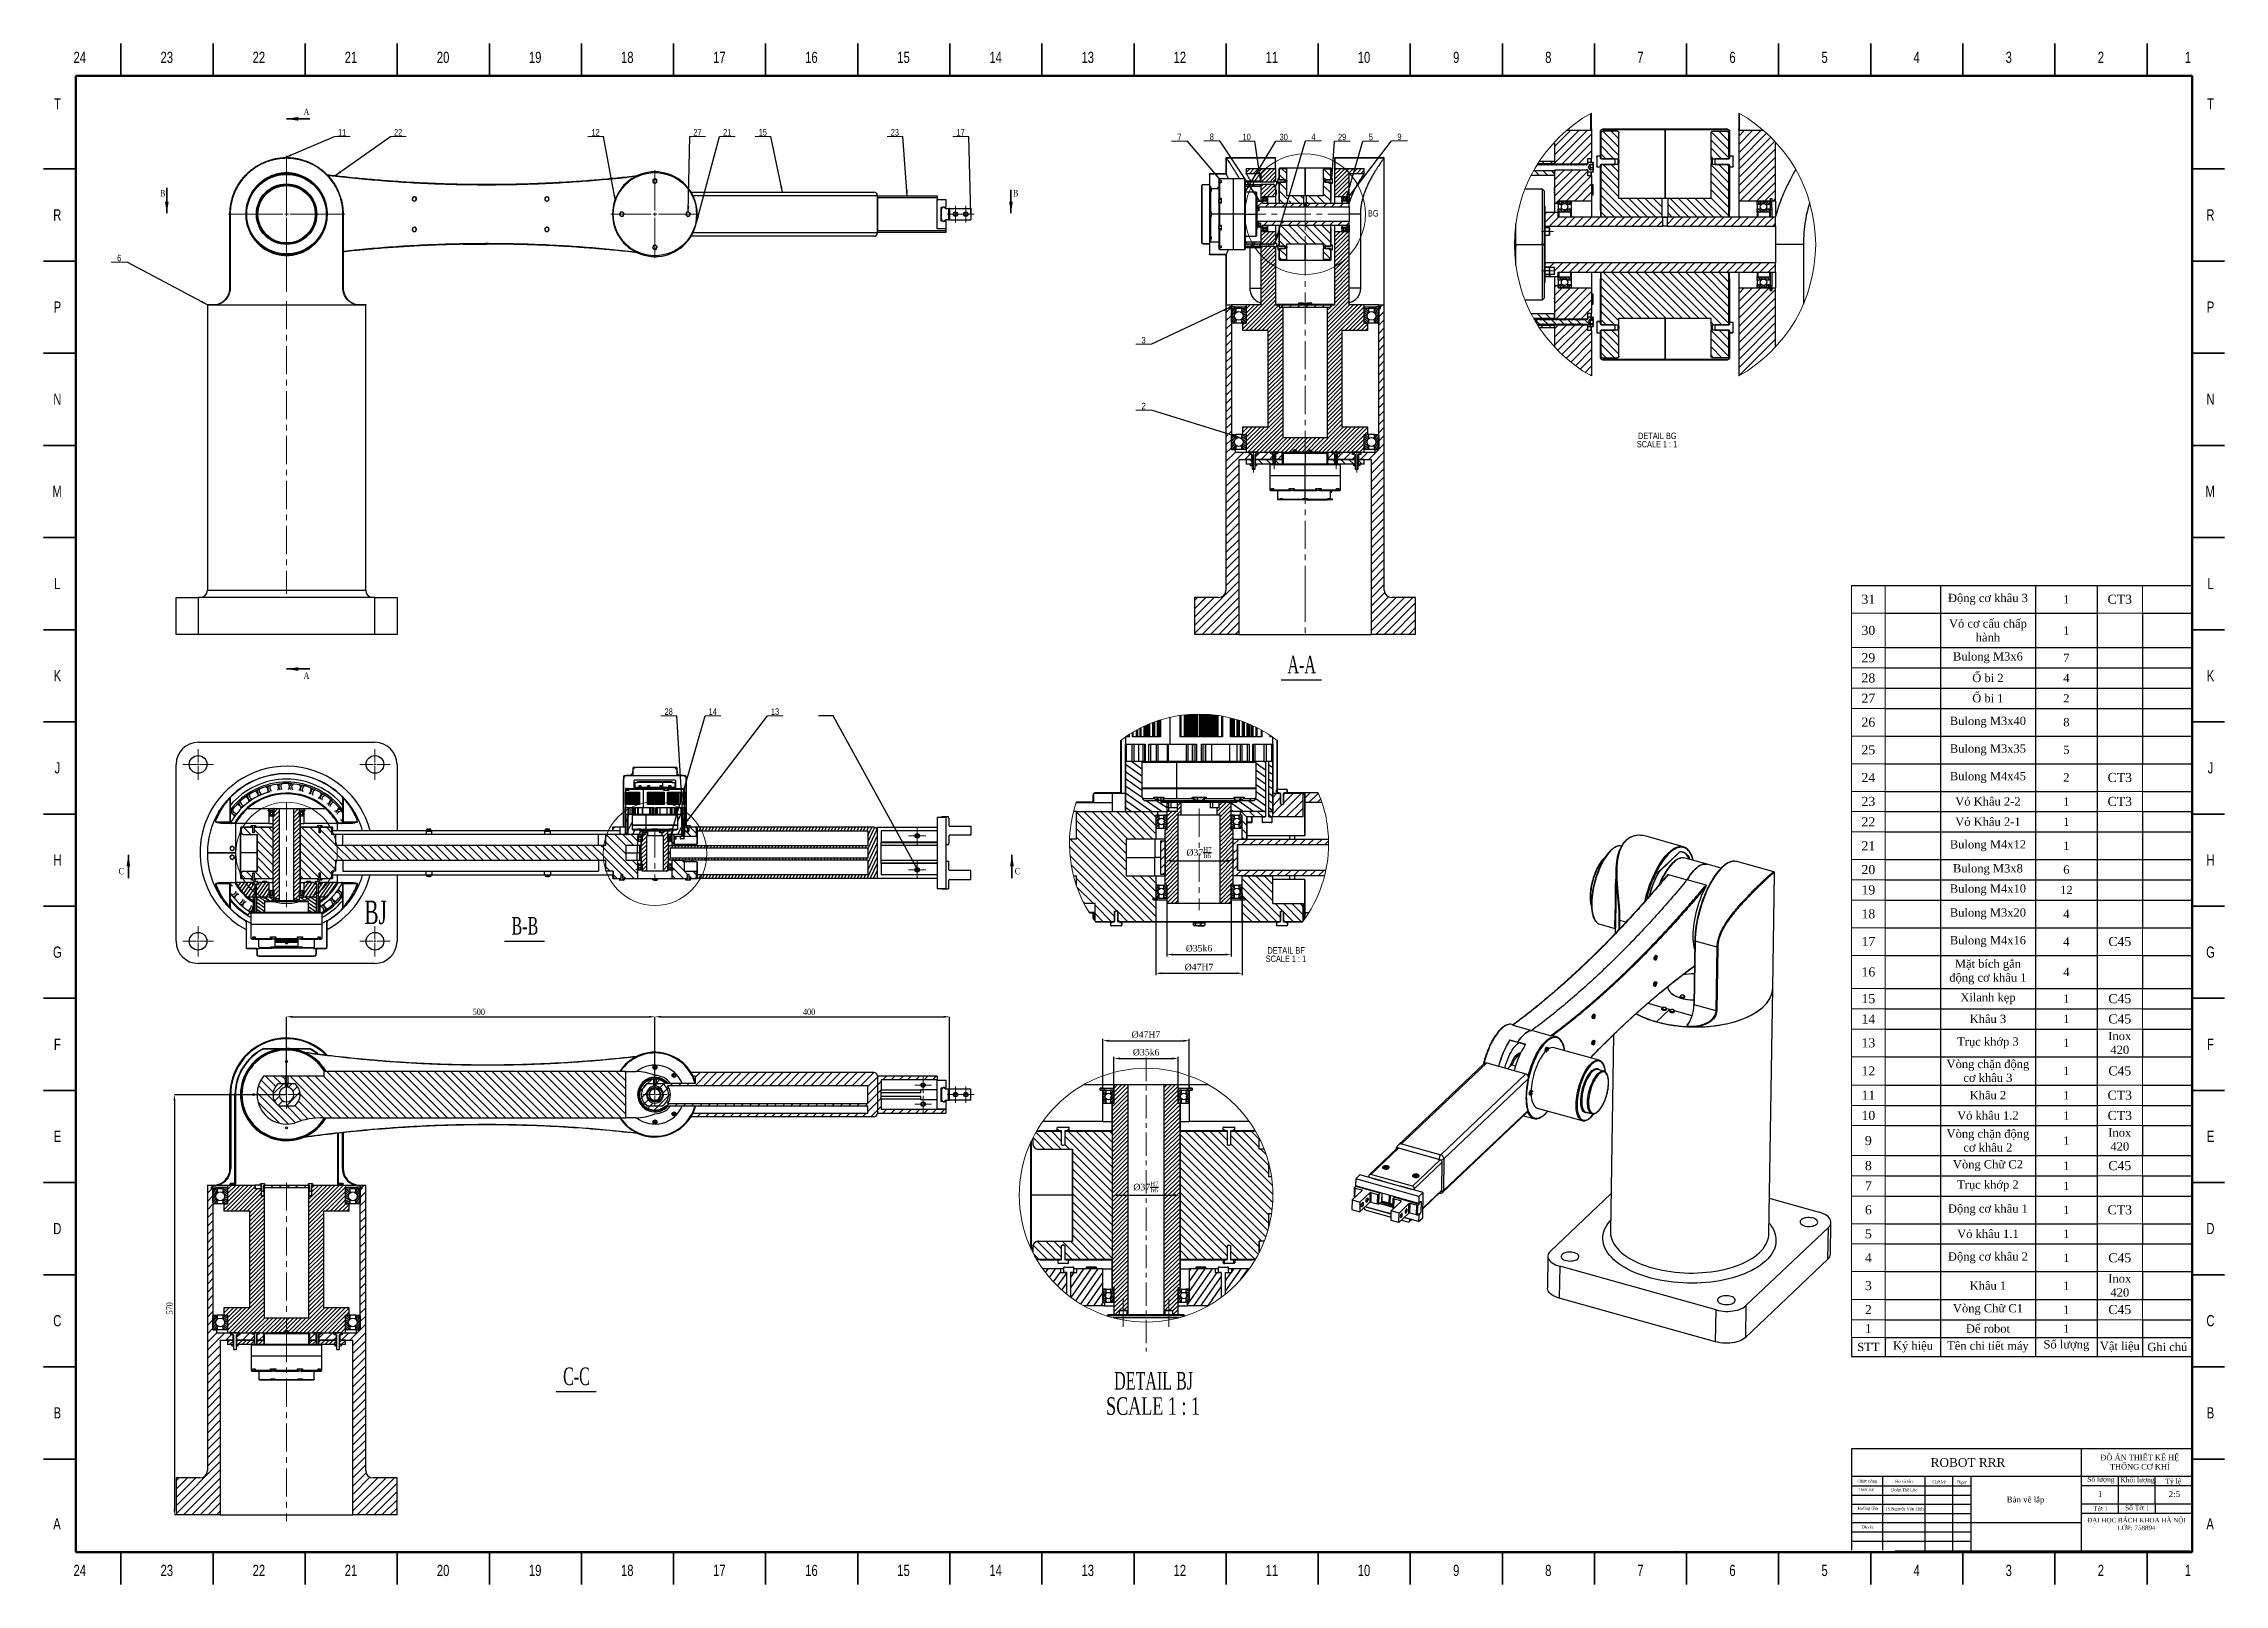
# Model space of a CAD drawing. Header units: millimetres. Extents: x 2 to 1187, y 2 to 839.
import ezdxf

# ---------------------------------------------------------------- set-up
doc = ezdxf.new("R2010")
doc.units = ezdxf.units.MM
doc.header["$PDSIZE"] = -1
doc.linetypes.add('CENTERX2', pattern=[20.32, 12.7, -2.54, 2.54, -2.54])
doc.styles.add('SLDTEXTSTYLE0', font='TXT', dxfattribs={"width": 0.75})
doc.styles.add('SLDTEXTSTYLE1', font='TXT', dxfattribs={"width": 0.605})
doc.styles.add('SLDTEXTSTYLE2', font='TXT', dxfattribs={"width": 0.605, "bigfont": 'bigfont'})
doc.styles.add('SLDTEXTSTYLE3', font='TXT', dxfattribs={"width": 0.681818})
doc.dimstyles.new('ISO-25', dxfattribs={"dimtxt": 2.5, "dimasz": 2.5, "dimexe": 1.25, "dimexo": 0.625, "dimtad": 1, "dimtxsty": 'Standard', "dimcen": 2.5, "dimadec": 0, "dimazin": 0, "dimtfac": 1, "dimtmove": 0, "dimatfit": 3, "dimfxl": 1, "dimarcsym": 0})
doc.dimstyles.new('SLDDIMSTYLE0', dxfattribs={"dimtxt": 0.18, "dimasz": 3.302, "dimexe": 0, "dimexo": 0.0625, "dimgap": 0, "dimtad": 0, "dimtih": 1, "dimtoh": 1, "dimdec": 0, "dimrnd": 1e-09, "dimzin": 0, "dimdsep": 46, "dimtxsty": 'Standard', "dimsah": 1, "dimcen": 0.09, "dimadec": 0, "dimazin": 0, "dimtfac": 3.302, "dimtdec": 0, "dimtofl": 0, "dimtmove": 0, "dimatfit": 3, "dimfxl": 1, "dimfrac": 2, "dimtolj": 1, "dimtzin": 0, "dimarcsym": 0})
doc.dimstyles.new('SLDDIMSTYLE1', dxfattribs={"dimtxt": 3.5, "dimasz": 3.302, "dimexe": 0, "dimexo": 0.0625, "dimgap": 0.875, "dimtad": 1, "dimdec": 4, "dimlfac": 2.5, "dimrnd": 1e-09, "dimzin": 4, "dimdsep": 46, "dimtxsty": 'SLDTEXTSTYLE0', "dimsah": 1, "dimcen": 0.09, "dimadec": 0, "dimazin": 1, "dimtfac": 1, "dimtdec": 4, "dimtofl": 0, "dimtmove": 0, "dimatfit": 3, "dimfxl": 1, "dimfrac": 2, "dimtolj": 1, "dimtzin": 12, "dimarcsym": 0})
pattern_1 = [(135, (5.2902, -37.6748), (-2.245064, -2.245064), [])]
pattern_2 = [(45, (5.2902, -37.6748), (-1.122532, 1.122532), [])]
pattern_3 = [(65, (5.2902, -37.6748), (-1.4387636, 0.6709065), [])]
pattern_4 = [(145, (5.2902, -37.6748), (-0.5463316, -0.7802423), [])]
pattern_5 = [(55, (-8.1635, 30.1283), (-0.7802423, 0.5463316), [])]

msp = doc.modelspace()

# ---------------------------------------------------------------- texts
at = {"color": 7, "linetype": 'Continuous', "lineweight": 0, "attachment_point": 2}
for s, insert, char_height, style in [('24', (22.127233, 834.11369), 6.096, 'SLDTEXTSTYLE0'), ('23', (69.377233, 834.11369), 6.096, 'SLDTEXTSTYLE0'), ('22', (119.377233, 834.11369), 6.096, 'SLDTEXTSTYLE0'), ('21', (169.377233, 834.11369), 6.096, 'SLDTEXTSTYLE0'), ('20', (219.377233, 834.11369), 6.096, 'SLDTEXTSTYLE0'), ('19', (269.377233, 834.11369), 6.096, 'SLDTEXTSTYLE0'), ('18', (319.377233, 834.11369), 6.096, 'SLDTEXTSTYLE0'), ('17', (369.377233, 834.11369), 6.096, 'SLDTEXTSTYLE0'), ('16', (419.377233, 834.11369), 6.096, 'SLDTEXTSTYLE0'), ('15', (469.377233, 834.11369), 6.096, 'SLDTEXTSTYLE0'), ('14', (519.377233, 834.11369), 6.096, 'SLDTEXTSTYLE0'), ('13', (569.377233, 834.11369), 6.096, 'SLDTEXTSTYLE0'), ('12', (619.377233, 834.11369), 6.096, 'SLDTEXTSTYLE0'), ('11', (669.377233, 834.11369), 6.096, 'SLDTEXTSTYLE0'), ('10', (719.377233, 834.11369), 6.096, 'SLDTEXTSTYLE0'), ('9', (769.438617, 834.11369), 6.096, 'SLDTEXTSTYLE0'), ('8', (819.438617, 834.11369), 6.096, 'SLDTEXTSTYLE0'), ('7', (869.438617, 834.11369), 6.096, 'SLDTEXTSTYLE0'), ('6', (919.438617, 834.11369), 6.096, 'SLDTEXTSTYLE0'), ('5', (969.438617, 834.11369), 6.096, 'SLDTEXTSTYLE0'), ('4', (1019.438617, 834.11369), 6.096, 'SLDTEXTSTYLE0'), ('3', (1069.438617, 834.11369), 6.096, 'SLDTEXTSTYLE0'), ('2', (1119.438617, 834.11369), 6.096, 'SLDTEXTSTYLE0'), ('1', (1166.688617, 834.11369), 6.096, 'SLDTEXTSTYLE0'), ('T', (9.983067, 808.86369), 6.096, 'SLDTEXTSTYLE0'), ('T', (1178.983067, 808.86369), 6.096, 'SLDTEXTSTYLE0'), ('R', (9.913217, 748.61369), 6.096, 'SLDTEXTSTYLE0'), ('R', (1178.913217, 748.61369), 6.096, 'SLDTEXTSTYLE0'), ('P', (9.976717, 698.61369), 6.096, 'SLDTEXTSTYLE0'), ('P', (1178.976717, 698.61369), 6.096, 'SLDTEXTSTYLE0'), ('N', (9.947083, 648.61369), 6.096, 'SLDTEXTSTYLE0'), ('N', (1178.947083, 648.61369), 6.096, 'SLDTEXTSTYLE0'), ('DETAIL BG', (878.618774, 627.440136), 3.5, 'SLDTEXTSTYLE0'), ('SCALE 1 : 1', (878.486308, 622.914442), 3.5, 'SLDTEXTSTYLE3'), ('M', (9.79045, 598.61369), 6.096, 'SLDTEXTSTYLE0'), ('M', (1178.79045, 598.61369), 6.096, 'SLDTEXTSTYLE0'), ('L', (9.934383, 548.61369), 6.096, 'SLDTEXTSTYLE0'), ('L', (1178.934383, 548.61369), 6.096, 'SLDTEXTSTYLE0'), ('K', (9.98095, 498.61369), 6.096, 'SLDTEXTSTYLE0'), ('K', (1178.98095, 498.61369), 6.096, 'SLDTEXTSTYLE0'), ('J', (9.944967, 448.61369), 6.096, 'SLDTEXTSTYLE0'), ('J', (1178.944967, 448.61369), 6.096, 'SLDTEXTSTYLE0'), ('H', (9.985183, 398.61369), 6.096, 'SLDTEXTSTYLE0'), ('H', (1178.985183, 398.61369), 6.096, 'SLDTEXTSTYLE0'), ('G', (9.98095, 348.61369), 6.096, 'SLDTEXTSTYLE0'), ('SCALE 1 : 1', (677.005732, 343.720539), 3.5, 'SLDTEXTSTYLE3'), ('DETAIL BF', (677.112677, 348.246234), 3.5, 'SLDTEXTSTYLE0'), ('G', (1178.98095, 348.61369), 6.096, 'SLDTEXTSTYLE0'), ('F', (9.9365, 298.61369), 6.096, 'SLDTEXTSTYLE0'), ('F', (1178.9365, 298.61369), 6.096, 'SLDTEXTSTYLE0'), ('E', (10.010583, 248.61369), 6.096, 'SLDTEXTSTYLE0'), ('E', (1179.010583, 248.61369), 6.096, 'SLDTEXTSTYLE0'), ('D', (9.93015, 198.61369), 6.096, 'SLDTEXTSTYLE0'), ('D', (1178.93015, 198.61369), 6.096, 'SLDTEXTSTYLE0'), ('C', (9.9365, 148.61369), 6.096, 'SLDTEXTSTYLE0'), ('C', (1178.9365, 148.61369), 6.096, 'SLDTEXTSTYLE0'), ('{\\fTimes New Roman|b0|i0|c0|p18;DETAIL BJ}', (605.133656, 117.718758), 9.525, 'SLDTEXTSTYLE2'), ('B', (9.953433, 98.61369), 6.096, 'SLDTEXTSTYLE0'), ('{\\fTimes New Roman|b0|i0|c0|p18;SCALE 1 : 1}', (604.842614, 104.018758), 9.525, 'SLDTEXTSTYLE3'), ('B', (1178.953433, 98.61369), 6.096, 'SLDTEXTSTYLE0'), ('{\\fTimes New Roman|b0|i0|c0|p18;\\W1;\\C0;ROBOT RRR}', (1047.298713, 70.994292), 4.7625, 'SLDTEXTSTYLE2'), ('{\\fTimes New Roman|b0|i0|c0|p18;\\W1;\\C0;ĐỒ ÁN THIẾT KẾ HỆ \\PTHỐNG CƠ KHÍ}', (1140.588728, 72.819955), 3, 'SLDTEXTSTYLE2'), ('{\\fTimes New Roman|b0|i0|c0|p18;\\W1;\\C0;Chức năng}', (992.598809, 59.365196), 1.6, 'SLDTEXTSTYLE2'), ('{\\fTimes New Roman|b0|i0|c0|p18;\\W1;\\C0;Họ và tên}', (1012.524901, 59.302736), 1.6, 'SLDTEXTSTYLE2'), ('{\\fTimes New Roman|b0|i0|c0|p18;\\W1;\\C0;Số lượng}', (1119.449554, 60.791488), 2.64583333, 'SLDTEXTSTYLE3'), ('{\\fTimes New Roman|b0|i0|c0|p18;\\W1;\\C0;Khối lượng}', (1139.301416, 60.508296), 2.64583333, 'SLDTEXTSTYLE3'), ('{\\fTimes New Roman|b0|i0|c0|p18;\\W1;\\C0;Tỷ lệ}', (1158.752248, 59.835954), 2.64583333, 'SLDTEXTSTYLE2'), ('{\\fTimes New Roman|b0|i0|c0|p18;\\W1;\\C0;Thiết Kế}', (991.92771, 54.671661), 1.6, 'SLDTEXTSTYLE2'), ('{\\fTimes New Roman|b0|i0|c0|p18;\\W1;\\C0;Đoàn Thế Lộc}', (1012.616301, 54.641013), 1.6, 'SLDTEXTSTYLE2'), ('{\\fTimes New Roman|b0|i0|c0|p18;\\W1;\\C0;Chữ ký}', (1031.574695, 59.000594), 1.6, 'SLDTEXTSTYLE2'), ('{\\fTimes New Roman|b0|i0|c0|p18;\\W1;\\C0;Ngày}', (1044.087384, 58.918113), 1.6, 'SLDTEXTSTYLE2'), ('{\\fTimes New Roman|b0|i0|c0|p18;\\W1;\\C0;Bản vẽ lắp}', (1078.560882, 50.101288), 3.175, 'SLDTEXTSTYLE2'), ('{\\fTimes New Roman|b0|i0|c0|p18;\\W1;\\C0;2:5}', (1159.362668, 53.053876), 3.175, 'SLDTEXTSTYLE1'), ('A', (9.756583, 38.36369), 6.096, 'SLDTEXTSTYLE0'), ('{\\fTimes New Roman|b0|i0|c0|p18;\\W1;\\C0;Hưỡng dẫn}', (992.863322, 44.668466), 1.6, 'SLDTEXTSTYLE2'), ('{\\fTimes New Roman|b0|i0|c0|p18;\\W1;\\C0;TS.Nguyễn Văn Tình}', (1012.685652, 44.33925), 1.6, 'SLDTEXTSTYLE2'), ('A', (1178.756583, 38.36369), 6.096, 'SLDTEXTSTYLE0'), ('{\\fTimes New Roman|b0|i0|c0|p18;\\W1;\\C0;Duyệt}', (992.684149, 34.48671), 1.6, 'SLDTEXTSTYLE2'), ('24', (22.127233, 13.11369), 6.096, 'SLDTEXTSTYLE0'), ('23', (69.377233, 13.11369), 6.096, 'SLDTEXTSTYLE0'), ('22', (119.377233, 13.11369), 6.096, 'SLDTEXTSTYLE0'), ('21', (169.377233, 13.11369), 6.096, 'SLDTEXTSTYLE0'), ('20', (219.377233, 13.11369), 6.096, 'SLDTEXTSTYLE0'), ('19', (269.377233, 13.11369), 6.096, 'SLDTEXTSTYLE0'), ('18', (319.377233, 13.11369), 6.096, 'SLDTEXTSTYLE0'), ('17', (369.377233, 13.11369), 6.096, 'SLDTEXTSTYLE0'), ('16', (419.377233, 13.11369), 6.096, 'SLDTEXTSTYLE0'), ('15', (469.377233, 13.11369), 6.096, 'SLDTEXTSTYLE0'), ('14', (519.377233, 13.11369), 6.096, 'SLDTEXTSTYLE0'), ('13', (569.377233, 13.11369), 6.096, 'SLDTEXTSTYLE0'), ('12', (619.377233, 13.11369), 6.096, 'SLDTEXTSTYLE0'), ('11', (669.377233, 13.11369), 6.096, 'SLDTEXTSTYLE0'), ('10', (719.377233, 13.11369), 6.096, 'SLDTEXTSTYLE0'), ('9', (769.438617, 13.11369), 6.096, 'SLDTEXTSTYLE0'), ('8', (819.438617, 13.11369), 6.096, 'SLDTEXTSTYLE0'), ('7', (869.438617, 13.11369), 6.096, 'SLDTEXTSTYLE0'), ('6', (919.438617, 13.11369), 6.096, 'SLDTEXTSTYLE0'), ('5', (969.438617, 13.11369), 6.096, 'SLDTEXTSTYLE0'), ('4', (1019.438617, 13.11369), 6.096, 'SLDTEXTSTYLE0'), ('3', (1069.438617, 13.11369), 6.096, 'SLDTEXTSTYLE0'), ('2', (1119.438617, 13.11369), 6.096, 'SLDTEXTSTYLE0'), ('1', (1166.688617, 13.11369), 6.096, 'SLDTEXTSTYLE0')]:
    msp.add_mtext(s, dxfattribs=dict(at, insert=insert, char_height=char_height, style=style))
at = {"color": 7, "linetype": 'Continuous', "char_height": 3.5, "attachment_point": 1, "style": 'SLDTEXTSTYLE0'}
for s, insert in [('{\\fTimes New Roman|b0|i0|c0|p18;A}', (143.647602, 803.244272)), ('{\\fTimes New Roman|b0|i0|c0|p18;B}', (528.774543, 759.161423)), ('{\\fTimes New Roman|b0|i0|c0|p18;A}', (143.647602, 497.331782)), ('{\\fTimes New Roman|b0|i0|c0|p18;C}', (43.23071, 391.268104)), ('{\\fTimes New Roman|b0|i0|c0|p18;C}', (529.743503, 391.268104))]:
    msp.add_mtext(s, dxfattribs=dict(at, insert=insert))
at = {"color": 7, "linetype": 'Continuous', "insert": (65.653516, 759.161423), "char_height": 3.5, "width": 1.75, "attachment_point": 1, "style": 'SLDTEXTSTYLE0'}
msp.add_mtext('{\\fTimes New Roman|b0|i0|c0|p18;B}', dxfattribs=at)
at = {"color": 7, "linetype": 'Continuous', "lineweight": 18, "attachment_point": 1}
for s, insert, char_height, style in [('BG', (721.531345, 748.201599), 3.5, 'SLDTEXTSTYLE0'), ('{\\fTimes New Roman|b0|i0|c0|p18;BJ}', (176.636169, 373.504069), 12.7, 'SLDTEXTSTYLE2')]:
    msp.add_mtext(s, dxfattribs=dict(at, insert=insert, char_height=char_height, style=style))
at = {"color": 7, "linetype": 'Continuous', "lineweight": 0, "attachment_point": 2}
for s, insert, char_height, width, style in [('{\\fTimes New Roman|b0|i0|c0|p18;A-A}', (685.556441, 506.380336), 9.525, 19.05, 'SLDTEXTSTYLE2'), ('{\\fTimes New Roman|b0|i0|c0|p18;B-B}', (263.794113, 364.579492), 9.525, 19.05, 'SLDTEXTSTYLE2'), ('{\\fTimes New Roman|b0|i0|c0|p18;C-C}', (291.799911, 120.155956), 9.525, 19.05, 'SLDTEXTSTYLE2'), ('{\\fTimes New Roman|b0|i0|c0|p18;\\W1;\\C0;1}', (1119.012958, 53.053876), 3.175, 0.64029167, 'SLDTEXTSTYLE1'), ('{\\fTimes New Roman|b0|i0|c0|p18;\\W1;\\C0;ĐẠI HỌC BÁCH KHOA HÀ NỘI^JLỚP: 758894}', (1138.771905, 38.580219), 2.5, 55.68135317, 'SLDTEXTSTYLE2'), ('{\\fTimes New Roman|b0|i0|c0|p18;\\W1;\\C0;Tờ\\W0.605;\\C7;: 1}', (1119.183539, 44.867876), 2.64583333, 9.58644035, 'SLDTEXTSTYLE2'), ('{\\fTimes New Roman|b0|i0|c0|p18;\\W1;\\C0;Số Tờ\\W0.605;\\C7;: 1}', (1139, 45.386445), 2.64583333, 28.90462111, 'SLDTEXTSTYLE2')]:
    msp.add_mtext(s, dxfattribs=dict(at, insert=insert, char_height=char_height, width=width, style=style))

# ---------------------------------------------------------------- blocks, each defined once
blk = doc.blocks.new('SW_NOTE_0')
at = {"color": 0, "linetype": 'Continuous', "lineweight": 0}
for p, q in [((0, 0), (8.6, 0)), ((8.6, 0), (0, 0)), ((0, 0), (8.6, 0)), ((8.6, 0), (0, 0)), ((0, 0), (8.6, 0)), ((8.6, 0), (0, 0))]:
    blk.add_line(p, q, dxfattribs=at)
at = {"color": 0, "linetype": 'Continuous', "lineweight": 0, "insert": (4.2, 4), "char_height": 3.5, "attachment_point": 2, "style": 'SLDTEXTSTYLE0'}
blk.add_mtext('11', dxfattribs=at)
blk = doc.blocks.new('SW_NOTE_0_1')
at = {"color": 0, "linetype": 'Continuous', "lineweight": 0}
for p, q in [((0, 0), (8.6, 0)), ((8.6, 0), (0, 0)), ((0, 0), (8.6, 0)), ((8.6, 0), (0, 0)), ((0, 0), (8.6, 0)), ((8.6, 0), (0, 0))]:
    blk.add_line(p, q, dxfattribs=at)
at = {"color": 0, "linetype": 'Continuous', "lineweight": 0, "insert": (4.2, 4), "char_height": 3.5, "attachment_point": 2, "style": 'SLDTEXTSTYLE0'}
blk.add_mtext('22', dxfattribs=at)
blk = doc.blocks.new('SW_NOTE_0_2')
at = {"color": 0, "linetype": 'Continuous', "lineweight": 0}
for p, q in [((-8.6, 0), (0, 0)), ((0, 0), (-8.6, 0)), ((-8.6, 0), (0, 0)), ((0, 0), (-8.6, 0)), ((-8.6, 0), (0, 0)), ((0, 0), (-8.6, 0))]:
    blk.add_line(p, q, dxfattribs=at)
at = {"color": 0, "linetype": 'Continuous', "lineweight": 0, "insert": (-4.4, 4), "char_height": 3.5, "attachment_point": 2, "style": 'SLDTEXTSTYLE0'}
blk.add_mtext('12', dxfattribs=at)
blk = doc.blocks.new('SW_NOTE_0_3')
at = {"color": 0, "linetype": 'Continuous', "lineweight": 0}
for p, q in [((0, 0), (8.6, 0)), ((8.6, 0), (0, 0)), ((0, 0), (8.6, 0)), ((8.6, 0), (0, 0)), ((0, 0), (8.6, 0)), ((8.6, 0), (0, 0))]:
    blk.add_line(p, q, dxfattribs=at)
at = {"color": 0, "linetype": 'Continuous', "lineweight": 0, "insert": (4.2, 4), "char_height": 3.5, "attachment_point": 2, "style": 'SLDTEXTSTYLE0'}
blk.add_mtext('21', dxfattribs=at)
blk = doc.blocks.new('SW_NOTE_0_4')
at = {"color": 0, "linetype": 'Continuous', "lineweight": 0}
for p, q in [((0, 0), (8.6, 0)), ((8.6, 0), (0, 0)), ((0, 0), (8.6, 0)), ((8.6, 0), (0, 0)), ((0, 0), (8.6, 0)), ((8.6, 0), (0, 0))]:
    blk.add_line(p, q, dxfattribs=at)
at = {"color": 0, "linetype": 'Continuous', "lineweight": 0, "insert": (4.2, 4), "char_height": 3.5, "attachment_point": 2, "style": 'SLDTEXTSTYLE0'}
blk.add_mtext('27', dxfattribs=at)
blk = doc.blocks.new('SW_NOTE_0_5')
at = {"color": 0, "linetype": 'Continuous', "lineweight": 0}
for p, q in [((-8.6, 0), (0, 0)), ((0, 0), (-8.6, 0)), ((-8.6, 0), (0, 0)), ((0, 0), (-8.6, 0)), ((-8.6, 0), (0, 0)), ((0, 0), (-8.6, 0))]:
    blk.add_line(p, q, dxfattribs=at)
at = {"color": 0, "linetype": 'Continuous', "lineweight": 0, "insert": (-4.4, 4), "char_height": 3.5, "attachment_point": 2, "style": 'SLDTEXTSTYLE0'}
blk.add_mtext('15', dxfattribs=at)
blk = doc.blocks.new('SW_NOTE_0_6')
at = {"color": 0, "linetype": 'Continuous', "lineweight": 0}
for p, q in [((-8.6, 0), (0, 0)), ((0, 0), (-8.6, 0)), ((-8.6, 0), (0, 0)), ((0, 0), (-8.6, 0)), ((-8.6, 0), (0, 0)), ((0, 0), (-8.6, 0))]:
    blk.add_line(p, q, dxfattribs=at)
at = {"color": 0, "linetype": 'Continuous', "lineweight": 0, "insert": (-4.4, 4), "char_height": 3.5, "attachment_point": 2, "style": 'SLDTEXTSTYLE0'}
blk.add_mtext('23', dxfattribs=at)
blk = doc.blocks.new('SW_NOTE_0_7')
at = {"color": 0, "linetype": 'Continuous', "lineweight": 0}
for p, q in [((-8.6, 0), (0, 0)), ((0, 0), (-8.6, 0)), ((-8.6, 0), (0, 0)), ((0, 0), (-8.6, 0)), ((-8.6, 0), (0, 0)), ((0, 0), (-8.6, 0))]:
    blk.add_line(p, q, dxfattribs=at)
at = {"color": 0, "linetype": 'Continuous', "lineweight": 0, "insert": (-4.4, 4), "char_height": 3.5, "attachment_point": 2, "style": 'SLDTEXTSTYLE0'}
blk.add_mtext('17', dxfattribs=at)
blk = doc.blocks.new('SW_NOTE_0_8')
at = {"color": 0, "linetype": 'Continuous', "lineweight": 0}
for p, q in [((-8.6, 0), (0, 0)), ((0, 0), (-8.6, 0)), ((-8.6, 0), (0, 0)), ((0, 0), (-8.6, 0)), ((-8.6, 0), (0, 0)), ((0, 0), (-8.6, 0))]:
    blk.add_line(p, q, dxfattribs=at)
at = {"color": 0, "linetype": 'Continuous', "lineweight": 0, "insert": (-4.3, 4), "char_height": 3.5, "attachment_point": 2, "style": 'SLDTEXTSTYLE0'}
blk.add_mtext('6', dxfattribs=at)
blk = doc.blocks.new('SW_CENTERMARKSYMBOL_0')
at = {"color": 0, "linetype": 'Continuous', "lineweight": 18}
for p, q in [((0, 2), (0, 31.6)), ((-2, 0), (-31.6, 0)), ((0, 0), (-1, 0)), ((0, 0), (0, 1)), ((0, 0), (0, -1)), ((0, 0), (1, 0)), ((2, 0), (31.6, 0)), ((0, -2), (0, -31.6))]:
    blk.add_line(p, q, dxfattribs=at)
blk = doc.blocks.new('SW_CENTERMARKSYMBOL_1')
at = {"color": 0, "linetype": 'Continuous', "lineweight": 18}
for p, q in [((0, 2), (0, 23.88)), ((-2, 0), (-23.88, 0)), ((0, 0), (-1, 0)), ((0, 0), (0, 1)), ((0, 0), (0, -1)), ((0, 0), (1, 0)), ((2, 0), (23.88, 0)), ((0, -2), (0, -23.88))]:
    blk.add_line(p, q, dxfattribs=at)
blk = doc.blocks.new('SW_HATCH_0')
at = {"color": 0, "linetype": 'Continuous', "lineweight": 18}
for p, q in [((-7, 254.1), (-6.9, 254)), ((-7, 249.6), (-6.9, 249.5)), ((-0.7, 256.8), (-0.5, 256.6)), ((3.8, 256.8), (3.9, 256.6)), ((6.1, 250.8), (4, 248.7)), ((8.4, 250.8), (5.6, 248)), ((10.1, 250.3), (7.8, 248)), ((8.3, 256.8), (8.4, 256.6)), ((12.9, 250.8), (11.5, 249.5)), ((15.1, 250.8), (12, 247.7)), ((17.4, 250.8), (12.1, 245.6)), ((19.6, 250.8), (12.5, 243.7)), ((12.8, 256.8), (12.9, 256.6)), ((20, 249), (14.5, 243.5)), ((17.3, 256.8), (17.4, 256.6)), ((19.9, 254.2), (20, 254.1)), ((23.4, 250.6), (26, 248.1)), ((26.5, 251), (26.4, 250.9)), ((31, 251), (30.9, 250.9)), ((35.5, 251), (35.4, 250.9)), ((36.5, 251), (36.6, 250.9)), ((41, 251), (41.1, 250.9)), ((45.5, 251), (45.6, 250.9)), ((46.1, 250.4), (49.9, 246.6)), ((52, 253.5), (52.1, 253.4)), ((53.3, 250.8), (52, 249.6)), ((55.5, 250.8), (52, 247.3)), ((57.8, 250.8), (52, 245.1)), ((60, 250.8), (52, 242.8)), ((62.3, 250.8), (52, 240.6)), ((53.2, 256.8), (53.3, 256.6)), ((57.7, 256.8), (57.8, 256.6)), ((62.2, 256.8), (62.3, 256.6)), ((64.5, 250.8), (62.9, 249.2)), ((66.7, 250.8), (63.9, 248)), ((68, 249.9), (66.2, 248)), ((66.7, 256.8), (66.8, 256.6)), ((71.2, 256.8), (71.3, 256.6)), ((78.9, 253.5), (79, 253.4)), ((78.9, 249.1), (79, 248.9)), ((-20, 240.2), (-19.9, 240.1)), ((-17.4, 242), (-17.3, 241.9)), ((-16, 245.2), (-15.9, 245)), ((-14.4, 248), (-14.3, 247.9)), ((-9.9, 248), (-9.8, 247.9)), ((4.1, 242), (3.6, 241.6)), ((6.1, 244), (5.7, 243.6)), ((8.6, 242), (7.6, 241)), ((10.6, 248.6), (10.1, 248)), ((10.6, 244), (10.2, 243.6)), ((17.7, 242.2), (12, 236.5)), ((15.4, 242.2), (12, 238.8)), ((13.2, 242.2), (12, 241)), ((12.4, 243.7), (12.3, 243.5)), ((19.2, 241.5), (13.2, 235.4)), ((20, 240), (15.4, 235.4)), ((20, 246.8), (16.8, 243.5)), ((20, 237.8), (17.7, 235.4)), ((19.2, 243.7), (19, 243.5)), ((22.1, 246.6), (22, 246.5)), ((22.1, 242.1), (22, 242)), ((22.1, 237.6), (22, 237.5)), ((22.1, 247.4), (24.9, 244.6)), ((22.1, 243), (26, 239.1)), ((22.1, 238.5), (26.5, 234.1)), ((25.9, 243.7), (26, 243.6)), ((46, 246), (47.4, 244.6)), ((46, 241.5), (49.9, 237.6)), ((46, 237), (49.9, 233.2)), ((48.6, 243.4), (49.9, 242.1)), ((49.9, 246.6), (50, 246.5)), ((49.9, 242.1), (50, 242)), ((49.9, 237.6), (50, 237.5)), ((60, 246.3), (52, 238.3)), ((60, 244.1), (52, 236.1)), ((59.7, 241.6), (53.6, 235.4)), ((58.8, 238.5), (55.8, 235.4)), ((60, 237.4), (59.4, 236.8)), ((78.9, 244.6), (79, 244.4)), ((78.9, 240.1), (79, 240)), ((-20, 235.7), (-19.9, 235.6)), ((-20, 231.2), (-19.9, 231.1)), ((-20, 226.7), (-19.9, 226.6)), ((12.8, 232.8), (10, 230)), ((12.8, 235.1), (12.8, 235)), ((16.5, 232), (14.5, 230)), ((21, 232), (19, 230)), ((20, 235.5), (19.9, 235.4)), ((22.1, 234), (24.1, 232)), ((25.5, 232), (23.5, 230)), ((27.3, 233.3), (28.5, 232)), ((30, 232), (28, 230)), ((29, 236), (33, 232)), ((34.5, 232), (32.5, 230)), ((33.5, 236), (35.4, 234.2)), ((36.6, 233), (37.5, 232)), ((39, 232), (37, 230)), ((38, 236), (42, 232)), ((43.5, 232), (41.5, 230)), ((42.5, 236), (46.5, 232)), ((47.9, 232), (45.9, 230)), ((52.4, 232), (50.4, 230)), ((56.9, 232), (54.9, 230)), ((60, 230.6), (59.4, 230)), ((78.9, 235.6), (79, 235.5)), ((78.9, 231.1), (79, 231)), ((78.9, 226.6), (79, 226.5)), ((-20, 222.2), (-19.9, 222.1)), ((-20, 217.7), (-19.9, 217.6)), ((-20, 213.2), (-19.9, 213.1)), ((11, 222), (10.1, 221.1)), ((12.7, 217), (12, 216.3)), ((16.8, 216.6), (12, 211.8)), ((14.6, 216.6), (12, 214.1)), ((19.1, 216.6), (12.4, 209.9)), ((12.8, 219.3), (12.5, 219)), ((15.5, 222), (13.5, 220)), ((20, 215.3), (14.6, 209.9)), ((20, 222), (18, 220)), ((22.1, 215.2), (22, 215.1)), ((22.1, 216), (28.1, 210)), ((23.1, 219.5), (32.6, 210)), ((24.5, 222), (23.6, 221.2)), ((29, 222), (27, 220)), ((27.1, 220), (37.1, 210)), ((33.5, 222), (31.5, 220)), ((31.6, 220), (41.6, 210)), ((37.9, 222), (35.9, 220)), ((36.1, 220), (47.5, 208.6)), ((42.4, 222), (40.4, 220)), ((40.5, 220), (49.9, 210.7)), ((46.9, 222), (44.9, 220)), ((45, 220), (49.9, 215.2)), ((51.4, 222), (49.4, 220)), ((49.5, 220), (49.9, 219.7)), ((49.9, 215.2), (50, 215.1)), ((57.2, 216.6), (52, 211.4)), ((55, 216.6), (52, 213.6)), ((52.7, 216.6), (52, 215.9)), ((58.9, 216), (52, 209.2)), ((60, 214.9), (52, 206.9)), ((55.9, 222), (53.9, 220)), ((60, 221.6), (58.4, 220)), ((59.5, 216.6), (59.2, 216.4)), ((78.9, 222.1), (79, 222)), ((78.9, 217.6), (79, 217.5)), ((78.9, 213.1), (79, 213)), ((-16.9, 210.2), (-16.8, 210)), ((-16, 209.2), (-15.9, 209.1)), ((-16, 204.7), (-15.9, 204.6)), ((-15.4, 204.2), (-15.3, 204)), ((-10.9, 204.2), (-10.8, 204)), ((4.5, 211), (3.6, 210.1)), ((6.4, 208.4), (6, 208)), ((7.7, 209.7), (6.7, 208.7)), ((9, 211), (8, 210)), ((10.9, 208.4), (10.5, 208)), ((12.1, 209.7), (11.1, 208.7)), ((17.7, 208.6), (12, 202.8)), ((15.5, 208.6), (12, 205.1)), ((13.2, 208.6), (12, 207.3)), ((19.2, 207.8), (12, 200.6)), ((20, 206.3), (12, 198.3)), ((20, 204.1), (12, 196.1)), ((20, 201.9), (12, 193.9)), ((12.3, 209.8), (12.2, 209.7)), ((16.7, 209.8), (15.7, 208.7)), ((20, 213.1), (16.8, 209.9)), ((19.2, 210), (19.1, 209.9)), ((20, 208.6), (19.6, 208.1)), ((22.1, 210.7), (22, 210.6)), ((22.1, 206.2), (22, 206.1)), ((22.1, 201.7), (22, 201.6)), ((22.1, 211.5), (25, 208.6)), ((22.1, 207), (26, 203.2)), ((22.1, 202.5), (23.2, 201.4)), ((25.9, 207.7), (26, 207.6)), ((46, 205.6), (49.9, 201.7)), ((48.7, 207.4), (49.9, 206.2)), ((49.9, 210.7), (50, 210.6)), ((49.9, 206.2), (50, 206.1)), ((49.9, 201.7), (50, 201.6)), ((60, 212.7), (52, 204.7)), ((60, 210.4), (52, 202.4)), ((60, 208.2), (52, 200.2)), ((60, 205.9), (52, 197.9)), ((60, 203.7), (52, 195.7)), ((60, 201.4), (52, 193.4)), ((78.9, 208.6), (79, 208.5)), ((78.9, 204.2), (79, 204)), ((-7, 200.2), (-6.9, 200.1)), ((-7, 195.7), (-6.9, 195.6)), ((-7, 191.3), (-6.9, 191.1)), ((20, 199.6), (12, 191.6)), ((20, 197.4), (12, 189.4)), ((20, 195.1), (12, 187.1)), ((20, 192.9), (12, 184.9)), ((20, 190.6), (12, 182.6)), ((26, 201.2), (25.9, 201)), ((30.5, 201.2), (30.4, 201)), ((35, 201.2), (34.9, 201)), ((37, 201.2), (37.1, 201)), ((41.5, 201.2), (41.6, 201)), ((46, 201.2), (46.1, 201)), ((60, 199.2), (52, 191.2)), ((60, 196.9), (52, 188.9)), ((60, 194.7), (52, 186.7)), ((60, 192.5), (52, 184.5)), ((60, 190.2), (52, 182.2)), ((78.9, 199.7), (79, 199.5)), ((78.9, 195.2), (79, 195.1)), ((78.9, 190.7), (79, 190.6)), ((-7, 186.8), (-6.9, 186.6)), ((-7, 182.3), (-6.9, 182.2)), ((-7, 177.8), (-6.9, 177.7)), ((20, 181.6), (2, 163.6)), ((20, 179.4), (3.4, 162.8)), ((20, 183.9), (4, 167.9)), ((20, 188.4), (12, 180.4)), ((20, 186.1), (12, 178.1)), ((60, 183.5), (48, 171.5)), ((60, 181.2), (48, 169.2)), ((60, 179), (48, 167)), ((60, 188), (52, 180)), ((60, 185.7), (52, 177.7)), ((78.9, 186.2), (79, 186.1)), ((78.9, 181.7), (79, 181.6)), ((-4.8, 174.8), (-7, 172.6)), ((-4, 171.1), (-7, 168.1)), ((-4, 166.6), (-7, 163.6)), ((-5, 175.8), (-4.1, 174.8)), ((2.9, 166.8), (2, 165.9)), ((10.7, 176.8), (4, 170.1)), ((8.5, 176.8), (4, 172.4)), ((6.2, 176.8), (4, 174.6)), ((20, 177.2), (5.7, 162.8)), ((21.9, 176.8), (7.9, 162.8)), ((23, 175.6), (10.2, 162.8)), ((24, 174.4), (12.4, 162.8)), ((24, 172.2), (14.7, 162.8)), ((24, 169.9), (16, 161.9)), ((24, 167.7), (16, 159.7)), ((24.2, 176.8), (23, 175.6)), ((28.7, 176.8), (27.5, 175.6)), ((33.2, 176.8), (32, 175.6)), ((37.6, 176.8), (36.4, 175.6)), ((42.1, 176.8), (40.9, 175.6)), ((46.6, 176.8), (45.4, 175.6)), ((66.8, 176.8), (48, 158)), ((64.6, 176.8), (48, 160.3)), ((62.3, 176.8), (48, 162.5)), ((60.1, 176.8), (48, 164.7)), ((68, 175.8), (48, 155.8)), ((49.9, 175.6), (48, 173.7)), ((50, 175.7), (49.9, 175.6)), ((51.1, 176.8), (50, 175.7)), ((68, 173.5), (57.3, 162.8)), ((68, 171.3), (59.6, 162.8)), ((68, 169), (61.8, 162.8)), ((68.1, 166.8), (64.1, 162.8)), ((70, 166.5), (66.3, 162.8)), ((75.8, 175.8), (76.8, 174.8)), ((76.1, 174.8), (76, 174.8)), ((79, 173.3), (76, 170.3)), ((79, 168.8), (76, 165.8)), ((78.1, 176.8), (77, 175.8)), ((78.9, 177.2), (79, 177.1)), ((-4, 162.1), (-7, 159.1)), ((-4, 157.6), (-7, 154.6)), ((24, 165.4), (16, 157.4)), ((24, 163.2), (16, 155.2)), ((24, 160.9), (16, 152.9)), ((24, 158.7), (16, 150.7)), ((24, 156.5), (16, 148.5)), ((24, 154.2), (16, 146.2)), ((56, 161.5), (48, 153.5)), ((56, 159.3), (48, 151.3)), ((56, 157), (48, 149)), ((56, 154.8), (48, 146.8)), ((70, 164.3), (68.5, 162.8)), ((79, 164.3), (76, 161.3)), ((79, 159.8), (76, 156.8)), ((79, 155.3), (76, 152.3)), ((-4, 153.2), (-7, 150.2)), ((-4, 148.7), (-7, 145.7)), ((-4, 144.2), (-7, 141.2)), ((24, 152), (16, 144)), ((24, 149.7), (16, 141.7)), ((24, 147.5), (16, 139.5)), ((24, 145.2), (16, 137.2)), ((24, 143), (16, 135)), ((56, 152.5), (48, 144.5)), ((56, 150.3), (48, 142.3)), ((56, 148), (48, 140)), ((56, 145.8), (48, 137.8)), ((56, 143.6), (48, 135.6)), ((79, 150.8), (76, 147.8)), ((79, 146.4), (76, 143.4)), ((-4, 139.7), (-7, 136.7)), ((-4, 135.2), (-7, 132.2)), ((-4, 130.7), (-7, 127.7)), ((24, 140.7), (16, 132.7)), ((24, 138.5), (16, 130.5)), ((24, 136.3), (16, 128.3)), ((24, 134), (16, 126)), ((24, 131.8), (16, 123.8)), ((56, 141.3), (48, 133.3)), ((56, 139.1), (48, 131.1)), ((56, 136.8), (48, 128.8)), ((56, 134.6), (48, 126.6)), ((56, 132.3), (48, 124.3)), ((79, 141.9), (76, 138.9)), ((79, 137.4), (76, 134.4)), ((79, 132.9), (76, 129.9)), ((-4, 126.2), (-7, 123.2)), ((-4, 121.7), (-7, 118.7)), ((24, 129.5), (16, 121.5)), ((24, 127.3), (16, 119.3)), ((24, 125), (16, 117)), ((24, 122.8), (16, 114.8)), ((24, 120.5), (16, 112.5)), ((56, 130.1), (48, 122.1)), ((56, 127.8), (48, 119.8)), ((56, 125.6), (48, 117.6)), ((56, 123.4), (48, 115.4)), ((56, 121.1), (48, 113.1)), ((56, 118.9), (48, 110.9)), ((79, 128.4), (76, 125.4)), ((79, 123.9), (76, 120.9)), ((79, 119.4), (76, 116.4)), ((-4, 117.2), (-7, 114.2)), ((-4, 112.7), (-7, 109.7)), ((-4, 108.3), (-5.2, 107.1)), ((4.9, 110.4), (2, 107.5)), ((2.7, 110.4), (2, 109.8)), ((7.2, 110.4), (3.2, 106.4)), ((24, 118.3), (4, 98.3)), ((13.9, 110.4), (4, 100.5)), ((11.7, 110.4), (4, 102.8)), ((9.4, 110.4), (4, 105)), ((24, 116), (4.8, 96.8)), ((24, 113.8), (7, 96.8)), ((24, 111.6), (9.3, 96.8)), ((24, 109.3), (11.5, 96.8)), ((24, 107.1), (13.8, 96.8)), ((56, 112.1), (40.7, 96.8)), ((56.6, 110.4), (43, 96.8)), ((58.8, 110.4), (45.2, 96.8)), ((61, 110.4), (47.4, 96.8)), ((56, 116.6), (48, 108.6)), ((56, 114.4), (48, 106.4)), ((63.3, 110.4), (49.7, 96.8)), ((65.5, 110.4), (51.9, 96.8)), ((67.8, 110.4), (54.2, 96.8)), ((70, 110.4), (56.4, 96.8)), ((70, 108.2), (68.3, 106.4)), ((79, 114.9), (76, 111.9)), ((79, 110.4), (76, 107.4)), ((-6, 106.3), (-7, 105.3)), ((-4, 103.8), (-7, 100.8)), ((-4, 99.3), (-7, 96.3)), ((2.5, 96.8), (-7, 87.3)), ((-1.9, 96.8), (-7, 91.8)), ((5.9, 95.7), (3, 92.8)), ((11.5, 96.8), (8.9, 94.2)), ((16, 96.8), (12, 92.8)), ((24, 104.8), (16, 96.8)), ((18.5, 94.9), (16.5, 92.8)), ((26.3, 104.8), (18.3, 96.8)), ((28.5, 104.8), (20.5, 96.8)), ((23.6, 95.4), (21, 92.8)), ((30.8, 104.8), (22.8, 96.8)), ((33, 104.8), (25, 96.8)), ((35.2, 104.8), (27.2, 96.8)), ((37.5, 104.8), (30.7, 98.1)), ((39.7, 104.8), (31.7, 96.8)), ((42, 104.8), (34, 96.8)), ((44.2, 104.8), (36.2, 96.8)), ((46.5, 104.8), (39.5, 97.8)), ((51.1, 96), (48.4, 93.3)), ((56.4, 96.8), (53.5, 93.9)), ((60.9, 96.8), (56.9, 92.8)), ((68, 106.2), (58.7, 96.8)), ((68, 103.9), (60.9, 96.8)), ((68, 101.7), (63.2, 96.8)), ((68, 99.4), (65.4, 96.8)), ((69.9, 96.8), (65.9, 92.8)), ((68, 97.2), (67.7, 96.8)), ((76, 98.4), (70.4, 92.8)), ((79, 97), (72, 90)), ((79, 105.9), (76, 102.9)), ((79, 101.5), (76, 98.5)), ((0, 89.8), (-7, 82.8)), ((0, 85.3), (-7, 78.3)), ((4, 90.5), (4, 90.4)), ((6.1, 92.8), (7.2, 91.7)), ((9.5, 90.4), (8.8, 89.6)), ((10.6, 92.8), (13, 90.4)), ((15.1, 92.8), (17.5, 90.4)), ((19.8, 92.6), (22, 90.4)), ((48.4, 91), (48.9, 90.4)), ((51, 92.8), (52.2, 91.6)), ((55.5, 92.8), (57.9, 90.4)), ((60, 92.8), (62.4, 90.4)), ((63.1, 94.5), (61.4, 92.8)), ((63.3, 90.3), (62.6, 89.6)), ((64.8, 92.5), (66.9, 90.4)), ((79, 92.5), (72, 85.5)), ((79, 88), (72, 81)), ((79, 83.5), (72, 76.5)), ((0, 80.8), (-7, 73.8)), ((0, 76.3), (-7, 69.3)), ((0, 71.8), (-7, 64.8)), ((79, 79), (72, 72)), ((79, 74.5), (72, 67.5)), ((0, 67.4), (-7, 60.4)), ((0, 62.9), (-7, 55.9)), ((79, 70), (72, 63)), ((79, 65.5), (72, 58.5)), ((79, 61), (72, 54)), ((0, 58.4), (-7, 51.4)), ((0, 53.9), (-7, 46.9)), ((0, 49.4), (-7, 42.4)), ((79, 56.5), (72, 49.5)), ((79, 52.1), (72, 45.1)), ((79, 47.6), (72, 40.6)), ((0, 44.9), (-7, 37.9)), ((0, 40.4), (-7, 33.4)), ((0, 35.9), (-7, 28.9)), ((79, 43.1), (72, 36.1)), ((79, 38.6), (72, 31.6)), ((0, 26.9), (-24, 2.9)), ((0, 31.4), (-7, 24.4)), ((79, 34.1), (72, 27.1)), ((79, 29.6), (72, 22.6)), ((79, 25.1), (72, 18.1)), ((0, 22.5), (-24, -1.5)), ((-13.4, 18), (-24, 7.4)), ((-17.9, 18), (-24, 11.9)), ((-22.4, 18), (-24, 16.4)), ((0, 18), (-19.9, -2)), ((0, 13.5), (-15.4, -2)), ((79.2, 20.8), (72, 13.6)), ((81.3, 18.4), (72, 9.1)), ((89.9, 18), (72, 0.2)), ((85.4, 18), (72, 4.6)), ((94.4, 18), (74.4, -2)), ((96, 15.2), (78.9, -2)), ((0, 9), (-10.9, -2)), ((0, 4.5), (-6.5, -2)), ((0, 0), (-2, -2)), ((96, 10.7), (83.4, -2)), ((96, 6.2), (87.8, -2)), ((96, 1.7), (92.3, -2))]:
    blk.add_line(p, q, dxfattribs=at)
blk = doc.blocks.new('SW_NOTE_0_9')
at = {"color": 0, "linetype": 'Continuous', "lineweight": 0}
for p, q in [((-8.6, 0), (0, 0)), ((0, 0), (-8.6, 0)), ((-8.6, 0), (0, 0)), ((0, 0), (-8.6, 0)), ((-8.6, 0), (0, 0)), ((0, 0), (-8.6, 0))]:
    blk.add_line(p, q, dxfattribs=at)
at = {"color": 0, "linetype": 'Continuous', "lineweight": 0, "insert": (-4.3, 4), "char_height": 3.5, "attachment_point": 2, "style": 'SLDTEXTSTYLE0'}
blk.add_mtext('7', dxfattribs=at)
blk = doc.blocks.new('SW_NOTE_0_10')
at = {"color": 0, "linetype": 'Continuous', "lineweight": 0}
for p, q in [((0, 0), (8.6, 0)), ((8.6, 0), (0, 0)), ((0, 0), (8.6, 0)), ((8.6, 0), (0, 0)), ((0, 0), (8.6, 0)), ((8.6, 0), (0, 0))]:
    blk.add_line(p, q, dxfattribs=at)
at = {"color": 0, "linetype": 'Continuous', "lineweight": 0, "insert": (4.2, 4), "char_height": 3.5, "attachment_point": 2, "style": 'SLDTEXTSTYLE0'}
blk.add_mtext('30', dxfattribs=at)
blk = doc.blocks.new('SW_NOTE_0_11')
at = {"color": 0, "linetype": 'Continuous', "lineweight": 0}
for p, q in [((-8.6, 0), (0, 0)), ((0, 0), (-8.6, 0)), ((-8.6, 0), (0, 0)), ((0, 0), (-8.6, 0)), ((-8.6, 0), (0, 0)), ((0, 0), (-8.6, 0))]:
    blk.add_line(p, q, dxfattribs=at)
at = {"color": 0, "linetype": 'Continuous', "lineweight": 0, "insert": (-4.3, 4), "char_height": 3.5, "attachment_point": 2, "style": 'SLDTEXTSTYLE0'}
blk.add_mtext('8', dxfattribs=at)
blk = doc.blocks.new('SW_NOTE_0_12')
at = {"color": 0, "linetype": 'Continuous', "lineweight": 0}
for p, q in [((-8.6, 0), (0, 0)), ((0, 0), (-8.6, 0)), ((-8.6, 0), (0, 0)), ((0, 0), (-8.6, 0)), ((-8.6, 0), (0, 0)), ((0, 0), (-8.6, 0))]:
    blk.add_line(p, q, dxfattribs=at)
at = {"color": 0, "linetype": 'Continuous', "lineweight": 0, "insert": (-4.4, 4), "char_height": 3.5, "attachment_point": 2, "style": 'SLDTEXTSTYLE0'}
blk.add_mtext('10', dxfattribs=at)
blk = doc.blocks.new('SW_NOTE_0_13')
at = {"color": 0, "linetype": 'Continuous', "lineweight": 0}
for p, q in [((0, 0), (8.6, 0)), ((8.6, 0), (0, 0)), ((0, 0), (8.6, 0)), ((8.6, 0), (0, 0)), ((0, 0), (8.6, 0)), ((8.6, 0), (0, 0))]:
    blk.add_line(p, q, dxfattribs=at)
at = {"color": 0, "linetype": 'Continuous', "lineweight": 0, "insert": (4.3, 4), "char_height": 3.5, "attachment_point": 2, "style": 'SLDTEXTSTYLE0'}
blk.add_mtext('4', dxfattribs=at)
blk = doc.blocks.new('SW_NOTE_0_14')
at = {"color": 0, "linetype": 'Continuous', "lineweight": 0}
for p, q in [((0, 0), (8.6, 0)), ((8.6, 0), (0, 0)), ((0, 0), (8.6, 0)), ((8.6, 0), (0, 0)), ((0, 0), (8.6, 0)), ((8.6, 0), (0, 0))]:
    blk.add_line(p, q, dxfattribs=at)
at = {"color": 0, "linetype": 'Continuous', "lineweight": 0, "insert": (4.2, 4), "char_height": 3.5, "attachment_point": 2, "style": 'SLDTEXTSTYLE0'}
blk.add_mtext('29', dxfattribs=at)
blk = doc.blocks.new('SW_NOTE_0_15')
at = {"color": 0, "linetype": 'Continuous', "lineweight": 0}
for p, q in [((0, 0), (8.6, 0)), ((8.6, 0), (0, 0)), ((0, 0), (8.6, 0)), ((8.6, 0), (0, 0)), ((0, 0), (8.6, 0)), ((8.6, 0), (0, 0))]:
    blk.add_line(p, q, dxfattribs=at)
at = {"color": 0, "linetype": 'Continuous', "lineweight": 0, "insert": (4.3, 4), "char_height": 3.5, "attachment_point": 2, "style": 'SLDTEXTSTYLE0'}
blk.add_mtext('5', dxfattribs=at)
blk = doc.blocks.new('SW_NOTE_0_16')
at = {"color": 0, "linetype": 'Continuous', "lineweight": 0}
for p, q in [((0, 0), (8.6, 0)), ((8.6, 0), (0, 0)), ((0, 0), (8.6, 0)), ((8.6, 0), (0, 0)), ((0, 0), (8.6, 0)), ((8.6, 0), (0, 0))]:
    blk.add_line(p, q, dxfattribs=at)
at = {"color": 0, "linetype": 'Continuous', "lineweight": 0, "insert": (4.3, 4), "char_height": 3.5, "attachment_point": 2, "style": 'SLDTEXTSTYLE0'}
blk.add_mtext('9', dxfattribs=at)
blk = doc.blocks.new('SW_NOTE_0_17')
at = {"color": 0, "linetype": 'Continuous', "lineweight": 0}
for p, q in [((-8.6, 0), (0, 0)), ((0, 0), (-8.6, 0)), ((-8.6, 0), (0, 0)), ((0, 0), (-8.6, 0)), ((-8.6, 0), (0, 0)), ((0, 0), (-8.6, 0))]:
    blk.add_line(p, q, dxfattribs=at)
at = {"color": 0, "linetype": 'Continuous', "lineweight": 0, "insert": (-4.3, 4), "char_height": 3.5, "attachment_point": 2, "style": 'SLDTEXTSTYLE0'}
blk.add_mtext('2', dxfattribs=at)
blk = doc.blocks.new('SW_NOTE_0_18')
at = {"color": 0, "linetype": 'Continuous', "lineweight": 0}
for p, q in [((-8.6, 0), (0, 0)), ((0, 0), (-8.6, 0)), ((-8.6, 0), (0, 0)), ((0, 0), (-8.6, 0)), ((-8.6, 0), (0, 0)), ((0, 0), (-8.6, 0))]:
    blk.add_line(p, q, dxfattribs=at)
at = {"color": 0, "linetype": 'Continuous', "lineweight": 0, "insert": (-4.3, 4), "char_height": 3.5, "attachment_point": 2, "style": 'SLDTEXTSTYLE0'}
blk.add_mtext('3', dxfattribs=at)
blk = doc.blocks.new('SW_HATCH_2')
at = {"color": 0, "linetype": 'Continuous', "lineweight": 18}
for p, q in [((57.9, 238.6), (83, 213.5)), ((62.4, 238.6), (87.5, 213.5)), ((66.9, 238.6), (92, 213.5)), ((71.4, 238.6), (96.5, 213.5)), ((75.9, 238.6), (101, 213.5)), ((80.3, 238.6), (105.5, 213.5)), ((84.8, 238.6), (110, 213.5)), ((89.3, 238.6), (114.5, 213.5)), ((93.8, 238.6), (119, 213.5)), ((98.3, 238.6), (123.4, 213.5)), ((102.8, 238.6), (127.9, 213.5)), ((107.3, 238.6), (132.4, 213.5)), ((111.8, 238.6), (136.9, 213.5)), ((116.3, 238.6), (141.4, 213.5)), ((120.8, 238.6), (145.9, 213.5)), ((125.2, 238.6), (150.4, 213.5)), ((129.7, 238.6), (154.9, 213.5)), ((134.2, 238.6), (159.4, 213.5)), ((138.7, 238.6), (163.9, 213.5)), ((143.2, 238.6), (168.4, 213.5)), ((147.7, 238.6), (172.8, 213.5)), ((152.2, 238.6), (177.3, 213.5)), ((156.7, 238.6), (181.8, 213.5)), ((161.2, 238.6), (186.3, 213.5)), ((165.7, 238.6), (190.8, 213.5)), ((170.1, 238.6), (195.3, 213.5)), ((174.6, 238.6), (199.8, 213.5)), ((179.1, 238.6), (204.3, 213.5)), ((183.6, 238.6), (208.8, 213.5)), ((188.1, 238.6), (213.3, 213.5)), ((192.6, 238.6), (217.7, 213.5)), ((197.1, 238.6), (220.2, 215.5)), ((201.6, 238.6), (220.2, 220)), ((206.1, 238.6), (220.2, 224.5)), ((210.6, 238.6), (220.2, 229)), ((215, 238.6), (220.2, 233.5)), ((219.5, 238.6), (220.2, 238)), ((256, 238), (255.8, 237.8)), ((265, 238), (257.8, 230.8)), ((260.5, 238), (257.8, 235.4)), ((269.5, 238), (262.3, 230.8)), ((274, 238), (266.8, 230.8)), ((278.5, 238), (271.3, 230.8)), ((282.9, 238), (275.7, 230.8)), ((287.4, 238), (280.2, 230.8)), ((291.9, 238), (284.7, 230.8)), ((296.4, 238), (289.2, 230.8)), ((300.9, 238), (293.7, 230.8)), ((305.4, 238), (298.2, 230.8)), ((309.9, 238), (302.7, 230.8)), ((314.4, 238), (307.2, 230.8)), ((318.9, 238), (311.7, 230.8)), ((323.4, 238), (316.2, 230.8)), ((327.8, 238), (320.6, 230.8)), ((332.3, 238), (325.1, 230.8)), ((336.8, 238), (329.6, 230.8)), ((341.3, 238), (334.1, 230.8)), ((345.8, 238), (338.6, 230.8)), ((350.3, 238), (343.1, 230.8)), ((354.8, 238), (347.6, 230.8)), ((20, 227.1), (37, 210.1)), ((20.7, 230.9), (30.4, 221.2)), ((22.1, 234), (28.7, 227.4)), ((24.5, 236), (30.1, 230.5)), ((34.5, 232), (28.6, 226.2)), ((29, 236), (33, 232)), ((32.1, 225.2), (29.5, 222.5)), ((33.5, 236), (35.4, 234.2)), ((43.3, 227.4), (35.9, 220)), ((36.6, 233), (37.5, 232)), ((39, 232), (36.9, 229.9)), ((38, 236), (60.6, 213.5)), ((41.9, 230.5), (39.5, 228)), ((42.5, 236), (65.1, 213.5)), ((43.4, 226.2), (56.1, 213.5)), ((47, 236), (69.6, 213.5)), ((51.5, 236), (74.1, 213.5)), ((56, 236), (78.5, 213.5)), ((229.4, 229.4), (227.8, 227.8)), ((231.5, 227), (228.8, 224.3)), ((232, 232), (229.4, 229.4)), ((234.3, 234.3), (232, 232)), ((235.5, 231), (235, 230.5)), ((238.5, 234), (236.6, 232.1)), ((243.4, 225.4), (238, 220)), ((240.7, 231.7), (238.7, 229.7)), ((242.7, 229.2), (240.5, 227)), ((241.4, 232.4), (240.7, 231.7)), ((243.4, 230), (242.7, 229.2)), ((244.4, 226.4), (243.4, 225.4)), ((245.5, 232), (244.3, 230.8)), ((250, 232), (248.8, 230.8)), ((254.5, 232), (253.3, 230.8)), ((356.8, 235.6), (351.6, 230.4)), ((356.8, 231.1), (351.6, 225.9)), ((356.8, 226.6), (351.6, 221.4)), ((357.3, 236), (356.8, 235.6)), ((358.8, 233.1), (356.8, 231.1)), ((358.8, 228.6), (356.8, 226.6)), ((361.8, 236), (359.8, 234)), ((366.3, 236), (364.3, 234)), ((370.7, 236), (368.7, 234)), ((375.2, 236), (373.2, 234)), ((379.7, 236), (377.7, 234)), ((384.2, 236), (382.2, 234)), ((388.7, 236), (386.7, 234)), ((20.5, 222.1), (32.1, 210.5)), ((31.2, 220.4), (40.8, 210.8)), ((34, 222.6), (31.5, 220.1)), ((36.1, 220), (44.2, 211.9)), ((40.5, 220.1), (47.8, 212.8)), ((41.6, 221.2), (40.8, 220.4)), ((42.5, 222.5), (51.8, 213.3)), ((228.8, 224.3), (228, 223.5)), ((230.3, 221.3), (229.6, 220.6)), ((232.3, 223.3), (230.3, 221.3)), ((233.5, 220), (232.1, 218.6)), ((235, 221.5), (233.5, 220)), ((238, 220), (235.6, 217.6)), ((243.7, 221.2), (242.5, 220)), ((248.2, 221.2), (247, 220)), ((252.7, 221.2), (251.5, 220)), ((257.2, 221.2), (256, 220)), ((260.9, 216), (258.9, 214)), ((261.7, 221.2), (260.5, 220)), ((265.4, 216), (263.4, 214)), ((266.1, 221.2), (264.9, 220)), ((269.9, 216), (267.9, 214)), ((270.6, 221.2), (269.4, 220)), ((274.4, 216), (272.4, 214)), ((275.1, 221.2), (273.9, 220)), ((278.9, 216), (276.9, 214)), ((279.6, 221.2), (278.4, 220)), ((283.4, 216), (281.4, 214)), ((284.1, 221.2), (282.9, 220)), ((287.9, 216), (285.9, 214)), ((288.6, 221.2), (287.4, 220)), ((292.4, 216), (290.4, 214)), ((293.1, 221.2), (291.9, 220)), ((296.9, 216), (294.9, 214)), ((297.6, 221.2), (296.4, 220)), ((301.4, 216), (299.4, 214)), ((302.1, 221.2), (300.9, 220)), ((305.8, 216), (303.8, 214)), ((306.6, 221.2), (305.4, 220)), ((310.3, 216), (308.3, 214)), ((311, 221.2), (309.8, 220)), ((314.8, 216), (312.8, 214)), ((315.5, 221.2), (314.3, 220)), ((319.3, 216), (317.3, 214)), ((320, 221.2), (318.8, 220)), ((323.8, 216), (321.8, 214)), ((324.5, 221.2), (323.3, 220)), ((328.3, 216), (326.3, 214)), ((329, 221.2), (327.8, 220)), ((332.8, 216), (330.8, 214)), ((333.5, 221.2), (332.3, 220)), ((337.3, 216), (335.3, 214)), ((338, 221.2), (336.8, 220)), ((341.8, 216), (339.8, 214)), ((342.5, 221.2), (341.3, 220)), ((346.3, 216), (344.3, 214)), ((347, 221.2), (345.8, 220)), ((350.7, 216), (348.7, 214)), ((351.5, 221.2), (350.3, 220)), ((356.8, 222.1), (351.6, 216.9)), ((356.8, 217.6), (353.2, 214)), ((358.8, 224.1), (356.8, 222.1)), ((358.8, 219.6), (356.8, 217.6)), ((361.7, 218), (359.7, 216)), ((366.2, 218), (364.2, 216)), ((370.7, 218), (368.7, 216)), ((375.2, 218), (373.2, 216)), ((379.7, 218), (377.7, 216)), ((384.2, 218), (382.2, 216)), ((388.7, 218), (386.7, 216)), ((393.2, 218), (391.2, 216)), ((-4.8, 174.8), (-7, 172.6)), ((-4, 171.1), (-7, 168.1)), ((-4, 166.6), (-7, 163.6)), ((-6.2, 177), (-6.1, 176.8)), ((-5, 175.8), (-4.1, 174.8)), ((-1.7, 177), (-1.6, 176.8)), ((15.2, 176.8), (2, 163.6)), ((2.9, 166.8), (2, 165.9)), ((2.8, 177), (2.9, 176.8)), ((17.4, 176.8), (3.4, 162.8)), ((12.9, 176.8), (4, 167.9)), ((10.7, 176.8), (4, 170.1)), ((8.5, 176.8), (4, 172.4)), ((6.2, 176.8), (4, 174.6)), ((19, 176.2), (5.7, 162.8)), ((7.3, 177), (7.4, 176.8)), ((19.9, 174.8), (7.9, 162.8)), ((22.2, 174.8), (10.2, 162.8)), ((22.4, 172.8), (12.4, 162.8)), ((22.7, 170.8), (14.7, 162.8)), ((24, 169.9), (16, 161.9)), ((24, 167.7), (16, 159.7)), ((22.4, 175), (22.3, 174.9)), ((24, 174.4), (23.7, 174.1)), ((24, 172.2), (23.7, 171.8)), ((24.2, 176.8), (23.8, 176.5)), ((28.7, 176.8), (27.5, 175.6)), ((33.2, 176.8), (32, 175.6)), ((37.6, 176.8), (36.4, 175.6)), ((42.1, 176.8), (40.9, 175.6)), ((46.6, 176.8), (45.4, 175.6)), ((66.8, 176.8), (48, 158)), ((64.6, 176.8), (48, 160.3)), ((62.3, 176.8), (48, 162.5)), ((60.1, 176.8), (48, 164.7)), ((57.9, 176.8), (48, 167)), ((55.6, 176.8), (48, 169.2)), ((68, 175.8), (48, 155.8)), ((48.3, 174), (48, 173.7)), ((48.3, 171.8), (48, 171.5)), ((53.4, 176.8), (49.6, 173.1)), ((49.9, 175.6), (49.6, 175.3)), ((50, 175.7), (49.9, 175.6)), ((51.1, 176.8), (50, 175.7)), ((68, 173.5), (57.3, 162.8)), ((68, 171.3), (59.6, 162.8)), ((68, 169), (61.8, 162.8)), ((68.1, 166.8), (64.1, 162.8)), ((65.7, 177), (65.8, 176.8)), ((70, 166.5), (66.3, 162.8)), ((70.2, 177), (70.3, 176.8)), ((74.6, 177), (74.8, 176.8)), ((75.8, 175.8), (76.8, 174.8)), ((76.1, 174.8), (76, 174.8)), ((79, 173.3), (76, 170.3)), ((79, 168.8), (76, 165.8)), ((78.1, 176.8), (77, 175.8)), ((-4, 162.1), (-7, 159.1)), ((-4, 157.6), (-7, 154.6)), ((24, 165.4), (16, 157.4)), ((24, 163.2), (16, 155.2)), ((24, 160.9), (16, 152.9)), ((24, 158.7), (16, 150.7)), ((24, 156.5), (16, 148.5)), ((24, 154.2), (16, 146.2)), ((56, 161.5), (48, 153.5)), ((56, 159.3), (48, 151.3)), ((56, 157), (48, 149)), ((56, 154.8), (48, 146.8)), ((70, 164.3), (68.5, 162.8)), ((79, 164.3), (76, 161.3)), ((79, 159.8), (76, 156.8)), ((79, 155.3), (76, 152.3)), ((-4, 153.2), (-7, 150.2)), ((-4, 148.7), (-7, 145.7)), ((-4, 144.2), (-7, 141.2)), ((24, 152), (16, 144)), ((24, 149.7), (16, 141.7)), ((24, 147.5), (16, 139.5)), ((24, 145.2), (16, 137.2)), ((24, 143), (16, 135)), ((56, 152.5), (48, 144.5)), ((56, 150.3), (48, 142.3)), ((56, 148), (48, 140)), ((56, 145.8), (48, 137.8)), ((56, 143.6), (48, 135.6)), ((79, 150.8), (76, 147.8)), ((79, 146.4), (76, 143.4)), ((-4, 139.7), (-7, 136.7)), ((-4, 135.2), (-7, 132.2)), ((-4, 130.7), (-7, 127.7)), ((24, 140.7), (16, 132.7)), ((24, 138.5), (16, 130.5)), ((24, 136.3), (16, 128.3)), ((24, 134), (16, 126)), ((24, 131.8), (16, 123.8)), ((56, 141.3), (48, 133.3)), ((56, 139.1), (48, 131.1)), ((56, 136.8), (48, 128.8)), ((56, 134.6), (48, 126.6)), ((56, 132.3), (48, 124.3)), ((79, 141.9), (76, 138.9)), ((79, 137.4), (76, 134.4)), ((79, 132.9), (76, 129.9)), ((-4, 126.2), (-7, 123.2)), ((-4, 121.7), (-7, 118.7)), ((24, 129.5), (16, 121.5)), ((24, 127.3), (16, 119.3)), ((24, 125), (16, 117)), ((24, 122.8), (16, 114.8)), ((24, 120.5), (16, 112.5)), ((56, 130.1), (48, 122.1)), ((56, 127.8), (48, 119.8)), ((56, 125.6), (48, 117.6)), ((56, 123.4), (48, 115.4)), ((56, 121.1), (48, 113.1)), ((56, 118.9), (48, 110.9)), ((79, 128.4), (76, 125.4)), ((79, 123.9), (76, 120.9)), ((79, 119.4), (76, 116.4)), ((-4, 117.2), (-7, 114.2)), ((-4, 112.7), (-7, 109.7)), ((-4, 108.3), (-7, 105.3)), ((4.9, 110.4), (2, 107.5)), ((2.7, 110.4), (2, 109.8)), ((7.2, 110.4), (3.2, 106.4)), ((24, 118.3), (4, 98.3)), ((13.9, 110.4), (4, 100.5)), ((11.7, 110.4), (4, 102.8)), ((9.4, 110.4), (4, 105)), ((24, 116), (4.8, 96.8)), ((24, 113.8), (7, 96.8)), ((24, 111.6), (9.3, 96.8)), ((24, 109.3), (11.5, 96.8)), ((24, 107.1), (13.8, 96.8)), ((56, 112.1), (40.7, 96.8)), ((56.6, 110.4), (43, 96.8)), ((58.8, 110.4), (45.2, 96.8)), ((61, 110.4), (47.4, 96.8)), ((56, 116.6), (48, 108.6)), ((56, 114.4), (48, 106.4)), ((63.3, 110.4), (49.7, 96.8)), ((65.5, 110.4), (51.9, 96.8)), ((67.8, 110.4), (54.2, 96.8)), ((70, 110.4), (56.4, 96.8)), ((70, 108.2), (68.3, 106.4)), ((79, 114.9), (76, 111.9)), ((79, 110.4), (76, 107.4)), ((-4, 103.8), (-7, 100.8)), ((-4, 99.3), (-7, 96.3)), ((2.5, 96.8), (-7, 87.3)), ((-1.9, 96.8), (-7, 91.8)), ((5.9, 95.7), (3, 92.8)), ((11.5, 96.8), (8.9, 94.2)), ((16, 96.8), (12, 92.8)), ((24, 104.8), (16, 96.8)), ((18.5, 94.9), (16.5, 92.8)), ((26.3, 104.8), (18.3, 96.8)), ((28.5, 104.8), (20.5, 96.8)), ((23.6, 95.4), (21, 92.8)), ((30.8, 104.8), (22.8, 96.8)), ((33, 104.8), (25, 96.8)), ((35.2, 104.8), (27.2, 96.8)), ((37.5, 104.8), (29.5, 96.8)), ((39.7, 104.8), (31.7, 96.8)), ((42, 104.8), (34, 96.8)), ((44.2, 104.8), (36.8, 97.4)), ((46.5, 104.8), (38.5, 96.8)), ((51.1, 96), (48.4, 93.3)), ((56.4, 96.8), (53.5, 93.9)), ((60.9, 96.8), (56.9, 92.8)), ((68, 106.2), (58.7, 96.8)), ((68, 103.9), (60.9, 96.8)), ((68, 101.7), (63.2, 96.8)), ((68, 99.4), (65.4, 96.8)), ((69.9, 96.8), (65.9, 92.8)), ((68, 97.2), (67.7, 96.8)), ((76, 98.4), (70.4, 92.8)), ((79, 97), (72, 90)), ((79, 105.9), (76, 102.9)), ((79, 101.5), (76, 98.5)), ((0, 89.8), (-7, 82.8)), ((0, 85.3), (-7, 78.3)), ((5.3, 92.8), (4, 91.6)), ((7.2, 92.5), (5.1, 90.4)), ((9.8, 92.8), (8.8, 91.9)), ((9.5, 90.4), (8.8, 89.6)), ((12, 92.8), (9.6, 90.4)), ((14.3, 92.8), (11.9, 90.4)), ((16.5, 92.8), (14.1, 90.4)), ((18.6, 92.7), (16.4, 90.4)), ((21, 92.8), (19.8, 91.6)), ((23.2, 92.8), (20.8, 90.4)), ((23.6, 91), (23.1, 90.4)), ((50.2, 92.8), (48.4, 91.1)), ((52.2, 92.6), (50, 90.4)), ((54.7, 92.8), (53.4, 91.6)), ((56.9, 92.8), (54.5, 90.4)), ((59.2, 92.8), (56.8, 90.4)), ((61.4, 92.8), (59, 90.4)), ((63.2, 92.4), (61.3, 90.4)), ((63.1, 94.5), (61.4, 92.8)), ((63.3, 90.3), (62.6, 89.6)), ((65.9, 92.8), (64.8, 91.7)), ((68, 92.7), (65.7, 90.4)), ((68, 90.5), (68, 90.4)), ((79, 92.5), (72, 85.5)), ((79, 88), (72, 81)), ((79, 83.5), (72, 76.5)), ((0, 80.8), (-7, 73.8)), ((0, 76.3), (-7, 69.3)), ((0, 71.8), (-7, 64.8)), ((79, 79), (72, 72)), ((79, 74.5), (72, 67.5)), ((0, 67.4), (-7, 60.4)), ((0, 62.9), (-7, 55.9)), ((79, 70), (72, 63)), ((79, 65.5), (72, 58.5)), ((79, 61), (72, 54)), ((0, 58.4), (-7, 51.4)), ((0, 53.9), (-7, 46.9)), ((0, 49.4), (-7, 42.4)), ((79, 56.5), (72, 49.5)), ((79, 52.1), (72, 45.1)), ((79, 47.6), (72, 40.6)), ((0, 44.9), (-7, 37.9)), ((0, 40.4), (-7, 33.4)), ((0, 35.9), (-7, 28.9)), ((79, 43.1), (72, 36.1)), ((79, 38.6), (72, 31.6)), ((0, 26.9), (-24, 2.9)), ((0, 31.4), (-7, 24.4)), ((79, 34.1), (72, 27.1)), ((79, 29.6), (72, 22.6)), ((79, 25.1), (72, 18.1)), ((0, 22.5), (-24, -1.5)), ((-13.4, 18), (-24, 7.4)), ((-17.9, 18), (-24, 11.9)), ((-22.4, 18), (-24, 16.4)), ((0, 18), (-19.9, -2)), ((0, 13.5), (-15.4, -2)), ((79.2, 20.8), (72, 13.6)), ((81.3, 18.4), (72, 9.1)), ((89.9, 18), (72, 0.2)), ((85.4, 18), (72, 4.6)), ((94.4, 18), (74.4, -2)), ((96, 15.2), (78.9, -2)), ((0, 9), (-10.9, -2)), ((0, 4.5), (-6.5, -2)), ((0, 0), (-2, -2)), ((96, 10.7), (83.4, -2)), ((96, 6.2), (87.8, -2)), ((96, 1.7), (92.3, -2))]:
    blk.add_line(p, q, dxfattribs=at)
blk = doc.blocks.new('_D')
at = {"color": 0, "linetype": 'Continuous', "lineweight": -2, "transparency": 16777216}
for p, q in [((134.3, 268.2), (73.5, 268.2)), ((73.5, 264.9), (73.5, 43.5)), ((98.3, 40.2), (73.5, 40.2))]:
    blk.add_line(p, q, dxfattribs=at)
at = {"color": 0, "linetype": 'Continuous', "transparency": 16777216}
for points in [[(73, 264.9), (74.1, 264.9), (73.5, 268.2)], [(73, 43.5), (74.1, 43.5), (73.5, 40.2)]]:
    blk.add_solid(points, dxfattribs=at)
at = {"layer": 'Defpoints', "color": 0, "linetype": 'Continuous', "transparency": 16777216}
for p in [(134.4, 268.2), (73.5, 40.2), (98.4, 40.2)]:
    blk.add_point(p, dxfattribs=at)
at = {"color": 0, "linetype": 'Continuous', "lineweight": 18, "transparency": 16777216, "insert": (69.1, 152.3), "char_height": 3.5, "width": 15.434, "attachment_point": 2, "rotation": 90, "style": 'SLDTEXTSTYLE0'}
blk.add_mtext('\\A1;{\\fTimes New Roman|b0|i0|c0|p18;570}', dxfattribs=at)
blk = doc.blocks.new('_D_1')
at = {"color": 0, "linetype": 'Continuous', "lineweight": -2, "transparency": 16777216}
for p, q in [((134.4, 268.3), (134.4, 310.5)), ((137.7, 310.5), (331.1, 310.5)), ((334.4, 268.3), (334.4, 310.5))]:
    blk.add_line(p, q, dxfattribs=at)
at = {"color": 0, "linetype": 'Continuous', "transparency": 16777216}
for points in [[(137.7, 311), (137.7, 309.9), (134.4, 310.5)], [(331.1, 311), (331.1, 309.9), (334.4, 310.5)]]:
    blk.add_solid(points, dxfattribs=at)
at = {"layer": 'Defpoints', "color": 0, "linetype": 'Continuous', "transparency": 16777216}
for p in [(334.4, 310.5), (134.4, 268.2), (334.4, 268.2)]:
    blk.add_point(p, dxfattribs=at)
at = {"color": 0, "linetype": 'Continuous', "lineweight": 18, "transparency": 16777216, "insert": (238.8, 314.9), "char_height": 3.5, "attachment_point": 2, "style": 'SLDTEXTSTYLE0'}
blk.add_mtext('\\A1;{\\fTimes New Roman|b0|i0|c0|p18;500}', dxfattribs=at)
blk = doc.blocks.new('_D_2')
at = {"color": 0, "linetype": 'Continuous', "lineweight": -2, "transparency": 16777216}
for p, q in [((334.4, 268.3), (334.4, 310.5)), ((337.7, 310.5), (491.1, 310.5)), ((494.4, 271.3), (494.4, 310.5))]:
    blk.add_line(p, q, dxfattribs=at)
at = {"color": 0, "linetype": 'Continuous', "transparency": 16777216}
for points in [[(337.7, 311), (337.7, 309.9), (334.4, 310.5)], [(491.1, 311), (491.1, 309.9), (494.4, 310.5)]]:
    blk.add_solid(points, dxfattribs=at)
at = {"layer": 'Defpoints', "color": 0, "linetype": 'Continuous', "transparency": 16777216}
for p in [(494.4, 310.5), (334.4, 268.2), (494.4, 271.2)]:
    blk.add_point(p, dxfattribs=at)
at = {"color": 0, "linetype": 'Continuous', "lineweight": 18, "transparency": 16777216, "insert": (418.1, 314.9), "char_height": 3.5, "attachment_point": 2, "style": 'SLDTEXTSTYLE0'}
blk.add_mtext('\\A1;{\\fTimes New Roman|b0|i0|c0|p18;400}', dxfattribs=at)
blk = doc.blocks.new('SW_HATCH_3')
at = {"color": 0, "linetype": 'Continuous', "lineweight": 18}
for p, q in [((-98.8, 40.4), (-98.5, 40.7)), ((-98.8, 38.1), (-98.5, 38.4)), ((-98.8, 35.9), (-98.5, 36.2)), ((-14.1, 39.7), (-13.8, 40)), ((-14.1, 37.5), (-13.8, 37.8)), ((-14.1, 35.2), (-13.8, 35.5)), ((-98.8, 33.7), (-98.5, 34)), ((-98.8, 31.4), (-98.5, 31.7)), ((-98.8, 29.2), (-98.5, 29.5)), ((-98.8, 26.9), (-98.5, 27.2)), ((-98.8, 24.7), (-98.5, 25)), ((-14.1, 33), (-13.8, 33.3)), ((-14.1, 30.8), (-13.8, 31.1)), ((-14.1, 28.5), (-13.8, 28.8)), ((-14.1, 26.3), (-13.8, 26.6)), ((-14.1, 24), (-13.8, 24.3)), ((-113, 12.7), (-112.7, 13)), ((-110.8, 12.7), (-110.5, 13)), ((-108.5, 12.7), (-108.2, 13)), ((-106.3, 12.7), (-106, 13)), ((-104, 12.7), (-103.7, 13)), ((-99.6, 12.7), (-99.3, 13)), ((-98.8, 22.4), (-98.5, 22.7)), ((-98.8, 20.2), (-98.5, 20.5)), ((-98.8, 17.9), (-98.5, 18.2)), ((-98.8, 15.7), (-98.5, 16)), ((-98.8, 13.4), (-98.5, 13.7)), ((-16.3, 10.6), (-14.2, 12.7)), ((-14.1, 21.8), (-13.8, 22.1)), ((-14.1, 19.5), (-13.8, 19.8)), ((-14.1, 17.3), (-13.8, 17.6)), ((-14.1, 15), (-13.8, 15.3)), ((-14.1, 12.8), (-13.8, 13.1)), ((-13.5, 0), (-0.8, 12.7)), ((-10.5, 7.5), (-5.3, 12.7)), ((-10.5, 12), (-9.8, 12.7)), ((-9.8, 12.7), (-9.5, 13)), ((-7.5, 12.7), (-7.2, 13)), ((-5.3, 12.7), (-5, 13)), ((-3, 12.7), (-2.7, 13)), ((-0.8, 12.7), (-0.5, 13)), ((0.9, 12.1), (1.1, 12.3)), ((1.2, 10.1), (4, 13)), ((3.5, 8), (8.5, 12.9)), ((-95.9, -24.4), (-122.9, 2.6)), ((-122.5, 7.7), (-122.2, 8)), ((-120.3, 7.7), (-120, 8)), ((-95.9, -19.9), (-118.8, 3)), ((-118, 7.7), (-117.7, 8)), ((-115.8, 7.7), (-115.5, 8)), ((-95.9, -15.4), (-114.4, 3)), ((-113.8, 9.7), (-113.5, 10)), ((-113.5, 7.7), (-113.5, 7.7)), ((-94.9, -12), (-109.9, 3)), ((-90.4, -12), (-105.4, 3)), ((-85.9, -12), (-100.9, 3)), ((-81.4, -12), (-96.4, 3)), ((-79.8, -9.1), (-91.9, 3)), ((-79.8, -4.6), (-87.4, 3)), ((-79.8, -0.1), (-82.9, 3)), ((-73.8, 7), (-73, 7.8)), ((-73.8, 4.8), (-73, 5.6)), ((-73.8, 2.6), (-72.9, 3.4)), ((-73.8, -4.2), (-66.2, 3.3)), ((-73.8, -1.9), (-68.8, 3)), ((-73.8, 0.3), (-71.1, 3)), ((-68, 6.1), (-66.2, 7.8)), ((-68, 3.8), (-66.2, 5.6)), ((-66.4, 1), (-66.2, 1.1)), ((-46.4, 3), (-41.4, 8)), ((-46.1, 1), (-39.1, 8)), ((-45.3, 6.3), (-43.6, 8)), ((-44.9, 0), (-38.9, 6)), ((-44.9, -2.2), (-38.9, 3.8)), ((-44.9, -4.5), (-38.9, 1.5)), ((-30.4, -0.2), (-33.5, 3)), ((-26, 0), (-29, 3)), ((-21.5, 0), (-24.5, 3)), ((-17.1, 0), (-18.4, 1.4)), ((-16.3, 6.1), (-12.2, 10.3)), ((-16.3, 1.6), (-12.2, 5.8)), ((-9, 0), (0.2, 9.1)), ((-4.5, 0), (0.2, 4.7)), ((0, 0), (0.2, 0.2)), ((0.9, 9.8), (1.2, 10.1)), ((0.9, 7.6), (1.2, 7.9)), ((0.9, 5.4), (1.2, 5.7)), ((0.9, 3.1), (1.2, 3.4)), ((0.9, 0.9), (1.2, 1.2)), ((8, 8), (9.7, 9.7)), ((-95.9, -28.9), (-122.9, -1.9)), ((-79.8, -49.5), (-122.9, -6.4)), ((-79.8, -54), (-122.9, -10.9)), ((-74.8, -9.7), (-67.8, -2.7)), ((-74.8, -11.9), (-67.8, -4.9)), ((-74.8, -7.4), (-74.4, -7)), ((-74.8, -14.2), (-67.8, -7.1)), ((-74.8, -16.4), (-67.8, -9.4)), ((-74.8, -18.7), (-67.8, -11.6)), ((-73.8, -6.4), (-67.8, -0.4)), ((-44.9, -6.7), (-38.9, -0.7)), ((-44.9, -9), (-38.9, -2.9)), ((-44.9, -11.2), (-38.9, -5.2)), ((-44.9, -13.5), (-38.4, -7)), ((-44.9, -15.7), (-37.9, -8.7)), ((-44.9, -18), (-37.9, -10.9)), ((-30.4, -4.7), (-32.9, -2.2)), ((-30.4, -9.2), (-32.9, -6.7)), ((-32, -12), (-32.9, -11.1)), ((0.9, -1.4), (1.2, -1.1)), ((0.9, -3.6), (1.2, -3.3)), ((0.9, -5.9), (1.2, -5.6)), ((0.9, -8.1), (1.2, -7.8)), ((-86.1, -56.7), (-126.7, -16.1)), ((-90.6, -56.7), (-126.4, -20.9)), ((-81.6, -56.7), (-126.3, -12)), ((-77.3, -14.4), (-75.9, -13)), ((-77.3, -18.9), (-74.8, -16.4)), ((-77.3, -23.4), (-74.8, -20.9)), ((-74.8, -20.9), (-67.8, -13.9)), ((-74.8, -23.1), (-67.8, -16.1)), ((-74.8, -25.4), (-67.8, -18.4)), ((-74.8, -27.6), (-67.8, -20.6)), ((-74.8, -29.9), (-67.8, -22.9)), ((-44.9, -20.2), (-37.9, -13.2)), ((-44.9, -22.4), (-37.9, -15.4)), ((-44.9, -24.7), (-37.9, -17.7)), ((-44.9, -26.9), (-37.9, -19.9)), ((-44.9, -29.2), (-37.9, -22.2)), ((-37.9, -15.4), (-34.5, -12)), ((-37.9, -19.9), (-35.4, -17.4)), ((-37.9, -24.4), (-35.4, -21.9)), ((-33, -15), (-30, -12)), ((-28.5, -15), (-25.5, -12)), ((-24, -15), (-21, -12)), ((-19.5, -15), (-16.5, -12)), ((-15, -15), (-12, -12)), ((-10.5, -15), (-7.5, -12)), ((-6, -15), (-3, -12)), ((-1.5, -15), (1.5, -12)), ((3, -15), (6, -12)), ((7.5, -15), (10.5, -12)), ((11.9, -15), (14, -12.9)), ((-102.2, -49.6), (-125.7, -26)), ((-124.3, -32), (-124.6, -31.7)), ((-102.2, -54.1), (-122.9, -33.4)), ((-80.8, -44), (-92.8, -32)), ((-79.8, -40.5), (-88.3, -32)), ((-79.8, -36), (-83.8, -32)), ((-77.3, -27.9), (-74.8, -25.4)), ((-75.9, -31), (-74.8, -29.9)), ((-74.8, -32.1), (-67.8, -25.1)), ((-74.8, -34.4), (-67.8, -27.3)), ((-74.8, -36.6), (-67.8, -29.6)), ((-73.8, -37.9), (-67.8, -31.8)), ((-73.8, -40.1), (-67.8, -34.1)), ((-44.9, -31.4), (-37.9, -24.4)), ((-44.9, -33.7), (-37.9, -26.6)), ((-44.9, -35.9), (-37.9, -28.9)), ((-44.9, -38.2), (-37.9, -31.1)), ((-44.9, -40.4), (-37.9, -33.4)), ((-37.9, -28.9), (-35.4, -26.4)), ((-36.5, -32), (-33.5, -29)), ((-12.2, -54.3), (-32.9, -33.6)), ((-32, -32), (-29, -29)), ((-16.3, -45.6), (-30, -32)), ((-27.5, -32), (-24.5, -29)), ((-16.3, -41.1), (-25.5, -32)), ((-23, -32), (-20, -29)), ((-16.3, -36.6), (-21, -32)), ((-18.5, -32), (-15.5, -29)), ((-16.3, -32.1), (-16.5, -32)), ((-14, -32), (-11, -29)), ((-9.5, -32), (-6.5, -29)), ((-5.1, -32), (-2.1, -29)), ((-0.6, -32), (2.4, -29)), ((3.9, -32), (6.9, -29)), ((8.4, -32), (11.4, -29)), ((-113.7, -47), (-122.6, -38.1)), ((-118.2, -47), (-119.3, -46)), ((-80.9, -45), (-79.9, -44)), ((-79.8, -45), (-79.8, -45)), ((-73.8, -42.4), (-67.8, -36.3)), ((-73.8, -44.6), (-67.8, -38.6)), ((-73.8, -46.8), (-67.8, -40.8)), ((-71.7, -47), (-67.8, -43.1)), ((-69.5, -47), (-67.8, -45.3)), ((-44.9, -42.6), (-37.9, -35.6)), ((-44.9, -44.9), (-38.9, -38.9)), ((-44.8, -47), (-38.9, -41.1)), ((-42.5, -47), (-38.9, -43.4)), ((-40.3, -47), (-38.9, -45.6)), ((-14.2, -56.7), (-32.9, -38.1)), ((-31.4, -44), (-32.9, -42.6)), ((-23.2, -56.7), (-32.9, -47.1)), ((-31.5, -45), (-31.4, -44.8)), ((-18.7, -56.7), (-31.4, -44.1)), ((-12.2, -49.8), (-15, -47)), ((-0.8, -56.7), (-10.5, -47)), ((0.2, -53.1), (-6, -47)), ((0.2, -48.7), (-1.5, -47)), ((1.2, -36.2), (0.9, -35.9)), ((1.2, -40.7), (0.9, -40.4)), ((1.2, -45.2), (0.9, -44.9)), ((-113.5, -51.7), (-113.5, -51.7)), ((-104, -56.7), (-112.8, -47.9)), ((-108.5, -56.7), (-112.8, -52.4)), ((-108.2, -57), (-108.5, -56.7)), ((-103.7, -57), (-104, -56.7)), ((-95.1, -56.7), (-100.5, -51.3)), ((-99.6, -56.7), (-100.5, -55.8)), ((-99.3, -57), (-99.6, -56.7)), ((-94.8, -57), (-95.1, -56.7)), ((-90.3, -57), (-90.6, -56.7)), ((-85.8, -57), (-86.1, -56.7)), ((-81.3, -57), (-81.6, -56.7)), ((-76.8, -57), (-77.1, -56.7)), ((-72.3, -57), (-72.6, -56.7)), ((-67.8, -57), (-68.1, -56.7)), ((-63.3, -57), (-63.6, -56.7)), ((-58.8, -57), (-59.1, -56.7)), ((-54.4, -57), (-54.7, -56.7)), ((-49.9, -57), (-50.2, -56.7)), ((-45.4, -57), (-45.7, -56.7)), ((-40.9, -57), (-41.2, -56.7)), ((-36.4, -57), (-36.7, -56.7)), ((-27.7, -56.7), (-32.9, -51.6)), ((-32.2, -56.7), (-32.9, -56)), ((-31.9, -57), (-32.2, -56.7)), ((-27.4, -57), (-27.7, -56.7)), ((-22.9, -57), (-23.2, -56.7)), ((-18.4, -57), (-18.7, -56.7)), ((-13.9, -57), (-14.2, -56.7)), ((-5.3, -56.7), (-10.5, -51.5)), ((-9.8, -56.7), (-10.5, -56)), ((-9.5, -57), (-9.8, -56.7)), ((-5, -57), (-5.3, -56.7)), ((-0.5, -57), (-0.8, -56.7)), ((1.2, -49.7), (0.9, -49.4)), ((1.2, -54.1), (0.9, -53.8)), ((1.2, -52.7), (1.9, -52))]:
    blk.add_line(p, q, dxfattribs=at)
at = {"color": 0, "linetype": 'Continuous', "lineweight": 18, "flags": 128}
blk.add_lwpolyline([(-113.8, 11.9), (-113.8, 12), (-113.5, 12.2)], dxfattribs=at)
blk = doc.blocks.new('SW_HATCH_4')
at = {"color": 0, "linetype": 'Continuous', "lineweight": 18}
for p, q in [((-85.3, 0), (-103.2, -17.9)), ((-89.8, 0), (-103.2, -13.4)), ((-94.3, 0), (-103.2, -8.9)), ((-83.5, 6.1), (-83.2, 5.8)), ((-83.5, 1.6), (-83.2, 1.3)), ((-75.8, 0.5), (-76.1, 0.2)), ((-71.3, 0.5), (-71.6, 0.2)), ((-66.9, 0.5), (-67.2, 0.2)), ((-62.4, 0.5), (-62.7, 0.2)), ((-57.9, 0.5), (-58.2, 0.2)), ((-53.4, 0.5), (-53.7, 0.2)), ((-48.9, 0.5), (-49.2, 0.2)), ((-44.4, 0.5), (-44.7, 0.2)), ((-42, 0.5), (-41.7, 0.2)), ((-37.5, 0.5), (-37.2, 0.2)), ((-33, 0.5), (-32.7, 0.2)), ((-28.5, 0.5), (-28.2, 0.2)), ((-24, 0.5), (-23.7, 0.2)), ((-19.5, 0.5), (-19.2, 0.2)), ((-15, 0.5), (-14.7, 0.2)), ((-10.5, 0.5), (-10.2, 0.2)), ((-3.2, 6.6), (-2.9, 6.3)), ((-3.2, 2.1), (-2.9, 1.8)), ((0, 0), (-3.2, -3.2)), ((4.5, 0), (-3.2, -7.7)), ((9, 0), (-3.2, -12.2)), ((-83.2, -2.4), (-99.1, -18.3)), ((-83.2, -6.9), (-94.6, -18.3)), ((-83.2, -11.3), (-90.1, -18.3)), ((-77.9, -1.6), (-78.2, -1.9)), ((-77.9, -6), (-78.2, -6.3)), ((-77.9, -10.5), (-78.2, -10.8)), ((-77.9, -4), (-68.2, -13.7)), ((-77.9, -8.5), (-70.9, -15.5)), ((-76.9, -0.5), (-68.2, -9.2)), ((-72.4, -0.5), (-68.2, -4.7)), ((-18.2, -5.3), (-8.5, -15)), ((-18.2, -9.8), (-12.5, -15.5)), ((-18, -1), (-8.5, -10.5)), ((-14, -0.5), (-8.5, -6)), ((-9.5, -0.5), (-8.5, -1.6)), ((-8.5, -1.6), (-8.2, -1.9)), ((-8.5, -6), (-8.2, -6.3)), ((-8.5, -10.5), (-8.2, -10.8)), ((11.9, -1.6), (-3.2, -16.7)), ((14.2, -3.7), (-3.2, -21.1)), ((16.4, -6), (-3.2, -25.6)), ((16.8, -10.1), (-3.2, -30.1)), ((-113.8, -22), (-111.3, -24.5)), ((-109.8, -17), (-108.8, -18)), ((-109.3, -22), (-106.8, -24.5)), ((-105.3, -17), (-104.3, -18)), ((-104.8, -22), (-103.2, -23.6)), ((-89.1, -21.7), (-103.2, -35.8)), ((-93.5, -21.7), (-103.2, -31.3)), ((-98, -21.7), (-103.2, -26.9)), ((-102.5, -21.7), (-103.2, -22.4)), ((-85.2, -22.3), (-102.4, -39.5)), ((-85.2, -17.8), (-85.7, -18.3)), ((-77.9, -19.5), (-78.2, -19.8)), ((-77.9, -13), (-75.4, -15.5)), ((-77.9, -22), (-68.2, -31.7)), ((-76.8, -18.5), (-68.2, -27.2)), ((-72.4, -18.5), (-68.2, -22.7)), ((-68.4, -17.9), (-68.2, -18.2)), ((-18.2, -14.3), (-17, -15.5)), ((-18.2, -18.8), (-8.5, -28.5)), ((-18.2, -23.3), (-8.5, -33)), ((-14, -18.5), (-8.5, -24)), ((-9.5, -18.5), (-8.5, -19.5)), ((-8.5, -19.5), (-8.2, -19.8)), ((16.8, -14.6), (-3.2, -34.6)), ((16.8, -19.1), (-2.6, -38.5)), ((16.8, -23.6), (1.9, -38.5)), ((-115.8, -24.4), (-115.8, -24.5)), ((-83.2, -24.8), (-96.9, -38.5)), ((-83.2, -29.3), (-92.4, -38.5)), ((-83.2, -33.8), (-87.9, -38.5)), ((-77.9, -24), (-78.2, -24.3)), ((-77.9, -28.5), (-78.2, -28.8)), ((-77.9, -33), (-78.2, -33.3)), ((-77.9, -26.4), (-68.2, -36.1)), ((-77.9, -30.9), (-61.8, -47)), ((-77.9, -35.4), (-66.3, -47)), ((-18.2, -27.8), (-8.5, -37.5)), ((-18.2, -32.3), (-8.5, -42)), ((-8.5, -24), (-8.2, -24.3)), ((-8.5, -28.5), (-8.2, -28.8)), ((-8.5, -33), (-8.2, -33.3)), ((16.8, -28.1), (6.4, -38.5)), ((16.8, -32.6), (10.9, -38.5)), ((-102.9, -44.5), (-108.2, -49.8)), ((-107.4, -44.5), (-108.2, -45.3)), ((-100.9, -47), (-105.9, -52)), ((-96.4, -47), (-101.4, -52)), ((-91.9, -47), (-96.9, -52)), ((-87.4, -47), (-92.4, -52)), ((-82.9, -47), (-87.9, -52)), ((-83.2, -38.3), (-83.4, -38.5)), ((-78.4, -47), (-83.4, -52)), ((-73.9, -47), (-78.9, -52)), ((-77.9, -37.5), (-78.2, -37.8)), ((-77.9, -42), (-78.2, -42.3)), ((-77.9, -39.9), (-70.8, -47)), ((-77.9, -44.4), (-75.3, -47)), ((-69.5, -47), (-74.5, -52)), ((-65, -47), (-70, -52)), ((-67.3, -37), (-57.3, -47)), ((-60.5, -47), (-65.5, -52)), ((-62.8, -37), (-52.8, -47)), ((-56, -47), (-61, -52)), ((-58.3, -37), (-48.3, -47)), ((-51.5, -47), (-56.5, -52)), ((-53.9, -37), (-44.7, -46.1)), ((-47, -47), (-52, -52)), ((-49.4, -37), (-44.7, -41.7)), ((-44.9, -37), (-44.7, -37.2)), ((-38, -47), (-41.9, -50.9)), ((-41.7, -40.2), (-34.9, -47)), ((-41.7, -44.7), (-39.4, -47)), ((-40.4, -37), (-30.4, -47)), ((-33.5, -47), (-38.5, -52)), ((-35.9, -37), (-25.9, -47)), ((-29, -47), (-34, -52)), ((-31.4, -37), (-21.4, -47)), ((-24.5, -47), (-29.5, -52)), ((-26.9, -37), (-16.9, -47)), ((-20.1, -47), (-25.1, -52)), ((-22.4, -37), (-12.4, -47)), ((-15.6, -47), (-20.6, -52)), ((-18.2, -36.8), (-8.5, -46.5)), ((-11.1, -47), (-16.1, -52)), ((-6.6, -47), (-11.6, -52)), ((-8.5, -37.5), (-8.2, -37.8)), ((-8.5, -42), (-8.2, -42.3)), ((-2.1, -47), (-7.1, -52)), ((2.4, -47), (-2.6, -52)), ((6.9, -47), (1.9, -52)), ((11.4, -47), (6.4, -52)), ((15.9, -47), (10.9, -52)), ((16.8, -37.1), (15.4, -38.5)), ((-44.4, -48.9), (-47.5, -52)), ((16.8, -50.5), (15.4, -52)), ((-107.9, -72), (-108.2, -72.3)), ((-105.2, -78.3), (-106.4, -79.5)), ((-103.4, -72), (-105.7, -74.2)), ((-98.9, -72), (-103.2, -76.2)), ((-101.2, -78.7), (-102, -79.5)), ((-94.5, -72), (-99.5, -77)), ((-90, -72), (-95, -77)), ((-85.5, -72), (-90.5, -77)), ((-81, -72), (-86, -77)), ((-76.5, -72), (-81.5, -77)), ((-77.9, -82.4), (-78.2, -82.7)), ((-77.9, -80.3), (-56.2, -102)), ((-72, -72), (-77, -77)), ((-76.7, -77), (-51.7, -102)), ((-67.5, -72), (-72.5, -77)), ((-72.2, -77), (-47.2, -102)), ((-63, -72), (-68, -77)), ((-67.7, -77), (-42.7, -102)), ((-58.5, -72), (-63.5, -77)), ((-63.3, -77), (-38.3, -102)), ((-54, -72), (-59, -77)), ((-58.8, -77), (-33.8, -102)), ((-49.5, -72), (-54.5, -77)), ((-54.3, -77), (-29.3, -102)), ((-45.1, -72), (-50.1, -77)), ((-49.8, -77), (-24.8, -102)), ((-40.6, -72), (-45.6, -77)), ((-45.3, -77), (-20.3, -102)), ((-36.1, -72), (-41.1, -77)), ((-40.8, -77), (-12.3, -105.5)), ((-31.6, -72), (-36.6, -77)), ((-36.3, -77), (-8.5, -104.8)), ((-27.1, -72), (-32.1, -77)), ((-31.8, -77), (-8.5, -100.3)), ((-22.6, -72), (-27.6, -77)), ((-27.3, -77), (-8.5, -95.8)), ((-18.1, -72), (-23.1, -77)), ((-22.8, -77), (-8.5, -91.4)), ((-13.6, -72), (-18.6, -77)), ((-18.3, -77), (-8.5, -86.9)), ((-9.1, -72), (-14.1, -77)), ((-13.9, -77), (-8.5, -82.4)), ((-4.6, -72), (-9.6, -77)), ((-9.4, -77), (-8.5, -77.9)), ((-8.5, -82.4), (-8.2, -82.7)), ((-0.2, -72), (-5.2, -77)), ((4.3, -72), (-0.7, -77)), ((8.8, -72), (3.8, -77)), ((13.3, -72), (8.3, -77)), ((16.8, -73), (12.8, -77)), ((-102.5, -84.5), (-103.2, -85.2)), ((-90, -85.5), (-103.2, -98.7)), ((-94.5, -85.5), (-103.2, -94.2)), ((-99, -85.5), (-103.2, -89.7)), ((-85.5, -85.5), (-102.3, -102.3)), ((-83.2, -87.7), (-97.8, -102.3)), ((-83.2, -92.2), (-93.3, -102.3)), ((-77.9, -86.9), (-78.2, -87.2)), ((-77.9, -91.4), (-78.2, -91.7)), ((-77.9, -84.8), (-60.7, -102)), ((-77.9, -89.3), (-65.2, -102)), ((-77.9, -93.8), (-68.2, -103.5)), ((-8.5, -86.9), (-8.2, -87.2)), ((-8.5, -91.4), (-8.2, -91.7)), ((13.3, -85.5), (-3.2, -102)), ((8.8, -85.5), (-3.2, -97.5)), ((4.3, -85.5), (-3.2, -93)), ((-0.2, -85.5), (-3.2, -88.5)), ((16.8, -86.5), (-3.2, -106.5)), ((16.8, -90.9), (-3.2, -110.9)), ((14.3, -84.5), (13.8, -85)), ((14.8, -86.2), (14, -87)), ((-113.8, -102.8), (-111.2, -105.3)), ((-112.6, -99.5), (-110.1, -102)), ((-110.6, -106), (-109.6, -107)), ((-109.3, -102.8), (-106.8, -105.3)), ((-108.1, -99.5), (-105.6, -102)), ((-106.1, -106), (-105.1, -107)), ((-104.8, -102.8), (-102.3, -105.3)), ((-103.6, -99.5), (-103.2, -99.9)), ((-92.2, -105.7), (-103.2, -116.7)), ((-96.7, -105.7), (-103.2, -112.2)), ((-101.2, -105.7), (-103.2, -107.7)), ((-87.7, -105.7), (-101.4, -119.4)), ((-100.6, -102.5), (-100.6, -102.6)), ((-100.3, -102.8), (-97.8, -105.4)), ((-96.1, -102.5), (-96, -102.6)), ((-95.8, -102.8), (-93.3, -105.4)), ((-91.6, -102.5), (-91.5, -102.6)), ((-91.3, -102.8), (-88.8, -105.4)), ((-83.2, -96.7), (-88.8, -102.3)), ((-87.1, -102.5), (-87, -102.6)), ((-86.8, -102.8), (-82.9, -106.8)), ((-83.9, -101.3), (-82.8, -102.3)), ((-77.9, -95.8), (-78.2, -96.1)), ((-77.9, -100.3), (-78.2, -100.6)), ((-77.9, -104.8), (-78.1, -105)), ((-77.9, -98.3), (-70.7, -105.5)), ((-77.9, -102.8), (-75.2, -105.5)), ((-18.2, -104.1), (-16.8, -105.5)), ((-8.5, -95.8), (-8.2, -96.1)), ((-8.5, -100.3), (-8.2, -100.6)), ((-8.5, -104.8), (-8.3, -105)), ((16.8, -95.4), (-3.2, -115.4)), ((16.8, -99.9), (-3.2, -119.9)), ((16.8, -104.4), (-3.2, -124.4)), ((-85.2, -107.6), (-99.2, -121.6)), ((-83.2, -110.1), (-96.8, -123.8)), ((-83.2, -114.6), (-94.4, -125.8)), ((-77.9, -109.3), (-78.2, -109.6)), ((-77.9, -113.8), (-78.2, -114.1)), ((-77.9, -118.3), (-78.2, -118.6)), ((-77.9, -111.8), (-68.2, -121.5)), ((-77.9, -116.2), (-70.6, -123.5)), ((-76.7, -108.5), (-68.2, -117)), ((-72.2, -108.5), (-68.2, -112.5)), ((-68.4, -107.8), (-68.2, -108)), ((-18.2, -108.6), (-8.5, -118.3)), ((-18.2, -113.1), (-8.5, -122.7)), ((-18.2, -117.6), (-12.3, -123.5)), ((-13.8, -108.5), (-8.5, -113.8)), ((-9.3, -108.5), (-8.5, -109.3)), ((-8.5, -109.3), (-8.2, -109.6)), ((-8.5, -113.8), (-8.2, -114.1)), ((-8.5, -118.3), (-8.2, -118.6)), ((16.8, -108.9), (-3.2, -128.9)), ((16.8, -113.4), (-3.1, -133.3)), ((-83.2, -119.1), (-91.8, -127.8)), ((-83.2, -123.6), (-89.2, -129.6)), ((-83.2, -128.1), (-86.5, -131.4)), ((-77.9, -122.8), (-78.2, -123.1)), ((-77.9, -120.7), (-75.1, -123.5)), ((-74.8, -124.2), (-75.1, -124.5)), ((-70.3, -124.2), (-70.6, -124.5)), ((-65.8, -124.2), (-66.1, -124.5)), ((-61.3, -124.2), (-61.6, -124.5)), ((-56.8, -124.2), (-57.1, -124.5)), ((-52.4, -124.2), (-52.7, -124.5)), ((-47.9, -124.2), (-48.2, -124.5)), ((-43.4, -124.2), (-43.7, -124.5)), ((-43, -124.2), (-42.7, -124.5)), ((-38.5, -124.2), (-38.2, -124.5)), ((-34, -124.2), (-33.7, -124.5)), ((-29.5, -124.2), (-29.2, -124.5)), ((-25, -124.2), (-24.7, -124.5)), ((-20.5, -124.2), (-20.2, -124.5)), ((-18.2, -122.1), (-16.8, -123.5)), ((-16.1, -124.2), (-15.8, -124.5)), ((-11.6, -124.2), (-11.3, -124.5)), ((-8.5, -122.8), (-8.2, -123.1)), ((-83.2, -132.6), (-83.7, -133.1))]:
    blk.add_line(p, q, dxfattribs=at)
blk = doc.blocks.new('*T38')
at = {"color": 0, "linetype": 'ByBlock', "lineweight": -2, "transparency": 16777216}
for p, q in [((0, 0), (185, 0)), ((48.4, 0), (48.4, -418.3)), ((99.9, 0), (99.9, -418.3)), ((133.4, 0), (133.4, -418.3)), ((185, 0), (185, -418.3)), ((18.4, -15), (133.4, -15)), ((158.1, -15), (185, -15)), ((158.1, -15), (158.1, -96.7)), ((18.4, -33.7), (185, -33.7)), ((18.4, -44.7), (185, -44.7)), ((18.4, -55.7), (185, -55.7)), ((18.4, -66.7), (185, -66.7)), ((18.4, -81.7), (185, -81.7)), ((18.4, -96.7), (185, -96.7)), ((18.4, -111.7), (133.4, -111.7)), ((158.1, -111.7), (185, -111.7)), ((18.4, -122.7), (133.4, -122.7)), ((158.1, -122.7), (185, -122.7)), ((158.1, -122.7), (158.1, -185.7)), ((18.4, -133.7), (185, -133.7)), ((18.4, -148.7), (185, -148.7)), ((18.4, -159.7), (185, -159.7)), ((18.4, -170.7), (185, -170.7)), ((18.4, -185.7), (185, -185.7)), ((18.4, -200.7), (133.4, -200.7)), ((158.1, -200.7), (185, -200.7)), ((158.1, -200.7), (158.1, -218.7)), ((18.4, -218.7), (185, -218.7)), ((18.4, -229.7), (133.4, -229.7)), ((158.1, -229.7), (185, -229.7)), ((18.4, -240.7), (133.4, -240.7)), ((158.1, -240.7), (185, -240.7)), ((158.1, -240.7), (158.1, -255.8)), ((18.4, -255.8), (185, -255.8)), ((18.4, -271.1), (133.4, -271.1)), ((158.1, -271.1), (185, -271.1)), ((18.4, -282.1), (133.4, -282.1)), ((158.1, -282.1), (185, -282.1)), ((18.4, -293.1), (133.4, -293.1)), ((158.1, -293.1), (185, -293.1)), ((158.1, -293.1), (158.1, -309.3)), ((18.4, -309.3), (185, -309.3)), ((18.4, -320.3), (133.4, -320.3)), ((18.4, -331.3), (185, -331.3)), ((158.1, -320.3), (185, -320.3)), ((158.1, -320.3), (158.1, -331.3)), ((18.4, -346.3), (133.4, -346.3)), ((158.1, -346.3), (185, -346.3)), ((158.1, -346.3), (158.1, -357.3)), ((18.4, -357.3), (185, -357.3)), ((18.4, -372.3), (133.4, -372.3)), ((158.1, -372.3), (185, -372.3)), ((158.1, -372.3), (158.1, -387.4)), ((18.4, -387.4), (185, -387.4)), ((18.4, -398.4), (133.4, -398.4)), ((158.1, -398.4), (185, -398.4)), ((158.1, -398.4), (158.1, -418.3)), ((0, -408), (0, -418.3)), ((18.4, -408), (185, -408)), ((18.4, -408), (18.4, -418.3)), ((0, -418.3), (185, -418.3))]:
    blk.add_line(p, q, dxfattribs=at)
at = {"linetype": 'ByBlock', "lineweight": 15, "transparency": 16777216}
for p, q in [((0, 0), (0, -408)), ((18.4, 0), (18.4, -408)), ((158.1, 0), (158.1, -15)), ((0, -15), (18.4, -15)), ((133.4, -15), (158.1, -15)), ((0, -33.7), (18.4, -33.7)), ((0, -44.7), (18.4, -44.7)), ((0, -55.7), (18.4, -55.7)), ((0, -66.7), (18.4, -66.7)), ((0, -81.7), (18.4, -81.7)), ((0, -96.7), (18.4, -96.7)), ((158.1, -96.7), (158.1, -122.7)), ((0, -111.7), (18.4, -111.7)), ((133.4, -111.7), (158.1, -111.7)), ((0, -122.7), (18.4, -122.7)), ((133.4, -122.7), (158.1, -122.7)), ((0, -133.7), (18.4, -133.7)), ((0, -148.7), (18.4, -148.7)), ((0, -159.7), (18.4, -159.7)), ((0, -170.7), (18.4, -170.7)), ((0, -185.7), (18.4, -185.7)), ((158.1, -185.7), (158.1, -200.7)), ((0, -200.7), (18.4, -200.7)), ((133.4, -200.7), (158.1, -200.7)), ((0, -218.7), (18.4, -218.7)), ((158.1, -218.7), (158.1, -240.7)), ((0, -229.7), (18.4, -229.7)), ((133.4, -229.7), (158.1, -229.7)), ((0, -240.7), (18.4, -240.7)), ((133.4, -240.7), (158.1, -240.7)), ((0, -255.8), (18.4, -255.8)), ((158.1, -255.8), (158.1, -293.1)), ((0, -271.1), (18.4, -271.1)), ((133.4, -271.1), (158.1, -271.1)), ((0, -282.1), (18.4, -282.1)), ((133.4, -282.1), (158.1, -282.1)), ((0, -293.1), (18.4, -293.1)), ((133.4, -293.1), (158.1, -293.1)), ((0, -309.3), (18.4, -309.3)), ((158.1, -309.3), (158.1, -320.3)), ((0, -320.3), (18.4, -320.3)), ((0, -331.3), (18.4, -331.3)), ((133.4, -320.3), (158.1, -320.3)), ((158.1, -331.3), (158.1, -346.3)), ((0, -346.3), (18.4, -346.3)), ((133.4, -346.3), (158.1, -346.3)), ((0, -357.3), (18.4, -357.3)), ((158.1, -357.3), (158.1, -372.3)), ((0, -372.3), (18.4, -372.3)), ((133.4, -372.3), (158.1, -372.3)), ((0, -387.4), (18.4, -387.4)), ((158.1, -387.4), (158.1, -398.4)), ((0, -398.4), (18.4, -398.4)), ((133.4, -398.4), (158.1, -398.4)), ((0, -408), (18.4, -408))]:
    blk.add_line(p, q, dxfattribs=at)
at = {"color": 0, "transparency": 16777216}
for s, insert, char_height, width, attachment_point in [('{\\fTimes New Roman|b0|i0|c0|p18;31}', (9.2, -7.5), 4.939, 15.407, 5), ('{\\fTimes New Roman|b0|i0|c0|p18;Động cơ khâu 3}', (74.1, -7.5), 4.5, 48.573, 5), ('{\\fTimes New Roman|b0|i0|c0|p18;1}', (116.7, -7.5), 4.5, 30.457, 5), ('{\\fTimes New Roman|b0|i0|c0|p18;CT3}', (145.7, -7.5), 4.939, 21.696, 5), ('{\\fTimes New Roman|b0|i0|c0|p18;30}', (9.2, -24.4), 4.939, 15.407, 5), ('{\\fTimes New Roman|b0|i0|c0|p18;Vỏ cơ cấu chấp hành}', (74.1, -24.4), 4.5, 48.573, 5), ('{\\fTimes New Roman|b0|i0|c0|p18;1}', (116.7, -24.4), 4.5, 30.457, 5), ('{\\fTimes New Roman|b0|i0|c0|p18;29}', (9.2, -39.2), 4.939, 15.407, 5), ('{\\fTimes New Roman|b0|i0|c0|p18;Bulong M3x6}', (74.1, -39.2), 4.5, 48.573, 5), ('{\\fTimes New Roman|b0|i0|c0|p18;Ổ bi 2}', (74.1, -50.2), 4.5, 48.573, 5), ('{\\fTimes New Roman|b0|i0|c0|p18;7}', (116.7, -39.2), 4.5, 30.457, 5), ('{\\fTimes New Roman|b0|i0|c0|p18;28}', (9.2, -50.2), 4.939, 15.407, 5), ('{\\fTimes New Roman|b0|i0|c0|p18;27}', (9.2, -61.2), 4.939, 15.407, 5), ('{\\fTimes New Roman|b0|i0|c0|p18;Ổ bi 1}', (74.1, -61.2), 4.5, 48.573, 5), ('{\\fTimes New Roman|b0|i0|c0|p18;4}', (116.7, -50.2), 4.5, 30.457, 5), ('{\\fTimes New Roman|b0|i0|c0|p18;2}', (116.7, -61.2), 4.5, 30.457, 5), ('{\\fTimes New Roman|b0|i0|c0|p18;Bulong M3x40}', (74.1, -74.2), 4.5, 48.573, 5), ('{\\fTimes New Roman|b0|i0|c0|p18;26}', (9.2, -74.2), 4.939, 15.407, 5), ('{\\fTimes New Roman|b0|i0|c0|p18;8}', (116.7, -74.2), 4.5, 30.457, 5), ('{\\fTimes New Roman|b0|i0|c0|p18;25}', (9.2, -89.2), 4.939, 15.407, 5), ('{\\fTimes New Roman|b0|i0|c0|p18;Bulong M3x35}', (74.1, -89.2), 4.5, 48.573, 5), ('{\\fTimes New Roman|b0|i0|c0|p18;5}', (116.7, -89.2), 4.5, 30.457, 5), ('{\\fTimes New Roman|b0|i0|c0|p18;24}', (9.2, -104.2), 4.939, 15.407, 5), ('{\\fTimes New Roman|b0|i0|c0|p18;Bulong M4x45}', (74.1, -104.2), 4.5, 48.573, 5), ('{\\fTimes New Roman|b0|i0|c0|p18;2}', (116.7, -104.2), 4.5, 30.457, 5), ('{\\fTimes New Roman|b0|i0|c0|p18;CT3}', (145.7, -104.2), 4.939, 21.696, 5), ('{\\fTimes New Roman|b0|i0|c0|p18;23}', (9.2, -117.2), 4.939, 15.407, 5), ('{\\fTimes New Roman|b0|i0|c0|p18;Vỏ Khâu 2-2}', (74.1, -117.2), 4.5, 48.573, 5), ('{\\fTimes New Roman|b0|i0|c0|p18;1}', (116.7, -117.2), 4.5, 30.457, 5), ('{\\fTimes New Roman|b0|i0|c0|p18;CT3}', (145.7, -117.2), 4.939, 21.696, 5), ('{\\fTimes New Roman|b0|i0|c0|p18;22}', (9.2, -128.2), 4.939, 15.407, 5), ('{\\fTimes New Roman|b0|i0|c0|p18;Vỏ Khâu 2-1}', (74.1, -128.2), 4.5, 48.573, 5), ('{\\fTimes New Roman|b0|i0|c0|p18;1}', (116.7, -128.2), 4.5, 30.457, 5), ('{\\fTimes New Roman|b0|i0|c0|p18;21}', (9.2, -141.2), 4.939, 15.407, 5), ('{\\fTimes New Roman|b0|i0|c0|p18;Bulong M4x12}', (74.1, -141.2), 4.5, 48.573, 5), ('{\\fTimes New Roman|b0|i0|c0|p18;1}', (116.7, -141.2), 4.5, 30.457, 5), ('{\\fTimes New Roman|b0|i0|c0|p18;20}', (9.2, -154.2), 4.939, 15.407, 5), ('{\\fTimes New Roman|b0|i0|c0|p18;Bulong M3x8}', (74.1, -154.2), 4.5, 48.573, 5), ('{\\fTimes New Roman|b0|i0|c0|p18;6}', (116.7, -154.2), 4.5, 30.457, 5), ('{\\fTimes New Roman|b0|i0|c0|p18;19}', (9.2, -165.2), 4.939, 15.407, 5), ('{\\fTimes New Roman|b0|i0|c0|p18;Bulong M4x10}', (74.1, -165.2), 4.5, 48.573, 5), ('{\\fTimes New Roman|b0|i0|c0|p18;12}', (116.7, -165.2), 4.5, 30.457, 5), ('{\\fTimes New Roman|b0|i0|c0|p18;18}', (9.2, -178.2), 4.939, 15.407, 5), ('{\\fTimes New Roman|b0|i0|c0|p18;Bulong M3x20}', (74.1, -178.2), 4.5, 48.573, 5), ('{\\fTimes New Roman|b0|i0|c0|p18;4}', (116.7, -178.2), 4.5, 30.457, 5), ('{\\fTimes New Roman|b0|i0|c0|p18;17}', (9.2, -193.2), 4.939, 15.407, 5), ('{\\fTimes New Roman|b0|i0|c0|p18;Bulong M4x16}', (74.1, -193.2), 4.5, 48.573, 5), ('{\\fTimes New Roman|b0|i0|c0|p18;4}', (116.7, -193.2), 4.5, 30.457, 5), ('{\\fTimes New Roman|b0|i0|c0;C45', (145.7, -193.2), 4.939, 21.696, 5), ('{\\fTimes New Roman|b0|i0|c0|p18;16}', (9.2, -209.7), 4.939, 15.407, 5), ('{\\fTimes New Roman|b0|i0|c0|p18;Mặt bích gắn động cơ khâu 1}', (74.1, -209.7), 4.5, 48.573, 5), ('{\\fTimes New Roman|b0|i0|c0|p18;4}', (116.7, -209.7), 4.5, 30.457, 5), ('{\\fTimes New Roman|b0|i0|c0|p18;15}', (9.2, -224.2), 4.939, 15.407, 5), ('{\\fTimes New Roman|b0|i0|c0|p18;Xilanh kẹp}', (74.1, -224.2), 4.5, 48.573, 5), ('{\\fTimes New Roman|b0|i0|c0|p18;1}', (116.7, -224.2), 4.5, 30.457, 5), ('{\\fTimes New Roman|b0|i0|c0;C45', (145.7, -224.2), 4.939, 21.696, 5), ('{\\fTimes New Roman|b0|i0|c0|p18;14}', (9.2, -235.2), 4.939, 15.407, 5), ('{\\fTimes New Roman|b0|i0|c0|p18;Khâu 3}', (74.1, -235.2), 4.5, 48.573, 5), ('{\\fTimes New Roman|b0|i0|c0|p18;1}', (116.7, -235.2), 4.5, 30.457, 5), ('{\\fTimes New Roman|b0|i0|c0;C45', (145.7, -235.2), 4.939, 21.696, 5), ('{\\fTimes New Roman|b0|i0|c0|p18;13}', (9.2, -248.2), 4.939, 15.407, 5), ('{\\fTimes New Roman|b0|i0|c0|p18;Trục khớp 3}', (74.1, -248.2), 4.5, 48.573, 5), ('{\\fTimes New Roman|b0|i0|c0|p18;1}', (116.7, -248.2), 4.5, 30.457, 5), ('{\\fTimes New Roman|b0|i0|c0|p18;Inox 420}', (145.7, -242.2), 4.5, 21.696, 2), ('{\\fTimes New Roman|b0|i0|c0|p18;Vòng chặn động cơ khâu 3}', (74.1, -263.4), 4.5, 48.573, 5), ('{\\fTimes New Roman|b0|i0|c0|p18;12}', (9.2, -263.4), 4.939, 15.407, 5), ('{\\fTimes New Roman|b0|i0|c0|p18;1}', (116.7, -263.4), 4.5, 30.457, 5), ('{\\fTimes New Roman|b0|i0|c0;C45', (145.7, -263.4), 4.939, 21.696, 5), ('{\\fTimes New Roman|b0|i0|c0|p18;11}', (9.2, -276.6), 4.939, 15.407, 5), ('{\\fTimes New Roman|b0|i0|c0|p18;Khâu 2}', (74.1, -276.6), 4.5, 48.573, 5), ('{\\fTimes New Roman|b0|i0|c0|p18;1}', (116.7, -276.6), 4.5, 30.457, 5), ('{\\fTimes New Roman|b0|i0|c0|p18;CT3}', (145.7, -276.6), 4.939, 21.696, 5), ('{\\fTimes New Roman|b0|i0|c0|p18;10}', (9.2, -287.6), 4.939, 15.407, 5), ('{\\fTimes New Roman|b0|i0|c0|p18;Vòng chặn động cơ khâu 2}', (74.1, -301.2), 4.5, 48.573, 5), ('{\\fTimes New Roman|b0|i0|c0|p18;Vỏ khâu 1.2}', (74.1, -287.6), 4.5, 48.573, 5), ('{\\fTimes New Roman|b0|i0|c0|p18;1}', (116.7, -287.6), 4.5, 30.457, 5), ('{\\fTimes New Roman|b0|i0|c0|p18;CT3}', (145.7, -287.6), 4.939, 21.696, 5), ('{\\fTimes New Roman|b0|i0|c0|p18;Inox 420}', (145.7, -294.6), 4.5, 21.696, 2), ('{\\fTimes New Roman|b0|i0|c0|p18;9}', (9.2, -301.2), 4.939, 15.407, 5), ('{\\fTimes New Roman|b0|i0|c0|p18;1}', (116.7, -301.2), 4.5, 30.457, 5), ('{\\fTimes New Roman|b0|i0|c0|p18;8}', (9.2, -314.8), 4.939, 15.407, 5), ('{\\fTimes New Roman|b0|i0|c0|p18;Vòng Chữ C2}', (74.1, -314.8), 4.5, 48.573, 5), ('{\\fTimes New Roman|b0|i0|c0|p18;1}', (116.7, -314.8), 4.5, 30.457, 5), ('{\\fTimes New Roman|b0|i0|c0;C45', (145.7, -314.8), 4.939, 21.696, 5), ('{\\fTimes New Roman|b0|i0|c0|p18;7}', (9.2, -325.8), 4.939, 15.407, 5), ('{\\fTimes New Roman|b0|i0|c0|p18;Trục khớp 2}', (74.1, -325.8), 4.5, 48.573, 5), ('{\\fTimes New Roman|b0|i0|c0|p18;1}', (116.7, -325.8), 4.5, 30.457, 5), ('{\\fTimes New Roman|b0|i0|c0|p18;6}', (9.2, -338.8), 4.939, 15.407, 5), ('{\\fTimes New Roman|b0|i0|c0|p18;Động cơ khâu 1}', (74.1, -338.8), 4.5, 48.573, 5), ('{\\fTimes New Roman|b0|i0|c0|p18;1}', (116.7, -338.8), 4.5, 30.457, 5), ('{\\fTimes New Roman|b0|i0|c0|p18;CT3}', (145.7, -338.8), 4.939, 21.696, 5), ('{\\fTimes New Roman|b0|i0|c0|p18;5}', (9.2, -351.8), 4.939, 15.407, 5), ('{\\fTimes New Roman|b0|i0|c0|p18;Vỏ khâu 1.1}', (74.1, -351.8), 4.5, 48.573, 5), ('{\\fTimes New Roman|b0|i0|c0|p18;1}', (116.7, -351.8), 4.5, 30.457, 5), ('{\\fTimes New Roman|b0|i0|c0|p18;4}', (9.2, -364.8), 4.939, 15.407, 5), ('{\\fTimes New Roman|b0|i0|c0|p18;Động cơ khâu 2}', (74.1, -364.8), 4.5, 48.573, 5), ('{\\fTimes New Roman|b0|i0|c0|p18;1}', (116.7, -364.8), 4.5, 30.457, 5), ('{\\fTimes New Roman|b0|i0|c0;C45', (145.7, -364.8), 4.939, 21.696, 5), ('{\\fTimes New Roman|b0|i0|c0|p18;3}', (9.2, -379.9), 4.939, 15.407, 5), ('{\\fTimes New Roman|b0|i0|c0|p18;Khâu 1}', (74.1, -379.9), 4.5, 48.573, 5), ('{\\fTimes New Roman|b0|i0|c0|p18;1}', (116.7, -379.9), 4.5, 30.457, 5), ('{\\fTimes New Roman|b0|i0|c0|p18;Inox 420}', (145.7, -373.8), 4.5, 21.696, 2), ('{\\fTimes New Roman|b0|i0|c0|p18;2}', (9.2, -392.9), 4.939, 15.407, 5), ('{\\fTimes New Roman|b0|i0|c0|p18;Vòng Chữ C1}', (74.1, -392.9), 4.5, 48.573, 5), ('{\\fTimes New Roman|b0|i0|c0|p18;1}', (116.7, -392.9), 4.5, 30.457, 5), ('{\\fTimes New Roman|b0|i0|c0;C45', (145.7, -392.9), 4.939, 21.696, 5), ('{\\fTimes New Roman|b0|i0|c0|p18;1}', (9.2, -403.2), 4.939, 15.407, 5), ('{\\fTimes New Roman|b0|i0|c0|p18;Đế robot}', (74.1, -403.2), 4.5, 48.573, 5), ('{\\fTimes New Roman|b0|i0|c0|p18;1}', (116.7, -403.2), 4.5, 30.457, 5), ('{\\fTimes New Roman|b0|i0|c0|p18;STT}', (9.2, -413.2), 4.5, 15.407, 5), ('{\\fTimes New Roman|b0|i0|c0|p18;Ký hiệu}', (33.4, -413.2), 4.5, 26.95, 5), ('{\\fTimes New Roman|b0|i0|c0|p18;Tên chi tiết máy}', (74.1, -413.2), 4.5, 48.573, 5), ('{\\fTimes New Roman|b0|i0|c0|p18;Số lượng}', (116.7, -409.5), 4.5, 30.457, 2), ('{\\fTimes New Roman|b0|i0|c0|p18;Vật liệu}', (145.7, -413.2), 4.5, 21.696, 5), ('{\\fTimes New Roman|b0|i0|c0|p18;Ghi chú}', (171.5, -413.2), 4.5, 23.918, 5)]:
    blk.add_mtext(s, dxfattribs=dict(at, insert=insert, char_height=char_height, width=width, attachment_point=attachment_point))
blk = doc.blocks.new('*U39')
at = {"color": 0, "linetype": 'CENTERX2', "lineweight": 18, "ltscale": 1.2, "transparency": 16777216}
for p, q in [((-4.4834, 0), (-0.19668, 0)), ((0, 0.19668), (0, 4.4834)), ((0.19668, 0), (4.4834, 0)), ((0, -4.4834), (0, -0.19668))]:
    blk.add_line(p, q, dxfattribs=at)
at = {"color": 0, "linetype": 'Continuous', "lineweight": 18, "ltscale": 1.2, "transparency": 16777216}
for p, q in [((-0.09834, 0), (0.09834, 0)), ((0, -0.09834), (0, 0.09834))]:
    blk.add_line(p, q, dxfattribs=at)
blk = doc.blocks.new('*U40')
at = {"color": 0, "linetype": 'CENTERX2', "lineweight": 18, "ltscale": 1.2, "transparency": 16777216}
for p, q in [((-4.4834, 0), (-0.19668, 0)), ((0, 0.19668), (0, 4.4834)), ((0.19668, 0), (4.4834, 0)), ((0, -4.4834), (0, -0.19668))]:
    blk.add_line(p, q, dxfattribs=at)
at = {"color": 0, "linetype": 'Continuous', "lineweight": 18, "ltscale": 1.2, "transparency": 16777216}
for p, q in [((-0.09834, 0), (0.09834, 0)), ((0, -0.09834), (0, 0.09834))]:
    blk.add_line(p, q, dxfattribs=at)
blk = doc.blocks.new('*U41')
at = {"color": 0, "linetype": 'CENTERX2', "lineweight": 18, "ltscale": 1.2, "transparency": 16777216}
for p, q in [((-4.4834, 0), (-0.19668, 0)), ((0, 0.19668), (0, 4.4834)), ((0.19668, 0), (4.4834, 0)), ((0, -4.4834), (0, -0.19668))]:
    blk.add_line(p, q, dxfattribs=at)
at = {"color": 0, "linetype": 'Continuous', "lineweight": 18, "ltscale": 1.2, "transparency": 16777216}
for p, q in [((-0.09834, 0), (0.09834, 0)), ((0, -0.09834), (0, 0.09834))]:
    blk.add_line(p, q, dxfattribs=at)
blk = doc.blocks.new('*U42')
at = {"color": 0, "linetype": 'CENTERX2', "lineweight": 18, "ltscale": 1.2, "transparency": 16777216}
for p, q in [((-4.4834, 0), (-0.19668, 0)), ((0, 0.19668), (0, 4.4834)), ((0.19668, 0), (4.4834, 0)), ((0, -4.4834), (0, -0.19668))]:
    blk.add_line(p, q, dxfattribs=at)
at = {"color": 0, "linetype": 'Continuous', "lineweight": 18, "ltscale": 1.2, "transparency": 16777216}
for p, q in [((-0.09834, 0), (0.09834, 0)), ((0, -0.09834), (0, 0.09834))]:
    blk.add_line(p, q, dxfattribs=at)
blk = doc.blocks.new('*U44')
at = {"color": 0, "linetype": 'CENTERX2', "lineweight": 18, "ltscale": 1.2, "transparency": 16777216}
for p, q in [((-4.4834, 0), (-0.19668, 0)), ((0, 0.19668), (0, 4.4834)), ((0.19668, 0), (4.4834, 0)), ((0, -4.4834), (0, -0.19668))]:
    blk.add_line(p, q, dxfattribs=at)
at = {"color": 0, "linetype": 'Continuous', "lineweight": 18, "ltscale": 1.2, "transparency": 16777216}
for p, q in [((-0.09834, 0), (0.09834, 0)), ((0, -0.09834), (0, 0.09834))]:
    blk.add_line(p, q, dxfattribs=at)
blk = doc.blocks.new('*U45')
at = {"color": 0, "linetype": 'CENTERX2', "lineweight": 18, "ltscale": 1.2, "transparency": 16777216}
for p, q in [((-4.4834, 0), (-0.19668, 0)), ((0, 0.19668), (0, 4.4834)), ((0.19668, 0), (4.4834, 0)), ((0, -4.4834), (0, -0.19668))]:
    blk.add_line(p, q, dxfattribs=at)
at = {"color": 0, "linetype": 'Continuous', "lineweight": 18, "ltscale": 1.2, "transparency": 16777216}
for p, q in [((-0.09834, 0), (0.09834, 0)), ((0, -0.09834), (0, 0.09834))]:
    blk.add_line(p, q, dxfattribs=at)
blk = doc.blocks.new('SW_NOTE_0_20')
at = {"color": 0, "linetype": 'Continuous', "lineweight": 0}
for p, q in [((0, 0), (8.6, 0)), ((8.6, 0), (0, 0)), ((0, 0), (8.6, 0)), ((8.6, 0), (0, 0)), ((0, 0), (8.6, 0)), ((8.6, 0), (0, 0))]:
    blk.add_line(p, q, dxfattribs=at)
at = {"color": 0, "linetype": 'Continuous', "lineweight": 0, "insert": (4.2, 4), "char_height": 3.5, "attachment_point": 2, "style": 'SLDTEXTSTYLE0'}
blk.add_mtext('13', dxfattribs=at)
blk = doc.blocks.new('SW_NOTE_0_21')
at = {"color": 0, "linetype": 'Continuous', "lineweight": 0}
for p, q in [((-8.6, 0), (0, 0)), ((0, 0), (-8.6, 0)), ((-8.6, 0), (0, 0)), ((0, 0), (-8.6, 0)), ((-8.6, 0), (0, 0)), ((0, 0), (-8.6, 0))]:
    blk.add_line(p, q, dxfattribs=at)
at = {"color": 0, "linetype": 'Continuous', "lineweight": 0, "insert": (-4.4, 4), "char_height": 3.5, "attachment_point": 2, "style": 'SLDTEXTSTYLE0'}
blk.add_mtext('28', dxfattribs=at)
blk = doc.blocks.new('SW_NOTE_0_22')
at = {"color": 0, "linetype": 'Continuous', "lineweight": 0}
for p, q in [((0, 0), (8.6, 0)), ((8.6, 0), (0, 0)), ((0, 0), (8.6, 0)), ((8.6, 0), (0, 0)), ((0, 0), (8.6, 0)), ((8.6, 0), (0, 0))]:
    blk.add_line(p, q, dxfattribs=at)
at = {"color": 0, "linetype": 'Continuous', "lineweight": 0, "insert": (4.2, 4), "char_height": 3.5, "attachment_point": 2, "style": 'SLDTEXTSTYLE0'}
blk.add_mtext('14', dxfattribs=at)
blk = doc.blocks.new('*U46')
at = {"color": 0, "linetype": 'CENTERX2', "lineweight": 18, "ltscale": 1.2, "transparency": 16777216}
for p, q in [((-8.3, 0), (-0.96, 0)), ((0, 0.96), (0, 8.3)), ((0.96, 0), (8.3, 0)), ((0, -8.3), (0, -0.96))]:
    blk.add_line(p, q, dxfattribs=at)
at = {"color": 0, "linetype": 'Continuous', "lineweight": 18, "ltscale": 1.2, "transparency": 16777216}
for p, q in [((-0.48, 0), (0.48, 0)), ((0, -0.48), (0, 0.48))]:
    blk.add_line(p, q, dxfattribs=at)
blk = doc.blocks.new('*U47')
at = {"color": 0, "linetype": 'CENTERX2', "lineweight": 18, "ltscale": 1.2, "transparency": 16777216}
for p, q in [((-8.3, 0), (-0.96, 0)), ((0, 0.96), (0, 8.3)), ((0.96, 0), (8.3, 0)), ((0, -8.3), (0, -0.96))]:
    blk.add_line(p, q, dxfattribs=at)
at = {"color": 0, "linetype": 'Continuous', "lineweight": 18, "ltscale": 1.2, "transparency": 16777216}
for p, q in [((-0.48, 0), (0.48, 0)), ((0, -0.48), (0, 0.48))]:
    blk.add_line(p, q, dxfattribs=at)
blk = doc.blocks.new('*U48')
at = {"color": 0, "linetype": 'CENTERX2', "lineweight": 18, "ltscale": 1.2, "transparency": 16777216}
for p, q in [((-8.3, 0), (-0.96, 0)), ((0, 0.96), (0, 8.3)), ((0.96, 0), (8.3, 0)), ((0, -8.3), (0, -0.96))]:
    blk.add_line(p, q, dxfattribs=at)
at = {"color": 0, "linetype": 'Continuous', "lineweight": 18, "ltscale": 1.2, "transparency": 16777216}
for p, q in [((-0.48, 0), (0.48, 0)), ((0, -0.48), (0, 0.48))]:
    blk.add_line(p, q, dxfattribs=at)
blk = doc.blocks.new('*U49')
at = {"color": 0, "linetype": 'CENTERX2', "lineweight": 18, "ltscale": 1.2, "transparency": 16777216}
for p, q in [((-8.3, 0), (-0.96, 0)), ((0, 0.96), (0, 8.3)), ((0.96, 0), (8.3, 0)), ((0, -8.3), (0, -0.96))]:
    blk.add_line(p, q, dxfattribs=at)
at = {"color": 0, "linetype": 'Continuous', "lineweight": 18, "ltscale": 1.2, "transparency": 16777216}
for p, q in [((-0.48, 0), (0.48, 0)), ((0, -0.48), (0, 0.48))]:
    blk.add_line(p, q, dxfattribs=at)
blk = doc.blocks.new('*U50')
at = {"color": 0, "linetype": 'CENTERX2', "lineweight": 18, "ltscale": 1.2, "transparency": 16777216}
for p, q in [((-4.7, 0), (-0.24, 0)), ((0, 0.24), (0, 4.7)), ((0.24, 0), (4.7, 0)), ((0, -4.7), (0, -0.24))]:
    blk.add_line(p, q, dxfattribs=at)
at = {"color": 0, "linetype": 'Continuous', "lineweight": 18, "ltscale": 1.2, "transparency": 16777216}
for p, q in [((-0.12, 0), (0.12, 0)), ((0, -0.12), (0, 0.12))]:
    blk.add_line(p, q, dxfattribs=at)
blk = doc.blocks.new('*U51')
at = {"color": 0, "linetype": 'CENTERX2', "lineweight": 18, "ltscale": 1.2, "transparency": 16777216}
for p, q in [((-4.7, 0), (-0.24, 0)), ((0, 0.24), (0, 4.7)), ((0.24, 0), (4.7, 0)), ((0, -4.7), (0, -0.24))]:
    blk.add_line(p, q, dxfattribs=at)
at = {"color": 0, "linetype": 'Continuous', "lineweight": 18, "ltscale": 1.2, "transparency": 16777216}
for p, q in [((-0.12, 0), (0.12, 0)), ((0, -0.12), (0, 0.12))]:
    blk.add_line(p, q, dxfattribs=at)
blk = doc.blocks.new('*U52')
at = {"color": 0, "linetype": 'CENTERX2', "lineweight": 18, "ltscale": 1.2, "transparency": 16777216}
blk.add_line((0, 28.5), (0, -28.5), dxfattribs=at)
blk = doc.blocks.new('*U53')
at = {"color": 0, "linetype": 'CENTERX2', "lineweight": 18, "ltscale": 1.2, "transparency": 16777216}
blk.add_line((0, 13.1), (0, -13.1), dxfattribs=at)
blk = doc.blocks.new('*D54')
at = {"color": 0, "lineweight": -2, "transparency": 16777216}
for p, q in [((606.3, 377.4), (606.3, 333.1)), ((653.3, 377.4), (653.3, 333.1)), ((609.6, 334.1), (650, 334.1))]:
    blk.add_line(p, q, dxfattribs=at)
at = {"color": 0, "transparency": 16777216}
for points in [[(609.6, 334.6), (609.6, 333.5), (606.3, 334.1)], [(650, 334.6), (650, 333.5), (653.3, 334.1)]]:
    blk.add_solid(points, dxfattribs=at)
at = {"layer": 'Defpoints', "color": 0, "transparency": 16777216}
for p in [(606.3, 378.4), (653.3, 378.4), (653.3, 334.1)]:
    blk.add_point(p, dxfattribs=at)
at = {"color": 0, "transparency": 16777216, "insert": (629.8, 337.4), "char_height": 3.5, "attachment_point": 5}
blk.add_mtext('{\\fTimes New Roman|b0|i0|c0|p18;%%C47H7}', dxfattribs=at)
blk = doc.blocks.new('*D55')
at = {"color": 0, "lineweight": -2, "transparency": 16777216}
for p, q in [((612.4, 377.4), (612.4, 343.2)), ((647.3, 377.4), (647.3, 343.2)), ((615.7, 344.2), (644, 344.2))]:
    blk.add_line(p, q, dxfattribs=at)
at = {"color": 0, "transparency": 16777216}
for points in [[(615.7, 344.8), (615.7, 343.7), (612.4, 344.2)], [(644, 344.8), (644, 343.7), (647.3, 344.2)]]:
    blk.add_solid(points, dxfattribs=at)
at = {"layer": 'Defpoints', "color": 0, "transparency": 16777216}
for p in [(612.4, 378.4), (647.3, 378.4), (647.3, 344.2)]:
    blk.add_point(p, dxfattribs=at)
at = {"color": 0, "transparency": 16777216, "insert": (629.8, 347.6), "char_height": 3.5, "attachment_point": 5}
blk.add_mtext('{\\fTimes New Roman|b0|i0|c0|p18;%%C35k6}', dxfattribs=at)
blk = doc.blocks.new('*D56')
at = {"color": 0, "lineweight": -2, "transparency": 16777216}
for p, q in [((611.4, 395.9), (611.4, 394.1)), ((614.7, 395.1), (645, 395.1)), ((648.3, 395.9), (648.3, 394.1))]:
    blk.add_line(p, q, dxfattribs=at)
at = {"color": 0, "transparency": 16777216}
for points in [[(614.7, 395.7), (614.7, 394.6), (611.4, 395.1)], [(645, 395.7), (645, 394.6), (648.3, 395.1)]]:
    blk.add_solid(points, dxfattribs=at)
at = {"layer": 'Defpoints', "color": 0, "transparency": 16777216}
for p in [(611.4, 396.9), (648.3, 396.9), (648.3, 395.1)]:
    blk.add_point(p, dxfattribs=at)
at = {"color": 0, "transparency": 16777216, "insert": (629.8, 399.6), "char_height": 3.5, "attachment_point": 5}
blk.add_mtext('\\A1;{\\fTimes New Roman|b0|i0|c0|p18;%%C37\\H0.7x;\\SH7/h6;}', dxfattribs=at)
blk = doc.blocks.new('*D57')
at = {"color": 0, "lineweight": -2, "transparency": 16777216}
for p, q in [((582.6, 214.7), (582.6, 214.7)), ((585.9, 213.7), (616.2, 213.7))]:
    blk.add_line(p, q, dxfattribs=at)
at = {"color": 0, "transparency": 16777216}
for points in [[(585.9, 214.2), (585.9, 213.1), (582.6, 213.7)], [(616.2, 214.2), (616.2, 213.1), (619.5, 213.7)]]:
    blk.add_solid(points, dxfattribs=at)
at = {"layer": 'Defpoints', "color": 0, "transparency": 16777216}
for p in [(582.6, 213.7), (619.5, 213.7), (619.5, 213.7)]:
    blk.add_point(p, dxfattribs=at)
at = {"color": 0, "transparency": 16777216, "insert": (601, 218.1), "char_height": 3.5, "attachment_point": 5}
blk.add_mtext('\\A1;{\\fTimes New Roman|b0|i0|c0|p18;%%C37\\H0.7x;\\SH7/h6;}', dxfattribs=at)
blk = doc.blocks.new('*D58')
at = {"color": 0, "lineweight": -2, "transparency": 16777216}
for p, q in [((583.6, 271.4), (583.6, 288.8)), ((586.9, 287.8), (615.2, 287.8)), ((618.5, 271.4), (618.5, 288.8))]:
    blk.add_line(p, q, dxfattribs=at)
at = {"color": 0, "transparency": 16777216}
for points in [[(586.9, 288.4), (586.9, 287.3), (583.6, 287.8)], [(615.2, 288.4), (615.2, 287.3), (618.5, 287.8)]]:
    blk.add_solid(points, dxfattribs=at)
at = {"layer": 'Defpoints', "color": 0, "transparency": 16777216}
for p in [(618.5, 287.8), (583.6, 270.4), (618.5, 270.4)]:
    blk.add_point(p, dxfattribs=at)
at = {"color": 0, "transparency": 16777216, "insert": (601.1, 291.2), "char_height": 3.5, "attachment_point": 5}
blk.add_mtext('{\\fTimes New Roman|b0|i0|c0|p18;%%C35k6}', dxfattribs=at)
blk = doc.blocks.new('*D59')
at = {"color": 0, "lineweight": -2, "transparency": 16777216}
for p, q in [((577.6, 271.4), (577.6, 298.5)), ((580.9, 297.5), (621.2, 297.5)), ((624.5, 271.7), (624.5, 298.5))]:
    blk.add_line(p, q, dxfattribs=at)
at = {"color": 0, "transparency": 16777216}
for points in [[(580.9, 298), (580.9, 296.9), (577.6, 297.5)], [(621.2, 298), (621.2, 296.9), (624.5, 297.5)]]:
    blk.add_solid(points, dxfattribs=at)
at = {"layer": 'Defpoints', "color": 0, "transparency": 16777216}
for p in [(624.5, 297.5), (577.6, 270.4), (624.5, 270.7)]:
    blk.add_point(p, dxfattribs=at)
at = {"color": 0, "transparency": 16777216, "insert": (601, 300.8), "char_height": 3.5, "attachment_point": 5}
blk.add_mtext('{\\fTimes New Roman|b0|i0|c0|p18;%%C47H7}', dxfattribs=at)
blk = doc.blocks.new('*U60')
at = {"color": 0, "linetype": 'CENTERX2', "lineweight": 18, "ltscale": 1.2, "transparency": 16777216}
blk.add_line((0, 50.9), (0, -50.9), dxfattribs=at)
blk = doc.blocks.new('*U61')
at = {"color": 0, "linetype": 'CENTERX2', "lineweight": 18, "ltscale": 1.2, "transparency": 16777216}
blk.add_line((0, 41.7), (0, -41.7), dxfattribs=at)
blk = doc.blocks.new('*U62')
at = {"color": 0, "linetype": 'CENTERX2', "lineweight": 18, "ltscale": 1.2, "transparency": 16777216}
blk.add_line((0, 27.5), (0, -27.5), dxfattribs=at)
blk = doc.blocks.new('*U63')
at = {"color": 0, "linetype": 'CENTERX2', "lineweight": 18, "ltscale": 1.2, "transparency": 16777216}
blk.add_line((21.9, 0), (-48.2, 0), dxfattribs=at)
blk = doc.blocks.new('*U64')
at = {"color": 0, "linetype": 'CENTERX2', "lineweight": 18, "ltscale": 1.2, "transparency": 16777216}
for p, q in [((-7.5, 0), (-0.8, 0)), ((0, 0.8), (0, 7.5)), ((0.8, 0), (7.5, 0)), ((0, -7.5), (0, -0.8))]:
    blk.add_line(p, q, dxfattribs=at)
at = {"color": 0, "linetype": 'Continuous', "lineweight": 18, "ltscale": 1.2, "transparency": 16777216}
for p, q in [((-0.4, 0), (0.4, 0)), ((0, -0.4), (0, 0.4))]:
    blk.add_line(p, q, dxfattribs=at)
blk = doc.blocks.new('*U65')
at = {"color": 0, "linetype": 'CENTERX2', "lineweight": 18, "ltscale": 1.2, "transparency": 16777216}
for p, q in [((-6.5, 0), (-0.6, 0)), ((0, 0.6), (0, 6.5)), ((0.6, 0), (6.5, 0)), ((0, -6.5), (0, -0.6))]:
    blk.add_line(p, q, dxfattribs=at)
at = {"color": 0, "linetype": 'Continuous', "lineweight": 18, "ltscale": 1.2, "transparency": 16777216}
for p, q in [((-0.3, 0), (0.3, 0)), ((0, -0.3), (0, 0.3))]:
    blk.add_line(p, q, dxfattribs=at)

# ---------------------------------------------------------------- dimensions: what is measured, and where the dimension line sits
for base, p1, p2, text, override, picture, middle in [((648.270878, 395.136552), (611.354354, 396.903207), (648.270878, 396.903208), '{\\fTimes New Roman|b0|i0|c0|p18;%%C37\\H0.7x;\\SH7/h6;}', {"dimtxt": 3.5, "dimasz": 3.302, "dimexe": 1, "dimexo": 1, "dimgap": 1.524, "dimtih": 1, "dimtoh": 1, "dimdec": 4, "dimlfac": 3, "dimzin": 1, "dimadec": 2, "dimtdec": 4, "dimtolj": 1, "dimtzin": 1}, '*D56', (629.812616, 399.627646)), ((647.268492, 344.23234), (612.35674, 378.403208), (647.268492, 378.403208), '{\\fTimes New Roman|b0|i0|c0|p18;%%C35k6}', {"dimtxt": 3.5, "dimasz": 3.302, "dimexe": 1, "dimexo": 1, "dimgap": 1.524, "dimtih": 1, "dimtoh": 1, "dimdec": 4, "dimlfac": 3, "dimzin": 1, "dimadec": 2, "dimtdec": 4, "dimtzin": 1}, '*D55', (629.812616, 347.6098)), ((624.503764, 297.45925), (577.569428, 270.358635), (624.503764, 270.65864), '{\\fTimes New Roman|b0|i0|c0|p18;%%C47H7}', {"dimtxt": 3.5, "dimasz": 3.302, "dimexe": 1, "dimexo": 1, "dimgap": 1.524, "dimtih": 1, "dimtoh": 1, "dimdec": 4, "dimlfac": 3, "dimzin": 1, "dimadec": 2, "dimtdec": 4, "dimtzin": 1}, '*D59', (601.036596, 300.808953)), ((618.536594, 287.842082), (583.580735, 270.358635), (618.536594, 270.358635), '{\\fTimes New Roman|b0|i0|c0|p18;%%C35k6}', {"dimtxt": 3.5, "dimasz": 3.302, "dimexe": 1, "dimexo": 1, "dimgap": 1.524, "dimtih": 1, "dimtoh": 1, "dimdec": 4, "dimlfac": 3, "dimzin": 1, "dimadec": 2, "dimtdec": 4, "dimtzin": 1}, '*D58', (601.058665, 291.219543)), ((619.494858, 213.658641), (582.578334, 213.65864), (619.494858, 213.658641), '{\\fTimes New Roman|b0|i0|c0|p18;%%C37\\H0.7x;\\SH7/h6;}', {"dimtxt": 3.5, "dimasz": 3.302, "dimexe": 1, "dimexo": 1, "dimgap": 1.524, "dimtih": 1, "dimtoh": 1, "dimdec": 4, "dimlfac": 3, "dimzin": 1, "dimadec": 2, "dimtdec": 4, "dimtolj": 1, "dimtzin": 1}, '*D57', (601.036596, 218.149734))]:
    dim = msp.add_linear_dim(base=base, p1=p1, p2=p2, text=text, dimstyle='ISO-25', override=override)
    dim.commit()
    dim.dimension.update_dxf_attribs({"geometry": picture, "text_midpoint": middle})
dim = msp.add_linear_dim(base=(653.279769, 334.08502), p1=(606.345463, 378.403208), p2=(653.279769, 378.403208), text='{\\fTimes New Roman|b0|i0|c0|p18;%%C47H7}', dimstyle='ISO-25', override={"dimtxt": 3.5, "dimasz": 3.302, "dimexe": 1, "dimexo": 1, "dimgap": 1.524, "dimtih": 1, "dimtoh": 1, "dimdec": 4, "dimlfac": 3, "dimzin": 1, "dimadec": 2, "dimtdec": 4, "dimtzin": 1})
dim.commit()
dim.dimension.update_dxf_attribs({"geometry": '*D54', "text_midpoint": (629.783829, 334.08502), "dimtype": 160})
at = {"color": 7, "linetype": 'Continuous', "lineweight": 18}
for base, p1, p2, angle, text, picture, middle in [((334.392389, 310.472418), (134.392389, 268.231644), (334.392389, 268.231644), 0.000000003, '{\\fTimes New Roman|b0|i0|c0|p18;500}', '_D_1', (238.832853, 310.472418)), ((494.392389, 310.472418), (334.392389, 268.231644), (494.392389, 271.231644), 0.000000001, '{\\fTimes New Roman|b0|i0|c0|p18;400}', '_D_2', (418.119383, 310.472418)), ((73.518629, 40.231644), (134.392389, 268.231644), (98.392389, 40.231644), 90, '{\\fTimes New Roman|b0|i0|c0|p18;570}', '_D', (73.518629, 152.343964))]:
    dim = msp.add_linear_dim(base=base, p1=p1, p2=p2, angle=angle, text=text, dimstyle='SLDDIMSTYLE1', dxfattribs=at)
    dim.commit()
    dim.dimension.update_dxf_attribs({"geometry": picture, "text_midpoint": middle, "dimtype": 160})

# ---------------------------------------------------------------- hatches: boundary and pattern name
h = msp.add_hatch()
h.set_pattern_fill('ANSI31', color=256, scale=0.3, angle=10)
edge = h.paths.add_edge_path()
edge.add_spline(control_points=[(831.808714, 752.711324), (831.806541, 752.738504), (831.801675, 752.799347), (831.759045, 752.886415), (831.687491, 752.959064), (831.599692, 753.003651), (831.537369, 753.008901), (831.508716, 753.011314)], knot_values=[0, 0, 0, 0, 0.1733351581, 0.3880057393, 0.6026896711, 0.8173399885, 1, 1, 1, 1], degree=3, periodic=0)
edge.add_line((831.508716, 753.011314), (825.108712, 753.011314))
edge.add_spline(control_points=[(825.108712, 753.011314), (825.093126, 753.01058), (825.043948, 753.008263), (824.963892, 752.980355), (824.882927, 752.917551), (824.827559, 752.831184), (824.809678, 752.757953), (824.80885, 752.717853), (824.808715, 752.711324)], knot_values=[0, 0, 0, 0, 0.0995975415, 0.3142575435, 0.5289282904, 0.7435858192, 0.9582525084, 1, 1, 1, 1], degree=3, periodic=0)
edge.add_line((824.808715, 752.711324), (824.808715, 752.011327))
edge.add_line((824.808715, 752.011327), (824.808715, 751.211313))
edge.add_line((824.808715, 751.211313), (827.000802, 751.211313))
edge.add_arc((828.308714, 750.011323), 1.774996, 42.535931894, 137.464068106, ccw=False)
edge.add_line((829.616627, 751.211313), (831.808714, 751.211313))
edge.add_line((831.808714, 751.211313), (831.808714, 752.711324))
edge = h.paths.add_edge_path()
edge.add_line((831.808714, 707.811324), (829.616627, 707.811324))
edge.add_arc((828.308714, 709.011322), 1.775001, 222.536109107, 317.463890893, ccw=False)
edge.add_line((827.000802, 707.811324), (824.808715, 707.811324))
edge.add_line((824.808715, 707.811324), (824.808715, 706.311313))
edge.add_spline(control_points=[(824.808715, 706.311313), (824.810888, 706.284128), (824.815752, 706.223281), (824.858379, 706.136206), (824.929948, 706.063578), (825.017731, 706.018963), (825.080059, 706.013729), (825.108712, 706.011323)], knot_values=[0, 0, 0, 0, 0.1733634532, 0.3880301123, 0.6026875013, 0.8173478611, 1, 1, 1, 1], degree=3, periodic=0)
edge.add_line((825.108712, 706.011323), (831.508716, 706.011323))
edge.add_spline(control_points=[(831.508716, 706.011323), (831.524302, 706.012058), (831.573481, 706.014375), (831.653536, 706.042282), (831.734502, 706.105087), (831.789867, 706.19145), (831.807752, 706.264679), (831.808579, 706.30478), (831.808714, 706.311313)], knot_values=[0, 0, 0, 0, 0.099597457, 0.3142572768, 0.5289278416, 0.7435851883, 0.9582208065, 1, 1, 1, 1], degree=3, periodic=0)
edge.add_line((831.808714, 706.311313), (831.808714, 707.811324))
edge = h.paths.add_edge_path()
edge.add_line((939.808713, 707.811324), (937.618918, 707.811324))
edge.add_arc((936.311774, 709.013408), 1.775847, 222.602455242, 317.397544758, ccw=False)
edge.add_line((935.00463, 707.811324), (932.808714, 707.811324))
edge.add_line((932.808714, 707.811324), (932.808714, 706.311313))
edge.add_spline(control_points=[(932.808714, 706.311313), (932.810889, 706.284128), (932.815758, 706.223283), (932.858372, 706.136202), (932.929951, 706.063581), (933.017734, 706.018963), (933.080062, 706.013729), (933.108715, 706.011323)], knot_values=[0, 0, 0, 0, 0.1733635851, 0.3880223016, 0.6026896656, 0.817348856, 1, 1, 1, 1], degree=3, periodic=0)
edge.add_line((933.108715, 706.011323), (939.508716, 706.011323))
edge.add_spline(control_points=[(939.508716, 706.011323), (939.524302, 706.012058), (939.57348, 706.014375), (939.653535, 706.042283), (939.734502, 706.105085), (939.78986, 706.191452), (939.807752, 706.264679), (939.808578, 706.30478), (939.808713, 706.311313)], knot_values=[0, 0, 0, 0, 0.0995977012, 0.3142580475, 0.5289291387, 0.7435827184, 0.9582207041, 1, 1, 1, 1], degree=3, periodic=0)
edge.add_line((939.808713, 706.311313), (939.808713, 707.811324))
edge = h.paths.add_edge_path()
edge.add_spline(control_points=[(939.808713, 752.711324), (939.806539, 752.738504), (939.801673, 752.799346), (939.759049, 752.886417), (939.687489, 752.959064), (939.59969, 753.00365), (939.537367, 753.0089), (939.508716, 753.011314)], knot_values=[0, 0, 0, 0, 0.1733349054, 0.3880017869, 0.6026909773, 0.8173481122, 1, 1, 1, 1], degree=3, periodic=0)
edge.add_line((939.508716, 753.011314), (933.108715, 753.011314))
edge.add_spline(control_points=[(933.108715, 753.011314), (933.093128, 753.01058), (933.04395, 753.008263), (932.963894, 752.980354), (932.882929, 752.917551), (932.827563, 752.831183), (932.809677, 752.757953), (932.808849, 752.717853), (932.808714, 752.711324)], knot_values=[0, 0, 0, 0, 0.0996052338, 0.3142572328, 0.5289275007, 0.7435845505, 0.9582526016, 1, 1, 1, 1], degree=3, periodic=0)
edge.add_line((932.808714, 752.711324), (932.808714, 751.211313))
edge.add_line((932.808714, 751.211313), (935.000805, 751.211313))
edge.add_arc((936.308714, 750.011323), 1.774993, 42.536013189, 137.463986811, ccw=False)
edge.add_line((937.616622, 751.211313), (939.808713, 751.211313))
edge.add_line((939.808713, 751.211313), (939.808713, 752.711324))
h = msp.add_hatch()
h.set_pattern_fill('ANSI31', color=256, scale=0.3, angle=100)
edge = h.paths.add_edge_path()
edge.add_line((831.808714, 748.811332), (829.616627, 748.811332))
edge.add_arc((828.308714, 750.011323), 1.774996, 222.535931894, 317.464068106, ccw=False)
edge.add_line((827.000802, 748.811332), (824.808715, 748.811332))
edge.add_line((824.808715, 748.811332), (824.808715, 747.311322))
edge.add_spline(control_points=[(824.808715, 747.311322), (824.810888, 747.284132), (824.815751, 747.22328), (824.858374, 747.136199), (824.929958, 747.063592), (825.017726, 747.018949), (825.080058, 747.013731), (825.108712, 747.011332)], knot_values=[0, 0, 0, 0, 0.1733917453, 0.38805448, 0.6026853271, 0.81735573, 1, 1, 1, 1], degree=3, periodic=0)
edge.add_line((825.108712, 747.011332), (831.508716, 747.011332))
edge.add_spline(control_points=[(831.508716, 747.011332), (831.524302, 747.012066), (831.573481, 747.014383), (831.653536, 747.042291), (831.734503, 747.105095), (831.789863, 747.191454), (831.807754, 747.264683), (831.80858, 747.304783), (831.808714, 747.311322)], knot_values=[0, 0, 0, 0, 0.0995973725, 0.3142570101, 0.5289273926, 0.7435845571, 0.9581891047, 1, 1, 1, 1], degree=3, periodic=0)
edge.add_line((831.808714, 747.311322), (831.808714, 748.811332))
edge = h.paths.add_edge_path()
edge.add_line((939.808713, 748.811332), (937.616622, 748.811332))
edge.add_arc((936.308714, 750.011323), 1.774993, 222.536013189, 317.463986811, ccw=False)
edge.add_line((935.000805, 748.811332), (932.808714, 748.811332))
edge.add_line((932.808714, 748.811332), (932.808714, 747.311322))
edge.add_spline(control_points=[(932.808714, 747.311322), (932.810889, 747.284132), (932.815756, 747.223282), (932.858367, 747.136194), (932.929961, 747.063594), (933.017728, 747.018949), (933.080061, 747.01373), (933.108715, 747.011332)], knot_values=[0, 0, 0, 0, 0.1733918767, 0.3880466687, 0.6026874917, 0.8173567251, 1, 1, 1, 1], degree=3, periodic=0)
edge.add_line((933.108715, 747.011332), (939.508716, 747.011332))
edge.add_spline(control_points=[(939.508716, 747.011332), (939.524302, 747.012066), (939.57348, 747.014383), (939.653535, 747.042291), (939.734503, 747.105094), (939.789856, 747.191456), (939.807753, 747.264682), (939.808579, 747.304783), (939.808713, 747.311322)], knot_values=[0, 0, 0, 0, 0.0995976167, 0.3142577806, 0.5289286895, 0.743582087, 0.9581890022, 1, 1, 1, 1], degree=3, periodic=0)
edge.add_line((939.808713, 747.311322), (939.808713, 748.811332))
edge = h.paths.add_edge_path()
edge.add_spline(control_points=[(939.808713, 711.711315), (939.80654, 711.7385), (939.801675, 711.799347), (939.759054, 711.886424), (939.68748, 711.959052), (939.599694, 712.00366), (939.537367, 712.008908), (939.508716, 712.01132)], knot_values=[0, 0, 0, 0, 0.1733624142, 0.3880244, 0.6026860747, 0.8173522777, 1, 1, 1, 1], degree=3, periodic=0)
edge.add_line((939.508716, 712.01132), (933.108715, 712.01132))
edge.add_spline(control_points=[(933.108715, 712.01132), (933.093128, 712.010587), (933.043947, 712.008272), (932.963903, 711.980339), (932.882924, 711.91756), (932.827564, 711.831188), (932.809676, 711.757955), (932.808849, 711.717849), (932.808714, 711.711315)], knot_values=[0, 0, 0, 0, 0.0996030079, 0.3142603398, 0.5289062912, 0.7435585441, 0.9582217979, 1, 1, 1, 1], degree=3, periodic=0)
edge.add_line((932.808714, 711.711315), (932.808714, 710.21132))
edge.add_line((932.808714, 710.21132), (935.000805, 710.21132))
edge.add_arc((936.311774, 709.013408), 1.775847, 42.419837914, 137.580162086, ccw=False)
edge.add_line((937.622743, 710.21132), (939.808713, 710.21132))
edge.add_line((939.808713, 710.21132), (939.808713, 711.711315))
edge = h.paths.add_edge_path()
edge.add_spline(control_points=[(831.808714, 711.711315), (831.806541, 711.738501), (831.801677, 711.799348), (831.75905, 711.886422), (831.687481, 711.959052), (831.599696, 712.003661), (831.53737, 712.008908), (831.508716, 712.01132)], knot_values=[0, 0, 0, 0, 0.1733626669, 0.3880283525, 0.602684768, 0.8173441542, 1, 1, 1, 1], degree=3, periodic=0)
edge.add_line((831.508716, 712.01132), (825.108712, 712.01132))
edge.add_spline(control_points=[(825.108712, 712.01132), (825.093126, 712.010587), (825.043946, 712.008271), (824.963901, 711.98034), (824.882922, 711.917559), (824.82756, 711.831189), (824.809677, 711.757954), (824.80885, 711.717849), (824.808715, 711.711315)], knot_values=[0, 0, 0, 0, 0.0995953159, 0.3142606503, 0.5289070807, 0.7435598126, 0.9582217047, 1, 1, 1, 1], degree=3, periodic=0)
edge.add_line((824.808715, 711.711315), (824.808715, 710.21132))
edge.add_line((824.808715, 710.21132), (827.000802, 710.21132))
edge.add_arc((828.308714, 709.011322), 1.775001, 42.536109107, 137.463890893, ccw=False)
edge.add_line((829.616627, 710.21132), (831.808714, 710.21132))
edge.add_line((831.808714, 710.21132), (831.808714, 711.711315))
h = msp.add_hatch()
h.set_pattern_fill('ANSI31', color=256, scale=0.3, angle=10)
h.paths.add_polyline_path([(727.404446, 625.924627, 0.4142135624), (726.964446, 626.364627), (725.004446, 626.364627), (725.004446, 624.140042, -0.2124421075), (725.794446, 622.364627, -0.2124421075), (725.004446, 620.589211), (725.004446, 618.364627), (726.964446, 618.364627, 0.4142135624), (727.404446, 618.804627)])
h.paths.add_polyline_path([(649.014446, 622.364627, -0.2124421075), (649.804446, 624.140042), (649.804446, 626.364627), (647.844446, 626.364627, 0.4142135624), (647.404446, 625.924627), (647.404446, 618.804627, 0.4142135624), (647.844446, 618.364627), (649.404446, 618.364627), (649.804446, 618.364627), (649.804446, 620.589211, -0.2124421075)])
h.paths.add_polyline_path([(649.804446, 692.540042), (649.804446, 694.764627), (647.844446, 694.764627, 0.4142135624), (647.404446, 694.324627), (647.404446, 687.204627, 0.4142135624), (647.844446, 686.764627), (649.804446, 686.764627), (649.804446, 688.989211, -0.2124421075), (649.014446, 690.764627, -0.2124421075)])
h.paths.add_polyline_path([(727.404446, 694.324627, 0.4142135624), (726.964446, 694.764627), (725.804446, 694.764627), (725.004446, 694.764627), (725.004446, 692.540042, -0.2124421075), (725.794446, 690.764627, -0.2124421075), (725.004446, 688.989211), (725.004446, 686.764627), (726.964446, 686.764627, 0.4142135624), (727.404446, 687.204627)])
h = msp.add_hatch()
h.set_pattern_fill('ANSI31', color=256, scale=0.3, angle=100)
h.paths.add_polyline_path([(655.404446, 694.324627, 0.4142135624), (654.964446, 694.764627), (653.004446, 694.764627), (653.004446, 692.540042, -0.2124421075), (653.794446, 690.764627, -0.2124421075), (653.004446, 688.989211), (653.004446, 686.764627), (654.964446, 686.764627, 0.4142135624), (655.404446, 687.204627)])
h.paths.add_polyline_path([(721.804446, 692.540042), (721.804446, 694.764627), (719.844446, 694.764627, 0.4142135624), (719.404446, 694.324627), (719.404446, 687.204627, 0.4142135624), (719.844446, 686.764627), (721.404446, 686.764627), (721.804446, 686.764627), (721.804446, 688.989211, -0.2124421075), (721.014446, 690.764627, -0.2124421075)])
h.paths.add_polyline_path([(721.804446, 624.140042), (721.804446, 626.364627), (719.844446, 626.364627, 0.4142135624), (719.404446, 625.924627), (719.404446, 618.804627, 0.4142135624), (719.844446, 618.364627), (721.804446, 618.364627), (721.804446, 620.589211, -0.2124421075), (721.014446, 622.364627, -0.2124421075)])
h.paths.add_polyline_path([(655.404446, 625.924627, 0.4142296746), (654.964422, 626.364627), (653.404446, 626.364627), (653.004446, 626.364627), (653.004446, 624.140042, -0.2124421075), (653.794446, 622.364627, -0.2124421075), (653.004446, 620.589211), (653.004446, 618.364627), (654.964446, 618.364627, 0.4142135624), (655.404446, 618.804627)])
h = msp.add_hatch()
h.set_pattern_fill('ANSI31', color=256, angle=100)
edge = h.paths.add_edge_path()
edge.add_spline(control_points=[(599.93467, 427.903206), (599.780514, 428.060253), (599.555403, 428.289585), (599.284935, 428.578564), (599.171479, 428.712633), (599.123466, 428.76937)], knot_values=[0, 0, 0, 0, 0.5561818947, 0.812179489, 1, 1, 1, 1], degree=3, periodic=0)
edge.add_spline(control_points=[(599.123466, 428.76937), (599.092537, 428.799074), (599.052258, 428.837758), (599.049606, 428.890878), (599.04899, 428.903208)], knot_values=[0, 0, 0, 0, 0.7678754203, 1, 1, 1, 1], degree=3, periodic=0)
edge.add_line((599.04899, 428.903208), (599.04899, 429.703211))
edge.add_line((599.04899, 429.703211), (598.81262, 429.703211))
edge.add_line((598.81262, 429.703211), (598.81262, 434.403208))
edge.add_line((598.81262, 434.403208), (599.112618, 434.403208))
edge.add_line((599.112618, 434.403208), (598.81262, 434.703206))
edge.add_line((598.81262, 434.703206), (598.81262, 448.60321))
edge.add_line((598.81262, 448.60321), (599.112618, 448.903208))
edge.add_line((599.112618, 448.903208), (597.031544, 448.903208))
edge.add_line((597.031544, 448.903208), (594.637076, 448.903208))
edge.add_line((594.637076, 448.903208), (593.451987, 448.903208))
edge.add_line((593.451987, 448.903208), (590.446125, 448.903208))
edge.add_line((590.446125, 448.903208), (589.831906, 448.903208))
edge.add_line((589.831906, 448.903208), (589.831906, 421.903207))
edge.add_line((589.831906, 421.903207), (612.312618, 421.903209))
edge.add_line((612.312618, 421.903209), (612.312618, 426.903208))
edge.add_line((612.312618, 426.903208), (609.312619, 426.903208))
edge.add_line((609.312619, 426.903208), (608.812618, 427.403209))
edge.add_line((608.812618, 427.403209), (621.479827, 427.403209))
edge.add_line((621.479827, 427.403209), (650.812614, 427.403209))
edge.add_line((650.812614, 427.403209), (650.31262, 426.903208))
edge.add_line((650.31262, 426.903208), (647.312614, 426.903208))
edge.add_line((647.312614, 426.903208), (647.312614, 421.903209))
edge.add_line((647.312614, 421.903209), (652.278307, 421.903209))
edge.add_line((652.278307, 421.903209), (665.971506, 421.903209))
edge.add_line((665.971506, 421.903209), (665.971506, 448.903208))
edge.add_line((665.971506, 448.903208), (664.988148, 448.903208))
edge.add_line((664.988148, 448.903208), (660.512614, 448.903208))
edge.add_line((660.512614, 448.903208), (660.812619, 448.60321))
edge.add_line((660.812619, 448.60321), (660.812619, 434.703206))
edge.add_line((660.812619, 434.703206), (660.512614, 434.403208))
edge.add_line((660.512614, 434.403208), (660.812619, 434.403208))
edge.add_line((660.812619, 434.403208), (660.812619, 429.703211))
edge.add_line((660.812619, 429.703211), (660.662624, 429.703211))
edge.add_line((660.662624, 429.703211), (660.662624, 429.503207))
edge.add_line((660.662624, 429.503207), (660.634759, 429.220327))
edge.add_line((660.634759, 429.220327), (660.583872, 429.031854))
edge.add_line((660.583872, 429.031854), (660.583872, 428.903208))
edge.add_line((660.583872, 428.903208), (660.576242, 428.903208))
edge.add_spline(control_points=[(660.576242, 428.903208), (660.577484, 428.894415), (660.583211, 428.853875), (660.509674, 428.78949), (660.432092, 428.679562), (660.257826, 428.493184), (660.012101, 428.228085), (659.801052, 428.014844), (659.690562, 427.903206)], knot_values=[0, 0, 0, 0, 0.0192965994, 0.0889639779, 0.1894953521, 0.3317769779, 0.6501661078, 1, 1, 1, 1], degree=3, periodic=0)
edge.add_line((659.690562, 427.903206), (657.349768, 427.903206))
edge.add_line((657.349768, 427.903206), (652.851093, 427.903206))
edge.add_line((652.851093, 427.903206), (652.535516, 427.903206))
edge.add_line((652.535516, 427.903206), (650.841686, 427.903206))
edge.add_line((650.841686, 427.903206), (649.016055, 427.903206))
edge.add_line((649.016055, 427.903206), (632.515985, 427.903206))
edge.add_line((632.515985, 427.903206), (631.042692, 427.903206))
edge.add_line((631.042692, 427.903206), (627.114955, 427.903206))
edge.add_line((627.114955, 427.903206), (627.109247, 427.903206))
edge.add_line((627.109247, 427.903206), (610.597286, 427.903206))
edge.add_line((610.597286, 427.903206), (607.089724, 427.903206))
edge.add_line((607.089724, 427.903206), (606.774147, 427.903206))
edge.add_line((606.774147, 427.903206), (599.93467, 427.903206))
h = msp.add_hatch()
h.set_pattern_fill('ANSI31', color=256, angle=100)
h.paths.add_polyline_path([(667.653727, 421.903209), (669.793326, 421.903209), (669.793326, 431.603206), (669.793326, 448.903208), (669.179115, 448.903208), (667.653727, 448.903208)])
h = msp.add_hatch()
h.set_pattern_fill('ANSI31', color=256, scale=0.3, angle=110)
edge = h.paths.add_edge_path()
edge.add_spline(control_points=[(143.779252, 422.099204), (143.778289, 422.11065), (143.776194, 422.13555), (143.758369, 422.170628), (143.72934, 422.199256), (143.694454, 422.216364), (143.670031, 422.218325), (143.659082, 422.219204)], knot_values=[0, 0, 0, 0, 0.1822774114, 0.3965392425, 0.6109178069, 0.825572748, 1, 1, 1, 1], degree=3, periodic=0)
edge.add_line((143.659082, 422.219204), (143.378667, 422.219204))
edge.add_line((143.378667, 422.219204), (143.058161, 422.219204))
edge.add_line((143.058161, 422.219204), (143.058161, 421.342367))
edge.add_arc((142.577274, 420.819204), 0.7106, 0, 47.411101595, ccw=False)
edge.add_arc((142.577274, 420.819204), 0.7106, -47.411100831, 0, ccw=False)
edge.add_line((143.058161, 420.29604), (143.058161, 419.419204))
edge.add_line((143.058161, 419.419204), (143.659082, 419.419204))
edge.add_spline(control_points=[(143.659082, 419.419204), (143.661646, 419.419256), (143.677676, 419.419579), (143.707003, 419.426695), (143.741661, 419.448849), (143.766844, 419.481266), (143.778028, 419.513304), (143.778958, 419.532974), (143.779252, 419.539204)], knot_values=[0, 0, 0, 0, 0.0409633893, 0.2560694257, 0.471135246, 0.6859848392, 0.9005386747, 1, 1, 1, 1], degree=3, periodic=0)
edge.add_line((143.779252, 419.539204), (143.779252, 422.099204))
edge = h.paths.add_edge_path()
edge.add_line((125.726618, 421.342367), (125.726618, 422.219204))
edge.add_line((125.726618, 422.219204), (125.125697, 422.219204))
edge.add_spline(control_points=[(125.125697, 422.219204), (125.123132, 422.219152), (125.107102, 422.218828), (125.077776, 422.211712), (125.043118, 422.189559), (125.017934, 422.157142), (125.006751, 422.125104), (125.005821, 422.105434), (125.005526, 422.099204)], knot_values=[0, 0, 0, 0, 0.0409633893, 0.2560694257, 0.471135246, 0.6859848392, 0.9005386747, 1, 1, 1, 1], degree=3, periodic=0)
edge.add_line((125.005526, 422.099204), (125.005526, 419.539204))
edge.add_spline(control_points=[(125.005526, 419.539204), (125.006489, 419.527758), (125.008584, 419.502858), (125.02641, 419.46778), (125.055439, 419.439152), (125.090325, 419.422044), (125.114748, 419.420083), (125.125697, 419.419204)], knot_values=[0, 0, 0, 0, 0.1822774114, 0.3965392425, 0.6109178069, 0.825572748, 1, 1, 1, 1], degree=3, periodic=0)
edge.add_line((125.125697, 419.419204), (125.726618, 419.419204))
edge.add_line((125.726618, 419.419204), (125.726618, 420.29604))
edge.add_arc((126.207504, 420.819204), 0.7106, 180, 227.411101595, ccw=False)
edge.add_arc((126.207504, 420.819204), 0.7106, 132.588899169, 180, ccw=False)
h = msp.add_hatch()
h.set_pattern_fill('ANSI31', color=256, scale=0.3, angle=10)
edge = h.paths.add_edge_path()
edge.add_spline(control_points=[(127.41004, 422.099204), (127.409078, 422.110638), (127.40723, 422.132603), (127.398001, 422.152908), (127.392389, 422.161898)], knot_values=[0, 0, 0, 0, 0.1819875844, 0.349623294, 0.349623294, 0.349623294, 0.349623294], degree=3, periodic=0)
edge.add_spline(control_points=[(127.392389, 422.161898), (127.390839, 422.164381), (127.381608, 422.178028), (127.360162, 422.199189), (127.325235, 422.216346), (127.300748, 422.218318), (127.289742, 422.219204)], knot_values=[0.349623294, 0.349623294, 0.349623294, 0.349623294, 0.3959392785, 0.6101052337, 0.8247687181, 1, 1, 1, 1], degree=3, periodic=0)
edge.add_line((127.289742, 422.219204), (126.688391, 422.219204))
edge.add_line((126.688391, 422.219204), (126.688391, 421.342367))
edge.add_arc((126.207504, 420.819204), 0.7106, 0, 47.411101595, ccw=False)
edge.add_arc((126.207504, 420.819204), 0.7106, -47.411100831, 0, ccw=False)
edge.add_line((126.688391, 420.29604), (126.688391, 419.419204))
edge.add_line((126.688391, 419.419204), (127.289742, 419.419204))
edge.add_spline(control_points=[(127.289742, 419.419204), (127.292274, 419.419254), (127.308297, 419.419573), (127.33765, 419.426663), (127.370504, 419.447623), (127.386445, 419.466997), (127.392389, 419.476663)], knot_values=[0, 0, 0, 0, 0.0404249292, 0.2558300574, 0.4711966618, 0.6511857858, 0.6511857858, 0.6511857858, 0.6511857858], degree=3, periodic=0)
edge.add_spline(control_points=[(127.392389, 419.476663), (127.393546, 419.478544), (127.401431, 419.492173), (127.408817, 419.513314), (127.409746, 419.53298), (127.41004, 419.539204)], knot_values=[0.6511857858, 0.6511857858, 0.6511857858, 0.6511857858, 0.6862068851, 0.9006965526, 1, 1, 1, 1], degree=3, periodic=0)
edge.add_line((127.41004, 419.539204), (127.41004, 422.099204))
edge = h.paths.add_edge_path()
edge.add_line((142.096388, 422.219204), (141.495036, 422.219204))
edge.add_spline(control_points=[(141.495036, 422.219204), (141.492504, 422.219154), (141.476481, 422.218835), (141.447128, 422.211744), (141.414275, 422.190785), (141.398333, 422.171411), (141.392389, 422.161744)], knot_values=[0, 0, 0, 0, 0.0404249292, 0.2558300574, 0.4711966618, 0.6511857858, 0.6511857858, 0.6511857858, 0.6511857858], degree=3, periodic=0)
edge.add_spline(control_points=[(141.392389, 422.161744), (141.391233, 422.159864), (141.383347, 422.146235), (141.375962, 422.125094), (141.375032, 422.105428), (141.374738, 422.099204)], knot_values=[0.6511857858, 0.6511857858, 0.6511857858, 0.6511857858, 0.6862068851, 0.9006965526, 1, 1, 1, 1], degree=3, periodic=0)
edge.add_line((141.374738, 422.099204), (141.374738, 419.539204))
edge.add_spline(control_points=[(141.374738, 419.539204), (141.3757, 419.52777), (141.377548, 419.505804), (141.386777, 419.485499), (141.392389, 419.47651)], knot_values=[0, 0, 0, 0, 0.1819875844, 0.349623294, 0.349623294, 0.349623294, 0.349623294], degree=3, periodic=0)
edge.add_spline(control_points=[(141.392389, 419.47651), (141.39394, 419.474027), (141.40317, 419.460379), (141.424616, 419.439218), (141.459543, 419.422062), (141.484031, 419.42009), (141.495036, 419.419204)], knot_values=[0.349623294, 0.349623294, 0.349623294, 0.349623294, 0.3959392785, 0.6101052337, 0.8247687181, 1, 1, 1, 1], degree=3, periodic=0)
edge.add_line((141.495036, 419.419204), (141.775694, 419.419204))
edge.add_line((141.775694, 419.419204), (142.096388, 419.419204))
edge.add_line((142.096388, 419.419204), (142.096388, 420.29604))
edge.add_arc((142.577274, 420.819204), 0.7106, 180, 227.411101595, ccw=False)
edge.add_arc((142.577274, 420.819204), 0.7106, 132.588899169, 180, ccw=False)
edge.add_line((142.096388, 421.342367), (142.096388, 422.219204))
edge = h.paths.add_edge_path()
edge.add_spline(control_points=[(127.410041, 378.899204), (127.409079, 378.910638), (127.40723, 378.932603), (127.398002, 378.952908), (127.39239, 378.961898)], knot_values=[0, 0, 0, 0, 0.1819875844, 0.349623294, 0.349623294, 0.349623294, 0.349623294], degree=3, periodic=0)
edge.add_spline(control_points=[(127.39239, 378.961898), (127.390839, 378.964381), (127.381609, 378.978028), (127.360163, 378.999189), (127.325235, 379.016346), (127.300748, 379.018318), (127.289743, 379.019204)], knot_values=[0.349623294, 0.349623294, 0.349623294, 0.349623294, 0.3959392785, 0.6101052337, 0.8247687181, 1, 1, 1, 1], degree=3, periodic=0)
edge.add_line((127.289743, 379.019204), (126.688391, 379.019204))
edge.add_line((126.688391, 379.019204), (126.688391, 378.142367))
edge.add_arc((126.207505, 377.619204), 0.7106, 0, 47.411101595, ccw=False)
edge.add_arc((126.207505, 377.619204), 0.7106, -47.411100831, 0, ccw=False)
edge.add_line((126.688391, 377.09604), (126.688391, 376.219204))
edge.add_line((126.688391, 376.219204), (127.289743, 376.219204))
edge.add_spline(control_points=[(127.289743, 376.219204), (127.292274, 376.219254), (127.308298, 376.219573), (127.33765, 376.226663), (127.370504, 376.247623), (127.386446, 376.266997), (127.39239, 376.276663)], knot_values=[0, 0, 0, 0, 0.0404249292, 0.2558300574, 0.4711966618, 0.6511857858, 0.6511857858, 0.6511857858, 0.6511857858], degree=3, periodic=0)
edge.add_spline(control_points=[(127.39239, 376.276663), (127.393546, 376.278544), (127.401432, 376.292173), (127.408817, 376.313314), (127.409747, 376.33298), (127.410041, 376.339204)], knot_values=[0.6511857858, 0.6511857858, 0.6511857858, 0.6511857858, 0.6862068851, 0.9006965526, 1, 1, 1, 1], degree=3, periodic=0)
edge.add_line((127.410041, 376.339204), (127.410041, 378.899204))
edge = h.paths.add_edge_path()
edge.add_line((142.096388, 379.019204), (141.495036, 379.019204))
edge.add_spline(control_points=[(141.495036, 379.019204), (141.492505, 379.019154), (141.476481, 379.018835), (141.447129, 379.011744), (141.414275, 378.990785), (141.398333, 378.971411), (141.39239, 378.961744)], knot_values=[0, 0, 0, 0, 0.0404249292, 0.2558300574, 0.4711966618, 0.6511857858, 0.6511857858, 0.6511857858, 0.6511857858], degree=3, periodic=0)
edge.add_spline(control_points=[(141.39239, 378.961744), (141.391233, 378.959864), (141.383347, 378.946235), (141.375962, 378.925094), (141.375032, 378.905428), (141.374738, 378.899204)], knot_values=[0.6511857858, 0.6511857858, 0.6511857858, 0.6511857858, 0.6862068851, 0.9006965526, 1, 1, 1, 1], degree=3, periodic=0)
edge.add_line((141.374738, 378.899204), (141.374738, 376.339204))
edge.add_spline(control_points=[(141.374738, 376.339204), (141.3757, 376.32777), (141.377549, 376.305804), (141.386777, 376.285499), (141.39239, 376.27651)], knot_values=[0, 0, 0, 0, 0.1819875844, 0.349623294, 0.349623294, 0.349623294, 0.349623294], degree=3, periodic=0)
edge.add_spline(control_points=[(141.39239, 376.27651), (141.39394, 376.274027), (141.40317, 376.260379), (141.424617, 376.239218), (141.459544, 376.222062), (141.484031, 376.22009), (141.495036, 376.219204)], knot_values=[0.349623294, 0.349623294, 0.349623294, 0.349623294, 0.3959392785, 0.6101052337, 0.8247687181, 1, 1, 1, 1], degree=3, periodic=0)
edge.add_line((141.495036, 376.219204), (142.096388, 376.219204))
edge.add_line((142.096388, 376.219204), (142.096388, 377.09604))
edge.add_arc((142.577274, 377.619204), 0.7106, 180, 227.411101595, ccw=False)
edge.add_arc((142.577274, 377.619204), 0.7106, 132.588899169, 180, ccw=False)
edge.add_line((142.096388, 378.142367), (142.096388, 379.019204))
h = msp.add_hatch()
h.set_pattern_fill('ANSI31', color=256, scale=0.5)
h.set_pattern_definition(pattern_2)
edge = h.paths.add_edge_path()
edge.add_line((141.775694, 419.419204), (141.495036, 419.419204))
edge.add_line((141.495036, 419.419204), (141.374738, 419.419204))
edge.add_line((141.374738, 419.419204), (141.374738, 423.419204))
edge.add_line((141.374738, 423.419204), (138.361419, 423.419204))
edge.add_line((138.361419, 423.419204), (138.361419, 373.419204))
edge.add_spline(control_points=[(138.361419, 373.419204), (138.41756, 373.419204), (138.473337, 373.419204), (138.528734, 373.419204)], knot_values=[0.6634045866, 0.6634045866, 0.6634045866, 0.6634045866, 0.6783472242, 0.6783472242, 0.6783472242, 0.6783472242], degree=3, periodic=0)
edge.add_line((138.528734, 373.419204), (138.528734, 374.299204))
edge.add_line((138.528734, 374.299204), (138.648734, 374.419204))
edge.add_spline(control_points=[(138.648734, 374.419204), (138.658956, 374.419204), (138.679399, 374.419204), (138.836648, 374.419204), (139.061419, 374.419204), (139.239629, 374.419204), (139.328734, 374.419204)], knot_values=[0, 0, 0, 0, 0.25, 0.5, 0.75, 1, 1, 1, 1], degree=3, periodic=0)
edge.add_spline(control_points=[(139.328734, 374.419204), (139.41784, 374.419204), (139.59605, 374.419204), (139.82082, 374.419204), (139.97807, 374.419204), (139.998513, 374.419204), (140.008734, 374.419204)], knot_values=[0, 0, 0, 0, 0.25, 0.5, 0.75, 1, 1, 1, 1], degree=3, periodic=0)
edge.add_line((140.008734, 374.419204), (140.128734, 374.299204))
edge.add_line((140.128734, 374.299204), (140.128734, 373.419204))
edge.add_spline(control_points=[(140.128734, 373.419204), (140.149486, 373.419204), (140.551787, 373.419204), (140.977762, 373.419204), (141.321587, 373.419204), (141.374738, 373.419204)], knot_values=[0.3513170633, 0.3513170633, 0.3513170633, 0.3513170633, 0.3580783645, 0.4830783645, 0.5067613012, 0.5067613012, 0.5067613012, 0.5067613012], degree=3, periodic=0)
edge.add_line((141.374738, 373.419204), (141.374738, 379.419204))
edge.add_line((141.374738, 379.419204), (141.775695, 379.419204))
edge.add_line((141.775695, 379.419204), (141.775694, 419.419204))
edge = h.paths.add_edge_path()
edge.add_line((127.009084, 379.419204), (127.410041, 379.419204))
edge.add_line((127.410041, 379.419204), (127.410041, 373.419204))
edge.add_spline(control_points=[(127.410041, 373.419204), (127.463192, 373.419204), (127.807017, 373.419204), (128.232992, 373.419204), (128.635293, 373.419204), (128.656045, 373.419204)], knot_values=[0.4932386988, 0.4932386988, 0.4932386988, 0.4932386988, 0.5169216354, 0.6419216354, 0.6486829367, 0.6486829367, 0.6486829367, 0.6486829367], degree=3, periodic=0)
edge.add_line((128.656045, 373.419204), (128.656045, 374.299204))
edge.add_line((128.656045, 374.299204), (128.776045, 374.419204))
edge.add_spline(control_points=[(128.776045, 374.419204), (128.786266, 374.419204), (128.806709, 374.419204), (128.963959, 374.419204), (129.188729, 374.419204), (129.36694, 374.419204), (129.456045, 374.419204)], knot_values=[0, 0, 0, 0, 0.25, 0.5, 0.75, 1, 1, 1, 1], degree=3, periodic=0)
edge.add_spline(control_points=[(129.456045, 374.419204), (129.54515, 374.419204), (129.72336, 374.419204), (129.948131, 374.419204), (130.10538, 374.419204), (130.125823, 374.419204), (130.136045, 374.419204)], knot_values=[0, 0, 0, 0, 0.25, 0.5, 0.75, 1, 1, 1, 1], degree=3, periodic=0)
edge.add_line((130.136045, 374.419204), (130.256045, 374.299204))
edge.add_line((130.256045, 374.299204), (130.256045, 373.419204))
edge.add_spline(control_points=[(130.256045, 373.419204), (130.311442, 373.419204), (130.367219, 373.419204), (130.42336, 373.419204)], knot_values=[0.3216527758, 0.3216527758, 0.3216527758, 0.3216527758, 0.3365954134, 0.3365954134, 0.3365954134, 0.3365954134], degree=3, periodic=0)
edge.add_line((130.42336, 373.419204), (130.42336, 423.419204))
edge.add_line((130.42336, 423.419204), (127.41004, 423.419204))
edge.add_line((127.41004, 423.419204), (127.41004, 419.419204))
edge.add_line((127.41004, 419.419204), (127.009084, 419.419204))
edge.add_line((127.009084, 419.419204), (127.009084, 379.419204))
h = msp.add_hatch()
h.set_pattern_fill('ANSI31', color=256, angle=20)
h.set_pattern_definition([(65, (5.2902, -37.6748), (-2.877527, 1.341813), [])])
edge = h.paths.add_edge_path()
edge.add_line((348.855946, 420.219205), (348.462604, 420.219205))
edge.add_line((348.462604, 420.219205), (346.672389, 420.219205))
edge.add_line((346.672389, 420.219205), (346.792389, 420.099205))
edge.add_line((346.792389, 420.099205), (346.792389, 414.539205))
edge.add_line((346.792389, 414.539205), (346.672389, 414.419205))
edge.add_line((346.672389, 414.419205), (346.792389, 414.419205))
edge.add_line((346.792389, 414.419205), (346.792389, 412.539205))
edge.add_line((346.792389, 412.539205), (346.732389, 412.539205))
edge.add_line((346.732389, 412.539205), (346.732389, 412.459205))
edge.add_line((346.732389, 412.459205), (346.721245, 412.346053))
edge.add_line((346.721245, 412.346053), (346.700889, 412.270664))
edge.add_line((346.700889, 412.270664), (346.700889, 412.208458))
edge.add_spline(control_points=[(346.697839, 412.219205), (346.69954, 412.217103), (346.703051, 412.212763), (346.680821, 412.18098), (346.64357, 412.135603), (346.578615, 412.062698), (346.477531, 411.955085), (346.388238, 411.864514), (346.343569, 411.819205)], knot_values=[0, 0, 0, 0, 0.1210043126, 0.2498230038, 0.3674581285, 0.5000282043, 0.7498841522, 1, 1, 1, 1], degree=3, periodic=0)
edge.add_line((346.343569, 411.819205), (345.407251, 411.819205))
edge.add_line((345.407251, 411.819205), (343.607777, 411.819205))
edge.add_line((343.607777, 411.819205), (343.481548, 411.819205))
edge.add_line((343.481548, 411.819205), (342.792389, 411.819205))
edge.add_line((342.792389, 411.819205), (342.792389, 411.619205))
edge.add_line((342.792389, 411.619205), (342.592389, 411.419205))
edge.add_line((342.592389, 411.419205), (341.392389, 411.419205))
edge.add_line((341.392389, 411.419205), (341.392389, 409.419205))
edge.add_line((341.392389, 409.419205), (343.378667, 409.419205))
edge.add_line((343.378667, 409.419205), (348.855946, 409.419205))
edge.add_line((348.855946, 409.419205), (348.855946, 420.219205))
edge = h.paths.add_edge_path()
edge.add_line((325.406111, 409.419205), (327.392389, 409.419205))
edge.add_line((327.392389, 409.419205), (327.392389, 411.419205))
edge.add_line((327.392389, 411.419205), (326.192389, 411.419205))
edge.add_line((326.192389, 411.419205), (325.992389, 411.619205))
edge.add_line((325.992389, 411.619205), (325.992389, 411.819205))
edge.add_line((325.992389, 411.819205), (325.303231, 411.819205))
edge.add_line((325.303231, 411.819205), (325.177002, 411.819205))
edge.add_line((325.177002, 411.819205), (322.44121, 411.819205))
edge.add_spline(control_points=[(322.44121, 411.819205), (322.377913, 411.883658), (322.281444, 411.981889), (322.17271, 412.099138), (322.134828, 412.144158), (322.116727, 412.16567)], knot_values=[0, 0, 0, 0, 0.4990873866, 0.7606472217, 1, 1, 1, 1], degree=3, periodic=0)
edge.add_spline(control_points=[(322.116727, 412.16567), (322.105086, 412.180733), (322.081849, 412.210801), (322.085245, 412.216408), (322.086939, 412.219205)], knot_values=[0, 0, 0, 0, 0.5009838588, 1, 1, 1, 1], degree=3, periodic=0)
edge.add_line((322.078002, 412.219205), (322.083889, 412.219205))
edge.add_line((322.083889, 412.219205), (322.083889, 412.270664))
edge.add_line((322.083889, 412.270664), (322.063534, 412.346053))
edge.add_line((322.063534, 412.346053), (322.052389, 412.459205))
edge.add_line((322.052389, 412.459205), (322.052389, 412.539205))
edge.add_line((322.052389, 412.539205), (321.992389, 412.539205))
edge.add_line((321.992389, 412.539205), (321.992389, 414.419205))
edge.add_line((321.992389, 414.419205), (322.112389, 414.419205))
edge.add_line((322.112389, 414.419205), (321.992389, 414.539205))
edge.add_line((321.992389, 414.539205), (321.992389, 420.099205))
edge.add_line((321.992389, 420.099205), (322.112389, 420.219205))
edge.add_line((322.112389, 420.219205), (321.27996, 420.219205))
edge.add_line((321.27996, 420.219205), (320.322174, 420.219205))
edge.add_line((320.322174, 420.219205), (319.928832, 420.219205))
edge.add_line((319.928832, 420.219205), (319.928832, 409.419205))
edge.add_line((319.928832, 409.419205), (325.406111, 409.419205))
h.paths.add_polyline_path([(318.400104, 409.419205), (319.255946, 409.419205), (319.255946, 420.219205), (318.645792, 420.219205), (318.400104, 420.219205)])
h.paths.add_polyline_path([(349.528832, 409.419205), (350.384675, 409.419205), (350.384675, 413.299205), (350.384675, 420.219205), (350.138987, 420.219205), (349.528832, 420.219205)])
h = msp.add_hatch()
h.set_pattern_fill('ANSI31', color=256, scale=0.3, angle=10)
edge = h.paths.add_edge_path()
edge.add_line((608.14819, 381.903207), (606.645885, 381.903207))
edge.add_spline(control_points=[(606.645885, 381.903207), (606.639476, 381.903078), (606.599401, 381.902269), (606.526084, 381.884478), (606.439435, 381.829096), (606.376483, 381.74805), (606.348515, 381.667959), (606.346197, 381.618783), (606.345463, 381.603208)], knot_values=[0, 0, 0, 0, 0.0409548235, 0.2560681441, 0.4711396579, 0.685984151, 0.900540563, 1, 1, 1, 1], degree=3, periodic=0)
edge.add_line((606.345463, 381.603208), (606.345463, 375.203207))
edge.add_spline(control_points=[(606.345463, 375.203207), (606.34787, 375.174593), (606.353106, 375.112343), (606.39767, 375.024649), (606.47024, 374.953076), (606.557457, 374.910309), (606.618514, 374.905405), (606.645885, 374.903207)], knot_values=[0, 0, 0, 0, 0.1822773285, 0.3965389854, 0.6109153868, 0.825577656, 1, 1, 1, 1], degree=3, periodic=0)
edge.add_line((606.645885, 374.903207), (607.346925, 374.903207))
edge.add_line((607.346925, 374.903207), (608.14819, 374.903207))
edge.add_line((608.14819, 374.903207), (608.14819, 377.095299))
edge.add_arc((609.350405, 378.403208), 1.776498, 180, 227.411133393, ccw=False)
edge.add_arc((609.350405, 378.403208), 1.776498, 132.588866607, 180, ccw=False)
edge.add_line((608.14819, 379.711116), (608.14819, 381.903207))
edge = h.paths.add_edge_path()
edge.add_spline(control_points=[(653.279769, 381.603208), (653.277365, 381.631822), (653.272136, 381.694073), (653.227569, 381.781766), (653.155, 381.853339), (653.067781, 381.896108), (653.006721, 381.90101), (652.979347, 381.903207)], knot_values=[0, 0, 0, 0, 0.18227266, 0.3965314923, 0.6109050677, 0.8255645071, 1, 1, 1, 1], degree=3, periodic=0)
edge.add_line((652.979347, 381.903207), (651.477042, 381.903207))
edge.add_line((651.477042, 381.903207), (651.477042, 379.711116))
edge.add_arc((650.274831, 378.403208), 1.776495, 0, 47.41122185, ccw=False)
edge.add_arc((650.274831, 378.403208), 1.776495, -47.41122185, 0, ccw=False)
edge.add_line((651.477042, 377.095299), (651.477042, 374.903208))
edge.add_line((651.477042, 374.903208), (652.979347, 374.903208))
edge.add_spline(control_points=[(652.979347, 374.903208), (652.985756, 374.903337), (653.025834, 374.904146), (653.099152, 374.921933), (653.185797, 374.977322), (653.248749, 375.058364), (653.276717, 375.138456), (653.279035, 375.187632), (653.279769, 375.203207)], knot_values=[0, 0, 0, 0, 0.0409547382, 0.2560830492, 0.4711407595, 0.685984805, 0.9005407701, 1, 1, 1, 1], degree=3, periodic=0)
edge.add_line((653.279769, 375.203207), (653.279769, 381.603208))
edge = h.paths.add_edge_path()
edge.add_spline(control_points=[(653.279769, 419.603207), (653.279766, 419.604219), (653.279658, 419.638763), (653.269447, 419.69467), (653.230783, 419.774287), (653.171068, 419.841603), (653.081362, 419.89148), (653.013597, 419.903185), (652.979958, 419.903209)], knot_values=[0, 0, 0, 0, 0.0064661832, 0.2207261167, 0.3543718724, 0.5690891267, 0.7837775974, 0.9986988445, 0.9986988445, 0.9986988445, 0.9986988451], degree=3, periodic=0)
edge.add_line((652.979958, 419.903209), (652.278307, 419.903209))
edge.add_line((652.278307, 419.903209), (651.477042, 419.903209))
edge.add_line((651.477042, 419.903209), (651.477042, 417.711118))
edge.add_arc((650.274831, 416.403209), 1.776495, 0, 47.41122185, ccw=False)
edge.add_arc((650.274831, 416.403209), 1.776495, -47.41122185, 0, ccw=False)
edge.add_line((651.477042, 415.095301), (651.477042, 412.903206))
edge.add_line((651.477042, 412.903206), (652.979347, 412.903209))
edge.add_spline(control_points=[(652.979347, 412.903209), (652.99207, 412.903703), (653.038471, 412.905504), (653.116647, 412.930102), (653.189413, 412.983302), (653.243841, 413.053353), (653.274729, 413.125729), (653.278342, 413.181262), (653.279769, 413.203207)], knot_values=[0, 0, 0, 0, 0.0812244633, 0.2962192054, 0.5111476045, 0.6459010266, 0.860073235, 1, 1, 1, 1], degree=3, periodic=0)
edge.add_line((653.279769, 413.203207), (653.279769, 419.603207))
edge = h.paths.add_edge_path()
edge.add_arc((609.350405, 416.403207), 1.776499, 132.588825953, 180, ccw=False)
edge.add_line((608.14819, 417.711118), (608.14819, 419.903209))
edge.add_line((608.14819, 419.903209), (606.645885, 419.903209))
edge.add_spline(control_points=[(606.645885, 419.903209), (606.62279, 419.901629), (606.565972, 419.897743), (606.480872, 419.860519), (606.405235, 419.791821), (606.354921, 419.702261), (606.348581, 419.635861), (606.345463, 419.603207)], knot_values=[0, 0, 0, 0, 0.1473434565, 0.3624858028, 0.5774947807, 0.7922218789, 1, 1, 1, 1], degree=3, periodic=0)
edge.add_line((606.345463, 419.603207), (606.345463, 413.203207))
edge.add_spline(control_points=[(606.345463, 413.203207), (606.34588, 413.191534), (606.347498, 413.146328), (606.370911, 413.069172), (606.43049, 412.985849), (606.514593, 412.927191), (606.591072, 412.904996), (606.635288, 412.903552), (606.645885, 412.903206)], knot_values=[0, 0, 0, 0, 0.0745651479, 0.2887651281, 0.5030386939, 0.7175280658, 0.9323048634, 1, 1, 1, 1], degree=3, periodic=0)
edge.add_line((606.645885, 412.903206), (608.14819, 412.903206))
edge.add_line((608.14819, 412.903206), (608.14819, 415.095297))
edge.add_arc((609.350405, 416.403207), 1.776499, 180, 227.411174047, ccw=False)
h = msp.add_hatch()
h.set_pattern_fill('ANSI31', color=256, scale=0.3, angle=100)
edge = h.paths.add_edge_path()
edge.add_spline(control_points=[(612.35674, 419.603207), (612.355859, 419.620505), (612.353913, 419.658688), (612.338265, 419.71161), (612.321278, 419.745301), (612.312618, 419.759487)], knot_values=[0, 0, 0, 0, 0.1102389559, 0.243341175, 0.3488809944, 0.3488809944, 0.3488809944, 0.3488809944], degree=3, periodic=0)
edge.add_spline(control_points=[(612.312618, 419.759487), (612.303693, 419.774106), (612.273566, 419.815276), (612.206844, 419.869064), (612.125233, 419.899524), (612.073786, 419.902262), (612.056005, 419.903209)], knot_values=[0.3488809944, 0.3488809944, 0.3488809944, 0.3488809944, 0.4576468771, 0.6719539724, 0.8866244957, 1, 1, 1, 1], degree=3, periodic=0)
edge.add_line((612.056005, 419.903209), (610.552619, 419.903209))
edge.add_line((610.552619, 419.903209), (610.552619, 417.711118))
edge.add_arc((609.350405, 416.403207), 1.776499, 0, 47.411174047, ccw=False)
edge.add_arc((609.350405, 416.403207), 1.776499, -47.411174047, 0, ccw=False)
edge.add_line((610.552619, 415.095297), (610.552619, 412.903206))
edge.add_line((610.552619, 412.903206), (612.056005, 412.903206))
edge.add_spline(control_points=[(612.056005, 412.903206), (612.070762, 412.903866), (612.11927, 412.906035), (612.199051, 412.933022), (612.269734, 412.986792), (612.302225, 413.029955), (612.312618, 413.046954)], knot_values=[0, 0, 0, 0, 0.0941411434, 0.3094495027, 0.5246356305, 0.6511431942, 0.6511431942, 0.6511431942, 0.6511431942], degree=3, periodic=0)
edge.add_spline(control_points=[(612.312618, 413.046954), (612.319868, 413.058813), (612.336144, 413.089969), (612.35322, 413.142473), (612.355591, 413.183382), (612.35674, 413.203207)], knot_values=[0.6511431942, 0.6511431942, 0.6511431942, 0.6511431942, 0.7393971926, 0.8737070268, 1, 1, 1, 1], degree=3, periodic=0)
edge.add_line((612.35674, 413.203207), (612.35674, 419.603207))
h = msp.add_hatch()
h.set_pattern_fill('ANSI31', color=256, scale=0.3, angle=100)
edge = h.paths.add_edge_path()
edge.add_line((649.07262, 419.903209), (647.569242, 419.903209))
edge.add_spline(control_points=[(647.569242, 419.903209), (647.567697, 419.9032), (647.532423, 419.903012), (647.475537, 419.892323), (647.395606, 419.852884), (647.345475, 419.807498), (647.318856, 419.770135), (647.312614, 419.760148)], knot_values=[0, 0, 0, 0, 0.0098642759, 0.2252735148, 0.3608657275, 0.5754894997, 0.6499950568, 0.6499950568, 0.6499950568, 0.6499950568], degree=3, periodic=0)
edge.add_line((647.312614, 419.760148), (647.312614, 419.751511))
edge.add_line((647.312614, 419.751511), (647.275518, 413.152916))
edge.add_spline(control_points=[(647.268492, 413.203207), (647.270919, 413.174479), (647.27556, 413.11954), (647.298643, 413.068862), (647.312614, 413.046481)], knot_values=[0, 0, 0, 0, 0.182788717, 0.3495649733, 0.3495649733, 0.3495649733, 0.3495649733], degree=3, periodic=0)
edge.add_spline(control_points=[(647.312614, 413.046481), (647.316555, 413.040167), (647.339741, 413.005914), (647.384481, 412.961645), (647.462203, 412.918838), (647.522943, 412.904122), (647.562953, 412.90333), (647.569242, 412.903206)], knot_values=[0.3495649733, 0.3495649733, 0.3495649733, 0.3495649733, 0.3966113267, 0.610729784, 0.7445321637, 0.9598404928, 1, 1, 1, 1], degree=3, periodic=0)
edge.add_line((647.569242, 412.903206), (649.07262, 412.903206))
edge.add_line((649.07262, 412.903206), (649.07262, 415.095301))
edge.add_arc((650.274831, 416.403209), 1.776495, 180, 227.41122185, ccw=False)
edge.add_arc((650.274831, 416.403209), 1.776495, 132.58877815, 180, ccw=False)
edge.add_line((649.07262, 417.711118), (649.07262, 419.903209))
h = msp.add_hatch()
h.set_pattern_fill('ANSI31', color=256, angle=90)
h.set_pattern_definition(pattern_1)
edge = h.paths.add_edge_path()
edge.add_line((127.009084, 413.299204), (116.749641, 413.299204))
edge.add_spline(control_points=[(116.448903, 413.189204), (116.506604, 413.201456), (116.604713, 413.222289), (116.692793, 413.2694), (116.728832, 413.289426)], knot_values=[0, 0, 0, 0, 0.5513024946, 0.9373741878, 0.9373741878, 0.9373741878, 0.9373741878], degree=3, periodic=0)
edge.add_line((116.728832, 413.289426), (116.728832, 410.331404))
edge.add_spline(control_points=[(116.728832, 410.331404), (116.654764, 410.29434), (116.564842, 410.249343), (116.4664, 410.233365), (116.448903, 410.231447)], knot_values=[0, 0, 0, 0, 0.3465008694, 0.4206655405, 0.4206655405, 0.4206655405, 0.4206655405], degree=3, periodic=0)
edge.add_line((116.448903, 410.20171), (116.448903, 410.199634))
edge.add_line((116.448903, 410.199634), (116.335875, 410.199634))
edge.add_line((116.335875, 410.199634), (116.335875, 410.231451))
edge.add_spline(control_points=[(116.335875, 410.231451), (116.331716, 410.231905), (116.254713, 410.241261), (116.159284, 410.275573), (116.075548, 410.320814), (116.055946, 410.331404)], knot_values=[0.5793508985, 0.5793508985, 0.5793508985, 0.5793508985, 0.5969450282, 0.9056518609, 1, 1, 1, 1], degree=3, periodic=0)
edge.add_line((116.055946, 410.300562), (116.055946, 413.379204))
edge.add_line((116.055946, 413.379204), (115.792389, 413.379204))
edge.add_line((115.792389, 413.379204), (115.792389, 413.299204))
edge.add_line((115.792389, 413.299204), (110.997664, 413.299204))
edge.add_spline(control_points=[(110.997664, 413.299204), (110.976098, 413.298834), (110.827151, 413.296282), (110.678716, 413.263424), (110.559321, 413.216355)], knot_values=[0, 0, 0, 0, 0.0344629054, 0.2380245302, 0.2380245302, 0.2380245302, 0.2380245302], degree=3, periodic=0)
edge.add_arc((134.392389, 399.419204), 27.538637, 149.933112261, 153.266463039)
edge.add_line((109.797406, 411.807235), (109.797406, 410.619204))
edge.add_spline(control_points=[(109.797406, 410.619204), (109.800013, 410.559988), (109.806322, 410.416687), (109.878799, 410.146209), (110.058557, 409.834819), (110.371191, 409.570022), (110.702991, 409.436827), (110.917568, 409.423994), (110.997664, 409.419204)], knot_values=[0, 0, 0, 0, 0.0944937916, 0.2286727513, 0.4431801891, 0.6576863938, 0.8722238323, 1, 1, 1, 1], degree=3, periodic=0)
edge.add_line((110.997664, 409.419204), (118.400104, 409.419204))
edge.add_line((118.400104, 409.419204), (118.400104, 389.419204))
edge.add_line((118.400104, 389.419204), (110.997664, 389.419204))
edge.add_spline(control_points=[(110.997664, 389.419204), (110.926095, 389.415373), (110.720074, 389.404344), (110.441436, 389.299138), (110.152798, 389.093324), (109.928872, 388.812286), (109.811147, 388.488676), (109.80085, 388.286742), (109.797406, 388.219204)], knot_values=[0, 0, 0, 0, 0.1142318098, 0.3288309552, 0.4632038618, 0.6777035982, 0.8922044828, 1, 1, 1, 1], degree=3, periodic=0)
edge.add_line((109.797406, 388.219204), (109.797406, 387.031173))
edge.add_arc((134.392389, 399.419204), 27.538637, 206.733537725, 210.070515469)
edge.add_spline(control_points=[(110.560195, 385.620544), (110.62165, 385.596266), (110.765331, 385.553623), (110.914373, 385.544373), (110.997664, 385.539204)], knot_values=[0.7622663135, 0.7622663135, 0.7622663135, 0.7622663135, 0.8671441513, 1, 1, 1, 1], degree=3, periodic=0)
edge.add_line((110.997664, 385.539204), (115.765338, 385.539204))
edge.add_line((115.765338, 385.539204), (116.035138, 385.539204))
edge.add_spline(control_points=[(116.335875, 385.649204), (116.278175, 385.636951), (116.180066, 385.616119), (116.091986, 385.569007), (116.055947, 385.548982)], knot_values=[0, 0, 0, 0, 0.5513024946, 0.9373741878, 0.9373741878, 0.9373741878, 0.9373741878], degree=3, periodic=0)
edge.add_line((116.055947, 385.548982), (116.055947, 388.507004))
edge.add_spline(control_points=[(116.055947, 388.507004), (116.130015, 388.544068), (116.219937, 388.589065), (116.318379, 388.605043), (116.335875, 388.606961)], knot_values=[0, 0, 0, 0, 0.3465008694, 0.4206655406, 0.4206655406, 0.4206655406, 0.4206655406], degree=3, periodic=0)
edge.add_line((116.335875, 388.636698), (116.335875, 388.638773))
edge.add_line((116.335875, 388.638773), (116.448903, 388.638773))
edge.add_line((116.448903, 388.638773), (116.448903, 388.606957))
edge.add_spline(control_points=[(116.448903, 388.606957), (116.453062, 388.606502), (116.530066, 388.597147), (116.625495, 388.562834), (116.709231, 388.517594), (116.728832, 388.507004)], knot_values=[0.5793508985, 0.5793508985, 0.5793508985, 0.5793508985, 0.5969450282, 0.9056518609, 1, 1, 1, 1], degree=3, periodic=0)
edge.add_line((116.728832, 388.537845), (116.728832, 385.459204))
edge.add_line((116.728832, 385.459204), (116.992389, 385.459204))
edge.add_line((116.992389, 385.459204), (116.992389, 385.539204))
edge.add_line((116.992389, 385.539204), (127.009084, 385.539204))
edge.add_line((127.009084, 385.539204), (127.009084, 413.299204))
edge = h.paths.add_edge_path()
edge.add_line((161.638976, 403.419204), (161.02336, 403.419204))
edge.add_line((161.02336, 403.419204), (161.02336, 406.431187))
edge.add_arc((134.392389, 399.419204), 27.538637, 14.751275727, 21.292310566)
edge.add_line((160.051238, 409.419204), (158.987372, 409.419204))
edge.add_line((158.987372, 409.419204), (158.987372, 411.807235))
edge.add_arc((134.392389, 399.419204), 27.538637, 26.733537725, 30.066768733)
edge.add_spline(control_points=[(158.225486, 413.216305), (158.225338, 413.216363), (158.099336, 413.265878), (157.950311, 413.297312), (157.801555, 413.299037), (157.787115, 413.299204)], knot_values=[0.7619683254, 0.7619683254, 0.7619683254, 0.7619683254, 0.7622216862, 0.9769186203, 1, 1, 1, 1], degree=3, periodic=0)
edge.add_line((157.787115, 413.299204), (152.749641, 413.299204))
edge.add_spline(control_points=[(152.448903, 413.189204), (152.506604, 413.201456), (152.604713, 413.222289), (152.692793, 413.2694), (152.728832, 413.289426)], knot_values=[0, 0, 0, 0, 0.5513024708, 0.9373741807, 0.9373741807, 0.9373741807, 0.9373741807], degree=3, periodic=0)
edge.add_line((152.728832, 413.289426), (152.728832, 410.331404))
edge.add_spline(control_points=[(152.728832, 410.331404), (152.654764, 410.29434), (152.564842, 410.249343), (152.4664, 410.233365), (152.448903, 410.231447)], knot_values=[0, 0, 0, 0, 0.3465008694, 0.4206655269, 0.4206655269, 0.4206655269, 0.4206655269], degree=3, periodic=0)
edge.add_line((152.448903, 410.20171), (152.448903, 410.199634))
edge.add_line((152.448903, 410.199634), (152.335875, 410.199634))
edge.add_line((152.335875, 410.199634), (152.335875, 410.231451))
edge.add_spline(control_points=[(152.335875, 410.231451), (152.331716, 410.231905), (152.254713, 410.241261), (152.159284, 410.275573), (152.075548, 410.320814), (152.055946, 410.331404)], knot_values=[0.5793509121, 0.5793509121, 0.5793509121, 0.5793509121, 0.5969450282, 0.9056518609, 1, 1, 1, 1], degree=3, periodic=0)
edge.add_line((152.055946, 410.300563), (152.055946, 413.379204))
edge.add_line((152.055946, 413.379204), (151.792389, 413.379204))
edge.add_line((151.792389, 413.379204), (151.792389, 413.299204))
edge.add_line((151.792389, 413.299204), (141.775694, 413.299204))
edge.add_line((141.775694, 413.299204), (141.775695, 385.539204))
edge.add_line((141.775695, 385.539204), (152.035138, 385.539204))
edge.add_spline(control_points=[(152.335875, 385.649204), (152.278175, 385.636952), (152.180066, 385.616119), (152.091986, 385.569008), (152.055947, 385.548982)], knot_values=[0, 0, 0, 0, 0.5513024708, 0.9373741836, 0.9373741836, 0.9373741836, 0.9373741836], degree=3, periodic=0)
edge.add_line((152.055947, 385.548982), (152.055947, 388.507004))
edge.add_spline(control_points=[(152.055947, 388.507004), (152.130015, 388.544068), (152.219937, 388.589065), (152.318379, 388.605043), (152.335875, 388.606961)], knot_values=[0, 0, 0, 0, 0.3465008686, 0.4206655272, 0.4206655272, 0.4206655272, 0.4206655272], degree=3, periodic=0)
edge.add_line((152.335875, 388.636698), (152.335875, 388.638774))
edge.add_line((152.335875, 388.638774), (152.448903, 388.638774))
edge.add_line((152.448903, 388.638774), (152.448903, 388.606957))
edge.add_spline(control_points=[(152.448903, 388.606957), (152.453062, 388.606503), (152.530066, 388.597147), (152.625495, 388.562835), (152.709231, 388.517594), (152.728832, 388.507004)], knot_values=[0.5793509119, 0.5793509119, 0.5793509119, 0.5793509119, 0.5969450265, 0.9056518572, 1, 1, 1, 1], degree=3, periodic=0)
edge.add_line((152.728832, 388.537845), (152.728832, 385.459204))
edge.add_line((152.728832, 385.459204), (152.992389, 385.459204))
edge.add_line((152.992389, 385.459204), (152.992389, 385.539204))
edge.add_line((152.992389, 385.539204), (157.787115, 385.539204))
edge.add_spline(control_points=[(157.787115, 385.539204), (157.913217, 385.55082), (158.062382, 385.564561), (158.203031, 385.61232), (158.224536, 385.620461)], knot_values=[0, 0, 0, 0, 0.2007826665, 0.2375026788, 0.2375026788, 0.2375026788, 0.2375026788], degree=3, periodic=0)
edge.add_arc((134.392389, 399.419204), 27.538637, 329.929285108, 333.266463039)
edge.add_line((158.987373, 387.031173), (158.987373, 389.419204))
edge.add_line((158.987373, 389.419204), (160.051238, 389.419204))
edge.add_arc((134.392389, 399.419204), 27.538637, 338.707690199, 345.248725037)
edge.add_line((161.02336, 392.407221), (161.02336, 395.419204))
edge.add_line((161.02336, 395.419204), (161.638976, 395.419204))
edge.add_arc((134.392389, 399.419204), 27.538637, 351.648216592, 360)
edge.add_arc((134.392389, 399.419204), 27.538637, 360, 368.351784172)
h.paths.add_polyline_path([(161.02336, 392.407221, -0.0285484006), (160.051238, 389.419204), (161.02336, 389.419204)], flags=17)
h = msp.add_hatch()
h.set_pattern_fill('ANSI31', color=256, angle=90)
h.set_pattern_definition(pattern_1)
h.paths.add_polyline_path([(306.477229, 395.419205, -0.0320745563), (306.246055, 399.019204, -0.039262587), (306.592099, 403.419205), (161.638976, 403.419204, -0.0364576729), (161.931026, 399.419204, -0.0364576696), (161.638976, 395.419204)])
h.paths.add_polyline_path([(173.27282, 353.572761), (191.605092, 353.572761), (191.605092, 380.689596), (173.27282, 380.689596)], flags=9)
h = msp.add_hatch()
h.set_pattern_fill('ANSI31', color=256, angle=90)
h.set_pattern_definition(pattern_1)
edge = h.paths.add_edge_path()
edge.add_line((318.543972, 403.419205), (325.005527, 403.419205))
edge.add_line((325.005527, 403.419205), (325.005526, 408.619205))
edge.add_line((325.005526, 408.619205), (325.406111, 408.619205))
edge.add_line((325.406111, 408.619205), (325.406111, 409.419205))
edge.add_line((325.406111, 409.419205), (308.237923, 409.419205))
edge.add_arc((334.392389, 399.019204), 28.146335, 158.315367589, 161.113425829)
edge.add_line((307.761419, 408.130052), (307.761419, 403.419205))
edge.add_line((307.761419, 403.419205), (306.592099, 403.419205))
edge.add_arc((334.392389, 399.019204), 28.146335, 171.0062974, 180)
edge.add_arc((334.392389, 399.019204), 28.146335, 180, 187.348427548)
edge.add_line((306.477229, 395.419205), (307.761419, 395.419205))
edge.add_line((307.761419, 395.419205), (307.761419, 389.908355))
edge.add_arc((334.392389, 399.019204), 28.146335, 198.886574935, 199.942355672)
edge.add_line((307.933815, 389.419205), (311.79785, 389.419205))
edge.add_line((311.79785, 389.419205), (311.79785, 386.219471))
edge.add_spline(control_points=[(311.79785, 386.219471), (311.823645, 386.184951), (311.990875, 385.975746), (312.290735, 385.727952), (312.601327, 385.579551), (312.710567, 385.539205)], knot_values=[0.4097943403, 0.4097943403, 0.4097943403, 0.4097943403, 0.4509320414, 0.6654312836, 0.7763451259, 0.7763451259, 0.7763451259, 0.7763451259], degree=3, periodic=0)
edge.add_line((312.710567, 385.539205), (316.037686, 385.539205))
edge.add_spline(control_points=[(316.335875, 385.649205), (316.278174, 385.636953), (316.180066, 385.61612), (316.091986, 385.569009), (316.055947, 385.548983)], knot_values=[0, 0, 0, 0, 0.5513023625, 0.9373741487, 0.9373741487, 0.9373741487, 0.9373741487], degree=3, periodic=0)
edge.add_line((316.055947, 385.548983), (316.055947, 387.707005))
edge.add_spline(control_points=[(316.055947, 387.707005), (316.130015, 387.744069), (316.219937, 387.789066), (316.318379, 387.805044), (316.335875, 387.806962)], knot_values=[0, 0, 0, 0, 0.3465008694, 0.4206654651, 0.4206654651, 0.4206654651, 0.4206654651], degree=3, periodic=0)
edge.add_spline(control_points=[(316.448903, 387.806958), (316.411392, 387.811055), (316.373312, 387.811066), (316.335875, 387.806962)], knot_values=[0.4206654651, 0.4206654651, 0.4206654651, 0.4206654651, 0.5793509738, 0.5793509738, 0.5793509738, 0.5793509738], degree=3, periodic=0)
edge.add_line((316.335875, 387.806962), (316.335875, 388.638775))
edge.add_line((316.335875, 388.638775), (316.448903, 388.638775))
edge.add_line((316.448903, 388.638775), (316.448903, 387.806958))
edge.add_spline(control_points=[(316.448903, 387.806958), (316.411392, 387.811055), (316.373312, 387.811066), (316.335875, 387.806962)], knot_values=[0.4206654651, 0.4206654651, 0.4206654651, 0.4206654651, 0.5793509738, 0.5793509738, 0.5793509738, 0.5793509738], degree=3, periodic=0)
edge.add_line((316.335875, 387.806962), (316.335875, 385.649205))
edge.add_spline(control_points=[(316.335875, 385.649205), (316.278174, 385.636953), (316.180066, 385.61612), (316.091986, 385.569009), (316.055947, 385.548983)], knot_values=[0, 0, 0, 0, 0.5513023625, 0.9373741487, 0.9373741487, 0.9373741487, 0.9373741487], degree=3, periodic=0)
edge.add_line((316.055947, 385.548983), (316.055947, 385.459205))
edge.add_spline(control_points=[(316.055947, 385.459205), (316.055745, 385.456972), (316.055275, 385.451765), (316.050668, 385.443112), (316.041299, 385.433894), (316.023132, 385.423922), (316.004494, 385.419579), (315.991449, 385.419266), (315.988912, 385.419205)], knot_values=[0, 0, 0, 0, 0.0787812592, 0.1836500896, 0.3379771698, 0.5382026391, 0.9102033553, 1, 1, 1, 1], degree=3, periodic=0)
edge.add_line((315.988912, 385.419205), (315.410965, 385.419205))
edge.add_line((315.410965, 385.419205), (315.410965, 385.259205))
edge.add_line((315.410965, 385.259205), (315.409639, 384.619888))
edge.add_line((315.409639, 384.619888), (315.410965, 384.619205))
edge.add_line((315.410965, 384.619205), (317.373814, 384.619205))
edge.add_line((317.373814, 384.619205), (317.390484, 384.627807))
edge.add_line((317.390484, 384.627807), (317.390484, 385.259205))
edge.add_line((317.390484, 385.259205), (317.373814, 385.259205))
edge.add_line((317.373814, 385.259205), (317.373814, 385.419205))
edge.add_line((317.373814, 385.419205), (351.752629, 385.419205))
edge.add_line((351.752629, 385.419205), (351.792389, 385.450491))
edge.add_line((351.792389, 385.450491), (351.792389, 385.539205))
edge.add_line((351.792389, 385.539205), (343.779252, 385.539205))
edge.add_line((343.779252, 385.539205), (325.005527, 385.539205))
edge.add_line((325.005527, 385.539205), (325.005527, 390.219205))
edge.add_line((325.005527, 390.219205), (324.404737, 390.219205))
edge.add_line((324.404737, 390.219205), (324.404737, 390.619205))
edge.add_line((324.404737, 390.619205), (325.005527, 390.619205))
edge.add_line((325.005527, 390.619205), (325.005527, 395.419205))
edge.add_line((325.005527, 395.419205), (318.543972, 395.419205))
edge.add_line((318.543972, 395.419205), (318.543972, 403.419205))
h = msp.add_hatch()
h.set_pattern_fill('ANSI31', color=256, scale=0.3, angle=100)
h.set_pattern_definition(pattern_4)
edge = h.paths.add_edge_path()
edge.add_line((325.726618, 407.742369), (325.726618, 408.619205))
edge.add_line((325.726618, 408.619205), (325.125697, 408.619205))
edge.add_spline(control_points=[(325.125697, 408.619205), (325.116458, 408.618574), (325.09373, 408.61702), (325.059691, 408.60213), (325.029436, 408.57465), (325.009309, 408.538827), (325.006773, 408.512267), (325.005526, 408.499205)], knot_values=[0, 0, 0, 0, 0.1473504202, 0.3624888089, 0.5774920099, 0.7922243999, 1, 1, 1, 1], degree=3, periodic=0)
edge.add_line((325.005526, 408.499205), (325.005526, 405.939205))
edge.add_spline(control_points=[(325.005526, 405.939205), (325.006802, 405.925989), (325.009379, 405.899302), (325.029677, 405.863473), (325.059932, 405.836139), (325.09388, 405.821366), (325.116519, 405.819828), (325.125697, 405.819205)], knot_values=[0, 0, 0, 0, 0.2102108665, 0.4244708725, 0.6389050293, 0.8536237569, 1, 1, 1, 1], degree=3, periodic=0)
edge.add_line((325.125697, 405.819205), (325.726618, 405.819205))
edge.add_line((325.726618, 405.819205), (325.726618, 406.696042))
edge.add_arc((326.19994, 407.219205), 0.705502, 180, 227.863410827, ccw=False)
edge.add_arc((326.19994, 407.219205), 0.705502, 132.136589938, 180, ccw=False)
h = msp.add_hatch()
h.set_pattern_fill('ANSI31', color=256, scale=0.3, angle=100)
h.set_pattern_definition(pattern_4)
edge = h.paths.add_edge_path()
edge.add_line((325.726618, 392.542369), (325.726618, 393.419205))
edge.add_line((325.726618, 393.419205), (325.125697, 393.419205))
edge.add_spline(control_points=[(325.125697, 393.419205), (325.123132, 393.419153), (325.107102, 393.41883), (325.077776, 393.411714), (325.043118, 393.38956), (325.017935, 393.357143), (325.006751, 393.325105), (325.005821, 393.305435), (325.005527, 393.299205)], knot_values=[0, 0, 0, 0, 0.0409633893, 0.2560694257, 0.471135246, 0.6859848392, 0.9005386747, 1, 1, 1, 1], degree=3, periodic=0)
edge.add_line((325.005527, 393.299205), (325.005527, 390.739205))
edge.add_spline(control_points=[(325.005527, 390.739205), (325.00649, 390.727759), (325.008584, 390.702859), (325.02641, 390.667781), (325.055439, 390.639153), (325.090325, 390.622045), (325.114748, 390.620084), (325.125697, 390.619205)], knot_values=[0, 0, 0, 0, 0.1822774115, 0.3965392425, 0.6109178069, 0.825572748, 1, 1, 1, 1], degree=3, periodic=0)
edge.add_line((325.125697, 390.619205), (325.406111, 390.619205))
edge.add_line((325.406111, 390.619205), (325.726618, 390.619205))
edge.add_line((325.726618, 390.619205), (325.726618, 391.496042))
edge.add_arc((326.199504, 392.019205), 0.70521, 180, 227.889677511, ccw=False)
edge.add_arc((326.199504, 392.019205), 0.70521, 132.110323253, 180, ccw=False)
edge = h.paths.add_edge_path()
edge.add_spline(control_points=[(343.779252, 393.299205), (343.778289, 393.310651), (343.776194, 393.335551), (343.758369, 393.370629), (343.72934, 393.399257), (343.694454, 393.416365), (343.670031, 393.418326), (343.659082, 393.419205)], knot_values=[0, 0, 0, 0, 0.1822774114, 0.3965392425, 0.6109178069, 0.825572748, 1, 1, 1, 1], degree=3, periodic=0)
edge.add_line((343.659082, 393.419205), (343.058161, 393.419205))
edge.add_line((343.058161, 393.419205), (343.058161, 392.542369))
edge.add_arc((342.577274, 392.019205), 0.7106, 0, 47.411101595, ccw=False)
edge.add_arc((342.577274, 392.019205), 0.7106, -47.411100831, 0, ccw=False)
edge.add_line((343.058161, 391.496042), (343.058161, 390.619205))
edge.add_line((343.058161, 390.619205), (343.659082, 390.619205))
edge.add_spline(control_points=[(343.659082, 390.619205), (343.661646, 390.619257), (343.677676, 390.619581), (343.707003, 390.626697), (343.741661, 390.64885), (343.766844, 390.681267), (343.778028, 390.713305), (343.778958, 390.732975), (343.779252, 390.739205)], knot_values=[0, 0, 0, 0, 0.0409633893, 0.2560694257, 0.471135246, 0.6859848392, 0.9005386747, 1, 1, 1, 1], degree=3, periodic=0)
edge.add_line((343.779252, 390.739205), (343.779252, 393.299205))
edge = h.paths.add_edge_path()
edge.add_spline(control_points=[(343.779252, 408.499205), (343.779251, 408.49961), (343.779205, 408.513427), (343.775127, 408.535792), (343.759651, 408.567634), (343.735772, 408.594564), (343.699887, 408.61452), (343.672699, 408.619196), (343.659164, 408.619205), (343.659082, 408.619205)], knot_values=[0, 0, 0, 0, 0.0064640399, 0.2207263905, 0.3543815438, 0.5690888871, 0.783787391, 0.9986977069, 1, 1, 1, 1], degree=3, periodic=0)
edge.add_line((343.659082, 408.619205), (343.378667, 408.619205))
edge.add_line((343.378667, 408.619205), (343.058161, 408.619205))
edge.add_line((343.058161, 408.619205), (343.058161, 407.742369))
edge.add_spline(control_points=[(343.058161, 407.742369), (343.06677, 407.734229), (343.111699, 407.691751), (343.200077, 407.580134), (343.28311, 407.384234), (343.297966, 407.141896), (343.231828, 406.90878), (343.132328, 406.766087), (343.066396, 406.70382), (343.058161, 406.696042)], knot_values=[0, 0, 0, 0, 0.0303291244, 0.1582654989, 0.3614770449, 0.5646933232, 0.7678179385, 0.9709982369, 1, 1, 1, 1], degree=3, periodic=0)
edge.add_line((343.058161, 406.696042), (343.058161, 405.819205))
edge.add_line((343.058161, 405.819205), (343.659082, 405.819205))
edge.add_spline(control_points=[(343.659082, 405.819205), (343.660872, 405.819231), (343.676128, 405.819448), (343.704813, 405.825783), (343.739904, 405.84726), (343.76247, 405.875283), (343.776437, 405.906596), (343.77821, 405.92713), (343.779252, 405.939205)], knot_values=[0, 0, 0, 0, 0.0285946261, 0.2436651334, 0.4587069936, 0.6735406875, 0.808028017, 1, 1, 1, 1], degree=3, periodic=0)
edge.add_line((343.779252, 405.939205), (343.779252, 408.499205))
h = msp.add_hatch()
h.set_pattern_fill('ANSI31', color=256, scale=0.5, angle=20)
h.set_pattern_definition(pattern_3)
h.paths.add_polyline_path([(326.007093, 395.819205), (327.009084, 395.819205), (327.009084, 403.019205), (326.007093, 403.019205)])
h = msp.add_hatch()
h.set_pattern_fill('ANSI31', color=256, scale=0.3, angle=10)
h.set_pattern_definition([(55, (5.2902, -37.6748), (-0.7802423, 0.5463316), [])])
edge = h.paths.add_edge_path()
edge.add_spline(control_points=[(327.410041, 408.499205), (327.409687, 408.506124), (327.408908, 408.521397), (327.402651, 408.542567), (327.395854, 408.556044), (327.392389, 408.561719)], knot_values=[0, 0, 0, 0, 0.11023435, 0.2433357097, 0.3488905462, 0.3488905462, 0.3488905462, 0.3488905462], degree=3, periodic=0)
edge.add_spline(control_points=[(327.392389, 408.561719), (327.388819, 408.567566), (327.376766, 408.584032), (327.350079, 408.605548), (327.317434, 408.617732), (327.296854, 408.618827), (327.289742, 408.619205)], knot_values=[0.3488905462, 0.3488905462, 0.3488905462, 0.3488905462, 0.457650135, 0.6719492463, 0.8866287468, 1, 1, 1, 1], degree=3, periodic=0)
edge.add_line((327.289742, 408.619205), (326.688391, 408.619205))
edge.add_line((326.688391, 408.619205), (326.672389, 408.619205))
edge.add_line((326.672389, 408.619205), (326.672389, 407.743156))
edge.add_arc((326.19994, 407.219205), 0.705502, 0, 47.958833222, ccw=False)
edge.add_arc((326.19994, 407.219205), 0.705502, -47.958832458, 0, ccw=False)
edge.add_line((326.672389, 406.695254), (326.672389, 405.819205))
edge.add_line((326.672389, 405.819205), (326.688391, 405.819205))
edge.add_line((326.688391, 405.819205), (327.289742, 405.819205))
edge.add_spline(control_points=[(327.289742, 405.819205), (327.295646, 405.819469), (327.315051, 405.820335), (327.346963, 405.831132), (327.375235, 405.852639), (327.388232, 405.869902), (327.392389, 405.876701)], knot_values=[0, 0, 0, 0, 0.0941592376, 0.3094608496, 0.524638026, 0.6511294422, 0.6511294422, 0.6511294422, 0.6511294422], degree=3, periodic=0)
edge.add_spline(control_points=[(327.392389, 405.876701), (327.39529, 405.881445), (327.401801, 405.893908), (327.40863, 405.914911), (327.40958, 405.931275), (327.410041, 405.939205)], knot_values=[0.6511294422, 0.6511294422, 0.6511294422, 0.6511294422, 0.7393990622, 0.8737041119, 1, 1, 1, 1], degree=3, periodic=0)
edge.add_line((327.410041, 405.939205), (327.410041, 408.499205))
edge = h.paths.add_edge_path()
edge.add_spline(control_points=[(327.410041, 393.299205), (327.409079, 393.310639), (327.40723, 393.332605), (327.398002, 393.35291), (327.392389, 393.361899)], knot_values=[0, 0, 0, 0, 0.1819875844, 0.349623294, 0.349623294, 0.349623294, 0.349623294], degree=3, periodic=0)
edge.add_spline(control_points=[(327.392389, 393.361899), (327.390839, 393.364382), (327.381609, 393.37803), (327.360162, 393.399191), (327.325241, 393.416344), (327.30076, 393.418318), (327.28976, 393.419204)], knot_values=[0.349623294, 0.349623294, 0.349623294, 0.349623294, 0.3959392785, 0.6101052337, 0.8247687181, 0.9999056394, 0.9999056394, 0.9999056394, 0.9999056394], degree=3, periodic=0)
edge.add_line((327.28976, 393.419204), (327.009084, 393.419204))
edge.add_line((327.009084, 393.419204), (326.688391, 393.419205))
edge.add_line((326.688391, 393.419205), (326.672389, 393.419205))
edge.add_line((326.672389, 393.419205), (326.672389, 392.542369))
edge.add_arc((326.199504, 392.019205), 0.70521, 0, 47.889677511, ccw=False)
edge.add_arc((326.199504, 392.019205), 0.70521, -47.889676747, 0, ccw=False)
edge.add_line((326.672389, 391.496042), (326.672389, 390.619205))
edge.add_line((326.672389, 390.619205), (326.688391, 390.619205))
edge.add_line((326.688391, 390.619205), (327.289742, 390.619205))
edge.add_spline(control_points=[(327.289742, 390.619205), (327.292274, 390.619256), (327.308298, 390.619574), (327.33765, 390.626665), (327.370504, 390.647624), (327.386445, 390.666998), (327.392389, 390.676665)], knot_values=[0, 0, 0, 0, 0.0404249292, 0.2558300574, 0.4711966618, 0.6511857858, 0.6511857858, 0.6511857858, 0.6511857858], degree=3, periodic=0)
edge.add_spline(control_points=[(327.392389, 390.676665), (327.393546, 390.678546), (327.401431, 390.692174), (327.408817, 390.713315), (327.409746, 390.732982), (327.410041, 390.739205)], knot_values=[0.6511857858, 0.6511857858, 0.6511857858, 0.6511857858, 0.6862068851, 0.9006965526, 1, 1, 1, 1], degree=3, periodic=0)
edge.add_line((327.410041, 390.739205), (327.410041, 393.299205))
edge = h.paths.add_edge_path()
edge.add_line((342.096388, 393.419205), (341.775694, 393.419205))
edge.add_line((341.775694, 393.419205), (341.775694, 393.419204))
edge.add_line((341.775694, 393.419204), (341.494964, 393.419204))
edge.add_spline(control_points=[(341.494964, 393.419204), (341.492456, 393.419154), (341.476457, 393.41883), (341.447129, 393.411746), (341.414275, 393.390786), (341.398333, 393.371412), (341.392389, 393.361746)], knot_values=[0.0003828349, 0.0003828349, 0.0003828349, 0.0003828349, 0.0404249292, 0.2558300574, 0.4711966618, 0.6511857858, 0.6511857858, 0.6511857858, 0.6511857858], degree=3, periodic=0)
edge.add_spline(control_points=[(341.392389, 393.361746), (341.391233, 393.359865), (341.383347, 393.346236), (341.375962, 393.325095), (341.375032, 393.305429), (341.374738, 393.299205)], knot_values=[0.6511857858, 0.6511857858, 0.6511857858, 0.6511857858, 0.6862068851, 0.9006965526, 1, 1, 1, 1], degree=3, periodic=0)
edge.add_line((341.374738, 393.299205), (341.374738, 390.739205))
edge.add_spline(control_points=[(341.374738, 390.739205), (341.3757, 390.727772), (341.377548, 390.705806), (341.386777, 390.685501), (341.392389, 390.676512)], knot_values=[0, 0, 0, 0, 0.1819875844, 0.349623294, 0.349623294, 0.349623294, 0.349623294], degree=3, periodic=0)
edge.add_spline(control_points=[(341.392389, 390.676512), (341.39394, 390.674028), (341.40317, 390.660381), (341.424616, 390.63922), (341.459543, 390.622063), (341.484031, 390.620091), (341.495036, 390.619205)], knot_values=[0.349623294, 0.349623294, 0.349623294, 0.349623294, 0.3959392785, 0.6101052337, 0.8247687181, 1, 1, 1, 1], degree=3, periodic=0)
edge.add_line((341.495036, 390.619205), (342.096388, 390.619205))
edge.add_line((342.096388, 390.619205), (342.096388, 391.496042))
edge.add_arc((342.577274, 392.019205), 0.7106, 180, 227.411101595, ccw=False)
edge.add_arc((342.577274, 392.019205), 0.7106, 132.588899169, 180, ccw=False)
edge.add_line((342.096388, 392.542369), (342.096388, 393.419205))
edge = h.paths.add_edge_path()
edge.add_line((342.096388, 408.619205), (341.495036, 408.619205))
edge.add_spline(control_points=[(341.495036, 408.619205), (341.494419, 408.619202), (341.480311, 408.619132), (341.457558, 408.614847), (341.425584, 408.599078), (341.405534, 408.580921), (341.394886, 408.565976), (341.392389, 408.561982)], knot_values=[0, 0, 0, 0, 0.0098532768, 0.2252509544, 0.360858921, 0.5754804608, 0.6499807132, 0.6499807132, 0.6499807132, 0.6499807132], degree=3, periodic=0)
edge.add_spline(control_points=[(341.392389, 408.561982), (341.387693, 408.554469), (341.378143, 408.534436), (341.376014, 408.512412), (341.374738, 408.499205)], knot_values=[0.6499807132, 0.6499807132, 0.6499807132, 0.6499807132, 0.7901176485, 1, 1, 1, 1], degree=3, periodic=0)
edge.add_line((341.374738, 408.499205), (341.374738, 405.939205))
edge.add_spline(control_points=[(341.374738, 405.939205), (341.37571, 405.927714), (341.377569, 405.905739), (341.386801, 405.885468), (341.392389, 405.876515)], knot_values=[0, 0, 0, 0, 0.1827954026, 0.3495689091, 0.3495689091, 0.3495689091, 0.3495689091], degree=3, periodic=0)
edge.add_spline(control_points=[(341.392389, 405.876515), (341.393966, 405.87399), (341.403239, 405.860288), (341.421133, 405.842578), (341.452224, 405.825458), (341.476519, 405.81957), (341.492522, 405.819255), (341.495036, 405.819205)], knot_values=[0.3495689091, 0.3495689091, 0.3495689091, 0.3495689091, 0.3966207464, 0.6107280481, 0.744544264, 0.9598696, 1, 1, 1, 1], degree=3, periodic=0)
edge.add_line((341.495036, 405.819205), (342.096388, 405.819205))
edge.add_line((342.096388, 405.819205), (342.096388, 406.696042))
edge.add_spline(control_points=[(342.096388, 406.696042), (342.057814, 406.73665), (341.964214, 406.835185), (341.876279, 407.037245), (341.854443, 407.278477), (341.90801, 407.483709), (341.995501, 407.638538), (342.063214, 407.708227), (342.096388, 407.742369)], knot_values=[0, 0, 0, 0, 0.1426867618, 0.3462283695, 0.5493609309, 0.7522576124, 0.8786265981, 1, 1, 1, 1], degree=3, periodic=0)
edge.add_line((342.096388, 407.742369), (342.096388, 408.619205))
h = msp.add_hatch()
h.set_pattern_fill('ANSI31', color=256, scale=0.5)
h.set_pattern_definition(pattern_2)
h.paths.add_polyline_path([(329.819295, 408.619204), (330.42336, 408.619204), (330.42336, 411.419205), (329.730413, 411.419205), (329.730413, 410.219205), (329.71745, 409.419204), (327.743376, 409.419204), (327.743376, 410.219205), (327.730413, 410.219205), (327.730413, 411.419205), (327.410041, 411.419205), (327.410041, 405.419204), (327.009084, 405.419204), (327.009084, 393.419205), (327.289742, 393.419205), (327.410041, 393.419204), (327.410041, 389.419204), (329.819295, 389.419204)])
h = msp.add_hatch()
h.set_pattern_fill('ANSI31', color=256, scale=0.5)
h.set_pattern_definition(pattern_2)
edge = h.paths.add_edge_path()
edge.add_line((341.775694, 405.419204), (341.374738, 405.419204))
edge.add_line((341.374738, 405.419204), (341.374738, 411.419205))
edge.add_line((341.374738, 411.419205), (338.792606, 411.419205))
edge.add_line((338.792606, 411.419205), (338.792606, 410.219205))
edge.add_line((338.792606, 410.219205), (338.361419, 410.219205))
edge.add_line((338.361419, 410.219205), (338.361419, 408.619204))
edge.add_line((338.361419, 408.619204), (338.965484, 408.619204))
edge.add_line((338.965484, 408.619204), (338.965484, 389.419204))
edge.add_line((338.965484, 389.419204), (341.374738, 389.419204))
edge.add_line((341.374738, 389.419204), (341.374738, 393.419204))
edge.add_line((341.374738, 393.419204), (341.494964, 393.419204))
edge.add_spline(control_points=[(341.494964, 393.419204), (341.494988, 393.419204), (341.495012, 393.419205), (341.495036, 393.419205)], knot_values=[0, 0, 0, 0, 0.0003828349, 0.0003828349, 0.0003828349, 0.0003828349], degree=3, periodic=0)
edge.add_line((341.495036, 393.419205), (341.775694, 393.419205))
edge.add_line((341.775694, 393.419205), (341.775694, 405.419204))
h = msp.add_hatch()
h.set_pattern_fill('ANSI31', color=256, scale=0.5, angle=20)
h.set_pattern_definition(pattern_3)
h.paths.add_polyline_path([(455.192389, 411.419206, 0.4142135624), (453.192389, 413.419206), (358.576188, 413.419205, -0.0202135762), (359.660078, 411.419205), (449.992389, 411.419206), (449.992389, 403.419206), (362.192679, 403.419205, -0.0107583601), (362.356226, 402.219205), (449.992389, 402.219206), (449.992389, 396.619206), (362.436215, 396.619205, -0.0107209062), (362.307549, 395.419205), (449.992389, 395.419206), (449.992389, 387.419206), (360.037197, 387.419205, -0.0198778488), (359.034958, 385.419205), (455.192389, 385.419206)])
h.paths.add_polyline_path([(362.192679, 403.419205), (341.775694, 403.419205), (341.775694, 395.419205), (362.307549, 395.419205, 0.0107209062), (362.436215, 396.619205), (342.777686, 396.619205), (342.777686, 402.219205), (362.356226, 402.219205, 0.0107583601)])
h.paths.add_polyline_path([(360.037197, 387.419205), (357.387023, 387.419205), (357.387023, 385.419205), (359.034958, 385.419205, 0.0198778488)])
h.paths.add_polyline_path([(358.576188, 413.419205), (357.387023, 413.419205), (357.387023, 411.419205), (359.660078, 411.419205, 0.0202135762)])
h = msp.add_hatch()
h.set_pattern_fill('ANSI31', color=256, angle=90)
h.set_pattern_definition(pattern_1)
edge = h.paths.add_edge_path()
edge.add_spline(control_points=[(348.776853, 408.219205), (348.785541, 408.219859), (348.801971, 408.221094), (348.821771, 408.229484), (348.83317, 408.23855), (348.837333, 408.24395), (348.838421, 408.245708)], knot_values=[0, 0, 0, 0, 0.3397475291, 0.6424689249, 0.825213871, 0.9058477224, 0.9058477224, 0.9058477224, 0.9058477224], degree=3, periodic=0)
edge.add_line((348.838421, 408.245708), (348.838421, 409.419205))
edge.add_line((348.838421, 409.419205), (343.378667, 409.419205))
edge.add_line((343.378667, 409.419205), (343.378667, 408.619205))
edge.add_line((343.378667, 408.619205), (343.779252, 408.619205))
edge.add_line((343.779252, 408.619205), (343.779252, 403.419205))
edge.add_line((343.779252, 403.419205), (344.780517, 403.419205))
edge.add_line((344.780517, 403.419205), (344.780517, 408.219205))
edge.add_line((344.780517, 408.219205), (348.776853, 408.219205))
h = msp.add_hatch()
h.set_pattern_fill('ANSI31', color=256, angle=90)
h.set_pattern_definition(pattern_1)
edge = h.paths.add_edge_path()
edge.add_line((350.384675, 395.419205), (343.779252, 395.419205))
edge.add_line((343.779252, 395.419205), (343.779252, 390.619205))
edge.add_line((343.779252, 390.619205), (344.380041, 390.619205))
edge.add_line((344.380041, 390.619205), (344.380041, 390.219205))
edge.add_line((344.380041, 390.219205), (343.779252, 390.219205))
edge.add_line((343.779252, 390.219205), (343.779252, 385.539205))
edge.add_line((343.779252, 385.539205), (352.036819, 385.539205))
edge.add_spline(control_points=[(352.335875, 385.649205), (352.278174, 385.636953), (352.180066, 385.61612), (352.091986, 385.569009), (352.055947, 385.548983)], knot_values=[0, 0, 0, 0, 0.5513023387, 0.9373741417, 0.9373741417, 0.9373741417, 0.9373741417], degree=3, periodic=0)
edge.add_line((352.055947, 385.548983), (352.055947, 387.707005))
edge.add_spline(control_points=[(352.055947, 387.707005), (352.130015, 387.744069), (352.219937, 387.789066), (352.318379, 387.805044), (352.335875, 387.806963)], knot_values=[0, 0, 0, 0, 0.3465008694, 0.4206654515, 0.4206654515, 0.4206654515, 0.4206654515], degree=3, periodic=0)
edge.add_line((352.335875, 387.806963), (352.335875, 388.638775))
edge.add_line((352.335875, 388.638775), (352.448903, 388.638775))
edge.add_line((352.448903, 388.638775), (352.448903, 387.806958))
edge.add_spline(control_points=[(352.448903, 387.806958), (352.453062, 387.806504), (352.530066, 387.797148), (352.625495, 387.762836), (352.709231, 387.717595), (352.728832, 387.707005)], knot_values=[0.5793509874, 0.5793509874, 0.5793509874, 0.5793509874, 0.5969450282, 0.9056518608, 1, 1, 1, 1], degree=3, periodic=0)
edge.add_line((352.728832, 387.707005), (352.728832, 385.459205))
edge.add_line((352.728832, 385.459205), (352.992389, 385.459205))
edge.add_line((352.992389, 385.459205), (352.992389, 385.539205))
edge.add_line((352.992389, 385.539205), (356.070199, 385.539205))
edge.add_spline(control_points=[(356.070199, 385.539205), (356.115632, 385.555878), (356.369493, 385.659571), (356.694882, 385.876587), (356.919433, 386.129625), (356.986928, 386.219786)], knot_values=[0.2222432659, 0.2222432659, 0.2222432659, 0.2222432659, 0.2683061582, 0.4830305096, 0.590545098, 0.590545098, 0.590545098, 0.590545098], degree=3, periodic=0)
edge.add_line((356.986928, 386.219786), (356.986928, 389.419205))
edge.add_line((356.986928, 389.419205), (350.384675, 389.419205))
edge.add_line((350.384675, 389.419205), (350.384675, 395.419205))
edge = h.paths.add_edge_path()
edge.add_spline(control_points=[(356.986928, 412.618485), (356.963569, 412.649356), (356.939368, 412.679541), (356.914355, 412.709009)], knot_values=[0.4095004025, 0.4095004025, 0.4095004025, 0.4095004025, 0.4464272348, 0.4464272348, 0.4464272348, 0.4464272348], degree=3, periodic=0)
edge.add_spline(control_points=[(356.914355, 412.709009), (356.877242, 412.752733), (356.838343, 412.79488), (356.797752, 412.835353)], knot_values=[0.4464272348, 0.4464272348, 0.4464272348, 0.4464272348, 0.5012173671, 0.5012173671, 0.5012173671, 0.5012173671], degree=3, periodic=0)
edge.add_spline(control_points=[(356.797752, 412.835353), (356.758064, 412.874927), (356.71676, 412.9129), (356.673931, 412.949183)], knot_values=[0.5012173671, 0.5012173671, 0.5012173671, 0.5012173671, 0.554789744, 0.554789744, 0.554789744, 0.554789744], degree=3, periodic=0)
edge.add_spline(control_points=[(356.673931, 412.949183), (356.63976, 412.97813), (356.601833, 413.00821), (356.562827, 413.036983), (356.559956, 413.03909)], knot_values=[0.554789744, 0.554789744, 0.554789744, 0.554789744, 0.5975306557, 0.6009197879, 0.6009197879, 0.6009197879, 0.6009197879], degree=3, periodic=0)
edge.add_spline(control_points=[(356.559956, 413.03909), (356.520451, 413.068075), (356.479854, 413.095711), (356.438294, 413.121814)], knot_values=[0.6009197879, 0.6009197879, 0.6009197879, 0.6009197879, 0.6475476037, 0.6475476037, 0.6475476037, 0.6475476037], degree=3, periodic=0)
edge.add_spline(control_points=[(356.438294, 413.121814), (356.402685, 413.144181), (356.366369, 413.165422), (356.329428, 413.185423)], knot_values=[0.6475476037, 0.6475476037, 0.6475476037, 0.6475476037, 0.6874999626, 0.6874999626, 0.6874999626, 0.6874999626], degree=3, periodic=0)
edge.add_spline(control_points=[(356.329428, 413.185423), (356.295083, 413.204017), (356.260198, 413.22154), (356.224838, 413.237897)], knot_values=[0.6874999626, 0.6874999626, 0.6874999626, 0.6874999626, 0.7246441481, 0.7246441481, 0.7246441481, 0.7246441481], degree=3, periodic=0)
edge.add_spline(control_points=[(356.224838, 413.237897), (356.194842, 413.251774), (356.164504, 413.264812), (356.133864, 413.276955)], knot_values=[0.7246441481, 0.7246441481, 0.7246441481, 0.7246441481, 0.7561539858, 0.7561539858, 0.7561539858, 0.7561539858], degree=3, periodic=0)
edge.add_spline(control_points=[(356.133864, 413.276955), (356.114207, 413.284745), (356.094426, 413.292167), (356.074531, 413.299205)], knot_values=[0.7561539858, 0.7561539858, 0.7561539858, 0.7561539858, 0.7763687604, 0.7763687604, 0.7763687604, 0.7763687604], degree=3, periodic=0)
edge.add_line((356.074531, 413.299205), (352.747006, 413.299205))
edge.add_spline(control_points=[(352.728832, 413.289427), (352.720299, 413.284686), (352.711752, 413.279979), (352.703172, 413.275358)], knot_values=[0.8459592342, 0.8459592342, 0.8459592342, 0.8459592342, 0.9373741416, 0.9373741416, 0.9373741416, 0.9373741416], degree=3, periodic=0)
edge.add_line((352.728832, 413.289318), (352.728832, 411.131405))
edge.add_spline(control_points=[(352.728832, 411.131405), (352.704171, 411.119065), (352.67951, 411.106724), (352.654635, 411.095111)], knot_values=[0, 0, 0, 0, 0.1153680284, 0.1153680284, 0.1153680284, 0.1153680284], degree=3, periodic=0)
edge.add_spline(control_points=[(352.540539, 411.050206), (352.558134, 411.055485), (352.575484, 411.061596), (352.592656, 411.068314)], knot_values=[0.2103328833, 0.2103328833, 0.2103328833, 0.2103328833, 0.2884200711, 0.2884200711, 0.2884200711, 0.2884200711], degree=3, periodic=0)
edge.add_spline(control_points=[(352.461609, 411.033003), (352.474804, 411.034786), (352.489239, 411.03732), (352.503489, 411.040483), (352.504809, 411.040782)], knot_values=[0.3407625177, 0.3407625177, 0.3407625177, 0.3407625177, 0.3969365099, 0.4026748616, 0.4026748616, 0.4026748616, 0.4026748616], degree=3, periodic=0)
edge.add_line((352.448903, 411.029435), (352.448903, 410.199636))
edge.add_line((352.448903, 410.199636), (352.335875, 410.199636))
edge.add_line((352.335875, 410.199636), (352.335875, 411.029574))
edge.add_spline(control_points=[(352.279733, 411.040681), (352.294177, 411.037525), (352.30875, 411.034929), (352.323433, 411.032964), (352.323439, 411.032963)], knot_values=[0.5969198835, 0.5969198835, 0.5969198835, 0.5969198835, 0.6592413223, 0.6592664671, 0.6592664671, 0.6592664671, 0.6592664671], degree=3, periodic=0)
edge.add_spline(control_points=[(352.201422, 411.063371), (352.21527, 411.058407), (352.229268, 411.053876), (352.2434, 411.049844)], knot_values=[0.7119156002, 0.7119156002, 0.7119156002, 0.7119156002, 0.773838589, 0.773838589, 0.773838589, 0.773838589], degree=3, periodic=0)
edge.add_spline(control_points=[(352.10951, 411.103138), (352.111394, 411.102191), (352.124564, 411.095616), (352.137917, 411.089335), (352.149482, 411.084212)], knot_values=[0.8523821956, 0.8523821956, 0.8523821956, 0.8523821956, 0.8612919943, 0.9145616596, 0.9145616596, 0.9145616596, 0.9145616596], degree=3, periodic=0)
edge.add_spline(control_points=[(352.10951, 411.103138), (352.091447, 411.112225), (352.073697, 411.121815), (352.055946, 411.131405)], knot_values=[0.9145616596, 0.9145616596, 0.9145616596, 0.9145616596, 1, 1, 1, 1], degree=3, periodic=0)
edge.add_line((352.055946, 411.131405), (352.055946, 413.289887))
edge.add_spline(control_points=[(352.055946, 413.289887), (352.076123, 413.279185), (352.096336, 413.268605), (352.116709, 413.258563)], knot_values=[0.0614681037, 0.0614681037, 0.0614681037, 0.0614681037, 0.2736994031, 0.2736994031, 0.2736994031, 0.2736994031], degree=3, periodic=0)
edge.add_line((352.038194, 413.299205), (350.384675, 413.299205))
edge.add_line((350.384675, 413.299205), (350.384675, 408.219205))
edge.add_line((350.384675, 408.219205), (356.986928, 408.219205))
edge.add_line((356.986928, 408.219205), (356.986928, 412.618485))
h = msp.add_hatch()
h.set_pattern_fill('ANSI31', color=256, angle=90)
h.set_pattern_definition(pattern_1)
h.paths.add_polyline_path([(160.051238, 389.419204), (161.02336, 389.419204), (161.02336, 392.407221, -0.0285484006)])
h = msp.add_hatch()
h.set_pattern_fill('ANSI31', color=256, scale=0.5, angle=10)
h.paths.add_polyline_path([(111.978632, 383.419204), (106.684843, 383.419204), (106.684843, 383.410086, 0.0812113972), (113.226379, 375.419204), (117.128069, 375.419204), (117.128069, 377.964141, -0.068419728)])
h.paths.add_polyline_path([(125.005527, 383.419204), (119.405769, 383.419204), (119.395399, 383.409204), (119.395399, 382.619204), (118.05671, 382.619204), (118.05671, 377.248906, 0.0306294165), (120.887705, 375.419204), (125.406111, 375.419204), (125.406111, 376.219204), (125.005527, 376.219204)])
h.paths.add_polyline_path([(117.128069, 382.619204), (115.78938, 382.619204), (115.78938, 383.409204), (115.77901, 383.419204), (111.978632, 383.419204, 0.068419728), (117.128069, 377.964141)])
h.paths.add_polyline_path([(150.728068, 382.619204), (149.38938, 382.619204), (149.38938, 383.409204), (149.37901, 383.419204), (143.779252, 383.419204), (143.779252, 376.219204), (143.378668, 376.219204), (143.378668, 375.419204), (147.897074, 375.419204, 0.0306294147), (150.728069, 377.248906)])
h.paths.add_polyline_path([(156.806147, 383.419204), (153.005769, 383.419204), (152.995399, 383.409204), (152.995399, 382.619204), (151.65671, 382.619204), (151.65671, 377.964141, 0.0684197261)])
h.paths.add_polyline_path([(162.099936, 383.410086), (162.099936, 383.419204), (156.806147, 383.419204, -0.0684197261), (151.65671, 377.964141), (151.656711, 375.419204), (155.5584, 375.419204, 0.0812113972)])
h = msp.add_hatch()
h.set_pattern_fill('ANSI31', color=256, scale=0.3, angle=110)
edge = h.paths.add_edge_path()
edge.add_line((125.726618, 378.142367), (125.726618, 379.019204))
edge.add_line((125.726618, 379.019204), (125.125697, 379.019204))
edge.add_spline(control_points=[(125.125697, 379.019204), (125.123132, 379.019152), (125.107103, 379.018828), (125.077776, 379.011712), (125.043118, 378.989559), (125.017935, 378.957142), (125.006751, 378.925104), (125.005821, 378.905434), (125.005527, 378.899204)], knot_values=[0, 0, 0, 0, 0.0409633893, 0.2560694257, 0.471135246, 0.6859848392, 0.9005386747, 1, 1, 1, 1], degree=3, periodic=0)
edge.add_line((125.005527, 378.899204), (125.005527, 376.339204))
edge.add_spline(control_points=[(125.005527, 376.339204), (125.00649, 376.327758), (125.008585, 376.302858), (125.02641, 376.26778), (125.055439, 376.239152), (125.090325, 376.222044), (125.114748, 376.220083), (125.125697, 376.219204)], knot_values=[0, 0, 0, 0, 0.1822774114, 0.3965392425, 0.6109178069, 0.825572748, 1, 1, 1, 1], degree=3, periodic=0)
edge.add_line((125.125697, 376.219204), (125.406111, 376.219204))
edge.add_line((125.406111, 376.219204), (125.726618, 376.219204))
edge.add_line((125.726618, 376.219204), (125.726618, 377.09604))
edge.add_arc((126.207505, 377.619204), 0.7106, 180, 227.411101595, ccw=False)
edge.add_arc((126.207505, 377.619204), 0.7106, 132.588899169, 180, ccw=False)
edge = h.paths.add_edge_path()
edge.add_spline(control_points=[(143.779252, 378.899204), (143.778289, 378.91065), (143.776195, 378.93555), (143.758369, 378.970628), (143.72934, 378.999256), (143.694454, 379.016364), (143.670031, 379.018325), (143.659082, 379.019204)], knot_values=[0, 0, 0, 0, 0.1822774114, 0.3965392425, 0.6109178069, 0.825572748, 1, 1, 1, 1], degree=3, periodic=0)
edge.add_line((143.659082, 379.019204), (143.058161, 379.019204))
edge.add_line((143.058161, 379.019204), (143.058161, 378.142367))
edge.add_arc((142.577274, 377.619204), 0.7106, 0, 47.411101595, ccw=False)
edge.add_arc((142.577274, 377.619204), 0.7106, -47.411100831, 0, ccw=False)
edge.add_line((143.058161, 377.09604), (143.058161, 376.219204))
edge.add_line((143.058161, 376.219204), (143.659082, 376.219204))
edge.add_spline(control_points=[(143.659082, 376.219204), (143.661647, 376.219256), (143.677676, 376.219579), (143.707003, 376.226695), (143.741661, 376.248849), (143.766844, 376.281266), (143.778028, 376.313304), (143.778958, 376.332974), (143.779252, 376.339204)], knot_values=[0, 0, 0, 0, 0.0409633893, 0.2560694257, 0.471135246, 0.6859848392, 0.9005386747, 1, 1, 1, 1], degree=3, periodic=0)
edge.add_line((143.779252, 376.339204), (143.779252, 378.899204))
h = msp.add_hatch()
h.set_pattern_fill('ANSI31', color=256, scale=0.3, angle=100)
edge = h.paths.add_edge_path()
edge.add_spline(control_points=[(612.35674, 381.603208), (612.354339, 381.631792), (612.349727, 381.68671), (612.326652, 381.737476), (612.312618, 381.75995)], knot_values=[0, 0, 0, 0, 0.1819845361, 0.3496431886, 0.3496431886, 0.3496431886, 0.3496431886], degree=3, periodic=0)
edge.add_spline(control_points=[(612.312618, 381.75995), (612.308742, 381.766156), (612.285665, 381.800272), (612.232046, 381.853167), (612.144747, 381.896055), (612.083548, 381.900989), (612.056051, 381.903203)], knot_values=[0.3496431886, 0.3496431886, 0.3496431886, 0.3496431886, 0.395940544, 0.6101213523, 0.8247784325, 0.99990179, 0.99990179, 0.99990179, 0.99990179], degree=3, periodic=0)
edge.add_line((612.056051, 381.903203), (611.354354, 381.903203))
edge.add_line((611.354354, 381.903203), (610.552619, 381.903207))
edge.add_line((610.552619, 381.903207), (610.552619, 379.711116))
edge.add_arc((609.350405, 378.403208), 1.776498, 0, 47.411133393, ccw=False)
edge.add_arc((609.350405, 378.403208), 1.776498, -47.411133393, 0, ccw=False)
edge.add_line((610.552619, 377.095299), (610.552619, 374.903207))
edge.add_line((610.552619, 374.903207), (612.056005, 374.903207))
edge.add_spline(control_points=[(612.056005, 374.903207), (612.062335, 374.903333), (612.102391, 374.904131), (612.175771, 374.921856), (612.257897, 374.974259), (612.297757, 375.022687), (612.312618, 375.046852)], knot_values=[0, 0, 0, 0, 0.0404258255, 0.2558231976, 0.4711837718, 0.6511756003, 0.6511756003, 0.6511756003, 0.6511756003], degree=3, periodic=0)
edge.add_spline(control_points=[(612.312618, 375.046852), (612.31551, 375.051556), (612.335225, 375.085627), (612.353682, 375.138484), (612.356005, 375.187648), (612.35674, 375.203207)], knot_values=[0.6511756003, 0.6511756003, 0.6511756003, 0.6511756003, 0.6862076795, 0.900695654, 1, 1, 1, 1], degree=3, periodic=0)
edge.add_line((612.35674, 375.203207), (612.35674, 381.603208))
h = msp.add_hatch()
h.set_pattern_fill('ANSI31', color=256, scale=0.3, angle=100)
edge = h.paths.add_edge_path()
edge.add_line((649.07262, 381.903207), (648.270878, 381.903207))
edge.add_line((648.270878, 381.903207), (648.270878, 381.903204))
edge.add_line((648.270878, 381.903204), (647.569102, 381.903204))
edge.add_spline(control_points=[(647.569102, 381.903204), (647.562819, 381.903079), (647.522804, 381.902274), (647.449466, 381.884563), (647.367336, 381.832156), (647.327475, 381.783728), (647.312614, 381.759563)], knot_values=[0.0002991287, 0.0002991287, 0.0002991287, 0.0002991287, 0.0404245178, 0.2558461218, 0.4712000618, 0.6511863613, 0.6511863613, 0.6511863613, 0.6511863613], degree=3, periodic=0)
edge.add_spline(control_points=[(647.312614, 381.759563), (647.309722, 381.754859), (647.290007, 381.720788), (647.271551, 381.667931), (647.269227, 381.618767), (647.268492, 381.603208)], knot_values=[0.6511863613, 0.6511863613, 0.6511863613, 0.6511863613, 0.6862173458, 0.900698713, 1, 1, 1, 1], degree=3, periodic=0)
edge.add_line((647.268492, 381.603208), (647.268492, 375.203207))
edge.add_spline(control_points=[(647.268492, 375.203207), (647.2709, 375.174624), (647.275526, 375.119711), (647.298587, 375.068944), (647.312614, 375.046471)], knot_values=[0, 0, 0, 0, 0.1819869898, 0.3496147631, 0.3496147631, 0.3496147631, 0.3496147631], degree=3, periodic=0)
edge.add_spline(control_points=[(647.312614, 375.046471), (647.316489, 375.040262), (647.339562, 375.006143), (647.393188, 374.953249), (647.480504, 374.910351), (647.541725, 374.905423), (647.569242, 374.903208)], knot_values=[0.3496147631, 0.3496147631, 0.3496147631, 0.3496147631, 0.3959225283, 0.6100985845, 0.8247509022, 1, 1, 1, 1], degree=3, periodic=0)
edge.add_line((647.569242, 374.903208), (649.07262, 374.903208))
edge.add_line((649.07262, 374.903208), (649.07262, 377.095299))
edge.add_arc((650.274831, 378.403208), 1.776495, 180, 227.41122185, ccw=False)
edge.add_arc((650.274831, 378.403208), 1.776495, 132.58877815, 180, ccw=False)
edge.add_line((649.07262, 379.711116), (649.07262, 381.903207))
h = msp.add_hatch()
h.set_pattern_fill('ANSI31', color=256, scale=0.5, angle=100)
edge = h.paths.add_edge_path()
edge.add_line((122.39239, 372.819204), (122.79239, 373.219204))
edge.add_spline(control_points=[(122.79239, 373.219204), (122.835561, 373.219204), (122.921905, 373.219204), (123.611672, 373.219204), (124.620728, 373.219204), (125.483999, 373.219204), (125.91085, 373.219204)], knot_values=[0.5220376201, 0.5220376201, 0.5220376201, 0.5220376201, 0.6470376201, 0.7720376201, 0.8970376201, 1, 1, 1, 1], degree=3, periodic=0)
edge.add_arc((134.392389, 399.419204), 27.538637, 240.633751764, 252.062046915, ccw=False)
edge.add_line((120.887705, 375.419204), (118.23215, 375.419204))
edge.add_line((118.23215, 375.419204), (118.219441, 375.409204))
edge.add_line((118.219441, 375.409204), (118.219441, 367.019204))
edge.add_spline(control_points=[(118.219441, 367.019204), (118.601334, 367.019204), (119.481858, 367.019204), (120.904307, 367.019204), (121.943223, 367.019204), (122.39239, 367.019204)], knot_values=[0.4407228073, 0.4407228073, 0.4407228073, 0.4407228073, 0.5167935731, 0.6001269064, 0.6594040991, 0.6594040991, 0.6594040991, 0.6594040991], degree=3, periodic=0)
edge.add_line((122.39239, 367.019204), (122.39239, 372.819204))
edge = h.paths.add_edge_path()
edge.add_line((127.39239, 375.419204), (125.406111, 375.419204))
edge.add_line((125.406111, 375.419204), (120.887705, 375.419204))
edge.add_arc((134.392389, 399.419204), 27.538637, 240.633751764, 252.062046915)
edge.add_spline(control_points=[(125.91085, 373.219204), (125.937882, 373.219204), (125.965063, 373.219204), (125.99239, 373.219204)], knot_values=[0.5155171037, 0.5155171037, 0.5155171037, 0.5155171037, 0.5220376201, 0.5220376201, 0.5220376201, 0.5220376201], degree=3, periodic=0)
edge.add_line((125.99239, 373.219204), (126.19239, 373.419204))
edge.add_spline(control_points=[(126.19239, 373.419204), (126.222908, 373.419204), (126.283944, 373.419204), (126.737323, 373.419204), (127.172403, 373.419204), (127.39239, 373.419204)], knot_values=[0.6513134637, 0.6513134637, 0.6513134637, 0.6513134637, 0.7763134637, 0.9013134637, 1, 1, 1, 1], degree=3, periodic=0)
edge.add_line((127.39239, 373.419204), (127.39239, 375.419204))
edge = h.paths.add_edge_path()
edge.add_line((147.897074, 375.419204), (143.378668, 375.419204))
edge.add_line((143.378668, 375.419204), (141.39239, 375.419204))
edge.add_line((141.39239, 375.419204), (141.39239, 373.419204))
edge.add_spline(control_points=[(141.39239, 373.419204), (141.612376, 373.419204), (142.047456, 373.419204), (142.500835, 373.419204), (142.561872, 373.419204), (142.59239, 373.419204)], knot_values=[0, 0, 0, 0, 0.0986865362, 0.2236865362, 0.3486865362, 0.3486865362, 0.3486865362, 0.3486865362], degree=3, periodic=0)
edge.add_line((142.59239, 373.419204), (142.79239, 373.219204))
edge.add_spline(control_points=[(142.79239, 373.219204), (142.819716, 373.219204), (142.846897, 373.219204), (142.873929, 373.219204)], knot_values=[0.4779623799, 0.4779623799, 0.4779623799, 0.4779623799, 0.4844828963, 0.4844828963, 0.4844828963, 0.4844828963], degree=3, periodic=0)
edge.add_arc((134.392389, 399.419204), 27.538637, 287.937953849, 299.366249)
edge = h.paths.add_edge_path()
edge.add_line((150.565338, 375.409204), (150.552629, 375.419204))
edge.add_line((150.552629, 375.419204), (147.897074, 375.419204))
edge.add_arc((134.392389, 399.419204), 27.538637, 287.937953849, 299.366249, ccw=False)
edge.add_spline(control_points=[(142.873929, 373.219204), (143.30078, 373.219204), (144.164051, 373.219204), (145.173107, 373.219204), (145.862874, 373.219204), (145.949218, 373.219204), (145.99239, 373.219204)], knot_values=[0, 0, 0, 0, 0.1029623799, 0.2279623799, 0.3529623799, 0.4779623799, 0.4779623799, 0.4779623799, 0.4779623799], degree=3, periodic=0)
edge.add_line((145.99239, 373.219204), (146.39239, 372.819204))
edge.add_line((146.39239, 372.819204), (146.39239, 367.019204))
edge.add_spline(control_points=[(146.39239, 367.019204), (146.841556, 367.019204), (147.880472, 367.019204), (149.302921, 367.019204), (150.183445, 367.019204), (150.565338, 367.019204)], knot_values=[0.3405959009, 0.3405959009, 0.3405959009, 0.3405959009, 0.3998730935, 0.4832064269, 0.5592771926, 0.5592771926, 0.5592771926, 0.5592771926], degree=3, periodic=0)
edge.add_line((150.565338, 367.019204), (150.565338, 375.409204))
edge = h.paths.add_edge_path()
edge.add_line((152.385532, 375.419204), (151.83215, 375.419204))
edge.add_line((151.83215, 375.419204), (151.819441, 375.409204))
edge.add_line((151.819441, 375.409204), (151.819441, 367.019204))
edge.add_spline(control_points=[(151.819441, 367.019204), (152.032099, 367.019204), (152.220504, 367.019204), (152.385533, 367.019204)], knot_values=[0.1870694578, 0.1870694578, 0.1870694578, 0.1870694578, 0.2447950428, 0.2447950428, 0.2447950428, 0.2447950428], degree=3, periodic=0)
edge.add_line((152.385533, 367.019204), (152.385532, 375.419204))
edge = h.paths.add_edge_path()
edge.add_line((116.965338, 375.409204), (116.952629, 375.419204))
edge.add_line((116.952629, 375.419204), (116.399247, 375.419204))
edge.add_line((116.399247, 375.419204), (116.399247, 367.019204))
edge.add_spline(control_points=[(116.399247, 367.019204), (116.564275, 367.019204), (116.75268, 367.019204), (116.965338, 367.019204)], knot_values=[0.7552049572, 0.7552049572, 0.7552049572, 0.7552049572, 0.8129305422, 0.8129305422, 0.8129305422, 0.8129305422], degree=3, periodic=0)
edge.add_line((116.965338, 367.019204), (116.965338, 375.409204))
h = msp.add_hatch()
h.set_pattern_fill('ANSI31', color=256, scale=0.5)
h.set_pattern_definition([(45, (-8.1635, 30.1283), (-1.122532, 1.122532), [])])
h.paths.add_polyline_path([(591.114017, 273.658639), (583.580735, 273.658639), (583.580735, 263.658641), (582.578334, 263.658641), (582.578334, 163.658639), (583.580735, 163.658639), (583.580735, 148.658639), (586.695733, 148.658639), (586.695733, 150.858639), (586.995724, 151.158639), (588.695737, 151.158639), (590.395722, 151.158639), (590.695741, 150.858639), (590.695741, 148.658639), (591.114017, 148.658639)])
h.paths.add_polyline_path([(619.494858, 263.658641), (618.793222, 263.658641), (618.492457, 263.658641), (618.492457, 273.658639), (610.959175, 273.658639), (610.959175, 148.658639), (611.377451, 148.658639), (611.377451, 150.858639), (611.677471, 151.158639), (613.377455, 151.158639), (615.077468, 151.158639), (615.377459, 150.858639), (615.377459, 148.658639), (618.492457, 148.658639), (618.492457, 163.65864), (619.494858, 163.65864)])
h = msp.add_hatch()
h.set_pattern_fill('ANSI31', color=256, scale=0.3, angle=100)
h.set_pattern_definition([(145, (-8.1635, 30.1283), (-0.5463316, -0.7802423), [])])
edge = h.paths.add_edge_path()
edge.add_arc((580.579189, 267.158637), 1.779753, 180, 227.297257888, ccw=False)
edge.add_arc((580.579189, 267.158637), 1.779753, 132.702742112, 180, ccw=False)
edge.add_line((579.37217, 268.466546), (579.37217, 270.65864))
edge.add_line((579.37217, 270.65864), (577.869865, 270.65864))
edge.add_spline(control_points=[(577.869865, 270.65864), (577.863456, 270.65851), (577.823383, 270.657693), (577.750068, 270.639905), (577.66342, 270.58453), (577.60045, 270.503487), (577.57253, 270.423385), (577.570174, 270.374211), (577.569428, 270.358635)], knot_values=[0, 0, 0, 0, 0.0409551095, 0.2560536154, 0.4711354402, 0.6859738461, 0.9005315713, 1, 1, 1, 1], degree=3, periodic=0)
edge.add_line((577.569428, 270.358635), (577.569428, 263.958639))
edge.add_spline(control_points=[(577.569428, 263.958639), (577.571845, 263.930024), (577.577102, 263.867779), (577.621639, 263.780078), (577.694214, 263.70851), (577.78143, 263.665735), (577.842491, 263.660837), (577.869865, 263.658641)], knot_values=[0, 0, 0, 0, 0.1822886092, 0.3965239662, 0.6109014913, 0.8255646392, 1, 1, 1, 1], degree=3, periodic=0)
edge.add_line((577.869865, 263.658641), (579.37217, 263.658641))
edge.add_line((579.37217, 263.658641), (579.37217, 265.850729))
edge = h.paths.add_edge_path()
edge.add_spline(control_points=[(624.503764, 270.358643), (624.501347, 270.387255), (624.496088, 270.449499), (624.451555, 270.537202), (624.37898, 270.608774), (624.291759, 270.651535), (624.230701, 270.656441), (624.203327, 270.65864)], knot_values=[0, 0, 0, 0, 0.1822740133, 0.396524922, 0.6109037489, 0.8255614203, 1, 1, 1, 1], degree=3, periodic=0)
edge.add_line((624.203327, 270.65864), (623.502287, 270.65864))
edge.add_line((623.502287, 270.65864), (622.701022, 270.65864))
edge.add_line((622.701022, 270.65864), (622.701022, 268.466546))
edge.add_arc((621.498811, 267.158637), 1.776495, 0, 47.41122185, ccw=False)
edge.add_arc((621.498811, 267.158637), 1.776495, -47.41122185, 0, ccw=False)
edge.add_line((622.701022, 265.850729), (622.701022, 263.658641))
edge.add_line((622.701022, 263.658641), (624.203327, 263.658641))
edge.add_spline(control_points=[(624.203327, 263.658641), (624.209736, 263.658769), (624.249809, 263.659569), (624.323123, 263.677374), (624.409775, 263.732743), (624.472738, 263.813792), (624.500663, 263.893891), (624.503018, 263.943063), (624.503764, 263.958639)], knot_values=[0, 0, 0, 0, 0.0409547267, 0.2560538858, 0.4711363636, 0.6859879288, 0.9005312692, 1, 1, 1, 1], degree=3, periodic=0)
edge.add_line((624.503764, 263.958639), (624.503764, 270.358643))
edge = h.paths.add_edge_path()
edge.add_arc((624.236591, 162.358613), 0.300027, 27.064015661, 90)
edge.add_line((624.236591, 162.658639), (624.203327, 162.658639))
edge.add_line((624.203327, 162.658639), (622.701022, 162.658639))
edge.add_line((622.701022, 162.658639), (622.701022, 160.466548))
edge.add_arc((621.498811, 159.15864), 1.776495, 0, 47.41122185, ccw=False)
edge.add_arc((621.498811, 159.15864), 1.776495, -47.41122185, 0, ccw=False)
edge.add_line((622.701022, 157.850731), (622.701022, 155.658638))
edge.add_line((622.701022, 155.658638), (624.203327, 155.658638))
edge.add_spline(control_points=[(624.203327, 155.658638), (624.209736, 155.658768), (624.249809, 155.659581), (624.323124, 155.67737), (624.409774, 155.732747), (624.472739, 155.813793), (624.500663, 155.893892), (624.503018, 155.943064), (624.503764, 155.95864)], knot_values=[0, 0, 0, 0, 0.0409551687, 0.2560537404, 0.4711386861, 0.6859874513, 0.900531118, 1, 1, 1, 1], degree=3, periodic=0)
edge.add_line((624.503764, 155.95864), (624.503764, 162.495121))
edge = h.paths.add_edge_path()
edge.add_line((579.37217, 162.658639), (577.869865, 162.658639))
edge.add_spline(control_points=[(577.869865, 162.658639), (577.863456, 162.658509), (577.823383, 162.657701), (577.750068, 162.639906), (577.663419, 162.584531), (577.600453, 162.503485), (577.57253, 162.423386), (577.570174, 162.374214), (577.569428, 162.358639)], knot_values=[0, 0, 0, 0, 0.0409551003, 0.2560544364, 0.4711396894, 0.685987198, 0.9005349302, 1, 1, 1, 1], degree=3, periodic=0)
edge.add_line((577.569428, 162.358639), (577.569428, 155.95864))
edge.add_spline(control_points=[(577.569428, 155.95864), (577.571845, 155.930025), (577.577103, 155.86778), (577.621637, 155.780077), (577.694214, 155.708508), (577.781432, 155.66574), (577.842491, 155.660837), (577.869865, 155.658638)], knot_values=[0, 0, 0, 0, 0.1822842813, 0.3965298536, 0.6109041203, 0.8255634045, 1, 1, 1, 1], degree=3, periodic=0)
edge.add_line((577.869865, 155.658638), (578.570905, 155.658638))
edge.add_line((578.570905, 155.658638), (579.37217, 155.658638))
edge.add_line((579.37217, 155.658638), (579.37217, 157.85073))
edge.add_arc((580.574381, 159.158638), 1.776496, 180, 227.411232013, ccw=False)
edge.add_arc((580.574381, 159.158638), 1.776496, 132.588767987, 180, ccw=False)
edge.add_line((579.37217, 160.466547), (579.37217, 162.658639))
h = msp.add_hatch()
h.set_pattern_fill('ANSI31', color=256, scale=0.3, angle=10)
h.set_pattern_definition(pattern_5)
edge = h.paths.add_edge_path()
edge.add_arc((580.579189, 267.158637), 1.779753, -49.434308706, 0, ccw=False)
edge.add_line((581.736597, 265.806629), (581.736597, 263.658641))
edge.add_line((581.736597, 263.658641), (581.776592, 263.658641))
edge.add_line((581.776592, 263.658641), (583.27997, 263.658641))
edge.add_spline(control_points=[(583.27997, 263.658641), (583.2863, 263.658766), (583.326356, 263.659558), (583.399737, 263.67729), (583.481888, 263.729685), (583.521735, 263.778137), (583.536598, 263.802312)], knot_values=[0, 0, 0, 0, 0.0404244843, 0.2558143413, 0.4711976156, 0.6512347162, 0.6512347162, 0.6512347162, 0.6512347162], degree=3, periodic=0)
edge.add_line((583.536598, 263.802312), (583.536598, 263.806014))
edge.add_line((583.536598, 263.806014), (583.566109, 270.393762))
edge.add_spline(control_points=[(583.580735, 270.358635), (583.578328, 270.387221), (583.573093, 270.449411), (583.528564, 270.537032), (583.45604, 270.608612), (583.368711, 270.651494), (583.307487, 270.656425), (583.27997, 270.65864)], knot_values=[0, 0, 0, 0, 0.1819872003, 0.3959300095, 0.6100837757, 0.8247563669, 1, 1, 1, 1], degree=3, periodic=0)
edge.add_line((583.27997, 270.65864), (581.736597, 270.65864))
edge.add_line((581.736597, 270.65864), (581.736597, 268.510645))
edge.add_arc((580.579189, 267.158637), 1.779753, 0, 49.434308706, ccw=False)
h = msp.add_hatch()
h.set_pattern_fill('ANSI31', color=256, scale=0.3, angle=10)
h.set_pattern_definition(pattern_5)
edge = h.paths.add_edge_path()
edge.add_arc((621.498811, 267.158637), 1.776495, 180, 227.41122185, ccw=False)
edge.add_arc((621.498811, 267.158637), 1.776495, 132.58877815, 180, ccw=False)
edge.add_line((620.2966, 268.466546), (620.2966, 270.65864))
edge.add_line((620.2966, 270.65864), (618.793222, 270.65864))
edge.add_spline(control_points=[(618.793222, 270.65864), (618.786892, 270.658515), (618.746835, 270.657724), (618.673456, 270.639982), (618.586604, 270.584591), (618.523536, 270.503481), (618.495512, 270.42337), (618.493191, 270.374202), (618.492457, 270.358643)], knot_values=[0, 0, 0, 0, 0.0404248422, 0.255820248, 0.4712054291, 0.6861993252, 0.9006995861, 1, 1, 1, 1], degree=3, periodic=0)
edge.add_line((618.492457, 270.358643), (618.492457, 263.958639))
edge.add_spline(control_points=[(618.492457, 263.958639), (618.494864, 263.930053), (618.5001, 263.867863), (618.544626, 263.780242), (618.617155, 263.70867), (618.704481, 263.665787), (618.765705, 263.660857), (618.793222, 263.658641)], knot_values=[0, 0, 0, 0, 0.1819892274, 0.3959344197, 0.6100794325, 0.8247544149, 1, 1, 1, 1], degree=3, periodic=0)
edge.add_line((618.793222, 263.658641), (619.494858, 263.658641))
edge.add_line((619.494858, 263.658641), (620.2966, 263.658641))
edge.add_line((620.2966, 263.658641), (620.2966, 265.850729))
h = msp.add_hatch()
h.set_pattern_fill('ANSI31', color=256, angle=90)
h.set_pattern_definition([(135, (568.674, 238.3755), (-2.24506, -2.24506), [])])
edge = h.paths.add_edge_path()
edge.add_line((555.195483, 248.558639), (554.536584, 248.558639))
edge.add_line((554.536584, 248.558639), (554.536584, 248.358635))
edge.add_line((554.536584, 248.358635), (542.549792, 248.358635))
edge.add_spline(control_points=[(542.549792, 248.358635), (542.495785, 248.357934), (542.149197, 248.353432), (541.814253, 248.256094), (541.532252, 248.167939)], knot_values=[0, 0, 0, 0, 0.143757344, 0.9225636314, 0.9225636314, 0.9225636314, 0.9225636314], degree=3, periodic=0)
edge.add_spline(control_points=[(541.532252, 248.167939), (541.498077, 248.148673), (541.463949, 248.129259), (541.42982, 248.109846)], knot_values=[0.9473190235, 0.9473190235, 0.9473190235, 0.9473190235, 1, 1, 1, 1], degree=3, periodic=0)
edge.add_arc((601.036586, 213.659255), 68.846597, 149.974072702, 153.266421773)
edge.add_line((539.549145, 244.62938), (539.549145, 241.658641))
edge.add_spline(control_points=[(539.549145, 241.658641), (539.555657, 241.5106), (539.571415, 241.152345), (539.752643, 240.476156), (540.202016, 239.697685), (540.983594, 239.035674), (541.813103, 238.702703), (542.349551, 238.670613), (542.549792, 238.658635)], knot_values=[0, 0, 0, 0, 0.0944944906, 0.2286732446, 0.4431797459, 0.657682058, 0.8722229013, 1, 1, 1, 1], degree=3, periodic=0)
edge.add_line((542.549792, 238.658635), (556.036594, 238.658635))
edge.add_line((556.036594, 238.658635), (556.036594, 240.609711))
edge.add_line((556.036594, 240.609711), (555.895301, 240.609711))
edge.add_line((555.895301, 240.609711), (555.895301, 240.689258))
edge.add_spline(control_points=[(555.895301, 240.689258), (555.884911, 240.690393), (555.692402, 240.71378), (555.453828, 240.799554), (555.244484, 240.912663), (555.195483, 240.939139)], knot_values=[0.5793548532, 0.5793548532, 0.5793548532, 0.5793548532, 0.5969362642, 0.9056553019, 1, 1, 1, 1], degree=3, periodic=0)
edge.add_line((555.195483, 240.939139), (555.195483, 248.558639))
edge = h.paths.add_edge_path()
edge.add_spline(control_points=[(555.195483, 186.378138), (555.380656, 186.470798), (555.60546, 186.583289), (555.851563, 186.623236), (555.895301, 186.628031)], knot_values=[0, 0, 0, 0, 0.3465015304, 0.4206611132, 0.4206611132, 0.4206611132, 0.4206611132], degree=3, periodic=0)
edge.add_line((555.895301, 186.628031), (555.895301, 186.707563))
edge.add_line((555.895301, 186.707563), (555.934123, 188.658639))
edge.add_line((555.934123, 188.658639), (542.549792, 188.658639))
edge.add_spline(control_points=[(542.549792, 188.658639), (542.370867, 188.649061), (541.855812, 188.621488), (541.159212, 188.358481), (540.437628, 187.843931), (539.877809, 187.141347), (539.58348, 186.33232), (539.55775, 185.827485), (539.549145, 185.658639)], knot_values=[0, 0, 0, 0, 0.1142330629, 0.3288332965, 0.463203306, 0.6777036515, 0.8922048123, 1, 1, 1, 1], degree=3, periodic=0)
edge.add_line((539.549145, 185.658639), (539.549145, 182.689131))
edge.add_arc((601.036586, 213.659255), 68.846597, 206.733578227, 210.010502123)
edge.add_spline(control_points=[(541.419994, 179.225028), (541.586987, 179.146559), (541.944214, 178.978773), (542.339369, 178.965635), (542.549792, 178.958639)], knot_values=[0.0004247905, 0.0004247905, 0.0004247905, 0.0004247905, 0.467718071, 1, 1, 1, 1], degree=3, periodic=0)
edge.add_line((542.549792, 178.958639), (555.147669, 178.958639))
edge.add_spline(control_points=[(555.895301, 179.233639), (555.751048, 179.203008), (555.505777, 179.150928), (555.28558, 179.033147), (555.195483, 178.983082)], knot_values=[0, 0, 0, 0, 0.5513103938, 0.9373802036, 0.9373802036, 0.9373802036, 0.9373802036], degree=3, periodic=0)
edge.add_line((555.195483, 178.983082), (555.195483, 186.378138))
edge = h.paths.add_edge_path()
edge.add_line((582.578334, 248.358635), (556.92552, 248.358635))
edge.add_spline(control_points=[(556.177887, 248.083642), (556.322141, 248.11427), (556.567412, 248.166347), (556.787608, 248.284128), (556.877705, 248.334192)], knot_values=[0, 0, 0, 0, 0.5513098619, 0.9373800955, 0.9373800955, 0.9373800955, 0.9373800955], degree=3, periodic=0)
edge.add_line((556.877705, 248.334192), (556.877705, 240.939139))
edge.add_spline(control_points=[(556.877705, 240.939139), (556.692532, 240.84648), (556.467728, 240.73399), (556.221625, 240.694045), (556.177887, 240.689249)], knot_values=[0, 0, 0, 0, 0.3465013405, 0.4206610307, 0.4206610307, 0.4206610307, 0.4206610307], degree=3, periodic=0)
edge.add_line((556.177887, 240.689249), (556.177887, 240.609711))
edge.add_line((556.177887, 240.609711), (556.139066, 238.658635))
edge.add_line((556.139066, 238.658635), (561.055872, 238.658635))
edge.add_line((561.055872, 238.658635), (561.055872, 188.658639))
edge.add_line((561.055872, 188.658639), (556.036594, 188.658639))
edge.add_line((556.036594, 188.658639), (556.036594, 186.707563))
edge.add_line((556.036594, 186.707563), (556.177887, 186.707563))
edge.add_line((556.177887, 186.707563), (556.177887, 186.628022))
edge.add_spline(control_points=[(556.177887, 186.628022), (556.188287, 186.626886), (556.380796, 186.603497), (556.619368, 186.517718), (556.828704, 186.404614), (556.877705, 186.378138)], knot_values=[0.5793546319, 0.5793546319, 0.5793546319, 0.5793546319, 0.5969528861, 0.9056554101, 1, 1, 1, 1], degree=3, periodic=0)
edge.add_line((556.877705, 186.378138), (556.877705, 178.758639))
edge.add_line((556.877705, 178.758639), (557.314488, 178.758639))
edge.add_line((557.314488, 178.758639), (557.536605, 178.758639))
edge.add_line((557.536605, 178.758639), (557.536605, 178.958639))
edge.add_line((557.536605, 178.958639), (582.578334, 178.958639))
edge.add_line((582.578334, 178.958639), (582.578334, 248.358635))
h = msp.add_hatch()
h.set_pattern_fill('ANSI31', color=256, angle=90)
h.set_pattern_definition([(135, (-8.1635, 30.1283), (-2.245064, -2.245064), [])])
edge = h.paths.add_edge_path()
edge.add_line((669.15315, 223.658638), (667.614016, 223.658638))
edge.add_line((667.614016, 223.658638), (667.614016, 231.189224))
edge.add_arc((601.036586, 213.659255), 68.846597, 14.751282939, 21.291761066)
edge.add_line((665.183952, 238.658643), (662.524047, 238.658643))
edge.add_line((662.524047, 238.658643), (662.524047, 244.629339))
edge.add_arc((601.036586, 213.659255), 68.846597, 26.73353997, 30.027321354)
edge.add_spline(control_points=[(660.642567, 248.111239), (660.532257, 248.168465), (660.421947, 248.225691), (660.310743, 248.27968)], knot_values=[0, 0, 0, 0, 0.1666269628, 0.1666269628, 0.1666269628, 0.1666269628], degree=3, periodic=0)
edge.add_spline(control_points=[(660.310743, 248.27968), (660.093071, 248.339057), (659.819178, 248.353833), (659.55941, 248.358057), (659.5234, 248.358643)], knot_values=[0.3007358168, 0.3007358168, 0.3007358168, 0.3007358168, 0.9030651195, 1, 1, 1, 1], degree=3, periodic=0)
edge.add_line((659.5234, 248.358643), (647.60423, 248.358643))
edge.add_line((647.60423, 248.358643), (646.925524, 248.358643))
edge.add_spline(control_points=[(646.177891, 248.083642), (646.322144, 248.11427), (646.567417, 248.166345), (646.787612, 248.284131), (646.877709, 248.334198)], knot_values=[0, 0, 0, 0, 0.5513075495, 0.9373796255, 0.9373796255, 0.9373796255, 0.9373796255], degree=3, periodic=0)
edge.add_line((646.877709, 248.334198), (646.877709, 240.939139))
edge.add_spline(control_points=[(646.877709, 240.939139), (646.692536, 240.846481), (646.467731, 240.733992), (646.221629, 240.694044), (646.177891, 240.689248)], knot_values=[0, 0, 0, 0, 0.3465010622, 0.4206606617, 0.4206606617, 0.4206606617, 0.4206606617], degree=3, periodic=0)
edge.add_line((646.177891, 240.689248), (646.177891, 240.609719))
edge.add_line((646.177891, 240.609719), (646.036598, 233.508641))
edge.add_line((646.036598, 233.508641), (646.036598, 240.609719))
edge.add_line((646.036598, 240.609719), (645.895305, 240.609719))
edge.add_line((645.895305, 240.609719), (645.895305, 240.689254))
edge.add_spline(control_points=[(645.895305, 240.689254), (645.884905, 240.69039), (645.692396, 240.713779), (645.453824, 240.799559), (645.244488, 240.912663), (645.195487, 240.939139)], knot_values=[0.5793543136, 0.5793543136, 0.5793543136, 0.5793543136, 0.5969525861, 0.9056553777, 1, 1, 1, 1], degree=3, periodic=0)
edge.add_line((645.195487, 240.939139), (645.195487, 248.558639))
edge.add_line((645.195487, 248.558639), (644.536587, 248.558639))
edge.add_line((644.536587, 248.558639), (644.536587, 248.358643))
edge.add_line((644.536587, 248.358643), (619.494858, 248.358641))
edge.add_line((619.494858, 248.358641), (619.494858, 178.958639))
edge.add_line((619.494858, 178.958639), (645.147672, 178.958639))
edge.add_spline(control_points=[(645.895305, 179.233639), (645.751052, 179.203009), (645.505781, 179.150929), (645.285584, 179.033147), (645.195487, 178.983082)], knot_values=[0, 0, 0, 0, 0.5513102873, 0.9373801819, 0.9373801819, 0.9373801819, 0.9373801819], degree=3, periodic=0)
edge.add_line((645.195487, 178.983082), (645.195487, 186.378139))
edge.add_spline(control_points=[(645.195487, 186.378139), (645.38066, 186.4708), (645.605464, 186.583292), (645.851567, 186.623236), (645.895305, 186.628031)], knot_values=[0, 0, 0, 0, 0.3465018086, 0.4206614822, 0.4206614822, 0.4206614822, 0.4206614822], degree=3, periodic=0)
edge.add_line((645.895305, 186.628031), (645.895305, 186.707564))
edge.add_line((645.895305, 186.707564), (646.036598, 193.80864))
edge.add_line((646.036598, 193.80864), (646.036598, 186.707564))
edge.add_line((646.036598, 186.707564), (646.177891, 186.707564))
edge.add_line((646.177891, 186.707564), (646.177891, 186.628019))
edge.add_spline(control_points=[(646.177891, 186.628019), (646.188281, 186.626884), (646.38079, 186.603496), (646.619364, 186.517724), (646.828708, 186.404615), (646.877709, 186.378139)], knot_values=[0.5793551715, 0.5793551715, 0.5793551715, 0.5793551715, 0.5969365642, 0.9056553343, 1, 1, 1, 1], degree=3, periodic=0)
edge.add_line((646.877709, 186.378139), (646.877709, 178.758639))
edge.add_line((646.877709, 178.758639), (647.536608, 178.758639))
edge.add_line((647.536608, 178.758639), (647.536608, 178.95864))
edge.add_line((647.536608, 178.95864), (659.5234, 178.95864))
edge.add_spline(control_points=[(659.5234, 178.95864), (659.846717, 178.968441), (660.242809, 178.980449), (660.57981, 179.170305), (660.641724, 179.205206)], knot_values=[0, 0, 0, 0, 0.8158250784, 0.9994607455, 0.9994607455, 0.9994607455, 0.9994607455], degree=3, periodic=0)
edge.add_arc((601.036586, 213.659255), 68.846597, 329.970445116, 333.26646003)
edge.add_line((662.524047, 182.689172), (662.524047, 188.658639))
edge.add_line((662.524047, 188.658639), (665.183473, 188.658639))
edge.add_arc((601.036586, 213.659255), 68.846597, 338.707141312, 345.248717061)
edge.add_line((667.614016, 196.129287), (667.614016, 203.658639))
edge.add_line((667.614016, 203.658639), (669.152969, 203.658639))
edge.add_arc((601.036586, 213.659255), 68.846597, 351.64769832, 360)
edge.add_arc((601.036586, 213.659255), 68.846597, 0, 8.351264103)
h = msp.add_hatch()
h.set_pattern_fill('ANSI31', color=256, scale=0.3, angle=10)
h.paths.add_polyline_path([(96.792389, 214.80706), (96.792389, 217.031644), (94.832389, 217.031644, 0.4142135624), (94.392389, 216.591644), (94.392389, 209.471644, 0.4142135624), (94.832389, 209.031644), (96.792389, 209.031644), (96.792389, 211.256229, -0.2124421075), (96.002389, 213.031644, -0.2124421075)])
h.paths.add_polyline_path([(174.392389, 216.591644, 0.4142135624), (173.952389, 217.031644), (172.792389, 217.031644), (171.992389, 217.031644), (171.992389, 214.80706, -0.2124421075), (172.782389, 213.031644, -0.2124421075), (171.992389, 211.256229), (171.992389, 209.031644), (173.952389, 209.031644, 0.4142135624), (174.392389, 209.471644)])
h.paths.add_polyline_path([(174.392389, 148.191644, 0.4142135624), (173.952389, 148.631644), (171.992389, 148.631644), (171.992389, 146.40706, -0.2124421075), (172.782389, 144.631644, -0.2124421075), (171.992389, 142.856229), (171.992389, 140.631644), (173.952389, 140.631644, 0.4142135624), (174.392389, 141.071644)])
h.paths.add_polyline_path([(96.792389, 148.631644), (94.832389, 148.631644, 0.4142135624), (94.392389, 148.191644), (94.392389, 141.071644, 0.4142135624), (94.832389, 140.631644), (96.392389, 140.631644), (96.792389, 140.631644), (96.792389, 142.856229, -0.2124421075), (96.002389, 144.631644, -0.2124421075), (96.792389, 146.40706)])
h = msp.add_hatch()
h.set_pattern_fill('ANSI31', color=256, scale=0.3, angle=100)
h.paths.add_polyline_path([(168.792389, 146.40706), (168.792389, 148.631644), (166.832389, 148.631644, 0.4142135624), (166.392389, 148.191644), (166.392389, 141.071644, 0.4142135624), (166.832389, 140.631644), (168.792389, 140.631644), (168.792389, 142.856229, -0.2124421075), (168.002389, 144.631644, -0.2124421075)])
h.paths.add_polyline_path([(102.392389, 148.191644, 0.4142296736), (101.952365, 148.631644), (100.392389, 148.631644), (99.992389, 148.631644), (99.992389, 146.40706, -0.2124421075), (100.782389, 144.631644, -0.2124421075), (99.992389, 142.856229), (99.992389, 140.631644), (101.952389, 140.631644, 0.4142135624), (102.392389, 141.071644)])
h.paths.add_polyline_path([(102.392389, 216.591644, 0.4142135624), (101.952389, 217.031644), (99.992389, 217.031644), (99.992389, 214.80706, -0.2124421075), (100.782389, 213.031644, -0.2124421075), (99.992389, 211.256229), (99.992389, 209.031644), (101.952389, 209.031644, 0.4142135624), (102.392389, 209.471644)])
h.paths.add_polyline_path([(168.792389, 214.80706), (168.792389, 217.031644), (166.832389, 217.031644, 0.4142135624), (166.392389, 216.591644), (166.392389, 209.471644, 0.4142135624), (166.832389, 209.031644), (168.392389, 209.031644), (168.792389, 209.031644), (168.792389, 211.256229, -0.2124421075), (168.002389, 213.031644, -0.2124421075)])
h = msp.add_hatch()
h.set_pattern_fill('ANSI31', color=256, angle=10)
h.paths.add_polyline_path([(577.569428, 173.658639), (563.570055, 173.658639), (563.544127, 173.633639), (563.544127, 171.658639), (560.197386, 171.658639), (560.197386, 158.233506, 0.030633947), (567.275959, 153.658638), (578.570905, 153.658638), (578.570905, 155.658638), (577.569428, 155.658638)])
h.paths.add_polyline_path([(557.875785, 171.658639), (554.529074, 171.658639), (554.529074, 173.633639), (554.503146, 173.658639), (545.002626, 173.658639, 0.0684170027), (557.875785, 160.021589)])
h = msp.add_hatch()
h.set_pattern_fill('ANSI31', color=256, angle=10)
h.paths.add_polyline_path([(641.875806, 171.658639), (638.529065, 171.658639), (638.529065, 173.633639), (638.503137, 173.658639), (624.503764, 173.658639), (624.503764, 155.658638), (623.502287, 155.658638), (623.502287, 153.65864), (634.797216, 153.65864, 0.0306340266), (641.875806, 158.233521)])
h = msp.add_hatch()
h.set_pattern_fill('ANSI31', color=256, angle=10)
h.paths.add_polyline_path([(657.070546, 173.658639), (647.570046, 173.658639), (647.544118, 173.633639), (647.544118, 171.658639), (644.197407, 171.658639), (644.197407, 160.021605, 0.068416909)])
h = msp.add_hatch()
h.set_pattern_fill('ANSI31', color=256, scale=0.3, angle=10)
h.set_pattern_definition(pattern_5)
edge = h.paths.add_edge_path()
edge.add_spline(control_points=[(583.580735, 162.358639), (583.578328, 162.387224), (583.573705, 162.44214), (583.55063, 162.492904), (583.536598, 162.515379)], knot_values=[0, 0, 0, 0, 0.1819832452, 0.3496278345, 0.3496278345, 0.3496278345, 0.3496278345], degree=3, periodic=0)
edge.add_spline(control_points=[(583.536598, 162.515379), (583.532722, 162.521586), (583.509649, 162.555701), (583.456038, 162.608609), (583.368711, 162.651493), (583.307487, 162.656423), (583.27997, 162.658639)], knot_values=[0.3496278345, 0.3496278345, 0.3496278345, 0.3496278345, 0.3959283237, 0.6100787918, 0.8247545081, 1, 1, 1, 1], degree=3, periodic=0)
edge.add_line((583.27997, 162.658639), (581.776592, 162.658639))
edge.add_line((581.776592, 162.658639), (581.776592, 160.466547))
edge.add_arc((580.574381, 159.158638), 1.776496, 0, 47.411232013, ccw=False)
edge.add_arc((580.574381, 159.158638), 1.776496, -47.411232013, 0, ccw=False)
edge.add_line((581.776592, 157.85073), (581.776592, 155.658638))
edge.add_line((581.776592, 155.658638), (583.27997, 155.658638))
edge.add_spline(control_points=[(583.27997, 155.658638), (583.2863, 155.658765), (583.326356, 155.659565), (583.399736, 155.677291), (583.481887, 155.729686), (583.521735, 155.778135), (583.536598, 155.802309)], knot_values=[0, 0, 0, 0, 0.0404247143, 0.2558153775, 0.4711964105, 0.6512279574, 0.6512279574, 0.6512279574, 0.6512279574], degree=3, periodic=0)
edge.add_spline(control_points=[(583.536598, 155.802309), (583.539484, 155.807005), (583.559197, 155.841072), (583.57768, 155.893911), (583.580001, 155.94308), (583.580735, 155.95864)], knot_values=[0.6512279574, 0.6512279574, 0.6512279574, 0.6512279574, 0.6861945466, 0.900696561, 1, 1, 1, 1], degree=3, periodic=0)
edge.add_line((583.580735, 155.95864), (583.580735, 162.358639))
edge = h.paths.add_edge_path()
edge.add_line((620.2966, 162.658639), (618.793222, 162.658639))
edge.add_spline(control_points=[(618.793222, 162.658639), (618.786892, 162.658513), (618.746836, 162.657715), (618.673456, 162.639986), (618.591305, 162.587592), (618.551457, 162.539143), (618.536594, 162.514968)], knot_values=[0, 0, 0, 0, 0.0404247158, 0.2558161752, 0.4711975493, 0.6512293677, 0.6512293677, 0.6512293677, 0.6512293677], degree=3, periodic=0)
edge.add_spline(control_points=[(618.536594, 162.514968), (618.533708, 162.510273), (618.513995, 162.476206), (618.495512, 162.423368), (618.493191, 162.374198), (618.492457, 162.358639)], knot_values=[0.6512293677, 0.6512293677, 0.6512293677, 0.6512293677, 0.6861960259, 0.9006983799, 1, 1, 1, 1], degree=3, periodic=0)
edge.add_line((618.492457, 162.358639), (618.492457, 155.95864))
edge.add_spline(control_points=[(618.492457, 155.95864), (618.494864, 155.930055), (618.499487, 155.875138), (618.522562, 155.824374), (618.536594, 155.801899)], knot_values=[0, 0, 0, 0, 0.1819849058, 0.3496291784, 0.3496291784, 0.3496291784, 0.3496291784], degree=3, periodic=0)
edge.add_spline(control_points=[(618.536594, 155.801899), (618.54047, 155.795692), (618.563543, 155.761577), (618.617153, 155.708669), (618.704481, 155.665787), (618.765705, 155.660855), (618.793222, 155.658638)], knot_values=[0.3496291784, 0.3496291784, 0.3496291784, 0.3496291784, 0.3959296302, 0.610079744, 0.8247542568, 1, 1, 1, 1], degree=3, periodic=0)
edge.add_line((618.793222, 155.658638), (620.2966, 155.658638))
edge.add_line((620.2966, 155.658638), (620.2966, 157.850731))
edge.add_arc((621.498811, 159.15864), 1.776495, 180, 227.41122185, ccw=False)
edge.add_arc((621.498811, 159.15864), 1.776495, 132.58877815, 180, ccw=False)
edge.add_line((620.2966, 160.466548), (620.2966, 162.658639))

# ---------------------------------------------------------------- linework, layer by layer
at = {"color": 7, "linetype": 'Continuous', "lineweight": 35}
for p, q in [((44.5, 821), (44.5, 838.5)), ((94.5, 821), (94.5, 838.5)), ((144.5, 821), (144.5, 838.5)), ((194.5, 821), (194.5, 838.5)), ((244.5, 821), (244.5, 838.5)), ((294.5, 821), (294.5, 838.5)), ((344.5, 821), (344.5, 838.5)), ((394.5, 821), (394.5, 838.5)), ((444.5, 821), (444.5, 838.5)), ((494.5, 821), (494.5, 838.5)), ((544.5, 821), (544.5, 838.5)), ((594.5, 838.501), (594.5, 820.999)), ((594.5, 821), (594.5, 838.5)), ((644.5, 821), (644.5, 838.5)), ((694.5, 821), (694.5, 838.5)), ((744.5, 821), (744.5, 838.5)), ((794.5, 821), (794.5, 838.5)), ((844.5, 821), (844.5, 838.5)), ((894.5, 821), (894.5, 838.5)), ((944.5, 821), (944.5, 838.5)), ((994.5, 821), (994.5, 838.5)), ((1044.5, 821), (1044.5, 838.5)), ((1094.5, 821), (1094.5, 838.5)), ((1144.5, 821), (1144.5, 838.5)), ((147.092389, 797.695372), (134.392389, 797.695372)), ((20, 770.5), (2.5, 770.5)), ((1169, 770.5), (1186.5, 770.5)), ((69.394369, 760.331743), (69.394369, 746.461423)), ((527.705728, 759.161423), (527.705728, 746.461423)), ((20, 720.5), (2.5, 720.5)), ((1169, 720.5), (1186.5, 720.5)), ((20, 670.5), (2.5, 670.5)), ((1169, 670.5), (1186.5, 670.5)), ((20, 620.5), (2.5, 620.5)), ((1169, 620.5), (1186.5, 620.5)), ((20, 570.5), (2.5, 570.5)), ((1169, 570.5), (1186.5, 570.5)), ((20, 520.5), (2.5, 520.5)), ((1169, 520.5), (1186.5, 520.5)), ((147.092389, 499.179566), (134.392389, 499.179566)), ((20, 470.5), (2.5, 470.5)), ((1169, 470.5), (1186.5, 470.5)), ((2.499, 420.5), (20.001, 420.5)), ((20, 420.5), (2.5, 420.5)), ((1186.501, 420.5), (1168.999, 420.5)), ((1169, 420.5), (1186.5, 420.5)), ((48.522647, 385.719204), (48.522647, 398.419204)), ((528.231521, 385.719204), (528.231521, 398.419204)), ((20, 370.5), (2.5, 370.5)), ((1169, 370.5), (1186.5, 370.5)), ((20, 320.5), (2.5, 320.5)), ((1169, 320.5), (1186.5, 320.5)), ((20, 270.5), (2.5, 270.5)), ((1169, 270.5), (1186.5, 270.5)), ((20, 220.5), (2.5, 220.5)), ((1169, 220.5), (1186.5, 220.5)), ((20, 170.5), (2.5, 170.5)), ((1169, 170.5), (1186.5, 170.5)), ((20, 120.5), (2.5, 120.5)), ((1169, 120.5), (1186.5, 120.5)), ((20, 70.5), (2.5, 70.5)), ((1169, 70.5), (1186.5, 70.5)), ((44.5, 20), (44.5, 2.5)), ((94.5, 20), (94.5, 2.5)), ((144.5, 20), (144.5, 2.5)), ((194.5, 20), (194.5, 2.5)), ((244.5, 20), (244.5, 2.5)), ((294.5, 20), (294.5, 2.5)), ((344.5, 20), (344.5, 2.5)), ((394.5, 20), (394.5, 2.5)), ((444.5, 20), (444.5, 2.5)), ((494.5, 20), (494.5, 2.5)), ((544.5, 20), (544.5, 2.5)), ((594.5, 2.499), (594.5, 20.001)), ((594.5, 20), (594.5, 2.5)), ((644.5, 20), (644.5, 2.5)), ((694.5, 20), (694.5, 2.5)), ((744.5, 20), (744.5, 2.5)), ((794.5, 20), (794.5, 2.5)), ((844.5, 20), (844.5, 2.5)), ((894.5, 20), (894.5, 2.5)), ((944.5, 20), (944.5, 2.5)), ((994.5, 20), (994.5, 2.5)), ((1044.5, 20), (1044.5, 2.5)), ((1094.5, 20), (1094.5, 2.5)), ((1144.5, 20), (1144.5, 2.5))]:
    msp.add_line(p, q, dxfattribs=at)
at = {"color": 7, "linetype": 'Continuous', "lineweight": 70}
for p, q in [((20, 20), (20, 821)), ((20, 821), (1169, 821)), ((1169, 821), (1169, 20)), ((1169, 20), (20, 20))]:
    msp.add_line(p, q, dxfattribs=at)
at = {"color": 7, "linetype": 'Continuous', "lineweight": 25}
for p, q in [((842.508713, 791.511325), (842.508713, 800.683824)), ((842.808714, 792.225448), (842.808714, 800.852863)), ((922.808714, 800.852863), (922.808714, 792.225448)), ((923.108714, 800.683824), (923.108714, 791.511325)), ((822.272664, 784.511326), (822.808718, 784.511326)), ((822.808718, 784.511326), (822.808718, 773.211328)), ((829.464426, 791.511325), (842.808714, 791.511325)), ((842.808714, 792.225448), (842.808714, 791.511325)), ((842.808714, 791.511325), (842.808714, 776.211826)), ((847.808713, 776.536314), (847.808713, 791.011332)), ((882.808715, 791.711328), (848.108714, 791.711328)), ((848.108714, 776.51131), (848.108714, 791.711328)), ((848.108714, 776.03632), (848.108714, 790.011315)), ((882.808715, 792.011319), (848.808715, 792.011319)), ((856.808716, 791.011332), (849.108713, 791.011332)), ((857.808715, 775.010614), (857.808715, 790.011315)), ((882.808715, 792.011319), (882.808715, 791.711328)), ((916.808715, 792.011319), (882.808715, 792.011319)), ((917.508714, 791.711328), (882.808715, 791.711328)), ((882.808715, 754.564313), (882.808715, 791.711328)), ((882.808715, 791.711328), (882.808715, 754.572777)), ((907.808714, 775.761334), (907.808714, 790.011315)), ((908.808715, 791.011332), (916.508714, 791.011332)), ((917.508714, 791.711328), (917.508714, 776.51131)), ((917.508714, 776.03632), (917.508714, 790.011315)), ((917.808715, 791.011332), (917.808715, 776.536314)), ((922.808714, 791.511325), (922.808714, 792.225448)), ((922.808714, 791.511325), (922.808714, 753.011314)), ((922.808714, 791.511325), (936.153015, 791.511325)), ((942.808716, 784.511326), (943.344774, 784.511326)), ((942.808716, 753.011314), (942.808716, 784.511326)), ((644.404446, 776.283728), (644.404446, 768.364627)), ((644.524446, 776.563728), (671.284446, 776.563728)), ((644.524446, 776.563728), (644.524446, 767.844627)), ((644.804446, 776.683728), (671.004446, 776.683728)), ((655.404446, 770.764627), (655.404446, 767.964627)), ((655.404446, 770.764627), (671.404446, 770.764627)), ((671.284446, 770.764627), (671.284446, 776.563728)), ((671.404446, 771.050284), (671.404446, 776.283728)), ((671.404446, 771.050284), (671.404446, 770.764627)), ((671.404446, 770.764627), (671.404446, 764.644827)), ((673.404446, 764.774627), (673.404446, 770.564627)), ((687.404446, 770.844627), (673.524446, 770.844627)), ((673.524446, 764.764627), (673.524446, 770.844627)), ((673.524446, 764.574627), (673.524446, 770.164627)), ((687.404446, 770.964627), (673.804446, 770.964627)), ((677.004446, 770.564627), (673.924446, 770.564627)), ((677.404446, 764.16434), (677.404446, 770.164627)), ((687.404446, 770.964627), (687.404446, 770.844627)), ((701.004446, 770.964627), (687.404446, 770.964627)), ((701.284446, 770.844627), (687.404446, 770.844627)), ((697.404446, 764.464627), (697.404446, 770.164627)), ((697.804446, 770.564627), (700.884446, 770.564627)), ((701.284446, 770.844627), (701.284446, 764.764627)), ((701.284446, 764.574627), (701.284446, 770.164627)), ((701.404446, 770.564627), (701.404446, 764.774627)), ((703.404446, 776.283728), (703.404446, 771.050284)), ((703.404446, 770.764627), (703.404446, 771.050284)), ((703.404446, 770.764627), (703.404446, 755.364627)), ((703.404446, 770.764627), (719.404446, 770.764627)), ((703.524446, 776.563728), (730.284446, 776.563728)), ((703.524446, 776.563728), (703.524446, 770.764627)), ((703.804446, 776.683728), (730.004446, 776.683728)), ((719.404446, 767.964627), (719.404446, 770.764627)), ((730.284446, 696.764627), (730.284446, 776.563728)), ((730.404446, 696.764627), (730.404446, 776.283728)), ((813.564716, 772.689072), (813.663451, 772.689072)), ((813.828191, 772.974817), (813.899761, 772.974817)), ((813.862255, 773.511318), (822.783714, 773.511318)), ((814.064508, 772.689072), (814.163363, 772.689072)), ((814.328341, 772.974817), (814.39962, 772.974817)), ((822.808718, 774.511306), (814.510723, 774.511306)), ((814.564651, 772.689072), (814.663431, 772.689072)), ((814.702568, 772.756217), (814.662969, 772.689072)), ((814.828409, 772.974817), (814.899711, 772.974817)), ((815.064689, 772.689072), (815.163521, 772.689072)), ((815.328387, 772.974817), (815.399816, 772.974817)), ((815.564698, 772.689072), (815.663313, 772.689072)), ((815.828388, 772.974817), (815.899631, 772.974817)), ((816.064684, 772.689072), (816.163396, 772.689072)), ((816.328375, 772.974817), (816.399677, 772.974817)), ((816.564655, 772.689072), (816.663457, 772.689072)), ((816.688551, 772.730706), (816.66368, 772.688596)), ((816.828435, 772.974817), (816.899745, 772.974817)), ((817.064723, 772.689072), (817.163436, 772.689072)), ((817.328421, 772.974817), (817.399746, 772.974817)), ((817.564485, 772.689072), (817.66337, 772.689072)), ((817.828348, 772.974817), (817.89965, 772.974817)), ((818.064628, 772.689072), (818.163438, 772.689072)), ((818.204788, 772.759823), (818.163058, 772.689072)), ((818.328416, 772.974817), (818.399718, 772.974817)), ((818.564696, 772.689072), (818.663513, 772.689072)), ((818.828372, 772.974817), (818.899808, 772.974817)), ((819.064682, 772.689072), (819.163306, 772.689072)), ((819.328381, 772.974817), (819.399601, 772.974817)), ((819.564676, 772.689072), (819.663403, 772.689072)), ((819.828382, 772.974817), (819.899684, 772.974817)), ((820.064662, 772.689072), (820.163457, 772.689072)), ((820.182865, 772.720812), (820.163799, 772.688506)), ((820.328435, 772.974817), (820.399744, 772.974817)), ((820.564723, 772.689072), (820.66342, 772.689072)), ((820.828413, 772.974817), (820.89973, 772.974817)), ((821.064709, 772.689072), (821.163369, 772.689072)), ((821.328347, 772.974817), (821.399657, 772.974817)), ((821.564635, 772.689072), (821.663437, 772.689072)), ((821.705481, 772.760807), (821.663169, 772.689072)), ((821.828416, 772.974817), (821.899725, 772.974817)), ((822.064703, 772.689072), (822.163505, 772.689072)), ((822.32829, 772.974817), (822.399801, 772.974817)), ((822.564667, 772.689072), (822.663305, 772.689072)), ((822.783714, 773.511318), (822.808718, 773.536323)), ((822.783714, 772.916643), (822.783714, 773.511318)), ((822.808718, 773.536323), (822.808718, 774.511306)), ((822.808718, 773.211328), (840.808714, 773.211328)), ((822.808718, 772.977231), (822.808718, 773.211328)), ((822.808718, 769.81133), (822.808718, 752.011327)), ((840.808714, 769.81133), (822.808718, 769.81133)), ((822.828373, 772.974817), (822.899593, 772.974817)), ((823.064668, 772.689072), (823.163411, 772.689072)), ((823.1756, 772.710619), (823.162889, 772.689072)), ((823.328381, 772.974817), (823.399691, 772.974817)), ((823.564662, 772.689072), (823.663531, 772.689072)), ((823.676741, 772.710172), (823.663926, 772.688476)), ((823.828449, 772.974817), (823.899744, 772.974817)), ((824.064722, 772.689072), (824.163405, 772.689072)), ((824.328406, 772.974817), (824.399715, 772.974817)), ((824.564701, 772.689072), (824.663376, 772.689072)), ((824.828355, 772.974817), (824.899657, 772.974817)), ((825.064635, 772.689072), (825.163444, 772.689072)), ((825.204728, 772.759287), (825.163303, 772.689072)), ((825.328423, 772.974817), (825.399725, 772.974817)), ((825.564703, 772.689072), (825.66349, 772.689072)), ((825.828267, 772.974817), (825.899793, 772.974817)), ((826.064927, 772.689072), (826.163312, 772.689072)), ((826.328372, 772.974817), (826.399593, 772.974817)), ((826.564668, 772.689072), (826.66341, 772.689072)), ((826.684153, 772.725193), (826.662866, 772.689072)), ((826.828388, 772.974817), (826.89969, 772.974817)), ((827.064669, 772.689072), (827.16353, 772.689072)), ((827.170273, 772.698997), (827.16403, 772.688417)), ((827.328434, 772.974817), (827.399818, 772.974817)), ((827.564744, 772.689072), (827.66339, 772.689072)), ((827.82839, 772.974817), (827.8997, 772.974817)), ((828.064693, 772.689072), (828.163376, 772.689072)), ((828.328354, 772.974817), (828.399664, 772.974817)), ((828.564642, 772.689072), (828.663451, 772.689072)), ((828.702627, 772.755442), (828.663444, 772.689072)), ((828.82843, 772.974817), (828.899732, 772.974817)), ((829.06471, 772.689072), (829.163482, 772.689072)), ((829.328237, 772.974817), (829.399785, 772.974817)), ((829.564562, 772.689072), (829.663319, 772.689072)), ((829.828365, 772.974817), (829.8996, 772.974817)), ((830.06466, 772.689072), (830.163417, 772.689072)), ((830.191536, 772.73771), (830.162858, 772.689072)), ((830.328395, 772.974817), (830.399698, 772.974817)), ((830.564676, 772.689072), (830.66353, 772.689072)), ((830.664126, 772.688357), (830.663575, 772.687433)), ((830.828419, 772.974817), (830.899818, 772.974817)), ((831.064729, 772.689072), (831.163375, 772.689072)), ((831.328368, 772.974817), (831.399685, 772.974817)), ((831.564685, 772.689072), (831.663383, 772.689072)), ((831.828361, 772.974817), (831.899663, 772.974817)), ((832.064642, 772.689072), (832.163451, 772.689072)), ((832.199274, 772.749511), (832.163406, 772.688745)), ((832.328429, 772.974817), (832.399739, 772.974817)), ((832.56471, 772.689072), (832.663467, 772.689072)), ((832.828214, 772.974817), (832.899777, 772.974817)), ((833.064532, 772.689072), (833.163334, 772.689072)), ((833.328357, 772.974817), (833.399607, 772.974817)), ((833.564652, 772.689072), (833.663424, 772.689072)), ((833.697406, 772.747604), (833.662888, 772.689072)), ((833.828403, 772.974817), (833.899705, 772.974817)), ((834.064683, 772.689072), (834.16353, 772.689072)), ((834.328404, 772.974817), (834.399817, 772.974817)), ((834.564714, 772.689072), (834.663344, 772.689072)), ((834.828397, 772.974817), (834.899669, 772.974817)), ((835.06467, 772.689072), (835.16339, 772.689072)), ((835.328368, 772.974817), (835.39967, 772.974817)), ((835.564649, 772.689072), (835.663451, 772.689072)), ((835.695011, 772.742001), (835.663533, 772.688685)), ((835.828429, 772.974817), (835.899738, 772.974817)), ((836.064717, 772.689072), (836.163452, 772.689072)), ((836.328199, 772.974817), (836.399762, 772.974817)), ((836.564509, 772.689072), (836.663363, 772.689072)), ((836.828342, 772.974817), (836.899614, 772.974817)), ((837.064652, 772.689072), (837.163431, 772.689072)), ((837.20166, 772.754727), (837.162947, 772.689072)), ((837.32841, 772.974817), (837.399712, 772.974817)), ((837.56469, 772.689072), (837.663522, 772.689072)), ((837.828392, 772.974817), (837.899817, 772.974817)), ((838.064698, 772.689072), (838.163314, 772.689072)), ((838.328389, 772.974817), (838.399647, 772.974817)), ((838.564685, 772.689072), (838.663394, 772.689072)), ((838.828372, 772.974817), (838.899674, 772.974817)), ((839.064652, 772.689072), (839.163454, 772.689072)), ((839.190053, 772.733329), (839.163648, 772.688596)), ((839.328432, 772.974817), (839.399742, 772.974817)), ((839.56472, 772.689072), (839.66344, 772.689072)), ((839.828418, 772.974817), (839.899747, 772.974817)), ((840.064494, 772.689072), (840.163382, 772.689072)), ((840.401715, 770.333556), (840.314636, 770.333556)), ((840.328352, 772.974817), (840.399699, 772.974817)), ((840.401715, 772.974817), (840.726079, 773.032008)), ((840.401715, 770.047812), (840.401715, 770.333556)), ((840.726079, 769.990621), (840.401715, 770.047812)), ((840.808714, 776.186822), (842.783714, 776.186822)), ((840.808714, 773.211328), (840.808714, 776.186822)), ((840.808714, 774.261324), (840.808714, 773.130504)), ((840.808714, 774.261324), (843.508715, 774.261324)), ((840.808714, 769.892154), (840.808714, 768.761335)), ((840.808714, 766.835807), (840.808714, 769.81133)), ((841.308715, 771.511314), (842.194473, 773.045508)), ((841.308715, 771.511314), (842.17474, 772.977916)), ((842.194473, 769.97715), (841.308715, 771.511314)), ((842.194473, 773.045508), (843.610844, 773.045508)), ((843.610844, 769.97715), (842.194473, 769.97715)), ((843.808716, 772.796122), (842.308713, 772.796122)), ((843.808716, 771.147756), (842.308713, 771.147756)), ((842.783714, 776.186822), (842.808714, 776.211826)), ((842.783714, 774.316726), (842.783714, 776.186822)), ((842.808714, 774.317024), (842.808714, 776.211826)), ((843.610844, 773.045508), (843.808716, 773.243366)), ((843.808716, 769.779263), (843.610844, 769.97715)), ((843.808716, 773.243366), (843.808716, 773.961333)), ((843.808716, 773.243366), (843.808716, 772.796122)), ((843.808716, 772.796122), (843.808716, 771.147756)), ((843.808716, 771.147756), (843.808716, 769.862948)), ((843.808716, 769.862948), (843.808716, 769.779263)), ((843.808716, 769.061325), (843.808716, 769.779263)), ((845.808713, 777.261315), (845.862346, 777.354209)), ((845.808713, 777.261315), (845.808713, 771.761326)), ((845.862349, 771.668432), (845.808713, 771.761326)), ((847.408714, 777.354209), (845.862346, 777.354209)), ((845.862349, 771.668432), (847.408714, 771.668432)), ((846.054336, 771.44861), (845.862349, 771.668432)), ((847.408714, 771.44861), (846.054336, 771.44861)), ((847.408714, 777.354209), (847.408714, 777.261315)), ((847.408714, 777.261315), (847.808713, 777.261315)), ((847.808713, 771.761326), (847.408714, 771.761326)), ((847.408714, 771.761326), (847.408714, 771.668432)), ((847.408714, 771.668432), (847.408714, 771.44861)), ((847.808713, 777.261315), (847.808713, 776.111333)), ((847.808713, 776.536314), (847.833713, 776.51131)), ((847.808713, 772.911308), (847.808713, 771.761326)), ((847.833713, 772.511331), (847.808713, 772.486327)), ((847.808713, 748.011319), (847.808713, 772.486327)), ((847.833713, 776.51131), (848.108714, 776.51131)), ((847.833713, 776.51131), (847.833713, 776.07557)), ((847.833713, 772.962091), (847.833713, 772.511331)), ((848.108714, 772.511331), (847.833713, 772.511331)), ((855.528215, 776.011316), (847.908715, 776.011316)), ((847.908715, 773.011325), (855.528215, 773.011325)), ((848.108714, 776.03632), (848.133715, 776.011316)), ((848.133715, 773.011325), (848.108714, 772.986321)), ((848.108714, 744.511334), (848.108714, 772.986321)), ((848.108714, 748.011319), (848.108714, 772.511331)), ((848.133715, 776.011316), (857.108714, 776.011316)), ((857.108714, 773.011325), (848.133715, 773.011325)), ((855.808714, 775.730817), (855.528215, 776.011316)), ((855.528215, 773.011325), (855.808714, 773.291824)), ((855.808714, 773.291824), (855.808714, 775.730817)), ((857.108714, 776.011316), (857.108714, 775.761334)), ((857.108714, 775.761334), (857.357638, 775.761334)), ((857.108714, 775.761334), (857.108714, 773.261307)), ((857.108714, 773.261307), (857.108714, 773.011325)), ((857.357638, 773.261307), (857.108714, 773.261307)), ((857.357638, 775.761334), (857.808715, 775.010614)), ((857.357638, 775.761334), (857.357638, 773.261307)), ((857.808715, 774.012027), (857.357638, 773.261307)), ((857.808715, 775.010614), (857.808715, 774.012027)), ((857.808715, 754.511325), (857.808715, 774.012027)), ((907.808714, 775.761334), (908.508714, 775.761334)), ((907.808714, 775.761334), (907.808714, 773.261307)), ((907.808714, 754.511325), (907.808714, 773.261307)), ((908.508714, 773.261307), (907.808714, 773.261307)), ((908.508714, 776.011316), (917.483715, 776.011316)), ((908.508714, 775.761334), (908.508714, 776.011316)), ((908.508714, 773.261307), (908.508714, 775.761334)), ((908.508714, 773.011325), (908.508714, 773.261307)), ((917.483715, 773.011325), (908.508714, 773.011325)), ((910.089214, 776.011316), (909.808715, 775.730817)), ((909.808715, 775.730817), (909.808715, 773.291824)), ((909.808715, 773.291824), (910.089214, 773.011325)), ((917.708715, 776.011316), (910.089214, 776.011316)), ((910.089214, 773.011325), (917.708715, 773.011325)), ((917.483715, 776.011316), (917.508714, 776.03632)), ((917.508714, 772.986321), (917.483715, 773.011325)), ((917.508714, 776.51131), (917.783715, 776.51131)), ((917.508714, 744.511334), (917.508714, 772.986321)), ((917.508714, 772.511331), (917.508714, 748.011319)), ((917.783715, 772.511331), (917.508714, 772.511331)), ((917.783715, 776.51131), (917.808715, 776.536314)), ((917.783715, 776.06049), (917.783715, 776.51131)), ((917.783715, 772.511331), (917.783715, 772.947071)), ((917.808715, 772.486327), (917.783715, 772.511331)), ((917.808715, 776.111333), (917.808715, 777.261315)), ((917.808715, 777.261315), (918.208714, 777.261315)), ((917.808715, 771.761326), (917.808715, 772.911308)), ((917.808715, 772.486327), (917.808715, 748.011319)), ((918.208714, 771.761326), (917.808715, 771.761326)), ((918.208714, 777.574388), (919.563094, 777.574388)), ((918.208714, 777.354566), (918.208714, 777.574388)), ((919.754883, 777.354566), (918.208714, 777.354566)), ((918.208714, 777.261315), (918.208714, 777.354566)), ((918.208714, 771.668075), (918.208714, 771.761326)), ((918.208714, 771.668075), (919.754883, 771.668075)), ((919.563094, 777.574388), (919.754883, 777.354566)), ((919.754883, 777.354566), (919.808714, 777.261315)), ((919.808714, 771.761326), (919.754883, 771.668075)), ((919.808714, 771.761326), (919.808714, 777.261315)), ((230.35635, 762.313317), (242.942505, 762.203882)), ((324.792389, 766.865345), (324.792389, 766.865345)), ((333.283096, 764.583337), (333.29251, 763.948322)), ((333.301924, 763.313306), (333.85657, 763.003951)), ((335.482855, 764.615948), (334.928208, 764.925303)), ((335.501682, 763.345917), (335.492268, 763.980932)), ((354.013806, 757.964627), (453.192389, 757.964627)), ((631.404446, 730.364627), (631.404446, 761.564627)), ((635.524446, 761.844627), (631.524446, 761.844627)), ((631.524446, 730.084627), (631.524446, 761.844627)), ((635.004446, 761.964627), (631.804446, 761.964627)), ((635.404446, 767.564627), (635.404446, 762.364627)), ((635.524446, 767.844627), (644.524446, 767.844627)), ((635.524446, 767.844627), (635.524446, 761.844627)), ((635.604446, 760.564627), (635.804446, 760.764627)), ((635.604446, 759.026101), (635.777756, 759.199912)), ((635.604446, 759.026101), (635.604446, 758.999912)), ((635.604446, 758.999912), (636.404446, 758.999912)), ((635.604446, 758.528983), (635.604446, 758.999912)), ((636.404446, 758.528983), (635.604446, 758.528983)), ((635.777756, 759.199912), (636.404446, 759.199912)), ((635.804446, 767.964627), (644.004446, 767.964627)), ((636.004446, 760.764627), (635.804446, 760.764627)), ((636.404446, 758.319912), (635.932387, 758.319912)), ((636.204446, 760.764627), (636.004446, 760.764627)), ((636.404446, 759.562522), (636.004446, 759.562522)), ((636.404446, 758.247454), (636.004446, 758.247454)), ((640.604446, 759.668276), (636.204446, 759.668276)), ((636.404446, 759.562522), (636.404446, 758.247454)), ((640.604446, 760.484621), (639.804446, 760.484621)), ((641.004445, 765.164618), (640.604446, 764.764622)), ((640.604446, 763.257573), (641.804446, 763.257573)), ((641.804446, 763.119254), (640.940471, 763.119254)), ((648.604446, 765.164618), (641.004445, 765.164618)), ((641.004445, 764.236529), (641.804446, 764.236529)), ((641.804446, 763.05478), (641.004445, 763.05478)), ((641.804446, 764.236529), (641.804446, 763.05478)), ((644.408106, 768.357465), (644.404446, 768.364627)), ((654.604446, 765.164627), (648.604446, 765.164627)), ((655.004446, 764.764627), (654.604446, 765.164627)), ((654.938199, 758.315121), (654.93539, 758.310294)), ((663.404446, 763.964627), (655.004446, 763.964627)), ((655.004446, 763.564627), (663.394446, 763.564627)), ((663.394446, 761.964627), (655.004446, 761.964627)), ((663.404446, 760.964627), (655.004446, 760.964627)), ((660.804446, 757.964627), (655.004446, 757.964627)), ((655.404446, 767.964627), (663.404446, 767.964627)), ((661.204446, 757.564627), (660.804446, 757.964627)), ((663.140846, 762.179227), (663.112344, 762.179227)), ((663.394446, 763.564627), (663.404446, 763.574627)), ((663.404446, 761.954627), (663.394446, 761.964627)), ((663.404446, 767.964627), (663.404446, 763.444627)), ((663.404446, 763.574627), (663.404446, 763.964627)), ((663.404446, 763.444627), (670.604446, 763.444627)), ((663.404446, 762.084627), (663.404446, 754.964627)), ((670.604446, 762.084627), (663.404446, 762.084627)), ((663.404446, 760.964627), (663.404446, 761.954627)), ((670.604446, 764.634827), (671.394446, 764.634827)), ((670.604446, 763.444627), (670.604446, 764.634827)), ((670.604446, 763.864627), (670.604446, 763.412297)), ((670.604446, 763.864627), (671.684446, 763.864627)), ((670.604446, 762.116957), (670.604446, 761.664627)), ((670.604446, 760.894427), (670.604446, 762.084627)), ((671.684446, 761.664627), (670.604446, 761.664627)), ((671.394446, 760.894427), (670.604446, 760.894427)), ((671.394446, 764.634827), (671.404446, 764.644827)), ((671.394446, 763.886795), (671.394446, 764.634827)), ((671.394446, 760.894427), (671.394446, 761.646407)), ((671.404446, 760.884427), (671.394446, 760.894427)), ((671.404446, 763.886912), (671.404446, 764.644827)), ((671.404446, 760.884427), (671.404446, 761.64607)), ((671.404446, 760.884427), (671.404446, 755.364627)), ((671.684446, 758.944021), (671.404446, 758.944021)), ((671.684446, 756.744021), (671.684446, 758.944021)), ((671.804446, 763.457447), (671.804446, 763.744627)), ((671.804446, 763.457447), (671.804446, 763.278548)), ((671.804446, 763.278548), (671.804446, 762.619202)), ((671.804446, 762.619202), (671.804446, 762.105281)), ((671.804446, 762.105281), (671.804446, 762.071807)), ((671.804446, 761.784627), (671.804446, 762.071807)), ((671.804446, 756.864021), (671.804446, 758.824021)), ((672.604446, 765.064627), (672.625899, 765.101785)), ((672.604446, 765.064627), (672.604446, 762.864627)), ((672.625899, 762.827469), (672.604446, 762.864627)), ((673.244446, 765.101785), (672.625899, 765.101785)), ((672.625899, 762.827469), (673.244446, 762.827469)), ((672.702694, 762.739548), (672.625899, 762.827469)), ((673.244446, 762.739548), (672.702694, 762.739548)), ((673.244446, 765.101785), (673.244446, 765.064627)), ((673.244446, 765.064627), (673.404446, 765.064627)), ((673.404446, 762.864627), (673.244446, 762.864627)), ((673.244446, 762.864627), (673.244446, 762.827469)), ((673.244446, 762.827469), (673.244446, 762.739548)), ((673.404446, 765.064627), (673.404446, 764.604627)), ((673.404446, 764.774627), (673.414446, 764.764627)), ((673.404446, 763.324627), (673.404446, 762.864627)), ((673.414446, 763.164627), (673.404446, 763.154627)), ((673.404446, 753.364627), (673.404446, 763.154627)), ((673.414446, 764.764627), (673.524446, 764.764627)), ((673.414446, 764.764627), (673.414446, 764.590332)), ((673.414446, 763.344933), (673.414446, 763.164627)), ((673.524446, 763.164627), (673.414446, 763.164627)), ((676.492246, 764.564627), (673.444446, 764.564627)), ((673.444446, 763.364627), (676.492246, 763.364627)), ((673.524446, 764.574627), (673.534446, 764.564627)), ((673.534446, 763.364627), (673.524446, 763.354627)), ((673.524446, 751.964627), (673.524446, 763.354627)), ((673.524446, 753.364627), (673.524446, 763.164627)), ((673.534446, 764.564627), (677.124446, 764.564627)), ((677.124446, 763.364627), (673.534446, 763.364627)), ((676.604446, 764.452427), (676.492246, 764.564627)), ((676.492246, 763.364627), (676.604446, 763.476827)), ((676.604446, 763.476827), (676.604446, 764.452427)), ((677.124446, 764.564627), (677.124446, 764.464627)), ((677.124446, 764.464627), (677.224016, 764.464627)), ((677.124446, 764.464627), (677.124446, 763.464627)), ((677.124446, 763.464627), (677.124446, 763.364627)), ((677.224016, 763.464627), (677.124446, 763.464627)), ((677.224016, 764.464627), (677.404446, 764.16434)), ((677.224016, 764.464627), (677.224016, 763.464627)), ((677.404446, 763.764913), (677.224016, 763.464627)), ((677.404446, 764.16434), (677.404446, 763.764913)), ((677.404446, 755.964627), (677.404446, 763.764913)), ((697.404446, 764.464627), (697.684446, 764.464627)), ((697.404446, 764.464627), (697.404446, 763.464627)), ((697.404446, 755.964627), (697.404446, 763.464627)), ((697.684446, 763.464627), (697.404446, 763.464627)), ((697.684446, 764.564627), (701.274446, 764.564627)), ((697.684446, 764.464627), (697.684446, 764.564627)), ((697.684446, 763.464627), (697.684446, 764.464627)), ((697.684446, 763.364627), (697.684446, 763.464627)), ((701.274446, 763.364627), (697.684446, 763.364627)), ((698.316646, 764.564627), (698.204446, 764.452427)), ((698.204446, 764.452427), (698.204446, 763.476827)), ((698.204446, 763.476827), (698.316646, 763.364627)), ((701.364446, 764.564627), (698.316646, 764.564627)), ((698.316646, 763.364627), (701.364446, 763.364627)), ((701.274446, 764.564627), (701.284446, 764.574627)), ((701.284446, 763.354627), (701.274446, 763.364627)), ((701.284446, 764.764627), (701.394446, 764.764627)), ((701.284446, 751.964627), (701.284446, 763.354627)), ((701.284446, 763.164627), (701.284446, 753.364627)), ((701.394446, 763.164627), (701.284446, 763.164627)), ((701.394446, 764.764627), (701.404446, 764.774627)), ((701.394446, 764.584293), (701.394446, 764.764627)), ((701.394446, 763.164627), (701.394446, 763.338922)), ((701.404446, 763.154627), (701.394446, 763.164627)), ((701.404446, 764.604627), (701.404446, 765.064627)), ((701.404446, 765.064627), (701.564446, 765.064627)), ((701.404446, 762.864627), (701.404446, 763.324627)), ((701.404446, 763.154627), (701.404446, 753.364627)), ((701.564446, 762.864627), (701.404446, 762.864627)), ((701.564446, 765.189859), (702.106198, 765.189859)), ((701.564446, 765.101922), (701.564446, 765.189859)), ((702.182914, 765.101922), (701.564446, 765.101922)), ((701.564446, 765.064627), (701.564446, 765.101922)), ((701.564446, 762.827332), (701.564446, 762.864627)), ((701.564446, 762.827332), (702.182913, 762.827332)), ((702.106198, 765.189859), (702.182914, 765.101922)), ((702.204446, 762.864627), (702.182913, 762.827332)), ((702.182914, 765.101922), (702.204446, 765.064627)), ((702.204446, 762.864627), (702.204446, 765.064627)), ((711.404446, 767.964627), (719.404446, 767.964627)), ((711.404446, 755.364627), (711.404446, 767.964627)), ((816.308712, 759.51132), (806.719204, 759.51132)), ((822.808718, 767.011313), (810.121959, 767.011313)), ((822.783714, 769.51131), (811.467176, 769.51131)), ((817.308715, 758.511333), (816.308712, 759.51132)), ((816.308712, 729.511319), (816.308712, 759.51132)), ((817.308715, 729.511319), (817.308715, 758.511333)), ((822.808718, 769.486306), (822.783714, 769.51131)), ((822.808718, 767.011313), (822.808718, 769.486306)), ((843.508715, 768.761335), (840.808714, 768.761335)), ((842.783714, 766.835807), (840.808714, 766.835807)), ((842.783714, 766.835807), (842.783714, 768.715767)), ((842.808714, 766.810832), (842.783714, 766.835807)), ((842.808714, 766.810832), (842.808714, 768.714933)), ((842.808714, 766.810832), (842.808714, 753.011314)), ((843.508715, 761.959819), (842.808714, 761.959819)), ((843.508715, 756.4598), (843.508715, 761.959819)), ((843.808716, 756.759791), (843.808716, 761.659799)), ((103.788602, 745.964627), (103.673289, 745.964627)), ((103.673289, 705.884304), (103.673289, 745.964627)), ((103.788602, 745.964627), (103.788602, 705.882713)), ((164.996177, 745.964627), (165.11149, 745.964627)), ((164.996177, 705.882713), (164.996177, 745.964627)), ((165.11149, 745.964627), (165.11149, 705.884304)), ((202.606922, 753.728595), (203.122358, 753.357571)), ((202.73412, 754.992381), (202.670521, 754.360488)), ((204.923061, 754.772068), (204.407625, 755.143092)), ((204.795863, 753.508282), (204.859462, 754.140175)), ((274.624439, 754.809324), (274.667526, 754.175702)), ((274.710613, 753.54208), (275.28089, 753.262584)), ((276.81937, 754.958583), (276.249093, 755.238079)), ((276.905544, 753.691339), (276.862457, 754.324961)), ((315.648697, 746.994313), (315.388752, 746.414863)), ((317.65597, 746.09384), (317.284124, 746.608684)), ((351.437678, 746.802398), (351.313591, 746.179553)), ((353.595276, 746.372546), (353.11792, 746.791431)), ((455.192389, 755.964627), (355.104704, 755.964627)), ((455.192389, 755.964627), (487.592389, 755.964627)), ((455.192389, 735.964627), (455.192389, 755.964627)), ((455.192389, 754.764627), (455.192389, 737.164627)), ((487.592389, 754.764627), (455.192389, 754.764627)), ((487.592389, 755.964627), (487.592389, 754.764627)), ((487.592389, 754.764627), (487.592389, 753.884627)), ((487.592389, 738.044627), (487.592389, 753.884627)), ((487.592389, 753.884627), (492.392389, 753.884627)), ((490.613277, 749.524627), (489.712389, 749.524627)), ((489.712389, 749.524627), (489.712389, 742.404627)), ((489.712389, 748.764627), (489.912389, 748.764627)), ((489.912389, 748.964627), (490.203629, 748.964627)), ((489.912389, 742.964627), (489.912389, 748.964627)), ((490.203629, 748.964627), (490.767937, 749.528903)), ((491.616231, 749.529113), (492.181309, 748.964627)), ((492.392389, 749.524627), (491.771502, 749.524627)), ((492.181309, 748.964627), (493.872389, 748.964627)), ((492.392389, 753.884627), (492.392389, 749.524627)), ((493.872389, 748.964627), (493.872389, 742.964627)), ((493.872389, 748.964627), (493.992389, 748.964627)), ((493.992389, 742.964627), (493.992389, 748.964627)), ((494.312389, 748.964627), (493.992389, 748.964627)), ((494.312389, 748.964627), (494.312389, 742.964627)), ((494.312389, 748.964627), (494.392389, 748.964627)), ((494.392389, 748.964627), (494.392389, 742.964627)), ((494.392389, 748.964627), (505.992389, 748.964627)), ((505.992389, 748.964627), (505.992389, 742.964627)), ((635.604446, 746.844627), (635.604446, 746.845724)), ((635.604446, 746.844627), (636.404446, 746.844627)), ((636.002947, 747.244627), (636.004446, 747.279695)), ((636.404446, 747.244627), (636.002947, 747.244627)), ((636.004446, 747.279695), (636.404446, 747.279695)), ((636.404446, 747.279695), (636.404446, 745.964627)), ((636.404446, 745.964627), (636.404446, 744.649558)), ((640.604446, 745.964627), (636.404446, 745.964627)), ((640.604446, 753.844646), (641.804446, 753.844646)), ((640.604446, 753.825974), (640.604446, 752.278056)), ((641.804446, 752.274503), (640.604446, 752.274503)), ((640.604446, 752.274503), (640.604446, 752.274455)), ((641.004445, 745.964627), (640.604446, 745.964627)), ((641.004445, 754.714846), (641.804446, 754.714846)), ((641.804446, 751.861852), (641.004445, 751.861852)), ((648.604446, 745.964627), (641.004445, 745.964627)), ((641.804446, 754.714846), (641.804446, 751.861852)), ((654.604446, 745.964627), (648.604446, 745.964627)), ((655.004446, 745.964627), (654.604446, 745.964627)), ((655.004446, 745.964627), (660.804446, 745.964627)), ((661.204446, 745.964627), (660.404446, 745.964627)), ((660.804446, 745.964627), (661.204446, 745.964627)), ((661.404446, 754.164627), (661.204446, 754.364627)), ((661.404446, 745.964627), (661.204446, 745.964627)), ((661.404446, 752.964627), (664.204446, 752.964627)), ((661.404446, 749.964627), (686.904446, 749.964627)), ((662.284446, 749.614627), (661.404446, 749.614627)), ((662.284446, 748.814627), (661.404446, 748.814627)), ((661.404446, 748.014627), (662.284446, 748.014627)), ((662.404446, 749.494627), (662.284446, 749.614627)), ((662.404446, 748.814627), (662.284446, 748.814627)), ((662.284446, 748.014627), (662.404446, 748.134627)), ((663.404446, 754.964627), (664.204446, 754.964627)), ((671.404446, 755.364627), (664.204446, 755.364627)), ((664.204446, 754.964627), (664.204446, 755.364627)), ((664.204446, 754.644627), (664.204446, 755.244627)), ((665.081282, 754.644627), (664.204446, 754.644627)), ((664.204446, 753.684627), (665.081282, 753.684627)), ((664.204446, 753.084627), (664.204446, 753.684627)), ((664.204446, 753.084627), (664.204446, 752.964627)), ((664.204446, 753.020494), (664.204446, 752.964627)), ((664.204446, 751.964627), (664.204446, 752.964627)), ((664.204446, 751.964627), (686.794446, 751.964627)), ((664.324446, 755.364627), (666.884446, 755.364627)), ((666.884446, 752.964627), (664.324446, 752.964627)), ((664.324446, 752.964627), (664.324446, 751.964627)), ((667.004446, 754.644627), (666.127609, 754.644627)), ((666.127609, 753.684627), (667.004446, 753.684627)), ((666.884446, 752.964627), (666.884446, 751.964627)), ((667.004446, 755.244627), (667.004446, 754.644627)), ((667.004446, 753.684627), (667.004446, 753.084627)), ((667.004446, 753.084627), (667.004446, 751.964627)), ((671.684446, 756.744021), (671.404446, 756.744021)), ((673.404446, 753.364627), (673.404446, 751.964627)), ((673.404446, 753.364627), (673.524446, 753.364627)), ((673.524446, 751.964627), (686.794446, 751.964627)), ((686.794446, 755.964627), (677.404446, 755.964627)), ((686.794446, 751.964627), (686.794446, 755.964627)), ((688.014446, 755.964627), (686.794446, 755.964627)), ((686.794446, 751.964627), (688.014446, 751.964627)), ((686.904446, 751.854627), (686.794446, 751.964627)), ((687.904446, 751.854627), (686.904446, 751.854627)), ((686.904446, 749.964627), (686.904446, 751.854627)), ((688.014446, 751.964627), (687.904446, 751.854627)), ((687.904446, 751.854627), (687.904446, 749.964627)), ((687.904446, 749.964627), (711.404446, 749.964627)), ((688.014446, 755.964627), (688.014446, 751.964627)), ((697.404446, 755.964627), (688.014446, 755.964627)), ((688.014446, 751.964627), (701.284446, 751.964627)), ((688.014446, 751.964627), (711.404446, 751.964627)), ((701.284446, 753.364627), (701.404446, 753.364627)), ((701.404446, 751.964627), (701.404446, 753.364627)), ((710.204446, 755.364627), (703.404446, 755.364627)), ((707.404446, 754.644627), (707.404446, 755.244627)), ((708.281282, 754.644627), (707.404446, 754.644627)), ((707.404446, 753.684627), (708.281282, 753.684627)), ((707.404446, 753.084627), (707.404446, 753.684627)), ((707.404446, 753.084627), (707.404446, 751.964627)), ((707.524446, 755.364627), (710.084446, 755.364627)), ((710.084446, 752.964627), (707.524446, 752.964627)), ((707.524446, 752.964627), (707.524446, 751.964627)), ((708.138533, 753.742318), (708.118145, 753.686224)), ((709.327609, 754.644627), (709.327609, 754.569809)), ((710.204446, 754.644627), (709.327609, 754.644627)), ((709.327609, 753.684627), (710.204446, 753.684627)), ((709.489901, 753.688872), (709.470359, 753.742318)), ((710.084446, 752.964627), (710.084446, 751.964627)), ((710.204446, 755.964627), (710.604446, 755.964627)), ((710.204446, 755.964627), (710.204446, 755.364627)), ((710.204446, 755.295269), (710.204446, 755.364627)), ((710.204446, 755.244627), (710.204446, 754.644627)), ((710.204446, 754.433397), (710.604446, 754.433397)), ((710.204446, 753.684627), (710.204446, 753.084627)), ((710.204446, 753.58652), (710.604446, 753.58652)), ((710.204446, 753.084627), (710.204446, 751.964627)), ((710.604446, 755.964627), (710.604446, 755.364627)), ((711.404446, 755.364627), (710.604446, 755.364627)), ((710.604446, 753.925271), (710.604446, 755.364627)), ((710.604446, 753.925271), (710.604446, 753.58652)), ((710.604446, 753.58652), (710.604446, 751.964627)), ((711.404446, 749.964627), (711.404446, 751.964627)), ((717.444243, 745.964627), (711.404446, 745.964627)), ((717.444243, 745.964627), (717.444243, 705.883823)), ((817.808716, 750.011323), (817.308715, 750.511317)), ((817.808716, 729.511319), (817.808716, 750.011323)), ((817.808716, 747.011332), (824.808715, 747.011332)), ((822.808718, 752.011327), (824.808715, 752.011327)), ((842.808714, 753.011314), (824.808715, 753.011314)), ((824.808715, 752.011327), (824.808715, 753.011314)), ((824.808715, 751.211313), (824.808715, 752.711324)), ((827.000802, 751.211313), (824.808715, 751.211313)), ((824.808715, 751.211313), (824.808715, 748.811332)), ((824.808715, 748.811332), (827.000802, 748.811332)), ((824.808715, 747.311322), (824.808715, 748.811332)), ((824.808715, 747.311322), (824.808715, 747.011332)), ((824.808715, 747.150985), (824.808715, 747.011332)), ((824.808715, 744.511334), (824.808715, 747.011332)), ((825.108712, 753.011314), (831.508716, 753.011314)), ((831.508716, 747.011332), (825.108712, 747.011332)), ((825.108712, 747.011332), (825.108712, 744.511334)), ((831.808714, 751.211313), (829.616627, 751.211313)), ((829.616627, 748.811332), (831.808714, 748.811332)), ((831.508716, 747.011332), (831.508716, 744.511334)), ((831.808714, 752.711324), (831.808714, 751.211313)), ((831.808714, 751.211313), (831.808714, 748.811332)), ((831.808714, 748.811332), (831.808714, 747.311322)), ((831.808714, 747.311322), (831.808714, 744.511334)), ((843.508715, 756.4598), (842.808714, 756.4598)), ((842.808714, 753.011314), (842.808714, 744.511334)), ((847.808713, 748.011319), (847.808713, 744.511334)), ((847.808713, 748.011319), (848.108714, 748.011319)), ((881.283715, 754.511325), (857.808715, 754.511325)), ((881.283715, 744.511334), (881.283715, 754.511325)), ((884.333715, 754.511325), (881.283715, 754.511325)), ((884.333715, 754.511325), (884.333715, 744.511334)), ((907.808714, 754.511325), (884.333715, 754.511325)), ((917.508714, 748.011319), (917.808715, 748.011319)), ((917.808715, 744.511334), (917.808715, 748.011319)), ((939.808713, 753.011314), (922.808714, 753.011314)), ((922.808714, 753.011314), (922.808714, 744.511334)), ((932.808714, 751.211313), (932.808714, 752.711324)), ((935.000805, 751.211313), (932.808714, 751.211313)), ((932.808714, 751.211313), (932.808714, 748.811332)), ((932.808714, 748.811332), (935.000805, 748.811332)), ((932.808714, 747.311322), (932.808714, 748.811332)), ((932.808714, 747.311322), (932.808714, 744.511334)), ((933.108715, 753.011314), (939.508716, 753.011314)), ((939.508716, 747.011332), (933.108715, 747.011332)), ((933.108715, 747.011332), (933.108715, 744.511334)), ((939.808713, 751.211313), (937.616622, 751.211313)), ((937.616622, 748.811332), (939.808713, 748.811332)), ((939.508716, 747.011332), (939.508716, 744.511334)), ((939.808713, 754.511325), (940.808715, 754.511325)), ((939.808713, 754.511325), (939.808713, 753.011314)), ((939.808713, 752.837924), (939.808713, 753.011314)), ((939.808713, 752.711324), (939.808713, 751.211313)), ((939.808713, 751.211313), (939.808713, 748.811332)), ((939.808713, 750.683246), (940.808715, 750.683246)), ((939.808713, 748.811332), (939.808713, 747.311322)), ((939.808713, 748.566059), (940.808715, 748.566059)), ((939.808713, 747.311322), (939.808713, 744.511334)), ((940.808715, 754.511325), (940.808715, 753.011314)), ((942.808716, 753.011314), (940.808715, 753.011314)), ((940.808715, 749.412922), (940.808715, 753.011314)), ((940.808715, 749.412922), (940.808715, 748.566059)), ((940.808715, 748.566059), (940.808715, 744.511334)), ((942.808716, 753.011314), (942.808716, 744.623063)), ((202.523207, 737.411891), (202.949281, 736.940941)), ((202.912844, 738.620823), (202.718026, 738.016357)), ((205.006776, 737.945953), (204.580702, 738.416904)), ((204.617139, 736.737021), (204.811957, 737.341487)), ((274.56506, 738.095452), (274.68468, 737.471734)), ((274.8043, 736.848016), (275.404266, 736.639751)), ((276.725683, 738.509829), (276.125717, 738.718094)), ((276.964923, 737.262392), (276.845303, 737.88611)), ((315.128808, 745.835413), (315.500655, 745.32057)), ((317.136082, 744.93494), (317.396026, 745.51439)), ((351.189503, 745.556708), (351.666859, 745.137823)), ((353.347101, 745.126856), (353.471188, 745.749701)), ((355.104704, 735.964627), (455.192389, 735.964627)), ((455.192389, 737.164627), (492.392389, 737.164627)), ((492.392389, 735.964627), (455.192389, 735.964627)), ((487.592389, 738.044627), (487.592389, 737.964627)), ((492.392389, 738.044627), (487.592389, 738.044627)), ((492.392389, 737.964627), (487.592389, 737.964627)), ((489.912389, 743.164627), (489.712389, 743.164627)), ((489.712389, 742.404627), (490.613277, 742.404627)), ((490.203629, 742.964627), (489.912389, 742.964627)), ((490.767937, 742.400351), (490.203629, 742.964627)), ((492.181309, 742.964627), (491.616231, 742.40014)), ((491.771502, 742.404627), (492.392389, 742.404627)), ((493.872389, 742.964627), (492.181309, 742.964627)), ((492.392389, 742.404627), (492.392389, 738.044627)), ((492.392389, 737.964627), (492.392389, 737.164627)), ((492.392389, 737.164627), (492.392389, 735.964627)), ((493.872389, 742.964627), (493.992389, 742.964627)), ((494.312389, 742.964627), (493.992389, 742.964627)), ((494.312389, 742.964627), (494.392389, 742.964627)), ((494.392389, 742.964627), (505.992389, 742.964627)), ((635.604446, 745.08353), (635.604446, 745.084627)), ((636.404446, 745.084627), (635.604446, 745.084627)), ((636.004446, 744.649558), (636.002947, 744.684627)), ((636.002947, 744.684627), (636.404446, 744.684627)), ((636.404446, 744.649558), (636.004446, 744.649558)), ((640.604446, 739.65475), (641.804446, 739.65475)), ((641.804446, 738.084607), (640.604446, 738.084607)), ((641.004445, 740.067403), (641.804446, 740.067403)), ((641.804446, 737.214409), (641.004445, 737.214409)), ((641.804446, 740.067403), (641.804446, 737.214409)), ((660.804446, 733.964627), (661.204446, 734.364627)), ((661.204446, 737.564627), (661.404446, 737.764627)), ((711.404446, 741.964627), (661.404446, 741.964627)), ((662.284446, 741.064627), (661.404446, 741.064627)), ((661.404446, 741.064627), (663.404446, 741.064627)), ((662.284446, 740.264627), (661.404446, 740.264627)), ((661.404446, 739.464627), (662.284446, 739.464627)), ((663.404446, 739.464627), (661.404446, 739.464627)), ((664.204446, 738.964627), (661.404446, 738.964627)), ((662.404446, 740.944627), (662.284446, 741.064627)), ((662.404446, 740.264627), (662.284446, 740.264627)), ((662.284446, 739.464627), (662.404446, 739.584627)), ((663.404446, 739.464627), (663.404446, 741.064627)), ((663.404446, 736.964627), (663.404446, 729.844627)), ((664.204446, 736.964627), (663.404446, 736.964627)), ((664.204446, 739.964627), (711.404446, 739.964627)), ((664.204446, 738.964627), (664.204446, 739.964627)), ((664.204446, 738.964627), (664.204446, 738.844627)), ((664.204446, 738.964627), (664.204446, 738.844627)), ((664.204446, 738.244627), (664.204446, 738.844627)), ((665.081282, 738.244627), (664.204446, 738.244627)), ((664.204446, 737.284627), (665.081282, 737.284627)), ((664.204446, 736.684627), (664.204446, 737.284627)), ((664.204446, 736.564627), (664.204446, 736.964627)), ((664.204446, 736.564627), (671.404446, 736.564627)), ((664.324446, 739.964627), (664.324446, 738.964627)), ((664.324446, 738.964627), (666.884446, 738.964627)), ((666.884446, 736.564627), (664.324446, 736.564627)), ((665.081282, 737.28574), (665.081282, 737.284627)), ((667.004446, 738.244627), (666.127609, 738.244627)), ((666.127609, 737.28574), (666.133105, 737.288663)), ((666.127609, 737.28574), (666.127609, 737.284627)), ((666.127609, 737.284627), (667.004446, 737.284627)), ((666.884446, 739.964627), (666.884446, 738.964627)), ((667.004446, 739.964627), (667.004446, 738.844627)), ((667.004446, 738.844627), (667.004446, 738.244627)), ((667.004446, 737.284627), (667.004446, 736.684627)), ((671.404446, 736.564627), (671.404446, 731.044827)), ((671.684446, 735.185233), (671.404446, 735.185233)), ((671.684446, 733.16004), (671.684446, 735.185233)), ((671.804446, 733.26097), (671.804446, 735.065233)), ((673.404446, 739.964627), (673.404446, 738.564627)), ((673.524446, 738.564627), (673.404446, 738.564627)), ((673.404446, 728.774627), (673.404446, 738.564627)), ((673.524446, 728.574627), (673.524446, 739.964627)), ((673.524446, 739.964627), (701.284446, 739.964627)), ((673.524446, 728.764627), (673.524446, 738.564627)), ((701.284446, 728.574627), (701.284446, 739.964627)), ((701.404446, 738.564627), (701.284446, 738.564627)), ((701.284446, 738.564627), (701.284446, 728.764627)), ((701.404446, 738.564627), (701.404446, 739.964627)), ((701.404446, 738.564627), (701.404446, 728.774627)), ((703.404446, 736.564627), (703.404446, 696.764627)), ((703.404446, 736.564627), (710.204446, 736.564627)), ((707.404446, 739.964627), (707.404446, 738.844627)), ((707.404446, 738.244627), (707.404446, 738.844627)), ((708.281282, 738.244627), (707.404446, 738.244627)), ((707.404446, 737.284627), (708.281282, 737.284627)), ((707.404446, 736.684627), (707.404446, 737.284627)), ((707.524446, 739.964627), (707.524446, 738.964627)), ((707.524446, 738.964627), (710.084446, 738.964627)), ((710.084446, 736.564627), (707.524446, 736.564627)), ((708.281282, 737.286296), (708.281282, 737.284627)), ((710.204446, 738.244627), (709.327609, 738.244627)), ((709.327609, 737.286296), (709.333017, 737.289556)), ((709.327609, 737.286296), (709.327609, 737.284627)), ((709.327609, 737.284627), (710.204446, 737.284627)), ((710.084446, 739.964627), (710.084446, 738.964627)), ((710.204446, 739.964627), (710.204446, 738.844627)), ((710.204446, 738.844627), (710.204446, 738.244627)), ((710.204446, 737.284627), (710.204446, 736.684627)), ((710.204446, 736.964627), (710.604446, 736.964627)), ((710.204446, 735.964627), (710.204446, 736.964627)), ((710.204446, 736.564627), (710.204446, 735.964627)), ((710.204446, 735.964627), (710.604446, 735.964627)), ((710.604446, 735.964627), (710.204446, 735.964627)), ((710.604446, 735.964627), (710.604446, 736.964627)), ((710.604446, 736.564627), (710.604446, 735.964627)), ((710.604446, 736.564627), (711.404446, 736.564627)), ((711.404446, 739.964627), (711.404446, 741.964627)), ((711.404446, 696.764627), (711.404446, 736.564627)), ((801.808713, 729.511319), (801.808713, 740.852116)), ((817.308715, 736.511318), (817.308715, 729.511319)), ((817.808716, 739.511309), (881.558714, 739.511309)), ((820.008716, 738.636313), (817.808716, 738.636313)), ((820.008716, 736.636309), (817.808716, 736.636309)), ((817.808716, 734.63632), (820.008716, 734.63632)), ((820.308713, 738.336323), (820.008716, 738.636313)), ((820.008716, 736.636309), (820.008716, 738.636313)), ((820.008716, 734.63632), (820.008716, 736.636309)), ((820.308713, 736.636309), (820.008716, 736.636309)), ((820.008716, 734.63632), (820.308713, 734.936325)), ((820.308713, 736.636309), (820.308713, 738.336323)), ((820.308713, 734.936325), (820.308713, 736.636309)), ((824.808715, 744.511334), (881.283715, 744.511334)), ((848.108714, 744.511334), (881.283715, 744.511334)), ((881.283715, 744.511334), (884.333715, 744.511334)), ((881.558714, 744.236318), (881.283715, 744.511334)), ((884.058714, 744.236318), (881.558714, 744.236318)), ((881.558714, 739.511309), (881.558714, 744.236318)), ((884.333715, 744.511334), (884.058714, 744.236318)), ((884.058714, 744.236318), (884.058714, 739.511309)), ((884.058714, 739.511309), (942.808716, 739.511309)), ((884.333715, 744.511334), (917.508714, 744.511334)), ((884.333715, 744.511334), (942.808716, 744.511334)), ((942.808716, 739.511309), (942.808716, 744.511334)), ((942.808716, 739.511309), (942.808716, 719.511313)), ((230.34785, 729.615863), (242.942568, 729.725372)), ((324.792389, 725.063909), (324.792389, 725.063909)), ((333.152607, 727.68845), (333.582141, 727.220653)), ((333.533322, 728.900221), (333.342965, 728.294336)), ((335.632171, 728.240804), (335.202638, 728.708601)), ((335.251456, 727.029032), (335.441814, 727.634918)), ((453.192389, 733.964627), (354.013806, 733.964627)), ((631.524446, 730.084627), (635.524446, 730.084627)), ((631.804446, 729.964627), (635.004446, 729.964627)), ((635.404446, 729.564627), (635.404446, 724.364627)), ((635.524446, 730.084627), (635.524446, 724.084627)), ((644.524446, 724.084627), (635.524446, 724.084627)), ((636.404446, 733.400271), (635.604446, 733.400271)), ((635.604446, 732.929342), (635.604446, 733.400271)), ((636.404446, 732.929342), (635.604446, 732.929342)), ((635.604446, 732.903153), (635.604446, 732.929342)), ((635.604446, 732.903153), (635.777756, 732.729342)), ((635.604446, 731.364627), (636.004446, 730.964627)), ((635.777756, 732.729342), (636.404446, 732.729342)), ((644.004446, 723.964627), (635.804446, 723.964627)), ((635.932327, 733.609342), (636.404446, 733.609342)), ((636.004446, 733.6818), (636.404446, 733.6818)), ((636.404446, 732.366731), (636.004446, 732.366731)), ((636.004446, 730.964627), (640.604446, 730.964627)), ((636.404446, 733.6818), (636.404446, 732.366731)), ((641.804446, 728.671681), (640.604446, 728.671681)), ((640.604446, 727.164632), (641.004445, 726.764636)), ((640.932998, 728.81), (641.804446, 728.81)), ((641.004445, 728.874474), (641.804446, 728.874474)), ((641.804446, 727.692725), (641.004445, 727.692725)), ((641.004445, 726.764636), (648.604446, 726.764636)), ((641.804446, 728.874474), (641.804446, 727.692725)), ((644.404446, 723.564627), (644.404446, 696.764627)), ((644.524446, 724.084627), (644.524446, 696.764627)), ((648.604446, 726.764627), (654.604446, 726.764627)), ((654.604446, 726.764627), (655.004446, 727.164627)), ((655.004446, 733.964627), (660.804446, 733.964627)), ((655.004446, 730.964627), (663.404446, 730.964627)), ((655.004446, 729.964627), (663.394446, 729.964627)), ((663.394446, 728.364627), (655.004446, 728.364627)), ((655.004446, 727.964627), (663.404446, 727.964627)), ((655.058157, 728.693527), (655.018661, 728.693527)), ((655.024193, 729.750027), (655.052714, 729.750027)), ((655.118708, 729.636261), (655.052717, 729.750691)), ((655.053901, 733.617301), (655.087201, 733.559988)), ((655.05821, 728.693777), (655.124201, 728.579538)), ((655.118716, 729.635727), (655.15817, 729.635727)), ((655.152673, 728.579227), (655.124148, 728.579227)), ((655.152726, 728.579379), (655.218717, 728.69365)), ((655.224185, 729.749135), (655.158194, 729.635009)), ((655.168347, 729.652568), (655.15828, 729.635521)), ((655.258183, 728.693527), (655.218665, 728.693527)), ((655.224161, 729.750027), (655.252682, 729.750027)), ((655.318704, 729.635068), (655.252713, 729.749208)), ((655.258169, 728.694236), (655.32416, 728.580108)), ((655.318673, 729.635727), (655.358198, 729.635727)), ((655.352693, 728.579227), (655.324174, 728.579227)), ((655.411024, 728.681039), (655.418535, 728.693756)), ((655.458196, 728.693527), (655.418684, 728.693527)), ((655.424189, 729.750027), (655.452711, 729.750027)), ((655.518661, 729.635377), (655.45267, 729.749592)), ((655.458159, 728.693087), (655.52415, 728.57868)), ((655.518703, 729.635727), (655.55824, 729.635727)), ((655.552724, 728.579227), (655.524188, 728.579227)), ((655.552671, 728.578833), (655.618662, 728.69321)), ((655.624175, 729.750991), (655.558183, 729.636502)), ((655.65819, 728.693527), (655.618715, 728.693527)), ((655.624027, 729.750027), (655.652763, 729.750027)), ((655.718684, 729.636494), (655.652693, 729.750981)), ((655.658207, 728.693153), (655.724198, 728.578762)), ((655.71857, 729.635727), (655.758128, 729.635727)), ((655.752722, 728.579227), (655.724107, 728.579227)), ((655.752719, 728.578615), (655.81871, 728.693034)), ((655.774702, 729.663979), (655.75804, 729.635727)), ((655.824201, 729.749659), (655.75821, 729.63543)), ((655.858163, 728.693527), (655.818624, 728.693527)), ((655.824194, 729.750027), (655.852635, 729.750027)), ((655.918717, 729.635555), (655.852726, 729.749814)), ((655.918713, 729.635727), (655.958186, 729.635727)), ((655.952675, 728.579227), (655.924154, 728.579227)), ((655.952712, 728.580076), (656.018703, 728.694211)), ((656.024159, 729.749172), (655.958168, 729.635039)), ((656.058158, 728.693527), (656.018666, 728.693527)), ((656.024178, 729.750027), (656.052699, 729.750027)), ((656.11869, 729.635727), (656.158258, 729.635727)), ((656.152675, 728.579227), (656.124233, 728.579227)), ((656.15267, 728.579607), (656.218661, 728.693833)), ((656.224151, 729.750629), (656.15816, 729.636211)), ((656.20211, 728.665185), (656.218826, 728.693527)), ((656.258342, 728.693527), (656.218737, 728.693527)), ((656.224175, 729.750027), (656.252771, 729.750027)), ((656.318663, 729.636092), (656.252672, 729.75048)), ((656.258186, 728.692758), (656.324177, 728.578271)), ((656.318706, 729.635727), (656.358176, 729.635727)), ((656.352881, 728.579227), (656.32413, 728.579227)), ((656.352695, 728.578265), (656.418686, 728.692752)), ((656.424199, 729.750433), (656.358208, 729.636054)), ((656.458156, 728.693527), (656.418654, 728.693527)), ((656.424181, 729.750027), (656.452704, 729.750027)), ((656.518711, 729.636176), (656.45272, 729.750585)), ((656.458209, 728.693868), (656.5242, 728.579651)), ((656.518711, 729.635727), (656.558172, 729.635727)), ((656.552672, 728.579227), (656.524147, 728.579227)), ((656.552726, 728.5795), (656.618717, 728.693747)), ((656.566083, 729.648627), (656.558326, 729.635494)), ((656.658187, 728.693527), (656.618663, 728.693527)), ((656.624163, 729.750027), (656.652684, 729.750027)), ((656.718701, 729.635022), (656.65271, 729.749151)), ((656.658166, 728.694191), (656.724157, 728.580053)), ((656.718675, 729.635727), (656.758199, 729.635727)), ((656.752697, 728.579227), (656.724178, 728.579227)), ((656.752686, 728.580123), (656.818677, 728.694248)), ((656.824144, 729.749862), (656.758153, 729.635594)), ((656.808741, 728.677066), (656.818582, 728.69373)), ((656.858186, 728.693527), (656.818688, 728.693527)), ((656.82419, 729.750027), (656.852713, 729.750027)), ((656.858161, 728.693001), (656.924153, 728.578573)), ((656.918704, 729.635727), (656.958234, 729.635727)), ((656.952714, 728.579227), (656.92418, 728.579227)), ((656.952673, 728.578716), (657.018664, 728.693116)), ((657.024179, 729.750969), (656.958188, 729.636485)), ((657.058176, 728.693527), (657.018706, 728.693527)), ((657.024009, 729.750027), (657.052758, 729.750027)), ((657.058209, 728.693249), (657.1242, 728.578882)), ((657.118549, 729.635727), (657.158138, 729.635727)), ((657.152709, 728.579227), (657.124107, 728.579227)), ((657.152721, 728.578725), (657.218712, 728.693123)), ((657.175011, 729.664421), (657.158084, 729.635727)), ((657.224199, 729.749549), (657.158208, 729.635342)), ((657.258165, 728.693527), (657.218623, 728.693527)), ((657.224191, 729.750027), (657.252641, 729.750027)), ((657.318716, 729.63546), (657.252725, 729.749695)), ((657.258189, 728.694288), (657.32418, 728.580173)), ((657.31871, 729.635727), (657.358189, 729.635727)), ((657.352677, 728.579227), (657.324156, 728.579227)), ((657.352708, 728.580127), (657.4187, 728.694251)), ((657.424156, 729.749234), (657.358164, 729.635089)), ((657.364648, 727.964627), (657.364648, 705.883823)), ((657.458158, 728.693527), (657.418668, 728.693527)), ((657.42418, 729.750027), (657.452701, 729.750027)), ((657.518675, 729.635025), (657.452684, 729.749155)), ((657.458153, 728.69361), (657.524144, 728.57933)), ((657.518692, 729.635727), (657.558259, 729.635727)), ((657.552674, 728.579227), (657.524231, 728.579227)), ((657.624154, 729.75073), (657.558163, 729.636293)), ((657.602966, 728.666569), (657.618863, 728.693527)), ((657.658321, 728.693527), (657.618747, 728.693527)), ((657.624163, 729.750027), (657.652773, 729.750027)), ((657.718666, 729.636183), (657.652674, 729.750594)), ((657.65819, 728.692784), (657.724181, 728.578304)), ((657.718694, 729.635727), (657.758165, 729.635727)), ((657.752755, 728.579227), (657.724124, 728.579227)), ((657.752699, 728.578266), (657.818691, 728.692753)), ((657.762873, 729.644036), (657.757975, 729.635727)), ((657.824201, 729.75031), (657.758209, 729.635955)), ((657.858156, 728.693527), (657.818647, 728.693527)), ((657.824162, 729.750027), (657.852694, 729.750027)), ((657.918713, 729.636084), (657.852722, 729.750471)), ((657.858207, 728.693954), (657.924198, 728.579757)), ((657.918701, 729.635727), (657.958174, 729.635727)), ((657.952672, 728.579227), (657.924147, 728.579227)), ((657.952725, 728.579616), (658.018716, 728.69384)), ((658.024178, 729.74907), (657.958187, 729.634957)), ((657.963638, 729.644385), (657.958372, 729.635469)), ((658.05819, 728.693527), (658.018663, 728.693527)), ((658.024165, 729.750027), (658.052686, 729.750027)), ((658.058163, 728.694136), (658.124154, 728.579984)), ((658.118677, 729.635727), (658.1582, 729.635727)), ((658.152701, 728.579227), (658.124181, 728.579227)), ((658.152682, 728.580072), (658.218673, 728.694207)), ((658.224144, 729.749987), (658.158153, 729.635695)), ((658.206677, 728.673458), (658.21863, 728.693703)), ((658.258178, 728.693527), (658.218692, 728.693527)), ((658.224191, 729.750027), (658.252714, 729.750027)), ((658.318659, 729.635563), (658.252668, 729.749823)), ((658.258165, 728.692924), (658.324156, 728.578478)), ((658.318705, 729.635727), (658.358226, 729.635727)), ((658.352705, 728.579227), (658.324171, 728.579227)), ((658.352676, 728.578606), (658.418667, 728.693027)), ((658.424183, 729.750925), (658.358192, 729.63645)), ((658.458163, 728.693527), (658.418697, 728.693527)), ((658.424298, 729.750027), (658.452751, 729.750027)), ((658.518693, 729.636493), (658.452702, 729.750979)), ((658.45821, 728.693349), (658.524201, 728.579006)), ((658.51853, 729.635727), (658.55815, 729.635727)), ((658.552696, 728.579227), (658.524109, 728.579227)), ((658.552723, 728.578843), (658.618714, 728.693218)), ((658.574738, 729.663866), (658.558136, 729.635727)), ((658.624197, 729.749447), (658.558206, 729.63526)), ((658.658168, 728.693527), (658.618622, 728.693527)), ((658.624187, 729.750027), (658.65265, 729.750027)), ((658.718715, 729.63537), (658.652724, 729.749583)), ((658.718707, 729.635727), (658.758191, 729.635727)), ((658.752679, 728.579227), (658.724159, 728.579227)), ((658.752705, 728.580164), (658.818696, 728.694281)), ((658.824153, 729.749309), (658.758162, 729.635149)), ((658.858157, 728.693527), (658.81867, 728.693527)), ((658.824182, 729.750027), (658.852703, 729.750027)), ((658.918672, 729.635072), (658.852681, 729.749213)), ((658.918694, 729.635727), (658.958258, 729.635727)), ((658.952673, 728.579227), (658.924225, 728.579227)), ((658.952668, 728.579369), (659.018659, 728.693642)), ((659.024157, 729.750818), (658.958166, 729.636364)), ((659.004455, 728.669046), (659.01889, 728.693527)), ((659.058241, 728.693527), (659.018747, 728.693527)), ((659.024152, 729.750027), (659.052774, 729.750027)), ((659.118668, 729.636268), (659.052677, 729.750699)), ((659.058194, 728.692828), (659.124185, 728.578358)), ((659.118682, 729.635727), (659.158145, 729.635727)), ((659.152843, 728.579227), (659.124119, 728.579227)), ((659.152704, 728.578291), (659.218695, 728.692774)), ((659.166318, 729.6499), (659.157963, 729.635727)), ((659.258156, 728.693527), (659.218641, 728.693527)), ((659.224204, 729.750027), (659.252684, 729.750027)), ((659.258205, 728.694031), (659.324196, 728.579854)), ((659.318684, 729.635727), (659.358176, 729.635727)), ((659.352671, 728.579227), (659.324147, 728.579227)), ((659.352723, 728.579724), (659.418714, 728.693927)), ((659.424174, 729.749059), (659.358183, 729.634948)), ((659.361056, 729.639917), (659.358414, 729.635445)), ((659.458194, 728.693527), (659.418662, 728.693527)), ((659.424167, 729.750027), (659.452688, 729.750027)), ((659.518694, 729.634962), (659.452703, 729.749077)), ((659.45816, 728.694072), (659.524151, 728.579904)), ((659.518679, 729.635727), (659.5582, 729.635727)), ((659.552704, 728.579227), (659.524185, 728.579227)), ((659.552679, 728.580007), (659.61867, 728.694155)), ((659.604875, 728.670292), (659.618679, 728.693677)), ((659.65817, 728.693527), (659.618695, 728.693527)), ((659.624191, 729.750027), (659.652715, 729.750027)), ((659.718659, 729.635662), (659.652668, 729.749947)), ((659.658168, 728.692859), (659.724159, 728.578397)), ((659.718706, 729.635727), (659.758218, 729.635727)), ((659.752696, 728.579227), (659.724162, 728.579227)), ((659.752679, 728.578507), (659.81867, 728.692948)), ((659.824187, 729.750862), (659.758196, 729.636399)), ((659.858162, 728.693527), (659.818689, 728.693527)), ((659.823981, 729.750027), (659.852744, 729.750027)), ((659.918697, 729.636463), (659.852706, 729.750941)), ((659.858211, 728.693451), (659.924202, 728.579133)), ((659.918513, 729.635727), (659.958165, 729.635727)), ((659.952682, 728.579227), (659.924153, 728.579227)), ((659.952725, 728.578966), (660.018716, 728.693317)), ((659.973922, 729.662379), (659.958123, 729.635608)), ((660.024195, 729.749355), (659.958204, 729.635187)), ((660.058171, 728.693527), (660.018623, 728.693527)), ((660.024156, 729.750027), (660.052661, 729.750027)), ((660.118713, 729.635286), (660.052722, 729.749479)), ((660.058181, 728.694306), (660.124172, 728.580195)), ((660.118703, 729.635727), (660.158193, 729.635727)), ((660.152682, 728.579227), (660.124162, 728.579227)), ((660.22415, 729.749394), (660.158159, 729.635218)), ((660.258157, 728.693527), (660.218673, 728.693527)), ((660.224184, 729.750027), (660.252705, 729.750027)), ((660.318669, 729.635129), (660.252678, 729.749284)), ((660.258153, 728.693406), (660.324144, 728.579077)), ((660.318697, 729.635727), (660.358255, 729.635727)), ((660.352672, 728.579227), (660.324218, 728.579227)), ((660.424161, 729.750892), (660.35817, 729.636423)), ((660.40659, 728.672637), (660.418905, 728.693527)), ((660.45823, 728.693527), (660.418742, 728.693527)), ((660.424141, 729.750027), (660.452773, 729.750027)), ((660.518671, 729.636342), (660.45268, 729.750792)), ((660.458197, 728.692886), (660.524189, 728.578431)), ((660.518671, 729.635727), (660.558128, 729.635727)), ((660.553068, 728.579227), (660.524114, 728.579227)), ((660.552708, 728.578339), (660.618699, 728.692812)), ((660.569295, 729.654951), (660.557962, 729.635727)), ((660.624202, 729.750058), (660.558211, 729.635752)), ((660.658157, 728.693527), (660.618635, 728.693527)), ((660.624202, 729.750027), (660.652668, 729.750027)), ((660.718717, 729.635886), (660.652725, 729.750225)), ((660.658202, 728.694101), (660.724194, 728.57994)), ((660.71872, 729.635727), (660.758179, 729.635727)), ((660.752671, 728.579227), (660.724148, 728.579227)), ((660.752721, 728.579824), (660.818712, 728.694007)), ((660.82417, 729.749062), (660.758179, 729.634951)), ((660.758454, 729.635423), (660.758378, 729.635295)), ((660.858197, 728.693527), (660.818662, 728.693527)), ((660.82417, 729.750027), (660.852691, 729.750027)), ((660.858158, 728.693998), (660.924149, 728.579813)), ((660.918682, 729.635727), (660.9582, 729.635727)), ((660.952708, 728.579227), (660.924188, 728.579227)), ((660.952676, 728.579931), (661.018667, 728.694093)), ((661.003394, 728.667672), (661.018729, 728.693654)), ((661.058391, 728.693527), (661.018699, 728.693527)), ((661.024192, 729.750027), (661.052715, 729.750027)), ((661.058172, 728.692807), (661.124163, 728.578332)), ((661.118707, 729.635727), (661.158209, 729.635727)), ((661.152687, 728.579227), (661.124154, 728.579227)), ((661.152682, 728.578421), (661.218673, 728.692878)), ((661.22419, 729.750781), (661.158199, 729.636334)), ((661.25816, 728.693527), (661.21868, 728.693527)), ((661.224203, 729.750027), (661.252736, 729.750027)), ((661.258211, 728.693553), (661.324202, 728.579259)), ((661.3185, 729.635727), (661.358166, 729.635727)), ((661.352677, 728.579227), (661.324151, 728.579227)), ((661.352726, 728.579092), (661.418717, 728.693419)), ((661.372604, 729.660035), (661.35817, 729.635582)), ((661.424192, 729.749274), (661.358201, 729.635121)), ((661.458174, 728.693527), (661.418669, 728.693527)), ((661.424157, 729.750027), (661.452679, 729.750027)), ((661.518711, 729.635209), (661.45272, 729.749384)), ((661.518671, 729.635727), (661.558195, 729.635727)), ((661.552685, 728.579227), (661.524166, 728.579227)), ((661.552698, 728.580195), (661.618689, 728.694306)), ((661.624148, 729.749491), (661.558157, 729.635295)), ((661.616824, 728.691082), (661.618436, 728.693811)), ((661.658157, 728.693527), (661.618676, 728.693527)), ((661.624186, 729.750027), (661.652707, 729.750027)), ((661.718666, 729.635195), (661.652675, 729.749366)), ((661.718699, 729.635727), (661.758252, 729.635727)), ((661.752672, 728.579227), (661.724209, 728.579227)), ((661.752668, 728.579118), (661.818659, 728.693439)), ((661.824165, 729.750947), (661.758174, 729.636467)), ((661.809356, 728.677322), (661.818909, 728.693527)), ((661.858177, 728.693527), (661.818735, 728.693527)), ((661.824131, 729.750027), (661.852771, 729.750027)), ((661.918675, 729.636406), (661.852684, 729.75087)), ((661.858201, 728.692957), (661.924192, 728.578518)), ((661.91866, 729.635727), (661.95812, 729.635727)), ((661.952749, 728.579227), (661.924111, 728.579227)), ((661.952711, 728.578406), (662.018703, 728.692866)), ((661.97168, 729.658975), (661.957973, 729.635727)), ((662.058158, 728.693527), (662.018631, 728.693527)), ((662.0242, 729.750027), (662.052647, 729.750027)), ((662.118717, 729.635784), (662.052726, 729.750098)), ((662.0582, 728.694162), (662.124191, 728.580016)), ((662.118718, 729.635727), (662.158181, 729.635727)), ((662.152672, 728.579227), (662.124149, 728.579227)), ((662.152718, 728.579914), (662.21871, 728.69408)), ((662.224167, 729.74908), (662.158176, 729.634965)), ((662.2582, 728.693527), (662.218663, 728.693527)), ((662.224172, 729.750027), (662.252693, 729.750027)), ((662.318687, 729.634949), (662.252696, 729.74906)), ((662.258156, 728.693917), (662.324147, 728.579712)), ((662.318684, 729.635727), (662.3582, 729.635727)), ((662.352711, 728.579227), (662.324191, 728.579227)), ((662.352674, 728.579843), (662.418665, 728.694023)), ((662.424146, 729.750365), (662.358155, 729.635999)), ((662.402381, 728.665848), (662.418713, 728.693527)), ((662.45838, 728.693527), (662.418702, 728.693527)), ((662.424191, 729.750027), (662.452716, 729.750027)), ((662.458176, 728.692771), (662.524167, 728.578287)), ((662.518707, 729.635727), (662.558199, 729.635727)), ((662.552681, 728.579227), (662.524146, 728.579227)), ((662.552686, 728.578351), (662.618677, 728.692822)), ((662.624193, 729.750687), (662.558202, 729.636258)), ((662.658158, 728.693527), (662.618672, 728.693527)), ((662.624201, 729.750027), (662.652727, 729.750027)), ((662.718704, 729.636356), (662.652713, 729.750809)), ((662.718719, 729.635727), (662.758167, 729.635727)), ((662.752675, 728.579227), (662.724149, 728.579227)), ((662.752726, 728.579219), (662.818718, 728.693521)), ((662.824189, 729.749205), (662.758198, 729.635066)), ((662.770914, 729.657059), (662.75822, 729.635558)), ((662.858178, 728.693527), (662.818667, 728.693527)), ((662.824158, 729.750027), (662.852681, 729.750027)), ((662.918708, 729.635141), (662.852717, 729.749299)), ((662.918672, 729.635727), (662.958196, 729.635727)), ((662.952689, 728.579227), (662.924169, 728.579227)), ((663.024146, 729.749596), (662.958155, 729.63538)), ((663.0142, 728.686546), (663.018478, 728.693788)), ((663.058208, 728.693527), (663.01868, 728.693527)), ((663.024187, 729.750027), (663.052709, 729.750027)), ((663.118664, 729.63527), (663.052673, 729.749459)), ((663.058156, 728.693206), (663.124147, 728.578829)), ((663.1187, 729.635727), (663.158248, 729.635727)), ((663.152672, 728.579227), (663.124199, 728.579227)), ((663.224169, 729.750981), (663.158178, 729.636495)), ((663.212637, 728.682901), (663.218901, 728.693527)), ((663.258206, 728.693527), (663.218727, 728.693527)), ((663.224054, 729.750027), (663.252768, 729.750027)), ((663.318679, 729.636455), (663.252688, 729.750931)), ((663.258204, 728.693038), (663.324195, 728.578619)), ((663.318649, 729.635727), (663.35812, 729.635727)), ((663.352738, 728.579227), (663.324109, 728.579227)), ((663.352715, 728.578489), (663.418706, 728.692933)), ((663.373412, 729.661871), (663.357996, 729.635727)), ((663.424202, 729.749809), (663.358211, 729.635551)), ((663.394446, 729.964627), (663.404446, 729.974627)), ((663.394446, 729.704612), (663.394446, 729.964627)), ((663.394446, 728.364627), (663.394446, 728.643652)), ((663.404446, 728.354627), (663.394446, 728.364627)), ((663.404446, 729.974627), (663.404446, 730.964627)), ((663.404446, 729.844627), (670.604446, 729.844627)), ((663.404446, 729.724873), (663.404446, 729.844627)), ((663.404446, 728.484627), (663.404446, 728.659505)), ((663.404446, 728.484627), (663.404446, 696.764627)), ((670.604446, 728.484627), (663.404446, 728.484627)), ((663.404446, 727.964627), (663.404446, 728.354627)), ((663.45816, 728.693527), (663.418627, 728.693527)), ((663.424198, 729.750027), (663.452637, 729.750027)), ((663.458196, 728.694212), (663.524188, 728.580079)), ((663.518716, 729.635727), (663.558183, 729.635727)), ((663.552673, 728.579227), (663.524151, 728.579227)), ((663.552716, 728.579993), (663.618707, 728.694143)), ((663.624163, 729.749111), (663.558172, 729.63499)), ((663.65816, 728.693527), (663.618664, 728.693527)), ((663.624175, 729.750027), (663.652695, 729.750027)), ((663.658154, 728.693829), (663.724146, 728.579603)), ((663.718687, 729.635727), (663.758256, 729.635727)), ((663.752714, 728.579227), (663.724223, 728.579227)), ((663.752672, 728.579745), (663.818663, 728.693944)), ((663.824148, 729.750485), (663.758157, 729.636095)), ((663.801897, 728.66493), (663.818767, 728.693527)), ((663.858365, 728.693527), (663.818705, 728.693527)), ((663.82419, 729.750027), (663.852715, 729.750027)), ((663.918661, 729.635967), (663.85267, 729.750325)), ((663.85818, 728.692752), (663.924171, 728.578264)), ((663.918707, 729.635727), (663.958189, 729.635727)), ((663.952899, 728.579227), (663.924138, 728.579227)), ((663.95269, 728.578299), (664.018681, 728.69278)), ((664.024196, 729.750581), (663.958205, 729.636173)), ((664.058157, 728.693527), (664.018663, 728.693527)), ((664.024195, 729.750027), (664.052717, 729.750027)), ((664.118708, 729.636283), (664.052716, 729.750718)), ((664.05821, 728.693751), (664.124202, 728.579505)), ((664.118717, 729.635727), (664.158169, 729.635727)), ((664.152674, 728.579227), (664.124148, 728.579227)), ((664.224186, 729.749149), (664.158195, 729.63502)), ((664.168944, 729.653611), (664.158267, 729.635529)), ((664.258182, 728.693527), (664.218665, 728.693527)), ((664.22416, 729.750027), (664.252682, 729.750027)), ((664.318705, 729.635082), (664.252714, 729.749226)), ((664.25817, 728.694247), (664.324161, 728.580122)), ((664.318673, 729.635727), (664.358198, 729.635727)), ((664.352692, 728.579227), (664.324173, 728.579227)), ((664.411698, 728.68221), (664.418522, 728.693763)), ((664.458198, 728.693527), (664.418683, 728.693527)), ((664.424189, 729.750027), (664.452711, 729.750027)), ((664.518662, 729.635352), (664.452671, 729.749561)), ((664.458158, 728.693112), (664.524149, 728.578711)), ((664.518702, 729.635727), (664.558242, 729.635727)), ((664.552673, 728.579227), (664.524191, 728.579227)), ((664.552671, 728.578867), (664.618662, 728.693237)), ((664.658193, 728.693527), (664.618718, 728.693527)), ((664.624033, 729.750027), (664.652764, 729.750027)), ((664.718683, 729.636488), (664.652692, 729.750973)), ((664.658206, 728.693127), (664.724197, 728.578729)), ((664.71884, 729.635727), (664.758126, 729.635727)), ((664.752726, 728.579227), (664.724107, 728.579227)), ((664.752718, 728.578586), (664.818709, 728.693011)), ((664.774507, 729.663668), (664.758029, 729.635727)), ((664.824201, 729.749691), (664.75821, 729.635456)), ((664.858162, 728.693527), (664.818624, 728.693527)), ((664.824195, 729.750027), (664.852635, 729.750027)), ((664.918717, 729.635583), (664.852726, 729.749848)), ((664.858193, 728.694253), (664.924184, 728.580129)), ((664.918714, 729.635727), (664.958186, 729.635727)), ((664.952674, 728.579227), (664.924153, 728.579227)), ((664.952713, 728.58006), (665.018704, 728.694197)), ((665.02416, 729.749157), (664.958169, 729.635027)), ((665.058159, 728.693527), (665.018666, 728.693527)), ((665.024177, 729.750027), (665.052698, 729.750027)), ((665.118689, 729.635727), (665.158258, 729.635727)), ((665.152676, 728.579227), (665.124232, 728.579227)), ((665.15267, 728.579638), (665.218661, 728.693858)), ((665.22415, 729.750598), (665.158159, 729.636187)), ((665.20198, 728.664985), (665.218815, 728.693527)), ((665.2585, 728.693527), (665.218732, 728.693527)), ((665.224178, 729.750027), (665.25277, 729.750027)), ((665.318663, 729.636065), (665.252671, 729.750447)), ((665.258184, 728.692754), (665.324176, 728.578266)), ((665.318709, 729.635727), (665.358179, 729.635727)), ((665.352885, 728.579227), (665.324131, 728.579227)), ((665.352694, 728.578269), (665.418685, 728.692756)), ((665.424198, 729.750466), (665.358207, 729.636081)), ((665.458156, 728.693527), (665.418656, 728.693527)), ((665.424185, 729.750027), (665.452707, 729.750027)), ((665.51871, 729.636201), (665.452719, 729.750616)), ((665.458209, 728.693843), (665.5242, 728.57962)), ((665.518713, 729.635727), (665.558171, 729.635727)), ((665.552673, 728.579227), (665.524147, 728.579227)), ((665.552726, 728.579467), (665.618717, 728.69372)), ((665.624182, 729.749105), (665.558191, 729.634985)), ((665.566739, 729.649766), (665.558313, 729.635501)), ((665.658185, 728.693527), (665.618664, 728.693527)), ((665.624162, 729.750027), (665.652684, 729.750027)), ((665.718702, 729.635034), (665.652711, 729.749165)), ((665.658167, 728.694205), (665.724158, 728.58007)), ((665.718675, 729.635727), (665.758199, 729.635727)), ((665.752696, 728.579227), (665.724177, 728.579227)), ((665.752687, 728.580135), (665.818678, 728.694258)), ((665.824144, 729.749828), (665.758153, 729.635567)), ((665.809362, 728.678148), (665.818569, 728.693738)), ((665.858189, 728.693527), (665.818687, 728.693527)), ((665.82419, 729.750027), (665.852712, 729.750027)), ((665.858161, 728.693024), (665.924152, 728.578602)), ((665.918704, 729.635727), (665.958236, 729.635727)), ((665.952717, 728.579227), (665.924182, 728.579227)), ((666.024178, 729.750978), (665.958186, 729.636492)), ((666.05818, 728.693527), (666.018709, 728.693527)), ((666.024014, 729.750027), (666.052759, 729.750027)), ((666.058208, 728.693222), (666.124199, 728.578848)), ((666.118555, 729.635727), (666.158135, 729.635727)), ((666.152713, 728.579227), (666.124107, 728.579227)), ((666.152721, 728.578693), (666.218712, 728.693097)), ((666.174984, 729.664401), (666.158071, 729.635727)), ((666.2242, 729.749579), (666.158209, 729.635366)), ((666.258164, 728.693527), (666.218623, 728.693527)), ((666.224191, 729.750027), (666.252639, 729.750027)), ((666.318717, 729.635486), (666.252725, 729.749728)), ((666.25819, 728.694282), (666.324181, 728.580165)), ((666.318711, 729.635727), (666.358188, 729.635727)), ((666.352676, 728.579227), (666.324155, 728.579227)), ((666.352709, 728.580114), (666.418701, 728.694241)), ((666.424156, 729.749215), (666.358165, 729.635074)), ((666.458158, 728.693527), (666.418667, 728.693527)), ((666.424179, 729.750027), (666.4527, 729.750027)), ((666.518676, 729.635014), (666.452685, 729.749141)), ((666.458153, 728.693638), (666.524144, 728.579365)), ((666.518691, 729.635727), (666.558259, 729.635727)), ((666.552674, 728.579227), (666.524232, 728.579227)), ((666.624153, 729.750703), (666.558162, 729.636271)), ((666.602662, 728.666071), (666.618854, 728.693527)), ((666.658327, 728.693527), (666.618746, 728.693527)), ((666.624167, 729.750027), (666.652773, 729.750027)), ((666.718665, 729.636158), (666.652674, 729.750563)), ((666.658189, 728.692775), (666.72418, 728.578293)), ((666.718697, 729.635727), (666.758168, 729.635727)), ((666.752869, 728.579227), (666.724125, 728.579227)), ((666.752698, 728.578263), (666.818689, 728.692751)), ((666.761843, 729.64228), (666.75798, 729.635727)), ((666.8242, 729.750345), (666.758209, 729.635983)), ((666.858156, 728.693527), (666.818649, 728.693527)), ((666.824168, 729.750027), (666.852697, 729.750027)), ((666.918713, 729.636111), (666.852722, 729.750504)), ((666.858208, 728.69393), (666.924199, 728.579728)), ((666.918704, 729.635727), (666.958173, 729.635727)), ((666.952672, 728.579227), (666.924147, 728.579227)), ((666.952725, 728.579584), (667.018716, 728.693814)), ((666.964341, 729.645603), (666.958359, 729.635476)), ((667.058189, 728.693527), (667.018663, 728.693527)), ((667.024164, 729.750027), (667.052686, 729.750027)), ((667.118699, 729.634995), (667.052708, 729.749118)), ((667.058164, 728.694153), (667.124155, 728.580005)), ((667.118677, 729.635727), (667.1582, 729.635727)), ((667.152699, 728.579227), (667.12418, 728.579227)), ((667.152683, 728.580088), (667.218674, 728.69422)), ((667.224144, 729.749952), (667.158153, 729.635666)), ((667.207232, 728.674429), (667.218617, 728.693711)), ((667.25818, 728.693527), (667.218691, 728.693527)), ((667.224191, 729.750027), (667.252714, 729.750027)), ((667.258164, 728.692945), (667.324155, 728.578504)), ((667.318705, 729.635727), (667.358228, 729.635727)), ((667.352707, 728.579227), (667.324173, 728.579227)), ((667.352675, 728.578636), (667.418666, 728.693051)), ((667.424182, 729.75094), (667.358191, 729.636461)), ((667.458167, 728.693527), (667.4187, 728.693527)), ((667.423997, 729.750027), (667.452753, 729.750027)), ((667.45821, 728.693321), (667.524201, 728.578971)), ((667.518535, 729.635727), (667.558147, 729.635727)), ((667.5527, 728.579227), (667.524108, 728.579227)), ((667.552723, 728.578809), (667.618714, 728.693191)), ((667.574871, 729.66412), (667.55812, 729.635727)), ((667.624198, 729.749475), (667.558207, 729.635283)), ((667.658167, 728.693527), (667.618622, 728.693527)), ((667.624188, 729.750027), (667.652647, 729.750027)), ((667.718715, 729.635394), (667.652724, 729.749614)), ((667.658186, 728.6943), (667.724177, 728.580187)), ((667.718708, 729.635727), (667.75819, 729.635727)), ((667.752679, 728.579227), (667.724158, 728.579227)), ((667.752706, 728.580155), (667.818697, 728.694274)), ((667.824154, 729.749286), (667.758162, 729.635131)), ((667.858157, 728.693527), (667.81867, 728.693527)), ((667.824181, 729.750027), (667.852703, 729.750027)), ((667.918673, 729.635058), (667.852682, 729.749195)), ((667.918694, 729.635727), (667.958258, 729.635727)), ((667.952673, 728.579227), (667.924227, 728.579227)), ((668.024156, 729.750795), (667.958165, 729.636345)), ((668.003971, 728.668237), (668.018883, 728.693527)), ((668.058244, 728.693527), (668.018748, 728.693527)), ((668.024155, 729.750027), (668.052774, 729.750027)), ((668.118667, 729.636245), (668.052676, 729.75067)), ((668.058193, 728.692814), (668.124184, 728.578341)), ((668.118685, 729.635727), (668.158152, 729.635727)), ((668.152849, 728.579227), (668.12412, 728.579227)), ((668.152702, 728.578282), (668.218694, 728.692766)), ((668.165392, 729.648326), (668.157965, 729.635727)), ((668.224201, 729.75022), (668.15821, 729.635882)), ((668.258156, 728.693527), (668.218642, 728.693527)), ((668.224204, 729.750027), (668.252687, 729.750027)), ((668.318715, 729.636015), (668.252724, 729.750384)), ((668.258206, 728.69401), (668.324197, 728.579828)), ((668.31869, 729.635727), (668.358176, 729.635727)), ((668.352671, 728.579227), (668.324147, 728.579227)), ((668.352723, 728.579695), (668.418715, 728.693903)), ((668.361795, 729.641193), (668.358402, 729.635451)), ((668.458193, 728.693527), (668.418662, 728.693527)), ((668.424167, 729.750027), (668.452688, 729.750027)), ((668.458161, 728.694091), (668.524152, 728.579928)), ((668.518679, 729.635727), (668.5582, 729.635727)), ((668.552703, 728.579227), (668.524184, 728.579227)), ((668.55268, 728.580027), (668.618671, 728.694171)), ((668.624144, 729.750078), (668.558153, 729.635768)), ((668.605351, 728.671132), (668.618665, 728.693683)), ((668.658172, 728.693527), (668.618694, 728.693527)), ((668.624191, 729.750027), (668.652715, 729.750027)), ((668.718659, 729.635634), (668.652668, 729.749912)), ((668.658167, 728.692876), (668.724158, 728.578418)), ((668.718706, 729.635727), (668.75822, 729.635727)), ((668.752698, 728.579227), (668.724164, 728.579227)), ((668.752678, 728.578534), (668.818669, 728.692969)), ((668.824186, 729.750881), (668.758195, 729.636414)), ((668.858162, 728.693527), (668.818691, 728.693527)), ((668.823984, 729.750027), (668.852746, 729.750027)), ((668.918696, 729.636473), (668.852704, 729.750954)), ((668.918518, 729.635727), (668.958164, 729.635727)), ((668.952686, 728.579227), (668.924153, 728.579227)), ((668.952724, 728.578931), (669.018716, 728.693289)), ((668.974204, 729.662887), (668.95811, 729.635615)), ((669.024196, 729.74938), (668.958204, 729.635207)), ((669.05817, 728.693527), (669.018623, 728.693527)), ((669.024155, 729.750027), (669.052658, 729.750027)), ((669.118714, 729.635309), (669.052722, 729.749507)), ((669.058182, 728.694306), (669.124173, 728.580195)), ((669.118704, 729.635727), (669.158192, 729.635727)), ((669.152681, 728.579227), (669.124161, 728.579227)), ((669.152702, 728.580182), (669.218693, 728.694295)), ((669.224151, 729.749369), (669.15816, 729.635198)), ((669.258157, 728.693527), (669.218672, 728.693527)), ((669.224183, 729.750027), (669.252705, 729.750027)), ((669.31867, 729.635112), (669.252678, 729.749262)), ((669.258153, 728.693435), (669.324144, 728.579113)), ((669.318696, 729.635727), (669.358256, 729.635727)), ((669.352672, 728.579227), (669.32422, 728.579227)), ((669.352668, 728.57928), (669.418659, 728.693569)), ((669.42416, 729.750873), (669.358169, 729.636408)), ((669.405925, 728.671516), (669.418902, 728.693527)), ((669.458234, 728.693527), (669.418744, 728.693527)), ((669.424144, 729.750027), (669.452774, 729.750027)), ((669.518671, 729.636322), (669.452679, 729.750767)), ((669.458196, 728.692868), (669.524188, 728.578409)), ((669.518674, 729.635727), (669.558132, 729.635727)), ((669.552762, 728.579227), (669.524115, 728.579227)), ((669.552707, 728.578324), (669.618698, 728.6928)), ((669.568515, 729.653629), (669.557961, 729.635727)), ((669.658157, 728.693527), (669.618637, 728.693527)), ((669.624203, 729.750027), (669.652675, 729.750027)), ((669.658203, 728.694082), (669.724194, 728.579917)), ((669.71872, 729.635727), (669.758178, 729.635727)), ((669.752671, 728.579227), (669.724148, 728.579227)), ((669.752721, 728.579797), (669.818713, 728.693986)), ((669.824171, 729.74906), (669.75818, 729.634949)), ((669.759138, 729.636604), (669.758443, 729.635429)), ((669.858196, 728.693527), (669.818662, 728.693527)), ((669.824169, 729.750027), (669.85269, 729.750027)), ((669.858159, 728.69402), (669.92415, 728.579839)), ((669.918681, 729.635727), (669.9582, 729.635727)), ((669.952707, 728.579227), (669.924187, 728.579227)), ((669.952677, 728.579953), (670.018668, 728.694112)), ((670.024145, 729.750205), (669.958153, 729.63587)), ((670.003768, 728.668336), (670.018715, 728.693659)), ((670.058165, 728.693527), (670.018698, 728.693527)), ((670.024192, 729.750027), (670.052715, 729.750027)), ((670.058171, 728.69282), (670.124162, 728.578349)), ((670.118706, 729.635727), (670.158211, 729.635727)), ((670.15269, 728.579227), (670.124156, 728.579227)), ((670.152681, 728.578445), (670.218672, 728.692898)), ((670.224189, 729.750804), (670.158198, 729.636353)), ((670.258162, 728.693527), (670.218683, 728.693527)), ((670.224203, 729.750027), (670.252736, 729.750027)), ((670.3187, 729.636425), (670.252709, 729.750894)), ((670.258211, 728.693525), (670.324202, 728.579224)), ((670.318505, 729.635727), (670.358172, 729.635727)), ((670.352684, 728.579227), (670.324152, 728.579227)), ((670.371371, 729.657964), (670.358153, 729.635571)), ((670.424192, 729.749348), (670.358201, 729.63518)), ((670.41688, 729.73323), (670.42416, 729.750027)), ((670.441645, 728.693527), (670.418674, 728.693527)), ((670.42416, 729.750027), (670.441645, 729.750027)), ((670.441645, 729.750027), (670.571392, 729.772905)), ((670.441645, 728.579227), (670.441645, 728.693527)), ((670.571392, 728.556349), (670.441645, 728.579227)), ((670.604446, 731.034827), (671.394446, 731.034827)), ((670.604446, 729.844627), (670.604446, 731.034827)), ((670.604446, 730.264627), (670.604446, 729.812297)), ((670.604446, 730.264627), (671.684446, 730.264627)), ((670.604446, 728.516957), (670.604446, 728.064627)), ((670.604446, 727.294427), (670.604446, 728.484627)), ((671.684446, 728.064627), (670.604446, 728.064627)), ((671.394446, 727.294427), (670.604446, 727.294427)), ((671.394446, 731.034827), (671.404446, 731.044827)), ((671.394446, 730.286795), (671.394446, 731.034827)), ((671.394446, 727.294427), (671.394446, 728.046407)), ((671.404446, 727.284427), (671.394446, 727.294427)), ((671.684446, 733.16004), (671.404446, 733.16004)), ((671.404446, 732.985233), (671.684446, 732.985233)), ((671.404446, 730.286912), (671.404446, 731.044827)), ((671.404446, 727.284427), (671.404446, 728.04607)), ((671.404446, 727.284427), (671.404446, 696.764627)), ((671.684446, 732.985233), (671.684446, 733.16004)), ((671.782297, 729.835298), (671.804446, 729.857447)), ((671.804446, 728.471807), (671.782297, 728.493956)), ((671.804446, 733.105233), (671.804446, 733.26097)), ((671.804446, 729.857447), (671.804446, 730.144627)), ((671.804446, 729.857447), (671.804446, 729.856184)), ((671.804446, 729.856184), (671.804446, 729.474189)), ((671.804446, 729.474189), (671.804446, 728.782632)), ((671.804446, 728.782632), (671.804446, 728.471807)), ((671.804446, 728.184627), (671.804446, 728.471807)), ((672.604446, 729.064627), (672.656431, 729.154667)), ((672.604446, 729.064627), (672.604446, 726.864627)), ((672.65643, 726.774587), (672.604446, 726.864627)), ((672.65643, 726.774587), (673.244446, 726.774587)), ((672.656431, 729.154667), (672.702694, 729.223731)), ((673.244446, 729.154667), (672.656431, 729.154667)), ((673.244446, 729.223731), (672.702694, 729.223731)), ((673.244446, 729.223731), (673.244446, 729.154667)), ((673.244446, 729.154667), (673.244446, 729.064627)), ((673.244446, 729.064627), (673.404446, 729.064627)), ((673.404446, 726.864627), (673.244446, 726.864627)), ((673.244446, 726.864627), (673.244446, 726.774587)), ((673.404446, 729.064627), (673.404446, 728.604627)), ((673.404446, 728.774627), (673.414446, 728.764627)), ((673.404446, 727.324627), (673.404446, 726.864627)), ((673.414446, 727.164627), (673.404446, 727.154627)), ((673.404446, 721.364627), (673.404446, 727.154627)), ((673.414446, 728.764627), (673.524446, 728.764627)), ((673.414446, 728.764627), (673.414446, 728.590332)), ((673.414446, 727.344228), (673.414446, 727.164627)), ((673.524446, 727.164627), (673.414446, 727.164627)), ((676.492246, 728.564627), (673.444446, 728.564627)), ((673.444446, 727.364627), (676.492246, 727.364627)), ((673.524446, 728.574627), (673.534446, 728.564627)), ((673.534446, 727.364627), (673.524446, 727.354627)), ((673.524446, 721.764627), (673.524446, 727.354627)), ((673.524446, 721.084627), (673.524446, 727.164627)), ((673.534446, 728.564627), (677.124446, 728.564627)), ((677.124446, 727.364627), (673.534446, 727.364627)), ((676.604446, 728.452427), (676.492246, 728.564627)), ((676.492246, 727.364627), (676.604446, 727.476827)), ((676.604446, 727.476827), (676.604446, 728.452427)), ((677.124446, 728.564627), (677.124446, 728.464627)), ((677.124446, 728.464627), (677.224016, 728.464627)), ((677.124446, 728.464627), (677.124446, 727.464627)), ((677.124446, 727.464627), (677.124446, 727.364627)), ((677.224016, 727.464627), (677.124446, 727.464627)), ((677.224016, 728.464627), (677.404446, 728.16434)), ((677.224016, 728.464627), (677.224016, 727.464627)), ((677.404446, 727.764913), (677.224016, 727.464627)), ((677.404446, 729.964627), (697.404446, 729.964627)), ((677.404446, 728.16434), (677.404446, 729.964627)), ((677.404446, 728.16434), (677.404446, 727.764913)), ((677.404446, 721.764627), (677.404446, 727.764913)), ((697.404446, 728.464627), (697.404446, 729.964627)), ((697.404446, 728.464627), (697.684446, 728.464627)), ((697.404446, 728.464627), (697.404446, 727.464627)), ((697.684446, 727.464627), (697.404446, 727.464627)), ((697.404446, 721.764627), (697.404446, 727.464627)), ((697.684446, 728.564627), (701.274446, 728.564627)), ((697.684446, 728.464627), (697.684446, 728.564627)), ((697.684446, 727.464627), (697.684446, 728.464627)), ((697.684446, 727.364627), (697.684446, 727.464627)), ((701.274446, 727.364627), (697.684446, 727.364627)), ((698.316646, 728.564627), (698.204446, 728.452427)), ((698.204446, 728.452427), (698.204446, 727.476827)), ((698.204446, 727.476827), (698.316646, 727.364627)), ((701.364446, 728.564627), (698.316646, 728.564627)), ((698.316646, 727.364627), (701.364446, 727.364627)), ((701.274446, 728.564627), (701.284446, 728.574627)), ((701.284446, 727.354627), (701.274446, 727.364627)), ((701.284446, 728.764627), (701.394446, 728.764627)), ((701.284446, 721.764627), (701.284446, 727.354627)), ((701.284446, 727.164627), (701.284446, 721.084627)), ((701.394446, 727.164627), (701.284446, 727.164627)), ((701.394446, 728.764627), (701.404446, 728.774627)), ((701.394446, 728.585026), (701.394446, 728.764627)), ((701.394446, 727.164627), (701.394446, 727.338922)), ((701.404446, 727.154627), (701.394446, 727.164627)), ((701.404446, 728.604627), (701.404446, 729.064627)), ((701.404446, 729.064627), (701.564446, 729.064627)), ((701.404446, 726.864627), (701.404446, 727.324627)), ((701.404446, 727.154627), (701.404446, 721.364627)), ((701.564446, 726.864627), (701.404446, 726.864627)), ((702.202953, 729.067213), (701.564446, 729.067213)), ((701.564446, 729.064627), (701.564446, 729.067213)), ((701.564446, 726.862041), (701.564446, 726.864627)), ((701.564446, 726.862041), (702.202953, 726.862041)), ((701.564446, 726.823735), (701.564446, 726.862041)), ((701.564446, 726.823735), (702.106198, 726.823735)), ((702.202953, 726.862041), (702.106198, 726.823735)), ((702.202953, 729.067213), (702.204446, 729.064627)), ((702.204446, 726.864627), (702.202953, 726.862041)), ((702.204446, 726.864627), (702.204446, 729.064627)), ((801.808713, 729.511319), (801.018653, 729.511319)), ((801.808713, 718.170537), (801.808713, 729.511319)), ((801.808713, 729.511319), (816.308712, 729.511319)), ((817.308715, 729.511319), (815.308718, 729.511319)), ((816.308712, 699.511317), (816.308712, 729.511319)), ((816.308712, 729.511319), (817.308715, 729.511319)), ((817.308715, 700.511319), (817.308715, 729.511319)), ((817.808716, 729.511319), (817.308715, 729.511319)), ((817.308715, 722.511319), (817.308715, 729.511319)), ((817.808716, 709.011314), (817.808716, 729.511319)), ((957.908207, 729.511319), (942.808716, 729.511319)), ((957.908207, 729.511319), (957.908207, 697.112529)), ((673.524446, 721.084627), (687.404446, 721.084627)), ((673.804446, 720.964627), (687.404446, 720.964627)), ((673.924446, 721.364627), (677.004446, 721.364627)), ((687.404446, 721.084627), (687.404446, 720.964627)), ((687.404446, 721.084627), (701.284446, 721.084627)), ((687.404446, 720.964627), (701.004446, 720.964627)), ((700.884446, 721.364627), (697.804446, 721.364627)), ((942.808716, 719.511313), (817.808716, 719.511313)), ((820.008716, 717.261327), (817.808716, 717.261327)), ((817.808716, 717.261327), (822.808718, 717.261327)), ((820.008716, 715.261323), (817.808716, 715.261323)), ((817.808716, 713.261319), (820.008716, 713.261319)), ((822.808718, 713.261319), (817.808716, 713.261319)), ((824.808715, 712.01132), (817.808716, 712.01132)), ((820.308713, 716.961322), (820.008716, 717.261327)), ((820.008716, 715.261323), (820.008716, 717.261327)), ((820.008716, 713.261319), (820.008716, 715.261323)), ((820.308713, 715.261323), (820.008716, 715.261323)), ((820.008716, 713.261319), (820.308713, 713.561324)), ((820.308713, 715.261323), (820.308713, 716.961322)), ((820.308713, 713.561324), (820.308713, 715.261323)), ((822.808718, 713.261319), (822.808718, 717.261327)), ((824.808715, 714.511318), (942.808716, 714.511318)), ((824.808715, 712.01132), (824.808715, 714.511318)), ((824.808715, 712.01132), (824.808715, 711.711315)), ((824.808715, 710.21132), (824.808715, 711.711315)), ((825.108712, 714.511318), (825.108712, 712.01132)), ((825.108712, 712.01132), (831.508716, 712.01132)), ((831.508716, 714.511318), (831.508716, 712.01132)), ((831.808714, 714.511318), (831.808714, 711.711315)), ((831.808714, 711.711315), (831.808714, 710.21132)), ((842.808714, 714.511318), (842.808714, 706.011323)), ((847.808713, 714.511318), (847.808713, 711.011318)), ((848.108714, 711.011318), (847.808713, 711.011318)), ((847.808713, 686.536325), (847.808713, 711.011318)), ((848.108714, 686.036317), (848.108714, 714.511318)), ((848.108714, 714.511318), (917.508714, 714.511318)), ((848.108714, 686.511321), (848.108714, 711.011318)), ((917.508714, 686.036317), (917.508714, 714.511318)), ((917.808715, 711.011318), (917.508714, 711.011318)), ((917.508714, 711.011318), (917.508714, 686.511321)), ((917.808715, 711.011318), (917.808715, 714.511318)), ((917.808715, 711.011318), (917.808715, 686.536325)), ((922.808714, 714.511318), (922.808714, 706.011323)), ((932.808714, 714.511318), (932.808714, 711.711315)), ((932.808714, 710.21132), (932.808714, 711.711315)), ((933.108715, 714.511318), (933.108715, 712.01132)), ((933.108715, 712.01132), (939.508716, 712.01132)), ((939.508716, 714.511318), (939.508716, 712.01132)), ((939.808713, 714.511318), (939.808713, 711.711315)), ((939.808713, 711.711315), (939.808713, 710.21132)), ((940.808715, 714.511318), (940.808715, 707.011325)), ((942.808716, 714.511318), (942.808716, 719.511313)), ((942.808716, 714.511318), (942.808716, 706.011323)), ((103.673289, 705.884304), (103.673289, 705.884304)), ((165.11149, 705.884304), (165.11149, 705.884304)), ((657.364648, 705.883823), (663.404446, 705.883823)), ((717.444243, 705.883823), (711.404446, 705.883823)), ((806.719204, 699.511317), (816.308712, 699.511317)), ((816.308712, 699.511317), (817.308715, 700.511319)), ((817.308715, 708.511321), (817.808716, 709.011314)), ((822.808718, 707.011325), (822.808718, 689.211322)), ((824.808715, 707.011325), (822.808718, 707.011325)), ((824.808715, 710.21132), (824.808715, 707.811324)), ((827.000802, 710.21132), (824.808715, 710.21132)), ((824.808715, 707.811324), (827.000802, 707.811324)), ((824.808715, 706.311313), (824.808715, 707.811324)), ((824.808715, 706.011323), (824.808715, 707.011325)), ((824.808715, 706.011323), (842.808714, 706.011323)), ((831.508716, 706.011323), (825.108712, 706.011323)), ((831.808714, 710.21132), (829.616627, 710.21132)), ((829.616627, 707.811324), (831.808714, 707.811324)), ((831.808714, 710.21132), (831.808714, 707.811324)), ((831.808714, 707.811324), (831.808714, 706.311313)), ((842.808714, 706.011323), (842.808714, 692.21182)), ((843.508715, 702.562837), (842.808714, 702.562837)), ((843.508715, 697.499854), (843.508715, 702.562837)), ((843.808716, 697.752176), (843.808716, 702.262832)), ((922.808714, 706.011323), (922.808714, 658.169774)), ((922.808714, 706.011323), (939.808713, 706.011323)), ((932.808714, 710.21132), (932.808714, 707.811324)), ((935.000805, 710.21132), (932.808714, 710.21132)), ((932.808714, 707.811324), (935.000805, 707.811324)), ((932.808714, 706.311313), (932.808714, 707.811324)), ((939.508716, 706.011323), (933.108715, 706.011323)), ((935.000805, 707.815496), (935.000805, 707.811324)), ((939.808713, 710.21132), (937.616622, 710.21132)), ((937.616622, 707.815496), (937.630145, 707.823647)), ((937.616622, 707.815496), (937.616622, 707.811324)), ((937.616622, 707.811324), (939.808713, 707.811324)), ((939.808713, 710.21132), (939.808713, 707.811324)), ((939.808713, 707.811324), (939.808713, 706.311313)), ((939.808713, 707.011325), (940.808715, 707.011325)), ((939.808713, 704.511313), (939.808713, 707.011325)), ((939.808713, 706.011323), (939.808713, 704.511313)), ((939.808713, 704.511313), (940.808715, 704.511313)), ((940.808715, 704.511313), (939.808713, 704.511313)), ((940.808715, 704.511313), (940.808715, 707.011325)), ((940.808715, 706.011323), (940.808715, 704.511313)), ((940.808715, 706.011323), (942.808716, 706.011323)), ((942.808716, 673.927007), (942.808716, 706.011323)), ((91.392389, 696.884627), (97.250072, 696.884627)), ((91.392389, 696.884627), (91.392389, 696.764627)), ((91.392389, 696.764627), (91.392389, 541.964627)), ((91.392389, 696.764627), (177.392389, 696.764627)), ((91.392389, 696.764627), (173.311119, 696.764627)), ((171.534706, 696.884627), (177.392389, 696.884627)), ((173.311119, 696.764627), (177.392389, 696.764627)), ((177.392389, 696.884627), (177.392389, 696.764627)), ((177.392389, 541.964627), (177.392389, 696.764627)), ((644.404446, 696.764627), (644.524446, 696.764627)), ((644.404446, 696.764627), (644.404446, 541.964627)), ((644.404446, 696.764627), (647.404446, 696.764627)), ((646.404446, 695.764627), (646.404446, 694.764627)), ((649.004446, 695.764627), (646.404446, 695.764627)), ((646.404446, 695.764627), (647.404446, 695.764627)), ((649.004446, 694.764627), (646.404446, 694.764627)), ((646.404446, 694.764627), (647.404446, 694.764627)), ((647.404446, 696.764627), (647.404446, 695.764627)), ((655.404446, 696.764627), (647.404446, 696.764627)), ((647.404446, 694.764627), (647.404446, 618.364627)), ((647.404446, 687.204627), (647.404446, 694.324627)), ((647.844446, 694.764627), (649.804446, 694.764627)), ((649.804446, 686.764627), (647.844446, 686.764627)), ((649.004446, 695.764627), (649.004446, 694.764627)), ((649.004446, 695.764627), (654.767386, 695.764627)), ((649.804446, 694.764627), (649.804446, 692.540042)), ((653.004446, 694.764627), (649.804446, 694.764627)), ((649.804446, 688.989211), (649.804446, 686.764627)), ((653.004446, 686.764627), (649.804446, 686.764627)), ((653.004446, 692.540042), (653.004446, 694.764627)), ((653.004446, 694.764627), (654.964446, 694.764627)), ((653.004446, 686.764627), (653.004446, 688.989211)), ((654.964446, 686.764627), (653.004446, 686.764627)), ((653.404446, 686.764627), (653.404446, 682.764627)), ((653.404446, 686.764627), (655.404446, 686.764627)), ((654.767386, 694.764627), (654.767386, 695.764627)), ((655.404446, 695.764627), (654.767386, 695.764627)), ((655.404446, 694.764627), (654.964446, 694.764627)), ((655.404446, 696.764627), (655.404446, 686.764627)), ((663.404446, 696.764627), (655.404446, 696.764627)), ((655.404446, 694.324627), (655.404446, 687.204627)), ((657.487373, 696.764627), (657.487373, 696.884627)), ((657.487373, 696.884627), (663.404446, 696.884627)), ((686.304446, 696.884627), (671.404446, 696.884627)), ((671.404446, 696.764627), (673.404446, 696.764627)), ((673.404446, 696.764627), (673.404446, 695.564627)), ((673.404446, 696.764627), (701.404446, 696.764627)), ((673.404446, 695.564627), (701.404446, 695.564627)), ((673.404446, 695.564627), (675.404446, 695.564627)), ((675.404446, 624.764627), (675.404446, 695.564627)), ((683.85076, 697.634834), (683.763803, 697.586379)), ((683.763803, 697.044627), (683.763803, 697.586379)), ((684.194562, 697.044627), (683.763803, 697.044627)), ((683.902856, 697.684627), (683.842223, 697.649621)), ((684.194562, 697.684627), (683.902856, 697.684627)), ((683.902856, 697.044627), (683.902856, 696.884627)), ((685.244849, 697.684627), (684.194562, 697.684627)), ((684.625322, 697.044627), (684.194562, 697.044627)), ((684.625322, 697.586379), (685.244849, 697.684627)), ((684.625322, 697.044627), (684.625322, 697.586379)), ((685.244849, 697.044627), (684.625322, 697.044627)), ((686.053142, 697.684627), (685.244849, 697.684627)), ((685.864375, 697.044627), (685.244849, 697.044627)), ((685.864375, 697.586379), (686.053142, 697.684627)), ((685.864375, 697.044627), (685.864375, 697.586379)), ((686.053142, 697.044627), (685.864375, 697.044627)), ((686.102856, 697.684627), (686.053142, 697.684627)), ((686.195669, 697.044627), (686.053142, 697.044627)), ((686.163488, 697.649621), (686.102856, 697.684627)), ((686.102856, 696.884627), (686.102856, 697.044627)), ((686.195669, 696.924627), (686.195669, 697.466379)), ((686.66679, 696.924627), (686.195669, 696.924627)), ((686.304446, 696.924627), (686.304446, 696.764627)), ((686.66679, 697.564627), (686.305842, 697.564627)), ((686.66679, 697.564627), (687.742298, 697.564627)), ((687.13791, 696.924627), (686.66679, 696.924627)), ((687.13791, 697.466379), (687.742298, 697.564627)), ((687.13791, 696.924627), (687.13791, 697.466379)), ((687.742298, 696.924627), (687.13791, 696.924627)), ((688.479955, 697.564627), (687.742298, 697.564627)), ((688.346687, 696.924627), (687.742298, 696.924627)), ((688.346687, 697.466379), (688.479955, 697.564627)), ((688.346687, 696.924627), (688.346687, 697.466379)), ((688.479955, 696.924627), (688.346687, 696.924627)), ((688.613222, 696.924627), (688.479955, 696.924627)), ((688.504446, 696.764627), (688.504446, 696.924627)), ((703.404446, 696.884627), (688.504446, 696.884627)), ((688.702732, 697.684627), (688.543204, 697.592523)), ((688.613222, 696.924627), (688.613222, 697.466379)), ((688.842055, 697.044627), (688.613222, 697.044627)), ((688.842055, 697.684627), (688.702732, 697.684627)), ((688.702732, 697.044627), (688.702732, 696.884627)), ((689.786424, 697.684627), (688.842055, 697.684627)), ((689.151409, 697.044627), (688.842055, 697.044627)), ((689.151409, 697.586379), (689.786424, 697.684627)), ((689.151409, 697.044627), (689.151409, 697.586379)), ((689.786424, 697.044627), (689.151409, 697.044627)), ((690.747102, 697.684627), (689.786424, 697.684627)), ((690.42144, 697.044627), (689.786424, 697.044627)), ((690.42144, 697.586379), (690.747102, 697.684627)), ((690.42144, 697.044627), (690.42144, 697.586379)), ((690.747102, 697.044627), (690.42144, 697.044627)), ((690.902732, 697.684627), (690.747102, 697.684627)), ((691.072763, 697.044627), (690.747102, 697.044627)), ((691.06226, 697.592523), (690.902732, 697.684627)), ((690.902732, 696.884627), (690.902732, 697.044627)), ((691.072763, 697.044627), (691.072763, 697.586379)), ((699.404446, 695.564627), (699.404446, 624.764627)), ((699.404446, 695.564627), (701.404446, 695.564627)), ((701.404446, 695.564627), (701.404446, 696.764627)), ((701.404446, 696.764627), (703.404446, 696.764627)), ((711.404446, 696.884627), (717.321519, 696.884627)), ((719.404446, 696.764627), (711.404446, 696.764627)), ((717.321519, 696.884627), (717.321519, 696.764627)), ((719.404446, 686.764627), (719.404446, 696.764627)), ((727.404446, 696.764627), (719.404446, 696.764627)), ((719.404446, 695.764627), (725.804446, 695.764627)), ((719.844446, 694.764627), (719.404446, 694.764627)), ((719.404446, 687.204627), (719.404446, 694.324627)), ((719.404446, 686.764627), (721.404446, 686.764627)), ((719.844446, 694.764627), (721.804446, 694.764627)), ((721.804446, 686.764627), (719.844446, 686.764627)), ((721.404446, 682.764627), (721.404446, 686.764627)), ((725.004446, 694.764627), (721.804446, 694.764627)), ((721.804446, 694.764627), (721.804446, 692.540042)), ((721.804446, 688.989211), (721.804446, 686.764627)), ((725.004446, 686.764627), (721.804446, 686.764627)), ((724.995838, 688.989211), (724.999914, 688.989211)), ((724.999914, 692.540042), (724.995847, 692.540042)), ((725.004446, 692.540042), (724.999914, 692.540042)), ((725.004446, 688.989211), (724.999914, 688.989211)), ((725.004446, 692.540042), (725.004446, 694.764627)), ((725.004446, 694.764627), (726.964446, 694.764627)), ((725.004446, 686.764627), (725.004446, 688.989211)), ((726.964446, 686.764627), (725.004446, 686.764627)), ((725.804446, 694.764627), (725.804446, 695.764627)), ((728.404446, 695.764627), (725.804446, 695.764627)), ((728.404446, 694.764627), (725.804446, 694.764627)), ((727.404446, 695.764627), (727.404446, 696.764627)), ((727.404446, 696.764627), (730.404446, 696.764627)), ((727.404446, 695.764627), (728.404446, 695.764627)), ((727.404446, 618.364627), (727.404446, 694.764627)), ((727.404446, 694.764627), (728.404446, 694.764627)), ((727.404446, 694.324627), (727.404446, 687.204627)), ((728.404446, 694.764627), (728.404446, 695.764627)), ((730.284446, 696.764627), (730.404446, 696.764627)), ((730.404446, 541.964627), (730.404446, 696.764627)), ((810.121959, 692.011325), (822.808718, 692.011325)), ((811.467184, 689.511327), (822.783714, 689.511327)), ((811.851246, 688.970534), (811.8119, 688.902615)), ((811.857996, 688.976793), (811.813561, 688.899724)), ((811.857982, 688.974826), (811.929537, 688.974826)), ((812.094306, 688.689066), (812.19296, 688.689066)), ((812.213397, 688.724501), (812.192505, 688.689066)), ((812.358109, 688.974826), (812.429307, 688.974826)), ((812.594307, 688.689066), (812.693043, 688.689066)), ((812.70024, 688.699542), (812.693631, 688.688366)), ((812.858021, 688.974826), (812.929323, 688.974826)), ((813.094301, 688.689066), (813.193103, 688.689066)), ((813.358081, 688.974826), (813.429383, 688.974826)), ((813.594362, 688.689066), (813.693141, 688.689066)), ((813.857553, 688.974826), (813.929459, 688.974826)), ((814.093886, 688.689066), (814.193008, 688.689066)), ((814.232407, 688.755704), (814.192904, 688.688768)), ((814.357987, 688.974826), (814.429251, 688.974826)), ((814.594356, 688.689066), (814.693084, 688.689066)), ((814.858062, 688.974826), (814.929364, 688.974826)), ((815.094342, 688.689066), (815.193241, 688.689066)), ((815.357951, 688.974826), (815.429529, 688.974826)), ((815.594276, 688.689066), (815.692922, 688.689066)), ((815.720839, 688.737137), (815.692505, 688.689066)), ((815.858109, 688.974826), (815.929269, 688.974826)), ((816.094397, 688.689066), (816.19305, 688.689066)), ((816.193735, 688.688306), (816.193549, 688.687993)), ((816.35802, 688.974826), (816.429322, 688.974826)), ((816.594301, 688.689066), (816.693103, 688.689066)), ((816.858081, 688.974826), (816.929391, 688.974826)), ((817.094369, 688.689066), (817.193119, 688.689066)), ((817.358104, 688.974826), (817.429436, 688.974826)), ((817.593848, 688.689066), (817.693015, 688.689066)), ((817.729106, 688.749848), (817.693023, 688.688708)), ((817.857994, 688.974826), (817.929296, 688.974826)), ((818.094274, 688.689066), (818.193084, 688.689066)), ((818.358062, 688.974826), (818.429371, 688.974826)), ((818.594349, 688.689066), (818.693234, 688.689066)), ((818.857929, 688.974826), (818.929529, 688.974826)), ((819.094246, 688.689066), (819.192899, 688.689066)), ((819.226799, 688.747195), (819.192534, 688.689066)), ((819.358101, 688.974826), (819.429217, 688.974826)), ((819.594396, 688.689066), (819.693049, 688.689066)), ((819.858028, 688.974826), (819.92933, 688.974826)), ((820.094308, 688.689066), (820.193102, 688.689066)), ((820.358081, 688.974826), (820.42939, 688.974826)), ((820.594368, 688.689066), (820.693096, 688.689066)), ((820.858104, 688.974826), (820.929414, 688.974826)), ((821.094399, 688.689066), (821.193015, 688.689066)), ((821.224881, 688.742397), (821.193149, 688.688649)), ((821.357993, 688.974826), (821.429303, 688.974826)), ((821.594281, 688.689066), (821.693091, 688.689066)), ((821.858069, 688.974826), (821.929371, 688.974826)), ((822.094349, 688.689066), (822.193218, 688.689066)), ((822.357735, 688.974826), (822.429521, 688.974826)), ((822.594223, 688.689066), (822.692899, 688.689066)), ((822.731128, 688.754437), (822.692586, 688.689066)), ((822.783714, 689.511327), (822.808718, 689.536316)), ((822.783714, 688.861279), (822.783714, 689.511327)), ((822.808718, 689.536316), (822.808718, 692.011325)), ((822.808718, 689.211322), (840.808714, 689.211322)), ((822.808718, 688.911943), (822.808718, 689.211322)), ((822.858093, 688.974826), (822.929194, 688.974826)), ((823.094388, 688.689066), (823.193056, 688.689066)), ((823.358035, 688.974826), (823.429337, 688.974826)), ((823.594315, 688.689066), (823.693236, 688.689066)), ((823.858073, 688.974826), (823.92939, 688.974826)), ((824.094368, 688.689066), (824.193073, 688.689066)), ((824.358089, 688.974826), (824.429391, 688.974826)), ((824.594391, 688.689066), (824.693022, 688.689066)), ((824.719963, 688.733784), (824.693268, 688.688574)), ((824.858, 688.974826), (824.929302, 688.974826)), ((825.094281, 688.689066), (825.19309, 688.689066)), ((825.358068, 688.974826), (825.429378, 688.974826)), ((825.594356, 688.689066), (825.693203, 688.689066)), ((825.857682, 688.974826), (825.929513, 688.974826)), ((826.0947, 688.689066), (826.192913, 688.689066)), ((826.233869, 688.758923), (826.192675, 688.689066)), ((826.358085, 688.974826), (826.429186, 688.974826)), ((826.594381, 688.689066), (826.693063, 688.689066)), ((826.858042, 688.974826), (826.929344, 688.974826)), ((827.094322, 688.689066), (827.193243, 688.689066)), ((827.358043, 688.974826), (827.429524, 688.974826)), ((827.594375, 688.689066), (827.693043, 688.689066)), ((827.858066, 688.974826), (827.929368, 688.974826)), ((828.094384, 688.689066), (828.193029, 688.689066)), ((828.21445, 688.724173), (828.193379, 688.6885)), ((828.358007, 688.974826), (828.42931, 688.974826)), ((828.594288, 688.689066), (828.693097, 688.689066)), ((828.858076, 688.974826), (828.929378, 688.974826)), ((829.094356, 688.689066), (829.193188, 688.689066)), ((829.357637, 688.974826), (829.429498, 688.974826)), ((829.593984, 688.689066), (829.692935, 688.689066)), ((829.735061, 688.760756), (829.692779, 688.689066)), ((829.858078, 688.974826), (829.929193, 688.974826)), ((830.09438, 688.689066), (830.193071, 688.689066)), ((830.358049, 688.974826), (830.429351, 688.974826)), ((830.594329, 688.689066), (830.693243, 688.689066)), ((830.858013, 688.974826), (830.929531, 688.974826)), ((831.094345, 688.689066), (831.19302, 688.689066)), ((831.202207, 688.705457), (831.192551, 688.689066)), ((831.358021, 688.974826), (831.429345, 688.974826)), ((831.594361, 688.689066), (831.693029, 688.689066)), ((831.708452, 688.713757), (831.693498, 688.68844)), ((831.858007, 688.974826), (831.929317, 688.974826)), ((832.094295, 688.689066), (832.193097, 688.689066)), ((832.358075, 688.974826), (832.429385, 688.974826)), ((832.594363, 688.689066), (832.693173, 688.689066)), ((832.857592, 688.974826), (832.929483, 688.974826)), ((833.093939, 688.689066), (833.192965, 688.689066)), ((833.234778, 688.760055), (833.192898, 688.689066)), ((833.35807, 688.974826), (833.429215, 688.974826)), ((833.594372, 688.689066), (833.693078, 688.689066)), ((833.858056, 688.974826), (833.929358, 688.974826)), ((834.094336, 688.689066), (834.193243, 688.689066)), ((834.35799, 688.974826), (834.42953, 688.974826)), ((834.594315, 688.689066), (834.692975, 688.689066)), ((834.71108, 688.720567), (834.692513, 688.689066)), ((834.85811, 688.974826), (834.929315, 688.974826)), ((835.094323, 688.689066), (835.193036, 688.689066)), ((835.202088, 688.70273), (835.193602, 688.688381)), ((835.358014, 688.974826), (835.429316, 688.974826)), ((835.594294, 688.689066), (835.693097, 688.689066)), ((835.858075, 688.974826), (835.929384, 688.974826)), ((836.094363, 688.689066), (836.19315, 688.689066)), ((836.357562, 688.974826), (836.429467, 688.974826)), ((836.593894, 688.689066), (836.693009, 688.689066)), ((836.733108, 688.756971), (836.692875, 688.688783)), ((836.857987, 688.974826), (836.929245, 688.974826)), ((837.094357, 688.689066), (837.193077, 688.689066)), ((837.358056, 688.974826), (837.429365, 688.974826)), ((837.59434, 688.689066), (837.693239, 688.689066)), ((837.85796, 688.974826), (837.929534, 688.974826)), ((838.094285, 688.689066), (838.19293, 688.689066)), ((838.218884, 688.733829), (838.192502, 688.689066)), ((838.358106, 688.974826), (838.429289, 688.974826)), ((838.594401, 688.689066), (838.693043, 688.689066)), ((838.695446, 688.691271), (838.693706, 688.688321)), ((838.858021, 688.974826), (838.929323, 688.974826)), ((839.094302, 688.689066), (839.1931, 688.689066)), ((839.358078, 688.974826), (839.429388, 688.974826)), ((839.594366, 688.689066), (839.693127, 688.689066)), ((839.858109, 688.974826), (839.929441, 688.974826)), ((840.09386, 688.689066), (840.193031, 688.689066)), ((840.226026, 688.744662), (840.192983, 688.688679)), ((840.3398, 688.932834), (840.357998, 688.974826)), ((840.357998, 688.974826), (840.401715, 688.974826)), ((840.401715, 688.974826), (840.726079, 689.032016)), ((840.808714, 692.186816), (842.783714, 692.186816)), ((840.808714, 689.211322), (840.808714, 692.186816)), ((840.808714, 690.261317), (840.808714, 689.130498)), ((840.808714, 690.261317), (843.508715, 690.261317)), ((841.308715, 687.511323), (842.276746, 689.188002)), ((841.308715, 687.511323), (842.17474, 688.762722)), ((842.276746, 685.834644), (841.308715, 687.511323)), ((842.276746, 689.188002), (843.75334, 689.188002)), ((843.808716, 688.28523), (842.308713, 688.28523)), ((842.783714, 692.186816), (842.808714, 692.21182)), ((842.783714, 690.316735), (842.783714, 692.186816)), ((843.508715, 697.499854), (842.808714, 697.499854)), ((842.808714, 697.062833), (843.508715, 697.062833)), ((842.808714, 690.317033), (842.808714, 692.21182)), ((843.508715, 697.062833), (843.508715, 697.499854)), ((843.75334, 689.188002), (843.808716, 689.243374)), ((843.808716, 697.362838), (843.808716, 697.752176)), ((843.808716, 689.243374), (843.808716, 689.961327)), ((843.808716, 689.243374), (843.808716, 689.240215)), ((843.808716, 689.240215), (843.808716, 688.28523)), ((843.808716, 688.28523), (843.808716, 686.556337)), ((845.808713, 687.261326), (845.938677, 687.486423)), ((845.808713, 687.261326), (845.808713, 681.761322)), ((845.938677, 687.486423), (846.054336, 687.659083)), ((847.408714, 687.486423), (845.938677, 687.486423)), ((847.408714, 687.659083), (846.054336, 687.659083)), ((847.408714, 687.659083), (847.408714, 687.486423)), ((847.408714, 687.486423), (847.408714, 687.261326)), ((847.408714, 687.261326), (847.808713, 687.261326)), ((847.808713, 687.261326), (847.808713, 686.111314)), ((857.808715, 689.511327), (907.808714, 689.511327)), ((857.808715, 685.01061), (857.808715, 689.511327)), ((882.808715, 689.458145), (882.808715, 667.311324)), ((882.808715, 667.311324), (882.808715, 689.437283)), ((907.808714, 685.761316), (907.808714, 689.511327)), ((917.808715, 686.111314), (917.808715, 687.261326)), ((917.808715, 687.261326), (918.208714, 687.261326)), ((919.804983, 687.267778), (918.208714, 687.267778)), ((918.208714, 687.261326), (918.208714, 687.267778)), ((919.804983, 687.267778), (919.808714, 687.261326)), ((919.808714, 681.761322), (919.808714, 687.261326)), ((667.404446, 682.764627), (653.404446, 682.764627)), ((667.404446, 630.364627), (667.404446, 682.764627)), ((721.404446, 682.764627), (707.404446, 682.764627)), ((707.404446, 682.764627), (707.404446, 630.364627)), ((813.343851, 686.334399), (813.344275, 686.335144)), ((813.344216, 686.333803), (813.344298, 686.333937)), ((813.443025, 686.333565), (813.344365, 686.333565)), ((813.679336, 686.04782), (813.608004, 686.04782)), ((813.943004, 686.333565), (813.844321, 686.333565)), ((822.783714, 685.511319), (813.862255, 685.511319)), ((814.179307, 686.04782), (814.107982, 686.04782)), ((814.443027, 686.333565), (814.344158, 686.333565)), ((814.510738, 684.511317), (822.808718, 684.511317)), ((814.679308, 686.04782), (814.608006, 686.04782)), ((814.942991, 686.333565), (814.844286, 686.333565)), ((815.179279, 686.04782), (815.108141, 686.04782)), ((815.314075, 686.281351), (815.344861, 686.333565)), ((815.443179, 686.333565), (815.344458, 686.333565)), ((815.680271, 686.04782), (815.607889, 686.04782)), ((815.942993, 686.333565), (815.844191, 686.333565)), ((816.179281, 686.04782), (816.107971, 686.04782)), ((816.443091, 686.333565), (816.344259, 686.333565)), ((816.679371, 686.04782), (816.608069, 686.04782)), ((816.806083, 686.268939), (816.844424, 686.333893)), ((816.943576, 686.333565), (816.84435, 686.333565)), ((817.17932, 686.04782), (817.107981, 686.04782)), ((817.442996, 686.333565), (817.344298, 686.333565)), ((817.679291, 686.04782), (817.607975, 686.04782)), ((817.943035, 686.333565), (817.84427, 686.333565)), ((818.179315, 686.04782), (818.108013, 686.04782)), ((818.339659, 686.327455), (818.34369, 686.33428)), ((818.442991, 686.333565), (818.344293, 686.333565)), ((818.679279, 686.04782), (818.608126, 686.04782)), ((818.820989, 686.293064), (818.844868, 686.333565)), ((818.943044, 686.333565), (818.844436, 686.333565)), ((819.179473, 686.04782), (819.107881, 686.04782)), ((819.442993, 686.333565), (819.344176, 686.333565)), ((819.679281, 686.04782), (819.607971, 686.04782)), ((819.943098, 686.333565), (819.844259, 686.333565)), ((820.179379, 686.04782), (820.108076, 686.04782)), ((820.30355, 686.264379), (820.344387, 686.333565)), ((820.443546, 686.333565), (820.344357, 686.333565)), ((820.679298, 686.04782), (820.607966, 686.04782)), ((820.942996, 686.333565), (820.844276, 686.333565)), ((821.179291, 686.04782), (821.107974, 686.04782)), ((821.443042, 686.333565), (821.344269, 686.333565)), ((821.679322, 686.04782), (821.60802, 686.04782)), ((821.833102, 686.316116), (821.843794, 686.334221)), ((821.943117, 686.333565), (821.8443, 686.333565)), ((822.179278, 686.04782), (822.108095, 686.04782)), ((822.329191, 686.307011), (822.344853, 686.333565)), ((822.443118, 686.333565), (822.34442, 686.333565)), ((822.679443, 686.04782), (822.607873, 686.04782)), ((822.783714, 685.511319), (822.783714, 686.208887)), ((822.808718, 685.486315), (822.783714, 685.511319)), ((822.808718, 685.811324), (822.808718, 686.248509)), ((822.808718, 685.811324), (822.808718, 673.927022)), ((840.808714, 685.811324), (822.808718, 685.811324)), ((822.808718, 684.511317), (822.808718, 685.486315)), ((822.943, 686.333565), (822.844168, 686.333565)), ((823.17928, 686.04782), (823.107978, 686.04782)), ((823.443001, 686.333565), (823.344258, 686.333565)), ((823.679386, 686.04782), (823.608158, 686.04782)), ((823.802343, 686.262084), (823.84452, 686.333565)), ((823.943516, 686.333565), (823.844364, 686.333565)), ((824.179849, 686.04782), (824.107943, 686.04782)), ((824.442996, 686.333565), (824.344261, 686.333565)), ((824.679283, 686.04782), (824.607974, 686.04782)), ((824.943056, 686.333565), (824.844262, 686.333565)), ((825.179329, 686.04782), (825.108034, 686.04782)), ((825.326843, 686.305283), (825.343905, 686.334161)), ((825.443094, 686.333565), (825.344307, 686.333565)), ((825.679278, 686.04782), (825.60808, 686.04782)), ((825.943081, 686.333565), (825.84439, 686.333565)), ((826.179413, 686.04782), (826.107865, 686.04782)), ((826.443007, 686.333565), (826.34416, 686.333565)), ((826.679287, 686.04782), (826.607985, 686.04782)), ((826.942993, 686.333565), (826.844266, 686.333565)), ((827.179288, 686.04782), (827.10818, 686.04782)), ((827.302551, 686.262218), (827.344639, 686.333565)), ((827.443851, 686.333565), (827.344431, 686.333565)), ((827.679811, 686.04782), (827.607928, 686.04782)), ((827.942988, 686.333565), (827.844238, 686.333565)), ((828.179283, 686.04782), (828.107966, 686.04782)), ((828.443063, 686.333565), (828.344261, 686.333565)), ((828.679336, 686.04782), (828.608042, 686.04782)), ((828.821009, 686.29512), (828.844024, 686.334101)), ((828.943072, 686.333565), (828.844314, 686.333565)), ((829.179389, 686.04782), (829.108057, 686.04782)), ((829.44305, 686.333565), (829.344375, 686.333565)), ((829.679383, 686.04782), (829.607865, 686.04782)), ((829.943007, 686.333565), (829.84416, 686.333565)), ((830.179287, 686.04782), (830.107985, 686.04782)), ((830.442993, 686.333565), (830.344265, 686.333565)), ((830.679288, 686.04782), (830.60818, 686.04782)), ((830.804257, 686.26493), (830.844736, 686.333565)), ((830.943419, 686.333565), (830.84446, 686.333565)), ((831.179773, 686.04782), (831.107912, 686.04782)), ((831.442987, 686.333565), (831.344223, 686.333565)), ((831.679275, 686.04782), (831.607966, 686.04782)), ((831.94307, 686.333565), (831.844253, 686.333565)), ((832.179351, 686.04782), (832.108049, 686.04782)), ((832.315681, 686.285822), (832.344143, 686.334027)), ((832.443049, 686.333565), (832.344329, 686.333565)), ((832.679367, 686.04782), (832.608035, 686.04782)), ((832.943013, 686.333565), (832.844352, 686.333565)), ((833.179345, 686.04782), (833.107872, 686.04782)), ((833.443014, 686.333565), (833.344152, 686.333565)), ((833.679294, 686.04782), (833.607992, 686.04782)), ((833.942993, 686.333565), (833.844272, 686.333565)), ((834.17928, 686.04782), (834.108164, 686.04782)), ((834.307527, 686.270339), (834.34481, 686.333565)), ((834.44321, 686.333565), (834.344467, 686.333565)), ((834.679721, 686.04782), (834.607897, 686.04782)), ((834.942987, 686.333565), (834.844207, 686.333565)), ((835.179275, 686.04782), (835.107965, 686.04782)), ((835.443085, 686.333565), (835.344253, 686.333565)), ((835.679358, 686.04782), (835.608056, 686.04782)), ((835.81098, 686.277581), (835.844261, 686.333967)), ((835.943026, 686.333565), (835.844336, 686.333565)), ((836.179344, 686.04782), (836.108012, 686.04782)), ((836.443005, 686.333565), (836.34433, 686.333565)), ((836.679315, 686.04782), (836.607983, 686.04782)), ((836.943028, 686.333565), (836.844159, 686.333565)), ((837.179301, 686.04782), (837.107999, 686.04782)), ((837.442992, 686.333565), (837.344279, 686.333565)), ((837.67928, 686.04782), (837.608149, 686.04782)), ((837.812414, 686.27855), (837.844854, 686.333565)), ((837.943183, 686.333565), (837.844459, 686.333565)), ((838.179504, 686.04782), (838.107889, 686.04782)), ((838.44299, 686.333565), (838.344192, 686.333565)), ((838.679278, 686.04782), (838.607969, 686.04782)), ((838.943088, 686.333565), (838.844256, 686.333565)), ((839.179365, 686.04782), (839.108067, 686.04782)), ((839.307019, 686.270593), (839.344388, 686.333908)), ((839.443011, 686.333565), (839.344343, 686.333565)), ((839.679325, 686.04782), (839.607989, 686.04782)), ((839.943005, 686.333565), (839.844307, 686.333565)), ((840.179311, 686.04782), (840.107979, 686.04782)), ((840.401715, 686.333565), (840.344285, 686.333565)), ((840.401715, 686.04782), (840.401715, 686.333565)), ((840.726079, 685.99063), (840.401715, 686.04782)), ((840.808714, 685.892148), (840.808714, 684.761314)), ((840.808714, 682.835815), (840.808714, 685.811324)), ((843.508715, 684.761314), (840.808714, 684.761314)), ((842.783714, 682.835815), (840.808714, 682.835815)), ((843.75334, 685.834644), (842.276746, 685.834644)), ((843.808716, 686.556337), (842.308713, 686.556337)), ((842.783714, 682.835815), (842.783714, 684.715776)), ((842.808714, 682.810826), (842.783714, 682.835815)), ((842.808714, 682.810826), (842.808714, 684.714926)), ((842.808714, 682.810826), (842.808714, 658.169789)), ((843.808716, 685.779272), (843.75334, 685.834644)), ((843.808716, 686.556337), (843.808716, 685.779272)), ((843.808716, 685.061319), (843.808716, 685.779272)), ((845.938677, 681.536226), (845.808713, 681.761322)), ((845.938677, 681.536226), (847.408714, 681.536226)), ((847.808713, 681.761322), (847.408714, 681.761322)), ((847.408714, 681.761322), (847.408714, 681.536226)), ((847.808713, 686.536325), (847.833713, 686.511321)), ((847.808713, 682.91132), (847.808713, 681.761322)), ((847.833713, 682.511313), (847.808713, 682.486324)), ((847.808713, 668.011321), (847.808713, 682.486324)), ((847.833713, 686.511321), (848.108714, 686.511321)), ((847.833713, 686.511321), (847.833713, 686.075581)), ((847.833713, 682.960329), (847.833713, 682.511313)), ((848.108714, 682.511313), (847.833713, 682.511313)), ((855.528215, 686.011327), (847.908715, 686.011327)), ((847.908715, 683.011321), (855.528215, 683.011321)), ((848.108714, 686.036317), (848.133715, 686.011327)), ((848.133715, 683.011321), (848.108714, 682.986317)), ((848.108714, 669.011323), (848.108714, 682.986317)), ((848.108714, 667.311324), (848.108714, 682.511313)), ((848.133715, 686.011327), (857.108714, 686.011327)), ((857.108714, 683.011321), (848.133715, 683.011321)), ((855.808714, 685.730813), (855.528215, 686.011327)), ((855.528215, 683.011321), (855.808714, 683.291821)), ((855.808714, 683.291821), (855.808714, 685.730813)), ((857.108714, 686.011327), (857.108714, 685.761316)), ((857.108714, 685.761316), (857.357638, 685.761316)), ((857.108714, 685.761316), (857.108714, 683.261318)), ((857.108714, 683.261318), (857.108714, 683.011321)), ((857.357638, 683.261318), (857.108714, 683.261318)), ((857.357638, 685.761316), (857.808715, 685.01061)), ((857.357638, 685.761316), (857.357638, 683.261318)), ((857.808715, 684.012039), (857.357638, 683.261318)), ((857.808715, 685.01061), (857.808715, 684.012039)), ((857.808715, 669.011323), (857.808715, 684.012039)), ((907.808714, 685.761316), (908.508714, 685.761316)), ((907.808714, 685.761316), (907.808714, 683.261318)), ((908.508714, 683.261318), (907.808714, 683.261318)), ((907.808714, 669.011323), (907.808714, 683.261318)), ((908.508714, 686.011327), (917.483715, 686.011327)), ((908.508714, 685.761316), (908.508714, 686.011327)), ((908.508714, 683.261318), (908.508714, 685.761316)), ((908.508714, 683.011321), (908.508714, 683.261318)), ((917.483715, 683.011321), (908.508714, 683.011321)), ((910.089214, 686.011327), (909.808715, 685.730813)), ((909.808715, 685.730813), (909.808715, 683.291821)), ((909.808715, 683.291821), (910.089214, 683.011321)), ((917.708715, 686.011327), (910.089214, 686.011327)), ((910.089214, 683.011321), (917.708715, 683.011321)), ((917.483715, 686.011327), (917.508714, 686.036317)), ((917.508714, 682.986317), (917.483715, 683.011321)), ((917.508714, 686.511321), (917.783715, 686.511321)), ((917.508714, 669.011323), (917.508714, 682.986317)), ((917.508714, 682.511313), (917.508714, 667.311324)), ((917.783715, 682.511313), (917.508714, 682.511313)), ((917.783715, 686.511321), (917.808715, 686.536325)), ((917.783715, 686.062319), (917.783715, 686.511321)), ((917.783715, 682.511313), (917.783715, 682.947053)), ((917.808715, 682.486324), (917.783715, 682.511313)), ((917.808715, 681.761322), (917.808715, 682.91132)), ((917.808715, 682.486324), (917.808715, 668.011321)), ((918.208714, 681.761322), (917.808715, 681.761322)), ((918.208714, 681.754855), (918.208714, 681.761322)), ((918.208714, 681.754855), (919.804983, 681.754855)), ((918.208714, 681.659086), (918.208714, 681.754855)), ((918.208714, 681.659086), (919.563094, 681.659086)), ((919.804983, 681.754855), (919.563094, 681.659086)), ((919.808714, 681.761322), (919.804983, 681.754855)), ((848.108714, 667.311324), (882.808715, 667.311324)), ((848.808715, 667.011319), (882.808715, 667.011319)), ((849.108713, 668.011321), (856.808716, 668.011321)), ((882.808715, 667.311324), (882.808715, 667.011319)), ((882.808715, 667.311324), (917.508714, 667.311324)), ((882.808715, 667.011319), (916.808715, 667.011319)), ((916.508714, 668.011321), (908.808715, 668.011321)), ((653.404446, 630.364627), (653.404446, 626.364627)), ((667.404446, 630.364627), (653.404446, 630.364627)), ((721.404446, 630.364627), (707.404446, 630.364627)), ((721.404446, 626.364627), (721.404446, 630.364627)), ((647.404446, 618.804627), (647.404446, 625.924627)), ((647.404446, 618.364627), (649.404446, 618.364627)), ((647.844446, 626.364627), (649.804446, 626.364627)), ((649.804446, 618.364627), (647.844446, 618.364627)), ((649.404446, 618.364627), (649.404446, 616.764627)), ((649.404446, 616.764627), (657.177846, 616.764627)), ((649.804446, 626.364627), (649.804446, 624.140042)), ((653.004446, 626.364627), (649.804446, 626.364627)), ((649.804446, 620.589211), (649.804446, 618.364627)), ((653.004446, 618.364627), (649.804446, 618.364627)), ((653.004446, 624.140042), (653.004446, 626.364627)), ((653.004446, 626.364627), (654.964446, 626.364627)), ((653.004446, 618.364627), (653.004446, 620.589211)), ((654.964446, 618.364627), (653.004446, 618.364627)), ((653.404446, 626.364627), (655.404446, 626.364627)), ((655.404446, 618.364627), (654.964446, 618.364627)), ((655.404446, 626.364627), (655.404446, 616.764627)), ((655.404446, 625.924627), (655.404446, 618.804627)), ((655.404446, 616.764627), (679.134442, 616.764627)), ((657.187846, 616.754627), (657.177846, 616.764627)), ((657.187846, 615.644627), (657.187846, 616.754627)), ((657.967634, 616.754627), (657.187846, 616.754627)), ((657.917577, 615.804627), (657.917577, 616.639584)), ((657.994258, 615.804627), (657.917577, 615.804627)), ((657.994258, 616.758745), (658.004446, 616.764627)), ((657.994258, 616.758745), (657.994258, 615.804627)), ((658.004446, 615.804627), (657.994258, 615.804627)), ((660.804446, 616.764627), (658.004446, 616.764627)), ((658.004446, 615.644627), (658.004446, 615.804627)), ((660.804446, 616.764627), (660.814634, 616.758745)), ((660.814634, 615.804627), (660.804446, 615.804627)), ((660.804446, 615.804627), (660.804446, 615.644627)), ((660.814634, 615.804627), (660.814634, 616.758745)), ((661.621046, 616.754627), (660.814634, 616.754627)), ((661.631046, 616.764627), (661.621046, 616.754627)), ((661.621046, 616.754627), (661.621046, 615.644627)), ((661.631046, 616.764627), (668.724246, 616.764627)), ((668.734246, 616.754627), (668.724246, 616.764627)), ((668.734246, 615.964627), (668.734246, 616.754627)), ((669.487125, 616.754627), (668.734246, 616.754627)), ((669.924446, 615.964627), (668.734246, 615.964627)), ((669.33913, 616.666379), (669.390838, 616.699035)), ((669.33913, 616.124627), (669.33913, 616.666379)), ((669.390838, 616.124627), (669.33913, 616.124627)), ((669.390838, 616.699035), (669.504446, 616.764627)), ((669.390838, 616.699035), (669.390838, 616.124627)), ((669.504446, 616.124627), (669.390838, 616.124627)), ((671.704446, 616.764627), (669.504446, 616.764627)), ((669.504446, 615.964627), (669.504446, 616.124627)), ((669.964446, 615.964627), (669.504446, 615.964627)), ((669.924446, 612.764627), (669.924446, 615.964627)), ((670.004446, 615.924627), (670.004446, 610.364627)), ((671.204446, 610.364627), (671.204446, 615.924627)), ((671.704446, 615.964627), (671.244446, 615.964627)), ((671.284446, 615.964627), (671.284446, 612.764627)), ((672.474646, 615.964627), (671.284446, 615.964627)), ((671.704446, 616.764627), (671.818054, 616.699035)), ((671.818054, 616.124627), (671.704446, 616.124627)), ((671.704446, 616.124627), (671.704446, 615.964627)), ((672.474646, 616.754627), (671.721766, 616.754627)), ((671.818054, 616.124627), (671.818054, 616.699035)), ((672.484646, 616.764627), (672.474646, 616.754627)), ((672.474646, 616.754627), (672.474646, 615.964627)), ((672.484646, 616.764627), (675.004446, 616.764627)), ((675.004446, 612.764627), (675.004446, 616.764627)), ((675.404446, 624.764627), (699.404446, 624.764627)), ((675.804446, 616.564627), (675.404446, 616.164627)), ((675.404446, 616.164627), (675.404446, 610.364627)), ((679.204446, 616.764627), (679.004446, 616.564627)), ((680.904446, 617.764627), (681.704446, 618.245315)), ((681.024446, 617.764627), (680.904446, 617.644627)), ((680.904446, 616.774627), (680.904446, 617.764627)), ((680.904446, 617.764627), (681.024446, 617.764627)), ((680.904446, 617.644627), (680.904446, 616.764627)), ((681.704446, 618.245315), (682.504446, 617.764627)), ((681.704446, 617.644627), (681.704446, 617.764627)), ((681.704446, 616.764627), (681.704446, 617.644627)), ((682.504446, 617.644627), (682.384446, 617.764627)), ((682.384446, 617.764627), (682.504446, 617.764627)), ((682.504446, 617.764627), (682.504446, 616.774627)), ((682.504446, 616.764627), (682.504446, 617.644627)), ((687.404446, 616.564627), (687.404446, 616.764627)), ((687.404446, 616.564627), (687.404446, 616.164627)), ((687.404446, 615.764627), (687.404446, 616.564627)), ((687.404446, 616.164627), (687.404446, 610.364627)), ((689.574446, 617.764627), (689.454446, 617.644627)), ((689.454446, 617.644627), (689.454446, 616.764627)), ((690.254446, 617.644627), (690.254446, 617.764627)), ((690.254446, 616.764627), (690.254446, 617.644627)), ((691.054446, 617.644627), (690.934446, 617.764627)), ((691.054446, 616.764627), (691.054446, 617.644627)), ((695.804446, 616.564627), (695.604446, 616.764627)), ((695.67445, 616.764627), (719.404446, 616.764627)), ((699.404446, 616.164627), (699.004446, 616.564627)), ((699.404446, 610.364627), (699.404446, 616.164627)), ((699.804446, 616.764627), (699.804446, 612.764627)), ((699.804446, 616.764627), (702.324246, 616.764627)), ((702.334246, 616.754627), (702.324246, 616.764627)), ((703.087125, 616.754627), (702.334246, 616.754627)), ((702.334246, 615.964627), (702.334246, 616.754627)), ((703.524446, 615.964627), (702.334246, 615.964627)), ((702.992797, 616.666379), (703.077564, 616.749107)), ((702.992797, 616.124627), (702.992797, 616.666379)), ((703.077564, 616.124627), (702.992797, 616.124627)), ((703.077564, 616.749107), (703.104446, 616.764627)), ((703.077564, 616.749107), (703.077564, 616.124627)), ((703.104446, 616.124627), (703.077564, 616.124627)), ((705.304446, 616.764627), (703.104446, 616.764627)), ((703.104446, 615.964627), (703.104446, 616.124627)), ((703.564446, 615.964627), (703.104446, 615.964627)), ((703.524446, 612.764627), (703.524446, 615.964627)), ((703.604446, 615.924627), (703.604446, 610.364627)), ((704.804446, 610.364627), (704.804446, 615.924627)), ((705.304446, 615.964627), (704.844446, 615.964627)), ((704.884446, 615.964627), (704.884446, 612.764627)), ((706.074646, 615.964627), (704.884446, 615.964627)), ((705.304446, 616.764627), (705.331328, 616.749106)), ((705.331328, 616.124627), (705.304446, 616.124627)), ((705.304446, 616.124627), (705.304446, 615.964627)), ((706.074646, 616.754627), (705.321766, 616.754627)), ((705.331328, 616.124627), (705.331328, 616.749106)), ((706.084646, 616.764627), (706.074646, 616.754627)), ((706.074646, 616.754627), (706.074646, 615.964627)), ((706.084646, 616.764627), (713.177846, 616.764627)), ((713.187846, 616.754627), (713.177846, 616.764627)), ((713.187846, 615.644627), (713.187846, 616.754627)), ((713.967634, 616.754627), (713.187846, 616.754627)), ((713.917577, 615.804627), (713.917577, 616.639584)), ((713.994258, 615.804627), (713.917577, 615.804627)), ((713.994258, 616.758745), (714.004446, 616.764627)), ((713.994258, 616.758745), (713.994258, 615.804627)), ((714.004446, 615.804627), (713.994258, 615.804627)), ((716.804446, 616.764627), (714.004446, 616.764627)), ((714.004446, 615.644627), (714.004446, 615.804627)), ((716.804446, 616.764627), (716.814634, 616.758745)), ((716.814634, 615.804627), (716.804446, 615.804627)), ((716.804446, 615.804627), (716.804446, 615.644627)), ((716.814634, 615.804627), (716.814634, 616.758745)), ((717.621046, 616.754627), (716.814634, 616.754627)), ((717.631046, 616.764627), (717.621046, 616.754627)), ((717.621046, 616.754627), (717.621046, 615.644627)), ((717.631046, 616.764627), (725.404446, 616.764627)), ((719.404446, 626.364627), (721.404446, 626.364627)), ((719.404446, 616.764627), (719.404446, 626.364627)), ((719.404446, 618.804627), (719.404446, 625.924627)), ((719.844446, 618.364627), (719.404446, 618.364627)), ((719.844446, 626.364627), (721.804446, 626.364627)), ((721.804446, 618.364627), (719.844446, 618.364627)), ((725.004446, 626.364627), (721.804446, 626.364627)), ((721.804446, 626.364627), (721.804446, 624.140042)), ((721.804446, 620.589211), (721.804446, 618.364627)), ((725.004446, 618.364627), (721.804446, 618.364627)), ((725.004446, 624.140042), (725.004446, 626.364627)), ((725.004446, 626.364627), (726.964446, 626.364627)), ((725.004446, 618.364627), (725.004446, 620.589211)), ((726.964446, 618.364627), (725.004446, 618.364627)), ((725.404446, 616.764627), (725.404446, 618.364627)), ((725.404446, 618.364627), (727.404446, 618.364627)), ((727.404446, 625.924627), (727.404446, 618.804627)), ((651.404446, 612.764627), (651.404446, 517.964627)), ((651.404446, 612.764627), (658.504446, 612.764627)), ((655.404446, 612.764627), (655.404446, 610.364627)), ((658.604446, 612.764627), (655.404446, 612.764627)), ((658.594446, 610.364627), (655.404446, 610.364627)), ((658.504446, 615.644627), (657.187846, 615.644627)), ((658.004446, 610.364627), (657.787865, 610.239584)), ((657.787865, 609.60967), (657.787865, 610.239584)), ((658.004446, 609.484627), (657.787865, 609.60967)), ((658.524446, 615.644627), (658.004446, 615.644627)), ((658.604446, 610.364627), (658.004446, 610.364627)), ((658.604446, 609.484627), (658.004446, 609.484627)), ((658.504446, 612.764627), (658.504446, 615.644627)), ((658.594446, 610.364627), (658.604446, 610.374627)), ((658.604446, 615.564627), (658.604446, 607.800627)), ((658.604446, 610.374627), (658.604446, 612.764627)), ((658.604446, 610.364627), (658.604446, 610.354467)), ((658.604446, 607.800627), (658.760446, 607.644627)), ((658.760446, 607.644627), (660.048446, 607.644627)), ((660.048446, 607.644627), (660.204446, 607.800627)), ((660.204446, 609.484627), (660.167499, 609.510497)), ((660.204446, 607.800627), (660.204446, 615.564627)), ((660.204446, 612.764627), (660.204446, 610.374627)), ((669.994446, 612.764627), (660.204446, 612.764627)), ((660.204446, 610.374627), (660.214446, 610.364627)), ((660.204446, 610.354467), (660.204446, 610.364627)), ((660.804446, 610.364627), (660.204446, 610.364627)), ((660.804446, 609.484627), (660.204446, 609.484627)), ((668.534442, 610.364627), (660.214446, 610.364627)), ((660.804446, 615.644627), (660.284446, 615.644627)), ((660.304446, 615.644627), (660.304446, 612.764627)), ((661.621046, 615.644627), (660.304446, 615.644627)), ((660.304446, 612.764627), (669.924446, 612.764627)), ((661.021027, 610.239584), (660.804446, 610.364627)), ((661.021027, 609.60967), (660.804446, 609.484627)), ((661.021027, 610.239584), (661.021027, 609.60967)), ((668.604446, 610.364627), (668.204446, 609.964627)), ((668.204446, 609.964627), (668.204446, 603.964627)), ((668.204455, 603.964627), (668.204455, 596.364626)), ((670.004446, 612.754627), (669.994446, 612.764627)), ((670.004446, 612.764627), (669.994446, 612.764627)), ((670.004446, 610.364627), (670.004446, 612.754627)), ((671.214446, 612.764627), (671.204446, 612.754627)), ((671.214446, 612.764627), (671.204446, 612.764627)), ((671.204446, 612.754627), (671.204446, 610.364627)), ((675.004446, 612.764627), (671.214446, 612.764627)), ((671.284446, 612.764627), (675.004446, 612.764627)), ((675.004446, 612.764627), (675.004446, 610.364627)), ((675.004446, 612.764627), (675.404446, 612.764627)), ((687.404446, 609.964627), (687.404446, 610.364627)), ((687.404446, 603.964627), (687.404446, 609.964627)), ((687.404446, 596.364626), (687.404446, 603.964627)), ((699.404446, 612.764627), (699.804446, 612.764627)), ((699.804446, 610.364627), (699.804446, 612.764627)), ((703.594446, 612.764627), (699.804446, 612.764627)), ((699.804446, 612.764627), (703.524446, 612.764627)), ((703.604446, 612.754627), (703.594446, 612.764627)), ((703.604446, 612.764627), (703.594446, 612.764627)), ((703.604446, 610.364627), (703.604446, 612.754627)), ((704.814446, 612.764627), (704.804446, 612.754627)), ((704.814446, 612.764627), (704.804446, 612.764627)), ((704.804446, 612.754627), (704.804446, 610.364627)), ((714.604446, 612.764627), (704.814446, 612.764627)), ((704.884446, 612.764627), (714.504446, 612.764627)), ((706.604446, 609.964627), (706.204446, 610.364627)), ((714.594446, 610.364627), (706.27445, 610.364627)), ((706.604437, 596.364626), (706.604437, 603.964627)), ((706.604446, 603.964627), (706.604446, 609.964627)), ((714.504446, 615.644627), (713.187846, 615.644627)), ((714.004446, 610.364627), (713.787865, 610.239584)), ((713.787865, 609.60967), (713.787865, 610.239584)), ((714.004446, 609.484627), (713.787865, 609.60967)), ((714.524446, 615.644627), (714.004446, 615.644627)), ((714.604446, 610.364627), (714.004446, 610.364627)), ((714.604446, 609.484627), (714.004446, 609.484627)), ((714.504446, 612.764627), (714.504446, 615.644627)), ((714.594446, 610.364627), (714.604446, 610.374627)), ((714.604446, 615.564627), (714.604446, 607.800627)), ((714.604446, 610.374627), (714.604446, 612.764627)), ((714.604446, 610.364627), (714.604446, 610.354467)), ((714.604446, 607.800627), (714.760446, 607.644627)), ((714.744446, 610.205907), (714.744446, 610.256438)), ((714.760446, 607.644627), (716.048446, 607.644627)), ((716.048446, 607.644627), (716.204446, 607.800627)), ((716.204446, 609.484627), (716.064446, 609.582656)), ((716.204446, 607.800627), (716.204446, 615.564627)), ((716.204446, 612.764627), (716.204446, 610.374627)), ((719.404446, 612.764627), (716.204446, 612.764627)), ((716.204446, 610.374627), (716.214446, 610.364627)), ((716.204446, 610.354467), (716.204446, 610.364627)), ((716.804446, 610.364627), (716.204446, 610.364627)), ((716.804446, 609.484627), (716.204446, 609.484627)), ((719.404446, 610.364627), (716.214446, 610.364627)), ((716.804446, 615.644627), (716.284446, 615.644627)), ((716.304446, 615.644627), (716.304446, 612.764627)), ((717.621046, 615.644627), (716.304446, 615.644627)), ((716.304446, 612.764627), (723.404446, 612.764627)), ((717.021027, 610.239584), (716.804446, 610.364627)), ((717.021027, 609.60967), (716.804446, 609.484627)), ((717.021027, 610.239584), (717.021027, 609.60967)), ((719.404446, 610.364627), (719.404446, 612.764627)), ((723.404446, 517.964627), (723.404446, 612.764627)), ((668.204455, 596.364626), (668.604451, 595.964627)), ((669.132544, 597.164627), (670.314292, 597.164627)), ((669.132544, 596.364626), (669.132544, 597.164627)), ((670.1115, 595.964627), (670.1115, 597.164627)), ((670.280226, 595.964627), (670.1115, 595.964627)), ((670.249819, 597.164627), (670.249819, 596.294256)), ((670.314292, 597.164627), (670.314292, 596.364626)), ((672.404446, 595.964627), (672.404446, 591.364627)), ((678.654227, 597.164627), (681.507221, 597.164627)), ((678.654227, 596.364626), (678.654227, 597.164627)), ((679.524427, 595.964627), (679.524427, 597.164627)), ((681.09457, 597.164627), (681.09457, 595.964627)), ((681.507221, 597.164627), (681.507221, 596.364626)), ((687.404446, 591.764627), (687.404446, 595.964627)), ((693.30167, 597.164627), (696.154664, 597.164627)), ((693.30167, 596.364626), (693.30167, 597.164627)), ((693.714275, 595.964627), (693.714322, 595.964627)), ((693.714322, 595.964627), (693.714322, 597.164627)), ((695.284466, 597.164627), (695.284466, 595.964627)), ((696.154664, 597.164627), (696.154664, 596.364626)), ((701.108095, 591.564627), (701.108095, 595.964627)), ((701.92444, 595.164627), (701.92444, 595.964627)), ((704.494599, 597.164627), (705.676348, 597.164627)), ((704.494599, 596.364626), (704.494599, 597.164627)), ((704.697392, 595.964627), (704.528666, 595.964627)), ((704.559073, 596.300464), (704.559073, 597.164627)), ((704.697392, 596.278836), (704.697392, 595.964627)), ((705.676348, 597.164627), (705.676348, 596.364626)), ((706.204441, 595.964627), (706.604437, 596.364626)), ((672.404446, 591.364627), (672.804446, 590.964627)), ((673.806551, 591.764627), (675.121619, 591.764627)), ((673.806551, 591.364627), (673.806551, 591.764627)), ((674.369161, 590.964627), (674.342972, 590.964627)), ((674.369161, 590.964627), (674.369161, 591.764627)), ((674.84009, 590.964627), (674.369161, 590.964627)), ((674.84009, 591.764627), (674.84009, 590.964627)), ((675.049161, 591.764627), (675.049161, 591.292568)), ((675.121619, 591.764627), (675.121619, 591.364627)), ((686.089377, 591.764627), (686.089377, 591.364627)), ((686.089377, 591.764627), (687.404446, 591.764627)), ((686.524446, 590.964627), (686.523349, 590.964627)), ((686.524446, 590.964627), (686.524446, 591.764627)), ((687.404446, 591.764627), (688.719514, 591.764627)), ((688.284446, 591.764627), (688.284446, 590.964627)), ((688.284446, 590.964627), (688.285543, 590.964627)), ((688.719514, 591.764627), (688.719514, 591.364627)), ((699.687273, 591.764627), (701.002341, 591.764627)), ((699.687273, 591.364627), (699.687273, 591.764627)), ((699.968802, 590.964627), (699.724822, 590.964627)), ((699.759731, 591.292553), (699.759731, 591.764627)), ((699.968802, 590.964627), (699.968802, 591.764627)), ((700.439731, 590.964627), (699.968802, 590.964627)), ((700.439731, 591.764627), (700.439731, 590.964627)), ((700.46592, 590.964627), (700.439731, 590.964627)), ((701.002341, 591.364627), (701.002341, 591.764627)), ((702.004446, 590.964627), (702.204446, 591.164627)), ((702.204446, 591.364627), (702.204446, 591.564627)), ((702.204446, 591.164627), (702.204446, 591.364627)), ((74.392389, 517.964627), (74.392389, 537.964627)), ((74.392389, 537.964627), (86.392389, 537.964627)), ((86.392389, 537.964627), (86.392389, 517.964627)), ((182.392389, 537.964627), (86.392389, 537.964627)), ((91.392389, 541.964627), (177.392389, 541.964627)), ((182.392389, 517.964627), (182.392389, 537.964627)), ((182.392389, 537.964627), (194.392389, 537.964627)), ((194.392389, 537.964627), (194.392389, 517.964627)), ((627.404446, 537.964627), (627.404446, 517.964627)), ((640.404446, 537.964627), (627.404446, 537.964627)), ((747.404446, 537.964627), (734.404446, 537.964627)), ((747.404446, 517.964627), (747.404446, 537.964627)), ((86.392389, 517.964627), (74.392389, 517.964627)), ((182.392389, 517.964627), (86.392389, 517.964627)), ((194.392389, 517.964627), (182.392389, 517.964627)), ((651.404446, 517.964627), (627.404446, 517.964627)), ((651.404446, 517.964627), (723.404446, 517.964627)), ((747.404446, 517.964627), (723.404446, 517.964627)), ((619.58659, 462.403205), (619.58659, 474.006509)), ((620.151374, 462.403205), (620.151374, 474.087124)), ((621.973205, 462.403205), (621.973205, 474.315469)), ((622.014049, 462.403205), (622.014049, 474.320037)), ((622.591528, 474.382025), (622.591528, 462.403205)), ((623.362842, 462.403205), (623.362842, 474.457306)), ((623.474079, 474.467461), (623.474079, 462.403205)), ((623.719218, 474.489202), (623.719218, 462.403205)), ((624.148416, 474.525181), (624.148416, 462.403205)), ((624.182048, 462.403205), (624.182048, 474.527893)), ((624.735984, 462.403205), (624.735984, 474.57016)), ((625.283125, 462.403205), (625.283125, 474.607592)), ((625.820625, 474.640203), (625.820625, 462.403205)), ((626.562777, 462.403205), (626.562777, 474.678439)), ((626.717257, 474.685413), (626.717257, 462.403205)), ((627.017918, 474.698005), (627.017918, 462.403205)), ((627.149406, 474.703108), (627.149406, 462.403205)), ((627.621072, 474.719395), (627.621072, 462.403205)), ((627.655002, 462.403205), (627.655002, 474.720438)), ((628.171834, 462.403205), (628.171834, 474.734393)), ((628.798592, 474.746225), (628.798592, 462.403205)), ((629.98386, 462.403205), (629.98386, 474.753318)), ((630.308765, 474.751775), (630.308765, 462.403205)), ((630.602273, 474.749101), (630.602273, 462.403205)), ((631.110403, 474.741561), (631.110403, 462.403205)), ((631.144363, 462.403205), (631.144363, 474.740927)), ((631.626013, 462.403205), (631.626013, 474.730161)), ((631.80365, 462.403205), (631.80365, 474.725356)), ((632.268745, 474.710648), (632.268745, 462.403205)), ((633.012298, 462.403205), (633.012298, 474.680742)), ((633.253935, 474.669327), (633.253935, 462.403205)), ((633.541721, 474.654642), (633.541721, 462.403205)), ((634.043965, 474.626188), (634.04398, 462.403205)), ((634.589869, 474.591171), (634.589869, 462.403205)), ((634.62359, 462.403205), (634.62359, 474.588868)), ((635.063457, 462.403205), (635.063457, 474.557338)), ((635.477054, 474.525166), (635.477054, 462.403205)), ((636.212814, 462.403205), (636.212814, 474.461858)), ((636.497694, 474.435252), (636.497694, 462.403205)), ((636.77344, 474.408386), (636.77344, 462.403205)), ((637.456062, 474.337165), (637.456062, 462.403205)), ((638.032961, 474.27172), (638.032961, 462.403205)), ((638.066205, 462.403205), (638.066205, 474.267801)), ((638.463038, 462.403205), (638.463038, 474.219782)), ((638.64224, 474.197355), (638.64224, 462.403205)), ((639.351505, 462.403205), (639.351505, 474.103977)), ((639.678809, 474.058409), (639.678809, 462.403205)), ((639.950293, 474.019428), (639.950293, 462.403205)), ((640.000018, 474.012171), (640.000018, 462.403205)), ((641.938749, 473.700804), (641.938749, 462.403205)), ((589.812617, 462.278542), (589.812617, 448.903208)), ((590.09892, 462.403205), (589.993636, 462.403205)), ((590.095337, 462.472876), (590.095337, 462.403205)), ((590.09892, 462.475327), (590.09892, 462.403205)), ((590.102988, 462.403205), (590.102988, 462.478106)), ((590.666401, 462.403205), (590.102988, 462.403205)), ((590.601648, 462.403205), (590.601648, 462.815863)), ((590.655732, 462.852118), (590.655732, 462.403205)), ((590.666401, 462.859263), (590.666401, 462.403205)), ((590.673397, 462.403205), (590.673397, 462.863949)), ((591.879192, 462.403205), (590.673397, 462.403205)), ((591.208498, 462.403205), (591.208498, 463.218575)), ((591.82753, 463.620146), (591.82753, 462.403205)), ((591.879192, 463.653249), (591.879192, 462.403205)), ((593.640181, 462.403205), (593.640181, 464.744178)), ((595.838736, 462.403205), (593.640181, 462.403205)), ((594.015884, 462.403205), (594.015884, 464.967762)), ((595.763411, 465.96693), (595.763411, 462.403205)), ((595.838736, 466.008519), (595.838736, 462.403205)), ((595.856677, 462.403205), (595.856677, 466.018406)), ((597.80817, 462.403205), (595.856677, 462.403205)), ((596.494514, 462.403205), (596.494514, 466.365551)), ((597.708221, 467.002851), (597.708221, 462.403205)), ((597.80817, 467.053999), (597.80817, 462.403205)), ((597.828562, 462.403205), (597.828562, 467.064408)), ((600.021172, 462.403205), (597.828562, 462.403205)), ((598.480339, 462.403205), (598.480339, 467.392762)), ((599.893565, 468.076003), (599.893565, 462.403205)), ((600.021172, 468.135794), (600.021172, 462.403205)), ((600.043859, 462.403205), (600.043859, 468.146396)), ((602.460916, 462.403205), (600.043859, 462.403205)), ((600.691537, 462.403205), (600.691537, 468.444807)), ((601.165506, 468.658169), (601.165506, 462.403205)), ((601.403947, 468.763915), (601.403947, 462.403205)), ((602.233048, 462.403205), (602.233048, 469.12345)), ((602.302808, 469.153126), (602.302808, 462.403205)), ((602.460916, 469.220055), (602.460916, 462.403205)), ((602.485712, 462.403205), (602.485712, 469.230508)), ((605.108815, 462.403205), (602.485712, 462.403205)), ((603.150445, 462.403205), (603.150445, 469.506656)), ((604.791667, 462.403205), (604.791667, 470.15473)), ((604.917611, 470.202503), (604.917611, 462.403205)), ((605.108815, 470.274513), (605.108815, 462.403205)), ((605.135541, 462.403205), (605.135541, 470.284526)), ((608.959939, 462.403205), (605.135541, 462.403205)), ((605.799179, 462.403205), (605.799179, 470.529248)), ((607.31301, 462.403205), (607.31301, 471.059417)), ((607.866573, 471.24367), (607.866581, 462.403205)), ((607.963438, 471.275394), (607.963438, 462.403205)), ((608.302373, 471.385156), (608.302373, 462.403205)), ((608.580637, 471.473863), (608.580637, 462.403205)), ((608.959939, 471.592729), (608.959939, 462.403205)), ((613.940629, 472.940085), (613.940629, 458.403205)), ((624.148416, 462.403205), (619.58659, 462.403205)), ((627.621072, 462.403205), (624.182048, 462.403205)), ((631.110403, 462.403205), (627.655002, 462.403205)), ((634.589869, 462.403205), (631.144363, 462.403205)), ((638.032961, 462.403205), (634.62359, 462.403205)), ((642.503369, 462.403205), (638.066205, 462.403205)), ((642.503369, 473.599655), (642.503369, 462.403205)), ((646.887603, 462.403205), (646.887603, 472.650391)), ((650.926012, 462.403205), (646.887603, 462.403205)), ((647.309589, 462.403205), (647.309589, 472.543446)), ((647.732767, 462.403205), (647.732767, 472.433408)), ((648.290816, 462.403205), (648.290816, 472.283987)), ((648.738924, 472.160441), (648.738924, 462.403205)), ((648.931789, 472.10629), (648.931789, 462.403205)), ((650.270808, 471.713861), (650.270808, 462.403205)), ((650.926012, 471.511272), (650.926012, 462.403205)), ((650.95486, 462.403205), (650.95486, 471.502197)), ((653.806689, 462.403205), (650.95486, 462.403205)), ((651.190582, 462.403205), (651.190582, 471.427483)), ((651.49923, 471.328278), (651.49923, 462.403205)), ((651.663485, 471.274843), (651.663485, 462.403205)), ((653.144094, 470.772882), (653.144094, 462.403205)), ((653.806689, 470.536274), (653.806689, 462.403205)), ((653.833854, 462.403205), (653.833854, 470.526417)), ((656.504753, 462.403205), (653.833854, 462.403205)), ((654.033589, 462.403205), (654.033589, 470.453535)), ((654.095995, 470.430617), (654.095995, 462.403205)), ((654.228884, 470.381608), (654.228884, 462.403205)), ((655.839819, 469.763038), (655.839819, 462.403205)), ((656.504753, 469.494378), (656.504753, 462.403205)), ((656.53004, 462.403205), (656.53004, 469.484006)), ((658.999669, 462.403205), (656.53004, 462.403205)), ((656.696069, 462.403205), (656.696069, 469.415617)), ((656.787234, 469.37785), (656.787234, 462.403205)), ((657.634365, 462.403205), (657.634365, 469.019738)), ((658.264267, 468.744931), (658.264267, 462.403205)), ((658.350351, 468.706806), (658.350351, 462.403205)), ((658.999669, 468.414773), (658.999669, 462.403205)), ((659.0229, 462.403205), (659.0229, 468.404179)), ((661.272469, 462.403205), (659.0229, 462.403205)), ((659.157771, 462.403205), (659.157771, 468.342466)), ((660.61801, 467.65205), (660.61801, 462.403205)), ((661.272469, 467.329164), (661.272469, 462.403205)), ((661.293435, 462.403205), (661.293435, 467.318681)), ((663.947138, 462.403205), (661.293435, 462.403205)), ((661.399934, 462.403205), (661.399934, 467.26529)), ((663.528386, 466.150125), (663.528386, 462.403205)), ((663.947138, 465.919678), (663.947138, 462.403205)), ((668.483379, 462.403205), (668.483379, 463.174795)), ((669.409546, 462.403205), (668.483379, 462.403205)), ((668.516609, 462.403205), (668.516609, 463.15292)), ((668.901536, 462.897581), (668.901536, 462.403205)), ((669.409546, 462.554989), (669.409546, 462.403205)), ((669.414344, 462.403205), (669.414344, 462.551718)), ((669.631603, 462.403205), (669.414344, 462.403205)), ((669.419321, 462.403205), (669.419321, 462.548328)), ((669.812623, 448.903208), (669.812623, 462.278542)), ((86.392389, 459.419204), (182.392389, 459.419204)), ((587.312619, 460.468893), (587.312619, 431.903211)), ((587.330769, 431.903211), (587.330769, 460.48264)), ((587.630901, 431.603206), (587.630901, 460.708683)), ((589.83748, 458.403205), (600.548904, 458.403205)), ((589.83748, 448.903208), (589.83748, 458.403205)), ((590.446125, 448.903208), (590.446125, 458.403205)), ((593.451987, 448.903208), (593.451987, 458.403205)), ((594.637076, 448.903208), (594.637076, 458.403205)), ((597.031544, 458.403205), (597.031544, 448.903208)), ((599.349829, 458.403205), (599.349829, 448.903208)), ((600.280496, 458.403205), (600.280496, 448.903208)), ((600.548904, 458.403205), (600.548904, 448.903208)), ((602.542947, 448.903208), (602.542947, 458.403205)), ((602.542947, 458.403205), (613.940629, 458.403205)), ((603.59929, 448.903208), (603.59929, 458.403205)), ((606.626961, 448.903208), (606.626961, 458.403205)), ((607.548277, 448.903208), (607.548277, 458.403205)), ((612.476531, 458.403205), (612.476531, 448.903208)), ((613.039705, 458.403205), (613.039705, 448.903208)), ((613.940629, 458.403205), (628.402623, 458.403205)), ((623.070317, 448.903208), (623.070317, 458.403205)), ((623.793113, 458.403205), (623.793113, 448.903208)), ((626.082453, 458.403205), (626.082453, 448.903208)), ((626.241448, 458.403205), (626.241448, 448.903208)), ((627.51736, 458.403205), (627.51736, 448.903208)), ((628.402623, 458.403205), (628.402623, 448.903208)), ((631.222624, 458.403205), (657.082292, 458.403205)), ((631.222624, 448.903208), (631.222624, 458.403205)), ((632.107872, 448.903208), (632.107872, 458.403205)), ((633.383784, 448.903208), (633.383784, 458.403205)), ((633.542779, 448.903208), (633.542779, 458.403205)), ((636.554915, 458.403205), (636.554915, 448.903208)), ((646.585542, 448.903208), (646.585527, 458.403205)), ((650.323111, 458.403205), (650.323111, 448.903208)), ((652.076963, 458.403205), (652.076963, 448.903208)), ((652.998272, 458.403205), (652.998272, 448.903208)), ((656.025934, 458.403205), (656.025949, 448.903208)), ((657.082292, 458.403205), (657.082292, 448.903208)), ((659.076336, 458.403205), (669.787753, 458.403205)), ((659.076336, 448.903208), (659.076336, 458.403205)), ((659.344736, 448.903208), (659.344736, 458.403205)), ((660.275403, 448.903208), (660.275403, 458.403205)), ((664.988148, 458.403205), (664.988148, 448.903208)), ((666.173252, 458.403205), (666.173252, 448.903208)), ((669.179115, 458.403205), (669.179115, 448.903208)), ((669.787753, 458.403205), (669.787753, 448.903208)), ((671.994331, 460.708683), (671.994331, 431.603206)), ((672.294471, 460.48264), (672.294471, 431.903211)), ((672.31262, 433.903207), (672.31262, 460.468886)), ((74.392389, 351.419204), (74.392389, 447.419204)), ((194.392389, 447.419204), (194.392389, 411.419204)), ((317.392389, 439.419205), (317.392389, 413.419205)), ((317.39965, 439.419205), (317.392389, 439.419205)), ((317.39965, 413.419205), (317.39965, 439.419205)), ((322.522781, 441.299205), (317.519701, 441.299205)), ((317.519701, 413.299205), (317.519701, 441.299205)), ((320.401206, 441.419205), (319.400618, 441.419205)), ((322.392389, 443.819205), (322.392389, 443.419205)), ((322.402677, 443.819205), (322.392389, 443.819205)), ((322.392389, 443.419205), (322.402677, 443.419205)), ((322.402677, 443.419205), (322.402677, 443.819205)), ((346.261997, 445.699205), (322.522781, 445.699205)), ((322.522781, 441.299205), (322.522781, 445.699205)), ((346.261997, 441.299205), (322.522781, 441.299205)), ((322.992389, 438.419205), (322.992389, 434.419205)), ((323.403613, 438.819205), (323.003219, 438.419205)), ((323.003219, 438.419205), (323.003219, 434.419205)), ((345.381165, 438.819205), (323.403613, 438.819205)), ((344.380041, 445.819205), (324.404737, 445.819205)), ((325.005526, 438.219205), (343.779252, 438.219205)), ((325.005526, 438.219205), (325.005526, 437.619205)), ((337.989613, 438.219205), (337.989613, 437.619205)), ((343.779252, 437.619205), (343.779252, 438.219205)), ((345.781559, 438.419205), (345.381165, 438.819205)), ((345.381165, 438.819205), (345.392389, 438.819205)), ((345.792389, 438.419205), (345.392389, 438.819205)), ((345.781559, 434.419205), (345.781559, 438.419205)), ((345.781559, 438.419205), (345.792389, 438.419205)), ((345.792389, 434.419205), (345.792389, 438.419205)), ((346.261997, 445.699205), (346.261997, 441.299205)), ((351.265077, 441.299205), (346.261997, 441.299205)), ((346.382101, 443.819205), (346.382101, 443.419205)), ((346.392389, 443.819205), (346.382101, 443.819205)), ((346.382101, 443.419205), (346.392389, 443.419205)), ((346.392389, 443.419205), (346.392389, 443.819205)), ((349.38416, 441.419205), (348.383572, 441.419205)), ((351.265077, 441.299205), (351.265077, 413.299205)), ((351.385129, 439.419205), (351.385129, 413.419205)), ((351.392389, 439.419205), (351.385129, 439.419205)), ((351.392389, 414.219205), (351.392389, 439.419205)), ((589.812617, 448.903208), (589.812617, 421.903205)), ((589.831906, 448.903208), (589.812617, 448.903208)), ((589.812617, 448.903208), (589.83748, 448.903208)), ((589.831906, 421.903205), (589.831906, 448.903208)), ((590.446125, 448.903208), (589.83748, 448.903208)), ((593.451987, 448.903208), (590.446125, 448.903208)), ((593.451987, 448.903208), (594.637076, 448.903208)), ((597.031544, 448.903208), (594.637076, 448.903208)), ((599.349829, 448.903208), (597.031544, 448.903208)), ((599.112618, 448.903208), (598.81262, 448.60321)), ((598.81262, 448.60321), (598.81262, 434.703206)), ((598.81262, 448.60321), (617.511827, 448.60321)), ((600.280496, 448.903208), (599.349829, 448.903208)), ((600.548904, 448.903208), (600.280496, 448.903208)), ((600.548904, 448.903208), (602.542947, 448.903208)), ((602.542947, 448.903208), (603.59929, 448.903208)), ((606.626961, 448.903208), (603.59929, 448.903208)), ((606.626961, 448.903208), (607.548277, 448.903208)), ((612.476531, 448.903208), (607.548277, 448.903208)), ((613.039705, 448.903208), (612.476531, 448.903208)), ((623.070317, 448.903208), (613.039705, 448.903208)), ((617.630857, 448.903208), (617.511827, 448.60321)), ((617.511827, 448.60321), (617.511827, 434.703206)), ((617.511827, 448.60321), (660.812619, 448.60321)), ((623.793113, 448.903208), (623.070317, 448.903208)), ((626.082453, 448.903208), (623.793113, 448.903208)), ((626.082453, 448.903208), (626.241448, 448.903208)), ((627.51736, 448.903208), (626.241448, 448.903208)), ((628.402623, 448.903208), (627.51736, 448.903208)), ((628.402623, 448.903208), (631.222624, 448.903208)), ((632.107872, 448.903208), (631.222624, 448.903208)), ((633.383784, 448.903208), (632.107872, 448.903208)), ((633.383784, 448.903208), (633.542779, 448.903208)), ((636.554915, 448.903208), (633.542779, 448.903208)), ((646.585542, 448.903208), (636.554915, 448.903208)), ((650.323111, 448.903208), (646.585542, 448.903208)), ((652.076963, 448.903208), (650.323111, 448.903208)), ((652.076963, 448.903208), (652.998272, 448.903208)), ((656.025949, 448.903208), (652.998272, 448.903208)), ((657.082292, 448.903208), (656.025949, 448.903208)), ((657.082292, 448.903208), (659.076336, 448.903208)), ((659.344736, 448.903208), (659.076336, 448.903208)), ((660.275403, 448.903208), (659.344736, 448.903208)), ((664.988148, 448.903208), (660.275403, 448.903208)), ((660.812619, 448.60321), (660.512614, 448.903208)), ((660.812619, 434.703206), (660.812619, 448.60321)), ((664.988148, 448.903208), (666.173252, 448.903208)), ((665.971506, 448.903208), (665.971506, 421.903209)), ((669.179115, 448.903208), (666.173252, 448.903208)), ((667.653727, 421.903209), (667.653727, 448.903208)), ((669.787753, 448.903208), (669.179115, 448.903208)), ((669.787753, 448.903208), (669.812623, 448.903208)), ((669.793326, 448.903208), (669.793326, 421.903209)), ((669.812623, 448.903208), (669.793326, 448.903208)), ((669.812623, 431.603206), (669.812623, 448.903208)), ((103.677306, 429.183638), (103.673288, 429.179704)), ((103.673288, 429.179704), (103.673288, 416.219204)), ((103.677306, 429.183638), (103.677306, 416.219204)), ((103.797322, 429.463109), (103.797322, 415.539204)), ((155.351731, 430.635642), (155.249913, 430.609902)), ((164.874474, 429.74811), (164.878677, 429.743885)), ((164.987457, 415.539204), (164.987457, 429.463109)), ((165.107473, 416.219204), (165.107473, 429.183638)), ((165.11149, 429.179705), (165.107473, 429.183638)), ((165.11149, 429.179705), (165.11149, 416.219204)), ((318.392389, 434.019205), (318.392389, 432.419205)), ((318.392389, 434.019205), (319.113998, 434.019205)), ((318.392389, 432.419205), (318.400813, 432.419205)), ((318.400707, 432.419205), (318.400707, 425.619205)), ((318.400813, 432.419205), (318.400813, 425.619205)), ((318.401259, 425.619205), (318.401259, 432.419205)), ((318.401259, 432.419205), (318.50691, 432.419205)), ((318.505478, 432.419205), (318.505478, 425.619205)), ((318.50691, 432.419205), (318.506909, 425.619205)), ((318.508538, 425.619205), (318.508538, 432.419205)), ((318.508538, 432.419205), (318.733904, 432.419205)), ((318.708003, 425.619205), (318.708003, 432.419205)), ((318.729635, 432.419205), (318.729635, 425.619205)), ((318.733904, 432.419205), (318.733904, 425.619205)), ((318.736703, 425.619205), (318.736703, 432.419205)), ((318.736703, 432.419205), (319.219019, 432.419205)), ((318.950742, 425.619205), (318.950742, 432.419205)), ((319.113998, 433.219205), (319.113998, 434.019205)), ((320.229563, 433.219205), (319.113998, 433.219205)), ((319.198354, 432.419205), (319.198354, 425.619205)), ((319.219019, 432.419205), (319.219019, 425.619205)), ((319.618972, 434.299205), (319.618972, 433.219205)), ((320.198544, 434.299205), (319.619186, 434.299205)), ((319.801711, 434.419205), (319.619616, 434.419205)), ((319.923415, 425.619205), (319.923415, 432.419205)), ((319.923415, 432.419205), (320.802836, 432.419205)), ((320.073697, 425.619205), (320.073697, 432.419205)), ((320.183634, 434.200225), (320.183634, 433.219205)), ((320.229563, 434.019205), (328.043591, 434.019205)), ((320.229563, 434.019205), (320.229563, 433.219205)), ((320.772705, 432.419205), (320.772705, 425.619205)), ((320.802836, 432.419205), (320.802836, 425.619205)), ((320.810014, 425.619205), (320.810014, 432.419205)), ((320.810014, 432.419205), (321.590609, 432.419205)), ((321.065147, 425.619205), (321.065147, 432.419205)), ((321.550632, 432.419205), (321.550632, 425.619205)), ((321.590609, 432.419205), (321.590609, 425.619205)), ((321.598766, 425.619205), (321.598766, 432.419205)), ((321.598766, 432.419205), (322.475812, 432.419205)), ((321.859479, 425.619205), (321.859479, 432.419205)), ((322.424769, 432.419205), (322.424769, 425.619205)), ((322.475812, 432.419205), (322.475812, 425.619205)), ((322.484885, 425.619205), (322.484885, 432.419205)), ((322.484885, 432.419205), (323.451707, 432.419205)), ((322.743957, 425.619205), (322.743957, 432.419205)), ((322.933546, 432.419205), (322.933546, 425.619205)), ((323.028921, 432.419205), (323.028922, 425.619205)), ((323.36056, 425.619205), (323.36056, 432.419205)), ((323.388466, 432.419205), (323.388466, 425.619205)), ((323.451707, 432.419205), (323.451707, 425.619205)), ((323.461628, 425.619205), (323.461628, 432.419205)), ((323.461628, 432.419205), (324.510868, 432.419205)), ((323.483696, 437.619205), (325.005526, 437.619205)), ((323.483696, 437.619205), (323.483696, 434.419205)), ((323.483696, 435.019205), (330.059335, 435.019205)), ((323.72752, 425.619205), (323.72752, 432.419205)), ((324.38401, 425.619205), (324.38401, 432.419205)), ((324.434387, 432.419205), (324.434387, 425.619205)), ((324.510868, 432.419205), (324.510868, 425.619205)), ((324.52156, 425.619205), (324.52156, 432.419205)), ((324.52156, 432.419205), (326.051317, 432.419205)), ((324.787013, 425.619205), (324.787013, 432.419205)), ((337.989613, 437.619205), (325.005526, 437.619205)), ((325.392545, 425.619205), (325.392545, 432.419205)), ((325.574051, 435.819205), (325.574051, 435.019205)), ((325.987338, 435.819205), (325.574051, 435.819205)), ((325.613973, 432.419205), (325.613973, 425.619205)), ((325.652717, 432.419205), (325.652717, 425.619205)), ((325.788292, 432.419205), (325.788292, 425.619205)), ((325.899596, 432.419205), (325.899596, 425.619205)), ((325.987338, 435.819205), (325.987338, 435.019205)), ((326.675537, 435.819205), (325.987338, 435.819205)), ((326.051317, 432.419205), (326.051317, 425.619205)), ((326.675537, 435.019205), (326.675537, 435.819205)), ((326.675537, 435.819205), (326.950448, 435.819205)), ((326.950448, 435.019205), (326.950448, 435.819205)), ((328.043591, 434.019205), (328.043591, 424.019205)), ((328.043591, 434.019205), (339.143258, 434.019205)), ((330.059335, 435.019205), (330.059335, 434.419205)), ((330.059335, 435.019205), (345.301083, 435.019205)), ((330.301976, 432.419205), (332.126711, 432.419205)), ((330.301976, 425.619205), (330.301976, 432.419205)), ((330.336576, 435.819205), (330.336576, 435.019205)), ((330.749864, 435.819205), (330.336576, 435.819205)), ((330.52789, 425.619205), (330.52789, 432.419205)), ((330.749864, 435.819205), (330.749864, 435.019205)), ((331.438062, 435.819205), (330.749864, 435.819205)), ((331.256625, 425.619205), (331.256625, 432.419205)), ((331.272961, 425.619205), (331.272961, 432.419205)), ((331.438062, 435.019205), (331.438062, 435.819205)), ((331.438062, 435.819205), (331.712974, 435.819205)), ((331.503952, 432.419205), (331.503952, 425.619205)), ((331.712974, 435.019205), (331.712974, 435.819205)), ((331.81248, 425.619205), (331.81248, 432.419205)), ((331.856976, 432.419205), (331.856976, 425.619205)), ((331.955031, 432.419205), (331.955032, 425.619205)), ((332.126711, 432.419205), (332.126711, 425.619205)), ((332.140164, 432.419205), (333.515772, 432.419205)), ((332.140164, 425.619205), (332.140164, 432.419205)), ((332.361737, 425.619205), (332.361737, 432.419205)), ((332.580591, 425.619205), (332.580591, 432.419205)), ((332.79559, 432.419205), (332.79559, 425.619205)), ((333.092453, 425.619205), (333.092453, 432.419205)), ((333.154246, 432.419205), (333.154246, 425.619205)), ((333.274512, 432.419205), (333.274512, 425.619205)), ((333.327104, 432.419205), (333.327104, 425.619205)), ((333.515772, 432.419205), (333.515772, 425.619205)), ((333.529342, 432.419205), (334.911505, 432.419205)), ((333.529342, 425.619205), (333.529342, 432.419205)), ((333.736077, 425.619205), (333.736077, 432.419205)), ((333.986778, 432.419205), (333.986778, 425.619205)), ((334.460886, 425.619205), (334.460886, 432.419205)), ((334.590849, 432.419205), (334.590849, 425.619205)), ((334.708253, 432.419205), (334.708253, 425.619205)), ((334.911505, 432.419205), (334.911505, 425.619205)), ((334.925088, 432.419205), (336.303287, 432.419205)), ((334.925088, 425.619205), (334.925088, 432.419205)), ((335.117746, 425.619205), (335.117746, 432.419205)), ((335.188799, 425.619205), (335.188799, 432.419205)), ((335.37484, 432.419205), (335.37484, 425.619205)), ((335.672262, 425.619205), (335.672262, 432.419205)), ((335.768918, 432.419205), (335.768918, 425.619205)), ((335.884028, 432.419205), (335.884028, 425.619205)), ((336.084931, 432.419205), (336.084931, 425.619205)), ((336.303287, 432.419205), (336.303288, 425.619205)), ((336.316779, 432.419205), (337.680527, 432.419205)), ((336.31678, 425.619205), (336.316779, 432.419205)), ((336.492723, 425.619205), (336.492722, 432.419205)), ((336.658161, 432.419205), (336.658161, 425.619205)), ((336.952465, 425.619205), (336.952465, 432.419205)), ((337.06642, 432.419205), (337.06642, 425.619205)), ((337.071805, 435.819205), (337.071805, 435.019205)), ((337.485092, 435.819205), (337.071805, 435.819205)), ((337.17672, 432.419205), (337.17672, 425.619205)), ((337.449766, 432.419205), (337.449766, 425.619205)), ((337.485092, 435.819205), (337.485092, 435.019205)), ((338.173291, 435.819205), (337.485092, 435.819205)), ((337.680527, 432.419205), (337.680527, 425.619205)), ((337.693825, 432.419205), (339.468692, 432.419205)), ((337.693825, 425.619205), (337.693825, 432.419205)), ((337.852557, 425.619205), (337.852557, 432.419205)), ((337.924239, 432.419205), (337.924239, 425.619205)), ((343.779252, 437.619205), (337.989613, 437.619205)), ((338.173291, 435.019205), (338.173291, 435.819205)), ((338.173291, 435.819205), (338.448202, 435.819205)), ((338.207946, 425.619205), (338.207946, 432.419205)), ((338.338868, 432.419205), (338.338868, 425.619205)), ((338.44746, 432.419205), (338.44746, 425.619205)), ((338.448202, 435.019205), (338.448202, 435.819205)), ((338.467352, 432.419205), (338.467352, 425.619205)), ((338.571292, 437.619205), (338.571292, 435.019205)), ((339.143258, 433.219205), (339.143258, 434.019205)), ((341.836472, 433.219205), (339.143258, 433.219205)), ((339.24284, 432.419205), (339.24284, 425.619205)), ((339.424486, 433.219205), (339.424486, 434.420205)), ((339.619624, 434.299205), (339.424486, 434.299205)), ((339.468692, 432.419205), (339.468692, 425.619205)), ((339.619624, 434.299205), (339.619624, 433.219205)), ((340.077784, 434.299205), (339.619624, 434.299205)), ((341.156104, 434.299205), (340.077784, 434.299205)), ((341.135836, 434.419205), (341.25037, 434.419205)), ((341.156104, 433.219205), (341.156104, 434.299205)), ((341.222381, 432.419205), (342.837745, 432.419205)), ((341.222381, 425.619205), (341.222381, 432.419205)), ((341.25037, 434.419205), (341.25037, 433.219205)), ((341.293942, 434.419205), (341.25037, 434.419205)), ((341.391178, 425.619205), (341.391178, 432.419205)), ((341.560447, 425.619205), (341.560447, 432.419205)), ((341.783667, 425.619205), (341.783667, 432.419205)), ((341.83433, 435.819205), (341.83433, 435.019205)), ((342.247618, 435.819205), (341.83433, 435.819205)), ((341.836472, 434.019205), (341.836472, 433.219205)), ((341.836472, 434.019205), (349.158712, 434.019205)), ((341.962909, 432.419205), (341.962909, 425.619205)), ((342.04006, 432.419205), (342.04006, 425.619205)), ((342.247618, 435.819205), (342.247618, 435.019205)), ((342.935817, 435.819205), (342.247618, 435.819205)), ((342.575667, 432.419205), (342.575667, 425.619205)), ((342.837745, 432.419205), (342.837745, 425.619205)), ((342.849285, 432.419205), (343.990016, 432.419205)), ((342.849285, 425.619205), (342.849285, 432.419205)), ((342.935817, 435.019205), (342.935817, 435.819205)), ((342.935817, 435.819205), (343.210728, 435.819205)), ((342.943574, 425.619205), (342.943573, 432.419205)), ((343.067034, 432.419205), (343.067034, 425.619205)), ((343.132737, 432.419205), (343.132737, 425.619205)), ((343.210728, 435.019205), (343.210728, 435.819205)), ((343.724982, 432.419205), (343.724982, 425.619205)), ((343.779252, 437.619205), (345.301083, 437.619205)), ((343.990016, 432.419205), (343.990016, 425.619205)), ((344.000886, 432.419205), (345.069242, 432.419205)), ((344.000886, 425.619205), (344.000886, 432.419205)), ((344.080779, 425.619205), (344.080779, 432.419205)), ((344.105743, 432.419205), (344.105743, 425.619205)), ((344.158895, 432.419205), (344.158895, 425.619205)), ((344.80327, 432.419205), (344.80327, 425.619205)), ((345.069242, 432.419205), (345.069242, 425.619205)), ((345.07936, 432.419205), (346.067212, 432.419205)), ((345.07936, 425.619205), (345.07936, 432.419205)), ((345.145773, 425.619205), (345.145773, 432.419205)), ((345.182236, 432.419205), (345.182236, 425.619205)), ((345.301083, 434.419205), (345.301083, 437.619205)), ((345.521088, 425.619205), (345.521088, 432.419205)), ((345.773049, 432.419205), (345.773049, 425.619205)), ((345.807483, 432.419205), (345.807483, 425.619205)), ((346.067212, 432.419205), (346.067212, 425.619205)), ((346.0765, 432.419205), (346.976329, 432.419205)), ((346.0765, 425.619205), (346.0765, 432.419205)), ((346.130449, 425.619205), (346.130449, 432.419205)), ((346.714544, 432.419205), (346.714544, 425.619205)), ((346.976329, 432.419205), (346.976329, 425.619205)), ((346.984717, 432.419205), (348.046199, 432.419205)), ((346.984717, 425.619205), (346.984717, 432.419205)), ((347.027313, 425.619205), (347.027313, 432.419205)), ((347.878695, 432.419205), (347.878696, 425.619205)), ((348.046199, 432.419205), (348.046199, 425.619205)), ((349.158712, 434.019205), (350.392389, 434.019205)), ((349.860696, 432.419205), (350.231161, 432.419205)), ((349.860696, 425.619205), (349.860696, 432.419205)), ((349.873988, 425.619205), (349.873988, 432.419205)), ((350.027958, 432.419205), (350.027958, 425.619205)), ((350.231161, 432.419205), (350.231161, 425.619205)), ((350.23308, 432.419205), (350.368357, 432.419205)), ((350.23308, 425.619205), (350.23308, 432.419205)), ((350.235071, 425.619205), (350.235071, 432.419205)), ((350.368357, 432.419205), (350.368357, 425.619205)), ((350.369096, 432.419205), (350.392389, 432.419205)), ((350.369096, 425.619205), (350.369096, 432.419205)), ((350.369387, 425.619205), (350.369387, 432.419205)), ((350.384071, 425.619205), (350.384071, 432.419205)), ((350.392389, 432.419205), (350.392389, 434.019205)), ((572.626102, 426.603207), (563.045698, 426.603207)), ((572.32603, 426.903208), (563.146266, 426.903208)), ((572.312619, 430.903209), (572.312619, 426.903208)), ((572.32603, 430.903209), (572.312619, 430.903209)), ((572.32603, 426.903208), (572.32603, 430.903209)), ((583.24499, 431.603206), (572.626102, 431.603206)), ((572.626102, 426.603207), (572.626102, 431.603206)), ((582.86054, 426.603207), (572.626102, 426.603207)), ((583.213213, 431.903211), (573.32627, 431.903211)), ((582.86054, 421.903205), (582.86054, 431.603206)), ((583.213213, 431.903211), (583.24499, 431.878207)), ((586.412023, 431.903211), (583.213213, 431.903211)), ((586.380246, 431.878207), (583.231661, 431.878207)), ((583.24499, 431.878207), (583.24499, 431.603206)), ((586.380246, 431.603206), (583.24499, 431.603206)), ((586.380246, 431.878207), (586.412023, 431.903211)), ((586.380246, 431.603206), (586.380246, 431.878207)), ((587.630901, 431.603206), (586.380246, 431.603206)), ((587.330769, 431.903211), (586.412023, 431.903211)), ((589.812617, 431.603206), (587.630901, 431.603206)), ((598.81262, 434.703206), (599.112618, 434.403208)), ((598.81262, 434.703206), (617.511827, 434.703206)), ((598.81262, 434.403208), (598.81262, 429.703211)), ((598.81262, 434.403208), (617.511827, 434.403208)), ((598.81262, 429.703211), (599.04899, 429.703211)), ((599.04899, 429.703211), (599.04899, 428.903208)), ((599.04899, 428.903208), (605.357657, 428.903208)), ((599.93467, 427.903206), (606.774147, 427.903206)), ((605.357657, 429.703211), (610.761243, 429.703211)), ((605.357657, 428.903208), (605.357657, 429.703211)), ((605.749729, 428.784074), (605.749729, 429.703211)), ((606.774147, 427.903206), (607.089724, 427.903206)), ((607.089724, 427.903206), (607.089724, 429.703211)), ((610.609721, 427.903206), (607.089724, 427.903206)), ((607.163626, 429.703211), (607.163626, 429.503207)), ((607.163626, 429.503207), (608.882751, 429.503207)), ((608.812618, 427.403209), (609.312619, 426.903208)), ((608.812618, 427.403209), (621.479827, 427.403209)), ((608.882751, 429.503207), (608.882751, 429.703211)), ((608.882751, 429.503207), (610.375802, 429.503207)), ((608.951415, 428.053209), (609.458107, 428.053209)), ((609.312619, 426.903208), (621.678221, 426.903208)), ((609.458107, 428.053209), (610.638584, 428.053209)), ((610.375802, 429.703211), (610.375802, 428.520569)), ((610.597286, 427.903206), (627.109247, 427.903206)), ((610.761243, 429.703211), (610.761243, 428.903208)), ((610.761243, 428.903208), (617.511827, 428.903208)), ((612.312618, 426.903204), (612.312618, 421.903209)), ((612.35674, 426.903204), (612.35674, 411.903204)), ((613.157678, 426.903208), (613.157678, 423.903206)), ((614.665675, 423.903206), (614.665675, 426.903208)), ((617.511827, 434.703206), (660.812619, 434.703206)), ((617.630857, 434.403208), (617.511827, 434.703206)), ((617.511827, 434.403208), (617.511827, 428.903208)), ((617.511827, 434.403208), (660.812619, 434.403208)), ((617.511827, 428.903208), (625.991705, 428.903208)), ((618.157673, 423.903206), (618.157673, 426.903208)), ((619.890037, 426.903204), (619.890037, 419.903205)), ((621.479827, 427.403209), (650.812614, 427.403209)), ((621.678221, 426.903208), (621.479827, 427.403209)), ((621.678221, 426.903208), (650.31262, 426.903208)), ((625.991705, 429.703211), (633.633527, 429.703211)), ((625.991705, 428.903208), (625.991705, 429.703211)), ((627.032864, 428.199054), (627.032864, 429.703211)), ((627.114955, 427.903206), (627.109247, 427.903206)), ((627.114955, 427.903206), (627.114955, 429.703211)), ((627.114955, 429.503207), (628.681737, 429.503207)), ((631.042692, 427.903206), (627.114955, 427.903206)), ((628.681737, 429.503207), (628.681737, 429.703211)), ((628.681737, 429.503207), (632.510278, 429.503207)), ((628.750402, 428.053209), (629.257101, 428.053209)), ((629.257101, 428.053209), (631.208393, 428.053209)), ((632.515985, 427.903206), (631.042692, 427.903206)), ((632.510278, 429.703211), (632.510278, 427.903206)), ((632.515985, 427.903206), (632.510278, 427.903206)), ((632.515985, 427.903206), (649.027947, 427.903206)), ((633.633527, 429.703211), (633.633527, 428.903208)), ((633.633527, 428.903208), (648.863989, 428.903208)), ((635.813165, 426.903208), (635.813165, 423.903206)), ((637.321162, 423.903206), (637.321162, 426.903208)), ((640.81316, 423.903206), (640.81316, 426.903208)), ((647.268492, 411.903204), (647.268492, 426.903204)), ((647.312614, 419.751511), (647.312614, 426.903204)), ((648.863989, 429.703211), (654.267582, 429.703211)), ((648.863989, 428.903208), (648.863989, 429.703211)), ((650.841686, 427.903206), (649.016055, 427.903206)), ((649.056095, 428.053209), (651.007387, 428.053209)), ((649.167332, 428.784074), (649.167332, 429.703211)), ((649.249437, 428.520856), (649.249437, 429.703211)), ((649.249437, 429.503207), (652.461606, 429.503207)), ((650.31262, 426.903208), (650.812614, 427.403209)), ((652.535516, 427.903206), (650.841686, 427.903206)), ((652.461606, 429.503207), (652.461606, 429.703211)), ((652.535516, 429.703211), (652.535516, 427.903206)), ((652.535516, 427.903206), (652.851093, 427.903206)), ((652.851093, 427.903206), (657.349768, 427.903206)), ((654.267582, 429.703211), (654.267582, 428.903208)), ((654.267582, 428.903208), (658.26768, 428.903208)), ((657.349768, 427.903206), (658.26768, 428.903208)), ((657.349768, 427.903206), (659.690562, 427.903206)), ((658.26768, 428.903208), (660.576242, 428.903208)), ((660.512614, 434.403208), (660.812619, 434.703206)), ((660.576242, 429.703211), (660.812619, 429.703211)), ((660.576242, 428.903208), (660.576242, 429.703211)), ((660.583872, 428.889369), (660.583872, 429.703211)), ((660.583872, 429.503207), (660.662624, 429.503207)), ((660.662624, 429.503207), (660.662624, 429.703211)), ((660.812619, 429.703211), (660.812619, 434.403208)), ((669.793326, 418.903207), (669.793326, 431.603206)), ((673.927697, 431.603206), (669.793326, 431.603206)), ((671.877074, 432.30321), (671.877074, 433.657584)), ((671.994331, 432.30321), (671.877074, 432.30321)), ((673.244986, 431.603206), (671.994331, 431.603206)), ((672.359052, 433.903207), (672.203752, 433.822719)), ((672.203752, 432.30321), (672.203752, 433.822719)), ((672.203752, 432.30321), (672.359052, 432.30321)), ((673.213217, 431.903211), (672.294471, 431.903211)), ((672.359052, 433.903207), (672.31262, 433.903207)), ((672.359052, 433.903207), (677.266183, 433.903207)), ((672.359052, 432.30321), (672.359052, 431.903211)), ((672.359052, 431.903211), (673.803928, 431.903211)), ((673.213217, 431.903211), (673.244986, 431.878207)), ((673.278767, 431.878207), (673.231664, 431.878207)), ((673.244986, 431.878207), (673.244986, 431.603206)), ((673.312622, 431.803209), (673.312622, 431.603206)), ((673.971507, 431.803209), (673.312622, 431.803209)), ((673.927697, 431.603206), (673.971507, 431.578209)), ((673.971507, 426.183709), (673.971507, 431.803209)), ((673.971507, 431.578209), (673.971507, 425.903206)), ((675.653729, 431.803209), (675.653729, 426.183709)), ((676.312613, 431.803209), (675.653729, 431.803209)), ((675.653729, 431.578209), (675.697538, 431.603206)), ((675.653729, 426.379585), (675.653729, 431.578209)), ((686.298969, 431.603206), (675.697538, 431.603206)), ((675.821307, 431.903211), (677.266183, 431.903211)), ((676.312613, 431.603206), (676.312613, 431.803209)), ((676.38025, 431.878207), (676.346469, 431.878207)), ((676.38025, 431.878207), (676.412019, 431.903211)), ((676.38025, 431.603206), (676.38025, 431.878207)), ((686.99913, 431.603206), (676.38025, 431.603206)), ((686.298969, 431.903211), (676.412019, 431.903211)), ((677.707586, 433.672187), (677.266183, 433.903207)), ((677.266183, 433.903207), (677.56218, 433.903207)), ((677.266183, 432.30321), (677.707586, 432.30321)), ((677.266183, 431.903211), (677.266183, 432.30321)), ((677.748161, 433.657584), (677.538547, 433.903207)), ((677.562612, 431.903211), (677.562612, 432.30321)), ((677.707586, 433.672187), (677.707586, 432.30321)), ((677.707586, 433.672187), (677.748161, 433.657584)), ((677.748161, 432.30321), (677.707586, 432.30321)), ((677.748161, 432.30321), (677.748161, 433.657584)), ((686.298969, 418.903207), (686.298969, 431.603206)), ((687.29921, 431.903211), (686.312619, 431.903211)), ((686.312619, 418.903207), (686.312619, 431.603206)), ((686.99913, 431.603206), (686.99913, 408.903209)), ((687.29921, 431.903211), (687.29921, 426.903208)), ((694.575626, 431.903211), (687.29921, 431.903211)), ((687.29921, 430.903209), (687.29921, 408.903209)), ((687.29921, 426.903208), (696.478966, 426.903208)), ((687.312621, 408.903209), (687.312621, 426.903208)), ((95.960547, 416.219204), (95.960547, 417.131335)), ((95.960547, 416.219204), (103.673288, 416.219204)), ((104.473288, 415.419204), (98.668281, 415.419204)), ((103.673288, 416.219204), (103.677306, 416.219204)), ((106.684851, 415.539204), (103.797322, 415.539204)), ((106.263358, 415.419204), (104.477413, 415.419204)), ((106.680389, 415.420612), (106.679576, 415.419204)), ((106.679576, 415.419204), (106.680389, 415.419204)), ((106.679578, 415.539204), (106.679578, 399.41749)), ((106.684843, 415.428322), (106.680389, 415.420612)), ((106.680389, 415.420612), (106.680389, 415.419204)), ((106.680389, 415.419204), (106.684843, 415.419204)), ((106.684843, 415.428322), (106.684843, 415.419204)), ((125.005526, 415.419204), (106.684843, 415.419204)), ((113.226379, 423.419204), (125.005526, 423.419204)), ((124.404737, 422.219204), (124.404737, 422.619204)), ((124.404737, 422.619204), (125.406111, 422.619204)), ((125.005526, 422.619204), (124.404737, 422.619204)), ((124.404737, 422.219204), (125.406111, 422.219204)), ((125.005526, 422.219204), (124.404737, 422.219204)), ((125.005526, 422.619204), (125.005526, 423.419204)), ((125.005526, 423.419204), (127.41004, 423.419204)), ((125.005526, 415.419204), (125.005526, 422.219204)), ((125.005526, 422.099204), (125.005526, 419.539204)), ((125.005526, 415.419204), (126.992389, 415.419204)), ((125.125697, 419.419204), (125.112389, 419.419204)), ((125.726618, 422.219204), (125.125697, 422.219204)), ((125.125697, 419.419204), (125.726618, 419.419204)), ((125.406111, 422.219204), (125.406111, 422.619204)), ((125.406111, 422.619204), (127.392389, 422.619204)), ((125.726618, 421.342367), (125.726618, 422.219204)), ((125.726618, 422.219204), (126.688391, 422.219204)), ((125.726618, 419.419204), (125.726618, 420.29604)), ((125.726618, 419.419204), (126.672389, 419.419204)), ((126.688391, 422.219204), (126.672389, 422.219204)), ((126.688391, 419.419204), (126.672389, 419.419204)), ((126.688391, 422.219204), (126.688391, 421.342367)), ((127.289742, 422.219204), (126.688391, 422.219204)), ((126.688391, 420.29604), (126.688391, 419.419204)), ((126.688391, 419.419204), (127.289742, 419.419204)), ((126.992389, 419.419204), (126.992389, 413.419204)), ((127.009084, 419.419204), (127.009084, 379.419204)), ((127.009084, 419.419204), (127.41004, 419.419204)), ((127.289742, 422.219204), (127.392389, 422.219204)), ((127.392389, 423.419204), (127.392389, 422.159133)), ((127.41004, 423.419204), (127.392389, 423.419204)), ((127.392389, 419.478153), (127.392389, 419.419204)), ((127.41004, 423.419204), (127.41004, 419.419204)), ((127.41004, 423.419204), (130.42336, 423.419204)), ((127.41004, 419.539204), (127.41004, 422.099204)), ((130.42336, 423.419204), (130.42336, 373.419204)), ((130.42336, 423.419204), (138.361419, 423.419204)), ((138.361419, 373.419204), (138.361419, 423.419204)), ((138.361419, 423.419204), (141.374738, 423.419204)), ((141.374738, 419.419204), (141.374738, 423.419204)), ((141.392389, 423.419204), (141.374738, 423.419204)), ((141.374738, 423.419204), (143.779252, 423.419204)), ((141.374738, 422.099204), (141.374738, 419.539204)), ((141.374738, 419.419204), (141.775694, 419.419204)), ((141.392389, 422.160255), (141.392389, 423.419204)), ((141.392389, 422.619204), (143.378667, 422.619204)), ((141.392389, 422.219204), (141.495036, 422.219204)), ((141.392389, 419.419204), (141.392389, 419.479275)), ((142.096388, 422.219204), (141.495036, 422.219204)), ((141.495036, 419.419204), (142.096388, 419.419204)), ((141.775694, 419.419204), (141.775695, 379.419204)), ((141.792389, 413.419204), (141.792389, 419.419204)), ((141.792389, 415.419204), (143.779252, 415.419204)), ((142.096388, 422.219204), (143.058161, 422.219204)), ((142.112389, 422.219204), (142.096388, 422.219204)), ((142.096388, 421.342367), (142.096388, 422.219204)), ((142.096388, 419.419204), (142.096388, 420.29604)), ((142.112389, 419.419204), (142.096388, 419.419204)), ((142.112389, 419.419204), (143.058161, 419.419204)), ((143.058161, 422.219204), (143.058161, 421.342367)), ((143.659082, 422.219204), (143.058161, 422.219204)), ((143.058161, 420.29604), (143.058161, 419.419204)), ((143.058161, 419.419204), (143.659082, 419.419204)), ((143.378667, 422.619204), (143.378667, 422.219204)), ((143.378667, 422.619204), (144.380041, 422.619204)), ((143.378667, 422.219204), (144.380041, 422.219204)), ((143.672389, 419.419204), (143.659082, 419.419204)), ((143.779252, 423.419204), (143.779252, 422.619204)), ((143.779252, 423.419204), (155.5584, 423.419204)), ((144.380041, 422.619204), (143.779252, 422.619204)), ((143.779252, 422.219204), (143.779252, 415.419204)), ((144.380041, 422.219204), (143.779252, 422.219204)), ((143.779252, 419.539204), (143.779252, 422.099204)), ((162.099936, 415.419204), (143.779252, 415.419204)), ((144.380041, 422.619204), (144.380041, 422.219204)), ((164.987457, 415.539204), (162.099928, 415.539204)), ((162.099936, 415.419204), (162.099936, 415.428322)), ((162.104389, 415.420612), (162.099936, 415.428322)), ((162.099936, 415.419204), (162.104389, 415.419204)), ((162.104389, 415.420612), (162.104389, 415.419204)), ((162.105202, 415.419204), (162.104389, 415.420612)), ((162.104389, 415.419204), (162.105202, 415.419204)), ((162.1052, 411.419204), (162.1052, 415.539204)), ((164.307365, 415.419204), (162.521421, 415.419204)), ((170.116497, 415.419204), (164.31149, 415.419204)), ((165.107473, 416.219204), (165.11149, 416.219204)), ((165.11149, 416.219204), (172.824231, 416.219204)), ((172.824231, 416.219204), (172.824231, 417.131335)), ((318.392389, 425.619205), (318.392389, 420.219205)), ((318.400813, 425.619205), (318.392389, 425.619205)), ((318.392389, 420.219205), (318.392389, 409.419205)), ((318.400104, 420.219205), (318.392389, 420.219205)), ((318.392389, 420.219205), (318.402333, 420.219205)), ((318.400104, 409.419205), (318.400104, 420.219205)), ((318.506909, 425.619205), (318.401259, 425.619205)), ((318.402333, 424.019205), (322.686904, 424.019205)), ((318.402333, 420.219205), (318.402333, 424.019205)), ((318.645792, 420.219205), (318.402333, 420.219205)), ((318.733904, 425.619205), (318.508538, 425.619205)), ((318.645792, 420.219205), (318.645792, 424.019205)), ((319.848136, 420.219205), (318.645792, 420.219205)), ((319.219019, 425.619205), (318.736703, 425.619205)), ((319.255946, 420.209205), (319.255946, 409.419205)), ((319.928832, 420.209205), (319.255946, 420.209205)), ((319.848136, 420.219205), (319.848136, 424.019205)), ((319.848136, 420.219205), (320.322174, 420.219205)), ((320.802836, 425.619205), (319.923415, 425.619205)), ((319.928832, 409.419205), (319.928832, 420.209205)), ((320.322174, 420.219205), (320.322174, 424.019205)), ((321.27996, 420.219205), (320.322174, 420.219205)), ((321.590609, 425.619205), (320.810014, 425.619205)), ((321.27996, 424.019205), (321.27996, 420.219205)), ((322.207274, 420.219205), (321.27996, 420.219205)), ((322.475812, 425.619205), (321.598766, 425.619205)), ((322.112389, 420.219205), (321.992389, 420.099205)), ((321.992389, 420.099205), (321.992389, 414.539205)), ((321.992389, 420.099205), (329.472071, 420.099205)), ((321.992389, 414.539205), (322.112389, 414.419205)), ((321.992389, 414.539205), (329.472071, 414.539205)), ((321.992389, 414.419205), (321.992389, 412.539205)), ((321.992389, 414.419205), (329.472071, 414.419205)), ((322.207274, 424.019205), (322.207274, 420.219205)), ((322.579541, 420.219205), (322.207274, 420.219205)), ((323.451707, 425.619205), (322.484885, 425.619205)), ((322.579541, 424.019205), (322.579541, 420.219205)), ((322.686904, 420.219205), (322.579541, 420.219205)), ((322.686904, 424.019205), (322.686904, 420.219205)), ((322.686904, 420.219205), (323.48452, 420.219205)), ((324.510868, 425.619205), (323.461628, 425.619205)), ((323.48452, 420.219205), (323.48452, 424.019205)), ((323.48452, 424.019205), (328.043591, 424.019205)), ((323.48452, 420.219205), (323.907059, 420.219205)), ((323.907059, 420.219205), (323.907059, 424.019205)), ((325.118128, 420.219205), (323.907059, 420.219205)), ((326.051317, 425.619205), (324.52156, 425.619205)), ((325.118128, 420.219205), (325.118128, 424.019205)), ((325.118128, 420.219205), (325.486653, 420.219205)), ((325.486653, 420.219205), (325.486652, 424.019205)), ((327.457953, 420.219205), (325.486653, 420.219205)), ((327.457953, 424.019205), (327.457953, 420.219205)), ((327.683222, 420.219205), (327.457953, 420.219205)), ((327.683222, 424.019205), (327.683222, 420.219205)), ((331.695469, 420.219205), (327.683222, 420.219205)), ((328.043591, 424.019205), (333.828389, 424.019205)), ((329.519687, 420.219205), (329.472071, 420.099205)), ((329.472071, 420.099205), (329.472071, 414.539205)), ((329.472071, 420.099205), (346.792389, 420.099205)), ((329.519687, 414.419205), (329.472071, 414.539205)), ((329.472071, 414.539205), (346.792389, 414.539205)), ((329.472071, 414.419205), (329.472071, 412.219205)), ((329.472071, 414.419205), (346.792389, 414.419205)), ((332.126711, 425.619205), (330.301976, 425.619205)), ((331.695469, 420.219205), (331.695469, 424.019205)), ((331.98459, 420.219205), (331.695469, 420.219205)), ((331.98459, 424.019205), (331.98459, 420.219205)), ((332.900326, 420.219205), (331.98459, 420.219205)), ((333.515772, 425.619205), (332.140164, 425.619205)), ((332.900326, 424.019205), (332.900326, 420.219205)), ((332.900326, 420.219205), (332.963922, 420.219205)), ((332.963922, 424.019205), (332.963922, 420.219205)), ((333.474287, 420.219205), (332.963922, 420.219205)), ((333.474287, 424.019205), (333.474287, 420.219205)), ((333.828389, 420.219205), (333.474287, 420.219205)), ((334.911505, 425.619205), (333.529342, 425.619205)), ((333.828389, 424.019205), (333.828389, 420.219205)), ((333.828389, 420.219205), (334.956389, 420.219205)), ((336.303288, 425.619205), (334.925088, 425.619205)), ((334.956389, 424.019205), (345.300258, 424.019205)), ((334.956389, 420.219205), (334.956389, 424.019205)), ((335.310491, 420.219205), (334.956389, 420.219205)), ((335.310491, 420.219205), (335.310491, 424.019205)), ((335.820856, 420.219205), (335.310491, 420.219205)), ((335.820856, 420.219205), (335.820856, 424.019205)), ((335.820856, 420.219205), (335.884452, 420.219205)), ((335.884452, 420.219205), (335.884452, 424.019205)), ((337.089309, 420.219205), (335.884452, 420.219205)), ((337.680527, 425.619205), (336.31678, 425.619205)), ((337.089309, 424.019205), (337.089309, 420.219205)), ((341.101556, 420.219205), (337.089309, 420.219205)), ((339.468692, 425.619205), (337.693825, 425.619205)), ((341.101556, 420.219205), (341.101556, 424.019205)), ((342.596586, 420.219205), (341.101556, 420.219205)), ((342.837745, 425.619205), (341.222381, 425.619205)), ((342.596585, 424.019205), (342.596586, 420.219205)), ((343.298126, 420.219205), (342.596586, 420.219205)), ((343.990016, 425.619205), (342.849285, 425.619205)), ((343.298126, 424.019205), (343.298126, 420.219205)), ((343.298126, 420.219205), (343.666651, 420.219205)), ((343.666651, 424.019205), (343.666651, 420.219205)), ((344.877719, 420.219205), (343.666651, 420.219205)), ((345.069242, 425.619205), (344.000886, 425.619205)), ((344.877719, 424.019205), (344.877719, 420.219205)), ((345.300258, 420.219205), (344.877719, 420.219205)), ((346.067212, 425.619205), (345.07936, 425.619205)), ((345.300258, 424.019205), (345.300258, 420.219205)), ((345.300258, 420.219205), (346.097875, 420.219205)), ((346.976329, 425.619205), (346.0765, 425.619205)), ((346.097875, 424.019205), (350.382446, 424.019205)), ((346.097875, 420.219205), (346.097875, 424.019205)), ((346.205238, 420.219205), (346.097875, 420.219205)), ((346.205238, 420.219205), (346.205238, 424.019205)), ((346.577504, 420.219205), (346.205238, 420.219205)), ((346.577504, 420.219205), (346.577504, 424.019205)), ((348.462604, 420.219205), (346.577504, 420.219205)), ((346.792389, 420.099205), (346.672389, 420.219205)), ((346.672389, 414.419205), (346.792389, 414.539205)), ((346.792389, 414.539205), (346.792389, 420.099205)), ((346.792389, 412.539205), (346.792389, 414.419205)), ((348.046199, 425.619205), (346.984717, 425.619205)), ((348.462604, 424.019205), (348.462604, 420.219205)), ((348.462604, 420.219205), (348.936642, 420.219205)), ((348.855946, 420.209205), (348.855946, 409.419205)), ((348.882733, 420.219205), (348.882733, 420.213735)), ((348.936642, 424.019205), (348.936642, 420.219205)), ((350.138987, 420.219205), (348.936642, 420.219205)), ((349.528832, 409.419205), (349.528832, 420.209205)), ((350.231161, 425.619205), (349.860696, 425.619205)), ((350.138987, 424.019205), (350.138987, 420.219205)), ((350.382446, 420.219205), (350.138987, 420.219205)), ((350.368357, 425.619205), (350.23308, 425.619205)), ((350.392389, 425.619205), (350.369096, 425.619205)), ((350.382446, 424.019205), (350.382446, 420.219205)), ((350.382446, 420.219205), (350.392389, 420.219205)), ((350.384675, 420.219205), (350.384675, 409.419205)), ((350.392389, 420.219205), (350.384675, 420.219205)), ((350.392389, 420.219205), (350.392389, 425.619205)), ((350.392389, 413.299205), (350.392389, 420.219205)), ((487.592389, 418.819206), (487.592389, 411.419206)), ((487.592389, 418.819206), (492.392389, 418.819206)), ((489.912389, 418.819206), (489.912389, 418.899206)), ((490.203629, 418.899206), (489.912389, 418.899206)), ((490.203629, 418.819206), (490.203629, 418.899206)), ((490.767937, 418.899206), (490.203629, 418.899206)), ((491.616231, 418.899206), (490.767937, 418.899206)), ((490.767937, 418.819206), (490.767937, 418.899206)), ((492.181309, 418.899206), (491.616231, 418.899206)), ((491.616231, 418.819206), (491.616231, 418.899206)), ((492.181309, 418.819206), (492.181309, 418.899206)), ((493.872389, 418.899206), (492.181309, 418.899206)), ((492.392389, 418.819206), (492.392389, 380.019206)), ((493.872389, 418.299206), (493.872389, 418.899206)), ((493.872389, 418.299206), (493.992389, 418.299206)), ((493.992389, 418.299206), (493.992389, 414.259206)), ((563.235189, 421.903205), (561.661626, 421.903205)), ((563.235189, 406.903208), (563.235189, 421.903205)), ((607.346925, 419.903209), (606.345463, 419.903209)), ((606.345463, 419.903209), (606.345463, 406.903208)), ((606.345463, 419.603207), (606.345463, 413.203207)), ((608.14819, 419.903209), (606.645885, 419.903209)), ((607.346925, 421.903209), (607.346925, 419.903209)), ((608.14819, 417.711118), (608.14819, 419.903209)), ((608.14819, 419.903209), (610.512617, 419.903209)), ((608.14819, 412.903206), (608.14819, 415.095297)), ((610.552619, 419.903209), (610.512617, 419.903209)), ((612.056005, 419.903209), (610.552619, 419.903209)), ((610.552619, 419.903209), (610.552619, 417.711118)), ((610.552619, 415.095297), (610.552619, 412.903206)), ((612.056005, 419.903209), (612.312618, 419.903209)), ((612.35674, 413.203207), (612.35674, 419.603207)), ((614.665675, 423.903206), (613.157678, 423.903206)), ((613.190088, 423.903206), (613.190088, 421.903205)), ((618.125263, 421.903205), (613.190088, 421.903205)), ((618.157673, 423.903206), (614.665675, 423.903206)), ((618.125263, 421.903205), (618.125263, 423.903206)), ((618.379879, 419.903205), (618.379879, 371.903204)), ((619.890037, 419.903205), (618.379879, 419.903205)), ((639.735195, 419.903205), (619.890037, 419.903205)), ((637.321162, 423.903206), (635.813165, 423.903206)), ((640.81316, 423.903206), (637.321162, 423.903206)), ((639.735195, 419.903205), (639.735195, 423.903206)), ((641.245353, 419.903205), (639.735195, 419.903205)), ((641.245353, 371.903204), (641.245353, 419.903205)), ((647.268492, 419.603207), (647.268492, 413.203207)), ((652.278307, 421.903209), (647.312614, 421.903209)), ((647.312614, 419.903209), (647.569242, 419.903209)), ((649.07262, 419.903209), (647.569242, 419.903209)), ((649.07262, 417.711118), (649.07262, 419.903209)), ((649.112615, 419.903209), (649.07262, 419.903209)), ((649.07262, 412.903206), (649.07262, 415.095301)), ((649.112615, 419.903209), (651.477042, 419.903209)), ((652.979347, 419.903209), (651.477042, 419.903209)), ((651.477042, 419.903209), (651.477042, 417.711118)), ((651.477042, 415.095301), (651.477042, 412.903206)), ((652.278307, 419.903209), (652.278307, 421.903209)), ((665.927696, 421.903209), (652.278307, 421.903209)), ((653.279769, 419.903209), (652.278307, 419.903209)), ((653.279769, 406.903208), (653.279769, 419.903209)), ((653.279769, 413.203207), (653.279769, 419.603207)), ((655.782941, 418.903207), (655.782941, 406.903208)), ((665.927696, 418.903207), (655.782941, 418.903207)), ((655.812624, 406.903208), (655.812624, 418.903207)), ((655.812624, 416.203209), (658.394265, 416.203209)), ((655.812624, 415.903208), (658.13041, 415.903208)), ((658.13041, 415.903208), (658.425572, 415.903208)), ((658.394265, 416.203209), (658.394265, 418.903207)), ((658.394265, 416.203209), (658.725563, 416.203209)), ((658.725563, 416.203209), (658.725563, 418.903207)), ((664.062622, 418.903207), (664.062622, 416.203209)), ((664.359051, 418.903207), (665.773782, 418.903207)), ((664.362612, 415.903208), (664.700749, 415.903208)), ((665.605369, 415.903208), (664.700749, 415.903208)), ((664.790574, 421.903209), (665.971506, 421.903209)), ((667.445961, 415.903208), (665.733162, 415.903208)), ((665.927696, 421.903209), (665.927696, 418.903207)), ((667.819279, 415.903208), (667.445961, 415.903208)), ((667.653727, 421.903209), (669.793326, 421.903209)), ((667.697537, 418.903207), (667.697537, 421.903209)), ((669.793326, 421.903209), (667.697537, 421.903209)), ((669.793326, 418.903207), (667.697537, 418.903207)), ((667.851451, 418.903207), (669.266182, 418.903207)), ((668.924484, 415.903208), (668.019864, 415.903208)), ((668.924484, 415.903208), (669.092956, 415.903208)), ((669.092956, 415.903208), (669.262621, 415.903208)), ((669.562611, 416.203209), (669.562611, 418.903207)), ((669.793326, 418.903207), (669.793326, 421.903209)), ((686.298969, 418.903207), (669.793326, 418.903207)), ((673.971507, 425.903206), (675.556454, 425.903206)), ((675.556454, 425.903206), (675.653729, 425.903206)), ((686.312619, 418.903207), (686.298969, 418.903207)), ((105.988873, 402.436198), (105.443641, 402.761859)), ((109.392389, 411.419204), (109.392389, 399.419204)), ((109.397326, 411.419204), (109.392389, 411.419204)), ((109.397326, 399.419204), (109.397326, 411.419204)), ((115.765338, 413.299204), (109.51735, 413.299204)), ((109.51735, 399.419204), (109.51735, 413.299204)), ((109.792389, 412.099204), (109.792389, 410.619204)), ((109.797406, 412.099204), (109.792389, 412.099204)), ((109.792389, 410.619204), (109.797406, 410.619204)), ((109.797406, 412.099204), (109.797406, 410.619204)), ((110.997664, 413.299204), (116.038421, 413.299204)), ((110.997664, 409.419204), (118.400104, 409.419204)), ((115.752629, 413.419204), (111.397755, 413.419204)), ((115.122859, 414.120956), (115.406095, 414.216694)), ((115.122859, 413.579204), (115.122859, 414.120956)), ((115.406095, 413.579204), (115.122859, 413.579204)), ((115.292389, 414.219204), (115.144469, 414.133802)), ((115.410965, 414.219204), (115.292389, 414.219204)), ((115.292389, 413.579204), (115.292389, 413.419204)), ((115.410965, 414.219204), (115.406095, 414.216694)), ((115.406095, 413.579204), (115.410965, 413.579204)), ((115.410965, 414.219204), (117.373982, 414.219204)), ((115.410965, 413.579204), (115.410965, 413.419204)), ((115.410965, 413.419204), (115.988912, 413.419204)), ((115.752629, 413.419204), (115.765338, 413.409204)), ((115.778847, 413.409204), (115.765338, 413.409204)), ((115.765338, 413.409204), (115.765338, 413.299204)), ((115.792389, 413.379204), (115.792389, 413.299204)), ((116.055946, 413.379204), (115.792389, 413.379204)), ((116.055946, 410.331404), (116.055946, 413.379204)), ((116.728832, 413.379204), (116.728832, 410.331404)), ((116.992389, 413.379204), (116.728832, 413.379204)), ((116.746358, 413.299204), (127.009084, 413.299204)), ((116.795866, 413.419204), (117.373814, 413.419204)), ((116.992389, 413.299204), (116.992389, 413.379204)), ((117.019441, 413.409204), (117.005932, 413.409204)), ((117.019441, 413.409204), (117.03215, 413.419204)), ((117.019441, 413.299204), (117.019441, 413.409204)), ((127.009084, 413.299204), (117.019441, 413.299204)), ((127.009084, 413.419204), (117.03215, 413.419204)), ((117.373814, 413.579204), (117.374151, 413.579204)), ((117.373814, 413.419204), (117.373814, 413.579204)), ((117.373848, 414.219204), (117.492389, 414.219204)), ((117.374151, 414.219117), (117.374151, 414.219029)), ((117.661919, 413.579204), (117.374151, 413.579204)), ((117.643077, 414.132204), (117.492389, 414.219204)), ((117.492389, 413.419204), (117.492389, 413.579204)), ((117.661919, 413.579204), (117.661919, 414.120956)), ((118.392389, 409.419204), (118.392389, 389.419204)), ((118.400104, 389.419204), (118.400104, 409.419204)), ((127.009084, 413.299204), (127.009084, 385.539204)), ((151.752629, 413.419204), (141.775694, 413.419204)), ((151.765338, 413.299204), (141.775694, 413.299204)), ((141.775695, 385.539204), (141.775694, 413.299204)), ((141.775694, 413.299204), (152.038421, 413.299204)), ((151.134562, 414.120956), (151.384638, 414.205606)), ((151.134562, 413.579204), (151.134562, 414.120956)), ((151.384638, 413.579204), (151.134562, 413.579204)), ((151.292389, 414.219204), (151.205952, 414.1693)), ((151.410965, 414.219204), (151.292389, 414.219204)), ((151.292389, 413.579204), (151.292389, 413.419204)), ((151.410965, 414.219204), (151.384638, 414.205606)), ((151.384638, 413.579204), (151.410965, 413.579204)), ((151.410965, 414.219204), (153.373814, 414.219204)), ((151.410965, 413.579204), (151.410965, 413.419204)), ((151.410965, 413.419204), (151.988912, 413.419204)), ((151.752629, 413.419204), (151.765338, 413.409204)), ((151.765338, 413.409204), (151.765338, 413.299204)), ((151.778847, 413.409204), (151.765338, 413.409204)), ((151.792389, 413.379204), (151.792389, 413.299204)), ((152.055946, 413.379204), (151.792389, 413.379204)), ((152.055946, 410.331404), (152.055946, 413.379204)), ((152.728832, 413.379204), (152.728832, 410.331404)), ((152.992389, 413.379204), (152.728832, 413.379204)), ((152.746358, 413.299204), (157.787115, 413.299204)), ((152.795866, 413.419204), (153.373814, 413.419204)), ((152.992389, 413.299204), (152.992389, 413.379204)), ((153.019441, 413.409204), (153.005932, 413.409204)), ((153.019441, 413.409204), (153.03215, 413.419204)), ((153.019441, 413.299204), (153.019441, 413.409204)), ((159.267429, 413.299204), (153.019441, 413.299204)), ((157.387023, 413.419204), (153.03215, 413.419204)), ((153.378049, 414.217021), (153.373814, 414.219204)), ((153.41225, 414.219204), (153.373814, 414.219204)), ((153.373814, 413.579204), (153.378049, 413.579204)), ((153.373814, 413.419204), (153.373814, 413.579204)), ((153.378049, 414.217021), (153.41225, 414.219204)), ((153.41225, 413.579204), (153.378049, 413.579204)), ((153.41225, 414.219204), (153.492389, 414.219204)), ((153.650217, 413.579204), (153.41225, 413.579204)), ((153.578826, 414.1693), (153.492389, 414.219204)), ((153.492389, 413.419204), (153.492389, 413.579204)), ((153.650217, 413.579204), (153.650217, 414.120956)), ((158.987372, 409.419204), (158.987372, 412.099204)), ((158.992389, 412.099204), (158.987372, 412.099204)), ((161.02336, 409.419204), (158.987372, 409.419204)), ((158.992389, 409.419204), (158.992389, 412.099204)), ((159.267429, 411.299204), (158.992389, 411.299204)), ((159.267429, 413.299204), (159.267429, 411.299204)), ((311.517783, 411.299205), (159.267429, 411.299204)), ((311.397755, 411.419205), (159.387453, 411.419204)), ((161.02336, 409.419204), (161.02336, 403.419204)), ((164.992389, 409.419204), (161.02336, 409.419204)), ((307.761419, 403.419205), (161.02336, 403.419204)), ((303.792389, 409.419205), (164.992389, 409.419204)), ((164.992389, 403.419204), (164.992389, 409.419204)), ((210.112658, 411.259204), (210.112658, 409.419204)), ((210.112658, 411.259204), (213.312658, 411.259204)), ((210.537692, 412.120956), (210.559303, 412.219204)), ((210.537692, 411.579204), (210.537692, 412.120956)), ((210.559303, 411.579204), (210.537692, 411.579204)), ((210.558666, 411.579204), (210.558666, 411.419204)), ((211.141401, 412.219204), (210.559303, 412.219204)), ((210.580914, 411.579204), (210.559303, 411.579204)), ((210.580914, 412.120956), (211.141401, 412.219204)), ((210.580914, 411.579204), (210.580914, 412.120956)), ((211.141401, 411.579204), (210.580914, 411.579204)), ((212.240764, 412.219204), (211.141401, 412.219204)), ((211.701888, 411.579204), (211.141401, 411.579204)), ((211.701888, 411.579204), (211.701888, 412.120956)), ((212.240764, 411.579204), (211.701888, 411.579204)), ((212.758029, 412.219204), (212.240764, 412.219204)), ((212.77964, 411.579204), (212.240764, 411.579204)), ((212.77964, 412.120956), (212.758029, 412.219204)), ((212.758666, 411.419204), (212.758666, 411.579204)), ((212.77964, 411.579204), (212.77964, 412.120956)), ((213.312658, 409.419204), (213.312658, 411.259204)), ((274.45952, 411.259205), (274.45952, 409.419205)), ((274.45952, 411.259205), (277.65952, 411.259205)), ((274.939366, 412.120957), (274.960977, 412.219205)), ((274.939366, 411.579205), (274.939366, 412.120957)), ((274.960977, 411.579205), (274.939366, 411.579205)), ((274.96034, 411.579205), (274.96034, 411.419205)), ((275.543075, 412.219205), (274.960977, 412.219205)), ((274.982588, 411.579205), (274.960977, 411.579205)), ((274.982588, 412.120957), (275.543075, 412.219205)), ((274.982588, 411.579205), (274.982588, 412.120957)), ((275.543075, 411.579205), (274.982588, 411.579205)), ((276.642438, 412.219205), (275.543075, 412.219205)), ((276.103562, 411.579205), (275.543075, 411.579205)), ((276.103562, 411.579205), (276.103562, 412.120957)), ((276.642438, 411.579205), (276.103562, 411.579205)), ((277.159703, 412.219205), (276.642438, 412.219205)), ((277.181314, 411.579205), (276.642438, 411.579205)), ((277.181314, 412.120957), (277.159703, 412.219205)), ((277.16034, 411.419205), (277.16034, 411.579205)), ((277.181314, 411.579205), (277.181314, 412.120957)), ((277.65952, 409.419205), (277.65952, 411.259205)), ((303.792389, 403.419205), (303.792389, 409.419205)), ((307.761419, 409.419205), (303.792389, 409.419205)), ((307.761419, 403.419205), (307.761419, 409.419205)), ((325.406111, 409.419205), (307.761419, 409.419205)), ((311.517783, 411.299205), (311.517783, 413.299205)), ((315.765338, 413.299205), (311.517783, 413.299205)), ((315.611557, 411.299205), (311.517783, 411.299205)), ((315.752629, 413.419205), (313.398266, 413.419205)), ((315.611557, 409.419205), (315.611557, 413.299205)), ((315.752629, 413.419205), (315.765338, 413.409205)), ((317.03215, 413.419205), (315.752629, 413.419205)), ((315.765338, 413.409205), (315.765338, 413.299205)), ((317.019441, 413.409205), (315.765338, 413.409205)), ((317.019441, 413.299205), (315.765338, 413.299205)), ((317.019441, 413.409205), (317.03215, 413.419205)), ((317.019441, 413.299205), (317.019441, 413.409205)), ((317.519701, 413.299205), (317.019441, 413.299205)), ((317.39965, 413.419205), (317.03215, 413.419205)), ((318.392389, 413.299205), (317.519701, 413.299205)), ((318.400104, 409.419205), (319.255946, 409.419205)), ((325.005527, 403.419205), (318.543972, 403.419205)), ((318.543972, 403.419205), (318.543972, 395.419205)), ((319.928832, 409.419205), (320.401207, 409.419205)), ((321.992389, 412.539205), (322.086939, 412.539205)), ((322.052389, 412.539205), (322.052389, 412.459205)), ((322.052389, 412.459205), (322.083889, 412.459205)), ((322.083889, 412.539205), (322.083889, 412.163284)), ((322.086939, 412.539205), (322.086939, 412.219205)), ((322.086939, 412.219205), (324.610405, 412.219205)), ((322.44121, 411.819205), (325.177002, 411.819205)), ((324.610405, 412.539205), (326.77184, 412.539205)), ((324.610405, 412.219205), (324.610405, 412.539205)), ((324.767233, 412.171552), (324.767233, 412.539205)), ((324.825089, 403.419205), (324.825089, 399.419205)), ((325.406111, 408.619205), (325.005526, 408.619205)), ((325.005526, 408.619205), (325.005527, 403.419205)), ((325.005526, 408.499205), (325.005526, 405.939205)), ((326.992389, 403.419205), (325.005527, 403.419205)), ((325.125697, 405.819205), (325.112389, 405.819205)), ((325.726618, 408.619205), (325.125697, 408.619205)), ((325.125697, 405.819205), (325.726618, 405.819205)), ((325.177002, 411.819205), (325.303231, 411.819205)), ((325.303231, 411.819205), (325.303231, 412.539205)), ((326.71123, 411.819205), (325.303231, 411.819205)), ((325.332793, 412.539205), (325.332793, 412.459205)), ((325.332793, 412.459205), (326.020441, 412.459205)), ((325.406111, 409.419205), (325.406111, 408.619205)), ((327.392389, 409.419205), (325.406111, 409.419205)), ((325.726618, 407.742369), (325.726618, 408.619205)), ((325.726618, 408.619205), (326.672389, 408.619205)), ((325.726618, 405.819205), (325.726618, 406.696042)), ((325.726618, 405.819205), (326.672389, 405.819205)), ((325.992389, 411.819205), (325.992389, 411.619205)), ((325.992389, 411.619205), (326.192389, 411.419205)), ((325.992389, 411.619205), (331.05927, 411.619205)), ((325.992389, 403.019205), (325.992389, 395.819205)), ((326.007093, 403.019205), (325.992389, 403.019205)), ((326.007093, 403.019205), (326.007093, 395.819205)), ((326.007093, 403.019205), (327.009084, 403.019205)), ((326.020441, 412.459205), (326.020441, 412.539205)), ((326.020441, 412.459205), (326.617664, 412.459205)), ((326.192389, 411.419205), (331.13863, 411.419205)), ((326.617664, 412.539205), (326.617664, 412.06615)), ((326.672389, 408.619205), (326.672389, 407.743156)), ((326.688391, 408.619205), (326.672389, 408.619205)), ((326.672389, 406.695254), (326.672389, 405.819205)), ((326.688391, 405.819205), (326.672389, 405.819205)), ((327.289742, 408.619205), (326.688391, 408.619205)), ((326.688391, 405.819205), (327.289742, 405.819205)), ((326.706257, 411.819205), (333.311043, 411.819205)), ((326.77184, 412.539205), (326.77184, 412.219205)), ((326.77184, 412.219205), (329.472071, 412.219205)), ((326.992389, 405.419204), (326.992389, 403.019205)), ((326.992389, 405.419204), (327.009084, 405.419204)), ((327.009084, 393.419204), (327.009084, 405.419204)), ((327.410041, 405.419204), (327.009084, 405.419204)), ((327.289742, 408.619205), (327.392389, 408.619205)), ((327.289742, 405.819205), (327.392389, 405.819205)), ((327.392389, 411.419204), (327.392389, 408.558528)), ((327.392389, 405.879662), (327.392389, 405.419204)), ((327.410041, 411.419204), (327.410041, 405.419204)), ((327.410041, 405.939205), (327.410041, 408.499205)), ((327.730413, 411.419205), (327.730413, 410.219205)), ((328.333613, 410.219205), (327.730413, 410.219205)), ((327.743376, 410.219205), (327.743376, 409.419204)), ((329.71745, 409.419204), (327.743376, 409.419204)), ((328.333613, 410.219205), (328.333613, 411.419205)), ((329.730413, 410.219205), (328.333613, 410.219205)), ((329.472071, 412.219205), (332.864024, 412.219205)), ((329.71745, 409.419204), (329.71745, 410.219205)), ((329.730413, 410.219205), (329.730413, 411.419205)), ((330.42336, 408.619204), (329.819295, 408.619204)), ((329.819295, 408.619204), (329.819295, 389.419204)), ((330.42336, 411.419204), (330.42336, 408.619204)), ((338.361419, 408.619204), (330.42336, 408.619204)), ((331.05927, 411.819205), (331.05927, 411.619205)), ((331.13863, 411.419205), (331.05927, 411.619205)), ((331.05927, 411.619205), (342.792389, 411.619205)), ((331.13863, 411.419205), (342.592389, 411.419205)), ((332.864024, 412.539205), (335.920755, 412.539205)), ((332.864024, 412.219205), (332.864024, 412.539205)), ((333.280488, 411.937543), (333.280488, 412.539205)), ((333.313326, 411.819205), (333.311043, 411.819205)), ((333.313326, 411.819205), (333.313326, 412.539205)), ((333.313326, 412.459205), (333.940037, 412.459205)), ((334.884421, 411.819205), (333.313326, 411.819205)), ((333.940037, 412.459205), (333.940037, 412.539205)), ((333.940037, 412.459205), (335.471452, 412.459205)), ((335.473736, 411.819205), (334.884421, 411.819205)), ((335.471452, 412.539205), (335.471452, 411.819205)), ((335.473736, 411.819205), (335.471452, 411.819205)), ((335.473736, 411.819205), (342.078522, 411.819205)), ((335.920755, 412.539205), (335.920755, 412.219205)), ((335.920755, 412.219205), (342.012939, 412.219205)), ((336.792606, 411.419205), (336.792606, 410.219205)), ((337.395806, 410.219205), (336.792606, 410.219205)), ((337.395806, 410.219205), (337.395806, 411.419205)), ((338.792606, 410.219205), (337.395806, 410.219205)), ((338.361419, 408.619204), (338.361419, 410.219205)), ((338.965484, 408.619204), (338.361419, 408.619204)), ((338.792606, 410.219205), (338.792606, 411.419205)), ((338.965484, 389.419204), (338.965484, 408.619204)), ((341.374738, 405.419204), (341.374738, 411.419204)), ((341.374738, 408.499205), (341.374738, 405.939205)), ((341.775694, 405.419204), (341.374738, 405.419204)), ((341.392389, 408.558526), (341.392389, 411.419204)), ((343.378667, 409.419205), (341.392389, 409.419205)), ((341.392389, 408.619205), (341.495036, 408.619205)), ((341.392389, 405.419204), (341.392389, 405.8793)), ((341.392389, 405.819205), (341.495036, 405.819205)), ((342.096388, 408.619205), (341.495036, 408.619205)), ((341.495036, 405.819205), (342.096388, 405.819205)), ((341.775694, 393.419204), (341.775694, 405.419204)), ((341.775694, 405.419204), (341.792389, 405.419204)), ((341.775694, 403.419205), (449.992389, 403.419206)), ((341.792389, 403.419205), (341.792389, 405.419204)), ((342.012939, 412.539205), (344.174374, 412.539205)), ((342.012939, 412.219205), (342.012939, 412.539205)), ((342.804017, 411.819205), (342.073763, 411.819205)), ((342.096388, 407.742369), (342.096388, 408.619205)), ((342.112389, 408.619205), (342.096388, 408.619205)), ((342.111517, 407.742369), (342.096388, 407.742369)), ((342.111517, 406.696042), (342.096388, 406.696042)), ((342.096388, 405.819205), (342.096388, 406.696042)), ((342.112389, 405.819205), (342.096388, 405.819205)), ((342.111517, 406.696042), (342.111992, 406.688676)), ((342.112389, 407.755862), (342.112389, 408.619205)), ((342.112389, 408.619205), (343.058161, 408.619205)), ((342.112389, 405.819205), (342.112389, 406.682549)), ((342.112389, 405.819205), (343.058161, 405.819205)), ((342.134277, 412.171552), (342.134277, 412.539205)), ((342.167115, 412.066264), (342.167115, 412.539205)), ((342.167115, 412.459205), (343.451985, 412.459205)), ((342.592389, 411.419205), (342.792389, 411.619205)), ((342.792389, 411.619205), (342.792389, 411.819205)), ((343.481548, 411.819205), (342.804017, 411.819205)), ((343.659082, 408.619205), (343.058161, 408.619205)), ((343.058161, 408.619205), (343.058161, 407.742369)), ((343.058161, 406.696042), (343.058161, 405.819205)), ((343.058161, 405.819205), (343.659082, 405.819205)), ((343.378667, 408.619205), (343.378667, 409.419205)), ((348.838421, 409.419205), (343.378667, 409.419205)), ((343.779252, 408.619205), (343.378667, 408.619205)), ((343.451985, 412.459205), (343.451985, 412.539205)), ((343.481548, 412.539205), (343.481548, 411.819205)), ((343.481548, 411.819205), (343.607777, 411.819205)), ((343.607777, 411.819205), (345.407251, 411.819205)), ((343.672389, 405.819205), (343.659082, 405.819205)), ((343.779252, 403.419205), (343.779252, 408.619205)), ((343.779252, 405.939205), (343.779252, 408.499205)), ((344.780517, 403.419205), (343.779252, 403.419205)), ((344.174374, 412.539205), (344.174374, 412.219205)), ((344.174374, 412.219205), (345.774413, 412.219205)), ((344.780517, 408.219205), (344.780517, 403.419205)), ((348.838421, 408.219205), (344.780517, 408.219205)), ((344.792389, 403.419205), (344.792389, 408.219205)), ((344.792389, 407.139205), (345.825051, 407.139205)), ((344.792389, 407.019205), (345.719507, 407.019205)), ((344.792389, 404.219205), (357.266995, 404.219205)), ((345.407251, 411.819205), (345.774413, 412.219205)), ((345.407251, 411.819205), (346.343569, 411.819205)), ((345.719507, 407.019205), (345.83757, 407.019205)), ((345.774413, 412.219205), (346.697839, 412.219205)), ((345.825051, 407.139205), (345.825051, 408.219205)), ((345.825051, 407.139205), (345.95757, 407.139205)), ((345.95757, 407.139205), (345.95757, 408.219205)), ((346.697839, 412.539205), (346.792389, 412.539205)), ((346.697839, 412.219205), (346.697839, 412.539205)), ((346.700889, 412.21367), (346.700889, 412.539205)), ((346.700889, 412.459205), (346.732389, 412.459205)), ((346.732389, 412.459205), (346.732389, 412.539205)), ((348.092389, 408.219205), (348.092389, 407.139205)), ((348.210965, 408.219205), (348.776853, 408.219205)), ((348.212389, 407.019205), (348.347644, 407.019205)), ((348.709488, 407.019205), (348.347644, 407.019205)), ((348.383572, 409.419205), (348.855946, 409.419205)), ((349.445724, 407.019205), (348.760607, 407.019205)), ((348.838421, 409.419205), (348.838421, 408.219205)), ((349.595054, 407.019205), (349.445724, 407.019205)), ((349.528832, 409.419205), (350.384675, 409.419205)), ((349.546358, 408.219205), (349.546358, 409.419205)), ((350.384675, 409.419205), (349.546358, 409.419205)), ((350.384675, 408.219205), (349.546358, 408.219205)), ((349.607926, 408.219205), (350.173814, 408.219205)), ((349.675291, 407.019205), (349.641858, 407.042079)), ((350.037134, 407.019205), (349.675291, 407.019205)), ((350.037134, 407.019205), (350.104524, 407.019205)), ((350.104524, 407.019205), (350.172389, 407.019205)), ((350.292389, 407.139205), (350.292389, 408.219205)), ((350.384675, 408.219205), (350.384675, 413.299205)), ((352.038421, 413.299205), (350.384675, 413.299205)), ((350.384675, 408.219205), (350.384675, 409.419205)), ((356.986928, 408.219205), (350.384675, 408.219205)), ((351.218172, 413.579205), (351.218172, 414.120957)), ((351.265077, 413.579205), (351.218172, 413.579205)), ((351.765338, 413.299205), (351.265077, 413.299205)), ((351.410965, 414.219205), (351.348843, 414.187009)), ((351.348843, 413.579205), (351.348843, 414.187009)), ((351.348843, 413.579205), (351.410965, 413.579205)), ((351.752629, 413.419205), (351.385129, 413.419205)), ((351.410965, 414.219205), (351.392389, 414.219205)), ((351.410965, 414.219205), (353.373814, 414.219205)), ((351.410965, 413.579205), (351.410965, 413.419205)), ((351.410965, 413.419205), (351.988912, 413.419205)), ((351.752629, 413.419205), (351.765338, 413.409205)), ((351.765338, 413.409205), (351.765338, 413.299205)), ((351.778847, 413.409205), (351.765338, 413.409205)), ((351.792389, 413.379205), (351.792389, 413.299205)), ((352.055946, 413.379205), (351.792389, 413.379205)), ((352.055946, 411.131405), (352.055946, 413.379205)), ((352.335875, 413.189205), (352.335875, 410.199636)), ((352.335875, 411.019205), (352.448903, 411.019205)), ((352.335875, 410.199636), (352.448903, 410.199636)), ((352.448903, 410.199636), (352.448903, 413.189205)), ((352.728832, 413.379205), (352.728832, 411.131405)), ((352.992389, 413.379205), (352.728832, 413.379205)), ((356.986928, 413.299205), (352.746358, 413.299205)), ((352.795866, 413.419205), (353.373814, 413.419205)), ((352.992389, 413.299205), (352.992389, 413.379205)), ((353.019441, 413.409205), (353.005932, 413.409205)), ((353.019441, 413.409205), (353.03215, 413.419205)), ((353.019441, 413.299205), (353.019441, 413.409205)), ((357.266995, 413.299205), (353.019441, 413.299205)), ((355.386512, 413.419205), (353.03215, 413.419205)), ((353.550374, 414.126798), (353.373814, 414.219205)), ((353.373814, 414.219205), (353.492214, 414.219205)), ((353.373814, 413.579205), (353.550374, 413.579205)), ((353.373814, 413.419205), (353.373814, 413.579205)), ((353.566606, 414.120957), (353.482761, 414.219205)), ((353.492389, 413.419205), (353.492389, 413.579205)), ((353.550374, 414.126798), (353.550374, 413.579205)), ((353.550374, 414.126798), (353.566606, 414.120957)), ((353.566606, 413.579205), (353.550374, 413.579205)), ((353.566606, 413.579205), (353.566606, 414.120957)), ((354.013806, 404.219205), (354.013806, 403.419205)), ((355.104705, 404.219205), (355.104705, 403.419205)), ((357.387023, 413.419205), (355.392389, 413.419205)), ((356.986928, 408.219205), (356.986928, 413.299205)), ((356.992389, 408.219205), (356.986928, 408.219205)), ((356.992389, 408.219205), (356.992389, 413.299205)), ((357.266995, 413.299205), (357.266995, 404.219205)), ((357.266995, 404.219205), (357.387023, 404.219205)), ((357.387023, 413.419205), (357.387023, 411.419205)), ((357.387023, 411.419205), (449.992389, 411.419206)), ((357.387023, 411.419205), (357.387023, 404.219205)), ((357.392389, 404.219205), (357.387023, 404.219205)), ((357.392389, 404.219205), (357.392389, 411.419205)), ((449.992389, 411.419206), (449.992389, 403.419206)), ((455.192389, 385.419206), (455.192389, 413.419206)), ((455.192389, 413.419206), (487.592389, 413.419206)), ((455.192389, 385.419206), (455.192389, 411.419206)), ((457.192389, 411.419206), (457.192389, 405.219206)), ((487.592389, 411.419206), (457.192389, 411.419206)), ((487.592389, 405.219206), (457.192389, 405.219206)), ((457.192389, 404.819206), (457.192389, 405.219206)), ((487.592389, 404.819206), (457.192389, 404.819206)), ((457.192389, 403.619206), (457.192389, 404.819206)), ((457.192389, 403.619206), (487.592389, 403.619206)), ((457.192389, 395.219206), (457.192389, 403.619206)), ((487.592389, 411.419206), (487.592389, 405.219206)), ((487.592389, 405.219206), (487.592389, 393.619206)), ((493.872389, 403.859206), (492.392389, 403.859206)), ((493.992389, 404.459206), (493.872389, 404.459206)), ((493.872389, 403.859206), (493.872389, 404.459206)), ((493.992389, 408.579206), (493.992389, 404.459206)), ((494.312389, 413.939206), (494.392389, 413.939206)), ((494.392389, 408.899206), (494.312389, 408.899206)), ((494.392389, 413.939206), (494.392389, 413.819206)), ((494.392389, 413.819206), (505.992389, 413.819206)), ((505.992389, 409.019206), (494.392389, 409.019206)), ((494.392389, 409.019206), (494.392389, 408.899206)), ((505.992389, 413.819206), (505.992389, 409.019206)), ((563.235189, 406.903208), (559.491756, 406.903208)), ((606.345463, 406.903208), (590.191576, 406.903208)), ((590.191576, 406.903208), (590.191576, 386.903207)), ((605.894367, 406.903208), (605.894367, 396.903207)), ((611.312616, 406.903208), (606.345463, 406.903208)), ((606.645885, 412.903206), (606.612618, 412.903206)), ((606.645885, 412.903206), (608.14819, 412.903206)), ((608.14819, 412.903206), (610.512617, 412.903206)), ((608.812618, 405.903206), (608.812618, 387.903207)), ((608.849379, 405.903206), (608.812618, 405.903206)), ((608.849379, 405.903206), (608.849379, 387.903207)), ((608.849379, 405.903206), (611.354354, 405.903206)), ((610.552619, 412.903206), (610.512617, 412.903206)), ((610.552619, 412.903206), (612.056005, 412.903206)), ((611.312616, 411.903204), (611.312616, 405.903206)), ((611.312616, 411.903204), (611.354354, 411.903204)), ((611.354354, 381.903203), (611.354354, 411.903204)), ((612.35674, 411.903204), (611.354354, 411.903204)), ((611.354354, 405.903206), (611.354354, 387.903207)), ((612.056005, 412.903206), (612.312618, 412.903206)), ((612.312618, 413.046954), (612.312618, 411.903204)), ((648.270878, 411.903204), (647.268492, 411.903204)), ((647.312614, 411.903204), (647.312614, 413.046481)), ((647.312614, 412.903206), (647.569242, 412.903206)), ((647.569242, 412.903206), (649.07262, 412.903206)), ((648.270878, 381.903204), (648.270878, 411.903204)), ((648.270878, 411.903204), (648.312616, 411.903204)), ((648.270878, 386.903207), (648.270878, 406.903208)), ((648.270878, 406.903208), (700.133476, 406.903208)), ((648.312616, 406.903208), (648.312616, 411.903204)), ((649.112615, 412.903206), (649.07262, 412.903206)), ((649.112615, 412.903206), (651.477042, 412.903206)), ((650.775853, 403.903206), (700.176793, 403.903206)), ((650.775853, 389.903208), (650.775853, 403.903206)), ((650.812614, 389.903208), (650.812614, 403.903206)), ((651.477042, 412.903206), (652.979347, 412.903209)), ((653.012621, 412.903209), (652.979347, 412.903209)), ((655.782941, 406.903208), (653.279769, 406.903208)), ((655.812624, 408.903209), (686.99913, 408.903209)), ((678.866166, 408.903209), (678.866166, 406.903208)), ((681.593406, 408.903209), (681.593406, 406.903208)), ((686.99913, 408.903209), (687.29921, 408.903209)), ((687.312621, 408.903209), (687.29921, 408.903209)), ((892.723541, 402.771), (872.573331, 408.392919)), ((106.679578, 399.417614), (91.392389, 399.417614)), ((91.392389, 399.41749), (106.679578, 399.41749)), ((103.666812, 397.395147), (103.806527, 396.775621)), ((103.770284, 401.198783), (104.315516, 400.873121)), ((103.789115, 402.468814), (103.779699, 401.833798)), ((103.946242, 396.156094), (104.552625, 395.967327)), ((105.812915, 397.879133), (105.206532, 398.0679)), ((106.092345, 396.64008), (105.95263, 397.259607)), ((105.970042, 401.166167), (105.979458, 401.801182)), ((106.679578, 399.417614), (106.679579, 383.299204)), ((109.392389, 399.419204), (109.392389, 387.419204)), ((109.392389, 399.419204), (109.397326, 399.419204)), ((109.51735, 399.419204), (109.397326, 399.419204)), ((109.397326, 387.419204), (109.397326, 399.419204)), ((118.392389, 399.419204), (109.51735, 399.419204)), ((109.51735, 385.539204), (109.51735, 399.419204)), ((161.02336, 395.419204), (307.761419, 395.419205)), ((161.02336, 395.419204), (161.02336, 389.419204)), ((164.992389, 395.419204), (164.992389, 389.419204)), ((303.792389, 395.419205), (303.792389, 389.419205)), ((307.761419, 389.419205), (307.761419, 395.419205)), ((318.543972, 399.419205), (324.825089, 399.419205)), ((318.543972, 399.419205), (324.825089, 399.419205)), ((318.543972, 395.419205), (325.005527, 395.419205)), ((325.992389, 399.419205), (324.825089, 399.419205)), ((324.825089, 395.419205), (324.825089, 399.419205)), ((325.005527, 395.419205), (325.005527, 390.619205)), ((325.005527, 395.419205), (326.992389, 395.419205)), ((325.005527, 393.299205), (325.005527, 390.739205)), ((325.125697, 393.419205), (325.112389, 393.419205)), ((325.726618, 393.419205), (325.125697, 393.419205)), ((325.726618, 392.542369), (325.726618, 393.419205)), ((325.726618, 393.419205), (326.672389, 393.419205)), ((325.726618, 390.619205), (325.726618, 391.496042)), ((326.007093, 395.819205), (325.992389, 395.819205)), ((326.007093, 395.819205), (327.009084, 395.819205)), ((326.672389, 393.419205), (326.672389, 392.542369)), ((326.688391, 393.419205), (326.672389, 393.419205)), ((326.672389, 391.496042), (326.672389, 390.619205)), ((327.289742, 393.419205), (326.688391, 393.419205)), ((326.992389, 395.819205), (326.992389, 393.419204)), ((327.410041, 393.419204), (327.009084, 393.419204)), ((327.392389, 393.419204), (327.392389, 393.359134)), ((327.410041, 393.419204), (327.410041, 389.419204)), ((327.410041, 390.739205), (327.410041, 393.299205)), ((341.374738, 389.419204), (341.374738, 393.419204)), ((341.775694, 393.419204), (341.374738, 393.419204)), ((341.374738, 393.299205), (341.374738, 390.739205)), ((341.392389, 393.360257), (341.392389, 393.419204)), ((342.096388, 393.419205), (341.495036, 393.419205)), ((449.992389, 395.419206), (341.775694, 395.419205)), ((341.792389, 393.419204), (341.792389, 395.419205)), ((342.096388, 392.542369), (342.096388, 393.419205)), ((342.112389, 393.419205), (342.096388, 393.419205)), ((342.096388, 390.619205), (342.096388, 391.496042)), ((342.112389, 393.419205), (343.058161, 393.419205)), ((342.777686, 402.219205), (449.992389, 402.219206)), ((342.777686, 396.619205), (342.777686, 402.219205)), ((449.992389, 396.619206), (342.777686, 396.619205)), ((342.792389, 396.619205), (342.792389, 402.219205)), ((343.058161, 393.419205), (343.058161, 392.542369)), ((343.659082, 393.419205), (343.058161, 393.419205)), ((343.058161, 391.496042), (343.058161, 390.619205)), ((343.672389, 393.419205), (343.659082, 393.419205)), ((343.779252, 390.619205), (343.779252, 395.419205)), ((343.779252, 395.419205), (350.384675, 395.419205)), ((343.779252, 390.739205), (343.779252, 393.299205)), ((350.384675, 389.419205), (350.384675, 395.419205)), ((350.392389, 389.419205), (350.392389, 395.419205)), ((357.266995, 394.619205), (350.392389, 394.619205)), ((354.013806, 395.419205), (354.013806, 394.619205)), ((355.104705, 395.419205), (355.104705, 394.619205)), ((357.266995, 394.619205), (357.266995, 385.539205)), ((357.387023, 394.619205), (357.266995, 394.619205)), ((357.387023, 394.619205), (357.387023, 387.419205)), ((357.387023, 394.619205), (357.392389, 394.619205)), ((357.392389, 387.419205), (357.392389, 394.619205)), ((449.992389, 402.219206), (449.992389, 396.619206)), ((449.992389, 395.419206), (449.992389, 387.419206)), ((487.592389, 395.219206), (457.192389, 395.219206)), ((457.192389, 394.019206), (457.192389, 395.219206)), ((457.192389, 394.019206), (487.592389, 394.019206)), ((457.192389, 393.619206), (457.192389, 394.019206)), ((457.192389, 393.619206), (457.192389, 387.419206)), ((487.592389, 393.619206), (457.192389, 393.619206)), ((487.592389, 393.619206), (487.592389, 387.419206)), ((492.392389, 394.979206), (493.872389, 394.979206)), ((493.872389, 394.979206), (493.872389, 394.379206)), ((493.992389, 394.379206), (493.872389, 394.379206)), ((493.992389, 390.259206), (493.992389, 394.379206)), ((590.191576, 396.903207), (605.894367, 396.903207)), ((590.191576, 396.903207), (605.894367, 396.903207)), ((608.812618, 396.903207), (605.894367, 396.903207)), ((605.894367, 386.903207), (605.894367, 396.903207)), ((879.320509, 389.058453), (890.867945, 399.995843)), ((879.372538, 389.224912), (890.973296, 400.212807)), ((890.938, 399.936791), (879.39984, 389.008187)), ((890.938, 399.936791), (890.835725, 399.965325)), ((892.269179, 399.775821), (892.163097, 399.805418)), ((905.690661, 393.215646), (893.662909, 396.571395)), ((913.215807, 391.116127), (905.690661, 393.215646)), ((941.871627, 389.05866), (921.73165, 394.677723)), ((103.673289, 382.619204), (95.960547, 382.619204)), ((95.960547, 382.619204), (95.960547, 382.535775)), ((98.668282, 383.419204), (104.473289, 383.419204)), ((103.673289, 369.824226), (103.673289, 382.619204)), ((103.677306, 382.619204), (103.673289, 382.619204)), ((103.677306, 382.619204), (103.677306, 369.820376)), ((103.797322, 383.299204), (106.684851, 383.299204)), ((103.797322, 383.299204), (103.797322, 369.375298)), ((104.045175, 381.39981), (103.797322, 381.316575)), ((104.477414, 383.419204), (106.263358, 383.419204)), ((106.679577, 383.419204), (106.680389, 383.419204)), ((106.679577, 383.419204), (106.680389, 383.417796)), ((106.680389, 383.419204), (106.680389, 383.417796)), ((106.680389, 383.419204), (106.684843, 383.419204)), ((106.680389, 383.417796), (106.684843, 383.410086)), ((106.684843, 383.419204), (106.684843, 383.410086)), ((115.77901, 383.419204), (106.684843, 383.419204)), ((109.392389, 387.419204), (109.397326, 387.419204)), ((109.51735, 385.539204), (115.765338, 385.539204)), ((109.792389, 388.219204), (109.792389, 386.739204)), ((109.797406, 388.219204), (109.792389, 388.219204)), ((109.792389, 386.739204), (109.797406, 386.739204)), ((109.797406, 386.739204), (109.797406, 388.219204)), ((110.997664, 389.419204), (118.400104, 389.419204)), ((110.997664, 385.539204), (116.038421, 385.539204)), ((111.397755, 385.419204), (115.752629, 385.419204)), ((115.410965, 385.259204), (115.284904, 385.259204)), ((115.284904, 384.684911), (115.284904, 385.259204)), ((115.284904, 384.684911), (115.410965, 384.619204)), ((115.284904, 384.684911), (115.29251, 384.619204)), ((115.292389, 385.419204), (115.292389, 385.259204)), ((115.410965, 384.619204), (115.29251, 384.619204)), ((115.410965, 385.419204), (115.410965, 385.259204)), ((115.988912, 385.419204), (115.410965, 385.419204)), ((117.373814, 384.619204), (115.410965, 384.619204)), ((115.765338, 385.429204), (115.752629, 385.419204)), ((115.765338, 385.539204), (115.765338, 385.429204)), ((115.765338, 385.429204), (115.778847, 385.429204)), ((115.77901, 383.419204), (115.78938, 383.409204)), ((116.492389, 383.419204), (115.77901, 383.419204)), ((115.78938, 383.409204), (115.78938, 382.619204)), ((116.492389, 383.409204), (115.78938, 383.409204)), ((115.78938, 382.619204), (117.128069, 382.619204)), ((115.792389, 385.539204), (115.792389, 385.459204)), ((115.792389, 385.459204), (116.055947, 385.459204)), ((116.055947, 385.459204), (116.055947, 388.507004)), ((116.492389, 383.699204), (116.492389, 382.619204)), ((116.610965, 383.699204), (116.492389, 383.699204)), ((116.610965, 383.699204), (116.610965, 382.619204)), ((116.747645, 383.819204), (116.612389, 383.819204)), ((116.728832, 388.507004), (116.728832, 385.459204)), ((116.728832, 385.459204), (116.992389, 385.459204)), ((116.746358, 385.539204), (127.009084, 385.539204)), ((116.747645, 383.819204), (117.109488, 383.819204)), ((117.373814, 385.419204), (116.795867, 385.419204)), ((116.992389, 385.459204), (116.992389, 385.539204)), ((117.005932, 385.429204), (117.019441, 385.429204)), ((117.019441, 385.539204), (127.009084, 385.539204)), ((117.019441, 385.429204), (117.019441, 385.539204)), ((117.03215, 385.419204), (117.019441, 385.429204)), ((117.03215, 385.419204), (127.009084, 385.419204)), ((117.109488, 383.819204), (117.122229, 383.810384)), ((117.109488, 383.819204), (117.379638, 383.819204)), ((117.128069, 382.619204), (117.128069, 375.419204)), ((117.373814, 385.259204), (117.373814, 385.419204)), ((117.485146, 385.259204), (117.373814, 385.259204)), ((117.373814, 384.619204), (117.485146, 384.677161)), ((117.373814, 384.619204), (117.492269, 384.619204)), ((117.379638, 383.819204), (118.057024, 383.819204)), ((117.485146, 385.259204), (117.485146, 384.677161)), ((117.485146, 385.259204), (117.492269, 385.259204)), ((117.492269, 385.259204), (117.501682, 385.259204)), ((117.501682, 384.717452), (117.492269, 384.619204)), ((117.492389, 385.259204), (117.492389, 385.419204)), ((117.501682, 385.259204), (117.501682, 384.717452)), ((118.05671, 375.419204), (118.05671, 382.619204)), ((118.05671, 382.619204), (119.395399, 382.619204)), ((118.075291, 383.819204), (118.437134, 383.819204)), ((118.572389, 383.819204), (118.437134, 383.819204)), ((118.573814, 382.619204), (118.573814, 383.699204)), ((118.692389, 383.699204), (118.573814, 383.699204)), ((118.692389, 382.619204), (118.692389, 383.699204)), ((119.405769, 383.419204), (118.692389, 383.419204)), ((119.395399, 383.409204), (118.692389, 383.409204)), ((119.395399, 383.409204), (119.405769, 383.419204)), ((119.395399, 382.619204), (119.395399, 383.409204)), ((125.005527, 383.419204), (119.405769, 383.419204)), ((121.412996, 383.699204), (121.412996, 383.419204)), ((123.612996, 383.699204), (121.412996, 383.699204)), ((123.492996, 383.819204), (121.532996, 383.819204)), ((123.612996, 383.419204), (123.612996, 383.699204)), ((125.005527, 376.219204), (125.005527, 383.419204)), ((125.005527, 383.419204), (126.992389, 383.419204)), ((125.005527, 378.899204), (125.005527, 376.339204)), ((125.125697, 379.019204), (125.11239, 379.019204)), ((125.726618, 379.019204), (125.125697, 379.019204)), ((125.726618, 378.142367), (125.726618, 379.019204)), ((125.726618, 379.019204), (126.67239, 379.019204)), ((126.688391, 379.019204), (126.67239, 379.019204)), ((126.688391, 379.019204), (126.688391, 378.142367)), ((127.289743, 379.019204), (126.688391, 379.019204)), ((126.992389, 385.419204), (126.992389, 379.419204)), ((127.009084, 379.419204), (126.992389, 379.419204)), ((127.009084, 379.419204), (127.410041, 379.419204)), ((127.289743, 379.019204), (127.392389, 379.019204)), ((127.392389, 379.419204), (127.392389, 378.959133)), ((127.410041, 379.419204), (127.410041, 373.419204)), ((127.410041, 376.339204), (127.410041, 378.899204)), ((141.374738, 373.419204), (141.374738, 379.419204)), ((141.374738, 379.419204), (141.775695, 379.419204)), ((141.374738, 378.899204), (141.374738, 376.339204)), ((141.392389, 378.960255), (141.392389, 379.419204)), ((141.392389, 379.019204), (141.495036, 379.019204)), ((142.096388, 379.019204), (141.495036, 379.019204)), ((141.775695, 385.539204), (151.765338, 385.539204)), ((141.775695, 385.539204), (152.038421, 385.539204)), ((141.775695, 385.419204), (151.752629, 385.419204)), ((141.792389, 379.419204), (141.775695, 379.419204)), ((141.792389, 379.419204), (141.792389, 385.419204)), ((141.792389, 383.419204), (143.779252, 383.419204)), ((142.096388, 378.142367), (142.096388, 379.019204)), ((142.11239, 379.019204), (142.096388, 379.019204)), ((142.11239, 379.019204), (143.058161, 379.019204)), ((143.058161, 379.019204), (143.058161, 378.142367)), ((143.659082, 379.019204), (143.058161, 379.019204)), ((143.67239, 379.019204), (143.659082, 379.019204)), ((143.779252, 383.419204), (143.779252, 376.219204)), ((149.37901, 383.419204), (143.779252, 383.419204)), ((143.779252, 376.339204), (143.779252, 378.899204)), ((145.171783, 383.699204), (145.171783, 383.419204)), ((147.371783, 383.699204), (145.171783, 383.699204)), ((147.251783, 383.819204), (145.291783, 383.819204)), ((147.371783, 383.419204), (147.371783, 383.699204)), ((149.37901, 383.419204), (149.38938, 383.409204)), ((150.092389, 383.419204), (149.37901, 383.419204)), ((150.092389, 383.409204), (149.38938, 383.409204)), ((149.38938, 383.409204), (149.38938, 382.619204)), ((149.38938, 382.619204), (150.728068, 382.619204)), ((150.092389, 383.699204), (150.092389, 382.619204)), ((150.210965, 383.699204), (150.092389, 383.699204)), ((150.210965, 383.699204), (150.210965, 382.619204)), ((150.776853, 382.619204), (150.210965, 382.619204)), ((150.347645, 383.819204), (150.212389, 383.819204)), ((150.347645, 383.819204), (150.709488, 383.819204)), ((150.700813, 383.819204), (151.176922, 383.819204)), ((150.728068, 382.619204), (150.728069, 375.419204)), ((150.841993, 383.734865), (150.850433, 383.729492)), ((151.144151, 385.259204), (151.144151, 384.717452)), ((151.144151, 385.259204), (151.354444, 385.259204)), ((151.176922, 383.819204), (151.675837, 383.819204)), ((151.226625, 384.657173), (151.292389, 384.619204)), ((151.292389, 385.419204), (151.292389, 385.259204)), ((151.292389, 384.619204), (151.354444, 384.619204)), ((151.354444, 385.259204), (151.400962, 385.259204)), ((151.400962, 384.624362), (151.354444, 384.619204)), ((151.354444, 384.619204), (151.410965, 384.619204)), ((151.410965, 385.259204), (151.400962, 385.259204)), ((151.400962, 384.624362), (151.410965, 384.619204)), ((151.410965, 385.419204), (151.410965, 385.259204)), ((151.988912, 385.419204), (151.410965, 385.419204)), ((153.373814, 384.619204), (151.410965, 384.619204)), ((151.53024, 383.727174), (151.538863, 383.732645)), ((152.173814, 382.619204), (151.607926, 382.619204)), ((151.656711, 375.419204), (151.65671, 382.619204)), ((151.65671, 382.619204), (152.995399, 382.619204)), ((151.675291, 383.819204), (152.037134, 383.819204)), ((151.765338, 385.429204), (151.752629, 385.419204)), ((151.765338, 385.539204), (151.765338, 385.429204)), ((151.765338, 385.429204), (151.778847, 385.429204)), ((151.792389, 385.539204), (151.792389, 385.459204)), ((151.792389, 385.459204), (152.055947, 385.459204)), ((152.172389, 383.819204), (152.037134, 383.819204)), ((152.055947, 385.459204), (152.055947, 388.507004)), ((152.173814, 382.619204), (152.173814, 383.699204)), ((152.292389, 383.699204), (152.173814, 383.699204)), ((152.292389, 382.619204), (152.292389, 383.699204)), ((153.005769, 383.419204), (152.292389, 383.419204)), ((152.995399, 383.409204), (152.292389, 383.409204)), ((152.728832, 388.507004), (152.728832, 385.459204)), ((152.728832, 385.459204), (152.992389, 385.459204)), ((152.746358, 385.539204), (157.787115, 385.539204)), ((153.373814, 385.419204), (152.795867, 385.419204)), ((152.992389, 385.459204), (152.992389, 385.539204)), ((152.995399, 383.409204), (153.005769, 383.419204)), ((152.995399, 382.619204), (152.995399, 383.409204)), ((162.099936, 383.419204), (153.005769, 383.419204)), ((153.005932, 385.429204), (153.019441, 385.429204)), ((153.019441, 385.429204), (153.019441, 385.539204)), ((153.019441, 385.539204), (159.267429, 385.539204)), ((153.03215, 385.419204), (153.019441, 385.429204)), ((153.03215, 385.419204), (157.387023, 385.419204)), ((153.373814, 385.259204), (153.373814, 385.419204)), ((153.41576, 385.259204), (153.373814, 385.259204)), ((153.373814, 384.619204), (153.41576, 384.640902)), ((153.492389, 384.619204), (153.373814, 384.619204)), ((153.41576, 385.259204), (153.640628, 385.259204)), ((153.640628, 384.717452), (153.41576, 384.640902)), ((153.492389, 385.259204), (153.492389, 385.419204)), ((153.492389, 384.619204), (153.558154, 384.657173)), ((153.553217, 384.667414), (153.640628, 384.717452)), ((153.640628, 385.259204), (153.640628, 384.717452)), ((161.02336, 389.419204), (158.987373, 389.419204)), ((158.987373, 389.419204), (158.987373, 386.739204)), ((158.987373, 386.739204), (158.992389, 386.739204)), ((158.992389, 386.739204), (158.992389, 389.419204)), ((159.267429, 387.539204), (311.517784, 387.539205)), ((159.267429, 387.539204), (159.267429, 385.539204)), ((159.387453, 387.419204), (311.397755, 387.419205)), ((162.099928, 383.299204), (164.987457, 383.299204)), ((162.099936, 383.410086), (162.099936, 383.419204)), ((162.099936, 383.419204), (162.104389, 383.419204)), ((162.099936, 383.410086), (162.104389, 383.417796)), ((162.104389, 383.419204), (162.104389, 383.417796)), ((162.104389, 383.419204), (162.105202, 383.419204)), ((162.104389, 383.417796), (162.105202, 383.419204)), ((162.1052, 383.299204), (162.1052, 387.419204)), ((162.521421, 383.419204), (164.307365, 383.419204)), ((164.31149, 383.419204), (170.116497, 383.419204)), ((164.987457, 369.375299), (164.987457, 383.299204)), ((164.992389, 389.419204), (303.792389, 389.419205)), ((165.107473, 369.820377), (165.107473, 382.619204)), ((165.11149, 382.619204), (165.107473, 382.619204)), ((165.11149, 369.824227), (165.11149, 382.619204)), ((172.824231, 382.619204), (165.11149, 382.619204)), ((172.824231, 382.619204), (172.824231, 382.535775)), ((194.392389, 387.419204), (194.392389, 351.419204)), ((210.112658, 387.579206), (210.112658, 389.419206)), ((210.112658, 387.579206), (213.312658, 387.579206)), ((210.559303, 387.259206), (210.537692, 387.259206)), ((210.537692, 387.259206), (210.537692, 386.717454)), ((210.537692, 386.717454), (210.559303, 386.619206)), ((210.558666, 387.259206), (210.558666, 387.419206)), ((210.580914, 387.259206), (210.559303, 387.259206)), ((211.141401, 386.619206), (210.559303, 386.619206)), ((211.141401, 387.259206), (210.580914, 387.259206)), ((210.580914, 387.259206), (210.580914, 386.717454)), ((210.580914, 386.717454), (211.141401, 386.619206)), ((211.701888, 387.259206), (211.141401, 387.259206)), ((212.240764, 386.619206), (211.141401, 386.619206)), ((211.701888, 387.259206), (211.701888, 386.717454)), ((212.240764, 387.259206), (211.701888, 387.259206)), ((212.77964, 387.259206), (212.240764, 387.259206)), ((212.758029, 386.619206), (212.240764, 386.619206)), ((212.77964, 386.717454), (212.758029, 386.619206)), ((212.758666, 387.419206), (212.758666, 387.259206)), ((212.77964, 387.259206), (212.77964, 386.717454)), ((213.312658, 389.419206), (213.312658, 387.579206)), ((274.45952, 387.579205), (274.45952, 389.419205)), ((274.45952, 387.579205), (277.65952, 387.579205)), ((274.960977, 387.259205), (274.939366, 387.259205)), ((274.939366, 387.259205), (274.939366, 386.717453)), ((274.939366, 386.717453), (274.960977, 386.619205)), ((274.96034, 387.259205), (274.96034, 387.419205)), ((274.982588, 387.259205), (274.960977, 387.259205)), ((275.543075, 386.619205), (274.960977, 386.619205)), ((275.543075, 387.259205), (274.982588, 387.259205)), ((274.982588, 387.259205), (274.982588, 386.717453)), ((274.982588, 386.717453), (275.543075, 386.619205)), ((276.103562, 387.259205), (275.543075, 387.259205)), ((276.642438, 386.619205), (275.543075, 386.619205)), ((276.103562, 387.259205), (276.103562, 386.717453)), ((276.642438, 387.259205), (276.103562, 387.259205)), ((277.181314, 387.259205), (276.642438, 387.259205)), ((277.159703, 386.619205), (276.642438, 386.619205)), ((277.181314, 386.717453), (277.159703, 386.619205)), ((277.16034, 387.419205), (277.16034, 387.259205)), ((277.181314, 387.259205), (277.181314, 386.717453)), ((277.65952, 389.419205), (277.65952, 387.579205)), ((311.79785, 389.419205), (307.761419, 389.419205)), ((311.517784, 385.539205), (311.517784, 387.539205)), ((311.517784, 387.539205), (311.792389, 387.539205)), ((311.517784, 385.539205), (315.765338, 385.539205)), ((311.792389, 389.419205), (311.792389, 385.539205)), ((311.79785, 385.539205), (311.79785, 389.419205)), ((311.79785, 385.539205), (316.038421, 385.539205)), ((313.398267, 385.419205), (315.752629, 385.419205)), ((315.128808, 385.259205), (315.128808, 384.717453)), ((315.128808, 385.259205), (315.388753, 385.259205)), ((315.18046, 384.683827), (315.292389, 384.619205)), ((315.292389, 385.419205), (315.292389, 385.259205)), ((315.292389, 384.619205), (315.388753, 384.619205)), ((315.388753, 385.259205), (315.409639, 385.259205)), ((315.409639, 384.619888), (315.388753, 384.619205)), ((315.410965, 384.619205), (315.388753, 384.619205)), ((315.409639, 384.619888), (315.409639, 385.259205)), ((315.410965, 385.259205), (315.409639, 385.259205)), ((315.409639, 384.619888), (315.410965, 384.619205)), ((315.410965, 385.419205), (315.410965, 385.259205)), ((315.988912, 385.419205), (315.410965, 385.419205)), ((317.373814, 384.619205), (315.410965, 384.619205)), ((315.765338, 385.429205), (315.752629, 385.419205)), ((315.765338, 385.539205), (315.765338, 385.429205)), ((315.765338, 385.429205), (315.778847, 385.429205)), ((315.792389, 385.539205), (315.792389, 385.459205)), ((315.792389, 385.459205), (316.055947, 385.459205)), ((316.055947, 385.459205), (316.055947, 387.707005)), ((316.448903, 387.819205), (316.342766, 387.819205)), ((316.448903, 387.806958), (316.448903, 387.819205)), ((316.728832, 387.707005), (316.728832, 385.459205)), ((316.728832, 385.459205), (316.992389, 385.459205)), ((316.746358, 385.539205), (325.005527, 385.539205)), ((317.373814, 385.419205), (316.795867, 385.419205)), ((316.992389, 385.459205), (316.992389, 385.539205)), ((317.005932, 385.429205), (317.024772, 385.429205)), ((317.019441, 385.539205), (351.765338, 385.539205)), ((317.019441, 385.429205), (317.019441, 385.539205)), ((317.03215, 385.419205), (317.019441, 385.429205)), ((317.03215, 385.419205), (351.752629, 385.419205)), ((317.373814, 385.259205), (317.373814, 385.419205)), ((317.390484, 385.259205), (317.373814, 385.259205)), ((317.373814, 384.619205), (317.390484, 384.627807)), ((317.373814, 384.619205), (317.492389, 384.619205)), ((317.390484, 385.259205), (317.390484, 384.627807)), ((317.390484, 385.259205), (317.655971, 385.259205)), ((317.655971, 384.717453), (317.390484, 384.627807)), ((317.492389, 385.259205), (317.492389, 385.419205)), ((317.492389, 384.619205), (317.604319, 384.683827)), ((317.598363, 384.694142), (317.655971, 384.717453)), ((317.655971, 385.259205), (317.655971, 384.717453)), ((324.404737, 390.219205), (324.404737, 390.619205)), ((324.404737, 390.619205), (325.406111, 390.619205)), ((324.404737, 390.619205), (325.005527, 390.619205)), ((324.404737, 390.219205), (325.406111, 390.219205)), ((324.404737, 390.219205), (325.005527, 390.219205)), ((325.005527, 390.219205), (325.005527, 385.539205)), ((325.125697, 390.619205), (325.726618, 390.619205)), ((325.406111, 390.219205), (325.406111, 390.619205)), ((325.406111, 390.219205), (327.392389, 390.219205)), ((325.726618, 390.619205), (326.672389, 390.619205)), ((326.688391, 390.619205), (326.672389, 390.619205)), ((326.688391, 390.619205), (327.289742, 390.619205)), ((327.289742, 390.619205), (327.392389, 390.619205)), ((327.392389, 390.678154), (327.392389, 389.419204)), ((327.392389, 389.419204), (327.410041, 389.419204)), ((329.819295, 389.419204), (327.410041, 389.419204)), ((338.965484, 389.419204), (329.819295, 389.419204)), ((333.152607, 385.259205), (333.152607, 384.717453)), ((333.152607, 385.259205), (333.342965, 385.259205)), ((333.230813, 384.654756), (333.292389, 384.619205)), ((333.292389, 385.419205), (333.292389, 385.259205)), ((333.292389, 384.619205), (333.342965, 384.619205)), ((333.342965, 385.259205), (333.533322, 385.259205)), ((333.533322, 384.717453), (333.342965, 384.619205)), ((334.153213, 384.619205), (333.342965, 384.619205)), ((333.533322, 385.259205), (333.533322, 384.717453)), ((333.533322, 385.259205), (334.153213, 385.259205)), ((334.153213, 385.259205), (334.773104, 385.259205)), ((334.153213, 384.619205), (335.202638, 384.619205)), ((334.773104, 385.259205), (334.773104, 384.717453)), ((334.773104, 385.259205), (335.202638, 385.259205)), ((335.202638, 385.259205), (335.632172, 385.259205)), ((335.632172, 384.717453), (335.202638, 384.619205)), ((335.202638, 384.619205), (335.492389, 384.619205)), ((335.492389, 385.259205), (335.492389, 385.419205)), ((335.492389, 384.619205), (335.553966, 384.654757)), ((335.545438, 384.669527), (335.632172, 384.717453)), ((335.632172, 385.259205), (335.632172, 384.717453)), ((341.374738, 389.419204), (338.965484, 389.419204)), ((341.374738, 389.419204), (341.392389, 389.419204)), ((341.392389, 389.419204), (341.392389, 390.679276)), ((341.392389, 390.619205), (341.495036, 390.619205)), ((341.392389, 390.219205), (343.378668, 390.219205)), ((341.495036, 390.619205), (342.096388, 390.619205)), ((342.112389, 390.619205), (342.096388, 390.619205)), ((342.112389, 390.619205), (343.058161, 390.619205)), ((343.058161, 390.619205), (343.659082, 390.619205)), ((343.378668, 390.619205), (343.378668, 390.219205)), ((343.378668, 390.619205), (344.380041, 390.619205)), ((343.378668, 390.219205), (344.380041, 390.219205)), ((343.779252, 390.619205), (344.380041, 390.619205)), ((343.779252, 385.539205), (343.779252, 390.219205)), ((343.779252, 390.219205), (344.380041, 390.219205)), ((343.779252, 385.539205), (352.038421, 385.539205)), ((344.380041, 390.619205), (344.380041, 390.219205)), ((350.384675, 389.419205), (356.986928, 389.419205)), ((351.189503, 385.259205), (351.189503, 384.717453)), ((351.189503, 385.259205), (351.313591, 385.259205)), ((351.292389, 385.419205), (351.292389, 385.259205)), ((351.313591, 385.259205), (351.369747, 385.259205)), ((351.369747, 384.640525), (351.313591, 384.619205)), ((351.410965, 384.619205), (351.313591, 384.619205)), ((351.410965, 385.259205), (351.369747, 385.259205)), ((351.369747, 384.640525), (351.369747, 385.259205)), ((351.369747, 384.640525), (351.410965, 384.619205)), ((351.410965, 385.419205), (351.410965, 385.259205)), ((351.988912, 385.419205), (351.410965, 385.419205)), ((353.373814, 384.619205), (351.410965, 384.619205)), ((351.765338, 385.429205), (351.752629, 385.419205)), ((351.765338, 385.539205), (351.765338, 385.429205)), ((351.765338, 385.429205), (351.778847, 385.429205)), ((351.792389, 385.539205), (351.792389, 385.459205)), ((351.792389, 385.459205), (352.055947, 385.459205)), ((352.055947, 385.459205), (352.055947, 387.707005)), ((352.728832, 387.707005), (352.728832, 385.459205)), ((352.728832, 385.459205), (352.992389, 385.459205)), ((352.746358, 385.539205), (356.986928, 385.539205)), ((353.373814, 385.419205), (352.795867, 385.419205)), ((352.992389, 385.459205), (352.992389, 385.539205)), ((353.005932, 385.429205), (353.019441, 385.429205)), ((353.019441, 385.539205), (357.266995, 385.539205)), ((353.019441, 385.429205), (353.019441, 385.539205)), ((353.03215, 385.419205), (353.019441, 385.429205)), ((353.03215, 385.419205), (355.386512, 385.419205)), ((353.373814, 385.259205), (353.373814, 385.419205)), ((353.493993, 385.259205), (353.373814, 385.259205)), ((353.373814, 384.619205), (353.493993, 384.681815)), ((353.373814, 384.619205), (353.491883, 384.619205)), ((353.492389, 385.259205), (353.492389, 385.419205)), ((353.493993, 385.259205), (353.493993, 384.681815)), ((353.493993, 385.259205), (353.595276, 385.259205)), ((353.595276, 384.717453), (353.493993, 384.681815)), ((353.595276, 385.259205), (353.595276, 384.717453)), ((355.386512, 385.419205), (357.387023, 385.419205)), ((356.986928, 389.419205), (356.986928, 385.539205)), ((356.992389, 389.419205), (356.986928, 389.419205)), ((356.992389, 385.539205), (356.992389, 389.419205)), ((449.992389, 387.419206), (357.387023, 387.419205)), ((357.387023, 387.419205), (357.387023, 385.419205)), ((455.192389, 385.419206), (357.387023, 385.419205)), ((487.592389, 385.419206), (455.192389, 385.419206)), ((487.592389, 387.419206), (457.192389, 387.419206)), ((487.592389, 387.419206), (487.592389, 380.019206)), ((487.592389, 380.019206), (492.392389, 380.019206)), ((489.912389, 380.019206), (489.912389, 379.939206)), ((489.912389, 379.939206), (490.203629, 379.939206)), ((490.203629, 380.019206), (490.203629, 379.939206)), ((490.203629, 379.939206), (490.767937, 379.939206)), ((490.767937, 380.019206), (490.767937, 379.939206)), ((490.767937, 379.939206), (491.616231, 379.939206)), ((491.616231, 380.019206), (491.616231, 379.939206)), ((491.616231, 379.939206), (492.181309, 379.939206)), ((492.181309, 380.019206), (492.181309, 379.939206)), ((492.181309, 379.939206), (493.872389, 379.939206)), ((493.872389, 380.539206), (493.992389, 380.539206)), ((493.872389, 380.539206), (493.872389, 379.939206)), ((493.992389, 380.539206), (493.992389, 384.579206)), ((494.392389, 389.939206), (494.312389, 389.939206)), ((494.312389, 384.899206), (494.392389, 384.899206)), ((494.392389, 389.819206), (494.392389, 389.939206)), ((505.992389, 389.819206), (494.392389, 389.819206)), ((494.392389, 385.019206), (505.992389, 385.019206)), ((494.392389, 384.899206), (494.392389, 385.019206)), ((505.992389, 385.019206), (505.992389, 389.819206)), ((561.653662, 386.903207), (563.235189, 386.903207)), ((563.235189, 381.610577), (563.235189, 386.903207)), ((590.191576, 386.903207), (606.345463, 386.903207)), ((606.345463, 386.903207), (606.345463, 374.903207)), ((606.345463, 386.903207), (611.312616, 386.903207)), ((606.345463, 381.603208), (606.345463, 375.203207)), ((606.645885, 381.903207), (606.612618, 381.903207)), ((608.14819, 381.903207), (606.645885, 381.903207)), ((608.14819, 379.711116), (608.14819, 381.903207)), ((608.14819, 381.903207), (610.552619, 381.903207)), ((608.849379, 387.903207), (608.812618, 387.903207)), ((608.849379, 387.903207), (611.354354, 387.903207)), ((610.552619, 381.903207), (610.512617, 381.903207)), ((610.552619, 381.903207), (610.552619, 379.711116)), ((612.056005, 381.903207), (610.552619, 381.903207)), ((611.312616, 387.903207), (611.312616, 381.903203)), ((612.35674, 381.903203), (611.354354, 381.903203)), ((612.312618, 381.903203), (612.312618, 381.75303)), ((612.35674, 381.903203), (612.35674, 371.903204)), ((612.35674, 375.203207), (612.35674, 381.603208)), ((647.268492, 371.903204), (647.268492, 381.903204)), ((648.270878, 381.903204), (647.268492, 381.903204)), ((647.268492, 381.603208), (647.268492, 375.203207)), ((647.312614, 381.755836), (647.312614, 381.903204)), ((649.07262, 381.903207), (647.569242, 381.903207)), ((697.97157, 386.903207), (648.270878, 386.903207)), ((648.312616, 381.903204), (648.312616, 386.903207)), ((649.07262, 381.903207), (651.477042, 381.903207)), ((649.112615, 381.903207), (649.07262, 381.903207)), ((649.07262, 379.711116), (649.07262, 381.903207)), ((698.671538, 389.903208), (650.775853, 389.903208)), ((651.477042, 381.903207), (651.477042, 379.711116)), ((652.979347, 381.903207), (651.477042, 381.903207)), ((653.012621, 381.903207), (652.979347, 381.903207)), ((653.279769, 374.903208), (653.279769, 386.903207)), ((653.279769, 386.903207), (669.793326, 386.903207)), ((653.279769, 375.203207), (653.279769, 381.603208)), ((669.793326, 371.903208), (669.793326, 386.903207)), ((669.812623, 371.903208), (669.812623, 386.903207)), ((686.99913, 384.903209), (669.812623, 384.903209)), ((678.866166, 386.903207), (678.866166, 384.903209)), ((681.593406, 386.903207), (681.593406, 384.903209)), ((686.99913, 384.903209), (686.99913, 363.387037)), ((687.29921, 384.903209), (686.99913, 384.903209)), ((687.29921, 384.903209), (687.29921, 363.808847)), ((687.29921, 384.903209), (687.312621, 384.903209)), ((687.312621, 366.903208), (687.312621, 384.903209)), ((856.301783, 389.79856), (856.120411, 378.618169)), ((878.745791, 388.036763), (879.372538, 389.224912)), ((879.315778, 389.031641), (879.39984, 389.008187)), ((884.557525, 387.664127), (894.81649, 384.801871)), ((905.075456, 381.939614), (894.81649, 384.801871)), ((941.278208, 326.004343), (942.290469, 388.403624)), ((942.285029, 388.403777), (942.260005, 388.514028)), ((103.673289, 369.824226), (103.677306, 369.820376)), ((104.030151, 368.970321), (104.02585, 368.97461)), ((112.475593, 372.904792), (112.256887, 372.855251)), ((117.128069, 375.419204), (113.226379, 375.419204)), ((116.39239, 375.419204), (116.39239, 367.019204)), ((116.399247, 367.019204), (116.399247, 375.419204)), ((116.399247, 375.419204), (116.952629, 375.419204)), ((116.952629, 375.419204), (116.965338, 375.409204)), ((116.965338, 375.409204), (116.965338, 367.019204)), ((117.00699, 375.409204), (117.00685, 375.409204)), ((117.282733, 377.837866), (117.282733, 377.809344)), ((125.406111, 375.419204), (118.05671, 375.419204)), ((118.219441, 375.409204), (118.23215, 375.419204)), ((118.219441, 367.019204), (118.219441, 375.409204)), ((118.23215, 375.419204), (119.400619, 375.419204)), ((122.79239, 373.219204), (122.39239, 372.819204)), ((122.39239, 372.819204), (122.39239, 367.019204)), ((125.005527, 376.219204), (125.406111, 376.219204)), ((125.125697, 376.219204), (125.726618, 376.219204)), ((125.406111, 376.219204), (125.406111, 375.419204)), ((125.406111, 375.419204), (127.39239, 375.419204)), ((125.726618, 376.219204), (125.726618, 377.09604)), ((125.726618, 376.219204), (126.688391, 376.219204)), ((125.99239, 373.219204), (126.19239, 373.419204)), ((126.688391, 376.219204), (126.67239, 376.219204)), ((126.688391, 377.09604), (126.688391, 376.219204)), ((126.688391, 376.219204), (127.289743, 376.219204)), ((127.289743, 376.219204), (127.39239, 376.219204)), ((127.39239, 376.278153), (127.39239, 373.419204)), ((128.656045, 374.299204), (128.776045, 374.419204)), ((128.656045, 373.419204), (128.656045, 374.299204)), ((130.136045, 374.419204), (130.256045, 374.299204)), ((130.256045, 374.299204), (130.256045, 373.419204)), ((138.528734, 374.299204), (138.648734, 374.419204)), ((138.528734, 373.419204), (138.528734, 374.299204)), ((140.008734, 374.419204), (140.128734, 374.299204)), ((140.128734, 374.299204), (140.128734, 373.419204)), ((141.39239, 373.419204), (141.39239, 376.279275)), ((141.39239, 376.219204), (141.495036, 376.219204)), ((141.39239, 375.419204), (143.378668, 375.419204)), ((141.495036, 376.219204), (142.096388, 376.219204)), ((142.11239, 377.09604), (142.096388, 377.09604)), ((142.096388, 376.219204), (142.096388, 377.09604)), ((142.096388, 376.219204), (143.058161, 376.219204)), ((142.11239, 376.219204), (142.096388, 376.219204)), ((142.59239, 373.419204), (142.79239, 373.219204)), ((143.058161, 377.09604), (143.058161, 376.219204)), ((143.058161, 376.219204), (143.659082, 376.219204)), ((143.378668, 375.419204), (143.378668, 376.219204)), ((143.378668, 376.219204), (143.779252, 376.219204)), ((150.728069, 375.419204), (143.378668, 375.419204)), ((146.39239, 372.819204), (145.99239, 373.219204)), ((146.39239, 367.019204), (146.39239, 372.819204)), ((149.38416, 375.419204), (150.552629, 375.419204)), ((150.552629, 375.419204), (150.565338, 375.409204)), ((150.612034, 375.409204), (150.565338, 375.409204)), ((150.565338, 375.409204), (150.565338, 367.019204)), ((150.612478, 375.419204), (150.61046, 375.418031)), ((155.5584, 375.419204), (151.656711, 375.419204)), ((151.660164, 375.4168), (151.664302, 375.419204)), ((151.819441, 375.409204), (151.665933, 375.409204)), ((151.819441, 375.409204), (151.83215, 375.419204)), ((151.819441, 367.019204), (151.819441, 375.409204)), ((151.83215, 375.419204), (152.385532, 375.419204)), ((152.385532, 375.419204), (152.385533, 367.019204)), ((152.39239, 367.019204), (152.39239, 375.419204)), ((165.107473, 369.820377), (165.11149, 369.824227)), ((573.32627, 371.903207), (567.393798, 371.903207)), ((570.074315, 367.203207), (572.626102, 367.203207)), ((572.626102, 363.387041), (572.626102, 367.203207)), ((572.626102, 367.203207), (573.312621, 367.203207)), ((573.312621, 371.903207), (573.312621, 362.44605)), ((573.32627, 362.427669), (573.32627, 371.903207)), ((583.971511, 362.003207), (583.971511, 367.622707)), ((583.971511, 367.622707), (583.971511, 362.228207)), ((585.653725, 362.228207), (585.653725, 367.624262)), ((585.653725, 367.622707), (585.653725, 362.003207)), ((604.843485, 373.903207), (604.843485, 374.903207)), ((604.843485, 374.903207), (607.346925, 374.903207)), ((604.843485, 374.903207), (606.345463, 374.903207)), ((604.843485, 373.903207), (607.346925, 373.903207)), ((604.843485, 373.903207), (606.345463, 373.903207)), ((606.345463, 373.903207), (606.345463, 362.203207)), ((606.645885, 374.903207), (608.14819, 374.903207)), ((607.346925, 373.903207), (607.346925, 374.903207)), ((607.346925, 373.903207), (612.312618, 373.903207)), ((608.14819, 374.903207), (608.14819, 377.095299)), ((608.14819, 374.903207), (610.552619, 374.903207)), ((610.552619, 374.903207), (610.512617, 374.903207)), ((610.552619, 377.095299), (610.552619, 374.903207)), ((610.552619, 374.903207), (612.056005, 374.903207)), ((612.056005, 374.903207), (612.312618, 374.903207)), ((612.312618, 375.046852), (612.312618, 371.903204)), ((612.312618, 371.903204), (612.35674, 371.903204)), ((618.379879, 371.903204), (612.35674, 371.903204)), ((647.268492, 371.903204), (641.245353, 371.903204)), ((647.268492, 371.903204), (647.312614, 371.903204)), ((647.312614, 371.903204), (647.312614, 375.046471)), ((647.312614, 374.903208), (647.569242, 374.903208)), ((647.312614, 373.903208), (652.278307, 373.903208)), ((647.569242, 374.903208), (649.07262, 374.903208)), ((649.07262, 374.903208), (649.07262, 377.095299)), ((649.07262, 374.903208), (651.477042, 374.903208)), ((649.112615, 374.903208), (649.07262, 374.903208)), ((651.477042, 377.095299), (651.477042, 374.903208)), ((651.477042, 374.903208), (652.979347, 374.903208)), ((652.278307, 374.903208), (652.278307, 373.903208)), ((652.278307, 374.903208), (654.781747, 374.903208)), ((652.278307, 373.903208), (654.781747, 373.903208)), ((653.279769, 374.903208), (654.781747, 374.903208)), ((653.279769, 362.203208), (653.279769, 373.903208)), ((653.279769, 373.903208), (654.781747, 373.903208)), ((654.781747, 374.903208), (654.781747, 373.903208)), ((669.793326, 371.903208), (686.298969, 371.903208)), ((673.971507, 362.003208), (673.971507, 367.622708)), ((673.971507, 367.622708), (673.971507, 362.228208)), ((675.653729, 367.622708), (675.653729, 362.003208)), ((675.653729, 362.228208), (675.653729, 367.622708)), ((686.298969, 371.903208), (686.298969, 362.427675)), ((686.312619, 371.903208), (686.298969, 371.903208)), ((686.312619, 362.446056), (686.312619, 371.903208)), ((112.39239, 361.797402), (112.39239, 348.619204)), ((112.398, 361.793754), (112.398, 348.619204)), ((112.51803, 362.538222), (112.51803, 347.539204)), ((114.15919, 366.782144), (113.31614, 365.422267)), ((115.182956, 366.169277), (114.15919, 366.782144)), ((115.19239, 366.619204), (115.59239, 367.019204)), ((115.19239, 360.619204), (115.19239, 366.619204)), ((115.192398, 353.019203), (115.192398, 360.619204)), ((153.19239, 367.019204), (153.59239, 366.619204)), ((153.592381, 360.619204), (153.592381, 353.019203)), ((153.59239, 366.619204), (153.59239, 360.619204)), ((156.266749, 347.539204), (156.266749, 362.538222)), ((156.369445, 361.782522), (156.38678, 361.793754)), ((156.38678, 348.619204), (156.38678, 361.793754)), ((156.39239, 348.619204), (156.39239, 361.781279)), ((570.2621, 366.903207), (572.32603, 366.903207)), ((572.312619, 366.903207), (572.312619, 363.827846)), ((572.32603, 363.808841), (572.32603, 366.903207)), ((573.4937, 362.203207), (583.24499, 362.203207)), ((573.4937, 362.203207), (583.927694, 362.203207)), ((573.719661, 361.903207), (583.213213, 361.903207)), ((581.653665, 361.503207), (581.653665, 360.148827)), ((581.653665, 361.503207), (582.303527, 361.503207)), ((581.782798, 360.064763), (582.06262, 359.903207)), ((582.06262, 361.903207), (582.06262, 361.503207)), ((582.06262, 359.903207), (582.303527, 359.903207)), ((582.303527, 361.503207), (582.355741, 361.503207)), ((582.355741, 359.904915), (582.303527, 359.903207)), ((582.359056, 359.903207), (582.303527, 359.903207)), ((582.359056, 361.503207), (582.355741, 361.503207)), ((582.355741, 359.904915), (582.359056, 359.903207)), ((582.359056, 361.903207), (582.359056, 361.503207)), ((583.803925, 361.903207), (582.359056, 361.903207)), ((587.26618, 359.903207), (582.359056, 359.903207)), ((583.24499, 361.928207), (583.213213, 361.903207)), ((583.24499, 362.203207), (583.24499, 361.928207)), ((583.24499, 361.928207), (583.278763, 361.928207)), ((583.312619, 362.203207), (583.312619, 362.003207)), ((583.312619, 362.003207), (583.971511, 362.003207)), ((583.971511, 362.228207), (583.927694, 362.203207)), ((585.697542, 362.203207), (585.653725, 362.228207)), ((585.653725, 362.003207), (586.312617, 362.003207)), ((585.697542, 362.203207), (606.345463, 362.203207)), ((587.26618, 361.903207), (585.821311, 361.903207)), ((586.312617, 362.003207), (586.312617, 362.203207)), ((586.346473, 361.928207), (586.380246, 361.928207)), ((586.380246, 362.203207), (673.244986, 362.203208)), ((586.380246, 361.928207), (586.380246, 362.203207)), ((586.412023, 361.903207), (586.380246, 361.928207)), ((586.412023, 361.903207), (673.213217, 361.903208)), ((587.26618, 361.503207), (587.26618, 361.903207)), ((587.307851, 361.503207), (587.26618, 361.503207)), ((587.26618, 359.903207), (587.307851, 359.924711)), ((587.26618, 359.903207), (587.562616, 359.903207)), ((587.307851, 361.503207), (587.971571, 361.503207)), ((587.971571, 360.148827), (587.307851, 359.924711)), ((587.562616, 361.503207), (587.562616, 361.903207)), ((587.562616, 359.903207), (587.842438, 360.064763)), ((587.827551, 360.090551), (587.971571, 360.148827)), ((587.971571, 361.503207), (587.971571, 360.148827)), ((626.71316, 361.503207), (626.71316, 360.148827)), ((626.71316, 361.503207), (627.189058, 361.503207)), ((626.908678, 359.992086), (627.062622, 359.903207)), ((627.062622, 361.903208), (627.062622, 361.503207)), ((627.062622, 359.903207), (627.189058, 359.903207)), ((627.189058, 361.503207), (627.664956, 361.503207)), ((627.664956, 360.148827), (627.189058, 359.903207)), ((629.214677, 359.903207), (627.189058, 359.903207)), ((627.664956, 361.503207), (627.664956, 360.148827)), ((627.664956, 361.503207), (629.214677, 361.503207)), ((629.214677, 361.503207), (630.764398, 361.503207)), ((629.214677, 359.903207), (631.838235, 359.903207)), ((630.764398, 361.503207), (630.764398, 360.148827)), ((630.764398, 361.503207), (631.838235, 361.503207)), ((631.838235, 361.503207), (632.912072, 361.503207)), ((632.912072, 360.148828), (631.838235, 359.903207)), ((631.838235, 359.903207), (632.562625, 359.903207)), ((632.56261, 361.503207), (632.56261, 361.903208)), ((632.562625, 359.903207), (632.716554, 359.992086)), ((632.695246, 360.029012), (632.912072, 360.148828)), ((632.912072, 361.503207), (632.912072, 360.148828)), ((653.279769, 362.203208), (673.927697, 362.203208)), ((671.8054, 361.503208), (671.8054, 360.148828)), ((671.8054, 361.503208), (672.115627, 361.503208)), ((672.062623, 361.903208), (672.062623, 361.503208)), ((672.115627, 361.503208), (672.256011, 361.503208)), ((672.256011, 359.956508), (672.115627, 359.903208)), ((672.359052, 359.903208), (672.115627, 359.903208)), ((672.359052, 361.503208), (672.256011, 361.503208)), ((672.256011, 359.956508), (672.359052, 359.903208)), ((672.359052, 361.903208), (672.359052, 361.503208)), ((673.803928, 361.903208), (672.359052, 361.903208)), ((677.266183, 359.903208), (672.359052, 359.903208)), ((673.244986, 361.928208), (673.213217, 361.903208)), ((673.244986, 362.203208), (673.244986, 361.928208)), ((673.244986, 361.928208), (673.278767, 361.928208)), ((673.312622, 362.203208), (673.312622, 362.003208)), ((673.312622, 362.003208), (673.971507, 362.003208)), ((673.971507, 362.228208), (673.927697, 362.203208)), ((675.697538, 362.203208), (675.653729, 362.228208)), ((675.653729, 362.003208), (676.312613, 362.003208)), ((675.697538, 362.203208), (686.13154, 362.203208)), ((677.266183, 361.903208), (675.821307, 361.903208)), ((676.312613, 362.003208), (676.312613, 362.203208)), ((676.346469, 361.928208), (676.38025, 361.928208)), ((676.38025, 362.203208), (686.13154, 362.203208)), ((676.38025, 361.928208), (676.38025, 362.203208)), ((676.412019, 361.903208), (676.38025, 361.928208)), ((676.412019, 361.903208), (685.905579, 361.903208)), ((677.266183, 361.503208), (677.266183, 361.903208)), ((677.566621, 361.503208), (677.266183, 361.503208)), ((677.266183, 359.903208), (677.566621, 360.059733)), ((677.266183, 359.903208), (677.561346, 359.903208)), ((677.562612, 361.503208), (677.562612, 361.903208)), ((677.566621, 361.503208), (677.819836, 361.503208)), ((677.819836, 360.148828), (677.566621, 360.059733)), ((677.819836, 361.503208), (677.819836, 360.148828)), ((687.29921, 366.903208), (687.29921, 363.808847)), ((689.36314, 366.903208), (687.29921, 366.903208)), ((847.425311, 360.676715), (855.791493, 358.342546)), ((855.835371, 361.047338), (855.74758, 355.635556)), ((857.896806, 357.905559), (857.980507, 363.065179)), ((858.175212, 362.944892), (858.096891, 358.116888)), ((858.175212, 362.944892), (861.696532, 361.962442)), ((112.39239, 348.619204), (112.398, 348.619204)), ((118.520163, 347.539204), (112.51803, 347.539204)), ((117.199566, 347.419204), (113.598323, 347.419204)), ((115.192398, 353.019203), (115.592395, 352.619204)), ((116.120487, 353.819204), (117.302236, 353.819204)), ((116.120487, 353.019203), (116.120487, 353.819204)), ((116.682904, 352.619204), (116.690488, 352.619204)), ((116.690488, 352.619204), (116.690488, 353.819204)), ((117.099443, 352.619204), (117.099443, 353.819204)), ((117.26817, 352.619204), (117.099443, 352.619204)), ((117.237763, 353.819204), (117.237763, 352.948833)), ((117.302236, 353.819204), (117.302236, 353.019203)), ((118.39239, 346.219204), (118.39239, 344.619204)), ((118.400104, 346.219204), (118.39239, 346.219204)), ((118.39239, 344.619204), (118.400104, 344.619204)), ((118.400104, 344.619204), (118.400104, 346.219204)), ((118.520163, 343.539204), (118.520163, 347.539204)), ((118.520163, 347.539204), (119.662457, 347.539204)), ((118.520163, 343.539204), (150.264617, 343.539204)), ((119.39239, 348.419204), (119.39239, 352.619204)), ((119.39239, 348.419204), (119.450148, 348.419204)), ((119.448608, 348.419204), (119.448608, 348.015286)), ((119.450148, 348.419204), (119.450148, 348.019204)), ((119.60073, 343.419204), (149.184049, 343.419204)), ((125.64217, 353.819204), (128.495165, 353.819204)), ((125.64217, 353.019203), (125.64217, 353.819204)), ((125.782386, 348.419204), (128.060151, 348.419204)), ((125.782386, 348.019204), (125.782386, 348.419204)), ((125.912747, 352.955041), (125.912747, 353.819204)), ((126.358396, 347.619204), (126.342643, 347.619204)), ((126.358396, 347.619204), (126.358396, 348.419204)), ((126.630287, 347.619204), (126.358396, 347.619204)), ((126.51237, 352.619204), (126.51237, 353.819204)), ((126.630287, 347.619204), (126.630287, 348.419204)), ((127.829011, 348.419204), (127.829011, 347.789766)), ((128.060151, 348.019204), (128.060151, 348.419204)), ((128.082513, 353.819204), (128.082513, 352.619204)), ((128.29239, 348.219204), (128.29239, 352.619204)), ((128.392397, 351.219204), (128.592394, 351.019205)), ((128.495165, 353.819204), (128.495165, 353.019203)), ((131.951079, 348.019204), (131.951079, 348.219204)), ((131.951079, 348.219204), (131.99239, 348.219204)), ((134.39239, 347.819204), (131.951079, 348.019204)), ((131.99239, 348.219204), (131.99239, 348.019204)), ((131.99239, 348.019204), (136.79239, 348.019204)), ((132.99239, 348.019204), (132.99239, 348.219204)), ((132.99239, 348.219204), (135.79239, 348.219204)), ((133.59239, 351.019205), (133.59239, 350.619204)), ((133.79239, 350.619204), (133.79239, 350.219204)), ((136.833701, 348.019204), (134.39239, 347.819204)), ((134.39239, 347.619204), (134.39239, 347.819204)), ((134.99239, 350.219204), (134.99239, 350.619204)), ((135.19239, 350.619204), (135.19239, 351.019205)), ((135.79239, 348.019204), (135.79239, 348.219204)), ((136.79239, 348.019204), (136.79239, 348.219204)), ((136.79239, 348.219204), (136.833701, 348.219204)), ((136.833701, 348.219204), (136.833701, 348.019204)), ((140.192385, 351.019205), (140.392382, 351.219204)), ((140.289613, 353.819204), (143.142608, 353.819204)), ((140.289613, 353.019203), (140.289613, 353.819204)), ((140.49239, 352.619204), (140.49239, 348.219204)), ((140.702266, 352.619204), (140.702266, 353.819204)), ((140.724628, 348.419204), (143.002393, 348.419204)), ((140.724628, 348.419204), (140.724628, 348.019204)), ((140.916032, 347.619204), (140.955768, 347.792514)), ((140.955768, 347.792514), (140.955768, 348.419204)), ((142.154492, 348.419204), (142.154492, 347.619204)), ((142.426383, 347.619204), (142.154492, 347.619204)), ((142.272409, 353.819204), (142.272409, 352.619204)), ((142.426383, 348.419204), (142.426383, 347.619204)), ((142.442137, 347.619204), (142.426383, 347.619204)), ((142.872032, 353.819204), (142.872032, 352.955229)), ((143.002393, 348.419204), (143.002393, 348.019204)), ((143.142608, 353.819204), (143.142608, 353.019203)), ((149.114182, 347.539204), (150.264617, 347.539204)), ((149.334632, 348.419204), (149.39239, 348.419204)), ((149.334632, 348.019204), (149.334632, 348.419204)), ((149.336172, 348.017705), (149.334632, 348.019204)), ((149.336172, 348.419204), (149.336172, 348.017705)), ((149.39239, 352.619204), (149.39239, 348.419204)), ((150.264617, 347.539204), (150.264617, 343.539204)), ((156.266749, 347.539204), (150.264617, 347.539204)), ((150.384675, 346.219204), (150.384675, 344.619204)), ((150.39239, 346.219204), (150.384675, 346.219204)), ((150.384675, 344.619204), (150.39239, 344.619204)), ((150.39239, 344.619204), (150.39239, 346.219204)), ((151.482543, 353.819204), (152.664292, 353.819204)), ((151.482543, 353.019203), (151.482543, 353.819204)), ((151.685336, 352.619204), (151.516609, 352.619204)), ((151.547017, 352.947756), (151.547017, 353.819204)), ((155.186456, 347.419204), (151.585214, 347.419204)), ((151.685336, 353.819204), (151.685336, 352.619204)), ((152.094291, 353.819204), (152.094291, 352.619204)), ((152.094291, 352.619204), (152.101875, 352.619204)), ((152.664292, 353.819204), (152.664292, 353.019203)), ((153.592381, 353.019203), (153.192385, 352.619204)), ((156.38678, 348.619204), (156.39239, 348.619204)), ((877.178647, 343.085384), (877.419534, 343.640832)), ((877.419534, 343.640832), (877.689574, 343.689012)), ((877.419534, 343.640832), (877.898656, 343.507157)), ((877.733777, 343.696899), (877.631946, 343.72531)), ((877.689574, 343.689012), (877.959613, 343.737193)), ((877.959613, 343.737193), (878.438735, 343.603517)), ((878.438735, 343.603517), (878.255586, 343.531095)), ((898.931506, 351.697587), (898.37072, 317.128782)), ((899.144841, 351.514345), (898.584067, 316.946291)), ((911.10636, 348.177075), (899.144841, 351.514345)), ((910.545586, 313.609021), (911.10636, 348.177075)), ((911.40866, 348.158698), (910.847864, 313.589272)), ((182.392389, 339.419204), (86.392389, 339.419204)), ((876.937759, 342.529935), (877.178647, 343.085384)), ((876.966911, 342.022667), (876.937759, 342.529935)), ((876.937759, 342.529935), (877.416881, 342.39626)), ((876.996062, 341.515399), (876.966911, 342.022667)), ((876.996062, 341.515399), (877.475184, 341.381724)), ((877.416881, 342.39626), (877.532922, 341.864749)), ((877.475184, 341.381724), (877.832114, 341.405662)), ((878.124791, 341.624914), (878.161173, 341.676889)), ((876.73137, 328.353761), (876.987475, 328.881736)), ((876.732571, 327.815886), (876.73137, 328.353761)), ((876.73137, 328.353761), (877.210492, 328.220086)), ((876.733773, 327.278011), (876.732571, 327.815886)), ((876.733773, 327.278011), (877.212895, 327.144336)), ((876.987475, 328.881736), (877.24358, 329.409712)), ((877.210492, 328.220086), (877.298583, 327.657968)), ((877.212895, 327.144336), (877.557092, 327.110194)), ((877.24358, 329.409712), (877.722702, 329.276036)), ((877.24358, 329.409712), (877.500887, 329.399812)), ((877.521849, 329.399005), (877.400091, 329.432976)), ((877.500887, 329.399812), (877.758193, 329.389912)), ((877.758193, 329.389912), (878.237315, 329.256237)), ((877.90896, 327.355471), (877.929319, 327.384555)), ((878.237315, 329.256237), (878.066898, 329.241894)), ((891.001411, 320.985686), (891.008991, 321.452931)), ((891.432818, 320.744684), (891.001411, 320.985686)), ((891.384693, 322.062296), (891.198216, 321.842349)), ((891.864226, 320.503682), (891.432818, 320.744684)), ((891.864226, 320.503682), (891.871806, 320.970927)), ((892.483484, 320.567363), (891.864226, 320.503682)), ((891.871806, 320.970927), (892.492439, 321.119343)), ((892.62321, 322.189657), (892.005326, 322.210712)), ((893.102743, 320.631043), (892.483484, 320.567363)), ((893.102743, 320.631043), (893.110323, 321.098287)), ((893.290594, 320.935725), (893.102743, 320.631043)), ((893.110323, 321.098287), (893.299548, 321.487706)), ((893.478445, 321.240408), (893.290594, 320.935725)), ((893.337545, 320.95721), (893.338456, 321.013354)), ((893.478445, 321.240408), (893.486025, 321.707652)), ((939.112363, 192.494074), (941.278208, 326.004343)), ((843.330756, 309.882461), (843.381765, 310.464599)), ((843.330756, 309.882461), (843.809878, 309.748786)), ((843.55813, 309.764364), (843.330756, 309.882461)), ((843.381765, 310.464599), (843.432775, 311.046737)), ((843.432775, 311.046737), (843.711158, 311.510778)), ((843.432775, 311.046737), (843.911897, 310.913061)), ((843.450409, 309.790488), (843.574482, 309.755871)), ((843.785504, 309.646268), (843.55813, 309.764364)), ((843.711158, 311.510778), (843.989541, 311.974819)), ((843.785504, 309.646268), (844.264626, 309.512592)), ((843.809878, 309.748786), (844.124142, 309.606447)), ((843.911897, 310.913061), (843.947777, 310.306681)), ((843.989541, 311.974819), (844.468663, 311.841143)), ((844.567634, 309.856531), (844.570858, 309.861137)), ((844.923411, 311.60495), (844.782927, 311.698804)), ((873.543778, 317.85521), (881.87821, 315.529899)), ((885.355111, 314.559842), (878.223146, 307.804655)), ((878.223255, 307.804625), (885.35522, 314.559811)), ((881.137552, 314.420048), (881.145131, 314.887292)), ((881.528741, 314.162205), (881.137552, 314.420048)), ((881.145131, 314.887292), (881.537696, 314.714186)), ((881.919931, 313.904362), (881.528741, 314.162205)), ((881.919931, 313.904362), (881.927511, 314.371607)), ((882.548733, 313.94164), (881.919931, 313.904362)), ((881.927511, 314.371607), (882.557688, 314.493621)), ((882.877962, 315.552089), (882.250534, 315.599547)), ((883.177536, 313.978918), (882.548733, 313.94164)), ((883.177536, 313.978918), (883.185115, 314.446163)), ((883.415148, 314.274039), (883.177536, 313.978918)), ((883.660341, 315.036404), (883.270526, 315.378982)), ((883.652761, 314.569159), (883.415148, 314.274039)), ((883.492773, 314.338766), (883.493298, 314.371102)), ((883.652761, 314.569159), (883.660341, 315.036404)), ((883.660281, 315.0327), (885.35522, 314.559811)), ((885.355111, 314.559842), (886.122074, 314.345859)), ((885.438485, 313.116702), (885.446065, 313.583947)), ((885.916935, 312.899646), (885.438485, 313.116702)), ((885.446065, 313.583947), (885.92589, 313.451627)), ((886.395385, 312.68259), (885.916935, 312.899646)), ((886.892467, 314.405158), (886.293016, 314.393119)), ((886.395385, 312.68259), (886.402965, 313.149835)), ((886.996211, 312.779365), (886.395385, 312.68259)), ((886.402965, 313.149835), (887.005165, 313.331345)), ((887.597036, 312.87614), (886.996211, 312.779365)), ((887.849367, 313.971046), (887.372292, 314.272838)), ((887.597036, 312.87614), (887.604616, 313.343384)), ((887.719412, 313.189971), (887.597036, 312.87614)), ((887.841787, 313.503801), (887.719412, 313.189971)), ((887.737753, 313.154415), (887.739151, 313.240591)), ((887.841787, 313.503801), (887.849367, 313.971046)), ((887.847638, 313.864425), (897.360617, 311.210299)), ((910.545574, 313.609024), (898.584067, 316.946291)), ((910.545574, 313.609024), (910.545586, 313.609021)), ((798.583783, 297.929971), (802.828872, 296.745589)), ((798.590492, 297.834414), (798.583783, 297.929971)), ((798.590492, 297.834414), (802.835581, 296.650032)), ((800.288118, 306.136994), (799.819003, 306.267877)), ((800.177973, 305.888803), (810.436939, 303.026547)), ((802.835581, 296.650032), (802.828872, 296.745589)), ((807.076036, 295.564319), (802.830947, 296.748701)), ((802.830947, 296.748701), (802.83765, 296.653138)), ((802.83765, 296.653138), (807.023506, 295.485282)), ((820.695904, 300.16429), (810.436939, 303.026547)), ((823.874508, 299.556379), (822.459478, 299.951173)), ((843.118685, 295.523431), (843.14415, 296.08603)), ((843.14415, 296.08603), (843.169615, 296.648629)), ((843.169615, 296.648629), (843.438106, 297.146018)), ((843.169615, 296.648629), (843.648737, 296.514953)), ((843.438106, 297.146018), (843.706598, 297.643406)), ((843.648737, 296.514953), (843.710162, 295.928112)), ((843.706598, 297.643406), (844.18572, 297.509731)), ((843.706598, 297.643406), (843.949624, 297.578197)), ((843.786057, 297.622086), (843.809776, 297.617223)), ((843.950453, 297.577974), (843.809776, 297.617223)), ((843.949624, 297.578197), (844.192651, 297.512987)), ((844.192651, 297.512987), (844.671773, 297.379312)), ((844.671773, 297.379312), (844.515636, 297.420279)), ((854.856924, 300.732456), (853.123677, 193.889009)), ((878.223146, 307.804655), (878.221467, 307.701159)), ((878.223255, 307.804625), (878.221576, 307.701128)), ((894.859908, 305.776196), (896.727904, 305.255025)), ((121.959422, 293.317302), (146.825356, 293.317302)), ((122.026511, 293.031644), (131.236442, 293.031644)), ((137.548336, 293.031644), (146.758267, 293.031644)), ((242.942306, 284.328027), (242.942306, 284.328027)), ((341.128356, 290.22316), (341.110388, 290.103153)), ((784.451666, 284.924728), (737.65902, 240.604118)), ((786.066953, 285.398386), (739.796954, 241.572813)), ((786.066953, 285.398386), (807.292399, 279.476476)), ((797.297561, 282.26504), (800.096955, 284.916543)), ((799.387486, 285.230406), (800.140623, 285.020281)), ((801.634828, 283.718156), (799.823296, 284.223574)), ((802.019367, 289.036361), (802.125493, 289.006751)), ((802.46407, 289.327441), (802.125493, 289.006751)), ((802.434092, 289.674703), (802.156295, 289.752208)), ((802.947471, 289.192572), (802.46407, 289.327441)), ((817.860803, 292.432324), (818.059204, 293.031589)), ((817.95233, 292.011267), (817.860803, 292.432324)), ((817.860803, 292.432324), (818.339925, 292.298649)), ((818.043857, 291.59021), (817.95233, 292.011267)), ((818.003544, 291.768684), (818.005159, 291.768233)), ((818.043857, 291.59021), (818.522979, 291.456535)), ((818.059204, 293.031589), (818.257604, 293.630854)), ((818.257604, 293.630854), (818.547532, 293.809061)), ((818.257604, 293.630854), (818.736726, 293.497179)), ((818.339925, 292.298649), (818.518342, 291.85335)), ((818.522979, 291.456535), (818.899797, 291.6105)), ((818.547532, 293.809061), (818.837459, 293.987269)), ((818.650334, 293.87225), (818.594766, 293.887754)), ((818.837459, 293.987269), (819.316581, 293.853593)), ((819.316581, 293.853593), (819.113544, 293.651144)), ((847.025106, 286.868203), (822.615843, 293.678399)), ((843.118685, 295.523431), (843.597807, 295.389756)), ((843.597807, 295.389756), (843.927723, 295.300304)), ((844.329307, 295.554951), (844.339003, 295.568802)), ((847.025106, 286.868203), (847.101648, 286.845609)), ((133.782389, 278.231644), (121.902393, 278.231644)), ((130.061108, 274.231644), (133.782389, 274.231644)), ((133.782389, 274.231644), (133.782389, 278.231644)), ((135.002389, 278.231644), (133.782389, 278.231644)), ((133.782389, 274.231644), (135.002389, 274.231644)), ((133.892389, 274.121644), (133.782389, 274.231644)), ((133.892389, 272.200271), (133.892389, 274.121644)), ((134.892389, 274.121644), (133.892389, 274.121644)), ((135.002389, 274.231644), (134.892389, 274.121644)), ((134.892389, 274.121644), (134.892389, 272.200271)), ((135.002389, 278.231644), (135.002389, 274.231644)), ((154.596573, 278.231644), (135.002389, 278.231644)), ((135.002389, 274.231644), (138.723671, 274.231644)), ((154.596573, 280.803054), (154.596573, 278.231644)), ((318.543972, 280.803054), (154.596573, 280.803054)), ((318.543972, 255.660235), (318.543972, 280.803054)), ((318.543972, 280.803054), (323.992389, 280.803054)), ((330.061108, 274.231644), (333.782389, 274.231644)), ((333.782389, 274.231644), (333.782389, 276.609466)), ((333.782389, 274.231644), (335.002389, 274.231644)), ((333.892389, 274.121644), (333.782389, 274.231644)), ((334.392389, 283.031644), (333.805091, 282.908839)), ((333.892389, 272.80439), (333.892389, 274.121644)), ((334.892389, 274.121644), (333.892389, 274.121644)), ((335.002389, 274.231644), (334.892389, 274.121644)), ((334.892389, 274.121644), (334.892389, 272.80439)), ((335.002389, 276.609466), (335.002389, 274.231644)), ((335.002389, 274.231644), (338.723671, 274.231644)), ((335.469102, 283.256787), (335.351643, 283.232226)), ((338.65453, 275.470025), (338.670236, 275.619589)), ((340.225006, 274.642663), (340.224794, 274.660133)), ((356.237406, 274.231644), (340.271165, 274.231644)), ((449.992389, 273.031644), (341.285864, 273.031644)), ((344.85757, 278.696825), (344.257578, 278.700031)), ((345.957554, 278.690946), (345.837556, 278.691587)), ((453.192389, 280.231644), (354.013806, 280.231644)), ((356.237406, 278.231644), (355.104704, 278.231644)), ((356.237406, 278.231644), (356.237406, 274.231644)), ((449.992389, 263.431644), (449.992389, 273.031644)), ((455.192389, 278.231644), (455.192389, 258.231644)), ((487.592389, 278.231644), (455.192389, 278.231644)), ((457.192389, 276.231644), (457.192389, 270.631644)), ((487.592389, 276.231644), (457.192389, 276.231644)), ((487.592389, 278.231644), (487.592389, 276.231644)), ((487.592389, 276.231644), (487.592389, 276.151644)), ((487.592389, 260.311644), (487.592389, 276.151644)), ((487.592389, 276.151644), (492.392389, 276.151644)), ((492.392389, 276.151644), (492.392389, 271.791644)), ((567.274871, 273.658639), (577.569428, 273.658639)), ((577.569428, 271.658642), (577.569428, 273.658639)), ((577.569428, 273.658639), (583.580735, 273.658639)), ((583.536598, 273.658639), (583.536598, 270.515377)), ((583.580735, 273.658639), (583.536598, 273.658639)), ((583.580735, 273.658639), (583.580735, 263.658641)), ((583.580735, 273.658639), (591.114017, 273.658639)), ((591.114017, 273.658639), (591.114017, 148.658639)), ((591.114017, 273.658639), (610.959175, 273.658639)), ((610.959175, 148.658639), (610.959175, 273.658639)), ((610.959175, 273.658639), (618.492457, 273.658639)), ((618.492457, 263.658641), (618.492457, 273.658639)), ((618.536594, 273.658639), (618.492457, 273.658639)), ((618.492457, 273.658639), (624.503764, 273.658639)), ((618.536594, 270.511268), (618.536594, 273.658639)), ((624.503764, 273.658639), (624.503764, 271.658642)), ((624.503764, 273.658639), (634.798321, 273.658639)), ((761.0224, 235.650903), (807.292399, 279.476476)), ((808.524264, 276.775992), (762.763205, 233.432471)), ((849.572752, 280.966452), (846.388935, 281.854738)), ((846.428214, 281.843318), (846.388935, 281.854738)), ((103.673288, 228.151321), (103.673288, 268.231644)), ((103.673288, 268.231644), (104.073288, 268.231644)), ((104.073288, 268.231644), (104.073288, 228.14973)), ((106.393921, 219.151644), (106.394732, 268.231649)), ((106.394732, 268.231649), (106.680389, 268.231644)), ((106.679576, 268.232694), (106.680389, 268.231644)), ((106.679576, 268.232694), (106.679576, 219.151644)), ((130.061108, 262.231644), (138.723671, 262.231644)), ((330.061108, 262.231644), (338.723671, 262.231644)), ((333.20199, 270.98536), (333.12263, 271.168941)), ((335.582789, 265.477929), (335.662149, 265.294348)), ((338.670236, 260.8437), (338.65453, 260.993264)), ((340.224794, 261.803156), (340.225006, 261.820626)), ((340.271165, 262.231644), (449.992389, 262.231644)), ((341.285864, 263.431644), (449.992389, 263.431644)), ((449.992389, 258.231644), (449.992389, 262.231644)), ((478.792389, 270.631644), (457.192389, 270.631644)), ((457.192389, 269.231644), (457.192389, 270.631644)), ((478.792389, 269.231644), (457.192389, 269.231644)), ((457.192389, 267.231644), (457.192389, 269.231644)), ((478.792389, 267.231644), (457.192389, 267.231644)), ((457.192389, 265.831644), (457.192389, 267.231644)), ((478.792389, 265.831644), (457.192389, 265.831644)), ((457.192389, 265.831644), (457.192389, 260.231644)), ((478.792389, 270.631644), (478.792389, 271.031644)), ((478.792389, 271.031644), (487.592389, 271.031644)), ((478.792389, 269.231644), (478.792389, 270.631644)), ((478.792389, 265.831644), (478.792389, 267.231644)), ((478.792389, 265.431644), (478.792389, 265.831644)), ((487.592389, 265.431644), (478.792389, 265.431644)), ((490.613277, 271.791644), (489.712389, 271.791644)), ((489.712389, 271.791644), (489.712389, 264.671644)), ((489.912389, 271.031644), (489.712389, 271.031644)), ((489.712389, 265.431644), (489.912389, 265.431644)), ((489.712389, 264.671644), (490.613277, 264.671644)), ((490.203629, 271.231644), (489.912389, 271.231644)), ((489.912389, 271.231644), (489.912389, 265.231644)), ((489.912389, 265.231644), (490.203629, 265.231644)), ((490.767937, 271.79592), (490.203629, 271.231644)), ((490.203629, 265.231644), (490.767937, 264.667368)), ((492.181309, 271.231644), (491.616231, 271.796131)), ((491.616231, 264.667158), (492.181309, 265.231644)), ((492.392389, 271.791644), (491.771502, 271.791644)), ((491.771502, 264.671644), (492.392389, 264.671644)), ((493.872389, 271.231644), (492.181309, 271.231644)), ((492.181309, 265.231644), (493.872389, 265.231644)), ((492.392389, 264.671644), (492.392389, 260.311644)), ((493.872389, 265.231644), (493.872389, 271.231644)), ((493.992389, 271.231644), (493.872389, 271.231644)), ((493.992389, 265.231644), (493.872389, 265.231644)), ((493.992389, 265.231644), (493.992389, 271.231644)), ((493.992389, 271.231644), (494.312389, 271.231644)), ((493.992389, 265.231644), (494.312389, 265.231644)), ((494.312389, 265.231644), (494.312389, 271.231644)), ((494.392389, 271.231644), (494.312389, 271.231644)), ((494.392389, 265.231644), (494.312389, 265.231644)), ((494.392389, 265.231644), (494.392389, 271.231644)), ((505.992389, 271.231644), (494.392389, 271.231644)), ((505.992389, 265.231644), (494.392389, 265.231644)), ((505.992389, 265.231644), (505.992389, 271.231644)), ((576.06748, 270.65864), (576.06748, 271.658642)), ((576.06748, 271.658642), (578.570905, 271.658642)), ((577.569428, 271.658642), (576.06748, 271.658642)), ((576.06748, 270.65864), (578.570905, 270.65864)), ((577.569428, 270.65864), (576.06748, 270.65864)), ((577.569428, 253.658636), (577.569428, 270.65864)), ((577.569428, 270.358635), (577.569428, 263.958639)), ((577.869865, 263.658641), (577.836606, 263.658641)), ((579.37217, 270.65864), (577.869865, 270.65864)), ((577.869865, 263.658641), (579.37217, 263.658641)), ((578.570905, 270.65864), (578.570905, 271.658642)), ((578.570905, 271.658642), (583.536598, 271.658642)), ((579.37217, 268.466546), (579.37217, 270.65864)), ((579.37217, 270.65864), (581.776592, 270.65864)), ((579.37217, 263.658641), (579.37217, 265.850729)), ((579.37217, 263.658641), (581.736597, 263.658641)), ((581.736597, 270.65864), (581.736597, 268.510653)), ((581.776592, 270.65864), (581.736597, 270.65864)), ((581.736597, 265.806629), (581.736597, 263.658641)), ((581.776592, 263.658641), (581.736597, 263.658641)), ((583.27997, 270.65864), (581.776592, 270.65864)), ((581.776592, 263.658641), (583.27997, 263.658641)), ((582.536611, 263.658641), (582.536611, 248.658641)), ((582.578334, 263.658641), (582.578334, 163.658639)), ((582.578334, 263.658641), (583.580735, 263.658641)), ((583.27997, 270.65864), (583.536598, 270.65864)), ((583.536598, 263.806014), (583.536598, 263.658641)), ((583.580735, 263.958639), (583.580735, 270.358635)), ((618.492457, 270.358643), (618.492457, 263.958639)), ((618.492457, 263.658641), (619.494858, 263.658641)), ((618.536594, 271.658642), (623.502287, 271.658642)), ((618.536594, 270.65864), (618.793222, 270.65864)), ((618.536594, 263.658641), (618.536594, 263.808815)), ((620.2966, 270.65864), (618.793222, 270.65864)), ((618.793222, 263.658641), (620.2966, 263.658641)), ((619.494858, 263.658641), (619.494858, 163.65864)), ((619.536611, 248.658641), (619.536581, 263.658641)), ((620.2966, 270.65864), (622.701022, 270.65864)), ((620.336595, 270.65864), (620.2966, 270.65864)), ((620.2966, 268.466546), (620.2966, 270.65864)), ((620.2966, 263.658641), (620.2966, 265.850729)), ((620.336595, 263.658641), (620.2966, 263.658641)), ((620.336595, 263.658641), (622.701022, 263.658641)), ((622.701022, 270.65864), (622.701022, 268.466546)), ((624.203327, 270.65864), (622.701022, 270.65864)), ((622.701022, 265.850729), (622.701022, 263.658641)), ((622.701022, 263.658641), (624.203327, 263.658641)), ((623.502287, 271.658642), (623.502287, 270.65864)), ((623.502287, 271.658642), (626.005712, 271.658642)), ((623.502287, 270.65864), (626.005712, 270.65864)), ((624.236586, 263.658641), (624.203327, 263.658641)), ((626.005712, 271.658642), (624.503764, 271.658642)), ((624.503764, 270.65864), (624.503764, 253.658636)), ((626.005712, 270.65864), (624.503764, 270.65864)), ((624.503764, 263.958639), (624.503764, 270.358643)), ((626.005712, 271.658642), (626.005712, 270.65864)), ((809.250203, 269.209177), (809.490411, 269.765661)), ((809.280512, 268.70328), (809.250203, 269.209177)), ((809.250203, 269.209177), (809.729325, 269.075502)), ((809.31082, 268.197383), (809.280512, 268.70328)), ((809.31082, 268.197383), (809.789942, 268.063708)), ((809.490411, 269.765661), (809.730619, 270.322145)), ((809.729325, 269.075502), (809.846524, 268.545363)), ((809.730619, 270.322145), (810.001136, 270.372732)), ((809.730619, 270.322145), (810.209741, 270.18847)), ((809.789942, 268.063708), (810.147349, 268.090052)), ((810.046345, 270.381186), (809.945345, 270.409365)), ((810.001136, 270.372732), (810.271653, 270.423319)), ((810.271653, 270.423319), (810.750775, 270.289644)), ((810.330976, 268.164882), (810.436092, 268.324608)), ((810.437407, 268.30785), (810.474572, 268.360945)), ((810.750775, 270.289644), (810.567148, 270.214815)), ((813.478783, 260.929138), (837.888045, 254.118941)), ((835.118174, 264.376956), (835.065899, 263.059575)), ((154.596573, 255.660235), (318.543972, 255.660235)), ((242.942369, 252.135261), (242.942369, 252.135261)), ((323.992389, 255.660235), (318.543972, 255.660235)), ((334.392389, 253.431644), (333.886011, 253.109804)), ((335.320749, 254.021686), (335.219473, 253.957318)), ((344.85757, 257.766464), (344.329853, 257.480956)), ((345.82505, 258.289896), (345.719507, 258.232794)), ((453.192389, 256.231644), (354.013806, 256.231644)), ((355.104704, 258.231644), (449.992389, 258.231644)), ((455.192389, 258.231644), (492.392389, 258.231644)), ((487.592389, 260.231644), (457.192389, 260.231644)), ((492.392389, 260.311644), (487.592389, 260.311644)), ((487.592389, 260.311644), (487.592389, 260.231644)), ((492.392389, 260.231644), (487.592389, 260.231644)), ((492.392389, 260.231644), (492.392389, 258.231644)), ((554.437193, 248.658641), (543.550017, 248.658641)), ((577.569428, 253.658636), (545.002195, 253.658636)), ((552.862766, 250.413021), (553.570869, 250.652364)), ((552.862766, 249.05864), (552.862766, 250.413021)), ((553.570869, 249.05864), (552.862766, 249.05864)), ((553.286585, 250.658637), (552.916798, 250.445133)), ((553.583029, 250.658637), (553.286585, 250.658637)), ((553.286585, 249.05864), (553.286585, 248.658641)), ((553.583029, 250.658637), (553.570869, 250.652364)), ((553.570869, 249.05864), (553.583029, 249.05864)), ((553.583029, 250.658637), (558.490577, 250.658637)), ((553.583029, 249.05864), (553.583029, 248.658641)), ((553.583029, 248.658641), (555.027905, 248.658641)), ((554.437193, 248.658641), (554.468962, 248.633636)), ((557.045284, 248.658641), (558.49016, 248.658641)), ((557.604226, 248.633636), (557.635995, 248.658641)), ((582.578334, 248.658641), (557.635995, 248.658641)), ((558.49016, 249.05864), (558.490994, 249.05864)), ((558.49016, 248.658641), (558.49016, 249.05864)), ((558.490249, 250.658637), (558.786604, 250.658637)), ((558.490994, 250.658421), (558.490994, 250.658199)), ((559.210422, 249.05864), (558.490994, 249.05864)), ((559.163305, 250.44114), (558.786604, 250.658637)), ((558.786604, 248.658641), (558.786604, 249.05864)), ((559.210422, 249.05864), (559.210422, 250.413021)), ((577.569428, 253.658636), (582.536611, 253.658636)), ((644.437197, 248.658641), (619.494858, 248.658641)), ((619.536611, 253.658636), (624.503764, 253.658636)), ((657.070997, 253.658643), (624.503764, 253.658636)), ((642.892036, 250.413021), (643.517229, 250.624648)), ((642.892036, 249.05864), (642.892036, 250.413021)), ((643.517229, 249.05864), (642.892036, 249.05864)), ((643.286589, 250.658637), (643.070492, 250.533877)), ((643.583032, 250.658637), (643.286589, 250.658637)), ((643.286589, 249.05864), (643.286589, 248.658641)), ((643.583032, 250.658637), (643.517229, 250.624648)), ((643.517229, 249.05864), (643.583032, 249.05864)), ((643.583032, 250.658637), (648.490163, 250.658637)), ((643.583032, 249.05864), (643.583032, 248.658641)), ((643.583032, 248.658641), (645.027908, 248.658641)), ((644.437197, 248.658641), (644.468966, 248.633636)), ((647.045287, 248.658641), (648.490163, 248.658641)), ((647.60423, 248.633636), (647.635999, 248.658641)), ((658.523175, 248.658641), (647.635999, 248.658641)), ((648.500743, 250.653183), (648.490163, 250.658637)), ((648.586246, 250.658637), (648.490163, 250.658637)), ((648.490163, 249.05864), (648.500743, 249.05864)), ((648.490163, 248.658641), (648.490163, 249.05864)), ((648.500743, 250.653183), (648.586246, 250.658637)), ((648.586246, 249.05864), (648.500743, 249.05864)), ((648.586246, 250.658637), (648.786607, 250.658637)), ((649.18116, 249.05864), (648.586246, 249.05864)), ((649.002704, 250.533877), (648.786607, 250.658637)), ((648.786607, 248.658641), (648.786607, 249.05864)), ((649.18116, 249.05864), (649.18116, 250.413021)), ((762.089931, 215.224526), (808.147963, 258.849331)), ((762.48338, 216.183082), (808.244439, 259.526604)), ((805.976944, 256.793007), (811.512603, 255.248555)), ((839.939245, 258.737612), (843.123062, 257.849326)), ((843.288966, 257.811015), (843.123062, 257.849326)), ((162.105202, 247.419789), (162.105202, 219.151644)), ((162.39039, 247.449266), (162.390857, 219.151644)), ((164.71149, 228.14973), (164.71149, 247.68917)), ((165.11149, 247.730513), (165.11149, 228.151321)), ((334.410356, 245.351651), (334.392389, 245.231644)), ((538.536611, 242.530858), (538.536611, 213.65864)), ((538.548949, 213.65864), (538.548949, 242.557554)), ((538.848999, 213.65864), (538.848999, 243.197693)), ((539.536598, 244.603804), (539.536598, 241.658641)), ((539.536598, 241.658641), (539.549145, 241.658641)), ((539.549145, 244.628726), (539.549145, 241.658641)), ((554.468962, 248.358635), (541.574302, 248.358635)), ((542.549792, 248.358635), (555.151674, 248.358635)), ((542.549792, 238.658635), (561.055872, 238.658635)), ((554.502728, 248.633636), (554.468962, 248.633636)), ((554.468962, 248.633636), (554.468962, 248.358635)), ((554.536584, 248.558639), (554.536584, 248.358635)), ((555.195483, 248.558639), (554.536584, 248.558639)), ((555.195483, 240.939139), (555.195483, 248.558639)), ((556.877705, 248.558639), (556.877705, 240.939139)), ((557.536605, 248.558639), (556.877705, 248.558639)), ((556.921515, 248.358635), (582.578334, 248.358635)), ((557.536605, 248.358635), (557.536605, 248.558639)), ((557.604226, 248.633636), (557.57046, 248.633636)), ((557.604226, 248.358635), (557.604226, 248.633636)), ((582.578334, 248.358638), (557.604226, 248.358635)), ((561.036589, 238.658635), (561.036589, 188.658639)), ((561.055872, 188.658639), (561.055872, 238.658635)), ((582.578334, 248.358635), (582.578334, 178.958639)), ((644.468966, 248.358643), (619.494858, 248.358641)), ((619.494858, 178.958639), (619.494858, 248.358643)), ((619.494858, 248.358643), (645.151677, 248.358643)), ((644.468966, 248.633636), (644.468966, 248.358643)), ((644.502732, 248.633636), (644.468966, 248.633636)), ((644.536587, 248.558639), (644.536587, 248.358643)), ((645.195487, 248.558639), (644.536587, 248.558639)), ((645.195487, 240.939139), (645.195487, 248.558639)), ((646.877709, 248.558639), (646.877709, 240.939139)), ((647.536608, 248.558639), (646.877709, 248.558639)), ((646.921518, 248.358643), (659.5234, 248.358643)), ((647.536608, 248.358643), (647.536608, 248.558639)), ((647.60423, 248.633636), (647.570464, 248.633636)), ((647.60423, 248.358643), (647.60423, 248.633636)), ((660.49889, 248.358643), (647.60423, 248.358643)), ((662.524047, 238.658643), (662.524047, 244.628733)), ((665.183726, 238.658643), (662.524047, 238.658643)), ((662.536594, 238.658643), (662.536594, 244.603811)), ((663.147482, 243.35864), (662.536594, 243.35864)), ((737.286401, 238.997766), (722.170759, 224.680677)), ((738.128393, 239.1615), (723.012751, 224.844411)), ((737.056123, 238.779653), (737.067121, 239.457595)), ((760.061353, 233.042193), (737.067121, 239.457595)), ((760.768868, 232.844796), (738.128393, 239.1615)), ((739.796954, 241.572813), (761.0224, 235.650903)), ((667.614016, 231.188627), (667.614016, 223.658638)), ((729.829703, 228.406208), (729.826015, 228.178893)), ((730.902212, 228.6964), (730.53711, 228.402899)), ((730.53711, 228.402899), (730.864416, 228.089999)), ((730.864416, 228.089999), (731.556825, 228.0706)), ((730.902212, 228.6964), (730.892362, 228.089216)), ((731.594621, 228.677001), (730.902212, 228.6964)), ((731.556825, 228.0706), (731.921927, 228.364101)), ((731.594621, 228.677001), (731.585153, 228.093372)), ((731.921927, 228.364101), (731.594621, 228.677001)), ((732.625647, 228.133476), (732.629334, 228.360792)), ((745.653226, 218.527707), (760.768868, 232.844796)), ((761.813351, 231.513737), (746.697709, 217.196648)), ((761.567105, 216.334275), (761.813351, 231.513737)), ((762.763205, 233.432471), (762.48338, 216.183082)), ((91.392389, 219.151644), (106.679578, 219.151644)), ((91.392389, 219.151644), (91.392389, 219.031644)), ((91.392389, 219.031644), (106.679576, 219.031644)), ((91.392389, 219.031644), (91.392389, 64.231644)), ((91.392389, 219.031644), (94.392389, 219.031644)), ((93.392389, 218.031644), (93.392389, 217.031644)), ((95.992389, 218.031644), (93.392389, 218.031644)), ((93.392389, 218.031644), (94.392389, 218.031644)), ((95.992389, 217.031644), (93.392389, 217.031644)), ((93.392389, 217.031644), (94.392389, 217.031644)), ((94.392389, 219.031644), (94.392389, 218.031644)), ((94.392389, 217.031644), (94.392389, 140.631644)), ((94.392389, 209.471644), (94.392389, 216.591644)), ((94.832389, 217.031644), (96.792389, 217.031644)), ((95.992389, 218.031644), (95.992389, 217.031644)), ((95.992389, 218.031644), (102.392389, 218.031644)), ((96.792389, 217.031644), (96.792389, 214.80706)), ((99.992389, 217.031644), (96.792389, 217.031644)), ((99.992389, 214.80706), (99.992389, 217.031644)), ((99.992389, 217.031644), (101.952389, 217.031644)), ((102.392389, 217.031644), (101.952389, 217.031644)), ((102.392389, 219.031644), (102.392389, 209.031644)), ((102.392389, 219.031644), (117.392389, 219.031644)), ((102.392389, 216.591644), (102.392389, 209.471644)), ((103.770284, 219.853396), (104.315516, 219.951644)), ((103.770284, 219.311644), (103.770284, 219.853396)), ((104.315516, 219.311644), (103.770284, 219.311644)), ((103.779578, 219.311644), (103.779578, 219.151644)), ((104.315516, 219.951644), (103.779699, 219.951644)), ((105.415395, 219.951644), (104.315516, 219.951644)), ((104.860748, 219.311644), (104.315516, 219.311644)), ((104.860748, 219.311644), (104.860748, 219.853396)), ((105.415395, 219.311644), (104.860748, 219.311644)), ((105.979457, 219.951644), (105.415395, 219.951644)), ((105.970042, 219.311644), (105.415395, 219.311644)), ((105.970042, 219.853396), (105.979457, 219.951644)), ((105.970042, 219.311644), (105.970042, 219.853396)), ((105.979457, 219.311644), (105.970042, 219.311644)), ((105.988873, 219.311644), (105.979457, 219.311644)), ((105.979578, 219.151644), (105.979578, 219.311644)), ((105.988873, 219.311644), (105.988873, 219.853396)), ((106.679576, 219.031644), (106.679578, 219.151644)), ((117.392389, 217.031644), (117.392389, 219.031644)), ((117.562654, 219.031644), (117.392389, 219.031644)), ((120.655744, 217.031644), (117.392389, 217.031644)), ((117.562654, 217.031644), (117.562654, 219.031644)), ((120.306791, 219.031644), (117.562654, 219.031644)), ((120.164901, 219.733396), (120.250921, 219.799388)), ((120.164901, 219.191644), (120.164901, 219.733396)), ((120.250921, 219.191644), (120.164901, 219.191644)), ((120.250921, 219.799388), (120.306791, 219.831644)), ((120.250921, 219.799388), (120.250921, 219.191644)), ((120.306791, 219.191644), (120.250921, 219.191644)), ((122.506791, 219.831644), (120.306791, 219.831644)), ((120.306791, 219.031644), (120.306791, 219.191644)), ((120.766791, 219.031644), (120.306791, 219.031644)), ((120.392389, 219.031644), (120.392389, 217.831644)), ((120.392389, 219.031644), (120.596791, 219.031644)), ((120.392389, 217.831644), (120.606791, 217.831644)), ((120.606791, 219.021644), (120.596791, 219.031644)), ((120.793249, 219.021644), (120.606791, 219.021644)), ((120.606791, 217.831644), (120.606791, 219.021644)), ((120.806791, 217.831644), (120.606791, 217.831644)), ((120.655744, 217.772692), (120.655744, 217.031644)), ((120.746791, 217.681644), (120.655744, 217.772692)), ((120.746791, 213.231644), (120.746791, 217.681644)), ((120.806791, 217.681644), (120.746791, 217.681644)), ((121.406791, 212.835076), (120.746791, 213.231644)), ((122.066791, 213.231644), (120.746791, 213.231644)), ((120.806791, 218.991644), (120.806791, 215.943844)), ((120.806791, 215.943844), (120.918991, 215.831644)), ((120.918991, 215.831644), (121.894591, 215.831644)), ((122.066791, 213.231644), (121.406791, 212.835076)), ((121.894591, 215.831644), (122.006791, 215.943844)), ((122.006791, 215.943844), (122.006791, 218.991644)), ((122.206791, 217.831644), (122.006791, 217.831644)), ((122.066791, 217.681644), (122.006791, 217.681644)), ((122.206791, 219.021644), (122.020334, 219.021644)), ((122.506791, 219.031644), (122.046791, 219.031644)), ((122.216791, 217.831644), (122.066791, 217.681644)), ((122.066791, 217.681644), (122.066791, 213.231644)), ((122.216791, 219.031644), (122.206791, 219.021644)), ((122.206791, 219.021644), (122.206791, 217.831644)), ((122.206791, 217.831644), (146.552215, 217.831644)), ((122.216791, 219.031644), (146.542215, 219.031644)), ((122.216791, 217.831644), (122.392389, 217.831644)), ((122.392389, 147.031644), (122.392389, 217.831644)), ((122.506791, 219.831644), (122.56266, 219.799389)), ((122.56266, 219.191644), (122.506791, 219.191644)), ((122.506791, 219.191644), (122.506791, 219.031644)), ((122.56266, 219.191644), (122.56266, 219.799389)), ((146.186043, 219.79344), (146.252215, 219.831644)), ((146.186043, 219.79344), (146.186043, 219.191644)), ((146.252215, 219.191644), (146.186043, 219.191644)), ((148.452215, 219.831644), (146.252215, 219.831644)), ((146.252215, 219.031644), (146.252215, 219.191644)), ((146.712215, 219.031644), (146.252215, 219.031644)), ((146.392389, 217.831644), (146.392389, 147.031644)), ((146.392389, 217.831644), (146.542215, 217.831644)), ((146.552215, 219.021644), (146.542215, 219.031644)), ((146.692215, 217.681644), (146.542215, 217.831644)), ((146.552215, 217.831644), (146.552215, 219.021644)), ((146.738673, 219.021644), (146.552215, 219.021644)), ((146.752215, 217.831644), (146.552215, 217.831644)), ((146.692215, 213.231644), (146.692215, 217.681644)), ((146.752215, 217.681644), (146.692215, 217.681644)), ((147.352215, 212.835076), (146.692215, 213.231644)), ((148.012215, 213.231644), (146.692215, 213.231644)), ((146.752215, 218.991644), (146.752215, 215.943844)), ((146.752215, 215.943844), (146.864415, 215.831644)), ((146.864415, 215.831644), (147.840015, 215.831644)), ((148.012215, 213.231644), (147.352215, 212.835076)), ((147.840015, 215.831644), (147.952215, 215.943844)), ((147.952215, 215.943844), (147.952215, 218.991644)), ((148.152215, 217.831644), (147.952215, 217.831644)), ((148.012215, 217.681644), (147.952215, 217.681644)), ((148.152215, 219.021644), (147.965758, 219.021644)), ((148.452215, 219.031644), (147.992215, 219.031644)), ((148.162215, 217.831644), (148.012215, 217.681644)), ((148.012215, 217.681644), (148.012215, 213.231644)), ((148.162215, 219.031644), (148.152215, 219.021644)), ((148.152215, 219.021644), (148.152215, 217.831644)), ((148.152215, 217.831644), (148.392389, 217.831644)), ((148.162215, 219.031644), (148.392389, 219.031644)), ((148.162215, 217.831644), (148.392389, 217.831644)), ((148.392389, 217.831644), (148.392389, 219.031644)), ((148.392389, 219.031644), (166.392389, 219.031644)), ((148.452215, 219.831644), (148.518389, 219.793439)), ((148.518389, 219.191644), (148.452215, 219.191644)), ((148.452215, 219.191644), (148.452215, 219.031644)), ((148.518389, 219.191644), (148.518389, 219.793439)), ((148.518389, 219.793439), (148.600687, 219.733396)), ((148.600687, 219.191644), (148.518389, 219.191644)), ((148.600687, 219.191644), (148.600687, 219.733396)), ((162.1052, 219.151644), (162.105202, 219.031644)), ((162.1052, 219.151644), (177.392389, 219.151644)), ((162.105202, 219.031644), (177.392389, 219.031644)), ((162.688611, 219.853396), (163.150819, 219.951644)), ((162.688611, 219.311644), (162.688611, 219.853396)), ((163.150819, 219.311644), (162.688611, 219.311644)), ((162.8052, 219.311644), (162.8052, 219.151644)), ((163.150819, 219.951644), (162.805685, 219.951644)), ((164.221322, 219.951644), (163.150819, 219.951644)), ((163.613028, 219.311644), (163.150819, 219.311644)), ((163.613028, 219.311644), (163.613028, 219.853396)), ((164.221322, 219.311644), (163.613028, 219.311644)), ((164.975703, 219.951644), (164.221322, 219.951644)), ((164.829617, 219.311644), (164.221322, 219.311644)), ((164.829617, 219.853396), (164.975703, 219.951644)), ((164.829617, 219.311644), (164.829617, 219.853396)), ((164.975703, 219.311644), (164.829617, 219.311644)), ((165.121789, 219.311644), (164.975703, 219.311644)), ((165.0052, 219.151644), (165.0052, 219.311644)), ((165.121789, 219.311644), (165.121789, 219.853396)), ((166.392389, 209.031644), (166.392389, 219.031644)), ((166.392389, 218.031644), (172.792389, 218.031644)), ((166.832389, 217.031644), (166.392389, 217.031644)), ((166.392389, 209.471644), (166.392389, 216.591644)), ((166.832389, 217.031644), (168.792389, 217.031644)), ((171.992389, 217.031644), (168.792389, 217.031644)), ((168.792389, 217.031644), (168.792389, 214.80706)), ((171.992389, 214.80706), (171.992389, 217.031644)), ((171.992389, 217.031644), (173.952389, 217.031644)), ((172.792389, 217.031644), (172.792389, 218.031644)), ((175.392389, 218.031644), (172.792389, 218.031644)), ((175.392389, 217.031644), (172.792389, 217.031644)), ((174.392389, 218.031644), (174.392389, 219.031644)), ((174.392389, 219.031644), (177.392389, 219.031644)), ((174.392389, 218.031644), (175.392389, 218.031644)), ((174.392389, 140.631644), (174.392389, 217.031644)), ((174.392389, 217.031644), (175.392389, 217.031644)), ((174.392389, 216.591644), (174.392389, 209.471644)), ((175.392389, 217.031644), (175.392389, 218.031644)), ((177.392389, 219.031644), (177.392389, 219.151644)), ((177.392389, 64.231644), (177.392389, 219.031644)), ((538.536611, 213.65864), (538.536611, 184.786421)), ((538.536611, 213.65864), (538.548949, 213.65864)), ((538.848999, 213.65864), (538.548949, 213.65864)), ((538.548949, 184.759728), (538.548949, 213.65864)), ((561.036589, 213.65864), (538.848999, 213.65864)), ((538.848999, 184.119582), (538.848999, 213.65864)), ((669.153067, 223.658638), (667.614016, 223.658638)), ((718.327364, 216.197098), (712.915591, 211.071227)), ((714.077241, 217.680349), (713.993294, 212.505533)), ((714.866184, 218.427613), (714.077241, 217.680349)), ((714.607877, 217.532302), (714.077241, 217.680349)), ((714.471852, 212.545272), (714.551893, 217.479275)), ((714.607877, 217.532302), (714.551893, 217.479275)), ((714.551893, 217.479275), (718.124843, 216.482421)), ((714.907297, 222.55795), (714.846295, 218.797583)), ((749.160766, 209.223828), (714.846295, 218.797583)), ((714.987997, 218.758048), (714.866184, 218.427613)), ((728.167464, 214.716549), (714.866184, 218.427613)), ((717.146652, 224.679), (714.907297, 222.55795)), ((749.221768, 212.984195), (714.907297, 222.55795)), ((723.691164, 222.853078), (717.146652, 224.679)), ((717.16068, 209.886845), (722.572453, 215.012716)), ((718.124843, 216.482421), (718.116982, 215.997831)), ((718.221237, 216.226708), (718.219093, 216.094547)), ((718.258559, 216.262058), (718.221237, 216.226708)), ((718.221237, 216.226708), (718.327364, 216.197098)), ((721.934689, 224.105543), (721.922377, 223.34657)), ((722.572453, 215.012716), (722.488505, 209.837899)), ((722.572453, 215.012716), (722.67858, 214.983106)), ((722.67858, 214.983106), (722.594633, 209.80829)), ((722.715903, 215.018457), (722.631955, 209.843641)), ((722.67858, 214.983106), (722.715903, 215.018457)), ((745.653226, 218.527707), (723.012751, 224.844411)), ((723.148199, 215.080902), (723.064251, 209.906085)), ((723.148199, 215.080902), (726.7919, 214.064307)), ((723.691164, 222.853078), (723.692283, 222.922075)), ((729.174404, 221.323251), (723.691164, 222.853078)), ((723.692283, 222.922075), (744.917729, 217.000165)), ((729.175523, 221.392248), (723.692283, 222.922075)), ((726.7919, 214.064307), (726.707953, 208.889491)), ((726.763937, 208.942517), (726.847884, 214.117333)), ((726.7919, 214.064307), (726.847884, 214.117333)), ((727.37852, 213.969286), (726.847884, 214.117333)), ((727.37852, 213.969286), (727.294573, 208.794469)), ((728.167464, 214.716549), (727.37852, 213.969286)), ((728.289276, 215.046985), (728.167464, 214.716549)), ((729.14204, 210.544336), (729.210912, 214.789848)), ((729.154573, 210.942933), (729.216951, 214.788163)), ((729.175523, 221.392248), (729.174404, 221.323251)), ((739.43337, 218.460994), (729.174404, 221.323251)), ((729.257513, 221.300063), (729.314039, 221.353603)), ((729.667796, 221.254904), (729.611271, 221.201365)), ((730.020479, 221.087195), (730.077005, 221.140735)), ((730.672543, 220.905269), (730.729068, 220.958809)), ((733.016824, 213.727996), (732.944763, 209.285889)), ((733.369272, 209.167451), (733.441333, 213.609558)), ((733.532792, 213.584041), (733.462578, 209.255828)), ((738.157974, 218.88614), (738.101449, 218.832601)), ((738.510658, 218.718431), (738.567183, 218.771971)), ((739.162721, 218.536505), (739.219247, 218.590045)), ((739.43337, 218.460994), (739.434489, 218.529992)), ((744.91661, 216.931168), (739.43337, 218.460994)), ((744.917729, 217.000165), (739.434489, 218.529992)), ((744.917729, 217.000165), (744.91661, 216.931168)), ((751.461122, 215.105245), (744.91661, 216.931168)), ((746.102544, 223.866077), (746.098857, 223.638762)), ((746.685397, 216.437675), (746.697709, 217.196648)), ((747.074664, 224.124289), (746.816562, 223.802099)), ((746.816562, 223.802099), (747.244259, 223.521179)), ((747.074664, 224.124289), (747.066771, 223.637757)), ((747.760462, 224.165558), (747.074664, 224.124289)), ((747.244259, 223.521179), (747.930056, 223.562449)), ((747.760462, 224.165558), (747.750503, 223.551644)), ((748.188158, 223.884638), (747.760462, 224.165558)), ((747.930056, 223.562449), (748.188158, 223.884638)), ((748.898489, 223.593345), (748.902176, 223.82066)), ((751.461122, 215.105245), (749.221768, 212.984195)), ((751.239501, 201.443729), (751.461122, 215.105245)), ((751.317875, 206.274971), (761.331035, 215.759141)), ((751.323666, 206.631993), (761.567105, 216.334275)), ((820.604897, 183.335937), (853.457268, 214.45273)), ((96.792389, 209.031644), (94.832389, 209.031644)), ((96.792389, 211.256229), (96.792389, 209.031644)), ((99.992389, 209.031644), (96.792389, 209.031644)), ((99.992389, 209.031644), (99.992389, 211.256229)), ((101.952389, 209.031644), (99.992389, 209.031644)), ((100.392389, 209.031644), (100.392389, 205.031644)), ((100.392389, 209.031644), (102.392389, 209.031644)), ((114.392389, 205.031644), (100.392389, 205.031644)), ((114.392389, 152.631644), (114.392389, 205.031644)), ((154.392389, 205.031644), (154.392389, 152.631644)), ((168.392389, 205.031644), (154.392389, 205.031644)), ((166.392389, 209.031644), (168.392389, 209.031644)), ((168.792389, 209.031644), (166.832389, 209.031644)), ((168.392389, 205.031644), (168.392389, 209.031644)), ((168.792389, 211.256229), (168.792389, 209.031644)), ((171.992389, 209.031644), (168.792389, 209.031644)), ((171.992389, 209.031644), (171.992389, 211.256229)), ((173.952389, 209.031644), (171.992389, 209.031644)), ((667.614016, 203.658639), (669.153067, 203.658639)), ((667.614016, 203.658639), (667.614016, 196.128652)), ((712.915591, 211.071227), (712.831643, 205.89641)), ((712.831643, 205.89641), (717.076732, 204.712028)), ((712.915591, 211.071227), (717.16068, 209.886845)), ((714.330553, 212.411437), (713.993294, 212.505533)), ((717.16068, 209.886845), (717.076732, 204.712028)), ((717.076732, 204.712028), (722.488505, 209.837899)), ((719.451626, 206.961457), (719.449089, 206.805031)), ((734.112771, 203.406955), (719.88873, 207.375469)), ((734.113891, 203.475952), (719.945256, 207.429008)), ((720.493572, 205.473972), (734.084789, 201.682016)), ((722.488505, 209.837899), (722.594633, 209.80829)), ((722.594633, 209.80829), (722.631955, 209.843641)), ((723.064251, 209.906085), (726.707953, 208.889491)), ((726.707953, 208.889491), (726.763937, 208.942517)), ((727.294573, 208.794469), (726.763937, 208.942517)), ((727.294573, 208.794469), (728.083516, 209.541733)), ((735.153825, 206.963196), (727.589363, 209.073685)), ((727.879027, 209.348046), (735.159561, 207.316774)), ((727.938037, 209.403939), (728.381771, 209.280137)), ((728.339246, 209.30458), (727.948295, 209.413656)), ((728.083516, 209.541733), (728.339246, 209.30458)), ((728.735005, 209.67961), (729.006167, 210.415641)), ((735.170261, 207.976349), (728.765799, 209.763197)), ((735.178583, 208.489378), (728.937964, 210.230514)), ((732.944763, 209.285889), (728.995851, 210.387638)), ((729.006167, 210.415641), (729.14204, 210.544336)), ((729.074289, 210.480163), (732.946611, 209.399783)), ((729.148412, 210.937097), (729.154573, 210.942933)), ((733.462578, 209.255828), (733.369272, 209.167451)), ((735.181382, 208.661872), (733.369272, 209.167451)), ((733.462578, 209.255828), (735.183229, 208.775766)), ((734.057089, 199.9745), (734.141036, 205.149317)), ((734.141036, 205.149317), (739.552809, 210.275188)), ((738.386126, 203.964935), (734.141036, 205.149317)), ((735.147988, 206.603362), (735.231935, 211.778179)), ((735.147988, 206.603362), (735.555999, 206.489527)), ((735.231935, 211.778179), (736.020879, 212.525443)), ((735.231935, 211.778179), (735.762572, 211.630131)), ((735.625117, 206.554994), (735.706588, 211.577105)), ((735.706588, 211.577105), (735.762572, 211.630131)), ((739.350289, 210.56051), (735.706588, 211.577105)), ((736.020879, 212.525443), (736.142691, 212.855878)), ((736.020879, 212.525443), (749.322158, 208.814379)), ((738.302178, 198.790118), (738.386126, 203.964935)), ((743.713951, 203.915989), (738.302178, 198.790118)), ((743.797899, 209.090806), (738.386126, 203.964935)), ((739.342428, 210.075921), (739.350289, 210.56051)), ((739.444538, 210.172637), (739.446682, 210.304797)), ((739.446682, 210.304797), (739.484005, 210.340148)), ((739.552809, 210.275188), (739.446682, 210.304797)), ((744.223302, 200.586112), (741.114176, 201.453559)), ((749.000146, 199.322679), (741.170701, 201.507098)), ((743.713951, 203.915989), (743.797899, 209.090806)), ((743.820078, 203.88638), (743.713951, 203.915989)), ((743.904026, 209.061196), (743.797899, 209.090806)), ((743.820078, 203.88638), (743.904026, 209.061196)), ((743.857401, 203.921731), (743.820078, 203.88638)), ((743.857401, 203.921731), (743.941348, 209.096547)), ((743.941348, 209.096547), (743.904026, 209.061196)), ((744.289697, 203.984175), (744.373645, 209.158992)), ((747.862647, 202.98732), (744.289697, 203.984175)), ((747.946595, 208.162137), (744.373645, 209.158992)), ((747.946595, 208.162137), (747.862647, 202.98732)), ((747.918631, 203.040347), (747.862647, 202.98732)), ((747.918631, 203.040347), (748.002579, 208.215163)), ((747.918631, 203.040347), (748.449267, 202.892299)), ((748.002579, 208.215163), (747.946595, 208.162137)), ((748.002579, 208.215163), (748.533215, 208.067115)), ((748.449267, 202.892299), (748.533215, 208.067115)), ((749.23821, 203.639562), (748.449267, 202.892299)), ((748.533215, 208.067115), (749.322158, 208.814379)), ((749.061148, 203.083046), (748.744057, 203.171515)), ((749.061148, 203.083046), (749.000146, 199.322679)), ((749.000146, 199.322679), (751.239501, 201.443729)), ((749.033721, 203.445876), (749.350812, 203.357407)), ((749.350812, 203.357407), (749.061148, 203.083046)), ((749.092731, 203.501769), (749.536466, 203.377966)), ((749.10299, 203.511485), (749.49394, 203.40241)), ((749.221768, 212.984195), (749.160766, 209.223828)), ((749.160766, 209.223828), (749.45043, 209.49819)), ((749.49394, 203.40241), (749.23821, 203.639562)), ((749.322158, 208.814379), (749.593683, 209.550931)), ((749.471322, 209.58507), (749.593683, 209.550931)), ((749.946815, 209.950131), (749.678101, 210.025102)), ((749.731275, 210.082394), (749.990779, 210.009992)), ((750.160862, 204.51347), (749.889699, 203.77744)), ((750.311454, 204.267299), (749.940845, 203.916269)), ((749.988593, 209.926375), (750.380682, 209.816982)), ((749.989436, 209.925598), (750.244809, 209.688287)), ((749.990779, 210.009992), (750.411072, 210.408081)), ((750.311454, 204.267299), (750.092659, 204.328343)), ((750.296735, 204.642165), (750.160862, 204.51347)), ((750.244809, 209.688287), (750.380682, 209.816982)), ((750.380682, 209.816982), (750.296735, 204.642165)), ((750.411072, 210.408081), (750.311454, 204.267299)), ((939.428232, 211.965368), (966.504876, 204.410971)), ((738.302178, 198.790118), (734.057089, 199.9745)), ((739.70104, 200.115079), (743.134047, 199.157268)), ((743.976039, 199.321002), (745.120582, 200.40508)), ((744.212109, 199.896136), (744.223302, 200.586112)), ((744.212109, 199.896136), (744.833889, 200.485067)), ((744.223302, 200.586112), (744.279827, 200.639651)), ((971.519213, 196.14739), (926.732125, 153.726387)), ((971.239388, 178.898001), (971.519213, 196.14739)), ((972.625086, 181.664314), (972.904911, 198.913703)), ((539.536598, 185.658639), (539.536598, 182.713472)), ((539.549145, 185.658639), (539.536598, 185.658639)), ((539.549145, 182.688549), (539.549145, 185.658639)), ((541.574302, 178.958639), (554.468962, 178.958639)), ((542.549792, 188.658639), (561.055872, 188.658639)), ((542.549792, 178.958639), (555.151674, 178.958639)), ((543.550017, 178.658639), (554.437193, 178.658639)), ((553.583029, 178.258639), (553.267869, 178.258639)), ((553.267869, 176.822907), (553.267869, 178.258639)), ((553.286585, 178.658639), (553.286585, 178.258639)), ((553.583029, 178.658639), (553.583029, 178.258639)), ((555.027905, 178.658639), (553.583029, 178.658639)), ((554.468962, 178.683639), (554.437193, 178.658639)), ((554.468962, 178.958639), (554.468962, 178.683639)), ((554.468962, 178.683639), (554.502728, 178.683639)), ((554.536584, 178.958639), (554.536584, 178.758639)), ((554.536584, 178.758639), (555.195483, 178.758639)), ((555.195483, 178.758639), (555.195483, 186.378138)), ((555.895301, 186.707563), (555.895301, 186.628031)), ((556.177887, 186.707563), (555.895301, 186.707563)), ((556.177887, 186.658639), (555.895301, 186.658639)), ((556.177887, 186.628022), (556.177887, 186.707563)), ((556.877705, 186.378138), (556.877705, 178.758639)), ((556.921515, 178.958639), (582.578334, 178.958639)), ((558.49016, 178.658639), (557.045284, 178.658639)), ((557.536605, 178.758639), (557.536605, 178.958639)), ((557.57046, 178.683639), (557.604226, 178.683639)), ((557.604226, 178.958639), (582.578334, 178.958639)), ((557.604226, 178.683639), (557.604226, 178.958639)), ((557.635995, 178.658639), (557.604226, 178.683639)), ((557.635995, 178.658639), (582.578334, 178.658639)), ((558.49016, 178.258639), (558.49016, 178.658639)), ((558.768484, 178.258639), (558.49016, 178.258639)), ((558.768484, 178.258639), (558.768484, 176.803531)), ((558.768484, 178.258639), (558.786305, 178.258639)), ((558.786305, 178.258639), (558.80982, 178.258639)), ((558.786604, 178.258639), (558.786604, 178.658639)), ((558.80982, 178.258639), (558.80982, 176.904259)), ((582.536611, 178.658639), (582.536611, 163.658639)), ((619.494858, 178.958639), (644.468966, 178.958639)), ((619.494858, 178.958639), (645.151677, 178.958639)), ((619.494858, 178.658639), (644.437197, 178.658639)), ((619.536611, 163.65864), (619.536611, 178.658639)), ((642.915997, 178.258639), (642.915997, 176.904259)), ((642.915997, 178.258639), (643.441739, 178.258639)), ((643.286589, 178.658639), (643.286589, 178.258639)), ((643.441739, 178.258639), (643.558028, 178.258639)), ((643.558028, 176.671535), (643.558028, 178.258639)), ((643.583032, 178.258639), (643.558028, 178.258639)), ((643.583032, 178.658639), (643.583032, 178.258639)), ((645.027908, 178.658639), (643.583032, 178.658639)), ((644.468966, 178.683639), (644.437197, 178.658639)), ((644.468966, 178.958639), (644.468966, 178.683639)), ((644.468966, 178.683639), (644.502732, 178.683639)), ((644.536587, 178.958639), (644.536587, 178.758639)), ((644.536587, 178.758639), (645.195487, 178.758639)), ((645.195487, 178.758639), (645.195487, 186.378139)), ((646.877709, 186.378139), (646.877709, 178.758639)), ((646.877709, 178.758639), (647.536608, 178.758639)), ((646.921518, 178.95864), (659.5234, 178.95864)), ((648.490163, 178.658639), (647.045287, 178.658639)), ((647.536608, 178.758639), (647.536608, 178.95864)), ((647.570464, 178.68364), (647.60423, 178.68364)), ((647.60423, 178.68364), (647.60423, 178.95864)), ((647.60423, 178.95864), (660.49889, 178.95864)), ((647.635999, 178.658639), (647.60423, 178.68364)), ((647.635999, 178.658639), (658.523175, 178.65864)), ((648.490163, 178.258639), (648.490163, 178.658639)), ((648.595008, 178.258639), (648.490163, 178.258639)), ((648.595008, 178.258639), (648.595008, 176.712884)), ((648.595008, 178.258639), (649.157199, 178.258639)), ((648.786607, 178.258639), (648.786607, 178.658639)), ((649.157199, 178.258639), (649.157199, 176.904259)), ((665.183726, 188.658639), (662.524047, 188.658639)), ((662.524047, 188.658639), (662.524047, 182.688547)), ((662.536594, 182.71347), (662.536594, 188.658639)), ((819.219198, 180.569624), (818.939373, 163.320236)), ((971.239388, 178.898001), (926.4523, 136.476998)), ((554.503146, 173.658639), (545.002195, 173.658639)), ((553.267869, 176.822907), (553.583029, 176.658639)), ((553.267869, 176.822907), (553.286913, 176.658639)), ((553.583029, 176.658639), (553.286913, 176.658639)), ((558.49016, 176.658639), (553.583029, 176.658639)), ((554.503146, 173.658639), (554.529074, 173.633639)), ((554.529074, 173.633639), (554.529074, 171.658639)), ((556.286606, 173.633639), (554.529074, 173.633639)), ((554.529074, 171.658639), (557.875785, 171.658639)), ((556.286606, 174.358639), (556.286606, 171.658639)), ((557.997766, 171.658639), (556.58305, 171.658639)), ((556.924733, 174.658639), (556.586596, 174.658639)), ((556.924733, 174.658639), (557.829353, 174.658639)), ((557.875785, 171.658639), (557.875785, 160.020989)), ((558.49016, 176.658639), (558.768484, 176.803531)), ((558.49016, 176.658639), (558.786305, 176.658639)), ((558.504733, 174.658639), (561.486613, 174.658639)), ((558.80982, 176.904259), (558.786305, 176.658639)), ((561.490151, 171.658639), (560.075435, 171.658639)), ((560.197386, 158.232905), (560.197386, 171.658639)), ((560.197386, 171.658639), (563.544127, 171.658639)), ((560.243848, 174.658639), (561.148467, 174.658639)), ((561.486605, 174.658639), (561.148467, 174.658639)), ((561.786595, 171.658639), (561.786595, 174.358639)), ((563.570055, 173.658639), (561.786595, 173.658639)), ((563.544127, 173.633639), (563.570055, 173.658639)), ((563.544127, 171.658639), (563.544127, 173.633639)), ((577.569428, 173.658639), (563.570055, 173.658639)), ((568.588111, 174.358639), (568.588111, 173.658639)), ((573.788109, 174.658639), (568.888101, 174.658639)), ((574.088099, 173.658639), (574.088099, 174.358639)), ((577.569428, 155.658638), (577.569428, 173.658639)), ((577.569428, 173.658639), (582.536611, 173.658639)), ((619.536611, 173.658639), (624.503764, 173.658639)), ((624.503764, 173.658639), (624.503764, 155.658638)), ((638.503137, 173.658639), (624.503764, 173.658639)), ((627.985093, 174.358639), (627.985093, 173.658639)), ((633.485082, 174.358639), (627.985093, 174.358639)), ((633.185091, 174.658639), (628.285083, 174.658639)), ((633.485082, 173.658639), (633.485082, 174.358639)), ((638.503137, 173.658639), (638.529065, 173.633639)), ((640.286597, 173.658639), (638.503137, 173.658639)), ((640.286597, 173.633639), (638.529065, 173.633639)), ((638.529065, 173.633639), (638.529065, 171.658639)), ((638.529065, 171.658639), (641.875806, 171.658639)), ((640.286597, 174.358639), (640.286597, 171.658639)), ((641.875806, 171.658639), (640.583041, 171.658639)), ((640.924725, 174.658639), (640.586588, 174.658639)), ((640.924725, 174.658639), (641.829344, 174.658639)), ((641.807648, 174.658639), (642.997923, 174.658639)), ((641.875806, 171.658639), (641.875806, 158.232903)), ((642.997923, 174.658639), (644.24521, 174.658639)), ((643.122199, 176.753563), (643.286589, 176.658639)), ((643.286589, 176.658639), (643.441739, 176.658639)), ((643.558028, 176.671535), (643.441739, 176.658639)), ((643.441739, 176.658639), (643.583032, 176.658639)), ((643.558028, 176.671535), (643.583032, 176.658639)), ((648.490163, 176.658639), (643.583032, 176.658639)), ((644.197407, 160.020988), (644.197407, 171.658639)), ((644.197407, 171.658639), (647.544118, 171.658639)), ((644.243839, 174.658639), (645.148459, 174.658639)), ((645.486596, 174.658639), (645.148459, 174.658639)), ((645.786586, 171.658639), (645.786586, 174.358639)), ((647.570046, 173.658639), (645.786586, 173.658639)), ((647.544118, 173.633639), (645.786586, 173.633639)), ((647.544118, 173.633639), (647.570046, 173.658639)), ((647.544118, 171.658639), (647.544118, 173.633639)), ((657.070997, 173.658639), (647.570046, 173.658639)), ((648.490163, 176.658639), (648.595008, 176.712884)), ((648.786607, 176.658639), (648.490163, 176.658639)), ((649.157199, 176.904259), (648.595008, 176.712884)), ((648.786607, 176.658639), (648.950997, 176.753563)), ((648.938659, 176.779164), (649.157199, 176.904259)), ((825.619234, 175.072357), (825.339409, 157.822968)), ((910.521016, 151.384716), (825.619234, 175.072357)), ((577.569428, 162.358639), (577.569428, 155.95864)), ((577.569428, 155.658638), (578.570905, 155.658638)), ((577.869865, 162.658639), (577.836606, 162.658639)), ((579.37217, 162.658639), (577.869865, 162.658639)), ((577.869865, 155.658638), (579.37217, 155.658638)), ((578.570905, 155.658638), (578.570905, 153.658638)), ((579.37217, 160.466547), (579.37217, 162.658639)), ((579.37217, 162.658639), (581.736597, 162.658639)), ((579.37217, 155.658638), (579.37217, 157.85073)), ((579.37217, 155.658638), (581.776592, 155.658638)), ((581.776592, 162.658639), (581.736597, 162.658639)), ((581.776592, 155.658638), (581.736597, 155.658638)), ((581.776592, 162.658639), (581.776592, 160.466547)), ((583.27997, 162.658639), (581.776592, 162.658639)), ((581.776592, 157.85073), (581.776592, 155.658638)), ((581.776592, 155.658638), (583.27997, 155.658638)), ((582.578334, 163.658639), (582.536611, 163.658639)), ((582.578334, 163.658639), (583.580735, 163.658639)), ((583.27997, 162.658639), (583.536598, 162.658639)), ((583.27997, 155.658638), (583.536598, 155.658638)), ((583.536598, 163.658639), (583.536598, 162.508462)), ((583.536598, 155.806011), (583.536598, 148.658639)), ((583.580735, 163.658639), (583.580735, 148.658639)), ((583.580735, 155.95864), (583.580735, 162.358639)), ((618.492457, 148.658639), (618.492457, 163.65864)), ((618.492457, 163.65864), (619.494858, 163.65864)), ((618.492457, 162.358639), (618.492457, 155.95864)), ((618.536594, 162.511268), (618.536594, 163.65864)), ((618.536594, 162.658639), (618.793222, 162.658639)), ((618.536594, 148.658639), (618.536594, 155.808816)), ((618.536594, 155.658638), (618.793222, 155.658638)), ((620.2966, 162.658639), (618.793222, 162.658639)), ((618.793222, 155.658638), (620.2966, 155.658638)), ((619.536611, 163.65864), (619.494858, 163.65864)), ((620.2966, 160.466548), (620.2966, 162.658639)), ((620.336595, 162.658639), (620.2966, 162.658639)), ((620.2966, 155.658638), (620.2966, 157.850731)), ((620.2966, 155.658638), (622.701022, 155.658638)), ((620.336595, 155.658638), (620.2966, 155.658638)), ((620.336595, 162.658639), (622.701022, 162.658639)), ((622.701022, 162.658639), (622.701022, 160.466548)), ((624.203327, 162.658639), (622.701022, 162.658639)), ((622.701022, 157.850731), (622.701022, 155.658638)), ((622.701022, 155.658638), (624.203327, 155.658638)), ((623.502287, 153.65864), (623.502287, 155.658638)), ((623.502287, 155.658638), (624.503764, 155.658638)), ((624.236586, 162.658639), (624.203327, 162.658639)), ((624.503764, 155.95864), (624.503764, 162.358639)), ((642.264101, 158.728468), (642.262461, 158.728349)), ((642.262461, 158.728363), (642.262461, 158.728349)), ((642.262461, 158.656997), (642.262461, 158.656975)), ((642.406913, 158.628188), (642.406266, 158.628323)), ((643.81096, 159.745791), (643.857035, 159.748864)), ((910.241191, 134.135328), (825.339409, 157.822968)), ((94.392389, 141.071644), (94.392389, 148.191644)), ((94.832389, 148.631644), (96.792389, 148.631644)), ((96.792389, 148.631644), (96.792389, 146.40706)), ((99.992389, 148.631644), (96.792389, 148.631644)), ((96.792389, 142.856229), (96.792389, 140.631644)), ((99.992389, 146.40706), (99.992389, 148.631644)), ((99.992389, 148.631644), (101.952389, 148.631644)), ((99.992389, 140.631644), (99.992389, 142.856229)), ((100.392389, 152.631644), (100.392389, 148.631644)), ((114.392389, 152.631644), (100.392389, 152.631644)), ((100.392389, 148.631644), (102.392389, 148.631644)), ((102.392389, 148.631644), (102.392389, 139.031644)), ((102.392389, 148.191644), (102.392389, 141.071644)), ((122.392389, 147.031644), (146.392389, 147.031644)), ((168.392389, 152.631644), (154.392389, 152.631644)), ((166.392389, 148.631644), (168.392389, 148.631644)), ((166.392389, 139.031644), (166.392389, 148.631644)), ((166.392389, 141.071644), (166.392389, 148.191644)), ((166.832389, 148.631644), (168.792389, 148.631644)), ((168.392389, 148.631644), (168.392389, 152.631644)), ((171.992389, 148.631644), (168.792389, 148.631644)), ((168.792389, 148.631644), (168.792389, 146.40706)), ((168.792389, 142.856229), (168.792389, 140.631644)), ((171.682444, 146.40706), (171.682427, 146.40706)), ((171.682444, 142.856229), (171.682427, 142.856229)), ((171.992389, 146.40706), (171.992389, 148.631644)), ((171.992389, 148.631644), (173.952389, 148.631644)), ((171.992389, 140.631644), (171.992389, 142.856229)), ((174.392389, 148.191644), (174.392389, 141.071644)), ((578.570905, 153.658638), (567.274901, 153.658638)), ((580.036583, 148.158638), (580.536607, 148.658639)), ((601.036611, 148.658639), (580.536607, 148.658639)), ((618.858012, 147.15864), (583.21518, 147.15864)), ((586.695733, 150.858639), (586.995724, 151.158639)), ((586.695733, 148.658639), (586.695733, 150.858639)), ((590.695741, 150.858639), (586.695733, 150.858639)), ((588.695737, 151.158639), (586.995724, 151.158639)), ((590.395722, 151.158639), (588.695737, 151.158639)), ((590.395722, 151.158639), (590.695741, 150.858639)), ((590.695741, 150.858639), (590.695741, 148.658639)), ((621.536585, 148.658639), (601.036611, 148.658639)), ((622.240457, 148.15864), (601.036611, 148.15864)), ((611.377451, 150.858639), (611.677471, 151.158639)), ((611.377451, 148.658639), (611.377451, 150.858639)), ((615.377459, 150.858639), (611.377451, 150.858639)), ((613.377455, 151.158639), (611.677471, 151.158639)), ((615.077468, 151.158639), (613.377455, 151.158639)), ((615.077468, 151.158639), (615.377459, 150.858639)), ((615.377459, 150.858639), (615.377459, 148.658639)), ((618.536594, 153.65864), (623.502287, 153.65864)), ((621.536585, 148.658639), (622.036609, 148.15864)), ((634.798321, 153.65864), (623.502287, 153.65864)), ((910.241191, 134.135328), (910.521016, 151.384716)), ((926.732125, 153.726387), (926.4523, 136.476998)), ((94.392389, 140.631644), (96.392389, 140.631644)), ((96.792389, 140.631644), (94.832389, 140.631644)), ((96.392389, 140.631644), (96.392389, 139.031644)), ((96.392389, 139.031644), (104.165789, 139.031644)), ((99.992389, 140.631644), (96.792389, 140.631644)), ((98.392389, 135.031644), (98.392389, 40.231644)), ((98.392389, 135.031644), (105.492389, 135.031644)), ((101.952389, 140.631644), (99.992389, 140.631644)), ((102.392389, 140.631644), (101.952389, 140.631644)), ((102.392389, 139.031644), (126.122385, 139.031644)), ((105.592389, 135.031644), (102.392389, 135.031644)), ((102.392389, 135.031644), (102.392389, 132.631644)), ((105.582389, 132.631644), (102.392389, 132.631644)), ((104.175789, 139.021644), (104.165789, 139.031644)), ((104.175789, 137.911644), (104.175789, 139.021644)), ((104.975069, 139.021644), (104.175789, 139.021644)), ((105.492389, 137.911644), (104.175789, 137.911644)), ((104.992389, 132.631644), (104.775809, 132.506602)), ((104.775809, 131.876687), (104.775809, 132.506602)), ((104.992389, 131.751644), (104.775809, 131.876687)), ((104.903003, 138.980037), (104.992389, 139.031644)), ((104.903003, 138.980037), (104.903003, 138.071644)), ((104.992389, 138.071644), (104.903003, 138.071644)), ((107.792389, 139.031644), (104.992389, 139.031644)), ((104.992389, 137.911644), (104.992389, 138.071644)), ((105.512389, 137.911644), (104.992389, 137.911644)), ((105.592389, 132.631644), (104.992389, 132.631644)), ((105.592389, 131.751644), (104.992389, 131.751644)), ((105.492389, 135.031644), (105.492389, 137.911644)), ((105.582389, 132.631644), (105.592389, 132.641644)), ((105.592389, 137.831644), (105.592389, 130.067644)), ((105.592389, 132.641644), (105.592389, 135.031644)), ((105.592389, 132.631644), (105.592389, 132.621484)), ((105.592389, 132.621484), (105.732389, 132.523455)), ((105.732389, 131.849673), (105.592389, 131.751644)), ((105.732389, 131.849673), (105.732389, 132.523455)), ((107.052389, 132.523455), (107.192389, 132.621484)), ((107.052389, 132.523455), (107.052389, 131.849673)), ((107.192389, 131.751644), (107.052389, 131.849673)), ((107.192389, 130.067644), (107.192389, 137.831644)), ((107.192389, 135.031644), (107.192389, 132.641644)), ((116.982389, 135.031644), (107.192389, 135.031644)), ((107.192389, 132.641644), (107.202389, 132.631644)), ((107.192389, 132.621484), (107.192389, 132.631644)), ((107.792389, 132.631644), (107.192389, 132.631644)), ((107.792389, 131.751644), (107.192389, 131.751644)), ((115.522385, 132.631644), (107.202389, 132.631644)), ((107.792389, 137.911644), (107.272389, 137.911644)), ((107.292389, 137.911644), (107.292389, 135.031644)), ((108.608989, 137.911644), (107.292389, 137.911644)), ((107.292389, 135.031644), (116.912389, 135.031644)), ((107.792389, 139.031644), (107.881777, 138.980036)), ((107.881777, 138.071644), (107.792389, 138.071644)), ((107.792389, 138.071644), (107.792389, 137.911644)), ((108.008971, 132.506601), (107.792389, 132.631644)), ((108.008969, 131.876687), (107.792389, 131.751644)), ((108.608989, 139.021644), (107.80971, 139.021644)), ((107.881777, 138.071644), (107.881777, 138.980036)), ((107.881777, 138.980036), (107.98417, 138.906601)), ((107.98417, 138.071644), (107.881777, 138.071644)), ((107.98417, 138.071644), (107.98417, 138.906601)), ((108.008971, 132.506601), (108.008969, 131.876687)), ((108.618989, 139.031644), (108.608989, 139.021644)), ((108.608989, 139.021644), (108.608989, 137.911644)), ((108.618989, 139.031644), (115.712189, 139.031644)), ((115.592389, 132.631644), (115.192389, 132.231644)), ((115.192389, 132.231644), (115.192389, 126.231644)), ((115.722189, 139.021644), (115.712189, 139.031644)), ((115.722189, 138.231644), (115.722189, 139.021644)), ((116.475069, 139.021644), (115.722189, 139.021644)), ((116.912389, 138.231644), (115.722189, 138.231644)), ((116.439261, 139.000971), (116.492389, 139.031644)), ((116.439261, 139.000971), (116.439261, 138.391644)), ((116.492389, 138.391644), (116.439261, 138.391644)), ((118.692389, 139.031644), (116.492389, 139.031644)), ((116.492389, 138.231644), (116.492389, 138.391644)), ((116.952389, 138.231644), (116.492389, 138.231644)), ((116.912389, 135.031644), (116.912389, 138.231644)), ((116.992389, 135.021644), (116.982389, 135.031644)), ((116.992389, 135.031644), (116.982389, 135.031644)), ((116.992389, 138.191644), (116.992389, 132.631644)), ((116.992389, 132.631644), (116.992389, 135.021644)), ((118.192389, 132.631644), (118.192389, 138.191644)), ((118.202389, 135.031644), (118.192389, 135.021644)), ((118.202389, 135.031644), (118.192389, 135.031644)), ((118.192389, 135.021644), (118.192389, 132.631644)), ((121.992389, 135.031644), (118.202389, 135.031644)), ((118.692389, 138.231644), (118.232389, 138.231644)), ((118.272389, 138.231644), (118.272389, 135.031644)), ((119.462589, 138.231644), (118.272389, 138.231644)), ((118.272389, 135.031644), (121.992389, 135.031644)), ((118.692389, 139.031644), (118.745518, 139.00097)), ((118.745518, 138.391644), (118.692389, 138.391644)), ((118.692389, 138.391644), (118.692389, 138.231644)), ((119.462589, 139.021644), (118.70971, 139.021644)), ((118.745518, 138.391644), (118.745518, 139.00097)), ((118.745518, 139.00097), (118.83226, 138.933396)), ((118.83226, 138.391644), (118.745518, 138.391644)), ((118.83226, 138.391644), (118.83226, 138.933396)), ((119.472589, 139.031644), (119.462589, 139.021644)), ((119.462589, 139.021644), (119.462589, 138.231644)), ((119.472589, 139.031644), (121.992389, 139.031644)), ((121.992389, 135.031644), (121.992389, 139.031644)), ((121.992389, 135.031644), (121.992389, 132.631644)), ((121.992389, 135.031644), (122.358903, 135.031644)), ((122.392389, 138.431644), (122.792389, 138.831644)), ((122.392389, 132.631644), (122.392389, 138.431644)), ((126.192389, 139.031644), (125.992389, 138.831644)), ((133.712389, 140.031644), (133.592389, 139.911644)), ((133.592389, 139.911644), (133.592389, 139.031644)), ((135.192389, 139.911644), (135.072389, 140.031644)), ((135.192389, 139.031644), (135.192389, 139.911644)), ((142.792389, 138.831644), (142.592389, 139.031644)), ((142.662393, 139.031644), (166.392389, 139.031644)), ((145.992389, 138.831644), (146.392389, 138.431644)), ((146.392389, 138.431644), (146.392389, 132.631644)), ((146.45207, 135.031644), (146.792389, 135.031644)), ((146.792389, 139.031644), (146.792389, 135.031644)), ((146.792389, 139.031644), (149.312189, 139.031644)), ((146.792389, 132.631644), (146.792389, 135.031644)), ((150.582389, 135.031644), (146.792389, 135.031644)), ((146.792389, 135.031644), (150.512389, 135.031644)), ((149.322189, 139.021644), (149.312189, 139.031644)), ((150.075069, 139.021644), (149.322189, 139.021644)), ((149.322189, 138.231644), (149.322189, 139.021644)), ((150.512389, 138.231644), (149.322189, 138.231644)), ((149.942802, 138.94528), (150.092389, 139.031644)), ((149.942802, 138.94528), (149.942802, 138.391644)), ((150.092389, 138.391644), (149.942802, 138.391644)), ((152.292389, 139.031644), (150.092389, 139.031644)), ((150.092389, 138.231644), (150.092389, 138.391644)), ((150.552389, 138.231644), (150.092389, 138.231644)), ((150.512389, 135.031644), (150.512389, 138.231644)), ((150.592389, 135.021644), (150.582389, 135.031644)), ((150.592389, 135.031644), (150.582389, 135.031644)), ((150.592389, 138.191644), (150.592389, 132.631644)), ((150.592389, 132.631644), (150.592389, 135.021644)), ((151.792389, 132.631644), (151.792389, 138.191644)), ((151.802389, 135.031644), (151.792389, 135.021644)), ((151.802389, 135.031644), (151.792389, 135.031644)), ((151.792389, 135.021644), (151.792389, 132.631644)), ((161.592389, 135.031644), (151.802389, 135.031644)), ((152.292389, 138.231644), (151.832389, 138.231644)), ((151.872389, 138.231644), (151.872389, 135.031644)), ((153.062589, 138.231644), (151.872389, 138.231644)), ((151.872389, 135.031644), (161.492389, 135.031644)), ((152.292389, 139.031644), (152.441978, 138.945279)), ((152.441978, 138.391644), (152.292389, 138.391644)), ((152.292389, 138.391644), (152.292389, 138.231644)), ((153.062589, 139.021644), (152.30971, 139.021644)), ((152.441978, 138.391644), (152.441978, 138.945279)), ((152.441978, 138.945279), (152.462016, 138.933396)), ((152.462016, 138.391644), (152.441978, 138.391644)), ((152.462016, 138.391644), (152.462016, 138.933396)), ((153.072589, 139.031644), (153.062589, 139.021644)), ((153.062589, 139.021644), (153.062589, 138.231644)), ((153.072589, 139.031644), (160.165789, 139.031644)), ((153.592389, 132.231644), (153.192389, 132.631644)), ((161.582389, 132.631644), (153.262393, 132.631644)), ((153.592389, 126.231644), (153.592389, 132.231644)), ((160.175789, 139.021644), (160.165789, 139.031644)), ((160.175789, 137.911644), (160.175789, 139.021644)), ((160.975069, 139.021644), (160.175789, 139.021644)), ((161.492389, 137.911644), (160.175789, 137.911644)), ((160.992389, 132.631644), (160.775809, 132.506602)), ((160.775809, 131.876687), (160.775809, 132.506602)), ((160.992389, 131.751644), (160.775809, 131.876687)), ((160.903003, 138.980037), (160.992389, 139.031644)), ((160.903003, 138.980037), (160.903003, 138.071644)), ((160.992389, 138.071644), (160.903003, 138.071644)), ((163.792389, 139.031644), (160.992389, 139.031644)), ((160.992389, 137.911644), (160.992389, 138.071644)), ((161.512389, 137.911644), (160.992389, 137.911644)), ((161.592389, 132.631644), (160.992389, 132.631644)), ((161.592389, 131.751644), (160.992389, 131.751644)), ((161.492389, 135.031644), (161.492389, 137.911644)), ((161.582389, 132.631644), (161.592389, 132.641644)), ((161.592389, 137.831644), (161.592389, 130.067644)), ((161.592389, 132.641644), (161.592389, 135.031644)), ((161.592389, 132.631644), (161.592389, 132.621484)), ((161.592389, 132.621484), (161.732389, 132.523455)), ((161.732389, 131.849673), (161.592389, 131.751644)), ((161.732389, 131.849673), (161.732389, 132.523455)), ((163.052389, 132.523455), (163.192389, 132.621484)), ((163.052389, 132.523455), (163.052389, 131.849673)), ((163.192389, 131.751644), (163.052389, 131.849673)), ((163.192389, 130.067644), (163.192389, 137.831644)), ((163.192389, 135.031644), (163.192389, 132.641644)), ((166.392389, 135.031644), (163.192389, 135.031644)), ((163.192389, 132.641644), (163.202389, 132.631644)), ((163.192389, 132.621484), (163.192389, 132.631644)), ((163.792389, 132.631644), (163.192389, 132.631644)), ((163.792389, 131.751644), (163.192389, 131.751644)), ((166.392389, 132.631644), (163.202389, 132.631644)), ((163.792389, 137.911644), (163.272389, 137.911644)), ((163.292389, 137.911644), (163.292389, 135.031644)), ((164.608989, 137.911644), (163.292389, 137.911644)), ((163.292389, 135.031644), (170.392389, 135.031644)), ((163.792389, 139.031644), (163.881777, 138.980037)), ((163.881777, 138.071644), (163.792389, 138.071644)), ((163.792389, 138.071644), (163.792389, 137.911644)), ((164.008971, 132.506601), (163.792389, 132.631644)), ((164.008969, 131.876687), (163.792389, 131.751644)), ((164.608989, 139.021644), (163.80971, 139.021644)), ((163.881777, 138.071644), (163.881777, 138.980037)), ((163.881777, 138.980037), (163.98417, 138.906601)), ((163.98417, 138.071644), (163.881777, 138.071644)), ((163.98417, 138.071644), (163.98417, 138.906601)), ((164.008971, 132.506601), (164.008969, 131.876687)), ((164.618989, 139.031644), (164.608989, 139.021644)), ((164.608989, 139.021644), (164.608989, 137.911644)), ((164.618989, 139.031644), (172.392389, 139.031644)), ((166.832389, 140.631644), (166.392389, 140.631644)), ((166.392389, 132.631644), (166.392389, 135.031644)), ((168.792389, 140.631644), (166.832389, 140.631644)), ((171.992389, 140.631644), (168.792389, 140.631644)), ((170.392389, 40.231644), (170.392389, 135.031644)), ((173.952389, 140.631644), (171.992389, 140.631644)), ((172.392389, 139.031644), (172.392389, 140.631644)), ((172.392389, 140.631644), (174.392389, 140.631644)), ((105.592389, 130.067644), (105.748389, 129.911644)), ((105.748389, 129.911644), (107.036389, 129.911644)), ((107.036389, 129.911644), (107.192389, 130.067644)), ((115.192398, 126.231644), (115.192398, 118.631644)), ((115.192398, 118.631644), (115.592394, 118.231644)), ((116.120487, 119.431644), (117.302236, 119.431644)), ((116.120487, 118.631644), (116.120487, 119.431644)), ((117.099443, 118.231644), (117.099443, 119.431644)), ((117.237762, 119.431644), (117.237762, 118.561274)), ((117.302236, 119.431644), (117.302236, 118.631644)), ((125.64217, 119.431644), (128.495164, 119.431644)), ((125.64217, 118.631644), (125.64217, 119.431644)), ((126.51237, 118.231644), (126.51237, 119.431644)), ((127.511741, 118.231644), (127.511741, 119.431644)), ((128.082513, 119.431644), (128.082513, 118.231644)), ((128.495164, 119.431644), (128.495164, 118.631644)), ((140.289613, 119.431644), (143.142607, 119.431644)), ((140.289613, 118.631644), (140.289613, 119.431644)), ((140.702266, 118.231644), (140.702266, 119.431644)), ((141.273038, 118.231644), (141.273038, 119.431644)), ((142.272409, 119.431644), (142.272409, 118.231644)), ((143.142607, 119.431644), (143.142607, 118.631644)), ((151.482542, 119.431644), (152.664291, 119.431644)), ((151.482542, 118.631644), (151.482542, 119.431644)), ((151.547016, 118.560196), (151.547016, 119.431644)), ((151.685335, 119.431644), (151.685335, 118.231644)), ((152.664291, 119.431644), (152.664291, 118.631644)), ((153.192384, 118.231644), (153.59238, 118.631644)), ((153.59238, 118.631644), (153.59238, 126.231644)), ((161.592389, 130.067644), (161.748389, 129.911644)), ((161.748389, 129.911644), (163.036389, 129.911644)), ((163.036389, 129.911644), (163.192389, 130.067644)), ((119.392389, 118.231644), (119.392389, 114.031644)), ((119.392389, 114.031644), (119.450147, 114.031644)), ((119.448607, 113.630145), (119.448607, 114.031644)), ((119.450147, 113.631644), (119.448607, 113.630145)), ((119.450147, 114.031644), (119.450147, 113.631644)), ((125.782386, 114.031644), (128.060151, 114.031644)), ((125.782386, 113.631644), (125.782386, 114.031644)), ((126.358396, 113.231644), (126.342642, 113.231644)), ((126.358396, 113.231644), (126.358396, 114.031644)), ((126.630287, 113.231644), (126.358396, 113.231644)), ((126.630287, 114.031644), (126.630287, 113.231644)), ((127.392389, 114.031644), (127.392389, 113.231644)), ((127.829011, 113.404955), (127.829011, 114.031644)), ((127.868747, 113.231644), (127.829011, 113.404955)), ((128.060151, 114.031644), (128.060151, 113.631644)), ((140.724628, 114.031644), (143.002393, 114.031644)), ((140.724628, 113.631644), (140.724628, 114.031644)), ((140.955768, 113.402182), (140.955768, 114.031644)), ((141.392389, 114.031644), (141.392389, 113.231644)), ((142.154492, 114.031644), (142.154492, 113.231644)), ((142.426383, 113.231644), (142.154492, 113.231644)), ((142.426383, 114.031644), (142.426383, 113.231644)), ((142.442136, 113.231644), (142.426383, 113.231644)), ((143.002393, 114.031644), (143.002393, 113.631644)), ((149.334631, 114.031644), (149.334631, 113.631644)), ((149.334631, 114.031644), (149.392389, 114.031644)), ((149.336171, 113.627681), (149.336171, 114.031644)), ((149.392389, 114.031644), (149.392389, 118.231644)), ((1169, 75.982878), (984.015083, 75.982878)), ((984.015083, 75.982878), (984.015083, 20.982878)), ((1109, 60.982878), (1109, 75.982878)), ((74.392389, 60.231644), (74.392389, 40.231644)), ((87.392389, 60.231644), (74.392389, 60.231644)), ((194.392389, 60.231644), (181.392389, 60.231644)), ((194.392389, 40.231644), (194.392389, 60.231644)), ((1169, 60.982878), (984.015083, 60.982878)), ((1001, 20.982878), (1001, 60.982878)), ((1024, 20.982878), (1024, 60.982878)), ((1039, 20.982878), (1039, 60.982878)), ((1049, 20.982878), (1049, 60.982878)), ((1109, 20.982878), (1109, 60.982878)), ((1129, 40.982878), (1129, 60.982878)), ((1149, 45.982878), (1149, 60.982878)), ((984, 55.982878), (1049, 55.982878)), ((984, 50.982878), (1049, 50.982878)), ((1169, 55.982878), (1109, 55.982878)), ((98.392389, 40.231644), (74.392389, 40.231644)), ((98.392389, 40.231644), (170.392389, 40.231644)), ((194.392389, 40.231644), (170.392389, 40.231644)), ((984, 45.982878), (1049, 45.982878)), ((984, 40.982878), (1049, 40.982878)), ((984, 35.982878), (1049, 35.982878)), ((1049, 35.982878), (1109, 35.982878)), ((1169, 45.982878), (1109, 45.982878)), ((1169, 40.982878), (1109, 40.982878)), ((984, 30.982878), (1049, 30.982878)), ((984, 25.982878), (1049, 25.982878))]:
    msp.add_line(p, q, dxfattribs=at)
at = {"color": 7, "linetype": 'CENTERX2', "lineweight": 18, "ltscale": 1.2}
for p, q in [((134.392389, 703.882713), (134.392389, 747.964627)), ((687.404446, 752.324177), (687.404446, 696.764627)), ((134.392389, 698.764627), (134.392389, 539.964627)), ((687.404446, 539.964627), (687.404446, 696.764627)), ((659.404446, 605.800627), (659.404446, 617.564627)), ((670.604446, 617.924627), (670.604446, 607.676827)), ((704.204446, 617.924627), (704.204446, 607.676827)), ((715.404446, 617.564627), (715.404446, 605.800627)), ((687.404446, 539.964627), (687.404446, 515.964627))]:
    msp.add_line(p, q, dxfattribs=at)
at = {"color": 7, "linetype": 'CENTERX2', "lineweight": 18}
for p, q in [((820.008716, 736.636309), (815.808711, 736.636309)), ((820.008716, 736.636309), (822.308717, 736.636309)), ((820.008716, 715.261323), (815.808711, 715.261323)), ((820.008716, 715.261323), (822.308717, 715.261323)), ((601.036611, 288.292302), (601.036611, 128.937049)), ((588.695737, 150.858639), (588.695737, 157.50864)), ((613.377455, 150.858639), (613.377455, 157.50864)), ((588.695737, 150.858639), (588.695737, 142.30864)), ((613.377455, 150.858639), (613.377455, 142.30864))]:
    msp.add_line(p, q, dxfattribs=at)
at = {"lineweight": 25}
msp.add_line((431.180977, 473.805411), (423.279149, 473.805411), dxfattribs=at)
for p, q in [((563.235189, 421.903205), (612.312618, 421.903209)), ((665.605369, 415.903208), (665.733162, 415.903208)), ((667.819279, 415.903208), (668.019864, 415.903208)), ((673.971507, 424.697371), (675.152903, 425.903206)), ((675.653729, 426.183709), (675.653729, 425.903206)), ((453.192389, 413.419206), (357.387023, 413.419205)), ((117.128069, 375.419204), (117.128069, 367.019204)), ((118.05671, 375.419204), (118.05671, 367.019204)), ((150.728069, 375.419204), (150.728069, 367.019204)), ((151.665933, 375.409204), (151.665933, 367.019204)), ((583.971511, 369.306477), (585.653725, 367.624262)), ((673.971507, 369.109038), (675.286498, 367.794054)), ((1149, 45.982878), (1149, 40.982878))]:
    msp.add_line(p, q)
at = {"color": 7, "linetype": 'Continuous', "lineweight": 18}
for p, q in [((1169.161529, 84.45293), (1169.161529, 20.45293)), ((1167.97787, 20.678054), (1007.658891, 20.678054))]:
    msp.add_line(p, q, dxfattribs=at)
at = {"color": 7, "linetype": 'Continuous', "lineweight": 25, "flags": 128}
for points in [[(687.404446, 755.985829), (687.404446, 756.142255), (687.404446, 757.850296), (687.404446, 759.488587), (687.404446, 761.047515), (687.404446, 762.51793), (687.404446, 763.891204), (687.404446, 765.159278), (687.404446, 766.314709), (687.404446, 767.350719), (687.404446, 768.261226), (687.404446, 769.040888), (687.404446, 769.685129), (687.404446, 770.190169), (687.404446, 770.553044), (687.404446, 770.771624), (687.404446, 770.844627)], [(687.404446, 770.844627), (687.404446, 770.771624), (687.404446, 770.553044), (687.404446, 770.190169), (687.404446, 769.685129), (687.404446, 769.040888), (687.404446, 768.261226), (687.404446, 767.350719), (687.404446, 766.314709), (687.404446, 765.159278), (687.404446, 763.891204), (687.404446, 762.51793), (687.404446, 761.047515), (687.404446, 759.488587), (687.404446, 757.850296), (687.404446, 756.142255), (687.404446, 755.989216)], [(813.828317, 772.973834), (813.781267, 772.892384), (813.734209, 772.810934), (813.663339, 772.688268)], [(814.064613, 772.687999), (814.017547, 772.769449), (813.970489, 772.850869), (813.899634, 772.973476)], [(814.828461, 772.974161), (814.781411, 772.892712), (814.734368, 772.811262), (814.663483, 772.688566)], [(815.328358, 772.972552), (815.281277, 772.891132), (815.23419, 772.809712), (815.163379, 772.687254)], [(815.56466, 772.687165), (815.517573, 772.768585), (815.470485, 772.850005), (815.399682, 772.972463)], [(815.828329, 772.976069), (815.781323, 772.894589), (815.734325, 772.81311), (815.663351, 772.690056)], [(816.064609, 772.689758), (816.017596, 772.771237), (815.97059, 772.852687), (815.899631, 772.975681)], [(816.328449, 772.976099), (816.281451, 772.894649), (816.234445, 772.813169), (816.163471, 772.690115)], [(816.82842, 772.972582), (816.781333, 772.891162), (816.734245, 772.809742), (816.663442, 772.687284)], [(817.328317, 772.974132), (817.281267, 772.892682), (817.234224, 772.811232), (817.163339, 772.688506)], [(817.564612, 772.688208), (817.517554, 772.769658), (817.470496, 772.851108), (817.399634, 772.973744)], [(817.828393, 772.977231), (817.781417, 772.895722), (817.734448, 772.814242), (817.663414, 772.691009)], [(818.064665, 772.69098), (818.017689, 772.772489), (817.970721, 772.853969), (817.899687, 772.977201)], [(818.328461, 772.973893), (818.281403, 772.892443), (818.234352, 772.810994), (818.163482, 772.688327)], [(818.564748, 772.688625), (818.517705, 772.770075), (818.470662, 772.851525), (818.39977, 772.974281)], [(819.328336, 772.976337), (819.281338, 772.894857), (819.234347, 772.813378), (819.163358, 772.690294)], [(819.564616, 772.689996), (819.51761, 772.771476), (819.470605, 772.852955), (819.399638, 772.975979)], [(819.828456, 772.97583), (819.781443, 772.894351), (819.734437, 772.812871), (819.663478, 772.689877)], [(820.064736, 772.690175), (820.017738, 772.771655), (819.97074, 772.853134), (819.899758, 772.976188)], [(820.564708, 772.687314), (820.517627, 772.768734), (820.47054, 772.850154), (820.399729, 772.972612)], [(821.3284, 772.977171), (821.281431, 772.895692), (821.234455, 772.814182), (821.163429, 772.69095)], [(821.828453, 772.973625), (821.781395, 772.892175), (821.73433, 772.810725), (821.663475, 772.688089)], [(822.064748, 772.688387), (822.017698, 772.769837), (821.970647, 772.851286), (821.89977, 772.973983)], [(822.564645, 772.687314), (822.517557, 772.768764), (822.470477, 772.850184), (822.399666, 772.972641)], [(822.828343, 772.976575), (822.781352, 772.895096), (822.734361, 772.813616), (822.663365, 772.690503)], [(823.064616, 772.690235), (823.017625, 772.771714), (822.970627, 772.853194), (822.899645, 772.976248)], [(823.564736, 772.689937), (823.517738, 772.771416), (823.470732, 772.852896), (823.399758, 772.97592)], [(824.0647, 772.687225), (824.017612, 772.768645), (823.970524, 772.850064), (823.899722, 772.972522)], [(824.328316, 772.974728), (824.281281, 772.893278), (824.234245, 772.811828), (824.163338, 772.689013)], [(824.564604, 772.688685), (824.517561, 772.770135), (824.470518, 772.851584), (824.399626, 772.97434)], [(825.064687, 772.69098), (825.017711, 772.772489), (824.970743, 772.853969), (824.899709, 772.977201)], [(826.564623, 772.690443), (826.51764, 772.771923), (826.470649, 772.853402), (826.399652, 772.976516)], [(826.828463, 772.975204), (826.781435, 772.893725), (826.734414, 772.812275), (826.663485, 772.68937)], [(827.064743, 772.689698), (827.01773, 772.771178), (826.970717, 772.852657), (826.899765, 772.975622)], [(827.564692, 772.687165), (827.517604, 772.768585), (827.470517, 772.850005), (827.399714, 772.972433)], [(827.828316, 772.975055), (827.781288, 772.893576), (827.734267, 772.812126), (827.663338, 772.689251)], [(828.064604, 772.688923), (828.017568, 772.770373), (827.970533, 772.851823), (827.899625, 772.974638)], [(829.828357, 772.976993), (829.781381, 772.895513), (829.734398, 772.814004), (829.663379, 772.690831)], [(830.064637, 772.690622), (830.017647, 772.772102), (829.970663, 772.853581), (829.899659, 772.976754)], [(830.328463, 772.974877), (830.281434, 772.893427), (830.234399, 772.811947), (830.163484, 772.689132)], [(830.828382, 772.972403), (830.781294, 772.890983), (830.734206, 772.809563), (830.663403, 772.687135)], [(831.064684, 772.687135), (831.017589, 772.768555), (830.970501, 772.849975), (830.899706, 772.972403)], [(831.328316, 772.975383), (831.281302, 772.893904), (831.234282, 772.812424), (831.163337, 772.689519)], [(831.828428, 772.976695), (831.781445, 772.895215), (831.734462, 772.813735), (831.66345, 772.690592)], [(832.064709, 772.690801), (832.017725, 772.77228), (831.970749, 772.85376), (831.89973, 772.976963)], [(832.328437, 772.972939), (832.281357, 772.89149), (832.234284, 772.81007), (832.163459, 772.687552)], [(832.564732, 772.687761), (832.517659, 772.769211), (832.470594, 772.850631), (832.399754, 772.973208)], [(832.828326, 772.973506), (832.781261, 772.892056), (832.734203, 772.810606), (832.663348, 772.687999)], [(833.328372, 772.977112), (833.281396, 772.895632), (833.23442, 772.814153), (833.163394, 772.69092)], [(834.564669, 772.687135), (834.517581, 772.768555), (834.470494, 772.849975), (834.399691, 772.972403)], [(834.828323, 772.975681), (834.781309, 772.894202), (834.734304, 772.812722), (834.663344, 772.689758)], [(835.328443, 772.976456), (835.281445, 772.894977), (835.234454, 772.813497), (835.163465, 772.690384)], [(836.064724, 772.687612), (836.017651, 772.769032), (835.970579, 772.850452), (835.899746, 772.972999)], [(836.328318, 772.973744), (836.281268, 772.892324), (836.23421, 772.810874), (836.16334, 772.688208)], [(837.328462, 772.974251), (837.281419, 772.892801), (837.234368, 772.811351), (837.163484, 772.688625)], [(837.56475, 772.688953), (837.517714, 772.770403), (837.470679, 772.851853), (837.399771, 772.974668)], [(837.828362, 772.972522), (837.781278, 772.891102), (837.734191, 772.809682), (837.663384, 772.687225)], [(838.064661, 772.687165), (838.017573, 772.768585), (837.970486, 772.850005), (837.899683, 772.972433)], [(838.328326, 772.975979), (838.281324, 772.8945), (838.234318, 772.81302), (838.163348, 772.689996)], [(838.564606, 772.689668), (838.517597, 772.771148), (838.470584, 772.852627), (838.399632, 772.975592)], [(838.828446, 772.976188), (838.781448, 772.894708), (838.73445, 772.813229), (838.663468, 772.690175)], [(839.328421, 772.972612), (839.281337, 772.891192), (839.234253, 772.809772), (839.163443, 772.687284)], [(839.56472, 772.687463), (839.51764, 772.768883), (839.47056, 772.850303), (839.399742, 772.97282)], [(839.828318, 772.974042), (839.781267, 772.892592), (839.734217, 772.811143), (839.66334, 772.688446)], [(840.064613, 772.688119), (840.017551, 772.769568), (839.970494, 772.851018), (839.899635, 772.973655)], [(840.328393, 772.977082), (840.281417, 772.895602), (840.234442, 772.814123), (840.163419, 772.69089)], [(635.524446, 761.844627), (635.524446, 761.772721), (635.524446, 761.557655), (635.524446, 761.201375), (635.524446, 760.70711), (635.524446, 760.079334), (635.524446, 759.323733), (635.524446, 758.44715), (635.524446, 757.457523), (635.524446, 756.363815), (635.524446, 755.17593), (635.524446, 753.904627), (635.524446, 752.561417), (635.524446, 751.158466), (635.524446, 749.708479), (635.524446, 748.224586), (635.524446, 746.720228), (635.524446, 745.209026), (635.524446, 743.704667), (635.524446, 742.220775), (635.524446, 740.770788), (635.524446, 739.367837), (635.524446, 738.024627), (635.524446, 736.753323), (635.524446, 735.565439), (635.524446, 734.47173), (635.524446, 733.482104), (635.524446, 732.605521), (635.524446, 731.84992), (635.524446, 731.222144), (635.524446, 730.727879), (635.524446, 730.371599), (635.524446, 730.156533), (635.524446, 730.084627)], [(663.404446, 754.964627), (663.404446, 754.893659), (663.404446, 754.681875), (663.404446, 754.332615), (663.404446, 753.851387), (663.404446, 753.24578), (663.404446, 753.012783)], [(664.204446, 754.644627), (664.204446, 754.570368), (664.204446, 754.348863), (664.204446, 753.983901), (664.204446, 753.684627)], [(664.939836, 753.733533), (664.939253, 753.732128), (664.921927, 753.685874)], [(666.285953, 753.688862), (666.269639, 753.732128), (666.269056, 753.733532)], [(667.004446, 754.644627), (667.004446, 754.570368), (667.004446, 754.348863), (667.004446, 753.983901), (667.004446, 753.684627)], [(667.004446, 753.084627), (667.004446, 752.850934), (667.004446, 752.102314), (667.004446, 751.964627)], [(671.404446, 755.364627), (671.404446, 755.290505), (671.404446, 755.069309), (671.404446, 754.704526), (671.404446, 754.20191), (671.404446, 753.569387), (671.404446, 752.816932), (671.404446, 751.964627)], [(703.404446, 755.364627), (703.404446, 755.290505), (703.404446, 755.069309), (703.404446, 754.704526), (703.404446, 754.20191), (703.404446, 753.569387), (703.404446, 752.816932), (703.404446, 751.964627)], [(707.404446, 754.644627), (707.404446, 754.570368), (707.404446, 754.348863), (707.404446, 753.983901), (707.404446, 753.684627)], [(707.404446, 753.084627), (707.404446, 752.850934), (707.404446, 752.102314), (707.404446, 751.964627)], [(710.204446, 754.644627), (710.204446, 754.570368), (710.204446, 754.348863), (710.204446, 753.983901), (710.204446, 753.684627)], [(710.204446, 753.084627), (710.204446, 752.850934), (710.204446, 752.102314), (710.204446, 751.964627)], [(711.404446, 755.364627), (711.404446, 755.290505), (711.404446, 755.069309), (711.404446, 754.704526), (711.404446, 754.20191), (711.404446, 753.569387), (711.404446, 752.816932), (711.404446, 752.009325)], [(711.404446, 749.964627), (711.404446, 749.887768), (711.404446, 749.660145), (711.404446, 749.290505), (711.404446, 748.793054), (711.404446, 748.186908), (711.404446, 747.495361), (711.404446, 746.744988), (711.404446, 745.964627), (711.404446, 745.184266), (711.404446, 744.433893), (711.404446, 743.742346), (711.404446, 743.1362), (711.404446, 742.638748), (711.404446, 742.269109), (711.404446, 742.041486), (711.404446, 741.964627)], [(822.808718, 752.011327), (822.808711, 751.833914), (822.808711, 751.304446), (822.808711, 750.431297), (822.808711, 749.228207), (822.808711, 747.71419), (822.808711, 747.131703)], [(826.64719, 748.933582), (826.64573, 748.930065)], [(663.404446, 738.942596), (663.404446, 738.683474), (663.404446, 738.077867), (663.404446, 737.596639), (663.404446, 737.247378), (663.404446, 737.035595), (663.404446, 736.964627)], [(664.204446, 738.244627), (664.204446, 737.945353), (664.204446, 737.580391), (664.204446, 737.358885), (664.204446, 737.284627)], [(667.004446, 739.964627), (667.004446, 739.82694), (667.004446, 739.07832), (667.004446, 738.844627)], [(667.004446, 738.244627), (667.004446, 737.945353), (667.004446, 737.580391), (667.004446, 737.358885), (667.004446, 737.284627)], [(671.404446, 739.964627), (671.404446, 739.112322), (671.404446, 738.359867), (671.404446, 737.727344), (671.404446, 737.224728), (671.404446, 736.859945), (671.404446, 736.638749), (671.404446, 736.564627)], [(703.404446, 739.964627), (703.404446, 739.112322), (703.404446, 738.359867), (703.404446, 737.727344), (703.404446, 737.224728), (703.404446, 736.859945), (703.404446, 736.638749), (703.404446, 736.564627)], [(707.404446, 739.964627), (707.404446, 739.82694), (707.404446, 739.07832), (707.404446, 738.844627)], [(707.404446, 738.244627), (707.404446, 737.945352), (707.404446, 737.580391), (707.404446, 737.358885), (707.404446, 737.284627)], [(710.204446, 739.964627), (710.204446, 739.82694), (710.204446, 739.07832), (710.204446, 738.844627)], [(710.204446, 738.244627), (710.204446, 737.945352), (710.204446, 737.580391), (710.204446, 737.358885), (710.204446, 737.284627)], [(710.604446, 739.964627), (710.604446, 739.530207), (710.604446, 738.773921), (710.604446, 738.137212), (710.604446, 737.630667), (710.604446, 737.262709), (710.604446, 737.039459), (710.604446, 736.964627)], [(711.404446, 739.964627), (711.404446, 739.112322), (711.404446, 738.359867), (711.404446, 737.727344), (711.404446, 737.224728), (711.404446, 736.859945), (711.404446, 736.638749), (711.404446, 736.564627)], [(655.352689, 728.580161), (655.371524, 728.612732), (655.390359, 728.645303), (655.41868, 728.694279)], [(655.424145, 729.749742), (655.405325, 729.717162), (655.386506, 729.684582), (655.358153, 729.635497)], [(655.858192, 728.694262), (655.877027, 728.661691), (655.895861, 728.629119), (655.924183, 728.58014)], [(656.118678, 729.634989), (656.099844, 729.66756), (656.081009, 729.700131), (656.052687, 729.74911)], [(656.058153, 728.693709), (656.076971, 728.661128), (656.095789, 728.628547), (656.124144, 728.579453)], [(656.624181, 729.749096), (656.605347, 729.716525), (656.586512, 729.683954), (656.55819, 729.634978)], [(656.91866, 729.635467), (656.89984, 729.668047), (656.88102, 729.700626), (656.852669, 729.749704)], [(657.118688, 729.636504), (657.099899, 729.669101), (657.08111, 729.701698), (657.052697, 729.750992)], [(657.552669, 728.579491), (657.571487, 728.612071), (657.590306, 728.644651), (657.61866, 728.693739)], [(658.118698, 729.634987), (658.099863, 729.667558), (658.081029, 729.700129), (658.052707, 729.749107)], [(658.658185, 728.694303), (658.67702, 728.661732), (658.695856, 728.629162), (658.724176, 728.580191)], [(658.858153, 728.693509), (658.876964, 728.660924), (658.895776, 728.62834), (658.924144, 728.579204)], [(659.224202, 729.750185), (659.205393, 729.717599), (659.186585, 729.685012), (659.158211, 729.635854)], [(659.318715, 729.635987), (659.299911, 729.668575), (659.281106, 729.701164), (659.252724, 729.75035)], [(659.624144, 729.750113), (659.605334, 729.717528), (659.586524, 729.684943), (659.558153, 729.635796)], [(660.152701, 728.580187), (660.171537, 728.612757), (660.190372, 728.645328), (660.218692, 728.694299)], [(660.352668, 728.579244), (660.371481, 728.611828), (660.390293, 728.644412), (660.418659, 728.693541)], [(660.918691, 729.63495), (660.899855, 729.66752), (660.881019, 729.700091), (660.852699, 729.749061)], [(661.024145, 729.75024), (661.005338, 729.717653), (660.98653, 729.685066), (660.958154, 729.635898)], [(661.118659, 729.635764), (661.099848, 729.668349), (661.081037, 729.700933), (661.052668, 729.750073)], [(661.318701, 729.636417), (661.299909, 729.669012), (661.281117, 729.701608), (661.25271, 729.750884)], [(661.458177, 728.694298), (661.477013, 728.661727), (661.495848, 728.629157), (661.524169, 728.580185)], [(661.658154, 728.693305), (661.67696, 728.660717), (661.695766, 728.62813), (661.724146, 728.578951)], [(662.024202, 729.749932), (662.005388, 729.717349), (661.986573, 729.684767), (661.958211, 729.63565)], [(662.51866, 729.635866), (662.499852, 729.668452), (662.481043, 729.701039), (662.452669, 729.7502)], [(662.658211, 728.693653), (662.677027, 728.661072), (662.695843, 728.62849), (662.724202, 728.579384)], [(662.858174, 728.694278), (662.877009, 728.661707), (662.895843, 728.629136), (662.924165, 728.58016)], [(662.952694, 728.58019), (662.971529, 728.61276), (662.990365, 728.645331), (663.018685, 728.694302)], [(663.152669, 728.578991), (663.171476, 728.611578), (663.190282, 728.644166), (663.21866, 728.693337)], [(663.518718, 729.635683), (663.499904, 729.668266), (663.48109, 729.700849), (663.452726, 729.749972)], [(663.718683, 729.634959), (663.699848, 729.66753), (663.681012, 729.7001), (663.652692, 729.749073)], [(664.152726, 728.579345), (664.171542, 728.611927), (664.190357, 728.644509), (664.218718, 728.693622)], [(664.35269, 728.58017), (664.371525, 728.61274), (664.39036, 728.645311), (664.418681, 728.694285)], [(664.424145, 729.749709), (664.405325, 729.717129), (664.386505, 729.68455), (664.358154, 729.635471)], [(664.624173, 729.750992), (664.605384, 729.718395), (664.586595, 729.685797), (664.558182, 729.636504)], [(665.118679, 729.634981), (665.099845, 729.667552), (665.08101, 729.700123), (665.052688, 729.7491)], [(665.058153, 728.693736), (665.076972, 728.661155), (665.09579, 728.628575), (665.124144, 728.579486)], [(665.91866, 729.635441), (665.89984, 729.66802), (665.881019, 729.700599), (665.852669, 729.749672)], [(665.952673, 728.578748), (665.971473, 728.611339), (665.990274, 728.643929), (666.018664, 728.693142)], [(666.118687, 729.636503), (666.099898, 729.6691), (666.081109, 729.701698), (666.052696, 729.750991)], [(666.552669, 728.579524), (666.571488, 728.612104), (666.590308, 728.644684), (666.61866, 728.693766)], [(667.024179, 729.749076), (667.005344, 729.716505), (666.986508, 729.683935), (666.958188, 729.634962)], [(667.318659, 729.635536), (667.299841, 729.668116), (667.281023, 729.700697), (667.252668, 729.749789)], [(667.518691, 729.636498), (667.499902, 729.669095), (667.481113, 729.701692), (667.4527, 729.750985)], [(667.858153, 728.693537), (667.876965, 728.660953), (667.895778, 728.62837), (667.924144, 728.57924)], [(667.952668, 728.579404), (667.971485, 728.611985), (667.990301, 728.644567), (668.018659, 728.693669)], [(668.424175, 729.749061), (668.40534, 729.71649), (668.386504, 729.68392), (668.358184, 729.63495)], [(668.518695, 729.634968), (668.49986, 729.667539), (668.481025, 729.70011), (668.452704, 729.749084)], [(668.858211, 728.693422), (668.87702, 728.660837), (668.895829, 728.628251), (668.924202, 728.579097)], [(669.624202, 729.750093), (669.605391, 729.717509), (669.586581, 729.684924), (669.558211, 729.63578)], [(669.718716, 729.635915), (669.69991, 729.668502), (669.681103, 729.701089), (669.652725, 729.75026)], [(669.918692, 729.634952), (669.899856, 729.667523), (669.88102, 729.700093), (669.8527, 729.749064)], [(670.118659, 729.635735), (670.099847, 729.668319), (670.081035, 729.700903), (670.052668, 729.750037)], [(670.352726, 728.579067), (670.371534, 728.611653), (670.390343, 728.644239), (670.418717, 728.693398)], [(687.404446, 729.943356), (687.404446, 729.411323), (687.404446, 728.03805), (687.404446, 726.769976), (687.404446, 725.614544), (687.404446, 724.578535), (687.404446, 723.668028), (687.404446, 722.888366), (687.404446, 722.244125), (687.404446, 721.739085), (687.404446, 721.37621), (687.404446, 721.15763), (687.404446, 721.084627)], [(687.404446, 721.084627), (687.404446, 721.15763), (687.404446, 721.37621), (687.404446, 721.739085), (687.404446, 722.244125), (687.404446, 722.888366), (687.404446, 723.668028), (687.404446, 724.578535), (687.404446, 725.614544), (687.404446, 726.769976), (687.404446, 728.03805), (687.404446, 729.411323), (687.404446, 729.935011)], [(822.808711, 711.956246), (822.808711, 711.308433), (822.808711, 709.794415), (822.808711, 708.591355), (822.808711, 707.718192), (822.808711, 707.188738), (822.808718, 707.011325)], [(812.094269, 688.690422), (812.047278, 688.771902), (812.000288, 688.853381), (811.929291, 688.976495)], [(812.358102, 688.975213), (812.311081, 688.893748), (812.26406, 688.812284), (812.193124, 688.689394)], [(812.594389, 688.689722), (812.547376, 688.771186), (812.500363, 688.852666), (812.429411, 688.97563)], [(812.858036, 688.972397), (812.810948, 688.890977), (812.763853, 688.809542), (812.693057, 688.687129)], [(813.094338, 688.687159), (813.047251, 688.768579), (813.000156, 688.850013), (812.92936, 688.972441)], [(813.357962, 688.975034), (813.310934, 688.89357), (813.263906, 688.812105), (813.192984, 688.689245)], [(813.59425, 688.688902), (813.547214, 688.770367), (813.500179, 688.851817), (813.429272, 688.974617)], [(813.858068, 688.976912), (813.811084, 688.895417), (813.764108, 688.813923), (813.693089, 688.69075)], [(814.09434, 688.690914), (814.047364, 688.772408), (814.000389, 688.853888), (813.929362, 688.977105)], [(814.358083, 688.973142), (814.311018, 688.891707), (814.263945, 688.810272), (814.193113, 688.687725)], [(814.594379, 688.687963), (814.547321, 688.769413), (814.500255, 688.850848), (814.429408, 688.973455)], [(814.857973, 688.973246), (814.810907, 688.891796), (814.763835, 688.810361), (814.692994, 688.687799)], [(815.094275, 688.687576), (815.047195, 688.769011), (815.000122, 688.850446), (814.929297, 688.972963)], [(815.358003, 688.976986), (815.31102, 688.895492), (815.264044, 688.813997), (815.193025, 688.690809)], [(815.594276, 688.690616), (815.547293, 688.772095), (815.50031, 688.853575), (815.429298, 688.976733)], [(815.858109, 688.9749), (815.811073, 688.893435), (815.764045, 688.811971), (815.693131, 688.689126)], [(816.094389, 688.689468), (816.047368, 688.770933), (816.000355, 688.852398), (815.929411, 688.975317)], [(816.594323, 688.687129), (816.547235, 688.768549), (816.500148, 688.849984), (816.429345, 688.972412)], [(816.857962, 688.975347), (816.810941, 688.893882), (816.763928, 688.812418), (816.692984, 688.689498)], [(817.09425, 688.689155), (817.047221, 688.77062), (817.000193, 688.852085), (816.929271, 688.97493)], [(817.358075, 688.976703), (817.311091, 688.895224), (817.264108, 688.813729), (817.193096, 688.690586)], [(817.594355, 688.690795), (817.547372, 688.772289), (817.500396, 688.853769), (817.429377, 688.976956)], [(817.858083, 688.972933), (817.811003, 688.891498), (817.76393, 688.810078), (817.693105, 688.687561)], [(818.094378, 688.68777), (818.047305, 688.769219), (818.00024, 688.850654), (817.9294, 688.973216)], [(818.357972, 688.973484), (818.310907, 688.892035), (818.263842, 688.8106), (818.192994, 688.687993)], [(818.594267, 688.68774), (818.547195, 688.769175), (818.500122, 688.85061), (818.429289, 688.973172)], [(818.858011, 688.97712), (818.811035, 688.895626), (818.764059, 688.814131), (818.693032, 688.690929)], [(819.094291, 688.690765), (819.047307, 688.772259), (819.000324, 688.853739), (818.929313, 688.976927)], [(819.358108, 688.974587), (819.311065, 688.893123), (819.26403, 688.811673), (819.19313, 688.688872)], [(819.594396, 688.689215), (819.547368, 688.77068), (819.50034, 688.852144), (819.429418, 688.975004)], [(819.85802, 688.972456), (819.810925, 688.891021), (819.763837, 688.809602), (819.693042, 688.687159)], [(820.094315, 688.687129), (820.047228, 688.768549), (820.00014, 688.849984), (819.929337, 688.972397)], [(820.357969, 688.97566), (820.310956, 688.894195), (820.263943, 688.812716), (820.192991, 688.689751)], [(820.594249, 688.689424), (820.547229, 688.770888), (820.500208, 688.852353), (820.429271, 688.975258)], [(820.858082, 688.976465), (820.811091, 688.894985), (820.7641, 688.813506), (820.693103, 688.690392)], [(821.094362, 688.690646), (821.047379, 688.772125), (821.000395, 688.85362), (820.929384, 688.976778)], [(821.358075, 688.972769), (821.310995, 688.891334), (821.263915, 688.8099), (821.193097, 688.687412)], [(821.59437, 688.687606), (821.547298, 688.769041), (821.500217, 688.850475), (821.429392, 688.973008)], [(821.857965, 688.973738), (821.810907, 688.892303), (821.763849, 688.810853), (821.692986, 688.688202)], [(822.09426, 688.687934), (822.047194, 688.769368), (822.000129, 688.850803), (821.929281, 688.973395)], [(822.358025, 688.97721), (822.311049, 688.895715), (822.264073, 688.814221), (822.193047, 688.690988)], [(822.594298, 688.690884), (822.547322, 688.772378), (822.500346, 688.853873), (822.42932, 688.977076)], [(822.858108, 688.974274), (822.811058, 688.892824), (822.764015, 688.811375), (822.69313, 688.688634)], [(823.094396, 688.688962), (823.04736, 688.770411), (823.000325, 688.851876), (822.929418, 688.974677)], [(823.358005, 688.972531), (823.310925, 688.891096), (823.263837, 688.809676), (823.193027, 688.687233)], [(823.594307, 688.687144), (823.54722, 688.768579), (823.500132, 688.849999), (823.429329, 688.972441)], [(823.857969, 688.975958), (823.810963, 688.894493), (823.763965, 688.813014), (823.69299, 688.68999)], [(824.094249, 688.689677), (824.047236, 688.771142), (824.000223, 688.852606), (823.929271, 688.975571)], [(824.358089, 688.976211), (824.311091, 688.894732), (824.264092, 688.813252), (824.193111, 688.690184)], [(824.594369, 688.690467), (824.547378, 688.771946), (824.500387, 688.853426), (824.429391, 688.976554)], [(824.858067, 688.97262), (824.81098, 688.8912), (824.7639, 688.809765), (824.693089, 688.687308)], [(825.094363, 688.687457), (825.047282, 688.768892), (825.000202, 688.850326), (824.929384, 688.972814)], [(825.357964, 688.974021), (825.310914, 688.892571), (825.263863, 688.811121), (825.192986, 688.688425)], [(825.594252, 688.688127), (825.547194, 688.769577), (825.500136, 688.851027), (825.429274, 688.973663)], [(825.858032, 688.97724), (825.811064, 688.895745), (825.764088, 688.814251), (825.693054, 688.691018)], [(826.094305, 688.690973), (826.047337, 688.772468), (826.000361, 688.853962), (825.929327, 688.97718)], [(826.3581, 688.973976), (826.31105, 688.892526), (826.263999, 688.811077), (826.193122, 688.688395)], [(826.594395, 688.688708), (826.547352, 688.770158), (826.50031, 688.851623), (826.429417, 688.974379)], [(826.857997, 688.97265), (826.810917, 688.891215), (826.763829, 688.80978), (826.693019, 688.687323)], [(827.0943, 688.687203), (827.047212, 688.768638), (827.000124, 688.850058), (826.929321, 688.972501)], [(827.357976, 688.976241), (827.310977, 688.894762), (827.263979, 688.813282), (827.192997, 688.690213)], [(827.594256, 688.689915), (827.54725, 688.771395), (827.500244, 688.85286), (827.429278, 688.975869)], [(827.858096, 688.975913), (827.81109, 688.894449), (827.764084, 688.812969), (827.693118, 688.68996)], [(828.094376, 688.690258), (828.047378, 688.771738), (828.000387, 688.853217), (827.929398, 688.976286)], [(828.358052, 688.972516), (828.310972, 688.891096), (828.263884, 688.809661), (828.193081, 688.687218)], [(828.857956, 688.974319), (828.810913, 688.892869), (828.763878, 688.811419), (828.692986, 688.688664)], [(829.094252, 688.688351), (829.047201, 688.769801), (829.000143, 688.85125), (828.929273, 688.973932)], [(829.358047, 688.977195), (829.311071, 688.8957), (829.264095, 688.814206), (829.193069, 688.690988)], [(829.59432, 688.691018), (829.547344, 688.772498), (829.500375, 688.853992), (829.429341, 688.977225)], [(829.8581, 688.973693), (829.811042, 688.892258), (829.763984, 688.810809), (829.693122, 688.688172)], [(830.094388, 688.68847), (830.047345, 688.76992), (830.000294, 688.851369), (829.929417, 688.974066)], [(830.357989, 688.972784), (830.310909, 688.891364), (830.263829, 688.809929), (830.193011, 688.687442)], [(830.594292, 688.687293), (830.547204, 688.768713), (830.500124, 688.850148), (830.429314, 688.972605)], [(830.857983, 688.976509), (830.810992, 688.89503), (830.764001, 688.813535), (830.693005, 688.690422)], [(831.094263, 688.690154), (831.047265, 688.771633), (831.000266, 688.853113), (830.929285, 688.976167)], [(831.358103, 688.975615), (831.31109, 688.894151), (831.264077, 688.812671), (831.193125, 688.689707)], [(831.594383, 688.690035), (831.547378, 688.771499), (831.500379, 688.852979), (831.429405, 688.976018)], [(831.858044, 688.972441), (831.810957, 688.891021), (831.763869, 688.809587), (831.693066, 688.687159)], [(832.094347, 688.687248), (832.047259, 688.768668), (832.000172, 688.850103), (831.929369, 688.972546)], [(832.357956, 688.974632), (832.31092, 688.893167), (832.263885, 688.811717), (832.192978, 688.688917)], [(832.594251, 688.688589), (832.547201, 688.770039), (832.500158, 688.851489), (832.429273, 688.97423)], [(832.858054, 688.977105), (832.811078, 688.895611), (832.764102, 688.814117), (832.693076, 688.690914)], [(833.094327, 688.691003), (833.047358, 688.772498), (833.000382, 688.853977), (832.929348, 688.97721)], [(833.594387, 688.688232), (833.547329, 688.769681), (833.500279, 688.851131), (833.429409, 688.973783)], [(833.857981, 688.972963), (833.810909, 688.891528), (833.763836, 688.810108), (833.693003, 688.687576)], [(834.35799, 688.976733), (834.311006, 688.895253), (834.264023, 688.813774), (834.193012, 688.690616)], [(834.59427, 688.690362), (834.547279, 688.771842), (834.500281, 688.853336), (834.429292, 688.976435)], [(834.858103, 688.975302), (834.811082, 688.893838), (834.764061, 688.812373), (834.693124, 688.689453)], [(835.09439, 688.689796), (835.047377, 688.771261), (835.000371, 688.85274), (834.929412, 688.97572)], [(835.358037, 688.972412), (835.310949, 688.890977), (835.263861, 688.809557), (835.193058, 688.687129)], [(835.594339, 688.687174), (835.547252, 688.768594), (835.500164, 688.850028), (835.429361, 688.972456)], [(835.857963, 688.974945), (835.810935, 688.89348), (835.763907, 688.81203), (835.692985, 688.68917)], [(836.094243, 688.688843), (836.047208, 688.770292), (836.000172, 688.851757), (835.929273, 688.974528)], [(836.358061, 688.976956), (836.311085, 688.895462), (836.264102, 688.813982), (836.193083, 688.690795)], [(836.594341, 688.690929), (836.547365, 688.772423), (836.500389, 688.853918), (836.429363, 688.977135)], [(836.858092, 688.973201), (836.811019, 688.891767), (836.763946, 688.810332), (836.693114, 688.68777)], [(837.094387, 688.688023), (837.047322, 688.769473), (837.000256, 688.850908), (836.929409, 688.973514)], [(837.357974, 688.973172), (837.310908, 688.891737), (837.263835, 688.810302), (837.192995, 688.68774)], [(837.594272, 688.687531), (837.547196, 688.768966), (837.500123, 688.850401), (837.429298, 688.972903)], [(837.858001, 688.976942), (837.811021, 688.895447), (837.764041, 688.813953), (837.693022, 688.690765)], [(838.094277, 688.690556), (838.04729, 688.772051), (838.000303, 688.85353), (837.929299, 688.976673)], [(838.358106, 688.97499), (838.311078, 688.893525), (838.26405, 688.81206), (838.193128, 688.6892)], [(838.59439, 688.689543), (838.547373, 688.771008), (838.500356, 688.852472), (838.429412, 688.975407)], [(838.858029, 688.972397), (838.810937, 688.890977), (838.76385, 688.809557), (838.693051, 688.687129)], [(839.094328, 688.687129), (839.04724, 688.768564), (839.000152, 688.849984), (838.929349, 688.972412)], [(839.357963, 688.975258), (839.310942, 688.893793), (839.263921, 688.812328), (839.192985, 688.689424)], [(839.594247, 688.689096), (839.547219, 688.770546), (839.500187, 688.85201), (839.429269, 688.97484)], [(839.858072, 688.976763), (839.811088, 688.895283), (839.764105, 688.813789), (839.693094, 688.690631)], [(840.094348, 688.690809), (840.047369, 688.772304), (840.000393, 688.853798), (839.92937, 688.976986)], [(840.35808, 688.973127), (840.311007, 688.891692), (840.263938, 688.810257), (840.193102, 688.68771)], [(813.443018, 686.331896), (813.490001, 686.250416), (813.536985, 686.168922), (813.607996, 686.045749)], [(813.679298, 686.046017), (813.726282, 686.127512), (813.773272, 686.208991), (813.844276, 686.33212)], [(813.943123, 686.333386), (813.990151, 686.251922), (814.037179, 686.170457), (814.108102, 686.047582)], [(814.179411, 686.047165), (814.226424, 686.128644), (814.273445, 686.210109), (814.344389, 686.333043)], [(814.44305, 686.335517), (814.490145, 686.254097), (814.537233, 686.172662), (814.608028, 686.050234)], [(814.679352, 686.050219), (814.72644, 686.131639), (814.773528, 686.213074), (814.844331, 686.335502)], [(814.942984, 686.333267), (814.990004, 686.251802), (815.037025, 686.170338), (815.107962, 686.047448)], [(815.443097, 686.331971), (815.490072, 686.250476), (815.537056, 686.168997), (815.608067, 686.045824)], [(815.679369, 686.0456), (815.726345, 686.127094), (815.773321, 686.208589), (815.844348, 686.331777)], [(815.943105, 686.33501), (815.990178, 686.253576), (816.037251, 686.172141), (816.108083, 686.049608)], [(816.1794, 686.04931), (816.226466, 686.130745), (816.273538, 686.212195), (816.344378, 686.334772)], [(816.442994, 686.334742), (816.49006, 686.253307), (816.537125, 686.171872), (816.607973, 686.049281)], [(816.679289, 686.049579), (816.726362, 686.131013), (816.773435, 686.212448), (816.844268, 686.334981)], [(816.943033, 686.331777), (816.990008, 686.250282), (817.036984, 686.168788), (817.108011, 686.045585)], [(817.179305, 686.045809), (817.226289, 686.127288), (817.273272, 686.208783), (817.344284, 686.331956)], [(817.679418, 686.047478), (817.726439, 686.128942), (817.773459, 686.210407), (817.844389, 686.333297)], [(817.943042, 686.335502), (817.99013, 686.254067), (818.037217, 686.172647), (818.10802, 686.050219)], [(818.179345, 686.050234), (818.226432, 686.131669), (818.27352, 686.213089), (818.344323, 686.335517)], [(818.442983, 686.333014), (818.489997, 686.251549), (818.537017, 686.170069), (818.607962, 686.047135)], [(818.679271, 686.047552), (818.726292, 686.129017), (818.77332, 686.210481), (818.844249, 686.333356)], [(818.943104, 686.332149), (818.990087, 686.250655), (819.037078, 686.169175), (819.108082, 686.046047)], [(819.179376, 686.045764), (819.22636, 686.127258), (819.273343, 686.208738), (819.344355, 686.331911)], [(819.443097, 686.335159), (819.490177, 686.253725), (819.537258, 686.17229), (819.608075, 686.049787)], [(819.679392, 686.049534), (819.726465, 686.130969), (819.773538, 686.212404), (819.844371, 686.334951)], [(819.942986, 686.334548), (819.990052, 686.253099), (820.03711, 686.171664), (820.107965, 686.049027)], [(820.179282, 686.049355), (820.226354, 686.130805), (820.27342, 686.21224), (820.34426, 686.334817)], [(820.44304, 686.331673), (820.490016, 686.250193), (820.536991, 686.168699), (820.608018, 686.045466)], [(820.679312, 686.04563), (820.726296, 686.127124), (820.773272, 686.208604), (820.844291, 686.331807)], [(820.94313, 686.333893), (820.990166, 686.252428), (821.037209, 686.170978), (821.108108, 686.048208)], [(821.179418, 686.047805), (821.226446, 686.129255), (821.273474, 686.21072), (821.344396, 686.33355)], [(821.443034, 686.335443), (821.490122, 686.254023), (821.53721, 686.172588), (821.608012, 686.05016)], [(821.679337, 686.050219), (821.726425, 686.131654), (821.773512, 686.213074), (821.844315, 686.335502)], [(821.942991, 686.332775), (821.989996, 686.251296), (822.037002, 686.169816), (822.107969, 686.046822)], [(822.179271, 686.047224), (822.226291, 686.128704), (822.273305, 686.210168), (822.344249, 686.333103)], [(822.443111, 686.332343), (822.490102, 686.250864), (822.5371, 686.169384), (822.608089, 686.0463)], [(822.679384, 686.045973), (822.726374, 686.127467), (822.773358, 686.208947), (822.844362, 686.33209)], [(822.943089, 686.335279), (822.99017, 686.253859), (823.037257, 686.172424), (823.108068, 686.049951)], [(823.179392, 686.049743), (823.226465, 686.131162), (823.273545, 686.212597), (823.34437, 686.335115)], [(823.442986, 686.334325), (823.490037, 686.252875), (823.537094, 686.171425), (823.607964, 686.048759)], [(823.679281, 686.049117), (823.726339, 686.130552), (823.773404, 686.212001), (823.844259, 686.334608)], [(823.943047, 686.331628), (823.990023, 686.250133), (824.036999, 686.168654), (824.108025, 686.045406)], [(824.179327, 686.045496), (824.226303, 686.12699), (824.273271, 686.208485), (824.344305, 686.331702)], [(824.443122, 686.334131), (824.490173, 686.252681), (824.537223, 686.171232), (824.6081, 686.048521)], [(824.679417, 686.048118), (824.726453, 686.129568), (824.773488, 686.211033), (824.844396, 686.333803)], [(824.943026, 686.335368), (824.990107, 686.253948), (825.037194, 686.172513), (825.108005, 686.050055)], [(825.179322, 686.050175), (825.226409, 686.13161), (825.273497, 686.213029), (825.3443, 686.335472)], [(825.442998, 686.332537), (825.489996, 686.251057), (825.536994, 686.169578), (825.607976, 686.046539)], [(825.679278, 686.046926), (825.726284, 686.128391), (825.773297, 686.20987), (825.844256, 686.33285)], [(825.943118, 686.332567), (825.990116, 686.251087), (826.037114, 686.169622), (826.108096, 686.046584)], [(826.179398, 686.046211), (826.226389, 686.127705), (826.27338, 686.209185), (826.344369, 686.332283)], [(826.443082, 686.335383), (826.490169, 686.253963), (826.53725, 686.172528), (826.60806, 686.05007)], [(826.679384, 686.049906), (826.726464, 686.131326), (826.773545, 686.212761), (826.844362, 686.335249)], [(826.942986, 686.334087), (826.990029, 686.252637), (827.037079, 686.171187), (827.107964, 686.048476)], [(827.179273, 686.048848), (827.226331, 686.130298), (827.273389, 686.211733), (827.344252, 686.334399)], [(827.443061, 686.331643), (827.490037, 686.250148), (827.537006, 686.168654), (827.608039, 686.045421)], [(827.679334, 686.045421), (827.72631, 686.126916), (827.773278, 686.20841), (827.844312, 686.331643)], [(827.943122, 686.334355), (827.99018, 686.25292), (828.03723, 686.17147), (828.1081, 686.048804)], [(828.179417, 686.048416), (828.22646, 686.129866), (828.273503, 686.211316), (828.344395, 686.334057)], [(828.443019, 686.335264), (828.490099, 686.253829), (828.537179, 686.172409), (828.607997, 686.049921)], [(828.679314, 686.050085), (828.726401, 686.13152), (828.773489, 686.212955), (828.844292, 686.335398)], [(828.943005, 686.332313), (828.989996, 686.250834), (829.036986, 686.169354), (829.107975, 686.046256)], [(829.179278, 686.046628), (829.226283, 686.128093), (829.273282, 686.209572), (829.344256, 686.332611)], [(829.443117, 686.332805), (829.490131, 686.25134), (829.537136, 686.169861), (829.608096, 686.046867)], [(829.679398, 686.046479), (829.726403, 686.127959), (829.773402, 686.209438), (829.844376, 686.332492)], [(829.943074, 686.335457), (829.990161, 686.254037), (830.037249, 686.172603), (830.108052, 686.05016)], [(830.179376, 686.050041), (830.226457, 686.131461), (830.273544, 686.212895), (830.344355, 686.335353)], [(830.679273, 686.048565), (830.726324, 686.130015), (830.773367, 686.211465), (830.844251, 686.334161)], [(830.943068, 686.331687), (830.990044, 686.250193), (831.03702, 686.168713), (831.108047, 686.045481)], [(831.179349, 686.045406), (831.226317, 686.126901), (831.273293, 686.208395), (831.344319, 686.331628)], [(831.443122, 686.334578), (831.490179, 686.253143), (831.537237, 686.171694), (831.6081, 686.049072)], [(831.679409, 686.048714), (831.726467, 686.130164), (831.773518, 686.211614), (831.844387, 686.334295)], [(832.179306, 686.049966), (832.226394, 686.131401), (832.273474, 686.212836), (832.344284, 686.335308)], [(832.443012, 686.33212), (832.489995, 686.250625), (832.536986, 686.169146), (832.60799, 686.046017)], [(832.679285, 686.046345), (832.726283, 686.127825), (832.773281, 686.209304), (832.844263, 686.332388)], [(832.943125, 686.333058), (832.990138, 686.251594), (833.037158, 686.170114), (833.108103, 686.04718)], [(833.179405, 686.046777), (833.226411, 686.128257), (833.273416, 686.209721), (833.344383, 686.33273)], [(833.443066, 686.335502), (833.490154, 686.254082), (833.537241, 686.172647), (833.608044, 686.050219)], [(833.679361, 686.050145), (833.726449, 686.131565), (833.773537, 686.213), (833.844339, 686.335443)], [(833.942985, 686.333595), (833.990013, 686.25213), (834.037041, 686.17068), (834.107956, 686.04785)], [(834.179273, 686.048267), (834.226308, 686.129717), (834.273351, 686.211167), (834.344251, 686.333923)], [(834.443083, 686.331792), (834.490059, 686.250297), (834.537035, 686.168803), (834.608061, 686.0456)], [(834.679356, 686.045451), (834.726332, 686.126945), (834.7733, 686.20844), (834.844334, 686.331673)], [(834.943114, 686.334772), (834.990179, 686.253337), (835.037244, 686.171902), (835.108092, 686.049325)], [(835.179409, 686.048983), (835.226467, 686.130432), (835.273525, 686.211882), (835.344387, 686.334519)], [(835.443003, 686.334981), (835.490076, 686.253546), (835.537149, 686.172111), (835.607981, 686.049579)], [(835.679298, 686.049817), (835.726378, 686.131252), (835.773459, 686.212687), (835.844276, 686.335174)], [(836.179292, 686.046092), (836.226283, 686.127571), (836.273273, 686.209051), (836.34427, 686.332179)], [(836.443124, 686.333312), (836.490152, 686.251847), (836.537173, 686.170382), (836.608102, 686.047492)], [(836.679412, 686.047075), (836.726425, 686.128555), (836.773438, 686.210019), (836.84439, 686.332969)], [(836.943058, 686.335517), (836.990146, 686.254097), (837.037234, 686.172662), (837.108036, 686.050234)], [(837.179353, 686.050204), (837.226441, 686.131639), (837.273529, 686.213059), (837.344332, 686.335487)], [(837.442985, 686.333341), (837.490005, 686.251877), (837.53703, 686.170412), (837.607959, 686.047537)], [(837.679269, 686.047954), (837.726304, 686.129404), (837.773336, 686.210869), (837.844247, 686.333669)], [(837.94309, 686.331926), (837.990073, 686.250431), (838.037053, 686.168952), (838.108068, 686.045779)], [(838.179367, 686.045555), (838.226342, 686.12705), (838.273318, 686.208544), (838.344345, 686.331747)], [(838.443106, 686.334966), (838.490179, 686.253516), (838.537251, 686.172081), (838.608084, 686.049549)], [(838.679405, 686.049251), (838.72647, 686.130686), (838.773535, 686.212121), (838.844383, 686.334712)], [(838.942995, 686.334802), (838.990064, 686.253367), (839.037133, 686.171932), (839.107973, 686.049355)], [(839.179294, 686.049638), (839.226367, 686.131073), (839.273443, 686.212508), (839.344269, 686.335025)], [(839.443026, 686.331807), (839.490006, 686.250312), (839.536982, 686.168818), (839.608004, 686.04563)], [(839.679303, 686.045868), (839.726286, 686.127348), (839.773269, 686.208842), (839.844281, 686.332)], [(839.943128, 686.333565), (839.990159, 686.2521), (840.037187, 686.170651), (840.108106, 686.04782)], [(840.179415, 686.047418), (840.226436, 686.128883), (840.273457, 686.210347), (840.344394, 686.333252)], [(160.20393, 426.760096), (159.996705, 426.738507), (159.70978, 426.677843)], [(608.882751, 429.503207), (608.8938, 429.220327), (608.926545, 428.948318), (608.979712, 428.697632), (609.051268, 428.477903), (609.138454, 428.297577), (609.237927, 428.163582), (609.345864, 428.08107), (609.458107, 428.053209)], [(628.681737, 429.503207), (628.692794, 429.220327), (628.725532, 428.948318), (628.778699, 428.697632), (628.850254, 428.477903), (628.937441, 428.297577), (629.036921, 428.163582), (629.14485, 428.08107), (629.257101, 428.053209)], [(660.583872, 429.031854), (660.634759, 429.220327), (660.662624, 429.503207)], [(322.052389, 412.459205), (322.063534, 412.346053), (322.083889, 412.270664)], [(326.020441, 412.459205), (326.024864, 412.346053), (326.03796, 412.237249), (326.059228, 412.136974), (326.087849, 412.049083), (326.122724, 411.976953), (326.162513, 411.923355), (326.205687, 411.89035), (326.250585, 411.879205)], [(333.940037, 412.459205), (333.94446, 412.346053), (333.957556, 412.237249), (333.978824, 412.136974), (334.007445, 412.049083), (334.04232, 411.976953), (334.082109, 411.923355), (334.125283, 411.89035), (334.170181, 411.879205)], [(346.700889, 412.270664), (346.721245, 412.346053), (346.732389, 412.459205)], [(356.074738, 413.299205), (355.78257, 413.380776), (355.392389, 413.419205)], [(857.808955, 403.15734), (857.264892, 403.056002), (856.488723, 402.797284), (855.692118, 402.402828), (854.880243, 401.875192), (854.058362, 401.217797), (853.231806, 400.434908), (852.405936, 399.531602), (851.586108, 398.513737), (850.777638, 397.387913), (849.98577, 396.161434), (849.21564, 394.842252), (848.472241, 393.438923), (847.760396, 391.960549), (847.084721, 390.416717), (846.449598, 388.817439), (845.859145, 387.173088), (845.317192, 385.494327), (844.827255, 383.792045), (844.39251, 382.07728), (844.015776, 380.361155), (843.699498, 378.654798), (843.445726, 376.969276), (843.256107, 375.31552), (843.131869, 373.704256), (843.073819, 372.145934), (843.082332, 370.650658), (843.157355, 369.228128), (843.2984, 367.887568), (843.504553, 366.637673), (843.774476, 365.486549), (844.106419, 364.441661), (844.49823, 363.509785), (844.947367, 362.696966), (845.450917, 362.008475), (846.005614, 361.448776), (846.137394, 361.340757)], [(871.939723, 373.31215), (871.941234, 373.318599), (872.446429, 375.349785), (873.007674, 377.370865), (873.622354, 379.372413), (874.287602, 381.345099), (875.000317, 383.279725), (875.757175, 385.16727), (876.554648, 386.998934), (877.389018, 388.766176), (878.256393, 390.460758), (879.152731, 392.074778), (880.073852, 393.600711), (881.015462, 395.031442), (881.973169, 396.360301), (882.94251, 397.581092), (883.918964, 398.688122), (884.897978, 399.676231), (885.874989, 400.540811), (886.845441, 401.277832), (887.804808, 401.883857), (888.748619, 402.35606), (889.672472, 402.69224), (890.572061, 402.890829), (890.718793, 402.91041)], [(850.052508, 396.68099), (849.498681, 396.122927), (848.801271, 395.313389), (848.112638, 394.394362), (847.438833, 393.37392), (846.785778, 392.261033), (846.159212, 391.06548), (845.56464, 389.797768), (845.007288, 388.469037), (844.492055, 387.090964), (844.023468, 385.675661), (843.605644, 384.235564), (843.242256, 382.783329), (842.936498, 381.331719), (842.691056, 379.89349), (842.508087, 378.481282), (842.389199, 377.107504), (842.335437, 375.784231)], [(892.061961, 396.688442), (891.781286, 396.648038), (890.964342, 396.439648), (890.124373, 396.094084), (889.266189, 395.613323), (888.394707, 395.000121), (887.514918, 394.257988), (886.631862, 393.391176), (885.750597, 392.404651), (884.87617, 391.304062), (884.01359, 390.095714), (883.167798, 388.786528), (882.343638, 387.384003), (881.545832, 385.896173), (880.778948, 384.331559), (880.04738, 382.699124), (879.991238, 382.567593)], [(898.08642, 395.337233), (897.964743, 395.789558), (897.576088, 397.009129), (897.127968, 398.117146), (896.622471, 399.108443), (896.061955, 399.9784), (895.449032, 400.722958), (894.786561, 401.338647), (894.077631, 401.822597), (893.325546, 402.172551), (892.533813, 402.386877), (891.706124, 402.464575), (890.846338, 402.405285), (889.958463, 402.209281), (889.04664, 401.877479), (888.115119, 401.411424), (887.168243, 400.813291), (886.210428, 400.085867), (885.246139, 399.232545), (884.279873, 398.257302), (883.316133, 397.164687), (882.359415, 395.959792), (881.414178, 394.648237), (880.484829, 393.236136), (880.079056, 392.579672)], [(896.103072, 395.890589), (895.773167, 396.569907), (895.235255, 397.467075), (894.640525, 398.231199), (893.992223, 398.858109), (893.293885, 399.344384), (892.549322, 399.687372), (891.762596, 399.885201), (890.938, 399.936791)], [(890.973296, 400.212807), (891.809326, 400.165216), (892.607067, 399.969221), (893.362145, 399.625895), (894.070423, 399.137121), (894.728022, 398.505576), (895.331336, 397.734721), (895.87706, 396.82878), (896.350224, 395.821633)], [(905.690661, 393.215646), (904.998884, 393.343619), (904.227287, 393.346359), (903.425691, 393.210886), (902.598671, 392.937972), (901.750949, 392.529177), (900.887365, 391.986833), (900.012847, 391.314037), (899.132389, 390.514629), (898.251017, 389.593174), (897.373762, 388.55493), (896.505632, 387.405826), (895.651583, 386.152421), (894.81649, 384.801871)], [(894.81649, 384.801871), (895.651583, 386.152421), (896.505632, 387.405826), (897.373762, 388.55493), (898.251017, 389.593174), (899.132389, 390.514629), (900.012847, 391.314037), (900.887365, 391.986833), (901.750949, 392.529177), (902.598671, 392.937972), (903.425691, 393.210886), (904.227287, 393.346359), (904.998884, 393.343619), (905.690661, 393.215646)], [(919.778947, 394.823182), (919.58017, 394.797552), (918.680581, 394.598963), (917.756728, 394.262783), (916.812917, 393.79058), (915.85355, 393.184555), (914.883098, 392.447534), (913.906088, 391.582954), (912.927073, 390.594845), (911.950619, 389.487815), (910.981279, 388.267024), (910.023571, 386.938165), (909.081962, 385.507434), (908.16084, 383.981501), (907.264502, 382.367481), (906.397127, 380.672899), (905.562757, 378.905657), (904.765284, 377.073993), (904.008426, 375.186448), (903.295711, 373.251822), (902.630463, 371.279136), (902.015784, 369.277588), (901.454538, 367.256508), (900.949343, 365.225321), (900.502555, 363.193497), (900.116256, 361.17051), (899.792248, 359.16579), (899.532041, 357.188686), (899.336849, 355.248415), (899.207581, 353.354024), (899.144841, 351.514345)], [(312.710041, 385.539205), (313.002209, 385.457634), (313.392389, 385.419205)], [(355.392389, 385.419205), (355.78257, 385.457635), (356.074738, 385.539205)], [(904.81662, 380.765988), (904.009162, 379.230347), (903.234945, 377.616872), (902.498584, 375.935181), (901.804469, 374.1953), (901.156738, 372.407602), (900.559253, 370.582743), (900.015575, 368.731604), (899.528946, 366.865219), (899.102267, 364.994715), (898.738082, 363.131244), (898.43856, 361.285915), (898.205489, 359.469729), (898.040258, 357.693513), (897.943852, 355.967856), (897.916845, 354.303046), (897.959398, 352.709008), (898.071258, 351.195245), (898.251758, 349.77078), (898.499822, 348.444108), (898.813971, 347.223135), (898.856632, 347.0821)], [(116.39239, 372.961691), (114.927159, 374.02029), (113.226379, 375.419204)], [(126.624889, 378.284397), (126.623484, 378.283814)], [(126.623484, 376.954594), (126.624889, 376.954011)], [(155.5584, 375.419204), (153.85762, 374.02029), (152.39239, 372.961691)], [(641.245353, 371.903204), (640.96846, 371.903204), (640.303734, 371.903204), (639.312151, 371.903204), (638.024616, 371.903204), (636.481243, 371.903204), (634.730104, 371.903204), (632.82575, 371.903204), (630.827534, 371.903204), (628.797698, 371.903204), (626.799482, 371.903204), (624.895143, 371.903204), (623.144004, 371.903204), (621.600616, 371.903204), (620.313081, 371.903204), (619.321513, 371.903204), (618.656772, 371.903204), (618.379879, 371.903204)], [(877.037144, 343.124863), (877.208068, 343.4414), (877.396316, 343.653184), (877.576463, 343.731613), (877.631946, 343.72531)], [(878.255586, 343.531095), (878.314824, 343.532896), (878.369426, 343.516482), (878.418458, 343.482136), (878.46108, 343.430443), (878.496562, 343.36229), (878.524299, 343.278841), (878.543815, 343.181525), (878.554777, 343.072007)], [(899.144841, 351.514345), (899.079412, 351.536996), (899.023669, 351.56557), (898.979753, 351.598967), (898.949354, 351.635905), (898.933638, 351.674964), (898.931508, 351.697686)], [(877.832114, 341.405662), (877.772875, 341.403861), (877.718273, 341.420274), (877.669242, 341.454621), (877.62662, 341.506313), (877.591137, 341.574467), (877.5634, 341.657915), (877.543884, 341.755231), (877.532922, 341.864749)], [(867.039667, 312.132718), (867.130987, 312.082887), (868.873528, 311.186373), (870.711999, 310.340467), (872.640404, 309.547929), (874.652452, 308.811343), (876.741581, 308.133112), (878.900977, 307.515448), (881.123595, 306.960367), (883.402187, 306.469677), (885.72932, 306.044981), (888.097403, 305.687663), (890.498712, 305.398889), (892.925415, 305.1796), (895.369596, 305.030513), (897.823282, 304.952112), (900.278471, 304.944655), (902.727154, 305.008165), (905.161344, 305.142435), (907.573101, 305.347028), (909.954558, 305.621275), (912.297948, 305.964283), (914.595627, 306.374932), (916.8401, 306.851883), (919.024047, 307.39358), (921.140344, 307.998257), (923.182087, 308.663941), (925.142618, 309.388461), (927.015541, 310.169454), (928.794748, 311.004371), (930.474434, 311.89049), (932.049121, 312.824921), (933.513673, 313.804615), (934.863313, 314.826377), (936.093638, 315.886875), (937.200635, 316.982648), (938.180694, 318.110124), (939.030618, 319.265623), (939.747635, 320.445378), (940.329405, 321.64554), (940.774031, 322.862195), (941.080064, 324.091374), (941.246504, 325.329067), (941.278208, 326.004343)], [(876.845972, 328.921216), (877.02367, 329.214574), (877.212283, 329.394333), (877.386336, 329.436214), (877.400091, 329.432976)], [(877.557092, 327.110194), (877.501101, 327.12155), (877.45043, 327.15095), (877.405945, 327.197889), (877.368408, 327.261564), (877.338461, 327.340886), (877.316616, 327.434499), (877.303247, 327.540799), (877.298583, 327.657968)], [(878.066898, 329.241894), (878.122889, 329.230538), (878.17356, 329.201138), (878.218045, 329.1542), (878.255582, 329.090524), (878.285529, 329.011202), (878.307374, 328.917589), (878.320743, 328.811289), (878.325407, 328.69412)], [(878.221467, 307.701159), (880.425224, 307.126373), (882.687234, 306.615441), (885.000121, 306.170029), (887.356338, 305.791592), (889.748201, 305.481363), (892.167906, 305.240354), (894.607562, 305.069352), (897.059209, 304.968913), (899.514852, 304.939367), (901.966479, 304.980808), (904.406093, 305.093103), (906.825737, 305.275884), (909.217517, 305.528556), (911.573633, 305.850294), (913.886398, 306.240049), (916.148268, 306.696549), (918.351865, 307.218305), (920.490001, 307.803616), (922.555702, 308.450572), (924.542229, 309.157063), (926.443102, 309.920784), (928.252121, 310.739244), (929.963385, 311.609773), (931.571312, 312.529531), (933.070656, 313.49552), (934.456528, 314.504586), (935.724405, 315.553439), (936.870153, 316.638658), (937.890035, 317.756703), (938.780723, 318.903926), (939.539311, 320.076585), (940.163327, 321.270855), (940.650733, 322.482842), (940.99994, 323.70859), (941.209809, 324.944102), (941.278208, 326.004343)], [(884.285707, 326.928893), (884.295403, 326.600714), (884.42114, 325.884475), (884.689128, 325.176623), (885.096616, 324.484421), (885.639423, 323.814972), (886.31198, 323.175147), (887.107384, 322.57151)], [(884.285707, 326.928893), (884.290922, 326.668812), (884.401836, 325.956999), (884.653276, 325.252725), (885.042695, 324.563121), (885.566153, 323.895165), (886.218349, 323.255621), (886.992683, 322.650962), (887.881315, 322.08731), (888.87525, 321.570368), (889.964426, 321.105372), (891.137819, 320.697027), (892.38355, 320.349467), (893.689009, 320.066211), (895.04098, 319.850126), (896.425779, 319.7034), (897.829387, 319.627517), (898.411086, 319.617054)], [(887.107384, 322.57151), (888.017474, 322.010255), (889.032911, 321.497142), (890.143275, 321.037436), (891.337172, 320.635854), (892.602353, 320.296517), (893.925833, 320.022907), (895.294032, 319.817831), (896.692911, 319.683395), (898.108116, 319.620977), (898.411086, 319.617054)], [(891.441773, 321.296665), (891.351146, 321.354301), (891.27588, 321.417255), (891.217262, 321.484447), (891.176295, 321.55473), (891.153681, 321.6269), (891.149806, 321.699722), (891.164736, 321.77195), (891.198216, 321.842349)], [(893.337545, 320.95721), (893.266333, 320.765579), (893.056192, 320.593393), (892.735508, 320.472752), (892.347591, 320.419949), (891.944831, 320.442116), (891.581624, 320.536259), (891.307021, 320.689663), (891.158111, 320.881611), (891.151027, 320.902105)], [(893.055992, 322.03339), (893.146619, 321.975754), (893.221885, 321.9128), (893.280503, 321.845608), (893.32147, 321.775325), (893.344084, 321.703155), (893.347959, 321.630333), (893.333029, 321.558105), (893.299548, 321.487706)], [(843.450409, 309.790488), (843.330517, 309.885334), (843.24963, 310.114318), (843.235783, 310.442663), (843.290846, 310.826024), (843.407383, 311.212626), (843.569655, 311.550257)], [(844.629899, 309.952391), (844.565454, 309.853472), (844.499094, 309.768227), (844.431954, 309.698114), (844.365184, 309.644333), (844.299925, 309.607805), (844.237294, 309.589153), (844.178364, 309.588698), (844.124142, 309.606447)], [(844.27717, 311.35286), (844.341615, 311.451779), (844.407975, 311.537024), (844.475115, 311.607137), (844.541885, 311.660918), (844.607144, 311.697446), (844.669774, 311.716098), (844.728705, 311.716553), (844.782927, 311.698804)], [(883.492773, 314.338766), (883.471166, 314.233725), (883.319919, 314.045873), (883.043475, 313.899987), (882.67917, 313.815771), (882.276205, 313.804598), (881.889003, 313.867976), (881.569857, 313.997348), (881.36187, 314.175239), (881.29859, 314.313904)], [(881.537696, 314.714186), (881.456669, 314.775322), (881.391852, 314.841099), (881.344356, 314.910393), (881.314993, 314.982017), (881.304265, 315.054745), (881.312355, 315.127334), (881.339126, 315.198541), (881.384119, 315.267149)], [(883.424103, 314.826019), (883.469096, 314.894626), (883.495866, 314.965834), (883.503957, 315.038423), (883.493228, 315.111151), (883.463865, 315.182775), (883.416369, 315.252068), (883.351553, 315.317846), (883.270526, 315.378982)], [(885.92589, 313.451627), (885.82391, 313.504211), (885.736049, 313.562921), (885.66381, 313.626753), (885.60843, 313.694614), (885.570856, 313.765342), (885.551731, 313.837729), (885.551382, 313.910534), (885.569815, 313.982514)], [(887.579609, 312.873333), (887.443933, 312.783838), (887.119158, 312.665992), (886.729386, 312.61652), (886.327258, 312.642103), (885.967084, 312.739286), (885.697507, 312.894944), (885.566903, 313.058444)], [(887.728366, 313.741951), (887.746799, 313.81393), (887.74645, 313.886736), (887.727325, 313.959123), (887.689751, 314.029851), (887.634371, 314.097712), (887.562133, 314.161543), (887.474272, 314.220254), (887.372292, 314.272838)], [(798.370404, 306.378263), (798.041638, 306.330128), (797.259925, 306.120533), (796.455882, 305.775261), (795.634466, 305.296439), (794.800742, 304.687021), (793.959849, 303.950762), (793.116972, 303.092204), (792.277308, 302.116638), (791.446033, 301.03008), (790.628273, 299.839228), (789.829069, 298.551424), (789.053348, 297.17461), (788.305894, 295.717271), (787.591314, 294.188395), (786.914015, 292.597406), (786.278171, 290.954114), (785.687704, 289.268651), (785.146253, 287.551407), (784.657156, 285.81297), (784.422873, 284.897455)], [(795.815703, 282.67848), (795.960398, 283.223908), (796.386787, 284.678764), (796.86477, 286.107258), (797.390053, 287.496552), (797.957915, 288.834164), (798.563253, 290.108071), (799.200627, 291.306827), (799.864309, 292.419658), (800.548336, 293.436566), (801.24656, 294.34841), (801.952707, 295.146999), (802.660431, 295.825153), (803.363373, 296.376781), (803.498669, 296.468713)], [(802.828872, 296.745589), (803.67471, 297.948188), (804.533569, 299.038373), (805.399831, 300.009018), (806.267833, 300.853773), (807.131898, 301.567116), (807.986376, 302.14438), (808.825678, 302.581791), (809.644317, 302.876489), (810.436939, 303.026547)], [(810.436939, 303.026547), (809.644539, 302.876551), (808.826135, 302.581993), (807.987076, 302.144799), (807.132845, 301.567827), (806.269026, 300.854846), (805.401265, 300.010518), (804.535232, 299.040361), (803.676589, 297.950714), (802.830947, 296.748701)], [(808.461751, 278.118523), (808.712661, 279.101472), (809.201758, 280.839909), (809.743209, 282.557153), (810.333676, 284.242616), (810.96952, 285.885908), (811.646819, 287.476897), (812.361399, 289.005773), (813.108853, 290.463111), (813.884574, 291.839926), (814.683778, 293.12773), (815.501538, 294.318581), (816.332813, 295.40514), (817.172477, 296.380706), (818.015354, 297.239264), (818.856247, 297.975523), (819.689972, 298.584941), (820.511387, 299.063763), (821.315431, 299.409035), (822.097144, 299.61863), (822.373177, 299.660718)], [(828.298673, 292.092887), (828.27195, 292.262055), (828.033596, 293.485756), (827.732105, 294.607148), (827.369384, 295.619143), (826.947726, 296.515343), (826.469796, 297.29008), (825.938617, 297.938458), (825.357546, 298.456377), (824.730258, 298.840562), (824.060718, 299.088584), (823.35316, 299.198876), (822.612056, 299.17074), (821.842092, 299.004354), (821.048137, 298.700769), (820.235209, 298.261907), (819.408449, 297.690539), (818.573083, 296.990281), (817.734393, 296.165558), (816.897681, 295.221584), (816.068238, 294.164328), (815.251308, 293.000475), (814.452054, 291.737381), (814.360504, 291.58444)], [(822.459478, 299.951173), (822.276605, 299.997086), (821.540012, 300.085247)], [(844.004118, 296.9881), (844.066679, 297.095178), (844.131893, 297.189681), (844.198643, 297.269994), (844.265786, 297.334741), (844.332176, 297.382815), (844.396674, 297.413394), (844.458178, 297.425953), (844.515636, 297.420279)], [(844.515636, 297.420279), (844.568064, 297.396468), (844.614566, 297.354928), (844.654345, 297.296369), (844.686721, 297.221794), (844.71114, 297.132478), (844.727184, 297.02995), (844.734579, 296.915964), (844.733198, 296.79247)], [(798.836339, 283.722525), (798.97598, 284.137357), (799.374881, 285.19937), (799.815519, 286.209022), (800.291216, 287.151007), (800.794761, 288.011045), (801.318519, 288.7761), (801.854551, 289.434573), (802.394733, 289.976483), (802.930874, 290.393615), (803.454848, 290.679647), (803.958712, 290.830241), (804.417828, 290.845097)], [(799.823296, 284.223574), (800.220329, 285.205245), (800.655726, 286.12655), (801.122101, 286.971862), (801.611544, 287.726842), (802.115751, 288.378684), (802.62617, 288.916331), (803.134144, 289.330662), (803.631056, 289.61465), (803.892785, 289.712312)], [(801.496708, 289.008565), (801.742915, 289.048802), (802.134474, 289.010798)], [(801.548296, 289.073319), (801.874578, 289.13543), (802.231758, 289.107402)], [(803.582251, 290.729844), (803.859854, 290.384532), (804.049806, 290.059291)], [(803.629111, 290.746305), (803.79899, 290.519475), (804.052401, 290.064964)], [(818.018829, 291.70535), (817.382815, 291.017649), (816.66657, 290.130708), (815.961766, 289.13748), (815.274244, 288.046193), (814.6097, 286.865892), (813.973641, 285.606355), (813.371339, 284.278021), (812.807782, 282.891896), (812.287642, 281.459466), (811.815229, 279.992601), (811.394456, 278.503455), (811.028811, 277.004368), (810.721324, 275.507762), (810.474542, 274.026038), (810.290511, 272.571475), (810.170755, 271.156125), (810.132617, 270.397319)], [(818.003544, 291.768684), (817.992177, 291.772282), (817.864244, 291.896344), (817.795047, 292.146261), (817.793933, 292.48828), (817.861052, 292.87621), (817.987339, 293.257658), (818.155739, 293.581108), (818.343508, 293.802876), (818.525287, 293.893011), (818.594766, 293.887754)], [(818.784847, 291.566546), (818.773467, 291.565378), (818.71576, 291.570046), (818.66303, 291.592865), (818.61618, 291.633443), (818.576012, 291.691086), (818.543212, 291.764809), (818.518342, 291.85335)], [(819.113544, 293.651144), (819.178176, 293.682703), (819.239873, 293.696265), (819.29758, 293.691597), (819.35031, 293.668779), (819.39716, 293.6282), (819.437329, 293.570557), (819.470128, 293.496834), (819.494998, 293.408294)], [(834.525529, 262.981519), (834.580017, 264.345928), (834.699773, 265.761278), (834.883805, 267.215842), (835.130587, 268.697565), (835.438074, 270.194171), (835.803719, 271.693258), (836.224491, 273.182404), (836.696905, 274.64927), (837.217045, 276.0817), (837.780601, 277.467825), (838.382904, 278.796159), (839.018963, 280.055695), (839.683506, 281.235997), (840.371029, 282.327283), (841.075833, 283.320512), (841.792078, 284.207452), (842.513829, 284.980755), (843.235106, 285.634013), (843.949932, 286.161812), (844.652383, 286.559779), (845.336639, 286.824617), (845.99703, 286.95413), (846.628084, 286.947246), (847.025106, 286.868203)], [(850.43371, 280.547544), (850.322687, 281.368183), (850.115702, 282.40673), (849.846391, 283.342796), (849.51705, 284.168396), (849.130489, 284.876484), (848.690007, 285.46102), (848.199362, 285.917018), (847.66274, 286.240585), (847.084719, 286.428963), (846.47023, 286.480544), (845.824516, 286.394887), (845.153086, 286.172724), (844.461669, 285.81595), (843.756163, 285.327609), (843.042588, 284.711866), (842.327031, 283.973977), (841.615597, 283.120235), (840.914356, 282.157925), (840.229292, 281.095256), (839.566248, 279.941296), (839.491949, 279.803701)], [(843.927723, 295.300304), (843.875295, 295.324115), (843.828794, 295.365655), (843.789015, 295.424213), (843.756639, 295.498789), (843.73222, 295.588104), (843.716175, 295.690632), (843.708781, 295.804619), (843.710162, 295.928112)], [(844.439241, 295.732483), (844.37668, 295.625405), (844.311466, 295.530902), (844.244717, 295.450589), (844.177573, 295.385842), (844.111184, 295.337768), (844.046685, 295.307189), (843.985181, 295.29463), (843.927723, 295.300304)], [(327.154009, 272.493785), (327.002684, 272.509489), (326.827245, 272.487345)], [(340.158361, 274.340128), (340.200755, 274.457373), (340.225006, 274.642663)], [(808.524264, 276.775992), (808.151309, 274.957489), (807.844502, 273.154668), (807.605896, 271.379583), (807.437085, 269.644097), (807.339197, 267.959812), (807.312888, 266.337986), (807.358332, 264.78946), (807.475225, 263.324586), (807.662788, 261.953154), (807.919765, 260.684333), (808.244439, 259.526604)], [(837.025334, 264.915494), (837.076548, 266.083304), (837.192728, 267.299966), (837.372558, 268.551695), (837.614001, 269.824308), (837.914319, 271.103385), (838.270112, 272.374435), (838.677347, 273.623055), (839.13141, 274.835099), (839.627157, 275.996833), (840.158971, 277.095095), (840.720825, 278.117441), (841.306355, 279.052287), (841.908925, 279.889041), (842.521709, 280.618222), (843.137762, 281.231569), (843.750106, 281.722131), (844.351802, 282.084351), (844.936033, 282.314125), (845.496178, 282.408849), (846.025892, 282.36745), (846.519172, 282.190396), (846.970429, 281.879695), (847.227374, 281.620813)], [(846.388935, 281.854738), (845.934759, 281.923995), (845.392237, 281.873448), (844.823592, 281.687167), (844.235492, 281.367337), (843.634829, 280.917708), (843.028648, 280.343551), (842.424055, 279.651598), (841.828139, 278.849962), (841.247885, 277.94804), (840.690096, 276.956406), (840.161313, 275.886688), (839.667735, 274.751426), (839.215149, 273.56393), (838.80886, 272.338123), (838.453632, 271.088376), (838.15363, 269.829341), (837.912371, 268.575779), (837.732684, 267.342387), (837.616675, 266.143626), (837.565704, 264.99355)], [(840.749521, 264.105263), (840.800492, 265.25534), (840.916501, 266.454101), (841.096188, 267.687493), (841.337447, 268.941054), (841.637449, 270.200089), (841.992677, 271.449836), (842.398965, 272.675644), (842.851552, 273.863139), (843.34513, 274.998401), (843.873913, 276.06812), (844.431701, 277.059753), (845.011955, 277.961675), (845.607872, 278.763312), (846.212465, 279.455265), (846.818646, 280.029422), (847.419308, 280.479051), (848.007409, 280.79888), (848.576054, 280.985161), (849.118576, 281.035709), (849.554554, 280.971431)], [(841.289891, 264.183319), (841.304883, 263.113836), (841.385384, 262.119557), (841.530418, 261.21255), (841.738224, 260.403825), (842.006279, 259.703199), (842.331329, 259.119177), (842.70943, 258.658848), (843.135991, 258.3278), (843.605834, 258.13005), (844.113257, 258.068001), (844.652099, 258.142404), (845.215821, 258.352357), (845.797578, 258.695311), (846.39031, 259.167103), (846.986821, 259.762007), (847.579871, 260.4728), (848.16226, 261.290855), (848.72692, 262.206242), (849.266996, 263.207849), (849.775933, 264.283518), (850.247552, 265.420191), (850.676128, 266.604072), (851.056461, 267.82079), (851.383931, 269.055574), (851.654566, 270.293438), (851.865079, 271.519353), (852.012915, 272.718441), (852.096279, 273.876144), (852.114161, 274.978411), (852.066341, 276.011862), (851.953403, 276.963951), (851.776715, 277.823121), (851.538422, 278.578944), (851.241419, 279.222245), (850.889308, 279.745215), (850.486366, 280.141505), (850.037482, 280.406306), (849.548106, 280.536403), (849.024178, 280.530217), (848.472057, 280.387822), (847.898447, 280.110948), (847.310309, 279.702956), (846.714784, 279.168797), (846.119098, 278.514956), (845.530485, 277.749369), (844.956088, 276.88133), (844.624984, 276.322344)], [(326.387074, 270.776233), (326.296532, 270.769133), (326.069936, 270.697243)], [(326.069936, 265.766046), (326.295297, 265.694332), (326.387074, 265.687055)], [(326.827245, 263.975944), (327.003145, 263.953799), (327.154009, 263.969503)], [(340.225006, 261.820626), (340.200728, 262.00602), (340.158361, 262.123161)], [(807.503686, 267.317157), (807.511894, 265.800099), (807.58671, 264.355771), (807.727661, 262.993304), (807.933857, 261.721312), (808.203993, 260.547838), (808.536362, 259.4803), (808.928862, 258.525448), (809.379011, 257.689319), (809.883965, 256.977198), (810.44053, 256.393588), (811.045187, 255.94218), (811.694114, 255.625826), (812.383209, 255.446527), (813.108113, 255.405417), (813.864245, 255.502755), (814.646823, 255.737926), (815.4509, 256.109443), (816.271393, 256.614958), (817.103113, 257.251274), (817.940803, 258.014368), (818.779167, 258.899416), (819.161612, 259.343626)], [(809.303875, 268.313307), (809.263213, 268.348073), (809.167239, 268.547368), (809.136429, 268.85504), (809.174943, 269.229537), (809.277581, 269.62028), (809.43048, 269.974497), (809.61299, 270.244349), (809.800463, 270.393392), (809.945345, 270.409365)], [(810.147349, 268.090052), (810.087987, 268.087705), (810.033232, 268.103575), (809.984021, 268.137391), (809.941196, 268.188575), (809.90549, 268.256251), (809.877513, 268.339261), (809.857745, 268.436184), (809.846524, 268.545363)], [(810.146567, 268.057681), (810.204353, 267.26043), (810.346199, 266.114528), (810.551859, 265.061344), (810.819629, 264.109604), (811.147289, 263.267195), (811.532125, 262.541098), (811.970948, 261.937329), (812.460122, 261.460891), (812.995593, 261.115732), (813.478783, 260.929138)], [(810.567148, 270.214815), (810.626511, 270.217162), (810.681266, 270.201292), (810.730477, 270.167476), (810.773302, 270.116292), (810.809008, 270.048616), (810.832733, 269.980961)], [(837.888045, 254.118941), (837.404855, 254.305535), (836.869384, 254.650694), (836.380211, 255.127132), (835.941388, 255.730902), (835.556552, 256.456999), (835.228891, 257.299408), (834.961122, 258.251147), (834.755462, 259.304332), (834.613616, 260.450234), (834.536759, 261.679358), (834.525529, 262.981519)], [(835.065899, 263.059575), (835.077506, 261.769861), (835.155086, 260.553732), (835.297978, 259.421564), (835.504963, 258.383017), (835.774275, 257.446951), (836.103616, 256.621352), (836.490176, 255.913263), (836.930658, 255.328727), (837.421303, 254.87273), (837.957925, 254.549162), (838.535947, 254.360784), (839.150436, 254.309203), (839.79615, 254.39486), (840.467579, 254.617023), (841.158997, 254.973797), (841.864503, 255.462139), (842.578078, 256.077881), (843.293635, 256.815771), (844.005069, 257.669513), (844.064491, 257.746333)], [(840.777685, 258.503687), (840.401146, 258.411276), (839.855443, 258.384576), (839.34322, 258.493957), (838.870281, 258.738181), (838.441984, 259.114479), (838.063182, 259.618589), (837.738168, 260.244798), (837.470623, 260.986012), (837.263579, 261.833832), (837.119382, 262.778652), (837.039666, 263.809767), (837.025334, 264.915494)], [(837.565704, 264.99355), (837.58037, 263.905642), (837.660499, 262.892657), (837.805153, 261.966472), (838.012636, 261.137944), (838.280514, 260.416789), (838.605648, 259.811461), (838.984226, 259.329056), (839.411809, 258.97523), (839.883384, 258.754133), (839.939245, 258.737612)], [(843.123062, 257.849326), (843.067201, 257.865846), (842.595626, 258.086944), (842.168043, 258.440769), (841.789465, 258.923174), (841.464331, 259.528503), (841.196452, 260.249658), (840.98897, 261.078185), (840.844316, 262.00437), (840.764187, 263.017355), (840.749521, 264.105263)], [(841.390909, 265.904973), (841.340591, 265.315023), (841.289891, 264.183319)], [(838.020437, 254.085628), (837.982186, 254.094516), (837.888045, 254.118941)], [(730.395357, 227.933094), (730.877866, 227.840183), (731.389316, 227.819238), (731.888275, 227.871954), (732.334318, 227.994062), (732.69131, 228.175669), (732.93033, 228.402061), (733.032014, 228.654899), (732.988124, 228.913699), (732.802215, 229.157493), (732.489349, 229.366533), (732.074873, 229.523881), (731.592364, 229.616792), (731.080914, 229.637737), (730.581955, 229.585021), (730.135912, 229.462913), (729.77892, 229.281306), (729.5399, 229.054914), (729.438216, 228.802076), (729.482106, 228.543276), (729.668015, 228.299482), (729.980881, 228.090442), (730.395357, 227.933094)], [(732.490581, 228.060758), (732.551729, 228.134898), (732.629371, 228.363809), (732.555317, 228.594853), (732.337592, 228.802995), (731.999791, 228.965677), (731.578518, 229.065272), (731.119426, 229.090986), (730.672264, 229.040033), (730.28549, 228.917934), (730.001015, 228.737921), (729.849668, 228.519501), (729.847849, 228.286343), (729.958652, 228.101832)], [(746.668199, 223.392963), (747.150707, 223.300052), (747.662158, 223.279107), (748.161116, 223.331823), (748.60716, 223.453931), (748.964152, 223.635538), (749.203172, 223.86193), (749.304856, 224.114768), (749.260965, 224.373568), (749.075057, 224.617362), (748.762191, 224.826402), (748.347715, 224.98375), (747.865206, 225.076661), (747.353755, 225.097606), (746.854797, 225.04489), (746.408754, 224.922782), (746.051762, 224.741175), (745.812742, 224.514783), (745.711058, 224.261945), (745.754948, 224.003145), (745.940857, 223.759351), (746.253723, 223.550311), (746.668199, 223.392963)], [(718.258559, 216.262058), (718.282246, 216.291162), (718.294147, 216.322181), (718.293805, 216.353925), (718.281233, 216.385172), (718.256913, 216.414723), (718.221781, 216.441441), (718.177187, 216.464299), (718.124843, 216.482421)], [(748.763422, 223.520627), (748.884048, 223.712917), (748.882192, 223.946119), (748.730809, 224.168187), (748.446305, 224.355055), (748.05951, 224.486474), (747.612339, 224.548203), (747.153251, 224.533552), (746.731993, 224.444109), (746.394217, 224.289566), (746.176526, 224.086671), (746.102509, 223.857411), (746.180187, 223.626628), (746.231494, 223.5617)], [(717.865158, 208.006453), (717.904662, 208.39241), (718.006927, 208.795773), (718.159617, 209.167889), (718.344316, 209.463876), (718.538746, 209.648035), (718.719456, 209.698151), (718.864649, 209.608182), (718.956815, 209.388978), (718.984835, 209.066978), (718.94533, 208.681021), (718.843065, 208.277659), (718.690375, 207.905542), (718.505677, 207.609555), (718.311247, 207.425397), (718.130537, 207.37528), (717.985343, 207.465249), (717.893178, 207.684454), (717.865158, 208.006453)], [(718.407025, 209.536792), (718.421719, 209.540047), (718.567578, 209.497169), (718.662566, 209.316207), (718.692224, 209.024711), (718.652036, 208.667059), (718.548119, 208.2977), (718.396295, 207.972865), (718.219678, 207.742008), (718.045154, 207.640275), (717.899296, 207.683153), (717.891879, 207.690393)], [(720.477738, 210.481012), (720.517242, 210.866969), (720.619507, 211.270331), (720.772197, 211.642447), (720.956896, 211.938435), (721.151326, 212.122593), (721.332036, 212.17271), (721.47723, 212.08274), (721.569395, 211.863536), (721.597415, 211.541537), (721.55791, 211.15558), (721.455645, 210.752217), (721.302955, 210.380101), (721.118257, 210.084113), (720.923827, 209.899955), (720.743117, 209.849838), (720.597923, 209.939808), (720.505758, 210.159012), (720.477738, 210.481012)], [(721.019605, 212.011351), (721.034299, 212.014605), (721.180158, 211.971727), (721.275147, 211.790765), (721.304804, 211.49927), (721.264616, 211.141618), (721.160699, 210.772258), (721.008875, 210.447424), (720.832258, 210.216567), (720.657734, 210.114834), (720.511876, 210.157712), (720.504459, 210.164952)], [(728.339246, 209.30458), (728.380623, 209.280465), (728.428236, 209.278531), (728.480257, 209.298852), (728.534688, 209.340649), (728.589439, 209.402316), (728.642407, 209.481484), (728.691558, 209.575114), (728.735005, 209.67961)], [(739.090603, 202.084543), (739.118623, 201.762544), (739.210789, 201.543339), (739.355982, 201.45337), (739.536693, 201.503487), (739.731122, 201.687645), (739.915821, 201.983632), (740.068511, 202.355749), (740.170776, 202.759111), (740.21028, 203.145068), (740.18226, 203.467068), (740.090095, 203.686272), (739.944901, 203.776241), (739.764191, 203.726125), (739.569761, 203.541966), (739.385063, 203.245979), (739.232373, 202.873863), (739.130108, 202.4705), (739.090603, 202.084543)], [(739.117325, 201.768483), (739.124741, 201.761243), (739.2706, 201.718365), (739.445123, 201.820098), (739.621741, 202.050955), (739.773565, 202.37579), (739.877481, 202.745149), (739.91767, 203.102801), (739.888012, 203.394297), (739.793023, 203.575259), (739.647164, 203.618137), (739.632471, 203.614882)], [(739.350289, 210.56051), (739.402632, 210.542389), (739.447227, 210.519531), (739.482359, 210.492813), (739.506678, 210.463262), (739.519251, 210.432015), (739.519593, 210.400271), (739.507692, 210.369252), (739.484005, 210.340148)], [(741.703183, 204.559102), (741.731203, 204.237102), (741.823369, 204.017898), (741.968563, 203.927928), (742.149273, 203.978045), (742.343703, 204.162203), (742.528401, 204.458191), (742.681091, 204.830307), (742.783356, 205.23367), (742.822861, 205.619627), (742.794841, 205.941626), (742.702675, 206.16083), (742.557481, 206.2508), (742.376771, 206.200683), (742.182341, 206.016525), (741.997643, 205.720537), (741.844953, 205.348421), (741.742688, 204.945059), (741.703183, 204.559102)], [(741.729905, 204.243042), (741.737321, 204.235802), (741.88318, 204.192924), (742.057703, 204.294657), (742.234321, 204.525514), (742.386145, 204.850348), (742.490062, 205.219708), (742.53025, 205.57736), (742.500592, 205.868855), (742.405603, 206.049817), (742.259744, 206.092695), (742.245051, 206.089441)], [(749.808358, 203.598874), (749.778079, 203.530329), (749.699998, 203.39194), (749.615743, 203.290055), (749.532215, 203.233021), (749.456258, 203.225509), (749.394092, 203.268135), (749.350812, 203.357407)], [(749.45043, 209.49819), (749.498003, 209.673515), (749.563512, 209.837071), (749.641593, 209.97546), (749.725848, 210.077345), (749.809376, 210.134379), (749.885334, 210.141891), (749.947499, 210.099265), (749.990779, 210.009992)], [(749.889699, 203.77744), (749.846252, 203.672944), (749.797101, 203.579314), (749.744133, 203.500145), (749.689383, 203.438479), (749.634951, 203.396682), (749.58293, 203.376361), (749.535317, 203.378295), (749.49394, 203.40241)], [(749.593683, 209.550931), (749.637146, 209.655405), (749.686309, 209.749003), (749.739284, 209.828131), (749.794037, 209.88975), (749.848465, 209.931494), (749.900477, 209.95176), (749.948077, 209.949769), (749.989436, 209.925598)], [(957.074553, 197.692242), (957.634602, 197.370992), (958.294065, 197.102531), (959.032906, 196.895016), (959.828674, 196.754751), (960.657191, 196.685999), (961.493283, 196.690849), (962.311546, 196.769154), (963.087116, 196.918533), (963.79643, 197.134449), (964.417934, 197.410341), (964.932745, 197.737825), (965.32522, 198.106952), (965.583434, 198.506506), (965.699541, 198.924347), (965.670014, 199.347778), (965.49575, 199.763935), (965.182043, 200.160171), (964.738426, 200.524448), (964.178378, 200.845698), (963.518915, 201.114159), (962.780074, 201.321675), (961.984306, 201.461939), (961.155789, 201.530691), (960.319697, 201.525841), (959.501434, 201.447537), (958.725863, 201.298157), (958.01655, 201.082241), (957.395046, 200.80635), (956.880235, 200.478865), (956.48776, 200.109738), (956.229546, 199.710184), (956.113439, 199.292343), (956.142966, 198.868912), (956.31723, 198.452756), (956.630936, 198.056519), (957.074553, 197.692242)], [(971.519213, 196.14739), (972.079303, 196.759714), (972.498888, 197.401573), (972.772692, 198.064895), (972.897271, 198.74134), (972.87106, 199.4224), (972.694387, 200.09951), (972.369475, 200.764156), (971.900409, 201.407979), (971.293088, 202.022883), (970.555149, 202.601135), (969.695873, 203.135463), (968.726066, 203.619148), (967.657922, 204.046107), (966.504876, 204.410971)], [(939.212097, 198.642009), (939.826245, 197.878925), (940.696119, 196.646156), (941.432788, 195.392782), (942.034052, 194.122543), (942.498118, 192.839229), (942.823601, 191.546672), (943.009529, 190.248727), (943.055347, 188.949269), (942.960918, 187.652176), (942.726525, 186.361319), (942.352867, 185.080549), (941.841059, 183.813691), (941.192628, 182.564524), (940.40951, 181.336776), (939.494042, 180.134112), (938.448955, 178.960121), (937.27737, 177.818306), (935.982781, 176.712075), (934.569054, 175.644729), (933.040407, 174.619454), (931.401401, 173.63931), (929.656929, 172.707222), (927.812197, 171.82597), (925.87271, 170.998187), (923.844256, 170.226341), (921.732889, 169.512737), (919.544911, 168.859504), (917.28685, 168.268591), (914.965446, 167.741763), (912.587627, 167.280591), (910.160489, 166.886451), (907.691276, 166.56052), (905.187357, 166.303771), (902.656204, 166.11697), (900.105372, 166.000675), (897.542473, 165.955232), (894.975155, 165.980776), (892.411082, 166.077233), (889.857904, 166.244314), (887.323242, 166.48152), (884.81466, 166.788143), (882.339645, 167.163269), (879.905583, 167.605777), (877.519738, 168.114348), (875.18923, 168.687463), (872.921016, 169.323412), (870.721863, 170.020297), (868.598335, 170.776039), (866.55677, 171.588381), (864.60326, 172.4549), (862.743636, 173.373009), (860.983447, 174.339969), (859.327946, 175.352894), (857.782074, 176.40876), (856.350445, 177.504417), (855.037331, 178.636595), (853.846651, 179.801914), (852.781958, 180.996898), (851.84643, 182.21798), (851.042859, 183.461515), (850.373642, 184.723792), (849.840778, 186.001045), (849.445857, 187.289462), (849.190056, 188.585196), (849.07414, 189.884383), (849.098454, 191.183143), (849.262926, 192.477601), (849.567065, 193.763894), (850.009964, 195.038183), (850.5903, 196.296665), (851.306341, 197.535585), (852.155951, 198.751245), (853.136595, 199.940016), (853.22341, 200.036944)], [(853.123677, 193.889009), (853.129076, 193.322114), (853.242992, 192.079517), (853.496758, 190.840547), (853.889545, 189.609246), (854.420073, 188.38963), (855.086611, 187.185676), (855.886985, 186.001312), (856.818584, 184.840402), (857.878369, 183.70673), (859.062885, 182.603997), (860.368266, 181.535798), (861.790256, 180.505617), (863.324216, 179.516815), (864.965142, 178.572618), (866.707683, 177.676104), (868.546154, 176.830198), (870.474559, 176.03766), (872.486607, 175.301074), (874.575736, 174.622843), (876.735132, 174.005179), (878.95775, 173.450097), (881.236342, 172.959408), (883.563475, 172.534712), (885.931558, 172.177394), (888.332867, 171.88862), (890.759569, 171.669331), (893.20375, 171.520244), (895.657437, 171.441843), (898.112626, 171.434386), (900.561309, 171.497896), (902.995499, 171.632166), (905.407255, 171.836759), (907.788713, 172.111006), (910.132103, 172.454014), (912.429782, 172.864663), (914.674255, 173.341614), (916.858202, 173.883311), (918.974499, 174.487988), (921.016242, 175.153672), (922.976773, 175.878192), (924.849696, 176.659184), (926.628902, 177.494102), (928.308588, 178.380221), (929.883276, 179.314652), (931.347828, 180.294346), (932.697467, 181.316108), (933.927792, 182.376606), (935.03479, 183.472379), (936.014849, 184.599854), (936.864773, 185.755354), (937.581789, 186.935109), (938.163559, 188.135271), (938.608186, 189.351926), (938.914218, 190.581104), (939.080658, 191.818798), (939.112363, 192.494074)], [(556.877705, 178.758639), (557.314488, 178.758639), (557.524565, 178.758639), (557.536605, 178.758639)], [(820.604897, 183.335937), (820.044807, 182.723614), (819.625222, 182.081755), (819.351418, 181.418432), (819.226838, 180.741988), (819.253049, 180.060928), (819.429722, 179.383817), (819.754635, 178.719171), (820.223701, 178.075348), (820.831022, 177.460444), (821.56896, 176.882192), (822.428236, 176.347864), (823.398044, 175.864179), (824.466187, 175.43722), (825.619234, 175.072357)], [(827.385683, 178.958879), (827.945732, 178.637629), (828.605195, 178.369168), (829.344035, 178.161653), (830.139804, 178.021388), (830.968321, 177.952636), (831.804413, 177.957486), (832.622675, 178.035791), (833.398246, 178.18517), (834.107559, 178.401086), (834.729064, 178.676978), (835.243874, 179.004462), (835.636349, 179.373589), (835.894563, 179.773143), (836.010671, 180.190984), (835.981144, 180.614415), (835.80688, 181.030572), (835.493173, 181.426808), (835.049556, 181.791085), (834.489507, 182.112335), (833.830044, 182.380796), (833.091204, 182.588312), (832.295436, 182.728576), (831.466918, 182.797328), (830.630826, 182.792478), (829.812564, 182.714174), (829.036993, 182.564794), (828.32768, 182.348878), (827.706175, 182.072987), (827.191365, 181.745502), (826.79889, 181.376375), (826.540676, 180.976821), (826.424568, 180.55898), (826.454095, 180.135549), (826.628359, 179.719393), (826.942066, 179.323156), (827.385683, 178.958879)], [(556.286606, 173.658639), (555.983367, 173.658639), (555.107388, 173.658639), (554.543557, 173.658639), (554.503146, 173.658639)], [(557.829353, 174.658639), (557.914409, 174.658639), (558.096203, 174.658639), (558.29412, 174.658639), (558.504733, 174.658639)], [(563.544127, 173.633639), (563.507142, 173.633639), (562.946948, 173.633639), (562.075588, 173.633639), (561.786595, 173.633639)], [(574.088099, 174.358639), (574.071648, 174.358639), (573.778483, 174.358639), (573.155734, 174.358639), (572.287503, 174.358639), (571.291062, 174.358639), (570.300969, 174.358639), (569.450947, 174.358639), (568.855795, 174.358639), (568.595889, 174.358639), (568.588111, 174.358639)], [(581.617835, 160.821622), (581.614318, 160.820163)], [(581.614318, 157.497114), (581.617835, 157.495655)], [(825.339409, 157.822968), (824.186362, 158.187832), (823.118219, 158.61479), (822.148411, 159.098475), (821.289135, 159.632803), (820.551197, 160.211055), (819.943876, 160.825959), (819.47481, 161.469782), (819.149897, 162.134428), (818.973224, 162.811539), (818.939373, 163.320236)], [(912.287466, 155.271239), (912.847514, 154.949989), (913.506977, 154.681528), (914.245818, 154.474012), (915.041586, 154.333748), (915.870103, 154.264996), (916.706195, 154.269846), (917.524458, 154.34815), (918.300029, 154.49753), (919.009342, 154.713445), (919.630846, 154.989337), (920.145657, 155.316822), (920.538132, 155.685949), (920.796346, 156.085503), (920.912453, 156.503344), (920.882926, 156.926775), (920.708662, 157.342931), (920.394956, 157.739168), (919.951339, 158.103445), (919.39129, 158.424695), (918.731827, 158.693156), (917.992986, 158.900671), (917.197218, 159.040936), (916.368701, 159.109688), (915.532609, 159.104838), (914.714346, 159.026533), (913.938776, 158.877154), (913.229462, 158.661238), (912.607958, 158.385346), (912.093147, 158.057862), (911.700672, 157.688734), (911.442458, 157.28918), (911.326351, 156.87134), (911.355878, 156.447908), (911.530142, 156.031752), (911.843849, 155.635516), (912.287466, 155.271239)], [(578.570905, 153.658638), (578.591469, 153.658638), (578.962716, 153.65864), (579.678866, 153.65864), (580.728712, 153.65864), (582.095834, 153.65864), (583.536598, 153.65864)], [(601.036611, 148.15864), (595.378968, 148.15864), (589.938792, 148.15864), (584.925058, 148.15864), (580.530497, 148.158638), (579.832765, 148.158638)], [(910.521016, 151.384716), (911.744466, 151.086536), (913.022932, 150.85879), (914.340339, 150.704341), (915.680119, 150.625131), (917.025422, 150.622157), (918.359332, 150.695457), (919.665074, 150.844108), (920.926226, 151.066241), (922.12693, 151.359063), (923.252086, 151.71889), (924.287545, 152.141199), (925.220284, 152.620679), (926.038574, 153.151299), (926.732125, 153.726387)], [(926.4523, 136.476998), (925.758749, 135.90191), (924.940459, 135.37129), (924.00772, 134.891811), (922.972261, 134.469502), (921.847105, 134.109674), (920.646401, 133.816852), (919.385249, 133.594719), (918.079507, 133.446068), (916.745597, 133.372769), (915.400294, 133.375742), (914.060514, 133.454952), (912.743107, 133.609401), (911.464641, 133.837148), (910.241191, 134.135328)]]:
    msp.add_lwpolyline(points, dxfattribs=at)
at = {"color": 7, "linetype": 'Continuous', "lineweight": 18}
for centre, radius in [((687.404448, 745.964627), 32.716026), ((134.392389, 399.419204), 27.538637), ((334.392389, 399.019204), 28.146335), ((601.036586, 213.659255), 68.846597)]:
    msp.add_circle(centre, radius, dxfattribs=at)
at = {"color": 7, "linetype": 'Continuous', "lineweight": 25}
for centre, radius in [((134.39239, 745.964627), 22), ((134.39239, 745.964627), 21.6), ((134.39239, 745.964627), 16.4), ((134.39239, 745.964627), 16), ((134.39239, 745.964627), 15.6), ((334.392389, 745.964627), 22.6), ((497.592389, 745.964627), 1.2), ((497.592389, 745.964627), 0.9834), ((503.192389, 745.964627), 1.2), ((503.192389, 745.964627), 0.9834), ((665.604446, 754.160891), 0.67612), ((708.804446, 754.159948), 0.664595), ((665.604446, 737.768363), 0.676121), ((708.804446, 737.769306), 0.664595), ((86.392389, 447.419204), 4.8), ((182.392389, 447.419204), 4.8), ((476.792389, 408.619206), 1.2), ((476.792389, 408.619206), 0.9834), ((476.792389, 390.219206), 1.2), ((476.792389, 390.219206), 0.9834), ((86.392389, 351.419204), 4.8), ((182.392389, 351.419204), 4.8), ((134.392389, 286.231644), 0.5), ((134.392389, 286.231644), 0.4878), ((334.392389, 283.031644), 1.1), ((334.392389, 283.031644), 0.98), ((344.85757, 278.696825), 1.1), ((344.85757, 278.696825), 0.98), ((479.992389, 273.431644), 1.2), ((479.992389, 273.431644), 0.9834), ((116.392389, 268.231644), 0.5), ((116.392389, 268.231644), 0.4878), ((334.392389, 268.231644), 4), ((479.992389, 263.031644), 1.2), ((479.992389, 263.031644), 0.9834), ((497.592389, 268.231644), 1.2), ((497.592389, 268.231644), 0.9834), ((503.192389, 268.231644), 1.2), ((503.192389, 268.231644), 0.9834), ((134.392389, 250.231644), 0.5), ((134.392389, 250.231644), 0.4878), ((334.392389, 253.431644), 1.1), ((334.392389, 253.431644), 0.98), ((344.85757, 257.766464), 1.1), ((344.85757, 257.766464), 0.98)]:
    msp.add_circle(centre, radius, dxfattribs=at)
for centre, radius in [((828.308714, 750.011323), 1.774996), ((936.308714, 750.011323), 1.774993), ((828.308714, 709.011322), 1.775001), ((936.311774, 709.013408), 1.775847), ((651.404446, 690.764627), 2.39), ((723.404446, 690.764627), 2.39), ((651.404446, 622.364627), 2.39), ((723.404446, 622.364627), 2.39), ((126.207504, 420.819204), 0.7106), ((142.577274, 420.819204), 0.7106), ((609.350405, 416.403207), 1.776499), ((650.274831, 416.403209), 1.776495), ((326.19994, 407.219205), 0.705502), ((326.199504, 392.019205), 0.70521), ((342.577274, 392.019205), 0.7106), ((609.350405, 378.403208), 1.776498), ((650.274831, 378.403208), 1.776495), ((126.207505, 377.619204), 0.7106), ((142.577274, 377.619204), 0.7106), ((580.579189, 267.158637), 1.779753), ((621.498811, 267.158637), 1.776495), ((98.392389, 213.031644), 2.39), ((170.392389, 213.031644), 2.39), ((580.574381, 159.158638), 1.776496), ((621.498811, 159.15864), 1.776495), ((98.392389, 144.631644), 2.39), ((170.392389, 144.631644), 2.39)]:
    msp.add_circle(centre, radius)
at = {"color": 7, "linetype": 'Continuous', "lineweight": 18}
for centre, radius, start, end in [((882.80873, 729.511326), 81.790074, 119.278625901, 240.721374099), ((882.808702, 729.51131), 81.790086, 0.000005922, 60.721381839), ((882.808678, 729.511341), 81.79011, 299.278627935, 359.999984303), ((629.812615, 404.387708), 70.365822, 52.844055102, 127.155934853), ((629.812616, 404.387692), 70.365834, 161.338408368, 212.188647679), ((629.812606, 404.387708), 70.365841, 359.999986794, 23.018912289), ((629.812634, 404.387667), 70.365814, 322.85993117, 0.000020128), ((629.825831, 404.397282), 70.382162, 215.198887228, 217.139808502)]:
    msp.add_arc(centre, radius, start, end, dxfattribs=at)
at = {"color": 7, "linetype": 'Continuous', "lineweight": 25}
for centre, radius, start, end in [((841.808739, 792.225459), 0.999975, 314.426291466, 359.999405323), ((923.808718, 792.225469), 1.000004, 180.0011794, 225.572869758), ((644.804446, 776.283728), 0.4, 90, 180), ((671.004446, 771.050284), 0.4, 314.427004001, 0), ((703.804446, 771.050284), 0.4, 180, 225.572995999), ((730.004446, 776.283728), 0.4, 0, 90), ((334.392389, 745.964627), 23, 29.043141371, 330.859261899), ((334.392389, 763.964627), 1.1, 120.849324071, 180.849324071), ((334.392389, 763.964627), 1.1, 180.849324071, 240.849324071), ((334.392389, 763.964627), 1.1, 60.849324071, 120.849324071), ((334.392389, 763.964627), 1.1, 240.849324071, 300.849324071), ((334.392389, 763.964627), 1.1, 0.849324071, 60.849324071), ((334.392389, 763.964627), 1.1, 300.849324071, 0.849324071), ((453.192389, 755.964627), 2, 0.000000001, 90.000000001), ((644.004446, 768.364627), 0.4, 270, 0), ((671.684446, 758.824021), 0.12, 359.999999999, 90), ((843.508683, 761.659786), 0.300033, 0.002554707, 89.993888029), ((203.764991, 754.250332), 1.1, 174.25262701, 234.252627009), ((203.764991, 754.250332), 1.1, 114.25262701, 174.25262701), ((203.764991, 754.250332), 1.1, 234.252627009, 294.252627009), ((203.764991, 754.250332), 1.1, 54.25262701, 114.25262701), ((203.764991, 754.250332), 1.1, 294.252627009, 354.252627009), ((203.764991, 754.250332), 1.1, 354.252627009, 54.25262701), ((275.764991, 754.250332), 1.1, 123.890216773, 183.890216773), ((275.764991, 754.250332), 1.1, 183.890216773, 243.890216772), ((275.764991, 754.250332), 1.1, 63.890216773, 123.890216773), ((275.764991, 754.250332), 1.1, 243.890216772, 303.890216772), ((275.764991, 754.250332), 1.1, 3.890216772, 63.890216773), ((275.764991, 754.250332), 1.1, 303.890216772, 3.890216772), ((316.392389, 745.964627), 1.1, 155.838760995, 215.838760995), ((316.392389, 745.964627), 1.1, 95.838760995, 155.838760995), ((316.392389, 745.964627), 1.1, 35.838760995, 95.838760995), ((316.392389, 745.964627), 1.1, 335.838760995, 35.838760995), ((352.392389, 745.964627), 1.1, 168.732655188, 228.732655188), ((352.392389, 745.964627), 1.1, 108.732655188, 168.732655188), ((352.392389, 745.964627), 1.1, 48.732655188, 108.732655188), ((352.392389, 745.964627), 1.1, 348.732655188, 48.732655188), ((334.392389, 745.964627), 23, 334.228538261, 25.771461742), ((491.192389, 749.264627), 0.6348, 24.178316862, 155.82168314), ((491.192189, 749.104627), 0.6, 45.03002741, 134.99838239), ((665.604446, 754.010469), 0.72, 157.214559502, 207.168080881), ((665.604446, 754.010469), 0.72, 332.49653711, 22.785431165), ((671.684446, 756.864021), 0.12, 270, 359.999999998), ((708.804446, 754.016106), 0.72, 151.949418768, 207.727584161), ((708.804446, 754.016106), 0.72, 331.980976257, 28.050571545), ((828.308667, 749.625914), 1.799956, 206.907811745, 207.168754067), ((828.30871, 749.625914), 1.800003, 22.785332815, 22.785588932), ((843.508683, 756.759834), 0.300033, 270.00611235, 359.991753186), ((936.308666, 749.640017), 1.799953, 151.948887118, 151.94997602), ((203.764991, 737.678922), 1.1, 162.135958098, 222.135958098), ((203.764991, 737.678922), 1.1, 102.135958098, 162.135958098), ((203.764991, 737.678922), 1.1, 222.135958098, 282.135958098), ((203.764991, 737.678922), 1.1, 42.135958098, 102.135958098), ((203.764991, 737.678922), 1.1, 282.135958098, 342.135958098), ((203.764991, 737.678922), 1.1, 342.135958098, 42.135958098), ((275.764991, 737.678922), 1.1, 130.85667418, 190.85667418), ((275.764991, 737.678922), 1.1, 190.85667418, 250.85667418), ((275.764991, 737.678922), 1.1, 70.85667418, 130.85667418), ((275.764991, 737.678922), 1.1, 250.85667418, 310.85667418), ((275.764991, 737.678922), 1.1, 10.85667418, 70.85667418), ((275.764991, 737.678922), 1.1, 310.85667418, 10.85667418), ((316.392389, 745.964627), 1.1, 215.838760995, 275.838760995), ((316.392389, 745.964627), 1.1, 275.838760995, 335.838760995), ((352.392389, 745.964627), 1.1, 228.732655188, 288.732655188), ((352.392389, 745.964627), 1.1, 288.732655188, 348.732655188), ((453.192389, 735.964627), 2, 270.000000001, 0.000000001), ((491.192389, 742.664627), 0.6348, 204.178316862, 335.82168314), ((491.192189, 742.824627), 0.6, 225.001617613, 314.969972592), ((665.604446, 737.768363), 0.72, 137.905223727, 222.13523135), ((665.604446, 738.028937), 0.72, 162.434111226, 190.425326399), ((665.604446, 737.768363), 0.72, 317.715554318, 42.227802181), ((665.604446, 738.028937), 0.72, 349.574678931, 17.786117439), ((671.684446, 735.065233), 0.12, 359.999999999, 90), ((708.804446, 737.769306), 0.72, 137.906717206, 222.134941368), ((708.804446, 738.036412), 0.72, 163.041557281, 190.689718066), ((708.804446, 737.769306), 0.72, 317.707577334, 42.237208979), ((708.804446, 738.036412), 0.72, 349.310287132, 17.160045519), ((334.392389, 727.964627), 1.1, 162.558294102, 222.558294102), ((334.392389, 727.964627), 1.1, 102.558294102, 162.558294102), ((334.392389, 727.964627), 1.1, 222.558294102, 282.558294102), ((334.392389, 727.964627), 1.1, 42.558294102, 102.558294102), ((334.392389, 727.964627), 1.1, 282.558294102, 342.558294102), ((334.392389, 727.964627), 1.1, 342.558294102, 42.558294102), ((644.004446, 723.564627), 0.4, 0, 90), ((671.693223, 733.271406), 0.111711, 265.493544435, 354.639796561), ((671.684446, 733.105233), 0.12, 270, 0.000000001), ((828.308832, 709.672091), 1.800117, 162.435041452, 162.569312137), ((843.508708, 702.262829), 0.300008, 0.000542427, 89.998746103), ((936.308649, 709.690791), 1.799935, 190.690035942, 190.690315385), ((936.308649, 709.690791), 1.799935, 163.041142526, 163.190349424), ((647.844446, 694.324627), 0.44, 90, 180), ((647.844446, 687.204627), 0.44, 180, 270), ((654.964446, 694.324627), 0.44, 0, 90), ((654.964446, 687.204627), 0.44, 270, 0), ((719.844446, 694.324627), 0.44, 90, 180), ((719.844446, 687.204627), 0.44, 180, 270), ((726.964446, 694.324627), 0.44, 0, 90), ((726.964446, 687.204627), 0.44, 270, 0), ((843.530653, 697.778277), 0.279285, 265.494680057, 354.637515591), ((843.508708, 697.362841), 0.300008, 270.001253897, 359.999457573), ((647.844446, 625.924627), 0.44, 90, 180), ((647.844446, 618.804627), 0.44, 180, 270), ((654.964446, 625.924627), 0.44, 0, 90), ((654.964446, 618.804627), 0.44, 270, 0), ((669.964446, 615.924627), 0.04, 0, 90), ((671.244446, 615.924627), 0.04, 90, 180), ((703.564446, 615.924627), 0.04, 0, 90), ((704.844446, 615.924627), 0.04, 90, 180), ((719.844446, 625.924627), 0.44, 90, 180), ((719.844446, 618.804627), 0.44, 180, 270), ((726.964446, 625.924627), 0.44, 0, 90), ((726.964446, 618.804627), 0.44, 270, 0), ((658.524446, 615.564627), 0.08, 0, 90), ((660.284446, 615.564627), 0.08, 90, 180), ((714.524446, 615.564627), 0.08, 0, 90), ((716.284446, 615.564627), 0.08, 90, 180), ((87.392389, 541.964627), 4, 270, 0), ((181.392389, 541.964627), 4, 180, 270), ((640.404446, 541.964627), 4, 270, 0), ((734.404446, 541.964627), 4, 180, 270), ((86.392389, 447.419204), 12, 90, 180), ((182.392389, 447.419204), 12, 360, 90), ((134.392389, 399.419204), 47, 14.792497423, 154.834968234), ((134.392389, 399.419204), 42.88, 44.479239392, 135.520761372), ((134.392389, 399.419204), 40, 40.103977309, 139.896023455), ((134.392389, 399.419204), 43, 44.855676568, 135.144324197), ((134.392389, 399.419204), 43, 135.144324197, 147.837617663), ((104.473288, 429.179704), 0.8, 135.152264911, 180.000000382), ((134.392389, 399.419204), 38.4, 37.179465854, 142.82053491), ((134.392389, 399.419204), 37.6, 105.440970362, 144.458885936), ((134.392389, 399.419204), 34.4, 105.440970362, 152.011461469), ((134.392389, 399.419204), 32.44, 105.440970362, 150.203735784), ((110.840367, 426.64607), 2.4, 180.458621889, 264.1109198), ((111.675784, 427.346894), 2.4, 178.723055632, 262.375353543), ((111.675784, 427.346894), 2.4, 355.875008234, 79.527306145), ((134.392389, 399.419204), 32, 48.590378273, 131.409622491), ((115.642981, 430.151267), 2.4, 170.984937678, 254.637235589), ((116.582356, 430.705027), 2.4, 169.249371421, 252.901669332), ((116.582356, 430.705027), 2.4, 346.401324024, 70.053621935), ((120.95703, 432.818173), 2.4, 161.511253468, 245.163551379), ((121.974739, 433.209764), 2.4, 159.775687211, 243.427985122), ((121.974739, 433.209764), 2.4, 336.927639813, 60.579937724), ((126.63756, 434.574042), 2.4, 152.037569257, 235.689867168), ((134.392389, 399.419204), 37.6, 35.541114828, 105.440970362), ((127.705842, 434.792783), 2.4, 150.302003, 233.954300911), ((134.392389, 399.419204), 32.44, 29.79626498, 105.440970362), ((127.705842, 434.792783), 2.4, 327.453955603, 51.106253514), ((132.529622, 435.370978), 2.4, 142.563885047, 226.216182958), ((133.619338, 435.410903), 2.4, 140.82831879, 224.480616701), ((133.619338, 435.410903), 2.4, 317.980271392, 41.632569303), ((138.472496, 435.187245), 2.4, 133.090200836, 216.742498747), ((139.55392, 435.047263), 2.4, 131.354634579, 215.00693249), ((139.55392, 435.047263), 2.4, 308.506587182, 32.158885093), ((144.304074, 434.027852), 2.4, 123.616516626, 207.268814537), ((145.34771, 433.711783), 2.4, 121.880950369, 205.53324828), ((145.34771, 433.711783), 2.4, 299.032902971, 22.685200882), ((149.865288, 431.924425), 2.4, 114.142832415, 197.795130326), ((150.842666, 431.44089), 2.4, 112.407266158, 196.059564069), ((150.842666, 431.44089), 2.4, 289.559218761, 13.211516672), ((155.004441, 428.934341), 2.4, 104.669148205, 188.321446116), ((155.888902, 428.296529), 2.4, 105.440970362, 186.585879859), ((155.888902, 428.296529), 2.4, 280.08553455, 3.737832461), ((159.581352, 425.139161), 2.4, 95.195463994, 178.847761905), ((160.348769, 424.364471), 2.4, 105.440970362, 177.112195648), ((134.392389, 399.419204), 43, 32.162383101, 44.855676568), ((164.31149, 429.179705), 0.8, 0.000000382, 44.847735853), ((318.792389, 434.019205), 0.4, 90.000000382, 180.000000382), ((319.739174, 434.299217), 0.119988, 90.005565984, 180.005564903), ((338.553852, 434.329194), 1.524227, 358.872663966, 3.385513297), ((341.036104, 434.299205), 0.12, 0.000000382, 90.000000382), ((348.773489, 434.034032), 0.385508, 357.795892013, 87.611643487), ((349.992389, 434.019205), 0.4, 0.000000382, 90.000000382), ((573.31262, 430.90321), 1.000001, 89.999938722, 180.000061278), ((608.613629, 429.503212), 1.450003, 180.000190753, 269.999956449), ((628.41261, 429.503208), 1.449999, 206.499853914, 270.000463097), ((631.212622, 429.503208), 1.449999, 270.000125709, 333.500146087), ((651.011603, 429.503212), 1.450003, 270.000043551, 359.999809247), ((673.212601, 431.803189), 0.100022, 0.011473835, 89.988526165), ((676.412635, 431.803189), 0.100022, 90.011473835, 179.988526165), ((686.312602, 430.903183), 1.000027, 9.39677793, 89.999009394), ((134.392389, 399.419204), 47, 154.834968234, 242.089932105), ((134.392389, 399.419204), 43, 147.837617663, 180.002283566), ((103.838527, 418.457625), 2.4, 14.822376655, 90.983742583), ((106.680191, 422.398196), 2.4, 189.9323061, 273.58460401), ((107.388862, 423.226966), 2.4, 188.196739843, 271.849037753), ((134.392389, 399.419204), 32, 131.409622491, 149.981147082), ((107.388862, 423.226966), 2.4, 5.348692445, 89.000990356), ((125.112389, 422.099204), 0.12, 90.000000382, 152.939116593), ((125.112389, 419.539204), 0.12, 207.060884171, 270.000000382), ((143.672389, 422.099204), 0.12, 27.060884171, 90.000000382), ((143.672389, 419.539204), 0.12, 270.000000382, 332.939116593), ((134.392389, 399.419204), 32, 30.018853682, 48.590378273), ((160.348769, 424.364471), 2.4, 270.61185034, 354.26414825), ((163.471173, 420.642407), 2.4, 85.721779784, 169.374077695), ((164.100614, 419.75197), 2.4, 105.440970362, 167.638511438), ((164.100614, 419.75197), 2.4, 83.986213527, 105.440970362), ((164.100614, 419.75197), 2.4, 261.138166129, 291.685880623), ((166.567801, 415.56674), 2.4, 131.183791063, 159.900393484), ((134.392389, 399.419204), 43, 16.204693759, 32.162383101), ((606.61262, 419.603211), 0.299998, 90.000331391, 152.939945026), ((609.826602, 416.403224), 1.799983, 98.208507804, 98.208612724), ((609.826597, 416.403234), 1.800025, 261.791751858, 261.791842247), ((649.798638, 416.403239), 1.800031, 278.208199697, 278.208373455), ((653.012627, 419.603235), 0.299974, 27.057233754, 90.001066822), ((658.111098, 416.186226), 0.283676, 273.903555426, 3.432397678), ((658.42558, 416.203191), 0.299982, 269.998530047, 0.003604417), ((664.362605, 416.203191), 0.299982, 179.996395583, 270.001469953), ((669.262628, 416.203191), 0.299982, 269.998530047, 0.003604417), ((104.879578, 401.81749), 1.1, 119.150539033, 179.150539034), ((104.879578, 401.81749), 1.1, 59.150539033, 119.150539033), ((104.879578, 401.81749), 1.1, 359.150539033, 59.150539033), ((110.992389, 410.619204), 1.2, 180.000000382, 270.000000382), ((115.752389, 413.379204), 0.04, 0.000000382, 90.000000383), ((117.032389, 413.379204), 0.04, 90.000000381, 180.000000382), ((151.752389, 413.379204), 0.04, 0.000000382, 90.000000383), ((153.032389, 413.379204), 0.04, 90.000000381, 180.000000382), ((325.112389, 408.499205), 0.12, 90.000000382, 152.939116595), ((325.112389, 405.939205), 0.12, 207.060884169, 270.000000382), ((325.912793, 412.459205), 0.58, 180.000000382, 270.000000382), ((333.832389, 412.459205), 0.58, 206.499734067, 270.000000382), ((334.952389, 412.459205), 0.58, 270.000000382, 333.500266697), ((342.592389, 407.219205), 0.72, 49.691365486, 132.163597561), ((342.592389, 407.219205), 0.72, 227.876279575, 310.308635279), ((342.386798, 407.219205), 0.72, 247.59671097, 278.208259419), ((342.871985, 412.459205), 0.58, 270.000000382, 0.000000382), ((343.672389, 408.499205), 0.12, 27.060884169, 90.000000382), ((343.672389, 405.939205), 0.12, 270.000000382, 332.939116595), ((345.711784, 407.132412), 0.11347, 273.902859752, 3.432072737), ((345.83757, 407.139205), 0.12, 270.000000382, 0.000000382), ((348.212389, 407.139205), 0.12, 180.000000382, 270.000000382), ((350.172389, 407.139205), 0.12, 270.000000382, 0.000000382), ((351.752389, 413.379205), 0.04, 0.000000382, 90.000000382), ((353.032389, 413.379205), 0.04, 90.000000382, 180.000000382), ((453.192389, 411.419206), 2, 0.000000382, 90.000000382), ((476.792389, 408.619206), 0.8, 121.054095954, 182.293192758), ((476.792389, 408.619206), 0.666667, 281.663528822, 21.758048072), ((494.312389, 414.259206), 0.32, 180.000000382, 270.000000382), ((494.312389, 408.579206), 0.32, 90.000000382, 180.000000382), ((606.61262, 413.203204), 0.299998, 207.060054974, 269.999668609), ((653.012636, 413.203171), 0.299962, 269.997179236, 332.943357761), ((858.279657, 399.482207), 3.705153, 74.821898906, 97.298567648), ((891.369139, 397.916304), 5.036273, 51.348455569, 97.419454899), ((134.392389, 399.419204), 43, 180.002119056, 213.532805252), ((104.879578, 401.81749), 1.1, 179.150539034, 239.150539034), ((104.879578, 397.017614), 1.1, 132.708658644, 192.708658645), ((104.879578, 397.017614), 1.1, 192.708658645, 252.708658645), ((104.879578, 397.017614), 1.1, 72.708658644, 132.708658644), ((104.879578, 401.81749), 1.1, 239.150539034, 299.150539033), ((104.879578, 397.017614), 1.1, 252.708658645, 312.708658644), ((104.879578, 397.017614), 1.1, 12.708658644, 72.708658644), ((104.879578, 401.81749), 1.1, 299.150539033, 359.150539033), ((104.879578, 397.017614), 1.1, 312.708658644, 12.708658644), ((325.112389, 393.299205), 0.12, 90.000000382, 152.939116595), ((343.672389, 393.299205), 0.12, 27.060884169, 90.000000382), ((476.792389, 390.219206), 0.8, 111.123461801, 172.362558607), ((938.88258, 358.281031), 68.075335, 149.746045654, 166.52091225), ((892.565271, 392.565353), 4.153695, 74.677267177, 96.959721481), ((920.38372, 389.762202), 5.096986, 74.665346801, 96.814373974), ((102.216978, 383.271668), 2.4, 311.183791063, 339.900393484), ((104.684165, 379.086438), 2.4, 81.138166129, 105.440970362), ((134.392389, 399.419204), 32.44, 209.79626498, 236.298202694), ((134.392389, 399.419204), 32, 210.018853682, 228.590378273), ((110.992389, 388.219204), 1.2, 90.000000382, 180.000000382), ((115.752389, 385.459204), 0.04, 270.000000381, 0.000000382), ((116.612389, 383.699204), 0.12, 90.000000382, 180.000000382), ((117.032389, 385.459204), 0.04, 180.000000382, 270.000000383), ((118.572389, 383.699204), 0.12, 0.000000382, 90.000000382), ((121.532996, 383.699204), 0.12, 90.000000382, 180.000000382), ((123.492996, 383.699204), 0.12, 0.000000382, 90.000000382), ((125.11239, 378.899204), 0.12, 90.000000382, 152.939116593), ((143.67239, 378.899204), 0.12, 27.060884171, 90.000000382), ((145.291783, 383.699204), 0.12, 90.000000382, 180.000000382), ((147.251783, 383.699204), 0.12, 0.000000382, 90.000000382), ((150.212389, 383.699204), 0.12, 90.000000382, 180.000000382), ((151.752389, 385.459204), 0.04, 270.000000383, 0.000000382), ((152.172389, 383.699204), 0.12, 0.000000382, 90.000000382), ((134.392389, 399.419204), 32.44, 303.70179807, 330.203735784), ((134.392389, 399.419204), 34.4, 301.550899936, 332.011461469), ((153.032389, 385.459204), 0.04, 180.000000382, 270.000000381), ((134.392389, 399.419204), 32, 311.409622491, 329.981147082), ((134.392389, 399.419204), 47, 297.910068659, 345.207503341), ((164.946252, 380.380783), 2.4, 194.822376655, 270.983742583), ((134.392389, 399.419204), 43, 326.467195512, 343.795307005), ((315.752389, 385.459205), 0.04, 270.000000381, 0.000000382), ((317.032389, 385.459205), 0.04, 180.000000382, 270.000000383), ((325.112389, 390.739205), 0.12, 207.060884169, 270.000000382), ((343.672389, 390.739205), 0.12, 270.000000382, 332.939116595), ((351.752389, 385.459205), 0.04, 270.000000381, 0.000000382), ((353.032389, 385.459205), 0.04, 180.000000382, 270.000000383), ((476.792389, 390.219206), 0.666667, 271.732894669, 11.82741392), ((494.312389, 390.259206), 0.32, 180.000000382, 270.000000382), ((494.312389, 384.579206), 0.32, 90.000000382, 180.000000382), ((606.612619, 381.603209), 0.299998, 90.000071472, 152.939333136), ((653.012628, 381.603233), 0.299974, 27.057845645, 90.001326749), ((936.84998, 358.791718), 65.048978, 153.282937952, 164.988001164), ((935.442748, 359.235252), 63.460501, 152.020413825, 164.794414754), ((134.392389, 399.419204), 43, 213.532805252, 224.885064027), ((104.873289, 369.824226), 1.2, 180.000000382, 225.073543109), ((134.392389, 399.419204), 37.6, 215.541114828, 239.887942641), ((134.392389, 399.419204), 39.56, 219.341258926, 238.203341669), ((134.392389, 399.419204), 40, 220.103977309, 241.270202825), ((134.392389, 399.419204), 42.88, 224.479239392, 239.32753451), ((134.392389, 399.419204), 43, 225.081636447, 238.347473393), ((104.684165, 379.086438), 2.4, 263.986213527, 347.638511438), ((105.313606, 378.196001), 2.4, 265.721779784, 349.374077695), ((108.436009, 374.473937), 2.4, 105.440970362, 174.26414825), ((108.436009, 374.473937), 2.4, 90.61185034, 105.440970362), ((108.436009, 374.473937), 2.4, 273.459897737, 357.112195648), ((109.203427, 373.699247), 2.4, 275.195463994, 358.847761905), ((112.895876, 370.541878), 2.4, 105.440970362, 183.737832461), ((112.895876, 370.541878), 2.4, 282.933581948, 6.585879859), ((113.780337, 369.904067), 2.4, 284.669148205, 8.321446116), ((117.942112, 367.397518), 2.4, 130.21952106, 189.197028123), ((125.11239, 376.339204), 0.12, 207.060884171, 270.000000382), ((143.67239, 376.339204), 0.12, 270.000000382, 332.939116593), ((152.202423, 368.133381), 2.4, 349.249371421, 72.901669332), ((134.392389, 399.419204), 37.6, 300.123085389, 324.458885936), ((134.392389, 399.419204), 40, 298.722934629, 319.896023455), ((134.392389, 399.419204), 38.4, 300.059518274, 322.82053491), ((153.141797, 368.687141), 2.4, 350.984937678, 74.637235589), ((157.108995, 371.491514), 2.4, 175.875008234, 259.527306145), ((134.392389, 399.419204), 42.88, 300.672466254, 315.520761372), ((134.392389, 399.419204), 43, 301.652527371, 314.918364317), ((157.108995, 371.491514), 2.4, 358.723055632, 82.375353543), ((157.944411, 372.192337), 2.4, 0.458621889, 84.1109198), ((161.395916, 375.611442), 2.4, 185.348692445, 269.000990356), ((161.395916, 375.611442), 2.4, 8.196739843, 91.849037753), ((162.104587, 376.440212), 2.4, 9.9323061, 93.58460401), ((134.392389, 399.419204), 43, 314.926457655, 326.467195512), ((163.91149, 369.824227), 1.2, 314.926457655, 0.000000382), ((606.612621, 375.20321), 0.300003, 207.061194631, 269.99940076), ((653.012628, 375.203182), 0.299974, 269.998673251, 332.942154355), ((859.24984, 375.117832), 16.927525, 177.743808877, 194.406807302), ((583.212621, 362.003205), 0.099998, 269.997809682, 0.001123109), ((586.412615, 362.003205), 0.099998, 179.998876891, 270.002190318), ((673.212611, 362.003219), 0.100011, 270.005552479, 359.993647116), ((676.412625, 362.003219), 0.100011, 180.006352884, 269.994447521), ((848.419504, 364.18595), 3.647349, 231.267134068, 254.182163629), ((858.241165, 363.269371), 0.331114, 218.074133658, 258.510832684), ((86.392389, 351.419204), 12, 180, 270), ((182.392389, 351.419204), 12, 270, 360), ((878.671675, 342.66086), 0.964593, 115.554094454, 163.954998496), ((911.302604, 348.909683), 0.758437, 255.004167591, 278.038291379), ((878.336927, 342.335187), 1.520863, 148.719446712, 207.628387462), ((880.010016, 341.923664), 2.477794, 156.101396914, 181.362448951), ((877.416024, 342.275896), 0.964593, 295.554094455, 343.954998496), ((876.077683, 343.013092), 2.477794, 336.101396914, 1.362448951), ((897.900278, 307.828675), 25.960601, 88.365380293, 102.361631802), ((897.900813, 307.816349), 25.972908, 88.367335576, 102.298191644), ((878.281098, 328.031653), 1.688464, 148.207306275, 203.578388166), ((879.862514, 327.608197), 2.564414, 154.212193672, 178.887908635), ((878.287899, 328.50945), 0.76506, 106.790173722, 163.727935526), ((877.336091, 327.842638), 0.76506, 286.790173723, 343.727935526), ((875.761476, 328.743891), 2.564414, 334.212193672, 358.887908635), ((892.013784, 321.123781), 1.086964, 90.445843142, 138.61783277), ((892.264017, 322.967263), 1.861985, 243.794253407, 277.04658325), ((892.233747, 320.362792), 1.861985, 63.794253407, 97.04658325), ((892.483981, 322.206274), 1.086964, 270.445843142, 318.61783277), ((844.141112, 311.328677), 0.612912, 108.012459559, 158.806382165), ((844.666555, 310.115389), 0.743797, 165.096996478, 223.176543021), ((846.508202, 310.075468), 2.570843, 150.206431491, 174.840040709), ((842.398866, 311.229783), 2.570843, 330.206431491, 354.840040709), ((844.240514, 311.189862), 0.743797, 345.096996477, 43.176543021), ((892.000536, 358.789991), 52.914381, 241.838542362, 254.906140201), ((891.979087, 358.844546), 52.861105, 241.927048011, 254.916529103), ((882.228407, 314.361844), 1.237901, 88.975796395, 133.00262093), ((882.400704, 316.236392), 1.749828, 240.449127708, 275.147144612), ((882.407518, 313.856776), 1.749828, 60.449127709, 95.147144612), ((882.579815, 315.731324), 1.237901, 268.975796395, 313.002620929), ((886.328075, 313.489179), 0.90462, 92.221088432, 146.951398563), ((886.675371, 315.274397), 1.970841, 247.648652509, 279.633011915), ((886.62281, 312.450068), 1.970841, 67.64865251, 99.633011915), ((886.970106, 314.235286), 0.90462, 272.221088433, 326.951398563), ((887.377907, 313.175328), 0.360453, 308.917126437, 356.673904552), ((878.703068, 317.36883), 19.885488, 324.3403233, 358.782450836), ((134.392389, 268.231644), 30.719101, 44.629809918, 180), ((134.392389, 268.231644), 30.319101, 45.520540561, 180), ((840.200026, 271.569175), 49.262596, 147.648780726, 165.838196487), ((840.019521, 271.614934), 49.028824, 147.671220757, 165.839821712), ((798.809912, 302.585749), 3.817896, 74.674314209, 96.610426934), ((822.856981, 295.909107), 3.782678, 51.385424928, 97.348245138), ((844.845247, 296.19699), 1.837238, 147.449691361, 200.155371328), ((844.008086, 296.922638), 0.758487, 114.881865839, 159.723121189), ((846.299605, 295.78076), 2.593632, 152.257309805, 176.743091515), ((842.143754, 296.939823), 2.593632, 332.257309805, 356.743091515), ((899.030021, 384.690568), 79.651552, 254.857314087, 270.783646468), ((134.393129, 268.231187), 27.998397, 116.364901202, 179.999053314), ((134.392389, 268.231644), 27.712, 116.501950852, 180), ((134.392389, 268.231644), 25, 67.418326937, 292.581673063), ((134.392389, 268.231644), 24.88, 67.382788827, 292.617211173), ((134.392389, 268.231644), 24.6, 30.732655099, 329.267344907), ((134.392389, 268.231644), 24.2, 31.297358818, 328.702641188), ((134.392389, 268.231644), 24.88, 30.350055629, 67.382788827), ((134.392389, 268.231644), 27.712, 53.401016859, 63.498049148), ((134.391649, 268.231187), 27.998397, 52.429838775, 63.635098798), ((334.392389, 268.231644), 22.88, 114.717921676, 146.670731211), ((334.392389, 268.231644), 22.6, 15.395876088, 146.202659125), ((334.392389, 268.231644), 16, 22.024312798, 128.240771206), ((334.392389, 268.231644), 23, 72.97025674, 114.669998838), ((334.392389, 268.231644), 22.88, 72.925263971, 114.717921676), ((334.392389, 268.231644), 22.88, 17.299243037, 72.925263971), ((334.392389, 268.231644), 23, 31.448981349, 72.97025674), ((848.684703, 269.202474), 49.256756, 147.643035717, 165.838958404), ((802.07811, 288.401423), 1.319106, 41.737818473, 88.018367291), ((800.822033, 288.713405), 2.44897, 32.968819709, 38.877978797), ((802.670728, 288.743289), 0.72, 52.40188389, 70.58077711), ((802.263166, 289.706157), 0.72, 336.382153356, 21.152301728), ((799.76049, 288.090789), 3.680245, 20.510788168, 30.169426673), ((801.902685, 288.698929), 2.086131, 27.569189948, 57.367064596), ((860.326394, 265.428568), 52.886603, 150.358918134, 174.109015069), ((820.595227, 292.151565), 2.098186, 159.869612012, 188.171115019), ((820.079089, 292.502592), 1.500482, 130.052538171, 165.681808963), ((817.174567, 293.10427), 2.326569, 330.541959805, 342.068620968), ((817.418113, 293.110079), 2.098186, 339.869612012, 8.171115019), ((821.887428, 289.790526), 3.955521, 79.388341965, 126.942495449), ((134.392389, 268.231644), 16, 141.317812549, 285.778834045), ((134.392389, 268.231644), 7.4, 125.824774372, 234.175225634), ((134.392389, 268.231644), 7.4, 305.824774372, 54.175225634), ((323.992389, 254.811865), 25.991189, 66.413344134, 90.000000003), ((334.392389, 268.231644), 9.4, 39.665012827, 180.000000003), ((334.392389, 268.231644), 9.28, 40.282118273, 319.717881561), ((334.392389, 268.231644), 8.68, 43.728681998, 316.271317815), ((334.392389, 268.231644), 8.4, 94.164430631, 314.415308598), ((334.392389, 268.231644), 7.4, 125.82477437, 234.175225633), ((327.981371, 273.344261), 0.72, 191.466794591, 217.703520606), ((327.981371, 273.344261), 0.72, 65.153622508, 91.390347832), ((329.279773, 274.642663), 0.72, 178.609651715, 204.846378132), ((329.279773, 274.642663), 0.72, 52.296479203, 78.533205079), ((334.392389, 268.231644), 4.6, 96.240131098, 83.759868902), ((330.834542, 275.619589), 0.72, 165.752508959, 191.989235712), ((330.834542, 275.619589), 0.72, 39.43933586, 65.676062441), ((332.567717, 276.226053), 0.72, 152.895366217, 179.132093367), ((332.567717, 276.226053), 0.72, 26.58219246, 52.818919737), ((334.392389, 276.431644), 0.72, 140.038223515, 166.274951062), ((334.392389, 283.031644), 0.69282, 161.810468725, 221.810468725), ((334.392389, 283.031644), 0.69282, 101.810468725, 161.810468725), ((334.392389, 283.031644), 0.69282, 221.810468725, 281.810468725), ((334.392389, 283.031644), 0.69282, 41.810468725, 101.810468725), ((334.392389, 268.231644), 10.4, 35.234417916, 90.000000003), ((334.392389, 283.031644), 0.69282, 281.810468725, 341.810468725), ((334.392389, 283.031644), 0.69282, 341.810468725, 41.810468725), ((334.392389, 276.431644), 0.72, 13.72504904, 39.961777128), ((334.392389, 268.231644), 8.4, 45.584691404, 85.835569371), ((336.217061, 276.226053), 0.72, 127.181080617, 153.417808725), ((336.217061, 276.226053), 0.72, 0.000000256, 27.104634511), ((337.950236, 275.619589), 0.72, 114.323937328, 140.560666433), ((337.950236, 275.619589), 0.72, 0.000000256, 14.247491874), ((334.392389, 268.231644), 7.4, 305.82477437, 54.175225633), ((339.505006, 274.642663), 0.72, 101.466795052, 127.703524029), ((334.392389, 268.231644), 8.4, 325.150095422, 34.84990458), ((344.85757, 278.696825), 0.69282, 149.693799842, 209.693799842), ((344.85757, 278.696825), 0.69282, 209.693799842, 269.693799842), ((344.85757, 278.696825), 0.69282, 89.693799842, 149.693799842), ((344.85757, 278.696825), 0.69282, 269.693799842, 329.693799842), ((344.85757, 278.696825), 0.69282, 29.693799842, 89.693799842), ((344.85757, 278.696825), 0.69282, 329.693799842, 29.693799842), ((334.392389, 268.231644), 23, 25.771461742, 31.448981391), ((334.392389, 268.231644), 23, 18.234584855, 25.771461707), ((453.192389, 278.231644), 2, 0.000000001, 90.000000001), ((874.278203, 261.60774), 39.25782, 152.38687555, 175.955040561), ((868.450298, 263.215076), 27.192758, 151.183029449, 174.323039726), ((134.392389, 268.231644), 4, 97.180755783, 82.81924422), ((334.392389, 268.231644), 22.6, 213.797340881, 344.60412386), ((334.392389, 268.231644), 16, 231.7592288, 337.975687124), ((334.392389, 268.231644), 9.4, 180.000000003, 320.334987012), ((326.192389, 268.231644), 0.72, 103.725051665, 129.961776018), ((326.192389, 268.231644), 0.72, 230.038224494, 256.274948847), ((326.39798, 270.056316), 0.72, 217.181081651, 243.417805985), ((326.39798, 266.406973), 0.72, 116.582194531, 142.818920286), ((327.004444, 271.789491), 0.72, 204.323937405, 230.560663249), ((327.004444, 264.673798), 0.72, 129.439337276, 155.676063179), ((327.981371, 263.119028), 0.72, 142.296479875, 168.533205955), ((327.981371, 263.119028), 0.72, 268.609651731, 294.846378036), ((329.279773, 261.820626), 0.72, 155.153622364, 181.390348752), ((329.279773, 261.820626), 0.72, 281.466795484, 307.703521326), ((330.834543, 260.8437), 0.72, 168.010764809, 194.247491543), ((334.392389, 268.231644), 3.2, 113.37827484, 293.37827484), ((334.392389, 268.231644), 3, 113.37827484, 293.37827484), ((334.392389, 268.231644), 3.2, 293.37827484, 113.37827484), ((334.392389, 268.231644), 3, 293.37827484, 113.37827484), ((334.392389, 268.231644), 10.4, 270.000000003, 324.765581947), ((334.392389, 268.231644), 22.88, 270.044992768, 344.797115435), ((337.950236, 260.8437), 0.72, 345.75250868, 0.000000256), ((339.505006, 261.820626), 0.72, 232.296476503, 258.533206294), ((334.392389, 268.231644), 23, 334.228538261, 344.878334686), ((491.192389, 271.531644), 0.6348, 24.178316862, 155.82168314), ((491.192389, 264.931644), 0.6348, 204.178316862, 335.82168314), ((491.192189, 271.371644), 0.6, 45.03002741, 134.99838239), ((491.192189, 265.091644), 0.6, 225.001617613, 314.969972592), ((577.836602, 270.358612), 0.300028, 89.999240919, 152.935604451), ((577.836602, 263.958669), 0.300028, 207.064395549, 270.000759081), ((580.907916, 267.158725), 1.799914, 95.733011334, 95.733976202), ((620.857145, 267.15848), 1.800156, 79.311213218, 79.31181063), ((624.23659, 270.358612), 0.300028, 27.064395549, 90.000759081), ((624.23659, 263.958669), 0.300028, 269.999240919, 332.935604451), ((849.483724, 266.538686), 41.987256, 174.097289609, 178.937638056), ((812.318729, 268.608844), 2.47302, 156.176588211, 181.470912025), ((810.992071, 269.338959), 0.973489, 115.880410428, 163.972184586), ((809.722427, 268.965908), 0.973489, 295.880410428, 343.972184586), ((808.164326, 269.764803), 2.712696, 336.822181095, 348.259652855), ((153.801259, 214.237111), 41.430758, 88.900069969, 111.312319682), ((134.392389, 268.231644), 24.88, 292.617211173, 329.649944377), ((334.392389, 268.231644), 22.88, 213.329268733, 245.282078324), ((323.992389, 281.651424), 25.991189, 270.000000003, 293.586655872), ((330.834543, 260.8437), 0.72, 294.323938105, 320.560664644), ((332.567718, 260.237236), 0.72, 180.867907113, 207.104634316), ((332.567718, 260.237236), 0.72, 307.181080755, 333.417808085), ((334.392389, 260.031644), 0.72, 193.72504975, 219.961777), ((334.392389, 253.431644), 0.69282, 122.438984268, 182.438984268), ((334.392389, 253.431644), 0.69282, 182.438984268, 242.438984268), ((334.392389, 253.431644), 0.69282, 62.438984268, 122.438984268), ((334.392389, 253.431644), 0.69282, 242.438984268, 302.438984268), ((334.392389, 268.231644), 23, 270, 328.551018612), ((334.392389, 253.431644), 0.69282, 2.438984268, 62.438984268), ((334.392389, 253.431644), 0.69282, 302.438984268, 2.438984268), ((334.392389, 260.031644), 0.72, 320.038223382, 346.274951481), ((336.217061, 260.237236), 0.72, 206.582191754, 232.818920116), ((336.217061, 260.237236), 0.72, 332.895365983, 0.000000256), ((337.950236, 260.8437), 0.72, 219.439334064, 245.676063144), ((344.85757, 257.766464), 0.69282, 178.414515858, 238.414515858), ((344.85757, 257.766464), 0.69282, 118.414515858, 178.414515858), ((344.85757, 257.766464), 0.69282, 238.414515858, 298.414515858), ((344.85757, 257.766464), 0.69282, 58.414515858, 118.414515858), ((344.85757, 257.766464), 0.69282, 298.414515858, 358.414515858), ((344.85757, 257.766464), 0.69282, 358.414515858, 58.414515858), ((334.392389, 268.231644), 23, 328.551018612, 334.228538261), ((453.192389, 258.231644), 2, 270.000000001, 0.000000001), ((554.436626, 248.558682), 0.099958, 359.975035251, 90.016426521), ((557.636614, 248.558632), 0.100009, 90.012725059, 179.995813169), ((644.436629, 248.558682), 0.099958, 359.975035251, 90.016426521), ((647.636566, 248.558682), 0.099958, 89.983573479, 180.024964749), ((814.744601, 261.228831), 6.991286, 199.747412544, 229.421373818), ((812.529547, 258.892553), 3.779479, 231.887661093, 277.315530156), ((334.392389, 268.231644), 23, 245.330001162, 270), ((334.392389, 268.231644), 22.88, 245.282078324, 270.044992768), ((542.536626, 241.658663), 3.000028, 180.000424553, 269.999290856), ((737.851196, 238.340155), 0.86686, 71.350890235, 130.6579332), ((94.479985, 228.225245), 9.193601, 279.267422461, 359.539292614), ((94.479985, 228.225245), 9.593601, 288.950904428, 359.548999394), ((174.304793, 228.225245), 9.593601, 180.451000606, 251.049095572), ((174.304793, 228.225245), 9.193601, 180.460707386, 260.732577539), ((764.159647, 233.013764), 4.098392, 139.949919093, 179.602558551), ((761.012874, 236.00237), 3.109347, 252.180501848, 304.258372434), ((760.368125, 231.455), 1.446419, 2.327338912, 73.915264403), ((760.354495, 233.334576), 2.410698, 2.327338912, 73.915264403), ((94.832389, 216.591644), 0.44, 90, 180), ((101.952389, 216.591644), 0.44, 0, 90), ((120.766791, 218.991644), 0.04, 0, 90), ((122.046791, 218.991644), 0.04, 90, 180), ((146.712215, 218.991644), 0.04, 0, 90), ((147.992215, 218.991644), 0.04, 90, 180), ((166.832389, 216.591644), 0.44, 90, 180), ((173.952389, 216.591644), 0.44, 0, 90), ((722.726594, 224.106016), 0.791905, 68.81668709, 180.034208196), ((722.995956, 214.607273), 0.497496, 72.180501848, 124.258372434), ((745.252483, 217.137911), 1.446419, 2.327338912, 73.915264403), ((760.714593, 216.676575), 2, 256.47011378, 313.445862571), ((761.060626, 217.979778), 2.291799, 275.13130482, 308.374723381), ((760.778802, 216.321827), 0.788402, 314.462893376, 0.904696405), ((761.169541, 216.162335), 1.314003, 314.462893376, 0.904696404), ((94.832389, 209.471644), 0.44, 180, 270), ((101.952389, 209.471644), 0.44, 270, 0), ((166.832389, 209.471644), 0.44, 180, 270), ((173.952389, 209.471644), 0.44, 270, 0), ((720.894314, 206.863768), 1.446419, 182.327338912, 253.915264403), ((722.912008, 209.432457), 0.497496, 72.180501848, 124.258372434), ((744.137454, 203.510547), 0.497496, 72.180501848, 124.258372434), ((744.221401, 208.685363), 0.497496, 72.180501848, 124.258372434), ((743.420204, 199.895663), 0.791905, 248.81668709, 0.034208196), ((542.53662, 185.658617), 3.000022, 90.000587687, 179.999590183), ((554.436624, 178.758599), 0.09996, 269.984483868, 0.022987151), ((557.636615, 178.758649), 0.100011, 180.006031785, 269.986363794), ((644.436627, 178.758599), 0.09996, 269.984711584, 0.022892838), ((647.636568, 178.758599), 0.09996, 179.977107162, 270.015288416), ((968.703246, 181.898621), 3.928834, 310.204702494, 356.580984857), ((556.586588, 174.358657), 0.299982, 89.998378219, 180.003489442), ((561.486613, 174.358657), 0.299982, 359.996499442, 90.001621781), ((568.888092, 174.358657), 0.299982, 89.998378219, 180.003500558), ((573.788118, 174.358657), 0.299982, 359.996510558, 90.001621781), ((628.285074, 174.358658), 0.299982, 89.998397197, 180.003481581), ((633.1851, 174.358658), 0.299982, 359.996499442, 90.001621781), ((640.586579, 174.358658), 0.299982, 89.998378219, 180.003500558), ((645.486604, 174.358658), 0.299982, 359.996510558, 90.001621781), ((577.836598, 162.358616), 0.300022, 89.998623877, 152.936512086), ((577.836601, 155.958663), 0.300025, 207.063635777, 270.000937668), ((624.236591, 162.358613), 0.300027, 27.064015661, 90.000848375), ((624.236591, 155.958663), 0.300025, 269.999062332, 332.936364223), ((94.832389, 148.191644), 0.44, 90, 180), ((101.952389, 148.191644), 0.44, 0, 90), ((166.832389, 148.191644), 0.44, 90, 180), ((170.067544, 144.631644), 2.4, 312.276406301, 312.289328285), ((170.067544, 144.631644), 2.4, 47.710671715, 47.71483555), ((173.952389, 148.191644), 0.44, 0, 90), ((94.832389, 141.071644), 0.44, 180, 270), ((101.952389, 141.071644), 0.44, 270, 0), ((105.512389, 137.831644), 0.08, 0, 90), ((107.272389, 137.831644), 0.08, 90, 180), ((116.952389, 138.191644), 0.04, 0, 90), ((118.232389, 138.191644), 0.04, 90, 180), ((150.552389, 138.191644), 0.04, 0, 90), ((151.832389, 138.191644), 0.04, 90, 180), ((161.512389, 137.831644), 0.08, 0, 90), ((163.272389, 137.831644), 0.08, 90, 180), ((166.832389, 141.071644), 0.44, 180, 270), ((173.952389, 141.071644), 0.44, 270, 0), ((87.392389, 64.231644), 4, 270, 0), ((181.392389, 64.231644), 4, 180, 270)]:
    msp.add_arc(centre, radius, start, end, dxfattribs=at)
msp.add_ellipse((739.768972, 239.847874), major_axis=(2.671218, 0.662463), ratio=0.6138691599, start_param=1.4093601399, end_param=2.9801564667, dxfattribs=at)
for points, knots in [([(847.808713, 791.011332), (847.81009, 791.049921), (847.815459, 791.200441), (847.89315, 791.457673), (848.091667, 791.73584), (848.371898, 791.931484), (848.626515, 792.00541), (848.773576, 792.010179), (848.808715, 792.011319)], [0, 0, 0, 0, 0.074006999, 0.2886628275, 0.5033090768, 0.7179532744, 0.9326064081, 1, 1, 1, 1]), ([(848.108714, 790.011315), (848.110089, 790.049915), (848.115448, 790.200436), (848.193171, 790.457667), (848.391653, 790.735848), (848.671895, 790.931516), (848.92652, 791.005362), (849.073575, 791.01018), (849.108713, 791.011332)], [0, 0, 0, 0, 0.0740250829, 0.2886609804, 0.5033190132, 0.7179628469, 0.9326085083, 1, 1, 1, 1]), ([(856.808716, 791.011332), (856.888064, 791.00573), (857.079522, 790.992213), (857.363887, 790.865115), (857.613829, 790.634759), (857.778207, 790.337246), (857.79872, 790.118097), (857.808715, 790.011315)], [0, 0, 0, 0, 0.15194238112, 0.36662098935, 0.58129297106, 0.79598236805, 1, 1, 1, 1]), ([(907.808714, 790.011315), (907.808745, 790.016947), (907.80939, 790.134489), (907.852983, 790.365009), (908.023743, 790.661546), (908.283081, 790.883486), (908.560446, 790.996172), (908.740609, 791.007173), (908.808715, 791.011332)], [0, 0, 0, 0, 0.0108042893, 0.2254809558, 0.4401632256, 0.6548419715, 0.8695226881, 1, 1, 1, 1]), ([(916.508714, 791.011332), (916.62107, 791.00028), (916.845846, 790.978171), (917.145507, 790.805877), (917.371697, 790.552169), (917.491627, 790.270963), (917.503858, 790.085107), (917.508714, 790.011315)], [0, 0, 0, 0, 0.2145692939, 0.4292600616, 0.64395625837, 0.85863652401, 1, 1, 1, 1]), ([(916.808715, 792.011319), (916.921074, 792.000283), (917.145861, 791.978204), (917.445486, 791.805855), (917.671717, 791.552181), (917.791617, 791.270967), (917.803856, 791.085113), (917.808715, 791.011332)], [0, 0, 0, 0, 0.2145683321, 0.4292695289, 0.6439537324, 0.8586538585, 1, 1, 1, 1]), ([(103.673289, 745.964627), (103.694391, 746.82843), (103.736892, 748.568145), (104.058148, 750.987138), (104.513529, 753.202757), (105.076829, 755.223074), (105.773486, 757.193119), (106.67152, 759.270835), (107.79722, 761.410601), (109.194005, 763.598638), (110.777564, 765.669953), (112.443913, 767.502034), (114.142464, 769.098743), (115.851819, 770.49126), (117.683513, 771.774923), (119.557788, 772.893098), (121.443134, 773.845519), (123.334796, 774.64965), (125.309084, 775.335209), (127.357942, 775.892919), (129.455868, 776.309437), (131.610454, 776.583723), (133.807801, 776.704578), (136.008599, 776.667369), (138.174249, 776.4749), (140.310586, 776.13438), (142.424315, 775.64154), (144.734159, 774.927919), (147.17911, 773.944052), (149.738242, 772.628126), (152.163378, 771.077027), (154.304627, 769.40529), (156.158169, 767.684673), (157.767167, 765.943789), (159.246308, 764.071819), (160.511824, 762.184122), (161.576444, 760.318834), (162.469135, 758.485406), (163.250229, 756.564171), (163.907413, 754.567493), (164.430103, 752.514957), (164.81498, 750.393118), (165.063804, 748.203221), (165.095595, 746.710799), (165.11149, 745.964627)], [0, 0, 0, 0, 0.0257805376, 0.0519225124, 0.0732244307, 0.0945300968, 0.1164056535, 0.1382842926, 0.1658373794, 0.1933939308, 0.2216759827, 0.2499580959, 0.2733062532, 0.2966533509, 0.3204687296, 0.3442821682, 0.3652654704, 0.3862473267, 0.4077035178, 0.4291581649, 0.4506223836, 0.4720855513, 0.4941939895, 0.5163022742, 0.5377340989, 0.5591667556, 0.581217128, 0.603269132, 0.6327530877, 0.662242674, 0.6929096724, 0.7235814433, 0.7488975436, 0.7742145213, 0.8000646183, 0.8259137878, 0.8473365277, 0.8687576202, 0.8905975762, 0.9124342265, 0.9339445324, 0.9554509467, 0.9777266264, 1, 1, 1, 1]), ([(164.996177, 745.964627), (164.981437, 746.675106), (164.951956, 748.096132), (164.715595, 750.233699), (164.335262, 752.356243), (163.807494, 754.419929), (163.154526, 756.389477), (162.384694, 758.275765), (161.492945, 760.098932), (160.428258, 761.949535), (159.179615, 763.79774), (157.720102, 765.636374), (156.110665, 767.369578), (154.267564, 769.067163), (152.18093, 770.686761), (149.804812, 772.209627), (147.232021, 773.537462), (144.748622, 774.532756), (142.451363, 775.238296), (140.367305, 775.726064), (138.220478, 776.071535), (136.0443, 776.265324), (133.875089, 776.303971), (131.707294, 776.192688), (129.537964, 775.925995), (127.420811, 775.511879), (125.389332, 774.965777), (123.435408, 774.29866), (121.533884, 773.502964), (119.640856, 772.557356), (117.785766, 771.462867), (115.970281, 770.208431), (114.252115, 768.828058), (112.553744, 767.248749), (110.91222, 765.464918), (109.342082, 763.44444), (107.930988, 761.271023), (106.79392, 759.136005), (105.902379, 757.097639), (105.20964, 755.173514), (104.638001, 753.163984), (104.177107, 750.95315), (103.853104, 748.547039), (103.810203, 746.829426), (103.788602, 745.964627)], [0, 0, 0, 0, 0.02135745109, 0.04271696478, 0.06490628105, 0.08710035136, 0.10845167284, 0.12980623698, 0.15161209617, 0.17341984901, 0.19875027305, 0.2240816614, 0.24994472306, 0.27580689711, 0.30540547717, 0.33500003541, 0.36570592731, 0.39640531878, 0.4179151993, 0.43942361762, 0.46153466867, 0.48364477787, 0.50517430306, 0.52670394933, 0.5488861181, 0.5710694557, 0.59210195572, 0.61313585949, 0.63466103342, 0.65618778657, 0.67956985863, 0.70295371007, 0.72682176203, 0.75069094735, 0.77824962937, 0.80580820415, 0.83407269298, 0.86233316539, 0.88357954292, 0.90482301593, 0.92660299043, 0.94837855914, 0.97400920254, 1, 1, 1, 1]), ([(651.745479, 765.164627), (651.639061, 765.366028), (651.199255, 766.198372), (650.423834, 767.541861), (649.397352, 769.26309), (648.371943, 770.897483), (647.369177, 772.437737), (646.466951, 773.781432), (645.773817, 774.788832), (645.275856, 775.502487), (644.927673, 775.996504), (644.68066, 776.34472), (644.545359, 776.534414), (644.530725, 776.554927), (644.524446, 776.563728)], [0, 0, 0, 0, 0.0290899872, 0.1202223, 0.2113512448, 0.3155021617, 0.4196383857, 0.527709983, 0.6357577219, 0.7111856387, 0.7866082292, 0.8641669466, 0.9417222019, 1, 1, 1, 1]), ([(671.004446, 776.683728), (671.049389, 776.679311), (671.139301, 776.670475), (671.259161, 776.601549), (671.349642, 776.500069), (671.397608, 776.387584), (671.402503, 776.313242), (671.404446, 776.283728)], [0, 0, 0, 0, 0.21456757278, 0.4292612124, 0.64395485202, 0.85864849164, 1, 1, 1, 1]), ([(673.404446, 770.564627), (673.404996, 770.580065), (673.407141, 770.640274), (673.438222, 770.743168), (673.517627, 770.854433), (673.629717, 770.932702), (673.731568, 770.962252), (673.79039, 770.964169), (673.804446, 770.964627)], [0, 0, 0, 0, 0.0740169356, 0.2886644384, 0.5033119413, 0.7179594441, 0.9326069469, 1, 1, 1, 1]), ([(673.524446, 770.164627), (673.524996, 770.180065), (673.527141, 770.240274), (673.558222, 770.343168), (673.637627, 770.454433), (673.749717, 770.532702), (673.851568, 770.562252), (673.91039, 770.564169), (673.924446, 770.564627)], [0, 0, 0, 0, 0.0740169356, 0.2886644384, 0.5033119413, 0.7179594441, 0.9326069469, 1, 1, 1, 1]), ([(677.004446, 770.564627), (677.036185, 770.562388), (677.112769, 770.556987), (677.226517, 770.506147), (677.326489, 770.414002), (677.392244, 770.295), (677.400448, 770.207341), (677.404446, 770.164627)], [0, 0, 0, 0, 0.1519425744, 0.3666204332, 0.581298292, 0.7959761507, 1, 1, 1, 1]), ([(697.404446, 770.164627), (697.404458, 770.166879), (697.404717, 770.213895), (697.422152, 770.306103), (697.490458, 770.424717), (697.594192, 770.513494), (697.705139, 770.558568), (697.777204, 770.562965), (697.804446, 770.564627)], [0, 0, 0, 0, 0.0107997838, 0.225480544, 0.4401613041, 0.6548420642, 0.8695228243, 1, 1, 1, 1]), ([(700.884446, 770.564627), (700.929389, 770.56021), (701.019301, 770.551374), (701.139161, 770.482449), (701.229642, 770.380968), (701.277608, 770.268483), (701.282503, 770.194141), (701.284446, 770.164627)], [0, 0, 0, 0, 0.2145675728, 0.4292612124, 0.643954852, 0.8586484916, 1, 1, 1, 1]), ([(701.004446, 770.964627), (701.049389, 770.96021), (701.139301, 770.951374), (701.259161, 770.882449), (701.349642, 770.780968), (701.397608, 770.668483), (701.402503, 770.594141), (701.404446, 770.564627)], [0, 0, 0, 0, 0.21456757278, 0.4292612124, 0.64395485202, 0.85864849164, 1, 1, 1, 1]), ([(703.404446, 776.283728), (703.404996, 776.299166), (703.407141, 776.359374), (703.438222, 776.462268), (703.517627, 776.573533), (703.629717, 776.651803), (703.731568, 776.681353), (703.79039, 776.68327), (703.804446, 776.683728)], [0, 0, 0, 0, 0.0740169356, 0.2886644384, 0.5033119413, 0.7179594441, 0.9326069469, 1, 1, 1, 1]), ([(730.284446, 776.563728), (730.256922, 776.525219), (730.201327, 776.447436), (729.815558, 775.90433), (729.351735, 775.243457), (728.88552, 774.572013), (728.337495, 773.77222), (727.696698, 772.82104), (726.970165, 771.719897), (726.159418, 770.457606), (725.295902, 769.069201), (724.345917, 767.479734), (723.325557, 765.683519), (722.247139, 763.648372), (721.185284, 761.460691), (720.256439, 759.310916), (719.480309, 757.256818), (718.847073, 755.31562), (718.302153, 753.289123), (717.844754, 751.049839), (717.51178, 748.602101), (717.466861, 746.847903), (717.444243, 745.964627)], [0, 0, 0, 0, 0.0697292236, 0.1408445946, 0.1827220309, 0.2246023636, 0.2674702404, 0.3103413715, 0.3569799558, 0.4036222294, 0.4512329481, 0.4988460533, 0.5539887876, 0.6091315598, 0.665676565, 0.7222139655, 0.7648902269, 0.8075608164, 0.8512931475, 0.8950168327, 0.9471386912, 1, 1, 1, 1]), ([(813.564723, 772.687552), (813.549034, 772.714703), (813.517659, 772.768998), (813.482158, 772.830386), (813.462355, 772.864628), (813.458247, 772.871731)], [0, 0, 0, 0, 0.4421987963, 0.8842938399, 1, 1, 1, 1]), ([(813.821351, 772.967247), (813.793549, 772.919351), (813.739714, 772.826606), (813.685808, 772.733902), (813.659741, 772.689072)], [0, 0, 0, 0, 0.5164246439, 1, 1, 1, 1]), ([(814.321419, 772.971092), (814.29364, 772.923106), (814.239206, 772.82908), (814.184702, 772.735094), (814.158013, 772.689072)], [0, 0, 0, 0, 0.5103368847, 1, 1, 1, 1]), ([(814.328385, 772.977231), (814.312728, 772.95006), (814.281418, 772.895727), (814.226407, 772.80033), (814.18708, 772.732088), (814.163407, 772.691009)], [0, 0, 0, 0, 0.2847679295, 0.5694577033, 1, 1, 1, 1]), ([(814.564658, 772.69092), (814.548998, 772.718079), (814.517674, 772.772405), (814.462699, 772.867812), (814.423358, 772.936045), (814.39968, 772.977112)], [0, 0, 0, 0, 0.2847120257, 0.5695022131, 1, 1, 1, 1]), ([(814.810222, 772.932468), (814.810559, 772.935731), (814.812163, 772.951261), (814.821239, 772.964422), (814.828409, 772.974817)], [0, 0, 0, 0, 0.21014889456, 1, 1, 1, 1]), ([(815.064749, 772.688864), (815.049071, 772.716024), (815.017721, 772.770338), (814.962719, 772.865571), (814.923406, 772.93365), (814.89977, 772.974579)], [0, 0, 0, 0, 0.2851587279, 0.5702392281, 1, 1, 1, 1]), ([(815.31029, 772.934792), (815.310655, 772.937216), (815.312857, 772.951843), (815.321324, 772.964367), (815.328387, 772.974817)], [0, 0, 0, 0, 0.1656692102, 1, 1, 1, 1]), ([(815.821638, 772.969691), (815.793846, 772.921736), (815.739624, 772.828178), (815.68534, 772.734657), (815.65888, 772.689072)], [0, 0, 0, 0, 0.51257378163, 1, 1, 1, 1]), ([(816.320574, 772.969989), (816.292802, 772.922053), (816.238539, 772.828394), (816.184206, 772.734776), (816.157682, 772.689072)], [0, 0, 0, 0, 0.5118097858, 1, 1, 1, 1]), ([(816.564729, 772.690384), (816.549064, 772.717543), (816.51773, 772.771868), (816.462761, 772.86724), (816.42342, 772.93543), (816.399751, 772.976456)], [0, 0, 0, 0, 0.28482360166, 0.56972538336, 1, 1, 1, 1]), ([(816.810174, 772.931991), (816.810519, 772.935376), (816.812118, 772.95107), (816.821263, 772.964379), (816.828435, 772.974817)], [0, 0, 0, 0, 0.2156692265, 1, 1, 1, 1]), ([(817.064715, 772.687403), (817.049023, 772.714554), (817.017643, 772.768848), (816.962638, 772.863959), (816.923342, 772.931931), (816.899737, 772.972761)], [0, 0, 0, 0, 0.2854161655, 0.5707540556, 1, 1, 1, 1]), ([(817.321418, 772.967545), (817.293618, 772.91965), (817.239729, 772.826807), (817.185777, 772.734001), (817.159658, 772.689072)], [0, 0, 0, 0, 0.5158797664, 1, 1, 1, 1]), ([(817.821337, 772.971151), (817.79356, 772.923166), (817.739119, 772.829119), (817.684607, 772.735114), (817.657908, 772.689072)], [0, 0, 0, 0, 0.5102271546, 1, 1, 1, 1]), ([(818.310214, 772.932378), (818.310553, 772.935662), (818.312156, 772.951222), (818.321245, 772.964411), (818.328416, 772.974817)], [0, 0, 0, 0, 0.2110317193, 1, 1, 1, 1]), ([(818.82835, 772.972701), (818.812658, 772.94555), (818.781278, 772.891257), (818.726272, 772.796145), (818.686976, 772.728174), (818.663372, 772.687344)], [0, 0, 0, 0, 0.2854161655, 0.5707540556, 1, 1, 1, 1]), ([(818.810297, 772.933571), (818.810634, 772.936419), (818.812419, 772.951529), (818.821226, 772.964385), (818.828372, 772.974817)], [0, 0, 0, 0, 0.1884766003, 1, 1, 1, 1]), ([(819.064652, 772.687225), (819.048955, 772.714364), (819.017556, 772.76865), (818.962583, 772.86376), (818.923278, 772.931714), (818.899674, 772.972522)], [0, 0, 0, 0, 0.2853938828, 0.5708660502, 1, 1, 1, 1]), ([(819.321638, 772.970019), (819.29385, 772.922042), (819.239595, 772.828367), (819.185245, 772.734745), (819.158731, 772.689072)], [0, 0, 0, 0, 0.5121554776, 1, 1, 1, 1]), ([(819.820469, 772.969661), (819.792693, 772.921736), (819.738477, 772.828191), (819.684207, 772.734677), (819.657741, 772.689072)], [0, 0, 0, 0, 0.5123190442, 1, 1, 1, 1]), ([(820.328412, 772.972492), (820.312715, 772.945353), (820.281316, 772.891067), (820.226343, 772.795957), (820.187038, 772.728003), (820.163434, 772.687195)], [0, 0, 0, 0, 0.2853938828, 0.5708660502, 1, 1, 1, 1]), ([(820.310173, 772.932021), (820.310519, 772.935396), (820.312126, 772.951079), (820.321263, 772.964379), (820.328435, 772.974817)], [0, 0, 0, 0, 0.2151763621, 1, 1, 1, 1]), ([(820.821477, 772.967903), (820.793678, 772.919987), (820.739744, 772.827021), (820.685733, 772.7341), (820.659561, 772.689072)], [0, 0, 0, 0, 0.5154191205, 1, 1, 1, 1]), ([(820.828317, 772.97443), (820.812634, 772.94728), (820.781265, 772.892975), (820.726289, 772.797737), (820.686971, 772.729662), (820.663338, 772.688745)], [0, 0, 0, 0, 0.2851140974, 0.5703064255, 1, 1, 1, 1]), ([(821.064604, 772.688446), (821.048922, 772.715597), (821.017563, 772.769891), (820.962544, 772.865075), (820.923248, 772.933131), (820.899626, 772.974042)], [0, 0, 0, 0, 0.2851923216, 0.5703064044, 1, 1, 1, 1]), ([(821.32124, 772.971151), (821.293466, 772.923165), (821.239031, 772.829115), (821.184513, 772.735113), (821.157811, 772.689072)], [0, 0, 0, 0, 0.5102156973, 1, 1, 1, 1]), ([(821.56468, 772.691009), (821.549023, 772.71818), (821.517712, 772.772514), (821.462702, 772.867911), (821.423375, 772.936152), (821.399702, 772.977231)], [0, 0, 0, 0, 0.2847679295, 0.5694577033, 1, 1, 1, 1]), ([(821.810206, 772.932319), (821.810546, 772.935623), (821.812148, 772.951204), (821.821246, 772.964411), (821.828416, 772.974817)], [0, 0, 0, 0, 0.21204689427, 1, 1, 1, 1]), ([(822.328342, 772.97285), (822.312653, 772.945699), (822.281278, 772.891404), (822.226271, 772.796293), (822.186971, 772.728323), (822.163364, 772.687493)], [0, 0, 0, 0, 0.2854048535, 0.5707427427, 1, 1, 1, 1]), ([(822.821623, 772.970287), (822.793837, 772.922311), (822.739533, 772.828549), (822.685147, 772.734835), (822.658589, 772.689072)], [0, 0, 0, 0, 0.511678295, 1, 1, 1, 1]), ([(823.328456, 772.975502), (823.312783, 772.948353), (823.281434, 772.894048), (823.226459, 772.79875), (823.18713, 772.730616), (823.163478, 772.689639)], [0, 0, 0, 0, 0.2849351729, 0.5699485521, 1, 1, 1, 1]), ([(823.310254, 772.932766), (823.310582, 772.935959), (823.312168, 772.951388), (823.321214, 772.964455), (823.328389, 772.974817)], [0, 0, 0, 0, 0.2069234087, 1, 1, 1, 1]), ([(823.828397, 772.972433), (823.8127, 772.945294), (823.781301, 772.891008), (823.726328, 772.795898), (823.687022, 772.727943), (823.663419, 772.687135)], [0, 0, 0, 0, 0.2853938828, 0.5708660502, 1, 1, 1, 1]), ([(823.810225, 772.933213), (823.810583, 772.936152), (823.812437, 772.951386), (823.821298, 772.964352), (823.828449, 772.974817)], [0, 0, 0, 0, 0.1929064099, 1, 1, 1, 1]), ([(824.321529, 772.968231), (824.293734, 772.920304), (824.239753, 772.827224), (824.18568, 772.734199), (824.159449, 772.689072)], [0, 0, 0, 0, 0.5149032926, 1, 1, 1, 1]), ([(824.821127, 772.971062), (824.793356, 772.923086), (824.738932, 772.829067), (824.684428, 772.735093), (824.657736, 772.689072)], [0, 0, 0, 0, 0.5102754549, 1, 1, 1, 1]), ([(824.828414, 772.977052), (824.812754, 772.949893), (824.78143, 772.895567), (824.726455, 772.80016), (824.687114, 772.731927), (824.663436, 772.69086)], [0, 0, 0, 0, 0.2847120257, 0.5695022131, 1, 1, 1, 1]), ([(825.328445, 772.973357), (825.312758, 772.946206), (825.281388, 772.891912), (825.226376, 772.796765), (825.18708, 772.728751), (825.163467, 772.68788)], [0, 0, 0, 0, 0.2853042109, 0.5705301646, 1, 1, 1, 1]), ([(825.310198, 772.932229), (825.310539, 772.935554), (825.312141, 772.951165), (825.321252, 772.9644), (825.328423, 772.974817)], [0, 0, 0, 0, 0.212923232, 1, 1, 1, 1]), ([(825.56474, 772.688178), (825.549053, 772.715318), (825.517674, 772.769604), (825.462694, 772.86478), (825.423384, 772.932806), (825.399762, 772.973685)], [0, 0, 0, 0, 0.28519232683, 0.57046290776, 1, 1, 1, 1]), ([(825.8211, 772.966353), (825.793295, 772.918487), (825.739595, 772.826041), (825.685827, 772.733634), (825.659899, 772.689072)], [0, 0, 0, 0, 0.5177714447, 1, 1, 1, 1]), ([(825.828334, 772.973029), (825.812642, 772.94589), (825.781253, 772.891604), (825.72628, 772.796464), (825.686969, 772.728479), (825.663356, 772.687642)], [0, 0, 0, 0, 0.2853042432, 0.5706867587, 1, 1, 1, 1]), ([(826.064637, 772.687433), (826.048945, 772.714584), (826.017565, 772.768878), (825.962559, 772.863989), (825.923263, 772.931961), (825.899659, 772.97279)], [0, 0, 0, 0, 0.2854161655, 0.5707540556, 1, 1, 1, 1]), ([(826.3216, 772.970555), (826.293814, 772.922569), (826.23947, 772.828717), (826.18504, 772.734914), (826.15844, 772.689072)], [0, 0, 0, 0, 0.5112927093, 1, 1, 1, 1]), ([(826.32835, 772.976814), (826.312688, 772.949655), (826.281358, 772.895329), (826.226387, 772.79994), (826.187045, 772.731728), (826.163372, 772.690682)], [0, 0, 0, 0, 0.2847678055, 0.5696137819, 1, 1, 1, 1]), ([(826.810246, 772.932706), (826.810577, 772.935909), (826.81217, 772.951357), (826.821217, 772.964444), (826.828388, 772.974817)], [0, 0, 0, 0, 0.2073282933, 1, 1, 1, 1]), ([(827.328389, 772.972403), (827.312692, 772.945264), (827.281293, 772.890978), (827.226326, 772.795874), (827.187016, 772.727932), (827.163411, 772.687135)], [0, 0, 0, 0, 0.2854162249, 0.5709107404, 1, 1, 1, 1]), ([(827.31024, 772.933958), (827.310608, 772.936644), (827.312658, 772.951589), (827.321325, 772.96435), (827.328434, 772.974817)], [0, 0, 0, 0, 0.1797095219, 1, 1, 1, 1]), ([(827.821573, 772.968588), (827.793778, 772.920652), (827.739738, 772.827456), (827.685614, 772.734308), (827.659329, 772.689072)], [0, 0, 0, 0, 0.5143591962, 1, 1, 1, 1]), ([(828.321, 772.970913), (828.293231, 772.922947), (828.238829, 772.828979), (828.184353, 772.735054), (828.157684, 772.689072)], [0, 0, 0, 0, 0.5104453088, 1, 1, 1, 1]), ([(828.328421, 772.976903), (828.312764, 772.949732), (828.281454, 772.895397), (828.226446, 772.800019), (828.187115, 772.7318), (828.163443, 772.690741)], [0, 0, 0, 0, 0.2848124477, 0.5695579943, 1, 1, 1, 1]), ([(828.564701, 772.69089), (828.549045, 772.718061), (828.517735, 772.772397), (828.462713, 772.867787), (828.423392, 772.936032), (828.399723, 772.977112)], [0, 0, 0, 0, 0.28476792841, 0.56946896621, 1, 1, 1, 1]), ([(828.828445, 772.973118), (828.812752, 772.945979), (828.781364, 772.891693), (828.726384, 772.796547), (828.687078, 772.72855), (828.663466, 772.687701)], [0, 0, 0, 0, 0.28528191377, 0.5706420938, 1, 1, 1, 1]), ([(828.810191, 772.93217), (828.810534, 772.935504), (828.812142, 772.951135), (828.821258, 772.96439), (828.82843, 772.974817)], [0, 0, 0, 0, 0.2133005861, 1, 1, 1, 1]), ([(829.06474, 772.68797), (829.04905, 772.715109), (829.017667, 772.769395), (828.962683, 772.864559), (828.923378, 772.932577), (828.899762, 772.973446)], [0, 0, 0, 0, 0.2852259538, 0.5705301646, 1, 1, 1, 1]), ([(829.321181, 772.966592), (829.293381, 772.918715), (829.239651, 772.826184), (829.185838, 772.733703), (829.159869, 772.689072)], [0, 0, 0, 0, 0.5174169809, 1, 1, 1, 1]), ([(829.328334, 772.973237), (829.312641, 772.946099), (829.281252, 772.891814), (829.226283, 772.796662), (829.186972, 772.728668), (829.163356, 772.687821)], [0, 0, 0, 0, 0.2852819132, 0.5706307845, 1, 1, 1, 1]), ([(829.564629, 772.687582), (829.548934, 772.714721), (829.51754, 772.769005), (829.462567, 772.864146), (829.423261, 772.932131), (829.399651, 772.972969)], [0, 0, 0, 0, 0.2853155562, 0.5706980714, 1, 1, 1, 1]), ([(829.821555, 772.970764), (829.793771, 772.922778), (829.739391, 772.828858), (829.684932, 772.734984), (829.658298, 772.689072)], [0, 0, 0, 0, 0.510921526, 1, 1, 1, 1]), ([(830.310238, 772.932617), (830.310569, 772.93585), (830.312153, 772.951332), (830.321221, 772.964444), (830.328395, 772.974817)], [0, 0, 0, 0, 0.2088440842, 1, 1, 1, 1]), ([(830.56475, 772.68946), (830.549075, 772.716609), (830.517722, 772.770915), (830.462742, 772.866201), (830.423419, 772.934326), (830.399772, 772.975294)], [0, 0, 0, 0, 0.2849687442, 0.57001569783, 1, 1, 1, 1]), ([(830.810232, 772.932319), (830.810566, 772.935562), (830.812171, 772.951133), (830.821239, 772.964351), (830.828419, 772.974817)], [0, 0, 0, 0, 0.2082487009, 1, 1, 1, 1]), ([(831.321603, 772.968946), (831.293809, 772.921), (831.239717, 772.827685), (831.185542, 772.734418), (831.159202, 772.689072)], [0, 0, 0, 0, 0.5138107974, 1, 1, 1, 1]), ([(831.564603, 772.689162), (831.548928, 772.716322), (831.517583, 772.770636), (831.462578, 772.865887), (831.423265, 772.933987), (831.399625, 772.974936)], [0, 0, 0, 0, 0.2851028326, 0.5701274467, 1, 1, 1, 1]), ([(831.820859, 772.970674), (831.79309, 772.92273), (831.738715, 772.828847), (831.684286, 772.734995), (831.657654, 772.689072)], [0, 0, 0, 0, 0.5106867713, 1, 1, 1, 1]), ([(832.310183, 772.93208), (832.310526, 772.935445), (832.312126, 772.951109), (832.321259, 772.964389), (832.328429, 772.974817)], [0, 0, 0, 0, 0.214802646, 1, 1, 1, 1]), ([(832.821263, 772.96686), (832.793459, 772.918973), (832.739683, 772.826356), (832.685832, 772.733782), (832.659824, 772.689072)], [0, 0, 0, 0, 0.5170328892, 1, 1, 1, 1]), ([(833.064621, 772.687761), (833.048928, 772.7149), (833.017539, 772.769184), (832.96257, 772.864337), (832.923259, 772.93233), (832.899643, 772.973178)], [0, 0, 0, 0, 0.2852819132, 0.5706307845, 1, 1, 1, 1]), ([(833.321502, 772.970943), (833.29372, 772.922958), (833.23931, 772.828981), (833.184832, 772.735044), (833.158171, 772.689072)], [0, 0, 0, 0, 0.51060883923, 1, 1, 1, 1]), ([(833.564645, 772.690771), (833.548982, 772.71793), (833.517652, 772.772254), (833.462685, 772.867656), (833.423343, 772.935877), (833.399666, 772.976933)], [0, 0, 0, 0, 0.2847455466, 0.5695579943, 1, 1, 1, 1]), ([(833.828462, 772.974579), (833.812785, 772.947418), (833.781434, 772.893105), (833.726433, 772.797871), (833.687119, 772.729792), (833.663484, 772.688864)], [0, 0, 0, 0, 0.2851587279, 0.5702392281, 1, 1, 1, 1]), ([(833.810231, 772.932557), (833.810563, 772.935801), (833.812154, 772.951302), (833.821228, 772.964433), (833.828403, 772.974817)], [0, 0, 0, 0, 0.2092298866, 1, 1, 1, 1]), ([(834.06475, 772.689192), (834.049075, 772.716352), (834.01773, 772.770666), (833.962719, 772.865923), (833.92341, 772.934036), (833.899772, 772.974996)], [0, 0, 0, 0, 0.2850805338, 0.5700828552, 1, 1, 1, 1]), ([(834.328374, 772.972463), (834.312677, 772.945323), (834.281278, 772.891038), (834.226304, 772.795927), (834.186999, 772.727973), (834.163396, 772.687165)], [0, 0, 0, 0, 0.2853938828, 0.5708660502, 1, 1, 1, 1]), ([(834.310261, 772.933451), (834.31061, 772.936319), (834.312453, 772.951466), (834.321262, 772.964363), (834.328404, 772.974817)], [0, 0, 0, 0, 0.1893500566, 1, 1, 1, 1]), ([(834.821632, 772.969274), (834.793837, 772.921328), (834.739681, 772.827908), (834.685456, 772.734528), (834.65906, 772.689072)], [0, 0, 0, 0, 0.5132246609, 1, 1, 1, 1]), ([(835.064603, 772.68943), (835.048931, 772.716591), (835.01759, 772.770904), (834.962582, 772.866173), (834.923269, 772.934295), (834.899625, 772.975264)], [0, 0, 0, 0, 0.28504695363, 0.57001569783, 1, 1, 1, 1]), ([(835.320724, 772.970406), (835.292957, 772.922461), (835.238635, 772.828663), (835.184242, 772.734905), (835.157653, 772.689072)], [0, 0, 0, 0, 0.511156827, 1, 1, 1, 1]), ([(835.564716, 772.690622), (835.549056, 772.717792), (835.51774, 772.772126), (835.46274, 772.867499), (835.423408, 772.935706), (835.399737, 772.976754)], [0, 0, 0, 0, 0.2848459764, 0.5696137819, 1, 1, 1, 1]), ([(835.828429, 772.972761), (835.812734, 772.945621), (835.781341, 772.891335), (835.726364, 772.796207), (835.687059, 772.728232), (835.663451, 772.687403)], [0, 0, 0, 0, 0.2853378901, 0.5707540556, 1, 1, 1, 1]), ([(835.810175, 772.932021), (835.81052, 772.935406), (835.812118, 772.95109), (835.82126, 772.964389), (835.828429, 772.974817)], [0, 0, 0, 0, 0.21580652, 1, 1, 1, 1]), ([(836.321337, 772.967158), (836.293536, 772.919261), (836.239719, 772.826542), (836.18582, 772.733871), (836.159764, 772.689072)], [0, 0, 0, 0, 0.51657882, 1, 1, 1, 1]), ([(836.564613, 772.68794), (836.548926, 772.715091), (836.517556, 772.769385), (836.462544, 772.864532), (836.423248, 772.932546), (836.399635, 772.973416)], [0, 0, 0, 0, 0.2853042109, 0.5705301646, 1, 1, 1, 1]), ([(836.821442, 772.971062), (836.79366, 772.923077), (836.739227, 772.829061), (836.684727, 772.735084), (836.658044, 772.689072)], [0, 0, 0, 0, 0.5103945704, 1, 1, 1, 1]), ([(836.828379, 772.977201), (836.812718, 772.950042), (836.781394, 772.895718), (836.726423, 772.800298), (836.687081, 772.732056), (836.663401, 772.69098)], [0, 0, 0, 0, 0.2846897733, 0.5694464417, 1, 1, 1, 1]), ([(837.064652, 772.69089), (837.048994, 772.718061), (837.017684, 772.772394), (836.96268, 772.867785), (836.923348, 772.936014), (836.899673, 772.977082)], [0, 0, 0, 0, 0.2847901874, 0.5695022131, 1, 1, 1, 1]), ([(837.310223, 772.932498), (837.310558, 772.935751), (837.312156, 772.951272), (837.321234, 772.964423), (837.32841, 772.974817)], [0, 0, 0, 0, 0.2096146993, 1, 1, 1, 1]), ([(837.810283, 772.934524), (837.810647, 772.937038), (837.812779, 772.95177), (837.821314, 772.964369), (837.828392, 772.974817)], [0, 0, 0, 0, 0.1706638972, 1, 1, 1, 1]), ([(838.321639, 772.969602), (838.293847, 772.921646), (838.239644, 772.828115), (838.185366, 772.734627), (838.158918, 772.689072)], [0, 0, 0, 0, 0.5127255544, 1, 1, 1, 1]), ([(838.820605, 772.970078), (838.792833, 772.922143), (838.738556, 772.828455), (838.684211, 772.734806), (838.657671, 772.689072)], [0, 0, 0, 0, 0.5116497802, 1, 1, 1, 1]), ([(839.064727, 772.690443), (839.049062, 772.717602), (839.017727, 772.771928), (838.962752, 772.867305), (838.923416, 772.935509), (838.899748, 772.976546)], [0, 0, 0, 0, 0.2848013372, 0.5696808482, 1, 1, 1, 1]), ([(839.310175, 772.931991), (839.31052, 772.935376), (839.312119, 772.95107), (839.321262, 772.964378), (839.328432, 772.974817)], [0, 0, 0, 0, 0.21567704838, 1, 1, 1, 1]), ([(839.8214, 772.967456), (839.793599, 772.91956), (839.739725, 772.826747), (839.685788, 772.733972), (839.659685, 772.689072)], [0, 0, 0, 0, 0.5160454366, 1, 1, 1, 1]), ([(840.321371, 772.971002), (840.293594, 772.923016), (840.23918, 772.829016), (840.184686, 772.735063), (840.15801, 772.689072)], [0, 0, 0, 0, 0.5104874136, 1, 1, 1, 1]), ([(840.808714, 773.130504), (840.807866, 773.120681), (840.80605, 773.099628), (840.790817, 773.070258), (840.766419, 773.046514), (840.742878, 773.0355), (840.729001, 773.032615), (840.726079, 773.032008)], [0, 0, 0, 0, 0.2112608129, 0.45276112, 0.6942004075, 0.9356270224, 1, 1, 1, 1]), ([(840.726079, 769.990621), (840.736896, 769.987602), (840.758592, 769.981547), (840.785077, 769.959476), (840.803104, 769.930593), (840.808486, 769.90659), (840.808688, 769.893773), (840.808714, 769.892154)], [0, 0, 0, 0, 0.2401756387, 0.4817636186, 0.7232463121, 0.9650353576, 1, 1, 1, 1]), ([(842.308713, 772.796122), (842.23725, 772.490274), (842.108335, 771.938544), (842.246942, 771.391534), (842.308713, 771.147756)], [0, 0, 0, 0, 0.5543435296, 1, 1, 1, 1]), ([(842.308713, 771.147756), (842.237348, 770.909137), (842.108404, 770.477996), (842.246879, 770.05281), (842.308713, 769.862948)], [0, 0, 0, 0, 0.5534607552, 1, 1, 1, 1]), ([(842.194473, 773.045508), (842.188122, 773.03307), (842.177209, 773.011702), (842.175468, 772.987874), (842.17474, 772.977916)], [0, 0, 0, 0, 0.5820705022, 1, 1, 1, 1]), ([(842.17474, 772.977916), (842.185202, 772.943694), (842.208354, 772.867957), (842.27318, 772.821556), (842.308713, 772.796122)], [0, 0, 0, 0, 0.4518668699, 1, 1, 1, 1]), ([(843.508715, 774.261324), (843.542375, 774.258024), (843.609767, 774.251419), (843.699634, 774.199767), (843.767532, 774.123694), (843.803572, 774.039311), (843.807253, 773.983513), (843.808716, 773.961333)], [0, 0, 0, 0, 0.2142725351, 0.42899247377, 0.64368379847, 0.85836673686, 1, 1, 1, 1]), ([(843.808716, 772.796122), (843.734961, 772.638461), (843.599356, 772.348589), (843.559467, 771.905988), (843.637201, 771.507119), (843.74836, 771.274216), (843.808716, 771.147756)], [0, 0, 0, 0, 0.3006880178, 0.5528361129, 0.7572015137, 1, 1, 1, 1]), ([(843.808716, 771.147756), (843.735138, 771.026498), (843.602213, 770.807438), (843.558734, 770.452413), (843.639846, 770.137315), (843.748672, 769.960503), (843.808716, 769.862948)], [0, 0, 0, 0, 0.3050973037, 0.551181199, 0.7523656517, 1, 1, 1, 1]), ([(843.610844, 773.045508), (843.603098, 772.996992), (843.581947, 772.864501), (843.720744, 772.822649), (843.808716, 772.796122)], [0, 0, 0, 0, 0.3661868151, 1, 1, 1, 1]), ([(843.808716, 769.862948), (843.762219, 769.882495), (843.691199, 769.912352), (843.631469, 769.960518), (843.610844, 769.97715)], [0, 0, 0, 0, 0.6546920056, 1, 1, 1, 1]), ([(847.908715, 776.011316), (847.897539, 776.01241), (847.875123, 776.014603), (847.845178, 776.031743), (847.822513, 776.05707), (847.810442, 776.085232), (847.809206, 776.103885), (847.808713, 776.111333)], [0, 0, 0, 0, 0.2134147764, 0.4280596963, 0.6427295627, 0.8573563336, 1, 1, 1, 1]), ([(847.808713, 772.911308), (847.808733, 772.912729), (847.808912, 772.925333), (847.814096, 772.949117), (847.831897, 772.978326), (847.858392, 772.999881), (847.885601, 773.010058), (847.902756, 773.010998), (847.908715, 773.011325)], [0, 0, 0, 0, 0.02725015907, 0.24177190125, 0.45652220976, 0.67120854851, 0.88579817471, 1, 1, 1, 1]), ([(917.808715, 776.111333), (917.808693, 776.109833), (917.808507, 776.097133), (917.803252, 776.073273), (917.785341, 776.044126), (917.758808, 776.022643), (917.731661, 776.012533), (917.714588, 776.011628), (917.708715, 776.011316)], [0, 0, 0, 0, 0.0287750903, 0.243599978, 0.4581046377, 0.6728076333, 0.8874574524, 1, 1, 1, 1]), ([(917.708715, 773.011325), (917.71989, 773.010231), (917.742306, 773.008037), (917.772252, 772.990899), (917.794915, 772.96557), (917.806987, 772.937409), (917.808222, 772.918756), (917.808715, 772.911308)], [0, 0, 0, 0, 0.2134050091, 0.4280623424, 0.6427262582, 0.8573550142, 1, 1, 1, 1]), ([(953.753887, 770.210205), (952.722455, 768.376489), (951.000062, 765.314355), (948.785329, 760.841234), (946.939878, 756.766761), (945.203843, 752.394425), (943.805843, 748.27105), (943.097003, 745.598334), (942.808716, 744.511334)], [0, 0, 0, 0, 0.2252142383, 0.3760866095, 0.5342572589, 0.7039941705, 0.8796136435, 1, 1, 1, 1]), ([(112.198841, 745.964627), (112.223442, 746.763994), (112.273022, 748.375035), (112.715051, 751.01833), (113.539379, 753.856224), (114.901042, 756.848099), (116.742807, 759.693361), (118.707971, 761.892475), (120.539347, 763.499691), (122.090796, 764.642947), (123.761489, 765.660927), (125.507577, 766.522262), (127.295083, 767.216221), (129.127765, 767.754385), (131.03288, 768.13572), (132.904866, 768.340178), (134.699338, 768.384197), (136.419499, 768.293916), (138.141882, 768.065913), (140.356701, 767.592194), (143.008881, 766.697005), (145.481277, 765.425428), (147.360054, 764.17084), (148.733044, 763.09057), (150.023551, 761.899062), (151.253561, 760.568737), (152.397907, 759.106412), (153.451782, 757.496002), (154.375955, 755.775253), (155.145591, 753.982123), (155.750814, 752.148744), (156.201207, 750.268634), (156.491741, 748.32171), (156.625453, 746.115224), (156.534636, 743.973572), (156.24681, 741.93295), (155.859342, 740.185643), (155.331177, 738.466898), (154.672556, 736.808363), (153.899221, 735.235082), (153.015635, 733.738799), (152.014117, 732.309596), (150.874088, 730.926661), (149.600087, 729.614461), (148.177789, 728.375162), (146.635074, 727.247667), (144.989669, 726.251353), (143.266771, 725.403629), (141.458562, 724.699546), (139.560985, 724.149805), (137.676982, 723.784076), (135.852933, 723.590393), (134.087507, 723.542676), (132.304867, 723.63957), (130.028488, 723.95033), (127.299028, 724.652273), (124.221164, 725.959344), (121.329209, 727.746678), (119.120474, 729.636204), (117.500214, 731.396103), (116.343555, 732.883386), (115.304508, 734.482574), (114.396134, 736.182556), (113.635449, 737.959441), (113.018186, 739.823786), (112.562879, 741.771993), (112.257821, 743.832783), (112.218919, 745.238897), (112.198841, 745.964627)], [0, 0, 0, 0, 0.016798239, 0.0338551244, 0.0564182573, 0.0795157566, 0.1043906746, 0.1298437723, 0.1436356901, 0.1574269346, 0.1716427362, 0.1858572388, 0.1991938404, 0.2125293761, 0.2263566717, 0.240183213, 0.2521208231, 0.2640584745, 0.2763722846, 0.2886866167, 0.3118958096, 0.3356961084, 0.3482452387, 0.3607949464, 0.3736477739, 0.3865007908, 0.4002931302, 0.4140849685, 0.4282898523, 0.442493314, 0.4559775131, 0.4694602882, 0.4834592762, 0.4974573667, 0.5158998178, 0.5283948247, 0.5408907042, 0.5537844745, 0.566679429, 0.5791279638, 0.5915772185, 0.6043268833, 0.6170768148, 0.6306331601, 0.6441891673, 0.6581295378, 0.6720689079, 0.6856964259, 0.699322754, 0.713446132, 0.7275683684, 0.7397963856, 0.7520241892, 0.76466017, 0.7772964936, 0.8003922258, 0.8241012106, 0.8485682064, 0.8736223249, 0.8871728438, 0.9007232508, 0.9146496751, 0.9285751485, 0.9423622302, 0.956147803, 0.9704485477, 0.9847477668, 1, 1, 1, 1]), ([(156.333825, 767.45029), (159.501192, 767.07365), (166.315227, 766.263374), (176.798529, 765.222255), (187.983982, 764.267139), (199.39212, 763.478593), (211.024212, 762.862974), (222.668948, 762.437208), (234.31145, 762.201533), (245.944507, 762.155827), (257.569127, 762.299251), (269.193981, 762.631802), (280.614911, 763.144392), (291.825477, 763.824044), (302.826691, 764.663263), (313.818634, 765.658589), (321.13447, 766.463093), (324.792389, 766.865345)], [0, 0, 0, 0, 0.05667127216, 0.12191833315, 0.18716537538, 0.25612506857, 0.32508474727, 0.39411758352, 0.46315041485, 0.53197467878, 0.60079894752, 0.66969605212, 0.7385931711, 0.80391443306, 0.86923571382, 0.9346178442, 1, 1, 1, 1]), ([(323.725628, 766.341579), (318.970263, 765.832329), (309.459073, 764.81378), (295.157831, 763.643145), (280.451055, 762.71207), (265.339705, 762.076387), (249.83053, 761.758212), (234.307893, 761.776937), (218.779101, 762.133263), (203.251811, 762.829322), (188.176597, 763.825577), (173.562597, 765.122007), (163.226883, 766.176707), (157.630333, 766.895757), (156.740755, 767.01005)], [0, 0, 0, 0, 0.085723974, 0.1714562482, 0.2571800009, 0.3498555964, 0.4425420202, 0.5352175085, 0.6280754346, 0.7209443609, 0.8138023954, 0.8988587774, 0.9839234827, 1, 1, 1, 1]), ([(333.828329, 764.908998), (333.786394, 764.883951), (333.601912, 764.773762), (333.422064, 764.66634), (333.283096, 764.583337)], [0, 0, 0, 0, 0.2273090528, 1, 1, 1, 1]), ([(333.29251, 763.948322), (333.292733, 763.933279), (333.295912, 763.718842), (333.299027, 763.508703), (333.301924, 763.313306)], [0, 0, 0, 0, 0.070150268, 1, 1, 1, 1]), ([(334.373562, 765.234658), (334.337134, 765.2129), (334.159624, 765.106876), (333.975036, 764.996624), (333.828329, 764.908998)], [0, 0, 0, 0, 0.2052167455, 1, 1, 1, 1]), ([(333.85657, 763.003951), (333.869709, 762.996623), (334.057007, 762.892157), (334.24055, 762.789786), (334.411217, 762.694596)], [0, 0, 0, 0, 0.070150268, 1, 1, 1, 1]), ([(334.928208, 764.925303), (334.915069, 764.932631), (334.727772, 765.037097), (334.544229, 765.139468), (334.373562, 765.234658)], [0, 0, 0, 0, 0.070150268, 1, 1, 1, 1]), ([(334.411217, 762.694596), (334.550184, 762.777599), (334.730033, 762.88502), (334.914515, 762.995209), (334.95645, 763.020256)], [0, 0, 0, 0, 0.7726909472, 1, 1, 1, 1]), ([(334.95645, 763.020256), (335.103157, 763.107883), (335.287745, 763.218135), (335.465254, 763.324159), (335.501682, 763.345917)], [0, 0, 0, 0, 0.7947832545, 1, 1, 1, 1]), ([(335.492268, 763.980932), (335.492045, 763.995975), (335.488867, 764.210412), (335.485751, 764.420551), (335.482855, 764.615948)], [0, 0, 0, 0, 0.070150268, 1, 1, 1, 1]), ([(355.104704, 755.964627), (354.980851, 756.214196), (354.733051, 756.713523), (354.375634, 757.357313), (354.113285, 757.802364), (354.019548, 757.955213), (354.01476, 757.963063), (354.013806, 757.964627)], [0, 0, 0, 0, 0.2492178922, 0.4986244339, 0.738885226, 0.9479840184, 1, 1, 1, 1]), ([(631.404446, 761.564627), (631.404996, 761.580065), (631.407141, 761.640274), (631.438222, 761.743168), (631.517627, 761.854433), (631.629717, 761.932702), (631.731568, 761.962252), (631.79039, 761.964169), (631.804446, 761.964627)], [0, 0, 0, 0, 0.0740169356, 0.2886644384, 0.5033119413, 0.7179594441, 0.9326069469, 1, 1, 1, 1]), ([(635.404446, 762.364627), (635.400029, 762.319684), (635.391193, 762.229772), (635.322268, 762.109912), (635.220787, 762.01943), (635.108302, 761.971465), (635.03396, 761.96657), (635.004446, 761.964627)], [0, 0, 0, 0, 0.2145675728, 0.4292612124, 0.643954852, 0.8586484916, 1, 1, 1, 1]), ([(635.404446, 767.564627), (635.404996, 767.580065), (635.407141, 767.640274), (635.438222, 767.743168), (635.517627, 767.854433), (635.629717, 767.932702), (635.731568, 767.962252), (635.79039, 767.964169), (635.804446, 767.964627)], [0, 0, 0, 0, 0.0740169356, 0.2886644384, 0.5033119413, 0.7179594441, 0.9326069469, 1, 1, 1, 1]), ([(635.604446, 758.145003), (635.604446, 758.164691), (635.604446, 758.299013), (635.604446, 758.423091), (635.604446, 758.528983)], [0, 0, 0, 0, 0.1465681608, 1, 1, 1, 1]), ([(635.604446, 758.145003), (635.649665, 758.179985), (635.739953, 758.249835), (635.847425, 758.303944), (635.920395, 758.321948), (635.965983, 758.318405), (635.99796, 758.296756), (636.00233, 758.263538), (636.004446, 758.247454)], [0, 0, 0, 0, 0.2499117896, 0.4990023465, 0.6318598327, 0.7496769098, 0.8787917521, 1, 1, 1, 1]), ([(635.777756, 759.199912), (635.807156, 759.233839), (635.863753, 759.299153), (635.936263, 759.400124), (635.980887, 759.478472), (636.001506, 759.532388), (636.003473, 759.552555), (636.004446, 759.562522)], [0, 0, 0, 0, 0.2594126496, 0.4993923056, 0.7488400449, 0.8758740259, 1, 1, 1, 1]), ([(639.804446, 760.484621), (639.804446, 760.458437), (639.804446, 760.406071), (639.804446, 760.109116), (639.804446, 759.781357), (639.804446, 759.668276)], [0, 0, 0, 0, 0.3957650917, 0.7915301834, 1, 1, 1, 1]), ([(641.004445, 764.236529), (641.002667, 764.22474), (640.999032, 764.200636), (640.963373, 764.124467), (640.885503, 764.004609), (640.755572, 763.840809), (640.658092, 763.733286), (640.604446, 763.674112)], [0, 0, 0, 0, 0.1142875733, 0.2336872673, 0.4962829446, 0.7227871689, 1, 1, 1, 1]), ([(640.604446, 762.948847), (640.604446, 762.987792), (640.604446, 763.102502), (640.604446, 763.195891), (640.604446, 763.257573)], [0, 0, 0, 0, 0.3395146889, 1, 1, 1, 1]), ([(640.94046, 763.119286), (640.920171, 763.116777), (640.878118, 763.111576), (640.767614, 763.062006), (640.669594, 762.994028), (640.604446, 762.948847)], [0, 0, 0, 0, 0.23816688215, 0.49365406553, 1, 1, 1, 1]), ([(641.004445, 763.05478), (641.001348, 763.073583), (640.995004, 763.112095), (640.958925, 763.116852), (640.94046, 763.119286)], [0, 0, 0, 0, 0.488215072, 1, 1, 1, 1]), ([(645.827417, 765.164618), (645.816604, 765.18848), (645.655071, 765.544963), (645.396516, 766.082547), (645.068238, 766.761708), (644.81287, 767.274632), (644.631101, 767.635579), (644.537634, 767.818749), (644.528191, 767.837278), (644.524446, 767.844627)], [0, 0, 0, 0, 0.01295644621, 0.19356360146, 0.36322487198, 0.53287368926, 0.70866803408, 0.8844538071, 1, 1, 1, 1]), ([(655.104111, 758.310858), (655.092973, 758.32999), (655.070687, 758.368274), (655.048435, 758.406571), (655.037303, 758.425729)], [0, 0, 0, 0, 0.4997390675, 1, 1, 1, 1]), ([(655.077406, 757.964627), (655.075487, 757.999654), (655.069401, 758.110737), (655.059141, 758.266036), (655.047722, 758.393893), (655.040471, 758.410617), (655.037392, 758.417717)], [0, 0, 0, 0, 0.1439995521, 0.456674434, 0.76934972, 1, 1, 1, 1]), ([(658.009568, 763.964627), (657.841587, 764.237259), (657.480545, 764.823228), (656.977468, 765.608818), (656.504258, 766.334101), (656.10981, 766.926505), (655.801066, 767.384334), (655.577124, 767.712944), (655.432234, 767.924335), (655.413709, 767.951196), (655.404446, 767.964627)], [0, 0, 0, 0, 0.1113826892, 0.2393958763, 0.370918535, 0.5024258124, 0.6247282557, 0.7470209139, 0.8735127232, 1, 1, 1, 1]), ([(663.303627, 758.304997), (663.306603, 758.29941), (663.313731, 758.286024), (663.325026, 758.184429), (663.337508, 758.029608), (663.350003, 757.844139), (663.362509, 757.658946), (663.375027, 757.503147), (663.387556, 757.394165), (663.395918, 757.380002), (663.400099, 757.372921)], [0, 0, 0, 0, 0.09285918337, 0.22244908055, 0.35203952624, 0.48163052095, 0.61122206517, 0.74081415942, 0.87040680419, 1, 1, 1, 1]), ([(663.403076, 758.426839), (663.391963, 758.4077), (663.369748, 758.369439), (663.347501, 758.331181), (663.336382, 758.312061)], [0, 0, 0, 0, 0.5002401149, 1, 1, 1, 1]), ([(671.684446, 763.864627), (671.69791, 763.863305), (671.724865, 763.86066), (671.760816, 763.840009), (671.787974, 763.809577), (671.802388, 763.775821), (671.803861, 763.7535), (671.804446, 763.744627)], [0, 0, 0, 0, 0.21427289588, 0.42896602193, 0.64365914799, 0.85835227404, 1, 1, 1, 1]), ([(671.804446, 761.784627), (671.804282, 761.780014), (671.803642, 761.76197), (671.794338, 761.731116), (671.770532, 761.697725), (671.736916, 761.674229), (671.706347, 761.665344), (671.688681, 761.664765), (671.684446, 761.664627)], [0, 0, 0, 0, 0.0737191033, 0.2883665886, 0.5030140739, 0.7176615592, 0.9323090445, 1, 1, 1, 1]), ([(673.444446, 764.564627), (673.439976, 764.565064), (673.431009, 764.565941), (673.419032, 764.572799), (673.409965, 764.582931), (673.405138, 764.594193), (673.404643, 764.601651), (673.404446, 764.604627)], [0, 0, 0, 0, 0.2134309275, 0.4281226092, 0.6428142909, 0.8575059725, 1, 1, 1, 1]), ([(673.404446, 763.324627), (673.404454, 763.325193), (673.404522, 763.330235), (673.406598, 763.339746), (673.41372, 763.351429), (673.42432, 763.360043), (673.435198, 763.36413), (673.442062, 763.364499), (673.444446, 763.364627)], [0, 0, 0, 0, 0.0271354024, 0.2418004569, 0.4564655115, 0.6711305661, 0.8857956207, 1, 1, 1, 1]), ([(701.404446, 764.604627), (701.404437, 764.604027), (701.404364, 764.59895), (701.402254, 764.58941), (701.395103, 764.577745), (701.384481, 764.569159), (701.373624, 764.565114), (701.366795, 764.564751), (701.364446, 764.564627)], [0, 0, 0, 0, 0.0287865162, 0.2434502589, 0.4581140016, 0.6727777442, 0.8874414869, 1, 1, 1, 1]), ([(701.364446, 763.364627), (701.368916, 763.36419), (701.377883, 763.363313), (701.38986, 763.356455), (701.398926, 763.346323), (701.403754, 763.335061), (701.404249, 763.327602), (701.404446, 763.324627)], [0, 0, 0, 0, 0.2134309275, 0.4281226092, 0.6428142909, 0.8575059725, 1, 1, 1, 1]), ([(719.404446, 767.964627), (719.404044, 767.964042), (719.400046, 767.95822), (719.265619, 767.76304), (718.786441, 767.059128), (718.047886, 765.947878), (717.076333, 764.431273), (715.89197, 762.475369), (714.758303, 760.430688), (713.81196, 758.533975), (713.071675, 756.901025), (712.373876, 755.148647), (711.809172, 753.489289), (711.520281, 752.400995), (711.404446, 751.964627)], [0, 0, 0, 0, 0.0116299909, 0.115828944, 0.2230987178, 0.3272597289, 0.4337923121, 0.5521465745, 0.673041913, 0.7418726468, 0.8106986724, 0.881626488, 0.9525363733, 1, 1, 1, 1]), ([(822.556665, 760.362236), (822.564621, 760.34101), (822.60273, 760.239343), (822.608451, 759.999332), (822.646247, 759.638952), (822.672522, 759.210187), (822.699315, 758.781461), (822.736106, 758.420654), (822.744269, 758.171761), (822.786469, 758.061722), (822.797848, 758.032052)], [0, 0, 0, 0, 0.0288880472, 0.1383669648, 0.3016290557, 0.4940936057, 0.6865845794, 0.8499380756, 0.9595377163, 1, 1, 1, 1]), ([(822.805291, 760.666845), (822.777504, 760.619), (822.721948, 760.523341), (822.666346, 760.427709), (822.638554, 760.379909)], [0, 0, 0, 0, 0.5001609307, 1, 1, 1, 1]), ([(822.641475, 757.756798), (822.669248, 757.804595), (822.722575, 757.89637), (822.775986, 757.988097), (822.801581, 758.032052)], [0, 0, 0, 0, 0.5208077321, 1, 1, 1, 1]), ([(843.808716, 769.061325), (843.808306, 769.049792), (843.806701, 769.004677), (843.78345, 768.927536), (843.723935, 768.844052), (843.63988, 768.785352), (843.563469, 768.7631), (843.519303, 768.761676), (843.508715, 768.761335)], [0, 0, 0, 0, 0.0737251612, 0.288399333, 0.5030427729, 0.7176577199, 0.9323133898, 1, 1, 1, 1]), ([(202.670521, 754.360488), (202.669014, 754.345519), (202.647538, 754.132137), (202.626492, 753.923032), (202.606922, 753.728595)], [0, 0, 0, 0, 0.070150268, 1, 1, 1, 1]), ([(203.313155, 755.253249), (203.157352, 755.183056), (202.96132, 755.09474), (202.772806, 755.00981), (202.73412, 754.992381)], [0, 0, 0, 0, 0.79478325433, 1, 1, 1, 1]), ([(203.122358, 753.357571), (203.134568, 753.348781), (203.308624, 753.223491), (203.479192, 753.100712), (203.637793, 752.986546)], [0, 0, 0, 0, 0.070150268, 1, 1, 1, 1]), ([(203.892189, 755.514117), (203.744607, 755.447628), (203.553609, 755.361579), (203.357689, 755.273313), (203.313155, 755.253249)], [0, 0, 0, 0, 0.7726909478, 1, 1, 1, 1]), ([(203.637793, 752.986546), (203.67648, 753.003975), (203.864994, 753.088905), (204.061026, 753.177221), (204.216828, 753.247414)], [0, 0, 0, 0, 0.20521674554, 1, 1, 1, 1]), ([(204.407625, 755.143092), (204.395415, 755.151882), (204.221359, 755.277172), (204.050791, 755.399951), (203.892189, 755.514117)], [0, 0, 0, 0, 0.070150268, 1, 1, 1, 1]), ([(204.216828, 753.247414), (204.261362, 753.267478), (204.457282, 753.355744), (204.64828, 753.441793), (204.795863, 753.508282)], [0, 0, 0, 0, 0.2273090528, 1, 1, 1, 1]), ([(204.859462, 754.140175), (204.860968, 754.155144), (204.882445, 754.368526), (204.903491, 754.577631), (204.923061, 754.772068)], [0, 0, 0, 0, 0.070150268, 1, 1, 1, 1]), ([(275.151628, 755.16345), (275.009775, 755.068164), (274.831296, 754.948275), (274.659661, 754.832984), (274.624439, 754.809324)], [0, 0, 0, 0, 0.7947832543, 1, 1, 1, 1]), ([(274.667526, 754.175702), (274.668547, 754.160692), (274.683097, 753.946726), (274.697355, 753.737048), (274.710613, 753.54208)], [0, 0, 0, 0, 0.070150268, 1, 1, 1, 1]), ([(275.678817, 755.517575), (275.544448, 755.427317), (275.370552, 755.310506), (275.192175, 755.190686), (275.151628, 755.16345)], [0, 0, 0, 0, 0.7726909478, 1, 1, 1, 1]), ([(275.28089, 753.262584), (275.294399, 753.255963), (275.486975, 753.16158), (275.67569, 753.06909), (275.851166, 752.983088)], [0, 0, 0, 0, 0.070150268, 1, 1, 1, 1]), ([(276.249093, 755.238079), (276.235584, 755.2447), (276.043008, 755.339083), (275.854293, 755.431573), (275.678817, 755.517575)], [0, 0, 0, 0, 0.070150268, 1, 1, 1, 1]), ([(275.851166, 752.983088), (275.886388, 753.006747), (276.058023, 753.122039), (276.236503, 753.241928), (276.378355, 753.337213)], [0, 0, 0, 0, 0.2052167455, 1, 1, 1, 1]), ([(276.378355, 753.337213), (276.418902, 753.364449), (276.597279, 753.48427), (276.771176, 753.60108), (276.905544, 753.691339)], [0, 0, 0, 0, 0.2273090528, 1, 1, 1, 1]), ([(276.862457, 754.324961), (276.861436, 754.339971), (276.846886, 754.553937), (276.832628, 754.763615), (276.81937, 754.958583)], [0, 0, 0, 0, 0.070150268, 1, 1, 1, 1]), ([(315.388752, 746.414863), (315.382595, 746.401137), (315.294815, 746.205463), (315.208794, 746.013713), (315.128808, 745.835413)], [0, 0, 0, 0, 0.070150268, 1, 1, 1, 1]), ([(316.280487, 747.05892), (316.231895, 747.053951), (316.018125, 747.032091), (315.809725, 747.01078), (315.648697, 746.994313)], [0, 0, 0, 0, 0.22730905279, 1, 1, 1, 1]), ([(316.912278, 747.123527), (316.870067, 747.11921), (316.664377, 747.098177), (316.450485, 747.076304), (316.280487, 747.05892)], [0, 0, 0, 0, 0.2052167455, 1, 1, 1, 1]), ([(317.284124, 746.608684), (317.275315, 746.62088), (317.149747, 746.794736), (317.026696, 746.965107), (316.912278, 747.123527)], [0, 0, 0, 0, 0.070150268, 1, 1, 1, 1]), ([(317.396026, 745.51439), (317.402184, 745.528117), (317.489964, 745.72379), (317.575984, 745.915541), (317.65597, 746.09384)], [0, 0, 0, 0, 0.070150268, 1, 1, 1, 1]), ([(351.313591, 746.179553), (351.310651, 746.164798), (351.268748, 745.954471), (351.227685, 745.74836), (351.189503, 745.556708)], [0, 0, 0, 0, 0.070150268, 1, 1, 1, 1]), ([(352.039121, 747.006357), (351.992863, 746.99067), (351.789362, 746.921659), (351.590972, 746.854382), (351.437678, 746.802398)], [0, 0, 0, 0, 0.2273090528, 1, 1, 1, 1]), ([(352.640564, 747.210316), (352.600381, 747.19669), (352.404571, 747.130287), (352.200953, 747.061237), (352.039121, 747.006357)], [0, 0, 0, 0, 0.2052167455, 1, 1, 1, 1]), ([(353.11792, 746.791431), (353.106612, 746.801354), (352.945415, 746.942807), (352.787449, 747.081423), (352.640564, 747.210316)], [0, 0, 0, 0, 0.070150268, 1, 1, 1, 1]), ([(353.471188, 745.749701), (353.474128, 745.764455), (353.51603, 745.974783), (353.557093, 746.180894), (353.595276, 746.372546)], [0, 0, 0, 0, 0.070150268, 1, 1, 1, 1]), ([(635.604446, 746.845724), (635.647415, 746.852886), (635.733505, 746.867236), (635.855538, 746.942758), (635.941789, 747.046158), (635.989537, 747.154064), (635.99856, 747.214999), (636.002947, 747.244627)], [0, 0, 0, 0, 0.2490304895, 0.4989395901, 0.7485664119, 0.8777459416, 1, 1, 1, 1]), ([(641.004445, 754.714846), (641.002667, 754.684767), (640.999032, 754.623259), (640.96337, 754.48644), (640.885518, 754.325332), (640.755586, 754.154451), (640.658104, 754.071217), (640.604446, 754.025401)], [0, 0, 0, 0, 0.1142717273, 0.2336664976, 0.4962818463, 0.7227324163, 1, 1, 1, 1]), ([(640.604446, 752.262887), (640.604446, 752.327819), (640.604446, 752.46085), (640.604446, 752.693142), (640.604446, 752.935209), (640.604446, 753.172815), (640.604446, 753.391217), (640.604446, 753.578411), (640.604446, 753.722104), (640.604446, 753.819264), (640.604446, 753.836186), (640.604446, 753.844646)], [0, 0, 0, 0, 0.1064918644, 0.2181803814, 0.3298688983, 0.4415574153, 0.5532459322, 0.6649344492, 0.7766229661, 0.8883114831, 1, 1, 1, 1]), ([(641.004445, 751.861852), (641.002551, 751.894409), (640.998708, 751.960474), (640.961412, 752.07651), (640.880785, 752.185416), (640.752023, 752.25986), (640.654316, 752.269523), (640.604446, 752.274455)], [0, 0, 0, 0, 0.120975594, 0.2454826394, 0.4964284303, 0.7429774736, 1, 1, 1, 1]), ([(640.604446, 751.845275), (640.604446, 751.310154), (640.604446, 750.107915), (640.604446, 748.122555), (640.604446, 746.683936), (640.604446, 745.964627)], [0, 0, 0, 0, 0.28625913013, 0.64312956506, 1, 1, 1, 1]), ([(640.604446, 745.964627), (640.604446, 745.309523), (640.604446, 743.999315), (640.604446, 742.078516), (640.604446, 740.762811), (640.604446, 740.130685), (640.604446, 740.083979)], [0, 0, 0, 0, 0.32469827812, 0.64939655625, 0.97409483437, 1, 1, 1, 1]), ([(654.911732, 746.430221), (654.915379, 746.416671), (654.922435, 746.390457), (654.932653, 746.293975), (654.942151, 746.177649), (654.950927, 746.052871), (654.958981, 745.932905), (654.966317, 745.825564), (654.97463, 745.71199), (654.983281, 745.611418), (654.991447, 745.544419), (654.996454, 745.51752), (654.999017, 745.507582), (654.999818, 745.504989), (655.000099, 745.504081)], [0, 0, 0, 0, 0.12359508846, 0.23911476555, 0.34654427346, 0.44586988779, 0.53707891937, 0.62015971587, 0.69510166331, 0.82006277093, 0.9126471778, 0.97266566582, 0.99042595471, 1, 1, 1, 1]), ([(655.035949, 757.376658), (655.047088, 757.357504), (655.06938, 757.319171), (655.091628, 757.28084), (655.10276, 757.261662)], [0, 0, 0, 0, 0.4996779047, 1, 1, 1, 1]), ([(663.337551, 757.26282), (663.348661, 757.281939), (663.369997, 757.318658), (663.391356, 757.355339), (663.401594, 757.372921)], [0, 0, 0, 0, 0.5206903705, 1, 1, 1, 1]), ([(664.204446, 755.244627), (664.2045, 755.24724), (664.20483, 755.263282), (664.211986, 755.292574), (664.23413, 755.327122), (664.266519, 755.352239), (664.29854, 755.363403), (664.318211, 755.364332), (664.324446, 755.364627)], [0, 0, 0, 0, 0.0417768608, 0.2564320472, 0.4710872337, 0.6857424202, 0.9003976066, 1, 1, 1, 1]), ([(664.324446, 752.964627), (664.312985, 752.965591), (664.288054, 752.967688), (664.25294, 752.985533), (664.224309, 753.014582), (664.207263, 753.049415), (664.205316, 753.073753), (664.204446, 753.084627)], [0, 0, 0, 0, 0.18265102767, 0.39731323736, 0.61197544704, 0.82663765673, 1, 1, 1, 1]), ([(666.127609, 754.644627), (666.067898, 754.698111), (665.948445, 754.805105), (665.714412, 754.879184), (665.473268, 754.875629), (665.248468, 754.796884), (665.135278, 754.693801), (665.081282, 754.644627)], [0, 0, 0, 0, 0.2034969152, 0.4070934649, 0.6106900145, 0.8142865642, 1, 1, 1, 1]), ([(665.081282, 753.684627), (665.140994, 753.631143), (665.260447, 753.524149), (665.49448, 753.45007), (665.735624, 753.453625), (665.960424, 753.53237), (666.073614, 753.635453), (666.127609, 753.684627)], [0, 0, 0, 0, 0.2034969152, 0.4070934649, 0.6106900145, 0.8142865642, 1, 1, 1, 1]), ([(666.884446, 755.364627), (666.895907, 755.363663), (666.920838, 755.361566), (666.955952, 755.343721), (666.984583, 755.314671), (667.001629, 755.279839), (667.003576, 755.255501), (667.004446, 755.244627)], [0, 0, 0, 0, 0.1826510277, 0.3973132374, 0.611975447, 0.8266376567, 1, 1, 1, 1]), ([(667.004446, 753.084627), (667.004392, 753.082013), (667.004061, 753.065972), (666.996906, 753.036679), (666.974762, 753.002132), (666.942373, 752.977015), (666.910352, 752.96585), (666.890681, 752.964921), (666.884446, 752.964627)], [0, 0, 0, 0, 0.04177686076, 0.25643204723, 0.47108723369, 0.68574242015, 0.90039760661, 1, 1, 1, 1]), ([(687.904446, 749.964627), (687.898962, 749.963922), (687.887994, 749.962513), (687.802551, 749.952698), (687.67638, 749.941696), (687.518165, 749.933698), (687.347649, 749.932449), (687.184077, 749.93838), (687.04494, 749.948905), (686.946154, 749.959413), (686.907704, 749.964222), (686.9051, 749.964546), (686.904446, 749.964627)], [0, 0, 0, 0, 0.1068025654, 0.2135852651, 0.3208849658, 0.4285397289, 0.5356269836, 0.6421086975, 0.7488914198, 0.8564097627, 0.9639562138, 1, 1, 1, 1]), ([(707.404446, 755.244627), (707.4045, 755.24724), (707.40483, 755.263282), (707.411986, 755.292574), (707.43413, 755.327122), (707.466519, 755.352239), (707.49854, 755.363403), (707.518211, 755.364332), (707.524446, 755.364627)], [0, 0, 0, 0, 0.0417768608, 0.2564320472, 0.4710872337, 0.6857424202, 0.9003976066, 1, 1, 1, 1]), ([(707.524446, 752.964627), (707.512985, 752.965591), (707.488054, 752.967688), (707.45294, 752.985533), (707.424309, 753.014582), (707.407263, 753.049415), (707.405316, 753.073753), (707.404446, 753.084627)], [0, 0, 0, 0, 0.18265102767, 0.39731323735, 0.61197544704, 0.82663765673, 1, 1, 1, 1]), ([(709.327609, 754.644627), (709.267898, 754.698111), (709.148445, 754.805105), (708.914412, 754.879184), (708.673268, 754.875629), (708.448468, 754.796884), (708.335278, 754.693801), (708.281282, 754.644627)], [0, 0, 0, 0, 0.2034969152, 0.4070934649, 0.6106900145, 0.8142865642, 1, 1, 1, 1]), ([(708.281282, 753.684627), (708.340994, 753.631143), (708.460447, 753.524149), (708.69448, 753.45007), (708.935624, 753.453625), (709.160424, 753.53237), (709.273614, 753.635453), (709.327609, 753.684627)], [0, 0, 0, 0, 0.2034969152, 0.4070934649, 0.6106900145, 0.8142865642, 1, 1, 1, 1]), ([(710.084446, 755.364627), (710.095907, 755.363663), (710.120838, 755.361566), (710.155952, 755.343721), (710.184583, 755.314671), (710.201629, 755.279839), (710.203576, 755.255501), (710.204446, 755.244627)], [0, 0, 0, 0, 0.1826510277, 0.3973132374, 0.611975447, 0.8266376567, 1, 1, 1, 1]), ([(710.204446, 753.084627), (710.204392, 753.082013), (710.204061, 753.065972), (710.196906, 753.036679), (710.174762, 753.002132), (710.142373, 752.977015), (710.110352, 752.96585), (710.090681, 752.964921), (710.084446, 752.964627)], [0, 0, 0, 0, 0.0417768608, 0.2564320472, 0.4710872337, 0.6857424202, 0.9003976066, 1, 1, 1, 1]), ([(824.808715, 752.711324), (824.80885, 752.717853), (824.809678, 752.757953), (824.827559, 752.831184), (824.882927, 752.917551), (824.963892, 752.980355), (825.043948, 753.008263), (825.093126, 753.01058), (825.108712, 753.011314)], [0, 0, 0, 0, 0.0417474916, 0.2564141808, 0.4710717096, 0.6857424565, 0.9004024585, 1, 1, 1, 1]), ([(825.108712, 747.011332), (825.080058, 747.013731), (825.017726, 747.018949), (824.929958, 747.063592), (824.858374, 747.136199), (824.815751, 747.22328), (824.810888, 747.284132), (824.808715, 747.311322)], [0, 0, 0, 0, 0.18264427, 0.3973146729, 0.61194552, 0.8266082547, 1, 1, 1, 1]), ([(831.508716, 753.011314), (831.537369, 753.008901), (831.599692, 753.003651), (831.687491, 752.959064), (831.759045, 752.886415), (831.801675, 752.799347), (831.806541, 752.738504), (831.808714, 752.711324)], [0, 0, 0, 0, 0.1826600115, 0.3973103289, 0.6119942607, 0.8266648419, 1, 1, 1, 1]), ([(831.808714, 747.311322), (831.80858, 747.304783), (831.807754, 747.264683), (831.789863, 747.191454), (831.734503, 747.105095), (831.653536, 747.042291), (831.573481, 747.014383), (831.524302, 747.012066), (831.508716, 747.011332)], [0, 0, 0, 0, 0.0418108953, 0.2564154429, 0.4710726074, 0.6857429899, 0.9004026275, 1, 1, 1, 1]), ([(932.808714, 752.711324), (932.808849, 752.717853), (932.809677, 752.757953), (932.827563, 752.831183), (932.882929, 752.917551), (932.963894, 752.980354), (933.04395, 753.008263), (933.093128, 753.01058), (933.108715, 753.011314)], [0, 0, 0, 0, 0.0417473984, 0.2564154495, 0.4710724993, 0.6857427672, 0.9003947662, 1, 1, 1, 1]), ([(933.108715, 747.011332), (933.080061, 747.01373), (933.017728, 747.018949), (932.929961, 747.063594), (932.858367, 747.136194), (932.815756, 747.223282), (932.810889, 747.284132), (932.808714, 747.311322)], [0, 0, 0, 0, 0.18264327488, 0.39731250829, 0.61195333127, 0.8266081233, 1, 1, 1, 1]), ([(939.508716, 753.011314), (939.537367, 753.0089), (939.59969, 753.00365), (939.687489, 752.959064), (939.759049, 752.886417), (939.801673, 752.799346), (939.806539, 752.738504), (939.808713, 752.711324)], [0, 0, 0, 0, 0.1826518878, 0.39730902268, 0.61199821314, 0.82666509461, 1, 1, 1, 1]), ([(939.808713, 747.311322), (939.808579, 747.304783), (939.807753, 747.264682), (939.789856, 747.191456), (939.734503, 747.105094), (939.653535, 747.042291), (939.57348, 747.014383), (939.524302, 747.012066), (939.508716, 747.011332)], [0, 0, 0, 0, 0.0418109978, 0.256417913, 0.4710713105, 0.6857422194, 0.9004023833, 1, 1, 1, 1]), ([(961.331664, 752.397178), (960.903715, 750.868109), (959.993671, 747.616506), (958.908449, 742.186254), (958.074263, 736.081594), (957.963952, 731.716936), (957.908207, 729.511319)], [0, 0, 0, 0, 0.205120038, 0.4361929495, 0.7150881229, 1, 1, 1, 1]), ([(202.718026, 738.016357), (202.713411, 738.002038), (202.647623, 737.797917), (202.583154, 737.597888), (202.523207, 737.411891)], [0, 0, 0, 0, 0.070150268, 1, 1, 1, 1]), ([(203.533736, 738.754339), (203.366671, 738.718413), (203.156468, 738.673212), (202.954327, 738.629744), (202.912844, 738.620823)], [0, 0, 0, 0, 0.7947832543, 1, 1, 1, 1]), ([(202.949281, 736.940941), (202.959374, 736.929785), (203.103254, 736.77075), (203.24425, 736.614904), (203.375355, 736.46999)], [0, 0, 0, 0, 0.070150268, 1, 1, 1, 1]), ([(203.375355, 736.46999), (203.416838, 736.478911), (203.618979, 736.522379), (203.829181, 736.56758), (203.996247, 736.603506)], [0, 0, 0, 0, 0.2052167455, 1, 1, 1, 1]), ([(204.154628, 738.887854), (203.996377, 738.853824), (203.791572, 738.809783), (203.58149, 738.764608), (203.533736, 738.754339)], [0, 0, 0, 0, 0.7726909478, 1, 1, 1, 1]), ([(203.996247, 736.603506), (204.044, 736.613774), (204.254083, 736.65895), (204.458888, 736.702991), (204.617139, 736.737021)], [0, 0, 0, 0, 0.2273090528, 1, 1, 1, 1]), ([(204.580702, 738.416904), (204.570609, 738.42806), (204.426729, 738.587094), (204.285733, 738.742941), (204.154628, 738.887854)], [0, 0, 0, 0, 0.070150268, 1, 1, 1, 1]), ([(204.811957, 737.341487), (204.816572, 737.355806), (204.88236, 737.559927), (204.946829, 737.759956), (205.006776, 737.945953)], [0, 0, 0, 0, 0.070150268, 1, 1, 1, 1]), ([(275.045406, 738.510905), (274.916157, 738.399118), (274.753537, 738.258467), (274.597152, 738.123209), (274.56506, 738.095452)], [0, 0, 0, 0, 0.7947832543, 1, 1, 1, 1]), ([(274.68468, 737.471734), (274.687514, 737.456959), (274.727908, 737.246337), (274.767492, 737.039937), (274.8043, 736.848016)], [0, 0, 0, 0, 0.070150268, 1, 1, 1, 1]), ([(275.525751, 738.926359), (275.403322, 738.820469), (275.244877, 738.683429), (275.08235, 738.542858), (275.045406, 738.510905)], [0, 0, 0, 0, 0.7726909478, 1, 1, 1, 1]), ([(275.404266, 736.639751), (275.418478, 736.634817), (275.62108, 736.564489), (275.81962, 736.49557), (276.004232, 736.431486)], [0, 0, 0, 0, 0.070150268, 1, 1, 1, 1]), ([(276.125717, 738.718094), (276.111505, 738.723027), (275.908903, 738.793356), (275.710363, 738.862274), (275.525751, 738.926359)], [0, 0, 0, 0, 0.070150268, 1, 1, 1, 1]), ([(276.004232, 736.431486), (276.036324, 736.459243), (276.192709, 736.5945), (276.355329, 736.735152), (276.484577, 736.846939)], [0, 0, 0, 0, 0.2052167455, 1, 1, 1, 1]), ([(276.484577, 736.846939), (276.521521, 736.878892), (276.684049, 737.019463), (276.842494, 737.156503), (276.964923, 737.262392)], [0, 0, 0, 0, 0.22730905279, 1, 1, 1, 1]), ([(276.845303, 737.88611), (276.842469, 737.900886), (276.802075, 738.111508), (276.762491, 738.317908), (276.725683, 738.509829)], [0, 0, 0, 0, 0.070150268, 1, 1, 1, 1]), ([(315.500655, 745.32057), (315.509463, 745.308374), (315.635031, 745.134517), (315.758082, 744.964146), (315.872501, 744.805727)], [0, 0, 0, 0, 0.070150268, 1, 1, 1, 1]), ([(315.872501, 744.805727), (316.03353, 744.822194), (316.24193, 744.843504), (316.4557, 744.865365), (316.504292, 744.870334)], [0, 0, 0, 0, 0.77269094721, 1, 1, 1, 1]), ([(316.504292, 744.870334), (316.674289, 744.887717), (316.888181, 744.90959), (317.093871, 744.930624), (317.136082, 744.93494)], [0, 0, 0, 0, 0.79478325446, 1, 1, 1, 1]), ([(351.666859, 745.137823), (351.678167, 745.1279), (351.839364, 744.986447), (351.99733, 744.84783), (352.144214, 744.718937)], [0, 0, 0, 0, 0.070150268, 1, 1, 1, 1]), ([(352.144214, 744.718937), (352.297508, 744.770922), (352.495898, 744.838199), (352.6994, 744.90721), (352.745657, 744.922897)], [0, 0, 0, 0, 0.7726909472, 1, 1, 1, 1]), ([(352.745657, 744.922897), (352.90749, 744.977777), (353.111108, 745.046827), (353.306917, 745.113229), (353.347101, 745.126856)], [0, 0, 0, 0, 0.7947832545, 1, 1, 1, 1]), ([(354.013806, 733.964627), (354.024897, 733.982677), (354.047051, 734.018732), (354.213052, 734.294297), (354.455039, 734.713651), (354.768111, 735.284783), (354.990535, 735.734031), (355.104704, 735.964627)], [0, 0, 0, 0, 0.1804024977, 0.3603520019, 0.5518172706, 0.7699505046, 1, 1, 1, 1]), ([(635.604446, 745.08353), (635.647611, 745.076321), (635.733818, 745.061926), (635.855849, 744.986152), (635.942251, 744.882672), (635.98948, 744.774573), (635.998572, 744.713845), (636.002947, 744.684627)], [0, 0, 0, 0, 0.2501578551, 0.4995951346, 0.7492003237, 0.8793332671, 1, 1, 1, 1]), ([(641.004445, 740.067403), (641.002667, 740.036651), (640.999032, 739.973769), (640.96337, 739.856441), (640.885518, 739.748454), (640.755586, 739.670596), (640.658104, 739.660407), (640.604446, 739.654798)], [0, 0, 0, 0, 0.114271722, 0.2336664905, 0.4962818459, 0.722732403, 1, 1, 1, 1]), ([(640.604446, 739.65475), (640.604446, 739.246955), (640.604446, 738.714932), (640.604446, 738.239521), (640.604446, 738.128512)], [0, 0, 0, 0, 0.76649768526, 1, 1, 1, 1]), ([(640.604446, 738.084607), (640.604446, 738.103891), (640.604446, 738.142457), (640.604446, 738.380063), (640.604446, 738.712848), (640.604446, 739.099728), (640.604446, 739.438972), (640.604446, 739.598128), (640.604446, 739.65475)], [0, 0, 0, 0, 0.1801078562, 0.3602157123, 0.5403235685, 0.7204314247, 0.9005392808, 1, 1, 1, 1]), ([(640.604446, 737.94076), (640.604446, 737.565662), (640.604446, 736.638047), (640.604446, 735.331022), (640.604446, 734.029346), (640.604446, 732.937554), (640.604446, 732.065912), (640.604446, 731.4374), (640.604446, 731.038924), (640.604446, 730.989393), (640.604446, 730.964627)], [0, 0, 0, 0, 0.08840981389, 0.21863698333, 0.34886415278, 0.47909132222, 0.60931849167, 0.73954566111, 0.86977283056, 1, 1, 1, 1]), ([(641.004445, 737.214409), (641.002551, 737.24631), (640.998708, 737.311042), (640.961412, 737.44814), (640.880785, 737.611615), (640.752023, 737.779108), (640.654316, 737.861698), (640.604446, 737.903852)], [0, 0, 0, 0, 0.1209755943, 0.2454826394, 0.4964284303, 0.7429774736, 1, 1, 1, 1]), ([(655.021696, 734.66843), (655.021823, 734.668892), (655.025408, 734.681884), (655.032916, 734.653922), (655.042483, 734.579942), (655.05079, 734.47513), (655.057574, 734.373211), (655.064709, 734.251299), (655.072199, 734.115386), (655.077468, 734.01558), (655.080241, 733.967371), (655.080399, 733.964627)], [0, 0, 0, 0, 0.0065013729, 0.1828945181, 0.3832211709, 0.4928842864, 0.6085898238, 0.7303341846, 0.8581135821, 0.9919240422, 1, 1, 1, 1]), ([(663.320875, 734.54669), (663.322259, 734.547221), (663.3278, 734.549345), (663.337509, 734.479344), (663.350003, 734.347726), (663.362509, 734.170898), (663.375027, 733.9835), (663.387556, 733.806913), (663.395918, 733.728292), (663.400099, 733.688981)], [0, 0, 0, 0, 0.0525755298, 0.2104779337, 0.3683810066, 0.5262847491, 0.6841891617, 0.8420942451, 1, 1, 1, 1]), ([(664.204446, 738.844627), (664.2045, 738.84724), (664.20483, 738.863282), (664.211986, 738.892574), (664.23413, 738.927122), (664.266519, 738.952239), (664.29854, 738.963403), (664.318211, 738.964332), (664.324446, 738.964627)], [0, 0, 0, 0, 0.0417768608, 0.2564320472, 0.4710872337, 0.6857424202, 0.9003976066, 1, 1, 1, 1]), ([(664.324446, 736.564627), (664.312985, 736.565591), (664.288054, 736.567688), (664.25294, 736.585533), (664.224309, 736.614582), (664.207263, 736.649415), (664.205316, 736.673753), (664.204446, 736.684627)], [0, 0, 0, 0, 0.1826510277, 0.3973132374, 0.611975447, 0.8266376567, 1, 1, 1, 1]), ([(665.074339, 737.28858), (665.072549, 737.287937), (665.068799, 737.286589), (665.076997, 737.286031), (665.081282, 737.28574)], [0, 0, 0, 0, 0.4772122391, 1, 1, 1, 1]), ([(666.127609, 738.244627), (666.067898, 738.298111), (665.948445, 738.405105), (665.714412, 738.479184), (665.473268, 738.475629), (665.248468, 738.396884), (665.135278, 738.293801), (665.081282, 738.244627)], [0, 0, 0, 0, 0.2034969152, 0.4070934649, 0.6106900145, 0.8142865642, 1, 1, 1, 1]), ([(665.081282, 737.28574), (665.140993, 737.232269), (665.260444, 737.125302), (665.494474, 737.051241), (665.735615, 737.054793), (665.960418, 737.133516), (666.07361, 737.236575), (666.127609, 737.28574)], [0, 0, 0, 0, 0.20349532818, 0.40709042043, 0.61068262125, 0.81427330678, 1, 1, 1, 1]), ([(665.081282, 737.284627), (665.140994, 737.231143), (665.260447, 737.124149), (665.49448, 737.05007), (665.735624, 737.053625), (665.960424, 737.13237), (666.073614, 737.235453), (666.127609, 737.284627)], [0, 0, 0, 0, 0.2034969152, 0.4070934649, 0.6106900145, 0.8142865642, 1, 1, 1, 1]), ([(666.884446, 738.964627), (666.895907, 738.963663), (666.920838, 738.961566), (666.955952, 738.943721), (666.984583, 738.914671), (667.001629, 738.879839), (667.003576, 738.855501), (667.004446, 738.844627)], [0, 0, 0, 0, 0.1826510277, 0.3973132374, 0.611975447, 0.8266376567, 1, 1, 1, 1]), ([(667.004446, 736.684627), (667.004392, 736.682013), (667.004061, 736.665972), (666.996906, 736.636679), (666.974762, 736.602132), (666.942373, 736.577015), (666.910352, 736.56585), (666.890681, 736.564921), (666.884446, 736.564627)], [0, 0, 0, 0, 0.0417768608, 0.2564320472, 0.4710872337, 0.6857424202, 0.9003976066, 1, 1, 1, 1]), ([(707.404446, 738.844627), (707.4045, 738.84724), (707.40483, 738.863282), (707.411986, 738.892574), (707.43413, 738.927122), (707.466519, 738.952239), (707.49854, 738.963403), (707.518211, 738.964332), (707.524446, 738.964627)], [0, 0, 0, 0, 0.0417768608, 0.2564320472, 0.4710872337, 0.6857424202, 0.9003976066, 1, 1, 1, 1]), ([(707.524446, 736.564627), (707.512985, 736.565591), (707.488054, 736.567688), (707.45294, 736.585533), (707.424309, 736.614582), (707.407263, 736.649415), (707.405316, 736.673753), (707.404446, 736.684627)], [0, 0, 0, 0, 0.1826510277, 0.3973132374, 0.611975447, 0.8266376567, 1, 1, 1, 1]), ([(708.274253, 737.289464), (708.272537, 737.288782), (708.268877, 737.287327), (708.27698, 737.286653), (708.281282, 737.286296)], [0, 0, 0, 0, 0.4689413106, 1, 1, 1, 1]), ([(709.327609, 738.244627), (709.267898, 738.298111), (709.148445, 738.405105), (708.914412, 738.479184), (708.673268, 738.475629), (708.448468, 738.396884), (708.335278, 738.293801), (708.281282, 738.244627)], [0, 0, 0, 0, 0.2034969152, 0.4070934649, 0.6106900145, 0.8142865642, 1, 1, 1, 1]), ([(708.281282, 737.286296), (708.340993, 737.23283), (708.460444, 737.125873), (708.694474, 737.051817), (708.935615, 737.055369), (709.160418, 737.134085), (709.27361, 737.237135), (709.327609, 737.286296)], [0, 0, 0, 0, 0.20349532818, 0.40709042043, 0.61068262125, 0.81427330678, 1, 1, 1, 1]), ([(708.281282, 737.284627), (708.340994, 737.231143), (708.460447, 737.124149), (708.69448, 737.05007), (708.935624, 737.053625), (709.160424, 737.13237), (709.273614, 737.235453), (709.327609, 737.284627)], [0, 0, 0, 0, 0.2034969152, 0.4070934649, 0.6106900145, 0.8142865642, 1, 1, 1, 1]), ([(710.084446, 738.964627), (710.095907, 738.963663), (710.120838, 738.961566), (710.155952, 738.943721), (710.184583, 738.914671), (710.201629, 738.879839), (710.203576, 738.855501), (710.204446, 738.844627)], [0, 0, 0, 0, 0.18265102767, 0.39731323735, 0.61197544704, 0.82663765673, 1, 1, 1, 1]), ([(710.204446, 736.684627), (710.204392, 736.682013), (710.204061, 736.665972), (710.196906, 736.636679), (710.174762, 736.602132), (710.142373, 736.577015), (710.110352, 736.56585), (710.090681, 736.564921), (710.084446, 736.564627)], [0, 0, 0, 0, 0.0417768608, 0.2564320472, 0.4710872337, 0.6857424202, 0.9003976066, 1, 1, 1, 1]), ([(884.058714, 739.511309), (884.035442, 739.508459), (883.945169, 739.497404), (883.751002, 739.476453), (883.450456, 739.451557), (883.077302, 739.433808), (882.674554, 739.430982), (882.287849, 739.444241), (881.959531, 739.467757), (881.725802, 739.49122), (881.602995, 739.50583), (881.561366, 739.510981), (881.558714, 739.511309)], [0, 0, 0, 0, 0.0280632164, 0.1088572499, 0.2337365386, 0.3889719525, 0.555885854, 0.7156666333, 0.851975231, 0.949792931, 0.9968018333, 1, 1, 1, 1]), ([(165.11149, 725.8696), (167.948902, 726.182748), (175.513061, 727.017559), (188.249126, 728.096244), (203.312405, 729.106678), (218.809742, 729.795846), (234.328218, 730.15282), (249.861082, 730.170897), (265.400765, 729.851188), (280.522229, 729.213444), (295.21874, 728.281474), (309.489459, 727.112394), (318.980391, 726.095898), (323.725628, 725.587674)], [0, 0, 0, 0, 0.0538801377, 0.1436371768, 0.2412251821, 0.3388245892, 0.4364124814, 0.5341924904, 0.6319840826, 0.7297642055, 0.8198397547, 0.9099242195, 1, 1, 1, 1]), ([(324.792389, 725.063909), (321.145448, 725.465002), (313.851567, 726.267188), (302.885892, 727.260922), (291.904191, 728.099757), (280.698623, 728.78044), (269.274936, 729.29453), (257.63134, 729.628852), (245.979728, 729.773466), (234.334924, 729.728017), (222.704163, 729.492806), (211.086357, 729.069113), (199.473053, 728.454864), (188.067287, 727.671009), (176.878048, 726.705716), (169.29236, 725.981692), (165.375963, 725.52633), (165.11149, 725.495579)], [0, 0, 0, 0, 0.0687857984, 0.1375715703, 0.2064208951, 0.2752702002, 0.3480380471, 0.4208058788, 0.4936509096, 0.5664959352, 0.6391208699, 0.7117458097, 0.7844476063, 0.8571494181, 0.9260787644, 0.9950081306, 1, 1, 1, 1]), ([(333.342965, 728.294336), (333.338455, 728.279983), (333.274174, 728.075383), (333.211181, 727.874884), (333.152607, 727.68845)], [0, 0, 0, 0, 0.070150268, 1, 1, 1, 1]), ([(334.153213, 729.03831), (334.105537, 729.027689), (333.895793, 728.980966), (333.691318, 728.935417), (333.533322, 728.900221)], [0, 0, 0, 0, 0.2273090528, 1, 1, 1, 1]), ([(333.582141, 727.220653), (333.592316, 727.209571), (333.737364, 727.051602), (333.879505, 726.896799), (334.011674, 726.752856)], [0, 0, 0, 0, 0.070150268, 1, 1, 1, 1]), ([(334.011674, 726.752856), (334.16967, 726.788051), (334.374145, 726.833601), (334.583889, 726.880323), (334.631565, 726.890944)], [0, 0, 0, 0, 0.7726909472, 1, 1, 1, 1]), ([(334.773104, 729.176398), (334.731688, 729.167172), (334.529873, 729.122215), (334.320009, 729.075466), (334.153213, 729.03831)], [0, 0, 0, 0, 0.2052167455, 1, 1, 1, 1]), ([(334.631565, 726.890944), (334.798361, 726.9281), (335.008225, 726.97485), (335.210041, 727.019807), (335.251456, 727.029032)], [0, 0, 0, 0, 0.79478325446, 1, 1, 1, 1]), ([(335.202638, 728.708601), (335.192463, 728.719682), (335.047414, 728.877652), (334.905274, 729.032455), (334.773104, 729.176398)], [0, 0, 0, 0, 0.070150268, 1, 1, 1, 1]), ([(335.441814, 727.634918), (335.446323, 727.649271), (335.510605, 727.853871), (335.573598, 728.05437), (335.632171, 728.240804)], [0, 0, 0, 0, 0.070150268, 1, 1, 1, 1]), ([(631.804446, 729.964627), (631.759503, 729.969044), (631.669591, 729.977879), (631.549731, 730.046805), (631.459249, 730.148286), (631.411284, 730.260771), (631.406389, 730.335113), (631.404446, 730.364627)], [0, 0, 0, 0, 0.2145675728, 0.4292612124, 0.643954852, 0.8586484916, 1, 1, 1, 1]), ([(635.004446, 729.964627), (635.049389, 729.96021), (635.139301, 729.951374), (635.259161, 729.882449), (635.349642, 729.780968), (635.397608, 729.668483), (635.402503, 729.594141), (635.404446, 729.564627)], [0, 0, 0, 0, 0.2145675728, 0.4292612124, 0.643954852, 0.8586484916, 1, 1, 1, 1]), ([(635.804446, 723.964627), (635.759503, 723.969044), (635.669591, 723.977879), (635.549731, 724.046805), (635.459249, 724.148286), (635.411284, 724.260771), (635.406389, 724.335113), (635.404446, 724.364627)], [0, 0, 0, 0, 0.2145675728, 0.4292612124, 0.643954852, 0.8586484916, 1, 1, 1, 1]), ([(635.604446, 733.78425), (635.649451, 733.749421), (635.739613, 733.679644), (635.846391, 733.625823), (635.919773, 733.607273), (635.965032, 733.610566), (635.997602, 733.632148), (636.002166, 733.665262), (636.004446, 733.6818)], [0, 0, 0, 0, 0.24870802308, 0.49825421898, 0.62797560009, 0.74897970584, 0.87463570787, 1, 1, 1, 1]), ([(635.604446, 733.400271), (635.604446, 733.469543), (635.604446, 733.591048), (635.604446, 733.726165), (635.604446, 733.78425)], [0, 0, 0, 0, 0.5701136959, 1, 1, 1, 1]), ([(636.004446, 732.366731), (636.003475, 732.376686), (636.00151, 732.396829), (635.980905, 732.450762), (635.936244, 732.529164), (635.863697, 732.630168), (635.807138, 732.695436), (635.777756, 732.729342)], [0, 0, 0, 0, 0.1239727036, 0.2508805377, 0.5009493583, 0.7407512096, 1, 1, 1, 1]), ([(641.004445, 728.874474), (641.002667, 728.861064), (640.999031, 728.833642), (640.96337, 728.804535), (640.885518, 728.812926), (640.755586, 728.873698), (640.658104, 728.942523), (640.604446, 728.980407)], [0, 0, 0, 0, 0.1142717274, 0.2336664976, 0.4962818463, 0.7227324164, 1, 1, 1, 1]), ([(640.604446, 728.671681), (640.604446, 728.746029), (640.604446, 728.839566), (640.604446, 728.956432), (640.604446, 728.980407)], [0, 0, 0, 0, 0.7948508228, 1, 1, 1, 1]), ([(641.004445, 727.692725), (641.002551, 727.705282), (640.998708, 727.730762), (640.961412, 727.808612), (640.880784, 727.930895), (640.752023, 728.093323), (640.654316, 728.200459), (640.604446, 728.255141)], [0, 0, 0, 0, 0.120975594, 0.2454826394, 0.4964284303, 0.7429774736, 1, 1, 1, 1]), ([(644.524446, 724.084627), (644.532914, 724.10128), (644.549933, 724.134749), (644.713521, 724.455182), (645.07371, 725.18358), (645.487034, 726.012574), (645.784708, 726.676387), (645.824282, 726.764636)], [0, 0, 0, 0, 0.1755242578, 0.3527782721, 0.6491811388, 0.9533616855, 1, 1, 1, 1]), ([(655.039593, 733.688778), (655.043759, 733.656034), (655.048497, 733.6188), (655.053236, 733.62169), (655.053807, 733.622038)], [0, 0, 0, 0, 0.8794014863, 1, 1, 1, 1]), ([(655.15546, 728.581992), (655.166579, 728.601157), (655.188152, 728.638339), (655.20976, 728.675513), (655.22023, 728.693527)], [0, 0, 0, 0, 0.5154298885, 1, 1, 1, 1]), ([(655.216843, 729.730832), (655.217257, 729.733866), (655.219707, 729.75183), (655.222139, 729.750846), (655.224161, 729.750027)], [0, 0, 0, 0, 0.1689173091, 1, 1, 1, 1]), ([(655.360004, 728.597414), (655.359705, 728.595204), (655.357258, 728.577101), (655.354827, 728.578233), (655.352693, 728.579227)], [0, 0, 0, 0, 0.1220949258, 1, 1, 1, 1]), ([(655.421384, 729.747115), (655.410265, 729.727954), (655.388715, 729.690821), (655.36713, 729.653696), (655.356683, 729.635727)], [0, 0, 0, 0, 0.5159970495, 1, 1, 1, 1]), ([(655.555866, 728.581296), (655.566976, 728.600469), (655.588662, 728.637892), (655.61037, 728.675289), (655.620956, 728.693527)], [0, 0, 0, 0, 0.51231801686, 1, 1, 1, 1]), ([(655.621354, 729.748557), (655.610243, 729.729363), (655.588466, 729.691746), (655.566661, 729.654144), (655.555982, 729.635727)], [0, 0, 0, 0, 0.5102183259, 1, 1, 1, 1]), ([(655.755397, 728.581146), (655.766512, 728.600332), (655.788217, 728.637797), (655.809956, 728.675253), (655.820562, 728.693527)], [0, 0, 0, 0, 0.5121193427, 1, 1, 1, 1]), ([(655.816886, 729.730979), (655.817296, 729.733974), (655.819744, 729.751852), (655.822172, 729.750856), (655.824194, 729.750027)], [0, 0, 0, 0, 0.16750194297, 1, 1, 1, 1]), ([(655.959945, 728.597069), (655.959666, 728.595007), (655.957232, 728.57703), (655.954815, 728.578195), (655.952675, 728.579227)], [0, 0, 0, 0, 0.1146752024, 1, 1, 1, 1]), ([(656.0169, 729.73116), (656.017295, 729.734051), (656.019732, 729.751893), (656.022151, 729.750878), (656.024178, 729.750027)], [0, 0, 0, 0, 0.1620294298, 1, 1, 1, 1]), ([(656.15995, 728.597313), (656.159651, 728.595106), (656.157214, 728.577093), (656.154797, 728.578229), (656.152675, 728.579227)], [0, 0, 0, 0, 0.1224919436, 1, 1, 1, 1]), ([(656.221474, 729.748096), (656.210358, 729.72891), (656.188655, 729.69145), (656.166918, 729.653997), (656.156314, 729.635727)], [0, 0, 0, 0, 0.51216684214, 1, 1, 1, 1]), ([(656.35552, 728.580696), (656.366631, 728.59989), (656.388408, 728.637508), (656.410213, 728.67511), (656.420892, 728.693527)], [0, 0, 0, 0, 0.5102098637, 1, 1, 1, 1]), ([(656.421008, 729.747972), (656.409898, 729.728799), (656.38821, 729.69137), (656.3665, 729.653969), (656.355912, 729.635727)], [0, 0, 0, 0, 0.5122634627, 1, 1, 1, 1]), ([(656.555483, 728.582126), (656.566603, 728.601287), (656.588155, 728.638425), (656.609742, 728.675554), (656.620191, 728.693527)], [0, 0, 0, 0, 0.5159465188, 1, 1, 1, 1]), ([(656.616845, 729.730842), (656.617258, 729.73387), (656.619708, 729.751833), (656.622141, 729.750847), (656.624163, 729.750027)], [0, 0, 0, 0, 0.168583874, 1, 1, 1, 1]), ([(656.760009, 728.597431), (656.759708, 728.59521), (656.75726, 728.577106), (656.754829, 728.578236), (656.752697, 728.579227)], [0, 0, 0, 0, 0.1226883697, 1, 1, 1, 1]), ([(656.821408, 729.747248), (656.810289, 729.728084), (656.788719, 729.690906), (656.767113, 729.653736), (656.756644, 729.635727)], [0, 0, 0, 0, 0.5154825968, 1, 1, 1, 1]), ([(656.955826, 728.581162), (656.966935, 728.600337), (656.988642, 728.637805), (657.01037, 728.675247), (657.020978, 728.693527)], [0, 0, 0, 0, 0.51178337332, 1, 1, 1, 1]), ([(657.021316, 729.748555), (657.010206, 729.729364), (656.988429, 729.691745), (656.966625, 729.654145), (656.955945, 729.635727)], [0, 0, 0, 0, 0.5101753119, 1, 1, 1, 1]), ([(657.155396, 728.581269), (657.166512, 728.600452), (657.188197, 728.637876), (657.209917, 728.675291), (657.220504, 728.693527)], [0, 0, 0, 0, 0.5126078344, 1, 1, 1, 1]), ([(657.216878, 729.730946), (657.21729, 729.733953), (657.219739, 729.751846), (657.222169, 729.750853), (657.22419, 729.750027)], [0, 0, 0, 0, 0.1680176136, 1, 1, 1, 1]), ([(657.359957, 728.597144), (657.359674, 728.595053), (657.357236, 728.577045), (657.354816, 728.578203), (657.352677, 728.579227)], [0, 0, 0, 0, 0.1161384102, 1, 1, 1, 1]), ([(657.416913, 729.731239), (657.417303, 729.734097), (657.419737, 729.751908), (657.422152, 729.750885), (657.42418, 729.750027)], [0, 0, 0, 0, 0.1605143282, 1, 1, 1, 1]), ([(657.559942, 728.597284), (657.559645, 728.595085), (657.55721, 728.577088), (657.554794, 728.578227), (657.552674, 728.579227)], [0, 0, 0, 0, 0.1221774062, 1, 1, 1, 1]), ([(657.621468, 729.748211), (657.610353, 729.729022), (657.588632, 729.691523), (657.566878, 729.654033), (657.556255, 729.635727)], [0, 0, 0, 0, 0.5117099293, 1, 1, 1, 1]), ([(657.755487, 728.580717), (657.766598, 728.599911), (657.788371, 728.637522), (657.810174, 728.675118), (657.82085, 728.693527)], [0, 0, 0, 0, 0.510332984, 1, 1, 1, 1]), ([(657.816909, 729.73026), (657.818521, 729.737918), (657.820943, 729.749419), (657.823356, 729.749875), (657.824162, 729.750027)], [0, 0, 0, 0, 0.6659213311, 1, 1, 1, 1]), ([(657.95551, 728.582253), (657.96663, 728.601411), (657.988162, 728.638506), (658.009729, 728.675593), (658.020158, 728.693527)], [0, 0, 0, 0, 0.5164383574, 1, 1, 1, 1]), ([(658.01685, 729.730864), (658.017261, 729.733881), (658.019711, 729.751837), (658.022142, 729.750849), (658.024165, 729.750027)], [0, 0, 0, 0, 0.1680210012, 1, 1, 1, 1]), ([(658.160011, 728.597434), (658.15971, 728.595207), (658.157262, 728.577108), (658.154832, 728.578237), (658.152701, 728.579227)], [0, 0, 0, 0, 0.1230491537, 1, 1, 1, 1]), ([(658.221429, 729.747386), (658.21031, 729.728218), (658.188718, 729.690994), (658.167091, 729.653779), (658.156601, 729.635727)], [0, 0, 0, 0, 0.5149501451, 1, 1, 1, 1]), ([(658.355779, 728.581035), (658.366888, 728.600213), (658.388614, 728.637723), (658.410362, 728.675207), (658.420991, 728.693527)], [0, 0, 0, 0, 0.51127531, 1, 1, 1, 1]), ([(658.421272, 729.748527), (658.410163, 729.729337), (658.38839, 729.691728), (658.366591, 729.654138), (658.355915, 729.635727)], [0, 0, 0, 0, 0.5102304006, 1, 1, 1, 1]), ([(658.555399, 728.5814), (658.566516, 728.60058), (658.588181, 728.63796), (658.609881, 728.675331), (658.620446, 728.693527)], [0, 0, 0, 0, 0.5131231713, 1, 1, 1, 1]), ([(658.616871, 729.730913), (658.617284, 729.733931), (658.619735, 729.75184), (658.622166, 729.75085), (658.624187, 729.750027)], [0, 0, 0, 0, 0.1685307515, 1, 1, 1, 1]), ([(658.759968, 728.597214), (658.759681, 728.595094), (658.757241, 728.577059), (658.754818, 728.578211), (658.752679, 728.579227)], [0, 0, 0, 0, 0.11753692874, 1, 1, 1, 1]), ([(658.821256, 729.746637), (658.810135, 729.72749), (658.788659, 729.690514), (658.76715, 729.65355), (658.756778, 729.635727)], [0, 0, 0, 0, 0.5178275472, 1, 1, 1, 1]), ([(658.959936, 728.597254), (658.959639, 728.595064), (658.957206, 728.577083), (658.954793, 728.578225), (658.952673, 728.579227)], [0, 0, 0, 0, 0.1218153819, 1, 1, 1, 1]), ([(659.021457, 729.748313), (659.010343, 729.729122), (658.988606, 729.691588), (658.966836, 729.654065), (658.956197, 729.635727)], [0, 0, 0, 0, 0.5112963534, 1, 1, 1, 1]), ([(659.155458, 728.580761), (659.166571, 728.599955), (659.188337, 728.63755), (659.210133, 728.675132), (659.220802, 728.693527)], [0, 0, 0, 0, 0.510536627, 1, 1, 1, 1]), ([(659.216917, 729.73114), (659.217319, 729.734069), (659.21976, 729.751882), (659.222181, 729.750872), (659.224204, 729.750027)], [0, 0, 0, 0, 0.1644061147, 1, 1, 1, 1]), ([(659.355539, 728.582373), (659.366659, 728.601527), (659.388172, 728.638583), (659.40972, 728.67563), (659.42013, 728.693527)], [0, 0, 0, 0, 0.516898325, 1, 1, 1, 1]), ([(659.416856, 729.730899), (659.417266, 729.7339), (659.419714, 729.751844), (659.422144, 729.750853), (659.424167, 729.750027)], [0, 0, 0, 0, 0.167244014, 1, 1, 1, 1]), ([(659.560012, 728.597423), (659.55971, 728.595195), (659.557264, 728.577107), (659.554834, 728.578237), (659.552704, 728.579227)], [0, 0, 0, 0, 0.12315797585, 1, 1, 1, 1]), ([(659.621446, 729.747525), (659.610328, 729.728354), (659.588714, 729.691084), (659.567065, 729.653821), (659.556553, 729.635727)], [0, 0, 0, 0, 0.5144075521, 1, 1, 1, 1]), ([(659.755727, 728.580918), (659.766834, 728.600099), (659.788578, 728.637647), (659.810344, 728.675171), (659.820992, 728.693527)], [0, 0, 0, 0, 0.5108167799, 1, 1, 1, 1]), ([(659.821222, 729.748468), (659.810113, 729.729282), (659.788349, 729.691691), (659.766561, 729.654121), (659.755893, 729.635727)], [0, 0, 0, 0, 0.51039361803, 1, 1, 1, 1]), ([(659.955407, 728.581536), (659.966524, 728.600713), (659.988168, 728.638047), (660.009847, 728.675373), (660.02039, 728.693527)], [0, 0, 0, 0, 0.5136566988, 1, 1, 1, 1]), ([(660.01685, 729.730895), (660.017261, 729.733912), (660.019708, 729.75184), (660.022136, 729.75085), (660.024156, 729.750027)], [0, 0, 0, 0, 0.1682604329, 1, 1, 1, 1]), ([(660.159979, 728.597277), (660.159688, 728.595131), (660.157245, 728.577071), (660.15482, 728.578217), (660.152682, 728.579227)], [0, 0, 0, 0, 0.11883970275, 1, 1, 1, 1]), ([(660.221289, 729.746731), (660.210168, 729.727581), (660.188678, 729.690575), (660.167153, 729.653579), (660.156767, 729.635727)], [0, 0, 0, 0, 0.5174690008, 1, 1, 1, 1]), ([(660.359929, 728.597223), (660.359634, 728.595042), (660.357203, 728.577078), (660.354791, 728.578222), (660.352672, 728.579227)], [0, 0, 0, 0, 0.1213909476, 1, 1, 1, 1]), ([(660.421442, 729.748401), (660.410328, 729.729208), (660.388577, 729.691645), (660.366794, 729.654092), (660.356141, 729.635727)], [0, 0, 0, 0, 0.5109347448, 1, 1, 1, 1]), ([(660.555436, 728.580824), (660.566549, 728.600017), (660.588305, 728.637591), (660.610092, 728.675152), (660.62075, 728.693527)], [0, 0, 0, 0, 0.5108124263, 1, 1, 1, 1]), ([(660.61691, 729.731105), (660.617313, 729.734046), (660.619756, 729.751876), (660.622179, 729.750868), (660.624202, 729.750027)], [0, 0, 0, 0, 0.1649883117, 1, 1, 1, 1]), ([(660.755569, 728.582484), (660.76669, 728.601635), (660.788186, 728.638654), (660.809717, 728.675663), (660.820109, 728.693527)], [0, 0, 0, 0, 0.5173198118, 1, 1, 1, 1]), ([(660.816864, 729.730946), (660.817271, 729.733927), (660.819717, 729.751853), (660.822145, 729.750857), (660.82417, 729.750027)], [0, 0, 0, 0, 0.1662722976, 1, 1, 1, 1]), ([(660.96001, 728.597398), (660.959709, 728.595175), (660.957264, 728.577103), (660.954837, 728.578235), (660.952708, 728.579227)], [0, 0, 0, 0, 0.1230233901, 1, 1, 1, 1]), ([(661.02146, 729.747665), (661.010342, 729.72849), (660.988706, 729.691173), (660.967036, 729.653864), (660.956501, 729.635727)], [0, 0, 0, 0, 0.5138629718, 1, 1, 1, 1]), ([(661.155669, 728.580816), (661.166777, 728.600001), (661.188537, 728.637582), (661.21032, 728.675141), (661.220983, 728.693527)], [0, 0, 0, 0, 0.5104864163, 1, 1, 1, 1]), ([(661.221165, 729.748377), (661.210058, 729.729195), (661.188307, 729.691633), (661.166534, 729.654095), (661.15588, 729.635727)], [0, 0, 0, 0, 0.51067543869, 1, 1, 1, 1]), ([(661.355419, 728.581675), (661.366537, 728.600848), (661.388159, 728.638136), (661.409816, 728.675416), (661.420337, 728.693527)], [0, 0, 0, 0, 0.5141998436, 1, 1, 1, 1]), ([(661.416845, 729.730863), (661.417258, 729.73389), (661.419707, 729.751835), (661.422137, 729.750848), (661.424157, 729.750027)], [0, 0, 0, 0, 0.1687103015, 1, 1, 1, 1]), ([(661.559988, 728.597331), (661.559695, 728.595161), (661.55725, 728.577083), (661.554822, 728.578223), (661.552685, 728.579227)], [0, 0, 0, 0, 0.120018687, 1, 1, 1, 1]), ([(661.62132, 729.746837), (661.6102, 729.727685), (661.588693, 729.690643), (661.567152, 729.653611), (661.556749, 729.635727)], [0, 0, 0, 0, 0.51706379735, 1, 1, 1, 1]), ([(661.759924, 728.597185), (661.75963, 728.595019), (661.757201, 728.57707), (661.754791, 728.578218), (661.752672, 728.579227)], [0, 0, 0, 0, 0.1206941782, 1, 1, 1, 1]), ([(661.821421, 729.748471), (661.810308, 729.729278), (661.788546, 729.69169), (661.766753, 729.654115), (661.756088, 729.635727)], [0, 0, 0, 0, 0.5106336572, 1, 1, 1, 1]), ([(661.955418, 728.580906), (661.966532, 728.600097), (661.988275, 728.637643), (662.01005, 728.675178), (662.020695, 728.693527)], [0, 0, 0, 0, 0.5111519797, 1, 1, 1, 1]), ([(662.016903, 729.731055), (662.017309, 729.734022), (662.019754, 729.751865), (662.022179, 729.750863), (662.0242, 729.750027)], [0, 0, 0, 0, 0.1662848571, 1, 1, 1, 1]), ([(662.155602, 728.582583), (662.166723, 728.601731), (662.188204, 728.638718), (662.209719, 728.675693), (662.220095, 728.693527)], [0, 0, 0, 0, 0.5176967782, 1, 1, 1, 1]), ([(662.216874, 729.731002), (662.217277, 729.733959), (662.219721, 729.751864), (662.222147, 729.750863), (662.224172, 729.750027)], [0, 0, 0, 0, 0.1651299093, 1, 1, 1, 1]), ([(662.360008, 728.597371), (662.359708, 728.595154), (662.357265, 728.5771), (662.354839, 728.578233), (662.352711, 728.579227)], [0, 0, 0, 0, 0.1228383885, 1, 1, 1, 1]), ([(662.421469, 729.747803), (662.410352, 729.728624), (662.388695, 729.691262), (662.367003, 729.653907), (662.356446, 729.635727)], [0, 0, 0, 0, 0.5133247752, 1, 1, 1, 1]), ([(662.555617, 728.580746), (662.566726, 728.599934), (662.588496, 728.637538), (662.610291, 728.675122), (662.620965, 728.693527)], [0, 0, 0, 0, 0.510279272, 1, 1, 1, 1]), ([(662.62111, 729.748265), (662.610002, 729.729086), (662.588269, 729.691561), (662.566514, 729.654061), (662.555878, 729.635727)], [0, 0, 0, 0, 0.511090307, 1, 1, 1, 1]), ([(662.755434, 728.581815), (662.766553, 728.600985), (662.788153, 728.638226), (662.809789, 728.675459), (662.820287, 728.693527)], [0, 0, 0, 0, 0.5147441688, 1, 1, 1, 1]), ([(662.816843, 729.73084), (662.817257, 729.733874), (662.819706, 729.751831), (662.822138, 729.750846), (662.824158, 729.750027)], [0, 0, 0, 0, 0.1689744288, 1, 1, 1, 1]), ([(662.959996, 728.597375), (662.9597, 728.595185), (662.957253, 728.577092), (662.954824, 728.578228), (662.952689, 728.579227)], [0, 0, 0, 0, 0.1210423934, 1, 1, 1, 1]), ([(663.02135, 729.746954), (663.01023, 729.727798), (662.988705, 729.690718), (662.967145, 729.653647), (662.956724, 729.635727)], [0, 0, 0, 0, 0.516617741, 1, 1, 1, 1]), ([(663.159918, 728.59715), (663.159627, 728.594996), (663.157199, 728.577064), (663.154791, 728.578214), (663.152672, 728.579227)], [0, 0, 0, 0, 0.1201396752, 1, 1, 1, 1]), ([(663.221395, 729.748523), (663.210283, 729.729329), (663.188512, 729.691723), (663.166712, 729.654132), (663.156038, 729.635727)], [0, 0, 0, 0, 0.5104015423, 1, 1, 1, 1]), ([(663.354675, 733.511749), (663.351997, 733.507218), (663.345146, 733.495622), (663.338287, 733.556035), (663.334108, 733.592841)], [0, 0, 0, 0, 0.3907565394, 1, 1, 1, 1]), ([(663.355406, 728.581003), (663.36652, 728.600192), (663.388248, 728.637705), (663.410008, 728.675208), (663.420637, 728.693527)], [0, 0, 0, 0, 0.51154677, 1, 1, 1, 1]), ([(663.416895, 729.731022), (663.417303, 729.734001), (663.41975, 729.751859), (663.422176, 729.75086), (663.424198, 729.750027)], [0, 0, 0, 0, 0.1668285443, 1, 1, 1, 1]), ([(663.55993, 728.596967), (663.559656, 728.594945), (663.557226, 728.577011), (663.554813, 728.578185), (663.552673, 728.579227)], [0, 0, 0, 0, 0.1127503096, 1, 1, 1, 1]), ([(663.616885, 729.731067), (663.617285, 729.733996), (663.619725, 729.751876), (663.622149, 729.750869), (663.624175, 729.750027)], [0, 0, 0, 0, 0.16384468893, 1, 1, 1, 1]), ([(663.760006, 728.597345), (663.759706, 728.595133), (663.757265, 728.577096), (663.754841, 728.578231), (663.752714, 728.579227)], [0, 0, 0, 0, 0.1226256839, 1, 1, 1, 1]), ([(663.821474, 729.747936), (663.810357, 729.728754), (663.78868, 729.691347), (663.766967, 729.653948), (663.756389, 729.635727)], [0, 0, 0, 0, 0.5128014903, 1, 1, 1, 1]), ([(663.955571, 728.580706), (663.96668, 728.599897), (663.988456, 728.637513), (664.010259, 728.675111), (664.020938, 728.693527)], [0, 0, 0, 0, 0.510184193, 1, 1, 1, 1]), ([(664.021061, 729.748142), (664.009952, 729.728965), (663.988238, 729.691481), (663.966502, 729.654022), (663.955886, 729.635727)], [0, 0, 0, 0, 0.5115862653, 1, 1, 1, 1]), ([(664.155454, 728.581954), (664.166573, 728.60112), (664.188151, 728.638314), (664.209765, 728.675502), (664.220242, 728.693527)], [0, 0, 0, 0, 0.5152814285, 1, 1, 1, 1]), ([(664.216842, 729.730831), (664.217256, 729.733867), (664.219707, 729.75183), (664.222139, 729.750845), (664.22416, 729.750027)], [0, 0, 0, 0, 0.1689659302, 1, 1, 1, 1]), ([(664.360003, 728.597407), (664.359704, 728.595201), (664.357257, 728.577099), (664.354826, 728.578232), (664.352692, 728.579227)], [0, 0, 0, 0, 0.1218911242, 1, 1, 1, 1]), ([(664.421377, 729.747079), (664.410257, 729.727919), (664.388713, 729.690798), (664.367134, 729.653685), (664.356693, 729.635727)], [0, 0, 0, 0, 0.5161372325, 1, 1, 1, 1]), ([(664.555876, 728.581334), (664.566987, 728.600506), (664.588667, 728.637918), (664.610368, 728.675301), (664.620948, 728.693527)], [0, 0, 0, 0, 0.5124719002, 1, 1, 1, 1]), ([(664.621364, 729.748552), (664.610253, 729.729359), (664.588477, 729.691743), (664.566672, 729.654142), (664.555993, 729.635727)], [0, 0, 0, 0, 0.5102467274, 1, 1, 1, 1]), ([(664.755398, 728.581113), (664.766513, 728.6003), (664.788224, 728.637776), (664.809967, 728.675243), (664.820579, 728.693527)], [0, 0, 0, 0, 0.5119881926, 1, 1, 1, 1]), ([(664.816888, 729.730988), (664.817298, 729.73398), (664.819745, 729.751853), (664.822173, 729.750857), (664.824195, 729.750027)], [0, 0, 0, 0, 0.167355595, 1, 1, 1, 1]), ([(664.959942, 728.597047), (664.959664, 728.594994), (664.957231, 728.577026), (664.954814, 728.578193), (664.952674, 728.579227)], [0, 0, 0, 0, 0.1142618, 1, 1, 1, 1]), ([(665.016896, 729.731139), (665.017292, 729.734038), (665.01973, 729.751889), (665.02215, 729.750876), (665.024177, 729.750027)], [0, 0, 0, 0, 0.1624408769, 1, 1, 1, 1]), ([(665.159952, 728.597321), (665.159653, 728.595112), (665.157216, 728.577094), (665.154798, 728.57823), (665.152676, 728.579227)], [0, 0, 0, 0, 0.1225714211, 1, 1, 1, 1]), ([(665.221474, 729.748063), (665.210359, 729.728877), (665.188661, 729.691428), (665.166929, 729.653987), (665.15633, 729.635727)], [0, 0, 0, 0, 0.5123017469, 1, 1, 1, 1]), ([(665.35553, 728.580695), (665.366641, 728.599888), (665.388418, 728.637507), (665.410223, 728.675109), (665.420903, 728.693527)], [0, 0, 0, 0, 0.5101909824, 1, 1, 1, 1]), ([(665.421019, 729.74801), (665.409909, 729.728836), (665.388215, 729.691395), (665.366499, 729.653981), (665.355905, 729.635727)], [0, 0, 0, 0, 0.5121116661, 1, 1, 1, 1]), ([(665.555476, 728.582089), (665.566596, 728.601251), (665.588153, 728.638401), (665.609746, 728.675543), (665.620201, 728.693527)], [0, 0, 0, 0, 0.5158036439, 1, 1, 1, 1]), ([(665.616844, 729.730837), (665.617258, 729.733868), (665.619708, 729.751832), (665.62214, 729.750846), (665.624162, 729.750027)], [0, 0, 0, 0, 0.168702706, 1, 1, 1, 1]), ([(665.760008, 728.597428), (665.759708, 728.595209), (665.75726, 728.577105), (665.754829, 728.578235), (665.752696, 728.579227)], [0, 0, 0, 0, 0.1225447522, 1, 1, 1, 1]), ([(665.821402, 729.74721), (665.810282, 729.728047), (665.788718, 729.690882), (665.767118, 729.653725), (665.756656, 729.635727)], [0, 0, 0, 0, 0.515629199, 1, 1, 1, 1]), ([(665.955838, 728.581199), (665.966947, 728.600373), (665.988648, 728.637829), (666.010371, 728.675259), (666.020973, 728.693527)], [0, 0, 0, 0, 0.5119311366, 1, 1, 1, 1]), ([(666.021327, 729.748558), (666.010217, 729.729366), (665.988439, 729.691747), (665.966635, 729.654145), (665.955954, 729.635727)], [0, 0, 0, 0, 0.5101779049, 1, 1, 1, 1]), ([(666.155396, 728.581233), (666.166512, 728.600418), (666.188203, 728.637853), (666.209928, 728.67528), (666.22052, 728.693527)], [0, 0, 0, 0, 0.5124675847, 1, 1, 1, 1]), ([(666.21688, 729.730956), (666.217292, 729.733959), (666.219741, 729.751848), (666.22217, 729.750854), (666.224191, 729.750027)], [0, 0, 0, 0, 0.16787311959, 1, 1, 1, 1]), ([(666.359954, 728.597123), (666.359672, 728.59504), (666.357235, 728.577041), (666.354816, 728.578201), (666.352676, 728.579227)], [0, 0, 0, 0, 0.1157319863, 1, 1, 1, 1]), ([(666.416909, 729.731216), (666.417301, 729.734084), (666.419735, 729.751903), (666.422152, 729.750883), (666.424179, 729.750027)], [0, 0, 0, 0, 0.1609462689, 1, 1, 1, 1]), ([(666.559944, 728.597292), (666.559647, 728.595091), (666.557211, 728.577089), (666.554795, 728.578228), (666.552674, 728.579227)], [0, 0, 0, 0, 0.1222698208, 1, 1, 1, 1]), ([(666.62147, 729.74818), (666.610355, 729.728992), (666.588639, 729.691503), (666.566889, 729.654023), (666.556272, 729.635727)], [0, 0, 0, 0, 0.51183422438, 1, 1, 1, 1]), ([(666.755495, 728.580709), (666.766607, 728.599903), (666.788381, 728.637516), (666.810185, 728.675115), (666.820862, 728.693527)], [0, 0, 0, 0, 0.51028990866, 1, 1, 1, 1]), ([(666.816922, 729.731208), (666.819128, 729.740099), (666.821547, 729.749851), (666.823955, 729.750013), (666.824168, 729.750027)], [0, 0, 0, 0, 0.911699687, 1, 1, 1, 1]), ([(666.955502, 728.582218), (666.966622, 728.601377), (666.988159, 728.638484), (667.009732, 728.675583), (667.020166, 728.693527)], [0, 0, 0, 0, 0.5163031731, 1, 1, 1, 1]), ([(667.016848, 729.730857), (667.01726, 729.733877), (667.01971, 729.751836), (667.022142, 729.750848), (667.024164, 729.750027)], [0, 0, 0, 0, 0.1682000104, 1, 1, 1, 1]), ([(667.160011, 728.597435), (667.15971, 728.595209), (667.157262, 728.577107), (667.154831, 728.578237), (667.1527, 728.579227)], [0, 0, 0, 0, 0.1229722192, 1, 1, 1, 1]), ([(667.221423, 729.747347), (667.210305, 729.72818), (667.188719, 729.690969), (667.167097, 729.653767), (667.156613, 729.635727)], [0, 0, 0, 0, 0.5151010222, 1, 1, 1, 1]), ([(667.355793, 728.58107), (667.366902, 728.600247), (667.388623, 728.637746), (667.410365, 728.675218), (667.420988, 728.693527)], [0, 0, 0, 0, 0.5114148514, 1, 1, 1, 1]), ([(667.421285, 729.748538), (667.410175, 729.729348), (667.388401, 729.691734), (667.3666, 729.65414), (667.355922, 729.635727)], [0, 0, 0, 0, 0.51020445424, 1, 1, 1, 1]), ([(667.555398, 728.581362), (667.566514, 728.600544), (667.588185, 728.637936), (667.609891, 728.67532), (667.620462, 728.693527)], [0, 0, 0, 0, 0.51297625991, 1, 1, 1, 1]), ([(667.616873, 729.730922), (667.617286, 729.733937), (667.619736, 729.751842), (667.622167, 729.750851), (667.624188, 729.750027)], [0, 0, 0, 0, 0.1683863785, 1, 1, 1, 1]), ([(667.759965, 728.597195), (667.759679, 728.595083), (667.75724, 728.577055), (667.754817, 728.578209), (667.752679, 728.579227)], [0, 0, 0, 0, 0.117152437, 1, 1, 1, 1]), ([(667.821246, 729.746612), (667.810125, 729.727466), (667.788653, 729.690498), (667.767148, 729.653543), (667.75678, 729.635727)], [0, 0, 0, 0, 0.5179191143, 1, 1, 1, 1]), ([(667.959938, 728.597263), (667.959641, 728.59507), (667.957207, 728.577084), (667.954793, 728.578225), (667.952673, 728.579227)], [0, 0, 0, 0, 0.1219210676, 1, 1, 1, 1]), ([(668.021461, 729.748286), (668.010347, 729.729095), (667.988614, 729.691571), (667.966848, 729.654056), (667.956213, 729.635727)], [0, 0, 0, 0, 0.5114076058, 1, 1, 1, 1]), ([(668.155466, 728.580747), (668.166578, 728.59994), (668.188346, 728.637541), (668.210145, 728.675127), (668.220816, 728.693527)], [0, 0, 0, 0, 0.5104718015, 1, 1, 1, 1]), ([(668.216919, 729.73115), (668.21732, 729.734075), (668.219761, 729.751884), (668.222181, 729.750872), (668.224204, 729.750027)], [0, 0, 0, 0, 0.164238805, 1, 1, 1, 1]), ([(668.35553, 728.582341), (668.36665, 728.601496), (668.388169, 728.638562), (668.409722, 728.67562), (668.420137, 728.693527)], [0, 0, 0, 0, 0.5167727804, 1, 1, 1, 1]), ([(668.416854, 729.730889), (668.417264, 729.733895), (668.419713, 729.751842), (668.422143, 729.750852), (668.424167, 729.750027)], [0, 0, 0, 0, 0.1674790052, 1, 1, 1, 1]), ([(668.560012, 728.597428), (668.55971, 728.595199), (668.557263, 728.577107), (668.554834, 728.578237), (668.552703, 728.579227)], [0, 0, 0, 0, 0.1231537866, 1, 1, 1, 1]), ([(668.621442, 729.747486), (668.610323, 729.728315), (668.588716, 729.691059), (668.567073, 729.653809), (668.556566, 729.635727)], [0, 0, 0, 0, 0.5145604649, 1, 1, 1, 1]), ([(668.755742, 728.58095), (668.766849, 728.600129), (668.788589, 728.637667), (668.81035, 728.675181), (668.820993, 728.693527)], [0, 0, 0, 0, 0.5109340526, 1, 1, 1, 1]), ([(668.821237, 729.748488), (668.810128, 729.729301), (668.788361, 729.691703), (668.766569, 729.654127), (668.755898, 729.635727)], [0, 0, 0, 0, 0.5103362721, 1, 1, 1, 1]), ([(668.955404, 728.581497), (668.966521, 728.600675), (668.988171, 728.638022), (669.009856, 728.675362), (669.020406, 728.693527)], [0, 0, 0, 0, 0.5135055498, 1, 1, 1, 1]), ([(669.016851, 729.730905), (669.017262, 729.733918), (669.019708, 729.751842), (669.022136, 729.750851), (669.024155, 729.750027)], [0, 0, 0, 0, 0.1681280751, 1, 1, 1, 1]), ([(669.159976, 728.59726), (669.159686, 728.595121), (669.157244, 728.577068), (669.154819, 728.578215), (669.152681, 728.579227)], [0, 0, 0, 0, 0.1184848569, 1, 1, 1, 1]), ([(669.221279, 729.746703), (669.210159, 729.727554), (669.188673, 729.690557), (669.167153, 729.65357), (669.156771, 729.635727)], [0, 0, 0, 0, 0.5175746233, 1, 1, 1, 1]), ([(669.359931, 728.597232), (669.359636, 728.595048), (669.357204, 728.577079), (669.354792, 728.578223), (669.352672, 728.579227)], [0, 0, 0, 0, 0.1215184618, 1, 1, 1, 1]), ([(669.421447, 729.748378), (669.410333, 729.729185), (669.388586, 729.69163), (669.366806, 729.654085), (669.356157, 729.635727)], [0, 0, 0, 0, 0.5110305378, 1, 1, 1, 1]), ([(669.555442, 728.580805), (669.566555, 728.599998), (669.588314, 728.637578), (669.610104, 728.675146), (669.620765, 728.693527)], [0, 0, 0, 0, 0.5107281819, 1, 1, 1, 1]), ([(669.616912, 729.731115), (669.617315, 729.734053), (669.619757, 729.751878), (669.62218, 729.750869), (669.624203, 729.750027)], [0, 0, 0, 0, 0.1648265047, 1, 1, 1, 1]), ([(669.755561, 728.582454), (669.766681, 728.601605), (669.788182, 728.638635), (669.809717, 728.675654), (669.820115, 728.693527)], [0, 0, 0, 0, 0.5172057085, 1, 1, 1, 1]), ([(669.816862, 729.730932), (669.817269, 729.733919), (669.819716, 729.75185), (669.822145, 729.750856), (669.824169, 729.750027)], [0, 0, 0, 0, 0.1665636362, 1, 1, 1, 1]), ([(669.960011, 728.597406), (669.95971, 728.595181), (669.957264, 728.577105), (669.954836, 728.578235), (669.952707, 728.579227)], [0, 0, 0, 0, 0.12307416341, 1, 1, 1, 1]), ([(670.021456, 729.747626), (670.010338, 729.728452), (669.988709, 729.691148), (669.967044, 729.653852), (669.956516, 729.635727)], [0, 0, 0, 0, 0.5140157599, 1, 1, 1, 1]), ([(670.155685, 728.580844), (670.166793, 728.600027), (670.188548, 728.6376), (670.210327, 728.675149), (670.220986, 728.693527)], [0, 0, 0, 0, 0.5105724694, 1, 1, 1, 1]), ([(670.221182, 729.748405), (670.210074, 729.729222), (670.18832, 729.691651), (670.166542, 729.654103), (670.155884, 729.635727)], [0, 0, 0, 0, 0.5105882052, 1, 1, 1, 1]), ([(670.359207, 728.593976), (670.35756, 728.58782), (670.355384, 728.579679), (670.353213, 728.579316), (670.352684, 728.579227)], [0, 0, 0, 0, 0.7563411995, 1, 1, 1, 1]), ([(670.604446, 729.812297), (670.60412, 729.808451), (670.603415, 729.800115), (670.597432, 729.788406), (670.587733, 729.778851), (670.578273, 729.77433), (670.57264, 729.773163), (670.571392, 729.772905)], [0, 0, 0, 0, 0.2068068662, 0.4482936088, 0.6897803513, 0.9312670939, 1, 1, 1, 1]), ([(670.571392, 728.556349), (670.575719, 728.555143), (670.584398, 728.552722), (670.594993, 728.54389), (670.602198, 728.532335), (670.604356, 728.522734), (670.604436, 728.517608), (670.604446, 728.516957)], [0, 0, 0, 0, 0.2401398384, 0.4817199596, 0.7233000807, 0.9648802019, 1, 1, 1, 1]), ([(671.684446, 730.264627), (671.69791, 730.263306), (671.724865, 730.26066), (671.760816, 730.240009), (671.787974, 730.209578), (671.802388, 730.175821), (671.803861, 730.1535), (671.804446, 730.144627)], [0, 0, 0, 0, 0.2142728959, 0.4289660219, 0.643659148, 0.858352274, 1, 1, 1, 1]), ([(671.804446, 728.184627), (671.804282, 728.180014), (671.803642, 728.16197), (671.794338, 728.131116), (671.770532, 728.097725), (671.736916, 728.074229), (671.706347, 728.065344), (671.688681, 728.064766), (671.684446, 728.064627)], [0, 0, 0, 0, 0.0737191033, 0.2883665886, 0.5030140739, 0.7176615592, 0.9323090445, 1, 1, 1, 1]), ([(671.782297, 729.835298), (671.786232, 729.839165), (671.793371, 729.846179), (671.801016, 729.853085), (671.804446, 729.856184)], [0, 0, 0, 0, 0.5513010409, 1, 1, 1, 1]), ([(673.444446, 728.564627), (673.439976, 728.565064), (673.431009, 728.565941), (673.419032, 728.572799), (673.409965, 728.582931), (673.405138, 728.594193), (673.404643, 728.601651), (673.404446, 728.604627)], [0, 0, 0, 0, 0.21343092752, 0.4281226092, 0.64281429087, 0.85750597255, 1, 1, 1, 1]), ([(673.404446, 727.324627), (673.404499, 727.326147), (673.40471, 727.332144), (673.407791, 727.342415), (673.415712, 727.353556), (673.426907, 727.361403), (673.43711, 727.364384), (673.443016, 727.36458), (673.444446, 727.364627)], [0, 0, 0, 0, 0.0728681346, 0.2875155789, 0.5021630231, 0.7168104674, 0.9314579116, 1, 1, 1, 1]), ([(701.404446, 728.604627), (701.404393, 728.603107), (701.404182, 728.59711), (701.401101, 728.586839), (701.39318, 728.575698), (701.381985, 728.567851), (701.371782, 728.56487), (701.365875, 728.564674), (701.364446, 728.564627)], [0, 0, 0, 0, 0.0728681346, 0.28751557885, 0.5021630231, 0.71681046735, 0.9314579116, 1, 1, 1, 1]), ([(701.364446, 727.364627), (701.368916, 727.36419), (701.377883, 727.363313), (701.38986, 727.356455), (701.398926, 727.346323), (701.403754, 727.335061), (701.404249, 727.327602), (701.404446, 727.324627)], [0, 0, 0, 0, 0.2134309275, 0.4281226092, 0.6428142909, 0.8575059725, 1, 1, 1, 1]), ([(702.204446, 729.062047), (702.204357, 729.063076), (702.204207, 729.064799), (702.203313, 729.06652), (702.202953, 729.067213)], [0, 0, 0, 0, 0.5976346896, 1, 1, 1, 1]), ([(801.576925, 730.675308), (801.586829, 730.632578), (801.614167, 730.514622), (801.630987, 730.297311), (801.655011, 730.022245), (801.675287, 729.724479), (801.694932, 729.434336), (801.712797, 729.171986), (801.732439, 728.903501), (801.751991, 728.668184), (801.772868, 728.484113), (801.787165, 728.400258), (801.79489, 728.369545), (801.797134, 728.362271), (801.79785, 728.359951)], [0, 0, 0, 0, 0.0564727841, 0.1558911469, 0.2801248884, 0.4126030245, 0.5404231698, 0.6549323012, 0.7514824821, 0.8873648379, 0.9592075568, 0.9901909263, 0.9968702455, 1, 1, 1, 1]), ([(673.804446, 720.964627), (673.759503, 720.969044), (673.669591, 720.977879), (673.549731, 721.046805), (673.459249, 721.148286), (673.411284, 721.260771), (673.406389, 721.335113), (673.404446, 721.364627)], [0, 0, 0, 0, 0.2145675728, 0.4292612124, 0.643954852, 0.8586484916, 1, 1, 1, 1]), ([(673.924446, 721.364627), (673.879503, 721.369044), (673.789591, 721.377879), (673.669731, 721.446805), (673.579249, 721.548286), (673.531284, 721.660771), (673.526389, 721.735113), (673.524446, 721.764627)], [0, 0, 0, 0, 0.2145675728, 0.4292612124, 0.643954852, 0.8586484916, 1, 1, 1, 1]), ([(677.404446, 721.764627), (677.404434, 721.762375), (677.404175, 721.715358), (677.38674, 721.623151), (677.318433, 721.504537), (677.2147, 721.41576), (677.103753, 721.370686), (677.031688, 721.366289), (677.004446, 721.364627)], [0, 0, 0, 0, 0.0107997838, 0.225480544, 0.4401613041, 0.6548420642, 0.8695228243, 1, 1, 1, 1]), ([(697.804446, 721.364627), (697.772707, 721.366865), (697.696123, 721.372267), (697.582375, 721.423107), (697.482403, 721.515251), (697.416647, 721.634254), (697.408444, 721.721913), (697.404446, 721.764627)], [0, 0, 0, 0, 0.1519425744, 0.3666204332, 0.581298292, 0.7959761507, 1, 1, 1, 1]), ([(701.284446, 721.764627), (701.283896, 721.749189), (701.281751, 721.68898), (701.25067, 721.586086), (701.171265, 721.474821), (701.059175, 721.396552), (700.957324, 721.367002), (700.898502, 721.365085), (700.884446, 721.364627)], [0, 0, 0, 0, 0.0740169356, 0.2886644384, 0.5033119413, 0.7179594441, 0.9326069469, 1, 1, 1, 1]), ([(701.404446, 721.364627), (701.403896, 721.349189), (701.401751, 721.28898), (701.37067, 721.186086), (701.291265, 721.074821), (701.179175, 720.996552), (701.077324, 720.967002), (701.018502, 720.965085), (701.004446, 720.964627)], [0, 0, 0, 0, 0.07401693562, 0.28866443844, 0.50331194127, 0.7179594441, 0.93260694693, 1, 1, 1, 1]), ([(824.808715, 711.711315), (824.80885, 711.717849), (824.809677, 711.757954), (824.82756, 711.831189), (824.882922, 711.917559), (824.963901, 711.98034), (825.043946, 712.008271), (825.093126, 712.010587), (825.108712, 712.01132)], [0, 0, 0, 0, 0.0417782953, 0.2564401874, 0.4710929193, 0.6857393497, 0.9004046841, 1, 1, 1, 1]), ([(831.508716, 712.01132), (831.53737, 712.008908), (831.599696, 712.003661), (831.687481, 711.959052), (831.75905, 711.886422), (831.801677, 711.799348), (831.806541, 711.738501), (831.808714, 711.711315)], [0, 0, 0, 0, 0.1826558458, 0.397315232, 0.6119716475, 0.8266373331, 1, 1, 1, 1]), ([(932.808714, 711.711315), (932.808849, 711.717849), (932.809676, 711.757955), (932.827564, 711.831188), (932.882924, 711.91756), (932.963903, 711.980339), (933.043947, 712.008272), (933.093128, 712.010587), (933.108715, 712.01132)], [0, 0, 0, 0, 0.0417782021, 0.2564414559, 0.4710937088, 0.6857396602, 0.9003969921, 1, 1, 1, 1]), ([(939.508716, 712.01132), (939.537367, 712.008908), (939.599694, 712.00366), (939.68748, 711.959052), (939.759054, 711.886424), (939.801675, 711.799347), (939.80654, 711.7385), (939.808713, 711.711315)], [0, 0, 0, 0, 0.1826477223, 0.3973139253, 0.6119756, 0.8266375858, 1, 1, 1, 1]), ([(95.960547, 696.884627), (96.324096, 696.955586), (97.050933, 697.097454), (98.163374, 697.507439), (99.204743, 698.046369), (100.138059, 698.678899), (101.025868, 699.464661), (101.835637, 700.398952), (102.496678, 701.402784), (103.020778, 702.492033), (103.38748, 703.589755), (103.620723, 704.733762), (103.655769, 705.50084), (103.673289, 705.884304)], [0, 0, 0, 0, 0.1389174358, 0.277735833, 0.3743865008, 0.4712348919, 0.5676127556, 0.651042383, 0.7343651392, 0.8036692166, 0.8729065214, 0.9364656875, 1, 1, 1, 1]), ([(103.788602, 705.882713), (103.77023, 705.482505), (103.733479, 704.681945), (103.488007, 703.488506), (103.101962, 702.342844), (102.550638, 701.207051), (101.85448, 700.159112), (101.00279, 699.184926), (100.067819, 698.364487), (99.085645, 697.705665), (98.133537, 697.211224), (97.540698, 696.992065), (97.250072, 696.884627)], [0, 0, 0, 0, 0.07873646, 0.15750154, 0.2429825189, 0.3285407876, 0.4308689022, 0.5333223072, 0.6508140444, 0.7688821782, 0.8866996418, 1, 1, 1, 1]), ([(103.788602, 705.882713), (103.783097, 705.882757), (103.773509, 705.882835), (103.736023, 705.883163), (103.686375, 705.883703), (103.677651, 705.884103), (103.673289, 705.884304)], [0, 0, 0, 0, 0.0770652874, 0.1342140004, 0.5671069172, 1, 1, 1, 1]), ([(164.996177, 705.882713), (165.001656, 705.882757), (165.037218, 705.883047), (165.094833, 705.883636), (165.105641, 705.884069), (165.11149, 705.884304)], [0, 0, 0, 0, 0.0771396431, 0.5006037255, 1, 1, 1, 1]), ([(171.534706, 696.884627), (171.24408, 696.992065), (170.651242, 697.211224), (169.699133, 697.705665), (168.71696, 698.364487), (167.781988, 699.184926), (166.930299, 700.159112), (166.234141, 701.207051), (165.682817, 702.342844), (165.296772, 703.488506), (165.0513, 704.681945), (165.014549, 705.482505), (164.996177, 705.882713)], [0, 0, 0, 0, 0.1133003582, 0.2311178218, 0.3491859556, 0.4666776928, 0.5691310978, 0.6714592124, 0.7570174811, 0.84249846, 0.92126354, 1, 1, 1, 1]), ([(165.11149, 705.884304), (165.12901, 705.50084), (165.164056, 704.733762), (165.397298, 703.589755), (165.764001, 702.492033), (166.2881, 701.402784), (166.949142, 700.398952), (167.758911, 699.464661), (168.64672, 698.678899), (169.580036, 698.046369), (170.621404, 697.507439), (171.733846, 697.097454), (172.460683, 696.955586), (172.824231, 696.884627)], [0, 0, 0, 0, 0.0635343125, 0.1270934786, 0.1963307834, 0.2656348608, 0.348957617, 0.4323872444, 0.5287651081, 0.6256134992, 0.722264167, 0.8610825642, 1, 1, 1, 1]), ([(657.364648, 705.883823), (657.383585, 705.483768), (657.421466, 704.683502), (657.676144, 703.503438), (658.07849, 702.383104), (658.664158, 701.279893), (659.436303, 700.260166), (660.381344, 699.367286), (661.66762, 698.4555), (662.730362, 698.02506), (663.404446, 697.752038)], [0, 0, 0, 0, 0.0993350649, 0.1987090617, 0.3036949585, 0.408774254, 0.5353833766, 0.6621480526, 0.7857046846, 1, 1, 1, 1]), ([(717.444243, 705.883823), (717.425307, 705.483768), (717.387426, 704.683502), (717.132747, 703.503438), (716.730402, 702.383104), (716.144733, 701.279893), (715.372588, 700.260166), (714.427547, 699.367286), (713.141272, 698.455501), (712.07853, 698.025061), (711.404446, 697.752038)], [0, 0, 0, 0, 0.09933507, 0.1987090719, 0.3036949741, 0.4087742751, 0.5353834042, 0.6621480867, 0.7857047251, 1, 1, 1, 1]), ([(822.599789, 700.966475), (822.603333, 700.96569), (822.66841, 700.951275), (822.614027, 700.696754), (822.691318, 700.433678), (822.699963, 700.007011), (822.735553, 699.576902), (822.761153, 699.174895), (822.786787, 698.928509), (822.797848, 698.822198)], [0, 0, 0, 0, 0.0049493992, 0.0908874316, 0.2445031092, 0.442881729, 0.6560056279, 0.8515739144, 1, 1, 1, 1]), ([(822.684286, 698.379127), (822.677337, 698.376548), (822.600722, 698.348111), (822.61756, 698.470537), (822.63287, 698.581858)], [0, 0, 0, 0, 0.0907064491, 1, 1, 1, 1]), ([(825.108712, 706.011323), (825.080059, 706.013729), (825.017731, 706.018963), (824.929948, 706.063578), (824.858379, 706.136206), (824.815752, 706.223281), (824.810888, 706.284128), (824.808715, 706.311313)], [0, 0, 0, 0, 0.18265213894, 0.39731249866, 0.61196988772, 0.82663654683, 1, 1, 1, 1]), ([(831.808714, 706.311313), (831.808579, 706.30478), (831.807752, 706.264679), (831.789867, 706.19145), (831.734502, 706.105087), (831.653536, 706.042282), (831.573481, 706.014375), (831.524302, 706.012058), (831.508716, 706.011323)], [0, 0, 0, 0, 0.0417791935, 0.2564148117, 0.4710721584, 0.6857427232, 0.900402543, 1, 1, 1, 1]), ([(933.108715, 706.011323), (933.080062, 706.013729), (933.017734, 706.018963), (932.929951, 706.063581), (932.858372, 706.136202), (932.815758, 706.223283), (932.810889, 706.284128), (932.808714, 706.311313)], [0, 0, 0, 0, 0.18265114398, 0.39731033438, 0.61197769841, 0.82663641494, 1, 1, 1, 1]), ([(934.983233, 707.823409), (934.980511, 707.8217), (934.969488, 707.81478), (934.987352, 707.815188), (935.000805, 707.815496)], [0, 0, 0, 0, 0.2468871976, 1, 1, 1, 1]), ([(939.808713, 706.311313), (939.808578, 706.30478), (939.807752, 706.264679), (939.78986, 706.191452), (939.734502, 706.105085), (939.653535, 706.042283), (939.57348, 706.014375), (939.524302, 706.012058), (939.508716, 706.011323)], [0, 0, 0, 0, 0.0417792959, 0.2564172816, 0.4710708613, 0.6857419525, 0.9004022988, 1, 1, 1, 1]), ([(683.763803, 697.586379), (683.873593, 697.626751), (684.015682, 697.679), (684.161432, 697.683585), (684.194562, 697.684627)], [0, 0, 0, 0, 0.7726909472, 1, 1, 1, 1]), ([(684.194562, 697.684627), (684.310468, 697.672073), (684.456302, 697.656278), (684.596542, 697.598281), (684.625322, 697.586379)], [0, 0, 0, 0, 0.7947832545, 1, 1, 1, 1]), ([(685.244849, 697.684627), (685.259525, 697.684529), (685.468731, 697.683132), (685.673744, 697.632997), (685.864375, 697.586379)], [0, 0, 0, 0, 0.070150268, 1, 1, 1, 1]), ([(686.053142, 697.684627), (686.057615, 697.684597), (686.091981, 697.68437), (686.125658, 697.657878), (686.154951, 697.634834)], [0, 0, 0, 0, 0.130172723, 1, 1, 1, 1]), ([(686.195669, 697.466379), (686.227146, 697.478281), (686.380526, 697.536278), (686.540024, 697.552073), (686.66679, 697.564627)], [0, 0, 0, 0, 0.2052167455, 1, 1, 1, 1]), ([(686.328937, 697.564627), (686.32578, 697.564529), (686.280777, 697.563132), (686.236676, 697.512997), (686.195669, 697.466379)], [0, 0, 0, 0, 0.070150268, 1, 1, 1, 1]), ([(686.66679, 697.564627), (686.703024, 697.563585), (686.86243, 697.559), (687.017832, 697.506751), (687.13791, 697.466379)], [0, 0, 0, 0, 0.2273090528, 1, 1, 1, 1]), ([(687.742298, 697.564627), (687.756616, 697.564529), (687.96071, 697.563132), (688.160714, 697.512997), (688.346687, 697.466379)], [0, 0, 0, 0, 0.070150268, 1, 1, 1, 1]), ([(688.479955, 697.564627), (688.483112, 697.564529), (688.528115, 697.563132), (688.572215, 697.512997), (688.613222, 697.466379)], [0, 0, 0, 0, 0.070150268, 1, 1, 1, 1]), ([(688.532701, 697.586379), (688.611548, 697.626751), (688.713591, 697.679), (688.818262, 697.683585), (688.842055, 697.684627)], [0, 0, 0, 0, 0.7726909472, 1, 1, 1, 1]), ([(688.842055, 697.684627), (688.925294, 697.672073), (689.030025, 697.656278), (689.13074, 697.598281), (689.151409, 697.586379)], [0, 0, 0, 0, 0.7947832545, 1, 1, 1, 1]), ([(689.786424, 697.684627), (689.801467, 697.684529), (690.015904, 697.683132), (690.226043, 697.632997), (690.42144, 697.586379)], [0, 0, 0, 0, 0.070150268, 1, 1, 1, 1]), ([(690.747102, 697.684627), (690.754816, 697.684529), (690.864788, 697.683132), (690.972556, 697.632997), (691.072763, 697.586379)], [0, 0, 0, 0, 0.070150268, 1, 1, 1, 1]), ([(812.339893, 688.927604), (812.340395, 688.934676), (812.341633, 688.952086), (812.351971, 688.966354), (812.358109, 688.974826)], [0, 0, 0, 0, 0.4062085468, 1, 1, 1, 1]), ([(812.839737, 688.927008), (812.840244, 688.934244), (812.841478, 688.951855), (812.851888, 688.96631), (812.858021, 688.974826)], [0, 0, 0, 0, 0.4108508217, 1, 1, 1, 1]), ([(813.351212, 688.968567), (813.323415, 688.920637), (813.269372, 688.82745), (813.215262, 688.734303), (813.188983, 688.689066)], [0, 0, 0, 0, 0.51435173811, 1, 1, 1, 1]), ([(813.850654, 688.970921), (813.822885, 688.922956), (813.76848, 688.828983), (813.714001, 688.735053), (813.68733, 688.689066)], [0, 0, 0, 0, 0.5104192532, 1, 1, 1, 1]), ([(814.339725, 688.926993), (814.340232, 688.934265), (814.341458, 688.951883), (814.351872, 688.966338), (814.357987, 688.974826)], [0, 0, 0, 0, 0.4128007406, 1, 1, 1, 1]), ([(814.85082, 688.966585), (814.823019, 688.918709), (814.769289, 688.82618), (814.715481, 688.733696), (814.689515, 688.689066)], [0, 0, 0, 0, 0.5174230193, 1, 1, 1, 1]), ([(815.351201, 688.970758), (815.323417, 688.922772), (815.269037, 688.828854), (815.214583, 688.734978), (815.187951, 688.689066)], [0, 0, 0, 0, 0.5109273915, 1, 1, 1, 1]), ([(815.839877, 688.927514), (815.840379, 688.934618), (815.84161, 688.952061), (815.851968, 688.966353), (815.858109, 688.974826)], [0, 0, 0, 0, 0.4072102009, 1, 1, 1, 1]), ([(816.358028, 688.972412), (816.342333, 688.945266), (816.310945, 688.890977), (816.255936, 688.795892), (816.216646, 688.727939), (816.19305, 688.687129)], [0, 0, 0, 0, 0.285444197, 0.5708605704, 1, 1, 1, 1]), ([(816.339759, 688.927112), (816.340263, 688.934306), (816.341495, 688.95188), (816.351884, 688.966306), (816.35802, 688.974826)], [0, 0, 0, 0, 0.40937472026, 1, 1, 1, 1]), ([(816.851249, 688.96891), (816.823452, 688.920969), (816.769354, 688.827667), (816.715185, 688.734407), (816.688849, 688.689066)], [0, 0, 0, 0, 0.5138234492, 1, 1, 1, 1]), ([(817.350512, 688.970698), (817.322745, 688.922742), (817.268377, 688.828844), (817.213936, 688.734988), (817.1873, 688.689066)], [0, 0, 0, 0, 0.5107196736, 1, 1, 1, 1]), ([(817.83971, 688.926903), (817.840218, 688.934207), (817.841445, 688.951858), (817.851878, 688.966338), (817.857994, 688.974826)], [0, 0, 0, 0, 0.4137912526, 1, 1, 1, 1]), ([(818.350902, 688.966853), (818.323101, 688.918967), (818.26933, 688.826348), (818.215479, 688.733776), (818.18947, 688.689066)], [0, 0, 0, 0, 0.5170272643, 1, 1, 1, 1]), ([(818.851149, 688.970936), (818.823366, 688.922951), (818.768956, 688.828975), (818.714478, 688.735038), (818.687817, 688.689066)], [0, 0, 0, 0, 0.51060883923, 1, 1, 1, 1]), ([(819.339855, 688.927395), (819.340359, 688.934556), (819.341591, 688.952042), (819.351971, 688.966367), (819.358101, 688.974826)], [0, 0, 0, 0, 0.409482902, 1, 1, 1, 1]), ([(819.839781, 688.927261), (819.840286, 688.934393), (819.841525, 688.951913), (819.851885, 688.966297), (819.858028, 688.974826)], [0, 0, 0, 0, 0.4070874509, 1, 1, 1, 1]), ([(820.351271, 688.969267), (820.323476, 688.921317), (820.269325, 688.827896), (820.215105, 688.734516), (820.188714, 688.689066)], [0, 0, 0, 0, 0.5132763012, 1, 1, 1, 1]), ([(820.850378, 688.970415), (820.822608, 688.92247), (820.768277, 688.828668), (820.713883, 688.734904), (820.687292, 688.689066)], [0, 0, 0, 0, 0.5111363048, 1, 1, 1, 1]), ([(821.33971, 688.926859), (821.340216, 688.934173), (821.34144, 688.951838), (821.351877, 688.966332), (821.357993, 688.974826)], [0, 0, 0, 0, 0.414019824, 1, 1, 1, 1]), ([(821.850976, 688.967137), (821.823174, 688.919246), (821.769354, 688.826535), (821.715463, 688.733866), (821.68941, 688.689066)], [0, 0, 0, 0, 0.516565465, 1, 1, 1, 1]), ([(822.351089, 688.971056), (822.323309, 688.92307), (822.268881, 688.829053), (822.214381, 688.735077), (822.187697, 688.689066)], [0, 0, 0, 0, 0.51038896113, 1, 1, 1, 1]), ([(822.839839, 688.927306), (822.840342, 688.934497), (822.841568, 688.952016), (822.851964, 688.966366), (822.858093, 688.974826)], [0, 0, 0, 0, 0.4105039041, 1, 1, 1, 1]), ([(823.33981, 688.927425), (823.340315, 688.934495), (823.341561, 688.951955), (823.351889, 688.966293), (823.358035, 688.974826)], [0, 0, 0, 0, 0.404917208, 1, 1, 1, 1]), ([(823.851285, 688.969595), (823.823494, 688.921634), (823.769297, 688.828101), (823.715018, 688.734615), (823.688572, 688.689066)], [0, 0, 0, 0, 0.5127712132, 1, 1, 1, 1]), ([(824.350251, 688.970102), (824.32248, 688.922167), (824.268199, 688.82847), (824.213855, 688.73481), (824.187314, 688.689066)], [0, 0, 0, 0, 0.511600482, 1, 1, 1, 1]), ([(824.839709, 688.926829), (824.840215, 688.934148), (824.841438, 688.951824), (824.851881, 688.966328), (824.858, 688.974826)], [0, 0, 0, 0, 0.4140534045, 1, 1, 1, 1]), ([(825.351043, 688.96745), (825.323241, 688.919549), (825.269371, 688.826734), (825.21543, 688.73396), (825.189328, 688.689066)], [0, 0, 0, 0, 0.5160912706, 1, 1, 1, 1]), ([(825.851006, 688.97113), (825.823228, 688.92315), (825.768784, 688.829112), (825.714281, 688.735108), (825.687585, 688.689066)], [0, 0, 0, 0, 0.5102136289, 1, 1, 1, 1]), ([(826.339817, 688.927231), (826.340326, 688.934443), (826.341566, 688.951984), (826.351963, 688.96636), (826.358085, 688.974826)], [0, 0, 0, 0, 0.411137947, 1, 1, 1, 1]), ([(826.83984, 688.927604), (826.840342, 688.934606), (826.841589, 688.952004), (826.851888, 688.96629), (826.858042, 688.974826)], [0, 0, 0, 0, 0.4025204631, 1, 1, 1, 1]), ([(827.351285, 688.969908), (827.323496, 688.921942), (827.269249, 688.828305), (827.214921, 688.734715), (827.188423, 688.689066)], [0, 0, 0, 0, 0.5122537869, 1, 1, 1, 1]), ([(827.850146, 688.969774), (827.822374, 688.921843), (827.768146, 688.828254), (827.713848, 688.734705), (827.687358, 688.689066)], [0, 0, 0, 0, 0.5121372298, 1, 1, 1, 1]), ([(828.339709, 688.926844), (828.340217, 688.934152), (828.341445, 688.951823), (828.351885, 688.966323), (828.358007, 688.974826)], [0, 0, 0, 0, 0.4135907514, 1, 1, 1, 1]), ([(828.594355, 688.687337), (828.578663, 688.714483), (828.54728, 688.768772), (828.492271, 688.863872), (828.452978, 688.93184), (828.429377, 688.972665)], [0, 0, 0, 0, 0.2853993663, 0.5707709092, 1, 1, 1, 1]), ([(828.851102, 688.967777), (828.823303, 688.919866), (828.769386, 688.826941), (828.715393, 688.734059), (828.689238, 688.689066)], [0, 0, 0, 0, 0.5155858719, 1, 1, 1, 1]), ([(829.350917, 688.971145), (829.323142, 688.923165), (829.268701, 688.829118), (829.214189, 688.735112), (829.187488, 688.689066)], [0, 0, 0, 0, 0.5101761472, 1, 1, 1, 1]), ([(829.839801, 688.927142), (829.84031, 688.934385), (829.841543, 688.951957), (829.851956, 688.966359), (829.858078, 688.974826)], [0, 0, 0, 0, 0.4121529096, 1, 1, 1, 1]), ([(830.339869, 688.927798), (830.340371, 688.934722), (830.341625, 688.95205), (830.351888, 688.966282), (830.358049, 688.974826)], [0, 0, 0, 0, 0.3996608739, 1, 1, 1, 1]), ([(830.851277, 688.970206), (830.823488, 688.922231), (830.769194, 688.828495), (830.714823, 688.734804), (830.688281, 688.689066)], [0, 0, 0, 0, 0.5118207, 1, 1, 1, 1]), ([(831.339901, 688.927768), (831.340209, 688.94943), (831.340527, 688.971801), (831.357484, 688.974733), (831.358021, 688.974826)], [0, 0, 0, 0, 0.9683295364, 1, 1, 1, 1]), ([(831.839723, 688.926889), (831.840229, 688.934176), (831.841453, 688.951831), (831.851883, 688.966318), (831.858007, 688.974826)], [0, 0, 0, 0, 0.41280146504, 1, 1, 1, 1]), ([(832.351161, 688.96812), (832.323362, 688.920199), (832.26939, 688.827159), (832.215343, 688.734163), (832.189133, 688.689066)], [0, 0, 0, 0, 0.5150606758, 1, 1, 1, 1]), ([(832.850812, 688.9711), (832.823036, 688.923125), (832.768597, 688.829097), (832.714099, 688.735103), (832.687406, 688.689066)], [0, 0, 0, 0, 0.5102146703, 1, 1, 1, 1]), ([(833.358092, 688.97344), (833.342402, 688.946296), (833.311021, 688.892005), (833.256048, 688.796835), (833.216735, 688.728826), (833.193114, 688.687963)], [0, 0, 0, 0, 0.2852650814, 0.5705579873, 1, 1, 1, 1]), ([(833.339779, 688.927052), (833.340289, 688.934326), (833.341523, 688.95193), (833.351951, 688.966359), (833.35807, 688.974826)], [0, 0, 0, 0, 0.4131764901, 1, 1, 1, 1]), ([(833.850717, 688.966287), (833.822912, 688.918421), (833.769223, 688.825996), (833.715469, 688.733608), (833.689554, 688.689066)], [0, 0, 0, 0, 0.5178848816, 1, 1, 1, 1]), ([(834.094284, 688.687397), (834.078592, 688.714543), (834.047209, 688.768832), (833.992197, 688.863934), (833.952907, 688.931909), (833.929306, 688.972739)], [0, 0, 0, 0, 0.285388196, 0.5707485697, 1, 1, 1, 1]), ([(834.351255, 688.97046), (834.323468, 688.922484), (834.269129, 688.828666), (834.214718, 688.734889), (834.188132, 688.689066)], [0, 0, 0, 0, 0.5113643941, 1, 1, 1, 1]), ([(834.839901, 688.927634), (834.840402, 688.934695), (834.841637, 688.952095), (834.851971, 688.966354), (834.85811, 688.974826)], [0, 0, 0, 0, 0.405855863, 1, 1, 1, 1]), ([(835.339738, 688.926978), (835.340243, 688.934229), (835.341469, 688.951852), (835.351884, 688.966314), (835.358014, 688.974826)], [0, 0, 0, 0, 0.4114822332, 1, 1, 1, 1]), ([(835.851205, 688.968463), (835.823409, 688.920537), (835.76938, 688.827384), (835.71528, 688.734273), (835.689014, 688.689066)], [0, 0, 0, 0, 0.5144852415, 1, 1, 1, 1]), ([(836.350692, 688.970966), (836.322919, 688.923001), (836.2685, 688.829018), (836.214021, 688.735068), (836.187346, 688.689066)], [0, 0, 0, 0, 0.5103525676, 1, 1, 1, 1]), ([(836.839726, 688.927008), (836.840233, 688.934275), (836.841462, 688.951888), (836.851873, 688.966338), (836.857987, 688.974826)], [0, 0, 0, 0, 0.4126344429, 1, 1, 1, 1]), ([(837.350799, 688.966511), (837.322994, 688.91864), (837.269267, 688.82614), (837.215476, 688.733677), (837.189523, 688.689066)], [0, 0, 0, 0, 0.517522544, 1, 1, 1, 1]), ([(837.851217, 688.970698), (837.823432, 688.922718), (837.769058, 688.82882), (837.714614, 688.734963), (837.68799, 688.689066)], [0, 0, 0, 0, 0.5109863169, 1, 1, 1, 1]), ([(838.339878, 688.927544), (838.340383, 688.934637), (838.341622, 688.952068), (838.351969, 688.966353), (838.358106, 688.974826)], [0, 0, 0, 0, 0.4069064985, 1, 1, 1, 1]), ([(838.839752, 688.927082), (838.84026, 688.934287), (838.841498, 688.95187), (838.851888, 688.966305), (838.858021, 688.974826)], [0, 0, 0, 0, 0.40974247348, 1, 1, 1, 1]), ([(839.351239, 688.96882), (839.323444, 688.920879), (839.269366, 688.827606), (839.215211, 688.734377), (839.18889, 688.689066)], [0, 0, 0, 0, 0.5139820961, 1, 1, 1, 1]), ([(839.850554, 688.970772), (839.822786, 688.922812), (839.768406, 688.828889), (839.713955, 688.735008), (839.687308, 688.689066)], [0, 0, 0, 0, 0.5106375246, 1, 1, 1, 1]), ([(840.808714, 689.130498), (840.8079, 689.120882), (840.806135, 689.10004), (840.791183, 689.070764), (840.766926, 689.046889), (840.743285, 689.035567), (840.729199, 689.03266), (840.726079, 689.032016)], [0, 0, 0, 0, 0.20683869279, 0.44833433306, 0.68975702158, 0.93128481874, 1, 1, 1, 1]), ([(842.308713, 688.28523), (842.237236, 687.964487), (842.108325, 687.386016), (842.246951, 686.812056), (842.308713, 686.556337)], [0, 0, 0, 0, 0.5544665708, 1, 1, 1, 1]), ([(842.288265, 689.188002), (842.25313, 689.113535), (842.189345, 688.978347), (842.179267, 688.829555), (842.17474, 688.762722)], [0, 0, 0, 0, 0.5508311524, 1, 1, 1, 1]), ([(842.17474, 688.762722), (842.182911, 688.676626), (842.198793, 688.509278), (842.272787, 688.358457), (842.308713, 688.28523)], [0, 0, 0, 0, 0.5144780917, 1, 1, 1, 1]), ([(843.508715, 690.261317), (843.542375, 690.258017), (843.609763, 690.251409), (843.699638, 690.199778), (843.767536, 690.123698), (843.80357, 690.039309), (843.807253, 689.983507), (843.808716, 689.961327)], [0, 0, 0, 0, 0.21426953792, 0.4289710945, 0.64365941616, 0.85836871799, 1, 1, 1, 1]), ([(843.808716, 688.28523), (843.734936, 688.119549), (843.598933, 687.814143), (843.559583, 687.351897), (843.636801, 686.934419), (843.748315, 686.689173), (843.808716, 686.556337)], [0, 0, 0, 0, 0.3000405406, 0.5530790251, 0.7579279714, 1, 1, 1, 1]), ([(843.808716, 689.240215), (843.735508, 689.152542), (843.607283, 688.998982), (843.557588, 688.721035), (843.644494, 688.481709), (843.749292, 688.356326), (843.808716, 688.28523)], [0, 0, 0, 0, 0.313000082, 0.5482236293, 0.7438283681, 1, 1, 1, 1]), ([(843.75334, 689.188002), (843.763236, 689.197714), (843.781347, 689.215488), (843.800176, 689.232499), (843.808716, 689.240215)], [0, 0, 0, 0, 0.5464132148, 1, 1, 1, 1]), ([(919.808714, 687.254874), (919.808457, 687.257506), (919.808014, 687.262056), (919.805882, 687.266081), (919.804983, 687.267778)], [0, 0, 0, 0, 0.5782615936, 1, 1, 1, 1]), ([(813.686913, 686.052052), (813.71468, 686.099997), (813.769038, 686.193854), (813.823459, 686.287672), (813.85008, 686.333565)], [0, 0, 0, 0, 0.5108374928, 1, 1, 1, 1]), ([(814.186117, 686.053587), (814.21391, 686.101533), (814.268023, 686.194883), (814.322217, 686.288185), (814.348576, 686.333565)], [0, 0, 0, 0, 0.5136201071, 1, 1, 1, 1]), ([(814.697547, 686.092941), (814.697096, 686.087715), (814.695668, 686.071144), (814.685956, 686.057299), (814.679308, 686.04782)], [0, 0, 0, 0, 0.3153902273, 1, 1, 1, 1]), ([(815.179272, 686.047865), (815.194946, 686.075021), (815.226294, 686.129329), (815.281303, 686.224568), (815.320613, 686.292665), (815.34425, 686.33361)], [0, 0, 0, 0, 0.285086021, 0.5701442223, 1, 1, 1, 1]), ([(815.197421, 686.092807), (815.196969, 686.087497), (815.195561, 686.07097), (815.185862, 686.05718), (815.179279, 686.04782)], [0, 0, 0, 0, 0.3212583811, 1, 1, 1, 1]), ([(815.686187, 686.051814), (815.713971, 686.099799), (815.768362, 686.193738), (815.822829, 686.287633), (815.849474, 686.333565)], [0, 0, 0, 0, 0.510817172, 1, 1, 1, 1]), ([(816.186523, 686.055956), (816.214323, 686.103838), (816.268065, 686.196399), (816.321891, 686.28891), (816.347873, 686.333565)], [0, 0, 0, 0, 0.5173023826, 1, 1, 1, 1]), ([(816.697625, 686.093254), (816.697167, 686.087837), (816.695754, 686.07115), (816.685975, 686.057225), (816.679371, 686.04782)], [0, 0, 0, 0, 0.3246097786, 1, 1, 1, 1]), ([(817.186771, 686.051799), (817.21454, 686.099759), (817.268934, 686.193702), (817.323399, 686.287603), (817.350058, 686.333565)], [0, 0, 0, 0, 0.5105301777, 1, 1, 1, 1]), ([(817.44313, 686.333639), (817.458805, 686.306484), (817.490153, 686.252175), (817.545161, 686.156936), (817.584472, 686.088839), (817.608109, 686.047895)], [0, 0, 0, 0, 0.285086021, 0.5701442223, 1, 1, 1, 1]), ([(817.686146, 686.053945), (817.713942, 686.101881), (817.768002, 686.19511), (817.82214, 686.288294), (817.848442, 686.333565)], [0, 0, 0, 0, 0.5141740247, 1, 1, 1, 1]), ([(818.197569, 686.093075), (818.197116, 686.087792), (818.195692, 686.071173), (818.185956, 686.05729), (818.179315, 686.04782)], [0, 0, 0, 0, 0.3178691192, 1, 1, 1, 1]), ([(818.697406, 686.092717), (818.696956, 686.087439), (818.695549, 686.070942), (818.685864, 686.057179), (818.679279, 686.04782)], [0, 0, 0, 0, 0.3200057071, 1, 1, 1, 1]), ([(819.186142, 686.052022), (819.213928, 686.100003), (819.26829, 686.193872), (819.322727, 686.287698), (819.349339, 686.333565)], [0, 0, 0, 0, 0.5111427185, 1, 1, 1, 1]), ([(819.686605, 686.05621), (819.714405, 686.104081), (819.768109, 686.196556), (819.821893, 686.288984), (819.847835, 686.333565)], [0, 0, 0, 0, 0.5176718017, 1, 1, 1, 1]), ([(820.197618, 686.093179), (820.19716, 686.087778), (820.19575, 686.071116), (820.185981, 686.057215), (820.179379, 686.04782)], [0, 0, 0, 0, 0.3241873479, 1, 1, 1, 1]), ([(820.686644, 686.05162), (820.714413, 686.099591), (820.768829, 686.193596), (820.823326, 686.287554), (820.850013, 686.333565)], [0, 0, 0, 0, 0.5103025417, 1, 1, 1, 1]), ([(821.186183, 686.054287), (821.213982, 686.102213), (821.267993, 686.195325), (821.322071, 686.288398), (821.348315, 686.333565)], [0, 0, 0, 0, 0.51470874943, 1, 1, 1, 1]), ([(821.697591, 686.093194), (821.697135, 686.08786), (821.695713, 686.071198), (821.685956, 686.057282), (821.679322, 686.04782)], [0, 0, 0, 0, 0.3201322338, 1, 1, 1, 1]), ([(822.197398, 686.092628), (822.196948, 686.08738), (822.195534, 686.070916), (822.185865, 686.057179), (822.179278, 686.04782)], [0, 0, 0, 0, 0.31876290367, 1, 1, 1, 1]), ([(822.686111, 686.052261), (822.713901, 686.100236), (822.768228, 686.194023), (822.822621, 686.287772), (822.84919, 686.333565)], [0, 0, 0, 0, 0.511532789, 1, 1, 1, 1]), ([(823.197422, 686.092166), (823.196986, 686.087232), (823.195544, 686.070935), (823.185961, 686.057316), (823.17928, 686.04782)], [0, 0, 0, 0, 0.3028025873, 1, 1, 1, 1]), ([(823.697617, 686.09312), (823.697158, 686.087734), (823.695741, 686.071094), (823.685984, 686.05721), (823.679386, 686.04782)], [0, 0, 0, 0, 0.3236922716, 1, 1, 1, 1]), ([(824.186524, 686.051516), (824.214298, 686.099496), (824.268733, 686.193535), (824.323246, 686.287529), (824.349945, 686.333565)], [0, 0, 0, 0, 0.5102223481, 1, 1, 1, 1]), ([(824.686235, 686.05463), (824.714033, 686.102552), (824.767982, 686.195553), (824.822013, 686.288508), (824.848203, 686.333565)], [0, 0, 0, 0, 0.5152730844, 1, 1, 1, 1]), ([(825.197605, 686.093269), (825.197149, 686.087899), (825.195729, 686.07121), (825.185957, 686.057273), (825.179329, 686.04782)], [0, 0, 0, 0, 0.3217662464, 1, 1, 1, 1]), ([(825.687287, 686.053095), (825.715062, 686.101021), (825.769254, 686.194532), (825.823518, 686.288001), (825.849971, 686.333565)], [0, 0, 0, 0, 0.512517413, 1, 1, 1, 1]), ([(826.186096, 686.052529), (826.213885, 686.1005), (826.268165, 686.1942), (826.32252, 686.287857), (826.349048, 686.333565)], [0, 0, 0, 0, 0.5119585098, 1, 1, 1, 1]), ([(826.697452, 686.092375), (826.697015, 686.087363), (826.695587, 686.070991), (826.685965, 686.057312), (826.679287, 686.04782)], [0, 0, 0, 0, 0.3060927985, 1, 1, 1, 1]), ([(827.197483, 686.09306), (827.197026, 686.087679), (827.195617, 686.071062), (827.185876, 686.057196), (827.179288, 686.04782)], [0, 0, 0, 0, 0.3238264506, 1, 1, 1, 1]), ([(827.686427, 686.051486), (827.714201, 686.099472), (827.768635, 686.193522), (827.823153, 686.287524), (827.849856, 686.333565)], [0, 0, 0, 0, 0.5102156973, 1, 1, 1, 1]), ([(828.186294, 686.054973), (828.214093, 686.102879), (828.267992, 686.195765), (828.321968, 686.288607), (828.348106, 686.333565)], [0, 0, 0, 0, 0.515752757, 1, 1, 1, 1]), ([(828.69762, 686.093328), (828.697162, 686.087922), (828.695746, 686.07121), (828.685958, 686.057259), (828.679336, 686.04782)], [0, 0, 0, 0, 0.3234804725, 1, 1, 1, 1]), ([(829.187198, 686.052753), (829.21497, 686.100688), (829.269212, 686.194313), (829.323525, 686.287896), (829.35003, 686.333565)], [0, 0, 0, 0, 0.51199920216, 1, 1, 1, 1]), ([(829.686088, 686.052842), (829.71388, 686.100802), (829.768116, 686.194396), (829.822421, 686.287951), (829.848898, 686.333565)], [0, 0, 0, 0, 0.5124296577, 1, 1, 1, 1]), ([(830.197481, 686.092568), (830.197041, 686.087485), (830.195616, 686.071044), (830.185959, 686.057309), (830.179287, 686.04782)], [0, 0, 0, 0, 0.309161149, 1, 1, 1, 1]), ([(830.442978, 686.333848), (830.45866, 686.306699), (830.490026, 686.252398), (830.545004, 686.157161), (830.584321, 686.089086), (830.607956, 686.048163)], [0, 0, 0, 0, 0.28511409745, 0.57025601617, 1, 1, 1, 1]), ([(830.69746, 686.092986), (830.697004, 686.087625), (830.695594, 686.071036), (830.68587, 686.057191), (830.679288, 686.04782)], [0, 0, 0, 0, 0.3231363553, 1, 1, 1, 1]), ([(831.186337, 686.051531), (831.214116, 686.099516), (831.268553, 686.193549), (831.323064, 686.287539), (831.349758, 686.333565)], [0, 0, 0, 0, 0.510305, 1, 1, 1, 1]), ([(831.686353, 686.055301), (831.714155, 686.103197), (831.768007, 686.195972), (831.821931, 686.288706), (831.848016, 686.333565)], [0, 0, 0, 0, 0.5162585449, 1, 1, 1, 1]), ([(831.943011, 686.33513), (831.958701, 686.307984), (831.990078, 686.253695), (832.045087, 686.158581), (832.084383, 686.090598), (832.107989, 686.049757)], [0, 0, 0, 0, 0.2853545461, 0.5706812692, 1, 1, 1, 1]), ([(832.197627, 686.093343), (832.197168, 686.087922), (832.195753, 686.071205), (832.185965, 686.05725), (832.179351, 686.04782)], [0, 0, 0, 0, 0.3243131884, 1, 1, 1, 1]), ([(832.687085, 686.052425), (832.714856, 686.100365), (832.769151, 686.194097), (832.82351, 686.287792), (832.850067, 686.333565)], [0, 0, 0, 0, 0.51146279222, 1, 1, 1, 1]), ([(833.186095, 686.053155), (833.213887, 686.101111), (833.268067, 686.194604), (833.322328, 686.288051), (833.348757, 686.333565)], [0, 0, 0, 0, 0.5129359468, 1, 1, 1, 1]), ([(833.697511, 686.092747), (833.697066, 686.087598), (833.695641, 686.071094), (833.685957, 686.057306), (833.679294, 686.04782)], [0, 0, 0, 0, 0.31202082305, 1, 1, 1, 1]), ([(834.197445, 686.092911), (834.19699, 686.087571), (834.195579, 686.071007), (834.185864, 686.057186), (834.17928, 686.04782)], [0, 0, 0, 0, 0.3223975181, 1, 1, 1, 1]), ([(834.686262, 686.05162), (834.714045, 686.099605), (834.768469, 686.193607), (834.822963, 686.287568), (834.849639, 686.333565)], [0, 0, 0, 0, 0.5104727048, 1, 1, 1, 1]), ([(835.186427, 686.055599), (835.214229, 686.10349), (835.268028, 686.196168), (835.321905, 686.2888), (835.347941, 686.333565)], [0, 0, 0, 0, 0.5167524803, 1, 1, 1, 1]), ([(835.697627, 686.093328), (835.697169, 686.087902), (835.695758, 686.071189), (835.685969, 686.05724), (835.679358, 686.04782)], [0, 0, 0, 0, 0.32470768058, 1, 1, 1, 1]), ([(835.943019, 686.331941), (835.958681, 686.304782), (835.990007, 686.250461), (836.044984, 686.155069), (836.084322, 686.08685), (836.107997, 686.045794)], [0, 0, 0, 0, 0.28475667626, 0.56954116984, 1, 1, 1, 1]), ([(836.186958, 686.052127), (836.214726, 686.100072), (836.269069, 686.193903), (836.323475, 686.287697), (836.350081, 686.333565)], [0, 0, 0, 0, 0.5109739251, 1, 1, 1, 1]), ([(836.68611, 686.053498), (836.713904, 686.101444), (836.768034, 686.194821), (836.822241, 686.288155), (836.848615, 686.333565)], [0, 0, 0, 0, 0.5134618558, 1, 1, 1, 1]), ([(837.19754, 686.092896), (837.197091, 686.087685), (837.195664, 686.071128), (837.185954, 686.057298), (837.179301, 686.04782)], [0, 0, 0, 0, 0.31473835485, 1, 1, 1, 1]), ([(837.697426, 686.092837), (837.696975, 686.087517), (837.695572, 686.070978), (837.685865, 686.05718), (837.67928, 686.04782)], [0, 0, 0, 0, 0.3216537185, 1, 1, 1, 1]), ([(838.186202, 686.051769), (838.213986, 686.099749), (838.26839, 686.1937), (838.32286, 686.287613), (838.349512, 686.333565)], [0, 0, 0, 0, 0.5106936147, 1, 1, 1, 1]), ([(838.686502, 686.055882), (838.714303, 686.103763), (838.768059, 686.196347), (838.821892, 686.288885), (838.847885, 686.333565)], [0, 0, 0, 0, 0.5171714982, 1, 1, 1, 1]), ([(839.197626, 686.093269), (839.197167, 686.087852), (839.195753, 686.071161), (839.185974, 686.05723), (839.179369, 686.04782)], [0, 0, 0, 0, 0.3245125699, 1, 1, 1, 1]), ([(839.686813, 686.051859), (839.714581, 686.099819), (839.76896, 686.193744), (839.823417, 686.287623), (839.850066, 686.333565)], [0, 0, 0, 0, 0.5106316631, 1, 1, 1, 1]), ([(840.195617, 686.084701), (840.194704, 686.070093), (840.193684, 686.05377), (840.180678, 686.048386), (840.179311, 686.04782)], [0, 0, 0, 0, 0.8949269571, 1, 1, 1, 1]), ([(840.726079, 685.99063), (840.736896, 685.987611), (840.758591, 685.981555), (840.785083, 685.959483), (840.803097, 685.930593), (840.808488, 685.906589), (840.808688, 685.893772), (840.808714, 685.892148)], [0, 0, 0, 0, 0.2401531559, 0.4817185207, 0.723269728, 0.9649314516, 1, 1, 1, 1]), ([(842.308713, 686.556337), (842.239341, 686.421101), (842.116127, 686.180902), (842.227903, 685.93994), (842.276746, 685.834644)], [0, 0, 0, 0, 0.5630212053, 1, 1, 1, 1]), ([(843.808716, 685.061319), (843.808306, 685.049786), (843.806702, 685.004675), (843.783447, 684.92754), (843.723931, 684.844063), (843.639885, 684.785337), (843.563468, 684.763108), (843.519303, 684.761661), (843.508715, 684.761314)], [0, 0, 0, 0, 0.07372594014, 0.28837189972, 0.50301760756, 0.71765306094, 0.93231099886, 1, 1, 1, 1]), ([(843.808716, 686.556337), (843.739857, 686.49145), (843.622607, 686.380966), (843.537063, 686.088408), (843.668439, 685.93426), (843.75334, 685.834644)], [0, 0, 0, 0, 0.3348450259, 0.5701511688, 1, 1, 1, 1]), ([(847.908715, 686.011327), (847.897538, 686.012414), (847.875117, 686.014593), (847.845182, 686.031758), (847.822512, 686.05708), (847.810446, 686.085235), (847.809207, 686.103877), (847.808713, 686.111314)], [0, 0, 0, 0, 0.2134328731, 0.4281579989, 0.6428620485, 0.8575229957, 1, 1, 1, 1]), ([(847.808713, 682.91132), (847.808847, 682.915121), (847.809377, 682.930114), (847.817071, 682.955795), (847.836884, 682.983637), (847.864867, 683.003255), (847.890376, 683.010702), (847.905141, 683.011201), (847.908715, 683.011321)], [0, 0, 0, 0, 0.0728975473, 0.287557523, 0.5021492376, 0.7168098118, 0.9314552397, 1, 1, 1, 1]), ([(917.808715, 686.111314), (917.808581, 686.107518), (917.808053, 686.092529), (917.800352, 686.066852), (917.78055, 686.038997), (917.752562, 686.019384), (917.727055, 686.011918), (917.712289, 686.011442), (917.708715, 686.011327)], [0, 0, 0, 0, 0.072803931, 0.2874736207, 0.5021492468, 0.7168064758, 0.9314582957, 1, 1, 1, 1]), ([(917.708715, 683.011321), (917.719891, 683.010227), (917.742306, 683.008033), (917.772251, 682.990895), (917.79492, 682.965564), (917.806981, 682.937404), (917.808221, 682.918757), (917.808715, 682.91132)], [0, 0, 0, 0, 0.2134266302, 0.4281057115, 0.6427913759, 0.857529929, 1, 1, 1, 1]), ([(848.808715, 667.011319), (848.696358, 667.022364), (848.471581, 667.04446), (848.171922, 667.21676), (847.945725, 667.470468), (847.825809, 667.751679), (847.813572, 667.937534), (847.808713, 668.011321)], [0, 0, 0, 0, 0.2145682198, 0.4292595128, 0.6439562349, 0.8586453843, 1, 1, 1, 1]), ([(849.108713, 668.011321), (848.996357, 668.022366), (848.771581, 668.044463), (848.471923, 668.216762), (848.245728, 668.470471), (848.125805, 668.75168), (848.113571, 668.937536), (848.108714, 669.011323)], [0, 0, 0, 0, 0.2145662376, 0.4292578967, 0.6439549849, 0.8586454066, 1, 1, 1, 1]), ([(857.808715, 669.011323), (857.808684, 669.00569), (857.808046, 668.888148), (857.764442, 668.657629), (857.593689, 668.361089), (857.334347, 668.139155), (857.056984, 668.026459), (856.876821, 668.015473), (856.808716, 668.011321)], [0, 0, 0, 0, 0.0108043054, 0.2254815004, 0.4401635941, 0.6548445642, 0.8695245905, 1, 1, 1, 1]), ([(908.808715, 668.011321), (908.729366, 668.016917), (908.537907, 668.030419), (908.253536, 668.157523), (908.003612, 668.387887), (907.839214, 668.685387), (907.818707, 668.904535), (907.808714, 669.011323)], [0, 0, 0, 0, 0.1519425496, 0.3666213251, 0.5813008039, 0.795972709, 1, 1, 1, 1]), ([(917.508714, 669.011323), (917.507339, 668.972728), (917.501977, 668.822203), (917.424277, 668.564965), (917.225758, 668.286805), (916.945541, 668.091122), (916.690909, 668.017261), (916.543853, 668.012466), (916.508714, 668.011321)], [0, 0, 0, 0, 0.07401557166, 0.28866941623, 0.50331265372, 0.7179609771, 0.93260663434, 1, 1, 1, 1]), ([(917.808715, 668.011321), (917.80734, 667.972726), (917.801976, 667.822206), (917.724271, 667.564973), (917.525768, 667.286801), (917.245532, 667.091143), (916.990911, 667.017258), (916.843854, 667.012464), (916.808715, 667.011319)], [0, 0, 0, 0, 0.0740160145, 0.2886614662, 0.5033142239, 0.7179581626, 0.932607483, 1, 1, 1, 1]), ([(657.917577, 616.639584), (657.923836, 616.654201), (657.948915, 616.712771), (657.974819, 616.739035), (657.994258, 616.758745)], [0, 0, 0, 0, 0.2495653432, 1, 1, 1, 1]), ([(713.917577, 616.639584), (713.923836, 616.654201), (713.948915, 616.712771), (713.974819, 616.739035), (713.994258, 616.758745)], [0, 0, 0, 0, 0.2495651991, 1, 1, 1, 1]), ([(669.132544, 596.364626), (669.144331, 596.362848), (669.168433, 596.359212), (669.244597, 596.323551), (669.364451, 596.245699), (669.528254, 596.115767), (669.635776, 596.018285), (669.694961, 595.964627)], [0, 0, 0, 0, 0.1142717217, 0.2336664902, 0.4962818459, 0.7227324024, 1, 1, 1, 1]), ([(670.314292, 596.364626), (670.30015, 596.362732), (670.271453, 596.358889), (670.24445, 596.321593), (670.25391, 596.240965), (670.316124, 596.112204), (670.385048, 596.014497), (670.420226, 595.964627)], [0, 0, 0, 0, 0.1209755942, 0.2454826394, 0.4964284303, 0.7429774736, 1, 1, 1, 1]), ([(678.654227, 596.364626), (678.684306, 596.362848), (678.745813, 596.359212), (678.882633, 596.323551), (679.043741, 596.245699), (679.214622, 596.115767), (679.297856, 596.018285), (679.343671, 595.964627)], [0, 0, 0, 0, 0.1142717273, 0.2336664976, 0.4962818463, 0.7227324163, 1, 1, 1, 1]), ([(681.09457, 595.964627), (681.037947, 595.964627), (680.878791, 595.964627), (680.539548, 595.964627), (680.152668, 595.964627), (679.819882, 595.964627), (679.582276, 595.964627), (679.54371, 595.964627), (679.524427, 595.964627)], [0, 0, 0, 0, 0.0994607256, 0.2795685805, 0.4596764353, 0.6397842902, 0.8198921451, 1, 1, 1, 1]), ([(681.507221, 596.364626), (681.474664, 596.362732), (681.408599, 596.358889), (681.292563, 596.321593), (681.183657, 596.240965), (681.109213, 596.112204), (681.09955, 596.014497), (681.094618, 595.964627)], [0, 0, 0, 0, 0.1209755941, 0.2454826394, 0.4964284303, 0.7429774736, 1, 1, 1, 1]), ([(693.714275, 595.964627), (693.708628, 596.018386), (693.698369, 596.11607), (693.620692, 596.245549), (693.512658, 596.32363), (693.395554, 596.359348), (693.332649, 596.362884), (693.30167, 596.364626)], [0, 0, 0, 0, 0.2772061394, 0.5037063537, 0.7662957088, 0.8849041675, 1, 1, 1, 1]), ([(695.284466, 595.964627), (695.276005, 595.964627), (695.259083, 595.964627), (695.161923, 595.964627), (695.018231, 595.964627), (694.831036, 595.964627), (694.612638, 595.964627), (694.375016, 595.964627), (694.133007, 595.964627), (693.904869, 595.964627), (693.775521, 595.964627), (693.714322, 595.964627)], [0, 0, 0, 0, 0.1123846532, 0.2247693063, 0.3371539595, 0.4495386126, 0.5619232658, 0.674307919, 0.7866925721, 0.8990772253, 1, 1, 1, 1]), ([(696.154664, 596.364626), (696.122763, 596.362732), (696.058031, 596.358889), (695.920933, 596.321593), (695.757458, 596.240965), (695.589964, 596.112204), (695.507375, 596.014497), (695.465221, 595.964627)], [0, 0, 0, 0, 0.1209755943, 0.2454826394, 0.4964284303, 0.7429774736, 1, 1, 1, 1]), ([(701.108095, 595.164627), (701.221176, 595.164627), (701.548935, 595.164627), (701.84589, 595.164627), (701.898257, 595.164627), (701.92444, 595.164627)], [0, 0, 0, 0, 0.2084698534, 0.6042349267, 1, 1, 1, 1]), ([(704.388666, 595.964627), (704.435116, 596.031747), (704.503599, 596.130706), (704.551871, 596.240416), (704.556683, 596.280967), (704.559003, 596.30052)], [0, 0, 0, 0, 0.521900923, 0.7694656431, 1, 1, 1, 1]), ([(704.494599, 596.364626), (704.513067, 596.361486), (704.55144, 596.354962), (704.556466, 596.319078), (704.559073, 596.300464)], [0, 0, 0, 0, 0.48129495921, 1, 1, 1, 1]), ([(705.676348, 596.364626), (705.663791, 596.362732), (705.63831, 596.358889), (705.560461, 596.321593), (705.438178, 596.240965), (705.27575, 596.112204), (705.168614, 596.014497), (705.113931, 595.964627)], [0, 0, 0, 0, 0.12097559408, 0.24548263939, 0.49642843025, 0.74297747362, 1, 1, 1, 1]), ([(674.342972, 590.964627), (674.300503, 591.009632), (674.21542, 591.099794), (674.091551, 591.206572), (673.992293, 591.279954), (673.919981, 591.325213), (673.853674, 591.357783), (673.822246, 591.362347), (673.806551, 591.364627)], [0, 0, 0, 0, 0.2487080231, 0.498254219, 0.6279756002, 0.7489797058, 0.8746357079, 1, 1, 1, 1]), ([(675.084069, 590.964627), (675.073445, 590.964627), (674.986585, 590.964627), (674.908566, 590.964627), (674.84009, 590.964627)], [0, 0, 0, 0, 0.12231149475, 1, 1, 1, 1]), ([(675.224069, 590.964627), (675.189087, 591.009845), (675.119238, 591.100134), (675.065128, 591.207606), (675.047125, 591.280576), (675.050668, 591.326164), (675.072317, 591.358141), (675.105535, 591.362511), (675.121619, 591.364627)], [0, 0, 0, 0, 0.2499117896, 0.4990023465, 0.6318598333, 0.7496769099, 0.8787917522, 1, 1, 1, 1]), ([(686.089377, 591.364627), (686.120617, 591.362498), (686.18515, 591.358101), (686.272545, 591.325982), (686.348908, 591.280275), (686.430102, 591.207178), (686.500372, 591.099774), (686.515699, 591.009625), (686.523349, 590.964627)], [0, 0, 0, 0, 0.121534446, 0.2510617395, 0.3688564731, 0.5017516843, 0.7512949236, 1, 1, 1, 1]), ([(688.144442, 590.964627), (688.10868, 590.964627), (688.014979, 590.964627), (687.747163, 590.964627), (687.404446, 590.964627), (687.061729, 590.964627), (686.793911, 590.964627), (686.700209, 590.964627), (686.664446, 590.964627)], [0, 0, 0, 0, 0.1179155932, 0.3089567984, 0.4999980037, 0.6910392089, 0.8820804141, 1, 1, 1, 1]), ([(688.719514, 591.364627), (688.688066, 591.362569), (688.623649, 591.358354), (688.535889, 591.325672), (688.45965, 591.280287), (688.378918, 591.206998), (688.308604, 591.100159), (688.293238, 591.009854), (688.285543, 590.964627)], [0, 0, 0, 0, 0.1222377295, 0.2503801065, 0.3713323118, 0.5010574533, 0.7501181595, 1, 1, 1, 1]), ([(699.687273, 591.364627), (699.703396, 591.362498), (699.736702, 591.358101), (699.758294, 591.325982), (699.761733, 591.280275), (699.743598, 591.207178), (699.689406, 591.099774), (699.619644, 591.009625), (699.584822, 590.964627)], [0, 0, 0, 0, 0.121534446, 0.2510617395, 0.3688564731, 0.5017516843, 0.7512949236, 1, 1, 1, 1]), ([(701.002341, 591.364627), (700.987173, 591.362569), (700.956105, 591.358354), (700.889762, 591.325672), (700.817066, 591.280287), (700.717879, 591.206998), (700.593839, 591.100159), (700.508606, 591.009854), (700.46592, 590.964627)], [0, 0, 0, 0, 0.12223772939, 0.25038010651, 0.37133231162, 0.50105745334, 0.75011815951, 1, 1, 1, 1]), ([(319.400618, 441.419205), (319.386702, 441.419111), (319.148718, 441.4175), (318.68493, 441.327627), (318.092613, 440.983806), (317.706019, 440.526731), (317.45332, 439.99597), (317.419928, 439.637128), (317.39965, 439.419205)], [0, 0, 0, 0, 0.0133435959, 0.2281959658, 0.443016334, 0.657750687, 0.7921540863, 1, 1, 1, 1]), ([(320.401206, 441.419205), (320.609675, 441.437765), (320.959306, 441.468893), (321.485336, 441.709865), (321.948256, 442.089854), (322.300341, 442.676679), (322.399601, 443.148325), (322.40241, 443.39566), (322.402677, 443.419205)], [0, 0, 0, 0, 0.1988789762, 0.3335479174, 0.5482115207, 0.7628799933, 0.9774268921, 1, 1, 1, 1]), ([(324.404737, 445.819205), (324.200027, 445.800845), (323.770134, 445.76229), (323.178785, 445.446289), (322.765912, 445.01249), (322.491382, 444.488454), (322.406277, 444.096955), (322.403028, 443.846273), (322.402677, 443.819205)], [0, 0, 0, 0, 0.1954473216, 0.4104424485, 0.6252429006, 0.7597023603, 0.9740539208, 1, 1, 1, 1]), ([(346.382101, 443.819205), (346.365903, 444.010926), (346.330754, 444.426967), (346.03239, 445.012194), (345.547872, 445.488702), (344.967105, 445.772339), (344.561331, 445.804733), (344.380041, 445.819205)], [0, 0, 0, 0, 0.1832178377, 0.3975909925, 0.6120475199, 0.8266729263, 1, 1, 1, 1]), ([(346.382101, 443.419205), (346.389231, 443.293359), (346.409053, 442.943523), (346.621644, 442.395449), (347.057565, 441.870013), (347.645382, 441.519468), (348.115812, 441.42203), (348.361701, 441.419436), (348.383572, 441.419205)], [0, 0, 0, 0, 0.1205320741, 0.3350635758, 0.5495905139, 0.7642345356, 0.9790301855, 1, 1, 1, 1]), ([(351.385129, 439.419205), (351.369295, 439.60875), (351.334716, 440.022687), (351.039327, 440.607064), (350.556279, 441.085224), (349.974749, 441.371552), (349.567223, 441.404435), (349.38416, 441.419205)], [0, 0, 0, 0, 0.1812071103, 0.3957286437, 0.6102930301, 0.824941645, 1, 1, 1, 1]), ([(103.673288, 429.179678), (103.657079, 429.162066), (103.624653, 429.126835), (103.40662, 428.88641), (103.055811, 428.491774), (102.545511, 427.899386), (101.901973, 427.117413), (101.110182, 426.10123), (100.238218, 424.896459), (99.318897, 423.521845), (98.256111, 421.787691), (97.096024, 419.668252), (96.339151, 417.977223), (95.960547, 417.131335)], [0, 0, 0, 0, 0.0592947518, 0.1186111924, 0.1859591655, 0.2533763797, 0.3339848232, 0.4147000967, 0.5096526169, 0.6050781496, 0.7003121728, 0.850089796, 1, 1, 1, 1]), ([(97.991047, 422.308989), (98.028005, 422.367567), (98.387018, 422.936586), (99.089613, 423.98732), (100.107673, 425.388025), (101.072667, 426.613718), (101.94716, 427.646036), (102.659696, 428.44229), (103.223485, 429.044349), (103.611588, 429.445922), (103.852692, 429.690509), (103.8883, 429.726095), (103.906102, 429.743885)], [0, 0, 0, 0, 0.0151580321, 0.1472451194, 0.2796193171, 0.4113316346, 0.5249325057, 0.6383960949, 0.7342732814, 0.8300636215, 0.9150452871, 1, 1, 1, 1]), ([(103.910305, 429.748109), (103.853235, 429.678137), (103.739096, 429.538193), (103.68242, 429.330652), (103.678307, 429.212417), (103.677306, 429.183638)], [0, 0, 0, 0, 0.4307149536, 0.8614319344, 1, 1, 1, 1]), ([(165.107473, 429.183638), (165.098574, 429.273479), (165.080777, 429.45316), (164.974568, 429.640254), (164.894082, 429.726981), (164.874474, 429.74811)], [0, 0, 0, 0, 0.430649315, 0.8612956724, 1, 1, 1, 1]), ([(164.878677, 429.743885), (164.896478, 429.726095), (164.932086, 429.690509), (165.173191, 429.445924), (165.561291, 429.044346), (166.125092, 428.442303), (166.837575, 427.645979), (167.724481, 426.599555), (168.715178, 425.336945), (169.775012, 423.880939), (170.454414, 422.832579), (170.793731, 422.30899)], [0, 0, 0, 0, 0.0849567722, 0.1699404977, 0.2657331598, 0.3616126704, 0.47507901, 0.5886826347, 0.7254012187, 0.862855525, 1, 1, 1, 1]), ([(172.824231, 417.131335), (172.445627, 417.977224), (171.688755, 419.668252), (170.528667, 421.787692), (169.465882, 423.521845), (168.54656, 424.896459), (167.674596, 426.10123), (166.882806, 427.117414), (166.239268, 427.899386), (165.728967, 428.491775), (165.378159, 428.886411), (165.160125, 429.126835), (165.1277, 429.162066), (165.11149, 429.179679)], [0, 0, 0, 0, 0.149910204, 0.2996878272, 0.3949218504, 0.4903473831, 0.5852999033, 0.6660151768, 0.7466236203, 0.8140408345, 0.8813888076, 0.9407052482, 1, 1, 1, 1]), ([(318.802786, 434.419205), (318.799381, 434.419205), (318.745677, 434.419205), (318.954545, 434.419205), (319.398984, 434.419205), (319.619616, 434.419205)], [0, 0, 0, 0, 0.0329660273, 0.519936335, 1, 1, 1, 1]), ([(319.113998, 434.019205), (319.119534, 434.035739), (319.128352, 434.06207), (319.149026, 434.10685), (319.189847, 434.178433), (319.259087, 434.261104), (319.353585, 434.334176), (319.436732, 434.380136), (319.527162, 434.412567), (319.589512, 434.417044), (319.619616, 434.419205)], [0, 0, 0, 0, 0.0921312771, 0.1467244336, 0.250384111, 0.49930729, 0.6323676346, 0.7498304268, 0.8792133013, 1, 1, 1, 1]), ([(320.262083, 434.419205), (320.222589, 434.419205), (320.098506, 434.419205), (319.921394, 434.419205), (319.769941, 434.419205), (319.74859, 434.419205), (319.739162, 434.419205)], [0, 0, 0, 0, 0.1251090547, 0.3930768272, 0.7320322275, 1, 1, 1, 1]), ([(320.402087, 434.419205), (320.375463, 434.417044), (320.320325, 434.412569), (320.259963, 434.38013), (320.216429, 434.334179), (320.183315, 434.261061), (320.177843, 434.153828), (320.212303, 434.064133), (320.229563, 434.019205)], [0, 0, 0, 0, 0.1208648622, 0.2503113376, 0.3678670197, 0.5009759814, 0.7500397649, 1, 1, 1, 1]), ([(320.402087, 434.419205), (320.783017, 434.419205), (321.561769, 434.419205), (323.156582, 434.419205), (325.072481, 434.419205), (327.288509, 434.419205), (329.700515, 434.419205), (332.210057, 434.419205), (334.710543, 434.419205), (337.134809, 434.419205), (338.658988, 434.419205), (339.404892, 434.419205)], [0, 0, 0, 0, 0.1055932765, 0.2158689028, 0.3297118186, 0.4457735311, 0.5625325576, 0.6764079333, 0.7880772145, 0.8962891495, 1, 1, 1, 1]), ([(339.143258, 434.019205), (339.159082, 434.035739), (339.184283, 434.06207), (339.22508, 434.106851), (339.288622, 434.178433), (339.354086, 434.261104), (339.40136, 434.334176), (339.423009, 434.380136), (339.428057, 434.412567), (339.412435, 434.417044), (339.404892, 434.419205)], [0, 0, 0, 0, 0.0921312772, 0.1467244334, 0.250384111, 0.49930729, 0.6323676346, 0.7498304268, 0.8792133013, 1, 1, 1, 1]), ([(340.075419, 434.419205), (339.983138, 434.419205), (339.77413, 434.419205), (339.526863, 434.419205), (339.411404, 434.419205), (339.377179, 434.419205)], [0, 0, 0, 0, 0.35741981311, 0.80952408923, 1, 1, 1, 1]), ([(341.033565, 434.419205), (341.025606, 434.419205), (341.009698, 434.419205), (340.867699, 434.419205), (340.650998, 434.419205), (340.377297, 434.419205), (340.16788, 434.419205), (340.075419, 434.419205)], [0, 0, 0, 0, 0.2017642973, 0.4033132109, 0.5860706513, 0.8172425596, 1, 1, 1, 1]), ([(341.293942, 434.419205), (341.309898, 434.417044), (341.342941, 434.412569), (341.410452, 434.38013), (341.484579, 434.334179), (341.584685, 434.261062), (341.709615, 434.153829), (341.794136, 434.064133), (341.836472, 434.019205)], [0, 0, 0, 0, 0.1208648622, 0.2503113376, 0.3678670197, 0.5009759814, 0.7500397649, 1, 1, 1, 1]), ([(341.293942, 434.419205), (341.901239, 434.419205), (343.122816, 434.419205), (344.774725, 434.419205), (346.337456, 434.419205), (347.742606, 434.419205), (348.442225, 434.419205), (348.789554, 434.419205)], [0, 0, 0, 0, 0.1851148492, 0.3723581784, 0.5606159932, 0.781865846, 1, 1, 1, 1]), ([(348.789554, 434.419205), (349.029865, 434.419205), (349.513251, 434.419205), (349.92147, 434.419205), (349.968516, 434.419205), (349.992103, 434.419205)], [0, 0, 0, 0, 0.3301990158, 0.6641947124, 1, 1, 1, 1]), ([(573.32627, 431.903211), (573.236897, 431.896152), (573.035248, 431.880226), (572.745993, 431.740017), (572.531507, 431.531434), (572.384358, 431.275078), (572.330145, 431.068253), (572.326693, 430.929796), (572.32603, 430.903209)], [0, 0, 0, 0, 0.17087100963, 0.38552637934, 0.60015544862, 0.73450924012, 0.9490183862, 1, 1, 1, 1]), ([(599.04899, 428.903208), (599.049606, 428.890878), (599.052258, 428.837758), (599.092537, 428.799074), (599.123466, 428.76937)], [0, 0, 0, 0, 0.2321245797, 1, 1, 1, 1]), ([(599.123466, 428.76937), (599.171479, 428.712633), (599.284935, 428.578564), (599.555403, 428.289585), (599.780514, 428.060253), (599.93467, 427.903206)], [0, 0, 0, 0, 0.187820511, 0.4438181053, 1, 1, 1, 1]), ([(605.357657, 428.903208), (605.416774, 428.895993), (605.554054, 428.879238), (605.678738, 428.818599), (605.749729, 428.784074)], [0, 0, 0, 0, 0.43062783024, 1, 1, 1, 1]), ([(605.749729, 428.784074), (605.839409, 428.732522), (606.039604, 428.617442), (606.396776, 428.334813), (606.627474, 428.070958), (606.774147, 427.903206)], [0, 0, 0, 0, 0.2281320132, 0.5092652599, 1, 1, 1, 1]), ([(610.761243, 428.903208), (610.714866, 428.900433), (610.627713, 428.895216), (610.480041, 428.82937), (610.368898, 428.658852), (610.371954, 428.412627), (610.427854, 428.254674), (610.4579, 428.169773)], [0, 0, 0, 0, 0.1423818379, 0.2675689264, 0.4846533837, 0.7229988854, 1, 1, 1, 1]), ([(610.4579, 428.169773), (610.480329, 428.119741), (610.521429, 428.028056), (610.573589, 427.942207), (610.597286, 427.903206)], [0, 0, 0, 0, 0.5457011532, 1, 1, 1, 1]), ([(625.991705, 428.903208), (626.052985, 428.899958), (626.177404, 428.893359), (626.410752, 428.828691), (626.663492, 428.690873), (626.896421, 428.466033), (626.988736, 428.2854), (627.032864, 428.199054)], [0, 0, 0, 0, 0.1384457671, 0.2810897494, 0.5436449078, 0.7818527141, 1, 1, 1, 1]), ([(627.032864, 428.199054), (627.053058, 428.144803), (627.088816, 428.048743), (627.103052, 427.947341), (627.109247, 427.903206)], [0, 0, 0, 0, 0.5647587898, 1, 1, 1, 1]), ([(633.633527, 428.903208), (633.55348, 428.897638), (633.39529, 428.886629), (633.177023, 428.8084), (632.984402, 428.697584), (632.780252, 428.520478), (632.590088, 428.258031), (632.539996, 428.018179), (632.515985, 427.903206)], [0, 0, 0, 0, 0.1469102629, 0.2903232332, 0.4216293101, 0.5533944461, 0.7859203511, 1, 1, 1, 1]), ([(648.863989, 428.903208), (648.924866, 428.899611), (649.039451, 428.89284), (649.126521, 428.818785), (649.167332, 428.784074)], [0, 0, 0, 0, 0.53128413367, 1, 1, 1, 1]), ([(649.167332, 428.784074), (649.196858, 428.731945), (649.265827, 428.61018), (649.234493, 428.282191), (649.112349, 428.058074), (649.027947, 427.903206)], [0, 0, 0, 0, 0.18784741292, 0.43879052919, 1, 1, 1, 1]), ([(654.267582, 428.903208), (654.211024, 428.896416), (654.085562, 428.881349), (653.900783, 428.800374), (653.70405, 428.691145), (653.445767, 428.510189), (653.147614, 428.254284), (652.948067, 428.018023), (652.851093, 427.903206)], [0, 0, 0, 0, 0.0959854177, 0.2129210471, 0.3378233998, 0.477163588, 0.7459153316, 1, 1, 1, 1]), ([(660.576242, 428.903208), (660.577484, 428.894415), (660.583211, 428.853875), (660.509674, 428.78949), (660.432092, 428.679562), (660.257826, 428.493184), (660.012101, 428.228085), (659.801052, 428.014844), (659.690562, 427.903206)], [0, 0, 0, 0, 0.01929659944, 0.08896397788, 0.18949535209, 0.33177697791, 0.65016610782, 1, 1, 1, 1]), ([(673.971507, 431.803209), (673.970794, 431.809825), (673.969201, 431.824598), (673.95468, 431.848222), (673.923592, 431.874945), (673.871178, 431.897949), (673.827379, 431.901376), (673.803928, 431.903211)], [0, 0, 0, 0, 0.0933184035, 0.2083783264, 0.3810794693, 0.6686178351, 1, 1, 1, 1]), ([(675.821307, 431.903211), (675.792948, 431.900652), (675.748138, 431.896608), (675.69713, 431.871339), (675.670297, 431.847651), (675.656164, 431.824887), (675.654505, 431.810116), (675.653729, 431.803209)], [0, 0, 0, 0, 0.39940191631, 0.63108699597, 0.79163295363, 0.90256659064, 1, 1, 1, 1]), ([(687.29921, 430.903209), (687.299096, 430.913833), (687.297784, 431.036337), (687.249452, 431.271111), (687.074389, 431.564993), (686.811755, 431.783095), (686.537427, 431.889652), (686.362175, 431.899617), (686.298969, 431.903211)], [0, 0, 0, 0, 0.0203783385, 0.2349801155, 0.4495842572, 0.6642145431, 0.8788976092, 1, 1, 1, 1]), ([(95.960547, 417.131335), (95.985171, 417.319992), (96.034988, 417.701668), (96.350222, 418.776548), (96.909061, 420.360146), (97.628459, 421.655907), (97.991047, 422.308989)], [0, 0, 0, 0, 0.1019125878, 0.2061805139, 0.5999030905, 1, 1, 1, 1]), ([(98.668281, 415.419204), (98.128756, 415.465249), (97.449823, 415.523191), (96.709044, 415.749384), (96.427964, 415.853479), (96.229048, 415.945314), (96.095133, 416.024801), (96.011148, 416.099264), (95.97214, 416.156862), (95.961072, 416.196911), (95.960623, 416.215965), (95.960547, 416.219204)], [0, 0, 0, 0, 0.5560598128, 0.6997406053, 0.7980571832, 0.8652801218, 0.925762562, 0.9580945133, 0.9803315736, 0.9966571273, 1, 1, 1, 1]), ([(103.677306, 416.219204), (103.677311, 416.217195), (103.677537, 416.125664), (103.710043, 415.943449), (103.844489, 415.704973), (104.050249, 415.525509), (104.273693, 415.432178), (104.420388, 415.422835), (104.477413, 415.419204)], [0, 0, 0, 0, 0.0048150425, 0.2194630256, 0.4341108923, 0.6487755591, 0.8634671628, 1, 1, 1, 1]), ([(106.263358, 415.419204), (106.330832, 415.423544), (106.47957, 415.433113), (106.612321, 415.50172), (106.684851, 415.539204)], [0, 0, 0, 0, 0.4536470335, 1, 1, 1, 1]), ([(125.125697, 422.219204), (125.123132, 422.219152), (125.107102, 422.218828), (125.077776, 422.211712), (125.043118, 422.189559), (125.017934, 422.157142), (125.006751, 422.125104), (125.005821, 422.105434), (125.005526, 422.099204)], [0, 0, 0, 0, 0.04096338931, 0.25606942571, 0.47113524596, 0.68598483918, 0.90053867467, 1, 1, 1, 1]), ([(125.005526, 419.539204), (125.006489, 419.527758), (125.008584, 419.502858), (125.02641, 419.46778), (125.055439, 419.439152), (125.090325, 419.422044), (125.114748, 419.420083), (125.125697, 419.419204)], [0, 0, 0, 0, 0.1822774114, 0.3965392425, 0.6109178069, 0.825572748, 1, 1, 1, 1]), ([(127.41004, 422.099204), (127.409078, 422.110638), (127.406985, 422.135513), (127.389175, 422.170563), (127.360162, 422.199189), (127.325235, 422.216346), (127.300748, 422.218318), (127.289742, 422.219204)], [0, 0, 0, 0, 0.18198758443, 0.3959392785, 0.61010523366, 0.82476871811, 1, 1, 1, 1]), ([(127.289742, 419.419204), (127.292274, 419.419254), (127.308297, 419.419573), (127.33765, 419.426663), (127.372388, 419.448825), (127.39762, 419.481264), (127.408817, 419.513314), (127.409746, 419.53298), (127.41004, 419.539204)], [0, 0, 0, 0, 0.0404249292, 0.2558300574, 0.4711966618, 0.6862068851, 0.9006965526, 1, 1, 1, 1]), ([(141.495036, 422.219204), (141.492504, 422.219154), (141.476481, 422.218835), (141.447128, 422.211744), (141.412391, 422.189583), (141.387158, 422.157144), (141.375962, 422.125094), (141.375032, 422.105428), (141.374738, 422.099204)], [0, 0, 0, 0, 0.04042492919, 0.25583005739, 0.47119666179, 0.68620688513, 0.90069655262, 1, 1, 1, 1]), ([(141.374738, 419.539204), (141.3757, 419.52777), (141.377793, 419.502895), (141.395604, 419.467845), (141.424616, 419.439218), (141.459543, 419.422062), (141.484031, 419.42009), (141.495036, 419.419204)], [0, 0, 0, 0, 0.1819875844, 0.3959392785, 0.6101052337, 0.8247687181, 1, 1, 1, 1]), ([(143.779252, 422.099204), (143.778289, 422.11065), (143.776194, 422.13555), (143.758369, 422.170628), (143.72934, 422.199256), (143.694454, 422.216364), (143.670031, 422.218325), (143.659082, 422.219204)], [0, 0, 0, 0, 0.18227741145, 0.39653924245, 0.61091780688, 0.82557274802, 1, 1, 1, 1]), ([(143.659082, 419.419204), (143.661646, 419.419256), (143.677676, 419.419579), (143.707003, 419.426695), (143.741661, 419.448849), (143.766844, 419.481266), (143.778028, 419.513304), (143.778958, 419.532974), (143.779252, 419.539204)], [0, 0, 0, 0, 0.0409633893, 0.2560694257, 0.471135246, 0.6859848392, 0.9005386747, 1, 1, 1, 1]), ([(162.099928, 415.539204), (162.103939, 415.536753), (162.155751, 415.505086), (162.29083, 415.440457), (162.434275, 415.427236), (162.521421, 415.419204)], [0, 0, 0, 0, 0.0318824698, 0.4118483312, 1, 1, 1, 1]), ([(164.307365, 415.419204), (164.309287, 415.419209), (164.400766, 415.419425), (164.583046, 415.451894), (164.821315, 415.586156), (164.979533, 415.766762), (165.081549, 415.979979), (165.10737, 416.127845), (165.107472, 416.218287), (165.107473, 416.219204)], [0, 0, 0, 0, 0.0046071697, 0.2193349411, 0.4340613681, 0.6487690374, 0.7831565865, 0.9978018257, 1, 1, 1, 1]), ([(172.824231, 416.219204), (172.822302, 416.202891), (172.817811, 416.164927), (172.772764, 416.096192), (172.598062, 415.9503), (172.069662, 415.735327), (171.212712, 415.492151), (170.48549, 415.443758), (170.116497, 415.419204)], [0, 0, 0, 0, 0.0167781179, 0.039047757, 0.0823418117, 0.2502389286, 0.6195706782, 1, 1, 1, 1]), ([(170.793731, 422.30899), (171.059685, 421.844958), (171.577378, 420.941698), (172.175333, 419.508613), (172.551171, 418.398753), (172.769026, 417.602034), (172.805779, 417.288663), (172.824231, 417.131335)], [0, 0, 0, 0, 0.2866129003, 0.5579067502, 0.8310183551, 0.9151626148, 1, 1, 1, 1]), ([(606.645885, 419.903209), (606.62279, 419.901629), (606.565972, 419.897743), (606.480872, 419.860519), (606.405235, 419.791821), (606.354921, 419.702261), (606.348581, 419.635861), (606.345463, 419.603207)], [0, 0, 0, 0, 0.1473434565, 0.3624858028, 0.5774947807, 0.7922218789, 1, 1, 1, 1]), ([(612.35674, 419.603207), (612.355859, 419.620505), (612.353913, 419.658688), (612.333387, 419.728109), (612.286661, 419.804719), (612.206844, 419.869064), (612.125233, 419.899524), (612.073786, 419.902262), (612.056005, 419.903209)], [0, 0, 0, 0, 0.1102389559, 0.243341175, 0.4576468771, 0.6719539724, 0.8866244957, 1, 1, 1, 1]), ([(647.569242, 419.903209), (647.567697, 419.9032), (647.532423, 419.903012), (647.475537, 419.892323), (647.395606, 419.852884), (647.328935, 419.792524), (647.278137, 419.703001), (647.271683, 419.636222), (647.268492, 419.603207)], [0, 0, 0, 0, 0.00986427594, 0.22527351482, 0.36086572749, 0.57548949974, 0.79012474671, 1, 1, 1, 1]), ([(653.279769, 419.603207), (653.279766, 419.604219), (653.279658, 419.638763), (653.269447, 419.69467), (653.230783, 419.774287), (653.171068, 419.841603), (653.081362, 419.89148), (653.013392, 419.903221), (652.979551, 419.903209), (652.979347, 419.903209)], [0, 0, 0, 0, 0.0064661832, 0.2207261167, 0.3543718724, 0.5690891267, 0.7837775974, 0.9986988451, 1, 1, 1, 1]), ([(665.773782, 418.903207), (665.795501, 418.904841), (665.836572, 418.90793), (665.886068, 418.928911), (665.917388, 418.953811), (665.930698, 418.972991), (665.934338, 418.98354), (665.935132, 418.985841)], [0, 0, 0, 0, 0.3397404006, 0.6424451466, 0.8252298552, 0.9618794832, 1, 1, 1, 1]), ([(667.690101, 418.985841), (667.694289, 418.976863), (667.703996, 418.956053), (667.739391, 418.928729), (667.789861, 418.90756), (667.831056, 418.904648), (667.851451, 418.903207)], [0, 0, 0, 0, 0.1536185971, 0.3560691374, 0.6812060744, 1, 1, 1, 1]), ([(104.343762, 402.778167), (104.301103, 402.754375), (104.113435, 402.649703), (103.930481, 402.547661), (103.789115, 402.468814)], [0, 0, 0, 0, 0.2273090528, 1, 1, 1, 1]), ([(104.898409, 403.087521), (104.861352, 403.066853), (104.680778, 402.966138), (104.493003, 402.861406), (104.343762, 402.778167)], [0, 0, 0, 0, 0.2052167455, 1, 1, 1, 1]), ([(105.443641, 402.761859), (105.430725, 402.769574), (105.246607, 402.879546), (105.066179, 402.987314), (104.898409, 403.087521)], [0, 0, 0, 0, 0.070150268, 1, 1, 1, 1]), ([(111.397755, 413.419204), (111.199496, 413.401924), (110.776513, 413.365059), (110.188741, 413.058035), (109.772292, 412.628706), (109.492861, 412.107615), (109.401993, 411.710382), (109.397866, 411.452921), (109.397326, 411.419204)], [0, 0, 0, 0, 0.1894063435, 0.4040943482, 0.6187508853, 0.7531119588, 0.9676679005, 1, 1, 1, 1]), ([(110.997664, 413.299204), (110.976098, 413.298834), (110.820191, 413.296163), (110.530992, 413.229375), (110.225864, 413.03841), (109.988607, 412.775489), (109.829126, 412.469013), (109.807488, 412.216748), (109.797406, 412.099204)], [0, 0, 0, 0, 0.0344629054, 0.2491473682, 0.4638230631, 0.5982258252, 0.8127899701, 1, 1, 1, 1]), ([(109.797406, 410.619204), (109.800013, 410.559988), (109.806322, 410.416687), (109.878799, 410.146209), (110.058557, 409.834819), (110.371191, 409.570022), (110.702991, 409.436827), (110.917568, 409.423994), (110.997664, 409.419204)], [0, 0, 0, 0, 0.09449379156, 0.22867275133, 0.44318018911, 0.6576863938, 0.87222383231, 1, 1, 1, 1]), ([(116.055946, 413.379204), (116.055662, 413.38185), (116.055025, 413.38776), (116.049215, 413.39721), (116.036776, 413.407896), (116.015813, 413.417103), (115.998293, 413.418471), (115.988912, 413.419204)], [0, 0, 0, 0, 0.09330203563, 0.20839865927, 0.38110347797, 0.66862357008, 1, 1, 1, 1]), ([(116.728832, 410.331404), (116.654764, 410.29434), (116.52716, 410.230487), (116.307538, 410.222267), (116.159284, 410.275573), (116.075548, 410.320814), (116.055946, 410.331404)], [0, 0, 0, 0, 0.3465008694, 0.5969450282, 0.9056518609, 1, 1, 1, 1]), ([(116.795866, 413.419204), (116.786943, 413.41854), (116.770143, 413.417289), (116.74998, 413.408874), (116.737231, 413.398999), (116.730927, 413.390046), (116.728956, 413.383335), (116.728854, 413.379925), (116.728832, 413.379204)], [0, 0, 0, 0, 0.3149711471, 0.5929709093, 0.7582504794, 0.8794024729, 0.9744714028, 1, 1, 1, 1]), ([(117.374113, 414.219031), (117.39313, 414.217781), (117.490513, 414.21138), (117.58549, 414.161276), (117.661919, 414.120956)], [0, 0, 0, 0, 0.1952795524, 1, 1, 1, 1]), ([(151.211416, 414.164704), (151.201694, 414.162065), (151.175528, 414.154963), (151.150371, 414.13408), (151.134562, 414.120956)], [0, 0, 0, 0, 0.3715629882, 1, 1, 1, 1]), ([(152.055946, 413.379204), (152.055662, 413.38185), (152.055025, 413.38776), (152.049215, 413.39721), (152.036776, 413.407896), (152.015813, 413.417103), (151.998293, 413.418471), (151.988912, 413.419204)], [0, 0, 0, 0, 0.09330203563, 0.20839865927, 0.38110347797, 0.66862357007, 1, 1, 1, 1]), ([(152.728832, 410.331404), (152.654764, 410.29434), (152.52716, 410.230487), (152.307538, 410.222267), (152.159284, 410.275573), (152.075548, 410.320814), (152.055946, 410.331404)], [0, 0, 0, 0, 0.3465008694, 0.5969450282, 0.9056518609, 1, 1, 1, 1]), ([(152.795866, 413.419204), (152.79333, 413.419143), (152.780285, 413.41883), (152.761647, 413.414487), (152.74348, 413.404515), (152.734111, 413.395297), (152.729504, 413.386644), (152.729034, 413.381437), (152.728832, 413.379204)], [0, 0, 0, 0, 0.0897966447, 0.461797361, 0.6620228303, 0.8163499105, 0.9212187408, 1, 1, 1, 1]), ([(153.41225, 414.219204), (153.430569, 414.218561), (153.484807, 414.216656), (153.537684, 414.182674), (153.572702, 414.160169)], [0, 0, 0, 0, 0.3377547842, 1, 1, 1, 1]), ([(159.387453, 411.419204), (159.36848, 411.627145), (159.329011, 412.059711), (159.008152, 412.652344), (158.512187, 413.117193), (157.940253, 413.378858), (157.551494, 413.40721), (157.387023, 413.419204)], [0, 0, 0, 0, 0.1986705128, 0.4132794616, 0.6279107152, 0.8425819925, 1, 1, 1, 1]), ([(158.987372, 412.099204), (158.983249, 412.173323), (158.971647, 412.381839), (158.845857, 412.709847), (158.585438, 413.026089), (158.233565, 413.237565), (157.950311, 413.297312), (157.801555, 413.299037), (157.787115, 413.299204)], [0, 0, 0, 0, 0.1183506964, 0.3329528561, 0.5475691801, 0.7622216862, 0.9769186203, 1, 1, 1, 1]), ([(210.559303, 412.219204), (210.559815, 412.219106), (210.567113, 412.217709), (210.574264, 412.167574), (210.580914, 412.120956)], [0, 0, 0, 0, 0.070150268, 1, 1, 1, 1]), ([(211.141401, 412.219204), (211.154678, 412.219106), (211.343948, 412.217709), (211.529424, 412.167574), (211.701888, 412.120956)], [0, 0, 0, 0, 0.070150268, 1, 1, 1, 1]), ([(211.701888, 412.120956), (211.839235, 412.161329), (212.016987, 412.213578), (212.199318, 412.218162), (212.240764, 412.219204)], [0, 0, 0, 0, 0.7726909478, 1, 1, 1, 1]), ([(212.240764, 412.219204), (212.385761, 412.206651), (212.568197, 412.190856), (212.743637, 412.132858), (212.77964, 412.120956)], [0, 0, 0, 0, 0.7947832543, 1, 1, 1, 1]), ([(274.960977, 412.219205), (274.961489, 412.219107), (274.968787, 412.21771), (274.975938, 412.167575), (274.982588, 412.120957)], [0, 0, 0, 0, 0.070150268, 1, 1, 1, 1]), ([(275.543075, 412.219205), (275.556352, 412.219107), (275.745622, 412.21771), (275.931097, 412.167575), (276.103562, 412.120957)], [0, 0, 0, 0, 0.070150268, 1, 1, 1, 1]), ([(276.103562, 412.120957), (276.240909, 412.161329), (276.41866, 412.213578), (276.600992, 412.218163), (276.642438, 412.219205)], [0, 0, 0, 0, 0.7726909478, 1, 1, 1, 1]), ([(276.642438, 412.219205), (276.787435, 412.206651), (276.969871, 412.190856), (277.145311, 412.132859), (277.181314, 412.120957)], [0, 0, 0, 0, 0.7947832543, 1, 1, 1, 1]), ([(313.398266, 413.419205), (313.188511, 413.399913), (312.753899, 413.359939), (312.161115, 413.036904), (311.752177, 412.600533), (311.481581, 412.074697), (311.400623, 411.687428), (311.397993, 411.441442), (311.397755, 411.419205)], [0, 0, 0, 0, 0.2003076705, 0.4150354981, 0.6297238471, 0.764104057, 0.9786751404, 1, 1, 1, 1]), ([(322.086939, 412.219205), (322.085245, 412.216408), (322.081849, 412.210801), (322.105086, 412.180733), (322.116727, 412.16567)], [0, 0, 0, 0, 0.4990161412, 1, 1, 1, 1]), ([(322.116727, 412.16567), (322.134828, 412.144158), (322.17271, 412.099138), (322.281444, 411.981889), (322.377913, 411.883658), (322.44121, 411.819205)], [0, 0, 0, 0, 0.2393527783, 0.5009126134, 1, 1, 1, 1]), ([(324.610405, 412.219205), (324.632868, 412.216951), (324.679455, 412.212277), (324.737287, 412.185445), (324.767233, 412.171552)], [0, 0, 0, 0, 0.4821843607, 1, 1, 1, 1]), ([(324.767233, 412.171552), (324.802843, 412.151168), (324.881159, 412.106338), (325.030942, 411.98761), (325.119661, 411.885319), (325.177002, 411.819205)], [0, 0, 0, 0, 0.22773752895, 0.50086345179, 1, 1, 1, 1]), ([(325.125697, 408.619205), (325.116458, 408.618574), (325.09373, 408.61702), (325.059691, 408.60213), (325.029436, 408.57465), (325.009309, 408.538827), (325.006773, 408.512267), (325.005526, 408.499205)], [0, 0, 0, 0, 0.1473504202, 0.3624888089, 0.5774920099, 0.7922243999, 1, 1, 1, 1]), ([(325.005526, 405.939205), (325.006802, 405.925989), (325.009379, 405.899302), (325.029677, 405.863473), (325.059932, 405.836139), (325.09388, 405.821366), (325.116519, 405.819828), (325.125697, 405.819205)], [0, 0, 0, 0, 0.2102108665, 0.4244708725, 0.6389050293, 0.8536237569, 1, 1, 1, 1]), ([(326.047907, 411.879205), (326.068993, 411.879205), (326.121855, 411.879205), (326.202255, 411.879205), (326.250585, 411.879205)], [0, 0, 0, 0, 0.3988827275, 1, 1, 1, 1]), ([(326.250585, 411.879205), (326.300828, 411.879205), (326.414623, 411.879205), (326.583679, 411.879205), (326.683712, 411.879205), (326.722776, 411.879205)], [0, 0, 0, 0, 0.3251677961, 0.7364761391, 1, 1, 1, 1]), ([(326.77184, 412.219205), (326.75268, 412.217855), (326.713745, 412.215112), (326.656362, 412.186505), (326.617379, 412.125642), (326.614, 412.031401), (326.638341, 411.961004), (326.650502, 411.925832)], [0, 0, 0, 0, 0.1232448792, 0.2504604072, 0.4996275704, 0.7500009218, 1, 1, 1, 1]), ([(326.650502, 411.925832), (326.659294, 411.906105), (326.675022, 411.870815), (326.696697, 411.835), (326.706257, 411.819205)], [0, 0, 0, 0, 0.5589795509, 1, 1, 1, 1]), ([(327.410041, 408.499205), (327.409687, 408.506124), (327.408908, 408.521397), (327.4007, 408.549167), (327.382005, 408.579808), (327.350079, 408.605548), (327.317434, 408.617732), (327.296854, 408.618827), (327.289742, 408.619205)], [0, 0, 0, 0, 0.11023435, 0.2433357097, 0.457650135, 0.6719492463, 0.8866287468, 1, 1, 1, 1]), ([(327.289742, 405.819205), (327.295646, 405.819469), (327.315051, 405.820335), (327.346963, 405.831132), (327.379715, 405.856047), (327.399326, 405.886293), (327.40863, 405.914911), (327.40958, 405.931275), (327.410041, 405.939205)], [0, 0, 0, 0, 0.09415923755, 0.30946084956, 0.52463802601, 0.73939906216, 0.87370411186, 1, 1, 1, 1]), ([(332.864024, 412.219205), (332.88856, 412.217905), (332.938637, 412.215251), (333.034933, 412.188329), (333.138457, 412.130149), (333.228959, 412.039612), (333.263314, 411.971562), (333.280488, 411.937543)], [0, 0, 0, 0, 0.1226983856, 0.2504285639, 0.4996474947, 0.7498765396, 1, 1, 1, 1]), ([(333.280488, 411.937543), (333.288581, 411.915691), (333.303063, 411.876588), (333.3086, 411.83677), (333.311043, 411.819205)], [0, 0, 0, 0, 0.5588562356, 1, 1, 1, 1]), ([(333.967503, 411.879205), (333.988589, 411.879205), (334.041451, 411.879205), (334.121851, 411.879205), (334.170181, 411.879205)], [0, 0, 0, 0, 0.3988827275, 1, 1, 1, 1]), ([(334.170181, 411.879205), (334.220529, 411.879205), (334.334563, 411.879205), (334.51205, 411.879205), (334.678862, 411.879205), (334.816684, 411.879205), (334.912824, 411.879205), (334.956728, 411.879205), (334.948926, 411.879205), (334.947527, 411.879205)], [0, 0, 0, 0, 0.1439509537, 0.3260361077, 0.4699870614, 0.6287393305, 0.7960789151, 0.9634184997, 1, 1, 1, 1]), ([(335.920755, 412.219205), (335.888629, 412.21695), (335.824397, 412.21244), (335.735784, 412.18021), (335.658784, 412.135293), (335.575387, 412.062105), (335.501307, 411.955105), (335.482929, 411.864521), (335.473736, 411.819205)], [0, 0, 0, 0, 0.1249308237, 0.2497815748, 0.3705529731, 0.5000222647, 0.7498811808, 1, 1, 1, 1]), ([(341.495036, 408.619205), (341.494419, 408.619202), (341.480311, 408.619132), (341.457558, 408.614847), (341.425584, 408.599078), (341.398918, 408.57493), (341.378596, 408.539123), (341.376014, 408.512412), (341.374738, 408.499205)], [0, 0, 0, 0, 0.0098532768, 0.2252509544, 0.360858921, 0.5754804608, 0.7901176485, 1, 1, 1, 1]), ([(341.374738, 405.939205), (341.37571, 405.927714), (341.377819, 405.902781), (341.395683, 405.867766), (341.421133, 405.842578), (341.452224, 405.825458), (341.476519, 405.81957), (341.492522, 405.819255), (341.495036, 405.819205)], [0, 0, 0, 0, 0.1827954026, 0.3966207464, 0.6107280481, 0.744544264, 0.9598696, 1, 1, 1, 1]), ([(342.096388, 406.696042), (342.057814, 406.73665), (341.964214, 406.835185), (341.876279, 407.037245), (341.854443, 407.278477), (341.90801, 407.483709), (341.995501, 407.638538), (342.063214, 407.708227), (342.096388, 407.742369)], [0, 0, 0, 0, 0.1426867618, 0.3462283695, 0.5493609309, 0.7522576124, 0.8786265981, 1, 1, 1, 1]), ([(342.111517, 407.742369), (342.058034, 407.682658), (341.951041, 407.563208), (341.876961, 407.329177), (341.880514, 407.088037), (341.959256, 406.863234), (342.06234, 406.750041), (342.111517, 406.696042)], [0, 0, 0, 0, 0.2034952955, 0.4070903817, 0.6106819377, 0.8142715609, 1, 1, 1, 1]), ([(342.012939, 412.219205), (342.038028, 412.216951), (342.09006, 412.212277), (342.119192, 412.185445), (342.134277, 412.171552)], [0, 0, 0, 0, 0.4821843607, 1, 1, 1, 1]), ([(342.134277, 412.171552), (342.146053, 412.151168), (342.171953, 412.106338), (342.166097, 411.98761), (342.112903, 411.885319), (342.078522, 411.819205)], [0, 0, 0, 0, 0.227737529, 0.5008634518, 1, 1, 1, 1]), ([(342.089777, 411.879205), (342.140125, 411.879205), (342.254159, 411.879205), (342.431645, 411.879205), (342.598458, 411.879205), (342.73628, 411.879205), (342.83242, 411.879205), (342.876324, 411.879205), (342.868522, 411.879205), (342.867123, 411.879205)], [0, 0, 0, 0, 0.1439509537, 0.3260361077, 0.4699870614, 0.6287393305, 0.7960789151, 0.9634184997, 1, 1, 1, 1]), ([(342.111992, 407.749735), (342.112124, 407.751774), (342.112414, 407.756282), (342.111835, 407.747291), (342.111517, 407.742369)], [0, 0, 0, 0, 0.4524712697, 1, 1, 1, 1]), ([(343.058161, 407.742369), (343.06677, 407.734229), (343.111699, 407.691751), (343.200077, 407.580134), (343.28311, 407.384234), (343.297966, 407.141896), (343.231828, 406.90878), (343.132328, 406.766087), (343.066396, 406.70382), (343.058161, 406.696042)], [0, 0, 0, 0, 0.0303291244, 0.1582654989, 0.3614770449, 0.5646933232, 0.7678179385, 0.9709982369, 1, 1, 1, 1]), ([(344.174374, 412.219205), (344.152818, 412.21695), (344.109721, 412.21244), (344.031143, 412.18021), (343.950537, 412.135293), (343.845484, 412.062105), (343.722006, 411.955105), (343.645866, 411.864521), (343.607777, 411.819205)], [0, 0, 0, 0, 0.1249308237, 0.2497815748, 0.3705529732, 0.5000222647, 0.7498811808, 1, 1, 1, 1]), ([(343.779252, 408.499205), (343.779251, 408.49961), (343.779205, 408.513427), (343.775127, 408.535792), (343.759651, 408.567634), (343.735772, 408.594564), (343.699887, 408.61452), (343.672699, 408.619196), (343.659164, 408.619205), (343.659082, 408.619205)], [0, 0, 0, 0, 0.0064640399, 0.2207263905, 0.3543815438, 0.5690888871, 0.783787391, 0.9986977069, 1, 1, 1, 1]), ([(343.659082, 405.819205), (343.660872, 405.819231), (343.676128, 405.819448), (343.704813, 405.825783), (343.739904, 405.84726), (343.76247, 405.875283), (343.776437, 405.906596), (343.77821, 405.92713), (343.779252, 405.939205)], [0, 0, 0, 0, 0.02859462611, 0.24366513341, 0.45870699356, 0.67354068754, 0.808028017, 1, 1, 1, 1]), ([(346.697839, 412.219205), (346.69954, 412.217103), (346.703051, 412.212763), (346.680821, 412.18098), (346.64357, 412.135603), (346.578615, 412.062698), (346.477531, 411.955085), (346.388238, 411.864514), (346.343569, 411.819205)], [0, 0, 0, 0, 0.1210043126, 0.2498230038, 0.3674581285, 0.5000282043, 0.7498841522, 1, 1, 1, 1]), ([(348.776853, 408.219205), (348.785541, 408.219859), (348.801971, 408.221094), (348.821771, 408.229484), (348.834298, 408.239447), (348.839621, 408.247119), (348.841079, 408.251339), (348.841397, 408.252259)], [0, 0, 0, 0, 0.3397475291, 0.6424689249, 0.825213871, 0.9618723578, 1, 1, 1, 1]), ([(349.543382, 408.252259), (349.545057, 408.248668), (349.54894, 408.240343), (349.5631, 408.229414), (349.583288, 408.220946), (349.599767, 408.219782), (349.607926, 408.219205)], [0, 0, 0, 0, 0.1536279897, 0.3560576175, 0.6812155823, 1, 1, 1, 1]), ([(350.037134, 407.019205), (350.054668, 407.02085), (350.089765, 407.024142), (350.134717, 407.05059), (350.163992, 407.087774), (350.173269, 407.119456), (350.173727, 407.136056), (350.173814, 407.139205)], [0, 0, 0, 0, 0.2604846847, 0.5213903234, 0.7521295426, 0.9529668318, 1, 1, 1, 1]), ([(352.055946, 413.379205), (352.055662, 413.381851), (352.055025, 413.387762), (352.049215, 413.397212), (352.036776, 413.407897), (352.015813, 413.417104), (351.998293, 413.418473), (351.988912, 413.419205)], [0, 0, 0, 0, 0.0933020356, 0.2083986593, 0.381103478, 0.6686235701, 1, 1, 1, 1]), ([(352.038421, 413.299205), (352.113495, 413.259237), (352.208518, 413.208647), (352.313778, 413.192579), (352.335875, 413.189205)], [0, 0, 0, 0, 0.7900681854, 1, 1, 1, 1]), ([(352.728832, 411.131405), (352.654764, 411.094341), (352.52716, 411.030488), (352.307538, 411.022269), (352.159284, 411.075575), (352.075548, 411.120815), (352.055946, 411.131405)], [0, 0, 0, 0, 0.34650086936, 0.5969450282, 0.90565186086, 1, 1, 1, 1]), ([(352.448903, 413.189205), (352.506604, 413.201458), (352.611267, 413.223682), (352.704517, 413.275814), (352.746358, 413.299205)], [0, 0, 0, 0, 0.5513023387, 1, 1, 1, 1]), ([(352.795866, 413.419205), (352.784522, 413.418182), (352.766598, 413.416564), (352.746192, 413.40646), (352.735465, 413.39698), (352.729805, 413.387878), (352.729142, 413.381968), (352.728832, 413.379205)], [0, 0, 0, 0, 0.39942454322, 0.63109352757, 0.79160453, 0.90256967739, 1, 1, 1, 1]), ([(357.387023, 411.419205), (357.373332, 411.595165), (357.342186, 411.995435), (357.065178, 412.573245), (356.591842, 413.061082), (356.004056, 413.365871), (355.583, 413.402236), (355.386512, 413.419205)], [0, 0, 0, 0, 0.16833251, 0.3829204156, 0.5975306557, 0.8121860344, 1, 1, 1, 1]), ([(476.927165, 407.966305), (476.885781, 407.955458), (476.772364, 407.925731), (476.572521, 407.934479), (476.353383, 408.01842), (476.165829, 408.174851), (476.037762, 408.372269), (476.006713, 408.52145), (475.99303, 408.587196)], [0, 0, 0, 0, 0.1004946337, 0.275411753, 0.4603317077, 0.6432367524, 0.8427717072, 1, 1, 1, 1]), ([(476.379712, 409.304551), (476.456854, 409.333346), (476.615056, 409.392399), (476.875889, 409.378161), (477.116578, 409.284), (477.301905, 409.113009), (477.384603, 408.960388), (477.409023, 408.875188), (477.411561, 408.866331)], [0, 0, 0, 0, 0.1925938289, 0.3949658755, 0.5999514151, 0.7908890723, 0.9782623835, 1, 1, 1, 1]), ([(606.345463, 413.203207), (606.34588, 413.191534), (606.347498, 413.146328), (606.370911, 413.069172), (606.43049, 412.985849), (606.514593, 412.927191), (606.591072, 412.904996), (606.635288, 412.903552), (606.645885, 412.903206)], [0, 0, 0, 0, 0.0745651479, 0.2887651281, 0.5030386939, 0.7175280658, 0.9323048634, 1, 1, 1, 1]), ([(612.056005, 412.903206), (612.070762, 412.903866), (612.11927, 412.906035), (612.199051, 412.933022), (612.280933, 412.995312), (612.329951, 413.070929), (612.35322, 413.142473), (612.355591, 413.183382), (612.35674, 413.203207)], [0, 0, 0, 0, 0.0941411434, 0.3094495027, 0.5246356305, 0.7393971926, 0.8737070268, 1, 1, 1, 1]), ([(647.268492, 413.203207), (647.270919, 413.174479), (647.276185, 413.112146), (647.320849, 413.024607), (647.384481, 412.961645), (647.462203, 412.918838), (647.522943, 412.904122), (647.562953, 412.90333), (647.569242, 412.903206)], [0, 0, 0, 0, 0.182788717, 0.3966113267, 0.610729784, 0.7445321637, 0.9598404928, 1, 1, 1, 1]), ([(652.979347, 412.903209), (652.99207, 412.903703), (653.038471, 412.905504), (653.116647, 412.930102), (653.189413, 412.983302), (653.243841, 413.053353), (653.274729, 413.125729), (653.278342, 413.181262), (653.279769, 413.203207)], [0, 0, 0, 0, 0.0812244633, 0.2962192054, 0.5111476045, 0.6459010266, 0.860073235, 1, 1, 1, 1]), ([(857.677967, 403.154725), (857.606165, 403.149542), (857.292111, 403.126869), (856.716651, 402.963053), (855.953972, 402.661876), (855.174151, 402.229575), (854.383952, 401.67987), (853.5886, 401.013398), (852.793573, 400.236044), (852.003601, 399.353118), (851.22297, 398.37043), (850.455686, 397.293901), (849.705689, 396.129826), (848.976874, 394.884886), (848.273082, 393.566171), (847.598079, 392.181167), (846.955525, 390.737734), (846.348942, 389.244064), (845.781687, 387.708646), (845.256922, 386.140208), (844.777595, 384.547673), (844.346415, 382.940106), (843.96584, 381.326667), (843.638052, 379.716539), (843.36495, 378.11887), (843.148136, 376.542709), (842.98892, 374.996957), (842.888311, 373.490314), (842.847028, 372.031217), (842.86551, 370.627794), (842.943936, 369.287811), (843.082253, 368.018635), (843.28021, 366.827199), (843.537434, 365.720061), (843.853376, 364.703235), (844.227662, 363.783206), (844.658537, 362.964137), (845.147604, 362.259546), (845.603256, 361.737316), (845.91605, 361.498922), (846.027849, 361.413716)], [0, 0, 0, 0, 0.0078004375, 0.0341182817, 0.0608097273, 0.087818787, 0.1150289163, 0.1423315495, 0.1696507101, 0.1969461662, 0.2242075453, 0.2514337608, 0.2786277907, 0.3057940317, 0.3329370789, 0.3600612273, 0.3871703158, 0.4142677258, 0.4413564428, 0.4684391393, 0.495518262, 0.5225961166, 0.5496747033, 0.5767557823, 0.6038416877, 0.6309349129, 0.6580381982, 0.6851546242, 0.7122877064, 0.7394414781, 0.7666205309, 0.7938299413, 0.8210749333, 0.8483599708, 0.8756866855, 0.9030495902, 0.9304231734, 0.957739655, 0.9848954185, 1, 1, 1, 1]), ([(867.464221, 408.818776), (867.235916, 408.794315), (866.560951, 408.721996), (865.487422, 408.425894), (864.25639, 407.936183), (863.085537, 407.266317), (861.986965, 406.420989), (860.98278, 405.409836), (860.089262, 404.253554), (859.298172, 402.957155), (858.607684, 401.513666), (857.953656, 399.756535), (857.388707, 397.663131), (856.946519, 395.182472), (856.674674, 392.527192), (856.564896, 389.884575), (856.57334, 387.331208), (856.660937, 384.878088), (856.816111, 382.36683), (857.010916, 379.953094), (857.220502, 377.669571), (857.428639, 375.512405), (857.636843, 373.342987), (857.83016, 371.183242), (857.99346, 369.060416), (858.11496, 366.968045), (858.186216, 364.908558), (858.17888, 363.599424), (858.175212, 362.944892)], [0, 0, 0, 0, 0.0181782991, 0.0537426469, 0.089322861, 0.1249013331, 0.1615494394, 0.1981972911, 0.2337238073, 0.2692517028, 0.305803556, 0.342358114, 0.3912322647, 0.440115749, 0.4909509732, 0.5417941087, 0.5837594039, 0.6257261534, 0.6685766294, 0.7114255679, 0.7469370246, 0.7824457507, 0.8186488067, 0.8548463831, 0.8905029939, 0.9261531537, 0.9630784881, 1, 1, 1, 1]), ([(867.354259, 408.823994), (867.199331, 408.808561), (866.64653, 408.753496), (865.733324, 408.531373), (864.62912, 408.161619), (863.589439, 407.669684), (862.617742, 407.069651), (861.719228, 406.364138), (860.89845, 405.557597), (860.150084, 404.652654), (859.469852, 403.64165), (858.948728, 402.73692), (858.681641, 402.139411), (858.594965, 401.945506)], [0, 0, 0, 0, 0.0412699609, 0.1472554653, 0.2516885407, 0.3545091446, 0.4557704827, 0.5556255765, 0.6541792033, 0.7515944969, 0.8504571933, 0.9514699178, 1, 1, 1, 1]), ([(872.570796, 408.3842), (872.505782, 408.405363), (871.920543, 408.595857), (870.874586, 408.783039), (869.452286, 408.9318), (868.330021, 408.942523), (867.680661, 408.849711), (867.464221, 408.818776)], [0, 0, 0, 0, 0.037555151, 0.3380608929, 0.6028526724, 0.867626207, 1, 1, 1, 1]), ([(104.133481, 397.825907), (104.097589, 397.792777), (103.939689, 397.647027), (103.785755, 397.504938), (103.666812, 397.395147)], [0, 0, 0, 0, 0.2273090528, 1, 1, 1, 1]), ([(103.779699, 401.833798), (103.779476, 401.818755), (103.776297, 401.604318), (103.773181, 401.39418), (103.770284, 401.198783)], [0, 0, 0, 0, 0.070150268, 1, 1, 1, 1]), ([(103.806527, 396.775621), (103.809837, 396.760945), (103.857017, 396.551738), (103.903251, 396.346725), (103.946242, 396.156094)], [0, 0, 0, 0, 0.070150268, 1, 1, 1, 1]), ([(104.600149, 398.256667), (104.56897, 398.227887), (104.417039, 398.087646), (104.259049, 397.941813), (104.133481, 397.825907)], [0, 0, 0, 0, 0.2052167455, 1, 1, 1, 1]), ([(104.315516, 400.873121), (104.328432, 400.865406), (104.51255, 400.755434), (104.692977, 400.647667), (104.860748, 400.547459)], [0, 0, 0, 0, 0.070150268, 1, 1, 1, 1]), ([(104.552625, 395.967327), (104.566989, 395.962856), (104.771758, 395.899111), (104.972421, 395.836645), (105.159008, 395.778561)], [0, 0, 0, 0, 0.070150268, 1, 1, 1, 1]), ([(105.206532, 398.0679), (105.192168, 398.072372), (104.987399, 398.136116), (104.786736, 398.198582), (104.600149, 398.256667)], [0, 0, 0, 0, 0.070150268, 1, 1, 1, 1]), ([(104.860748, 400.547459), (105.002114, 400.626306), (105.185068, 400.728349), (105.372736, 400.83302), (105.415395, 400.856813)], [0, 0, 0, 0, 0.7726909472, 1, 1, 1, 1]), ([(105.159008, 395.778561), (105.277951, 395.888351), (105.431884, 396.03044), (105.589784, 396.17619), (105.625676, 396.20932)], [0, 0, 0, 0, 0.7726909472, 1, 1, 1, 1]), ([(105.415395, 400.856813), (105.564636, 400.940052), (105.752411, 401.044783), (105.932985, 401.145498), (105.970042, 401.166167)], [0, 0, 0, 0, 0.7947832545, 1, 1, 1, 1]), ([(105.625676, 396.20932), (105.751244, 396.325226), (105.909234, 396.471059), (106.061166, 396.6113), (106.092345, 396.64008)], [0, 0, 0, 0, 0.7947832545, 1, 1, 1, 1]), ([(105.95263, 397.259607), (105.94932, 397.274283), (105.90214, 397.483489), (105.855906, 397.688502), (105.812915, 397.879133)], [0, 0, 0, 0, 0.070150268, 1, 1, 1, 1]), ([(105.979458, 401.801182), (105.979681, 401.816225), (105.98286, 402.030662), (105.985976, 402.240801), (105.988873, 402.436198)], [0, 0, 0, 0, 0.070150268, 1, 1, 1, 1]), ([(325.125697, 393.419205), (325.123132, 393.419153), (325.107102, 393.41883), (325.077776, 393.411714), (325.043118, 393.38956), (325.017935, 393.357143), (325.006751, 393.325105), (325.005821, 393.305435), (325.005527, 393.299205)], [0, 0, 0, 0, 0.0409633893, 0.2560694257, 0.471135246, 0.6859848392, 0.9005386747, 1, 1, 1, 1]), ([(325.005527, 390.739205), (325.00649, 390.727759), (325.008584, 390.702859), (325.02641, 390.667781), (325.055439, 390.639153), (325.090325, 390.622045), (325.114748, 390.620084), (325.125697, 390.619205)], [0, 0, 0, 0, 0.1822774115, 0.3965392425, 0.6109178069, 0.825572748, 1, 1, 1, 1]), ([(327.410041, 393.299205), (327.409079, 393.310639), (327.406986, 393.335515), (327.389175, 393.370564), (327.360162, 393.399191), (327.325235, 393.416347), (327.300748, 393.418319), (327.289742, 393.419205)], [0, 0, 0, 0, 0.18198758443, 0.3959392785, 0.61010523366, 0.82476871811, 1, 1, 1, 1]), ([(327.289742, 390.619205), (327.292274, 390.619256), (327.308298, 390.619574), (327.33765, 390.626665), (327.372388, 390.648826), (327.397621, 390.681266), (327.408817, 390.713315), (327.409746, 390.732982), (327.410041, 390.739205)], [0, 0, 0, 0, 0.0404249292, 0.2558300574, 0.4711966618, 0.6862068851, 0.9006965526, 1, 1, 1, 1]), ([(341.495036, 393.419205), (341.492504, 393.419155), (341.476481, 393.418836), (341.447129, 393.411746), (341.412391, 393.389584), (341.387158, 393.357145), (341.375962, 393.325095), (341.375032, 393.305429), (341.374738, 393.299205)], [0, 0, 0, 0, 0.0404249292, 0.2558300574, 0.4711966618, 0.6862068851, 0.9006965526, 1, 1, 1, 1]), ([(341.374738, 390.739205), (341.3757, 390.727772), (341.377793, 390.702896), (341.395604, 390.667847), (341.424616, 390.63922), (341.459543, 390.622063), (341.484031, 390.620091), (341.495036, 390.619205)], [0, 0, 0, 0, 0.1819875844, 0.3959392785, 0.6101052337, 0.8247687181, 1, 1, 1, 1]), ([(343.779252, 393.299205), (343.778289, 393.310651), (343.776194, 393.335551), (343.758369, 393.370629), (343.72934, 393.399257), (343.694454, 393.416365), (343.670031, 393.418326), (343.659082, 393.419205)], [0, 0, 0, 0, 0.18227741145, 0.39653924245, 0.61091780688, 0.82557274802, 1, 1, 1, 1]), ([(343.659082, 390.619205), (343.661646, 390.619257), (343.677676, 390.619581), (343.707003, 390.626697), (343.741661, 390.64885), (343.766844, 390.681267), (343.778028, 390.713305), (343.778958, 390.732975), (343.779252, 390.739205)], [0, 0, 0, 0, 0.0409633893, 0.2560694257, 0.471135246, 0.6859848392, 0.9005386747, 1, 1, 1, 1]), ([(476.504086, 390.965451), (476.585039, 390.980511), (476.751055, 391.011397), (477.005524, 390.952389), (477.226368, 390.818132), (477.37943, 390.617741), (477.434569, 390.453145), (477.443929, 390.365011), (477.444902, 390.355849)], [0, 0, 0, 0, 0.1925938289, 0.3949658755, 0.5999514151, 0.7908890723, 0.9782623835, 1, 1, 1, 1]), ([(850.356555, 397.121017), (850.257378, 397.045004), (849.929572, 396.793763), (849.374753, 396.248574), (848.696913, 395.495672), (848.029916, 394.637053), (847.378337, 393.68845), (846.746647, 392.655258), (846.139234, 391.546202), (845.560418, 390.369758), (845.014404, 389.135107), (844.505233, 387.851831), (844.036728, 386.529917), (843.612453, 385.179661), (843.235669, 383.811586), (842.909312, 382.436375), (842.635951, 381.064754), (842.417773, 379.707394), (842.256569, 378.374797), (842.157449, 377.124123), (842.119862, 376.113243), (842.116447, 375.132806), (842.151645, 374.145191), (842.253444, 373.038804), (842.41721, 372.010066), (842.625497, 371.098045), (842.808356, 370.577546), (842.89322, 370.335984)], [0, 0, 0, 0, 0.0184284338, 0.0609106042, 0.1033546546, 0.1457172817, 0.1879939, 0.2301938254, 0.2723302115, 0.3144160887, 0.3564630959, 0.3984812993, 0.44047941, 0.4824651199, 0.5244454564, 0.5664269179, 0.6084141965, 0.6504142285, 0.6924345298, 0.7344835637, 0.7720104725, 0.7941350859, 0.8363000861, 0.8785321289, 0.9208494615, 0.963266485, 1, 1, 1, 1]), ([(857.980507, 363.065179), (857.984002, 363.688176), (857.990991, 364.934229), (857.921244, 366.940829), (857.796684, 369.032065), (857.625516, 371.169651), (857.426173, 373.305161), (857.212302, 375.43944), (856.994622, 377.58984), (856.774676, 379.86357), (856.571156, 382.235871), (856.404354, 384.710261), (856.302581, 387.16094), (856.281218, 389.691955), (856.373906, 392.263051), (856.621292, 394.872169), (857.044378, 397.37816), (857.614369, 399.495723), (858.136883, 400.976546), (858.464335, 401.647889), (858.56482, 401.853903)], [0, 0, 0, 0, 0.04996616784, 0.09993716119, 0.15184949364, 0.20377294828, 0.25372477579, 0.30368418955, 0.35469941678, 0.40571907425, 0.46498008878, 0.52424335932, 0.58475048981, 0.64525554373, 0.7145019914, 0.78373902998, 0.855576055, 0.92739787215, 0.9777206516, 1, 1, 1, 1]), ([(891.93273, 396.686456), (891.86117, 396.681795), (891.533152, 396.66043), (890.92851, 396.499317), (890.121075, 396.200812), (889.295441, 395.770784), (888.458122, 395.222974), (887.613811, 394.55732), (886.76768, 393.779048), (885.92425, 392.892817), (885.087684, 391.903885), (884.261817, 390.817573), (883.450428, 389.639513), (882.65718, 388.375777), (881.88597, 387.032452), (881.139622, 385.617297), (880.42468, 384.13356), (879.87449, 382.9153), (879.576778, 382.177596), (879.493648, 381.971607)], [0, 0, 0, 0, 0.0173571993, 0.0795625314, 0.1425109769, 0.20610807, 0.2701394677, 0.334393358, 0.3987188821, 0.4630128798, 0.5272456746, 0.5914091491, 0.6555057619, 0.7195424611, 0.7835275966, 0.8474694807, 0.911375798, 0.9752534332, 1, 1, 1, 1]), ([(890.973296, 400.212807), (890.973141, 400.211618), (890.971238, 400.197015), (890.960286, 400.140206), (890.930826, 400.060677), (890.882491, 400.016577), (890.864029, 399.999732)], [0, 0, 0, 0, 0.0140152839, 0.1720688556, 0.6837500742, 1, 1, 1, 1]), ([(898.167641, 395.314573), (898.090781, 395.622894), (897.907748, 396.357122), (897.551657, 397.408876), (897.110618, 398.480777), (896.611755, 399.445657), (896.060493, 400.305997), (895.45324, 401.043396), (894.9735, 401.53458), (894.681928, 401.740873), (894.625977, 401.780459)], [0, 0, 0, 0, 0.1041806, 0.2480921586, 0.39210577, 0.536138112, 0.6800087779, 0.8234551255, 0.9661223897, 1, 1, 1, 1]), ([(919.650241, 394.819219), (919.475298, 394.800783), (919.015346, 394.752311), (918.24847, 394.536138), (917.354017, 394.185967), (916.442283, 393.708695), (915.518671, 393.112861), (914.587439, 392.399526), (913.653051, 391.57286), (912.719541, 390.636864), (911.790691, 389.595996), (910.870043, 388.454838), (909.961066, 387.218253), (909.067192, 385.891396), (908.191823, 384.479736), (907.338325, 382.989054), (906.51001, 381.425436), (905.710122, 379.795257), (904.941818, 378.105165), (904.208154, 376.362053), (903.512062, 374.573034), (902.85634, 372.745414), (902.243632, 370.886658), (901.676423, 369.004361), (901.15702, 367.106214), (900.687546, 365.199983), (900.269928, 363.293459), (899.90589, 361.394433), (899.59693, 359.510633), (899.344398, 357.649783), (899.149167, 355.819239), (899.012867, 354.027198), (898.950643, 352.659993), (898.935415, 351.894151), (898.931506, 351.697587)], [0, 0, 0, 0, 0.0194717498, 0.0511944806, 0.0831983478, 0.1154323492, 0.1478187647, 0.1802859965, 0.2127826232, 0.2452720622, 0.2777406567, 0.3101837808, 0.3426010604, 0.3749942127, 0.4073658356, 0.4397187701, 0.4720557889, 0.504379462, 0.5366921155, 0.5689958362, 0.6012924988, 0.6335838007, 0.6658713002, 0.6981564539, 0.7304406531, 0.762725171, 0.7950110064, 0.82729955, 0.8595922552, 0.8918906751, 0.9241965009, 0.9565116024, 0.9888380682, 1, 1, 1, 1]), ([(95.960547, 382.619204), (95.962477, 382.635516), (95.966968, 382.673481), (96.012015, 382.742216), (96.186717, 382.888108), (96.715117, 383.10308), (97.572067, 383.346257), (98.299289, 383.394649), (98.668282, 383.419204)], [0, 0, 0, 0, 0.0167781179, 0.039047757, 0.0823418117, 0.2502389286, 0.6195706782, 1, 1, 1, 1]), ([(98.548894, 375.665387), (98.143959, 376.361232), (97.40456, 377.631823), (96.6593, 379.636618), (96.135285, 381.220471), (96.003798, 382.210211), (95.960547, 382.535775)], [0, 0, 0, 0, 0.3260141319, 0.595291379, 0.8668755069, 1, 1, 1, 1]), ([(95.960547, 382.535775), (96.348789, 381.597724), (97.124864, 379.722606), (98.325412, 377.411154), (99.410496, 375.564258), (100.323513, 374.145304), (101.185745, 372.911075), (101.963546, 371.879371), (102.574459, 371.112782), (103.048038, 370.544418), (103.337448, 370.207106), (103.594308, 369.912893), (103.640284, 369.861302), (103.673289, 369.824265)], [0, 0, 0, 0, 0.1596414396, 0.3191156815, 0.4135887034, 0.5082499376, 0.6024256777, 0.6805369475, 0.758541216, 0.8182229949, 0.8778552038, 0.912314605, 1, 1, 1, 1]), ([(104.477414, 383.419204), (104.475492, 383.419199), (104.384013, 383.418983), (104.201733, 383.386514), (103.963464, 383.252251), (103.805245, 383.071645), (103.703229, 382.858429), (103.677409, 382.710563), (103.677307, 382.62012), (103.677306, 382.619204)], [0, 0, 0, 0, 0.0046071697, 0.2193349411, 0.4340613681, 0.6487690374, 0.7831565865, 0.9978018257, 1, 1, 1, 1]), ([(106.684851, 383.299204), (106.68084, 383.301655), (106.629028, 383.333322), (106.493948, 383.39795), (106.350504, 383.411172), (106.263358, 383.419204)], [0, 0, 0, 0, 0.0318824698, 0.4118483312, 1, 1, 1, 1]), ([(109.397326, 387.419204), (109.403501, 387.300879), (109.416994, 387.042345), (109.557149, 386.57632), (109.871684, 386.066461), (110.405601, 385.640406), (110.945992, 385.44245), (111.283888, 385.425063), (111.397755, 385.419204)], [0, 0, 0, 0, 0.113234093, 0.2474106267, 0.4619167164, 0.6764215812, 0.8909574797, 1, 1, 1, 1]), ([(110.997664, 389.419204), (110.926095, 389.415373), (110.720074, 389.404344), (110.441436, 389.299138), (110.152798, 389.093324), (109.928872, 388.812286), (109.811147, 388.488676), (109.80085, 388.286742), (109.797406, 388.219204)], [0, 0, 0, 0, 0.11423180976, 0.32883095523, 0.46320386182, 0.67770359819, 0.89220448276, 1, 1, 1, 1]), ([(109.797406, 386.739204), (109.799748, 386.683183), (109.805603, 386.543087), (109.875028, 386.275162), (110.052331, 385.962334), (110.362824, 385.695087), (110.696581, 385.55789), (110.914373, 385.544373), (110.997664, 385.539204)], [0, 0, 0, 0, 0.0894058794, 0.2235874324, 0.4380967881, 0.6526049183, 0.8671441513, 1, 1, 1, 1]), ([(115.988912, 385.419204), (115.99561, 385.419595), (116.011381, 385.420515), (116.031196, 385.427507), (116.045769, 385.43767), (116.052939, 385.446597), (116.055687, 385.454006), (116.055885, 385.457979), (116.055947, 385.459204)], [0, 0, 0, 0, 0.2368319675, 0.5576705552, 0.7270573853, 0.8595958492, 0.9567108491, 1, 1, 1, 1]), ([(116.055947, 388.507004), (116.130015, 388.544068), (116.257619, 388.607921), (116.477241, 388.61614), (116.625495, 388.562834), (116.709231, 388.517594), (116.728832, 388.507004)], [0, 0, 0, 0, 0.34650086936, 0.5969450282, 0.90565186086, 1, 1, 1, 1]), ([(116.747645, 383.819204), (116.730111, 383.817559), (116.695014, 383.814267), (116.650062, 383.787819), (116.620787, 383.750636), (116.61151, 383.718953), (116.611052, 383.702354), (116.610965, 383.699204)], [0, 0, 0, 0, 0.2604846846, 0.5213903235, 0.7521295427, 0.9529668319, 1, 1, 1, 1]), ([(116.728832, 385.459204), (116.729117, 385.456558), (116.729753, 385.450647), (116.735564, 385.441197), (116.748003, 385.430512), (116.768966, 385.421305), (116.786486, 385.419936), (116.795867, 385.419204)], [0, 0, 0, 0, 0.0933020356, 0.2083986593, 0.381103478, 0.6686235701, 1, 1, 1, 1]), ([(117.492269, 384.619204), (117.492046, 384.619298), (117.489652, 384.620315), (117.487289, 384.650126), (117.485146, 384.677161)], [0, 0, 0, 0, 0.0931527715, 1, 1, 1, 1]), ([(118.573814, 383.699204), (118.572556, 383.711568), (118.570039, 383.736305), (118.550641, 383.769561), (118.521515, 383.796376), (118.482479, 383.815438), (118.452721, 383.817909), (118.437134, 383.819204)], [0, 0, 0, 0, 0.1834971127, 0.367111351, 0.5580562522, 0.7685190367, 1, 1, 1, 1]), ([(125.125697, 379.019204), (125.123132, 379.019152), (125.107103, 379.018828), (125.077776, 379.011712), (125.043118, 378.989559), (125.017935, 378.957142), (125.006751, 378.925104), (125.005821, 378.905434), (125.005527, 378.899204)], [0, 0, 0, 0, 0.0409633893, 0.2560694257, 0.471135246, 0.6859848392, 0.9005386747, 1, 1, 1, 1]), ([(127.410041, 378.899204), (127.409079, 378.910638), (127.406986, 378.935513), (127.389175, 378.970563), (127.360163, 378.999189), (127.325235, 379.016346), (127.300748, 379.018318), (127.289743, 379.019204)], [0, 0, 0, 0, 0.1819875844, 0.3959392785, 0.6101052337, 0.8247687181, 1, 1, 1, 1]), ([(141.495036, 379.019204), (141.492505, 379.019154), (141.476481, 379.018835), (141.447129, 379.011744), (141.412391, 378.989583), (141.387158, 378.957144), (141.375962, 378.925094), (141.375032, 378.905428), (141.374738, 378.899204)], [0, 0, 0, 0, 0.0404249292, 0.2558300574, 0.4711966618, 0.6862068851, 0.9006965526, 1, 1, 1, 1]), ([(143.779252, 378.899204), (143.778289, 378.91065), (143.776195, 378.93555), (143.758369, 378.970628), (143.72934, 378.999256), (143.694454, 379.016364), (143.670031, 379.018325), (143.659082, 379.019204)], [0, 0, 0, 0, 0.1822774114, 0.3965392425, 0.6109178069, 0.825572748, 1, 1, 1, 1]), ([(150.347645, 383.819204), (150.330111, 383.817559), (150.295014, 383.814268), (150.250062, 383.787819), (150.220787, 383.750636), (150.21151, 383.718953), (150.211052, 383.702354), (150.210965, 383.699204)], [0, 0, 0, 0, 0.2604847052, 0.5213903058, 0.7521295114, 0.9529668099, 1, 1, 1, 1]), ([(151.354444, 384.619204), (151.29786, 384.631758), (151.226665, 384.647553), (151.158201, 384.70555), (151.144151, 384.717452)], [0, 0, 0, 0, 0.7947832545, 1, 1, 1, 1]), ([(151.988912, 385.419204), (151.991449, 385.419265), (152.004494, 385.419578), (152.023132, 385.423921), (152.041299, 385.433893), (152.050668, 385.443111), (152.055275, 385.451764), (152.055745, 385.456971), (152.055947, 385.459204)], [0, 0, 0, 0, 0.0897966447, 0.4617973604, 0.6620228301, 0.8163499103, 0.9212187409, 1, 1, 1, 1]), ([(152.173814, 383.699204), (152.172556, 383.711568), (152.170039, 383.736305), (152.150641, 383.769561), (152.121515, 383.796377), (152.082479, 383.815438), (152.052721, 383.81791), (152.037134, 383.819204)], [0, 0, 0, 0, 0.1834971316, 0.367111389, 0.5580563061, 0.7685190963, 1, 1, 1, 1]), ([(152.055947, 388.507004), (152.130015, 388.544068), (152.257619, 388.607921), (152.477241, 388.616141), (152.625495, 388.562835), (152.709231, 388.517594), (152.728832, 388.507004)], [0, 0, 0, 0, 0.34650086865, 0.59694502653, 0.90565185722, 1, 1, 1, 1]), ([(152.728832, 385.459204), (152.729117, 385.456558), (152.729753, 385.450648), (152.735564, 385.441197), (152.748003, 385.430512), (152.768966, 385.421305), (152.786486, 385.419937), (152.795867, 385.419204)], [0, 0, 0, 0, 0.093302036, 0.20839866, 0.381103479, 0.6686235711, 1, 1, 1, 1]), ([(157.387023, 385.419204), (157.410937, 385.41948), (157.658761, 385.422335), (158.130858, 385.521809), (158.717545, 385.874341), (159.151709, 386.401612), (159.361281, 386.948343), (159.380593, 387.295798), (159.387453, 387.419204)], [0, 0, 0, 0, 0.0229350834, 0.2376804173, 0.452415089, 0.6671139221, 0.881768459, 1, 1, 1, 1]), ([(157.787115, 385.539204), (157.913217, 385.55082), (158.174189, 385.574861), (158.530479, 385.769256), (158.808517, 386.067836), (158.963702, 386.410212), (158.980378, 386.641988), (158.987373, 386.739204)], [0, 0, 0, 0, 0.2007826665, 0.4155248809, 0.6302372551, 0.8449058188, 1, 1, 1, 1]), ([(162.521421, 383.419204), (162.453947, 383.414863), (162.305209, 383.405295), (162.172457, 383.336688), (162.099928, 383.299204)], [0, 0, 0, 0, 0.4536470335, 1, 1, 1, 1]), ([(165.107473, 382.619204), (165.107468, 382.621212), (165.107242, 382.712744), (165.074736, 382.894959), (164.94029, 383.133434), (164.73453, 383.312899), (164.511086, 383.40623), (164.364391, 383.415572), (164.307365, 383.419204)], [0, 0, 0, 0, 0.00481504248, 0.2194630256, 0.43411089232, 0.64877555908, 0.86346716281, 1, 1, 1, 1]), ([(165.11149, 369.824265), (165.145726, 369.862677), (165.207973, 369.932514), (165.598339, 370.380694), (165.948974, 370.797911), (166.356436, 371.296144), (166.818409, 371.874924), (167.5196, 372.806016), (168.222119, 373.79945), (169.138831, 375.176319), (170.312601, 377.130773), (171.658271, 379.716375), (172.433846, 381.591788), (172.824231, 382.535775)], [0, 0, 0, 0, 0.0876965077, 0.1594445302, 0.2342165596, 0.2413903231, 0.3184639216, 0.3975307029, 0.4671983508, 0.5369013104, 0.6808463529, 0.8393543579, 1, 1, 1, 1]), ([(170.116497, 383.419204), (170.656022, 383.373159), (171.334956, 383.315217), (172.075735, 383.089024), (172.356815, 382.984929), (172.55573, 382.893093), (172.689645, 382.813607), (172.77363, 382.739144), (172.812639, 382.681545), (172.823707, 382.641497), (172.824155, 382.622443), (172.824231, 382.619204)], [0, 0, 0, 0, 0.5560598128, 0.6997406053, 0.7980571832, 0.8652801218, 0.925762562, 0.9580945133, 0.9803315736, 0.9966571273, 1, 1, 1, 1]), ([(172.824231, 382.535775), (172.781962, 382.208234), (172.696477, 381.545821), (172.26802, 380.045551), (171.703634, 378.460581), (170.948663, 376.825813), (170.473411, 376.052088), (170.235885, 375.665388)], [0, 0, 0, 0, 0.1338273523, 0.270649317, 0.631811545, 0.815983074, 1, 1, 1, 1]), ([(210.559303, 386.619206), (210.559815, 386.619304), (210.567113, 386.620701), (210.574264, 386.670836), (210.580914, 386.717454)], [0, 0, 0, 0, 0.070150268, 1, 1, 1, 1]), ([(211.141401, 386.619206), (211.154678, 386.619304), (211.343948, 386.620701), (211.529424, 386.670836), (211.701888, 386.717454)], [0, 0, 0, 0, 0.070150268, 1, 1, 1, 1]), ([(211.701888, 386.717454), (211.839235, 386.677082), (212.016987, 386.624832), (212.199318, 386.620248), (212.240764, 386.619206)], [0, 0, 0, 0, 0.7726909478, 1, 1, 1, 1]), ([(212.240764, 386.619206), (212.385761, 386.631759), (212.568197, 386.647555), (212.743637, 386.705552), (212.77964, 386.717454)], [0, 0, 0, 0, 0.7947832543, 1, 1, 1, 1]), ([(274.960977, 386.619205), (274.961489, 386.619303), (274.968787, 386.6207), (274.975938, 386.670835), (274.982588, 386.717453)], [0, 0, 0, 0, 0.070150268, 1, 1, 1, 1]), ([(275.543075, 386.619205), (275.556352, 386.619303), (275.745622, 386.6207), (275.931097, 386.670835), (276.103562, 386.717453)], [0, 0, 0, 0, 0.070150268, 1, 1, 1, 1]), ([(276.103562, 386.717453), (276.240909, 386.677081), (276.41866, 386.624832), (276.600992, 386.620248), (276.642438, 386.619205)], [0, 0, 0, 0, 0.7726909478, 1, 1, 1, 1]), ([(276.642438, 386.619205), (276.787435, 386.631759), (276.969871, 386.647554), (277.145311, 386.705551), (277.181314, 386.717453)], [0, 0, 0, 0, 0.7947832543, 1, 1, 1, 1]), ([(311.397755, 387.419205), (311.402822, 387.312368), (311.414535, 387.065375), (311.54324, 386.608184), (311.849054, 386.092942), (312.375504, 385.657902), (312.923412, 385.445967), (313.272886, 385.426271), (313.398267, 385.419205)], [0, 0, 0, 0, 0.1022690564, 0.2364313704, 0.4509320414, 0.6654312836, 0.8799669262, 1, 1, 1, 1]), ([(315.388753, 384.619205), (315.382594, 384.61928), (315.314277, 384.620115), (315.247329, 384.658876), (315.186416, 384.694142)], [0, 0, 0, 0, 0.0901471626, 1, 1, 1, 1]), ([(315.988912, 385.419205), (315.991449, 385.419266), (316.004494, 385.419579), (316.023132, 385.423922), (316.041299, 385.433894), (316.050668, 385.443112), (316.055275, 385.451765), (316.055745, 385.456972), (316.055947, 385.459205)], [0, 0, 0, 0, 0.0897966447, 0.4617973609, 0.6620228302, 0.8163499104, 0.9212187408, 1, 1, 1, 1]), ([(316.055947, 387.707005), (316.130015, 387.744069), (316.257619, 387.807922), (316.477241, 387.816142), (316.625495, 387.762836), (316.709231, 387.717595), (316.728832, 387.707005)], [0, 0, 0, 0, 0.34650086935, 0.5969450282, 0.90565186085, 1, 1, 1, 1]), ([(316.728832, 385.459205), (316.729117, 385.456559), (316.729753, 385.450649), (316.735564, 385.441199), (316.748003, 385.430513), (316.768966, 385.421306), (316.786486, 385.419938), (316.795867, 385.419205)], [0, 0, 0, 0, 0.0933020356, 0.2083986593, 0.381103478, 0.6686235701, 1, 1, 1, 1]), ([(333.342965, 384.619205), (333.338454, 384.619236), (333.303475, 384.619476), (333.269197, 384.646227), (333.239341, 384.669527)], [0, 0, 0, 0, 0.1289684978, 1, 1, 1, 1]), ([(334.153213, 384.619205), (334.105537, 384.620247), (333.895793, 384.624832), (333.691318, 384.677081), (333.533322, 384.717453)], [0, 0, 0, 0, 0.2273090528, 1, 1, 1, 1]), ([(334.773104, 384.717453), (334.731689, 384.705551), (334.529873, 384.647554), (334.320009, 384.631759), (334.153213, 384.619205)], [0, 0, 0, 0, 0.2052167455, 1, 1, 1, 1]), ([(335.202638, 384.619205), (335.192463, 384.619303), (335.047414, 384.6207), (334.905274, 384.670835), (334.773104, 384.717453)], [0, 0, 0, 0, 0.070150268, 1, 1, 1, 1]), ([(351.313591, 384.619205), (351.310651, 384.619303), (351.268748, 384.6207), (351.227685, 384.670835), (351.189503, 384.717453)], [0, 0, 0, 0, 0.070150268, 1, 1, 1, 1]), ([(351.988912, 385.419205), (351.991449, 385.419266), (352.004494, 385.419579), (352.023132, 385.423923), (352.041299, 385.433894), (352.050668, 385.443112), (352.055275, 385.451766), (352.055745, 385.456972), (352.055947, 385.459205)], [0, 0, 0, 0, 0.08979664472, 0.46179736094, 0.66202283024, 0.81634991044, 0.92121874075, 1, 1, 1, 1]), ([(352.055947, 387.707005), (352.130015, 387.744069), (352.257619, 387.807922), (352.477241, 387.816142), (352.625495, 387.762836), (352.709231, 387.717595), (352.728832, 387.707005)], [0, 0, 0, 0, 0.3465008694, 0.5969450282, 0.9056518608, 1, 1, 1, 1]), ([(352.728832, 385.459205), (352.729117, 385.456559), (352.729753, 385.450649), (352.735564, 385.441199), (352.748003, 385.430513), (352.768966, 385.421306), (352.786486, 385.419938), (352.795867, 385.419205)], [0, 0, 0, 0, 0.0933020356, 0.2083986593, 0.381103478, 0.6686235701, 1, 1, 1, 1]), ([(353.471188, 384.619205), (353.474128, 384.619303), (353.516031, 384.6207), (353.557094, 384.670835), (353.595276, 384.717453)], [0, 0, 0, 0, 0.070150268, 1, 1, 1, 1]), ([(355.386512, 385.419205), (355.442368, 385.420666), (355.722161, 385.427986), (356.220466, 385.560179), (356.78956, 385.939731), (357.198374, 386.487437), (357.369994, 387.0124), (357.383195, 387.327753), (357.387023, 387.419205)], [0, 0, 0, 0, 0.053562894, 0.2683061582, 0.4830305096, 0.6977089131, 0.9123350138, 1, 1, 1, 1]), ([(476.812549, 389.552844), (476.769914, 389.549297), (476.65307, 389.539575), (476.45773, 389.582656), (476.256352, 389.70313), (476.098586, 389.889563), (476.006482, 390.106108), (476.001626, 390.258409), (475.999486, 390.325529)], [0, 0, 0, 0, 0.1004946336, 0.275411753, 0.4603317077, 0.6432367523, 0.8427717072, 1, 1, 1, 1]), ([(606.645885, 381.903207), (606.639476, 381.903078), (606.599401, 381.902269), (606.526084, 381.884478), (606.439435, 381.829096), (606.376483, 381.74805), (606.348515, 381.667959), (606.346197, 381.618783), (606.345463, 381.603208)], [0, 0, 0, 0, 0.04095482346, 0.2560681441, 0.4711396579, 0.68598415096, 0.90054056297, 1, 1, 1, 1]), ([(612.35674, 381.603208), (612.354339, 381.631792), (612.349116, 381.693982), (612.304585, 381.781608), (612.232046, 381.853167), (612.144733, 381.896062), (612.083517, 381.900992), (612.056005, 381.903207)], [0, 0, 0, 0, 0.1819845361, 0.395940544, 0.6101213523, 0.8247784325, 1, 1, 1, 1]), ([(647.569242, 381.903207), (647.562912, 381.903081), (647.522851, 381.902285), (647.449466, 381.884563), (647.362625, 381.82915), (647.29953, 381.748061), (647.271551, 381.667931), (647.269227, 381.618767), (647.268492, 381.603208)], [0, 0, 0, 0, 0.0404245178, 0.2558461218, 0.4712000618, 0.6862173458, 0.900698713, 1, 1, 1, 1]), ([(653.279769, 381.603208), (653.277365, 381.631822), (653.272136, 381.694073), (653.227569, 381.781766), (653.155, 381.853339), (653.067781, 381.896108), (653.006721, 381.90101), (652.979347, 381.903207)], [0, 0, 0, 0, 0.18227266, 0.3965314923, 0.6109050677, 0.8255645071, 1, 1, 1, 1]), ([(883.979536, 387.262549), (883.619794, 386.832925), (881.701961, 384.542541), (878.23526, 380.476816), (873.593175, 375.126718), (868.990069, 369.934134), (864.427976, 364.895393), (859.90605, 360.009758), (855.423547, 355.275022), (850.979717, 350.689449), (846.573829, 346.251263), (842.205546, 341.959132), (837.863501, 337.80125), (833.524307, 333.752458), (829.164381, 329.789933), (824.771186, 325.902844), (820.344168, 322.091459), (815.88272, 318.356436), (811.386107, 314.696867), (806.854024, 311.117915), (803.080871, 308.214693), (800.820535, 306.532626), (800.080326, 305.981788)], [0, 0, 0, 0, 0.0128965189, 0.0687531596, 0.1241309258, 0.1789583472, 0.2332544711, 0.2870383818, 0.3403289226, 0.3931447147, 0.4455041758, 0.4974255366, 0.5489136847, 0.6003790613, 0.6522663046, 0.7045894592, 0.7573653365, 0.8106108558, 0.8643430702, 0.9185791779, 0.973336536, 1, 1, 1, 1]), ([(884.557525, 387.664127), (882.285171, 384.963884), (877.740233, 379.563124), (870.906801, 371.763616), (863.932884, 364.044374), (856.819372, 356.448757), (849.569653, 348.992317), (842.324051, 341.826786), (835.086023, 334.955322), (827.858987, 328.380121), (820.764005, 322.203923), (813.804261, 316.418863), (806.979881, 310.983712), (802.445199, 307.587049), (800.177973, 305.888803)], [0, 0, 0, 0, 0.0809843804, 0.1619769728, 0.2429611266, 0.3286379393, 0.4143248014, 0.5000015141, 0.585509897, 0.6710283698, 0.7565368516, 0.8376883277, 0.9188482958, 1, 1, 1, 1]), ([(894.81649, 384.801871), (892.187106, 381.681714), (886.934665, 375.44891), (879.043069, 366.512676), (871.156215, 357.896091), (863.272314, 349.627597), (855.391831, 341.699431), (847.045595, 333.662582), (838.233316, 325.587767), (828.958067, 317.568691), (819.684871, 309.989339), (813.52238, 305.349583), (810.436939, 303.026547)], [0, 0, 0, 0, 0.0936996853, 0.1871738574, 0.2804738773, 0.3736513941, 0.4667582608, 0.5598464482, 0.6696032853, 0.7794914284, 0.8895955936, 1, 1, 1, 1]), ([(894.81649, 384.801871), (892.187106, 381.681714), (886.934665, 375.44891), (879.043069, 366.512676), (871.156215, 357.896091), (863.272314, 349.627597), (855.391831, 341.699431), (847.045595, 333.662582), (838.233316, 325.587767), (828.958067, 317.568691), (819.684871, 309.989339), (813.52238, 305.349583), (810.436939, 303.026547)], [0, 0, 0, 0, 0.0936996853, 0.1871738574, 0.2804738773, 0.3736513941, 0.4667582608, 0.5598464482, 0.6696032853, 0.7794914284, 0.8895955936, 1, 1, 1, 1]), ([(820.695904, 300.16429), (822.958422, 301.858959), (827.483689, 305.248468), (834.293858, 310.671478), (841.248803, 316.451208), (848.34847, 322.630104), (855.589713, 329.217385), (862.832488, 336.093072), (870.073336, 343.25362), (877.308815, 350.694571), (884.417605, 358.283768), (891.396309, 366.00697), (898.243983, 373.821911), (902.798375, 379.233805), (905.075456, 381.939614)], [0, 0, 0, 0, 0.0809833634, 0.1619749391, 0.2429580762, 0.328634895, 0.4143217634, 0.4999984823, 0.5855068649, 0.6710253371, 0.7565338187, 0.8376863058, 0.9188472846, 1, 1, 1, 1]), ([(904.81662, 380.765988), (902.608238, 378.148662), (898.191263, 372.91376), (891.550903, 365.346442), (884.709413, 357.779184), (877.667319, 350.261172), (870.427795, 342.816067), (863.182899, 335.651515), (855.936075, 328.771985), (848.690784, 322.181016), (841.645058, 316.049082), (834.801702, 310.358706), (828.16031, 305.060978), (823.746707, 301.743771), (821.540012, 300.085247)], [0, 0, 0, 0, 0.0797386628, 0.1594849602, 0.2392234208, 0.3259187639, 0.4126242363, 0.499319479, 0.5861853946, 0.6730616006, 0.7599276174, 0.8399490363, 0.9199783757, 1, 1, 1, 1]), ([(855.798531, 358.776358), (855.75981, 358.876786), (855.660762, 359.133679), (855.604688, 359.807065), (855.586575, 360.747524), (855.617419, 361.914235), (855.672459, 363.302384), (855.73714, 364.902923), (855.798461, 366.756206), (855.842345, 368.857939), (855.86135, 371.19331), (855.864464, 373.646872), (855.865227, 376.198006), (855.879312, 378.806638), (855.937108, 381.429927), (856.042584, 383.86593), (856.179652, 385.381274), (856.241154, 386.061212)], [0, 0, 0, 0, 0.04208054231, 0.10764158573, 0.17336516994, 0.23890168949, 0.30474650944, 0.37079802767, 0.43659309439, 0.50832605096, 0.57947847966, 0.65096960253, 0.72218014467, 0.79493173302, 0.86795299737, 0.94075019815, 1, 1, 1, 1]), ([(878.750764, 387.94918), (878.940828, 388.321035), (879.139549, 388.709826), (879.343567, 389.083423), (879.352454, 389.099697)], [0, 0, 0, 0, 0.9564404047, 1, 1, 1, 1]), ([(879.372538, 389.224912), (879.372653, 389.223978), (879.37406, 389.212503), (879.375595, 389.168515), (879.373084, 389.122621), (879.352391, 389.100739), (879.351804, 389.100118)], [0, 0, 0, 0, 0.02005911173, 0.24627031563, 0.97860444323, 1, 1, 1, 1]), ([(883.98676, 387.258507), (883.991763, 387.265858), (884.03495, 387.329328), (884.129764, 387.41876), (884.253168, 387.533911), (884.353118, 387.606806), (884.439278, 387.650871), (884.496143, 387.668238), (884.536921, 387.66898), (884.552967, 387.665201), (884.557525, 387.664127)], [0, 0, 0, 0, 0.0390062817, 0.3367649075, 0.5449400157, 0.750831658, 0.8401801011, 0.9302970785, 0.9802007243, 1, 1, 1, 1]), ([(905.075456, 381.939614), (905.08703, 381.934836), (905.112952, 381.924133), (905.143613, 381.88347), (905.174341, 381.770676), (905.120291, 381.387221), (904.948681, 381.036151), (904.81662, 380.765988)], [0, 0, 0, 0, 0.0272210352, 0.0609645929, 0.122879563, 0.3250191664, 1, 1, 1, 1]), ([(911.10636, 348.177075), (911.148097, 348.931362), (911.23158, 350.440075), (911.741231, 352.807964), (912.55082, 355.240986), (913.667424, 357.718334), (915.138924, 360.383643), (916.991322, 363.217268), (919.213369, 366.195559), (921.466068, 368.940541), (923.669045, 371.464629), (925.778525, 373.773916), (927.818515, 375.929353), (929.755749, 377.924279), (931.569978, 379.75447), (933.319431, 381.488967), (934.967526, 383.099177), (936.488453, 384.562603), (937.844279, 385.844826), (939.006589, 386.920414), (939.975832, 387.785869), (940.762108, 388.446298), (941.342697, 388.87033), (941.71044, 389.073075), (941.818696, 389.039295), (941.86033, 389.026303)], [0, 0, 0, 0, 0.0380573487, 0.076121744, 0.1182477765, 0.1605232953, 0.2027055862, 0.2572019113, 0.3118715476, 0.3663953494, 0.4124604134, 0.4586179043, 0.5046587666, 0.546105631, 0.5876455194, 0.6290679532, 0.6716000326, 0.7142676689, 0.7567894449, 0.7992235281, 0.8418001531, 0.8842542818, 0.9282138458, 0.9723919164, 1, 1, 1, 1]), ([(942.260005, 388.514028), (942.255164, 388.552166), (942.239282, 388.677271), (942.052595, 388.660821), (941.671447, 388.458109), (941.134746, 388.046385), (940.511509, 387.517975), (939.852066, 386.932229), (939.073558, 386.220689), (938.184093, 385.391855), (937.197117, 384.459814), (936.113579, 383.425626), (934.92873, 382.284182), (933.674433, 381.064239), (932.377833, 379.790759), (931.04467, 378.467001), (929.661201, 377.075858), (928.197986, 375.581943), (926.674785, 373.99748), (925.093664, 372.313259), (923.50943, 370.57647), (921.856058, 368.697941), (920.16506, 366.685236), (918.453671, 364.514033), (916.828994, 362.277114), (915.451155, 360.161353), (914.325029, 358.199553), (913.420009, 356.388764), (912.648306, 354.536061), (912.004941, 352.536501), (911.5329, 350.398265), (911.450266, 348.908684), (911.40866, 348.158698)], [0, 0, 0, 0, 0.0183416584, 0.0601671322, 0.1035632344, 0.1469501496, 0.1773496892, 0.2077471622, 0.2389963255, 0.2702441578, 0.3006714607, 0.3310989348, 0.3624486076, 0.3937999323, 0.4235247983, 0.4532516481, 0.4836728015, 0.5140961868, 0.547141662, 0.580189652, 0.6139219541, 0.647655858, 0.6866040633, 0.7255521171, 0.7654978269, 0.8054378603, 0.8354649957, 0.8654880261, 0.8962692847, 0.9270443167, 0.9632676586, 1, 1, 1, 1]), ([(942.254669, 388.653489), (942.246198, 388.692406), (942.224961, 388.789976), (942.092857, 388.974447), (941.945749, 389.025745), (941.87564, 389.050193)], [0, 0, 0, 0, 0.2577716571, 0.6462672276, 1, 1, 1, 1]), ([(103.923194, 369.077649), (103.901279, 369.099505), (103.839381, 369.161236), (103.439469, 369.567555), (103.035381, 369.993804), (102.56634, 370.501634), (102.041792, 371.083299), (101.056092, 372.241731), (99.862853, 373.752566), (98.987149, 375.027388), (98.548894, 375.665387)], [0, 0, 0, 0, 0.0711652714, 0.2010048098, 0.3310170241, 0.3377103684, 0.4708535731, 0.6041565251, 0.8018955927, 1, 1, 1, 1]), ([(103.677306, 369.820376), (103.690661, 369.68562), (103.71737, 369.416108), (103.877411, 369.133999), (103.999576, 369.003085), (104.030151, 368.970321)], [0, 0, 0, 0, 0.4284832054, 0.8569633995, 1, 1, 1, 1]), ([(125.005527, 376.339204), (125.00649, 376.327758), (125.008585, 376.302858), (125.02641, 376.26778), (125.055439, 376.239152), (125.090325, 376.222044), (125.114748, 376.220083), (125.125697, 376.219204)], [0, 0, 0, 0, 0.1822774114, 0.3965392425, 0.6109178069, 0.825572748, 1, 1, 1, 1]), ([(127.289743, 376.219204), (127.292274, 376.219254), (127.308298, 376.219573), (127.33765, 376.226663), (127.372388, 376.248825), (127.397621, 376.281264), (127.408817, 376.313314), (127.409747, 376.33298), (127.410041, 376.339204)], [0, 0, 0, 0, 0.04042492919, 0.25583005739, 0.47119666179, 0.68620688514, 0.90069655263, 1, 1, 1, 1]), ([(141.374738, 376.339204), (141.3757, 376.32777), (141.377793, 376.302895), (141.395604, 376.267845), (141.424617, 376.239218), (141.459544, 376.222062), (141.484031, 376.22009), (141.495036, 376.219204)], [0, 0, 0, 0, 0.1819875844, 0.3959392785, 0.6101052337, 0.8247687181, 1, 1, 1, 1]), ([(143.659082, 376.219204), (143.661647, 376.219256), (143.677676, 376.219579), (143.707003, 376.226695), (143.741661, 376.248849), (143.766844, 376.281266), (143.778028, 376.313304), (143.778958, 376.332974), (143.779252, 376.339204)], [0, 0, 0, 0, 0.04096338932, 0.25606942571, 0.47113524596, 0.68598483918, 0.90053867467, 1, 1, 1, 1]), ([(150.622654, 375.409204), (150.633497, 375.405785), (150.648181, 375.401154), (150.706353, 375.396518), (150.721571, 375.395306)], [0, 0, 0, 0, 0.7383893794, 1, 1, 1, 1]), ([(164.754628, 368.970321), (164.840638, 369.074942), (165.012658, 369.284186), (165.099426, 369.596712), (165.105863, 369.775636), (165.107473, 369.820377)], [0, 0, 0, 0, 0.4285520058, 0.8571061462, 1, 1, 1, 1]), ([(170.235885, 375.665388), (169.797604, 375.02736), (168.92185, 373.752481), (167.728953, 372.242027), (166.742345, 371.082584), (166.028238, 370.290733), (165.461942, 369.689834), (165.216131, 369.43778), (165.093273, 369.3118)], [0, 0, 0, 0, 0.2261488985, 0.4518807383, 0.6040546155, 0.7560461311, 0.878069626, 1, 1, 1, 1]), ([(583.971511, 367.622707), (584.156681, 367.715367), (584.475689, 367.875), (585.024745, 367.895548), (585.395379, 367.762284), (585.604722, 367.649182), (585.653725, 367.622707)], [0, 0, 0, 0, 0.3464992146, 0.5969433332, 0.905651311, 1, 1, 1, 1]), ([(606.345463, 375.203207), (606.34787, 375.174593), (606.353106, 375.112343), (606.39767, 375.024649), (606.47024, 374.953076), (606.557457, 374.910309), (606.618514, 374.905405), (606.645885, 374.903207)], [0, 0, 0, 0, 0.1822773285, 0.3965389854, 0.6109153868, 0.825577656, 1, 1, 1, 1]), ([(612.056005, 374.903207), (612.062335, 374.903333), (612.102391, 374.904131), (612.175771, 374.921856), (612.262607, 374.977265), (612.325702, 375.058354), (612.353682, 375.138484), (612.356005, 375.187648), (612.35674, 375.203207)], [0, 0, 0, 0, 0.0404258255, 0.2558231976, 0.4711837718, 0.6862076795, 0.900695654, 1, 1, 1, 1]), ([(647.268492, 375.203207), (647.2709, 375.174624), (647.276138, 375.112438), (647.320643, 375.024803), (647.393188, 374.953249), (647.480504, 374.910351), (647.541725, 374.905423), (647.569242, 374.903208)], [0, 0, 0, 0, 0.1819869898, 0.3959225283, 0.6100985845, 0.8247509022, 1, 1, 1, 1]), ([(652.979347, 374.903208), (652.985756, 374.903337), (653.025834, 374.904146), (653.099152, 374.921933), (653.185797, 374.977322), (653.248749, 375.058364), (653.276717, 375.138456), (653.279035, 375.187632), (653.279769, 375.203207)], [0, 0, 0, 0, 0.04095473816, 0.25608304917, 0.47114075946, 0.68598480502, 0.90054077013, 1, 1, 1, 1]), ([(673.971507, 367.622708), (674.15668, 367.715367), (674.47569, 367.874999), (675.024746, 367.895551), (675.395378, 367.762279), (675.604723, 367.649183), (675.653729, 367.622708)], [0, 0, 0, 0, 0.3465018602, 0.5969450713, 0.9056479311, 1, 1, 1, 1]), ([(856.122623, 378.618126), (856.119493, 378.466326), (856.102441, 377.639198), (856.09467, 376.172781), (856.086546, 374.240061), (856.082563, 372.354751), (856.072475, 370.50457), (856.050922, 368.522488), (856.01458, 366.728996), (855.968396, 365.138901), (855.92431, 363.857977), (855.88169, 362.687), (855.848751, 361.740666), (855.840512, 361.241289), (855.837312, 361.047309)], [0, 0, 0, 0, 0.0213165279, 0.1161499466, 0.2061810061, 0.2962025574, 0.3896707501, 0.4831329499, 0.6062691773, 0.6896956158, 0.7731278804, 0.8592167751, 0.9453135769, 1, 1, 1, 1]), ([(112.398, 361.793754), (112.384442, 361.928282), (112.357328, 362.197337), (112.153393, 362.565453), (111.93676, 362.73171), (111.827429, 362.815617)], [0, 0, 0, 0, 0.33124770166, 0.66249212733, 1, 1, 1, 1]), ([(112.398, 361.793754), (112.391604, 361.797904), (112.38435, 361.802611), (112.394561, 361.795995), (112.395768, 361.795212)], [0, 0, 0, 0, 0.881718426, 1, 1, 1, 1]), ([(115.19239, 361.083862), (115.012186, 361.172881), (114.413188, 361.468781), (113.661784, 361.880769), (112.963402, 362.273995), (112.566277, 362.509843), (112.545131, 362.522242), (112.535778, 362.527725)], [0, 0, 0, 0, 0.1018337716, 0.3384965415, 0.5760446036, 0.8124842772, 1, 1, 1, 1]), ([(156.261057, 362.534866), (156.243757, 362.524635), (156.208198, 362.503607), (155.828457, 362.27915), (155.217119, 361.932951), (154.476558, 361.526678), (153.852698, 361.212694), (153.59239, 361.081683)], [0, 0, 0, 0, 0.2029626434, 0.4171582645, 0.6321768183, 0.8465240597, 1, 1, 1, 1]), ([(156.95735, 362.815617), (156.849906, 362.733455), (156.635018, 362.56913), (156.428662, 362.202356), (156.400822, 361.930752), (156.38678, 361.793754)], [0, 0, 0, 0, 0.3313689254, 0.6627392334, 1, 1, 1, 1]), ([(582.303527, 359.903207), (582.288091, 359.903425), (582.106918, 359.905982), (581.945422, 360.002372), (581.797685, 360.09055)], [0, 0, 0, 0, 0.0851977049, 1, 1, 1, 1]), ([(583.803925, 361.903207), (583.810267, 361.903359), (583.842878, 361.904142), (583.889474, 361.915001), (583.934888, 361.93993), (583.958319, 361.962972), (583.969826, 361.984609), (583.971005, 361.997624), (583.971511, 362.003207)], [0, 0, 0, 0, 0.0898021138, 0.4617880375, 0.6620212518, 0.8163597005, 0.9212159414, 1, 1, 1, 1]), ([(585.653725, 362.003207), (585.654439, 361.996592), (585.656032, 361.981818), (585.670548, 361.958188), (585.701652, 361.931477), (585.754059, 361.90846), (585.79786, 361.905039), (585.821311, 361.903207)], [0, 0, 0, 0, 0.0933047072, 0.2083859902, 0.3810946258, 0.6686313684, 1, 1, 1, 1]), ([(627.189058, 359.903207), (627.177707, 359.903361), (627.080021, 359.904684), (627.000384, 359.970683), (626.930001, 360.029012)], [0, 0, 0, 0, 0.1162041967, 1, 1, 1, 1]), ([(629.214677, 359.903207), (629.095474, 359.905816), (628.570736, 359.9173), (628.059813, 360.047897), (627.664956, 360.148827)], [0, 0, 0, 0, 0.2271677855, 1, 1, 1, 1]), ([(630.764398, 360.148827), (630.660873, 360.119073), (630.156902, 359.974224), (629.631863, 359.934651), (629.214677, 359.903207)], [0, 0, 0, 0, 0.205418618, 1, 1, 1, 1]), ([(631.838235, 359.903207), (631.812784, 359.903458), (631.444702, 359.90709), (631.092369, 360.032287), (630.764398, 360.148827)], [0, 0, 0, 0, 0.0691462373, 1, 1, 1, 1]), ([(672.115627, 359.903208), (672.108233, 359.903534), (671.97432, 359.909433), (671.887462, 360.032529), (671.8054, 360.148828)], [0, 0, 0, 0, 0.0552155397, 1, 1, 1, 1]), ([(673.803928, 361.903208), (673.810268, 361.90336), (673.842877, 361.904143), (673.88947, 361.915005), (673.934891, 361.939928), (673.958321, 361.962973), (673.969832, 361.98461), (673.971004, 361.997625), (673.971507, 362.003208)], [0, 0, 0, 0, 0.0897677337, 0.4617567474, 0.6620231969, 0.816361354, 0.9212204389, 1, 1, 1, 1]), ([(675.653729, 362.003208), (675.654442, 361.996593), (675.656036, 361.981819), (675.670551, 361.958191), (675.701647, 361.931474), (675.754056, 361.908462), (675.797856, 361.90504), (675.821307, 361.903208)], [0, 0, 0, 0, 0.0933069617, 0.2083929413, 0.3810796709, 0.6686233613, 1, 1, 1, 1]), ([(677.509609, 359.903208), (677.517003, 359.903534), (677.650916, 359.909433), (677.737774, 360.032529), (677.819836, 360.148828)], [0, 0, 0, 0, 0.0552155397, 1, 1, 1, 1]), ([(112.398, 348.619204), (112.405891, 348.515517), (112.424025, 348.277252), (112.566269, 347.978425), (112.794205, 347.707464), (113.092326, 347.506305), (113.392796, 347.424904), (113.562728, 347.420191), (113.598323, 347.419204)], [0, 0, 0, 0, 0.1652545021, 0.3797422501, 0.5139122009, 0.7285239845, 0.9431342771, 1, 1, 1, 1]), ([(116.682904, 352.619204), (116.623841, 352.672963), (116.516517, 352.770647), (116.35225, 352.900126), (116.232977, 352.978207), (116.156496, 353.013925), (116.132369, 353.017461), (116.120487, 353.019203)], [0, 0, 0, 0, 0.2772061394, 0.5037063537, 0.7662957088, 0.8849041675, 1, 1, 1, 1]), ([(118.400104, 346.219204), (118.389472, 346.341264), (118.371495, 346.547635), (118.230678, 346.861146), (118.005023, 347.140288), (117.654536, 347.354116), (117.368733, 347.416853), (117.216972, 347.418962), (117.199566, 347.419204)], [0, 0, 0, 0, 0.19413379438, 0.32822858705, 0.54285991306, 0.75748836483, 0.97218463826, 1, 1, 1, 1]), ([(117.302236, 353.019203), (117.288094, 353.017309), (117.259396, 353.013466), (117.232394, 352.97617), (117.241853, 352.895542), (117.304067, 352.766781), (117.372991, 352.669074), (117.40817, 352.619204)], [0, 0, 0, 0, 0.1209755943, 0.2454826394, 0.4964284303, 0.7429774736, 1, 1, 1, 1]), ([(118.400104, 344.619204), (118.400155, 344.611322), (118.401067, 344.469207), (118.454321, 344.191823), (118.634842, 343.880694), (118.88919, 343.634681), (119.20247, 343.457229), (119.469091, 343.431772), (119.60073, 343.419204)], [0, 0, 0, 0, 0.0125954798, 0.2271132525, 0.4416329009, 0.5757652029, 0.7905414632, 1, 1, 1, 1]), ([(119.450148, 348.019204), (119.449505, 348.017146), (119.448189, 348.012931), (119.474127, 347.980249), (119.514053, 347.934863), (119.581973, 347.861575), (119.684606, 347.754736), (119.774153, 347.664431), (119.819001, 347.619204)], [0, 0, 0, 0, 0.12223772946, 0.25038010651, 0.37133231175, 0.50105745334, 0.75011815951, 1, 1, 1, 1]), ([(125.64217, 353.019203), (125.685279, 353.016063), (125.774847, 353.009539), (125.865671, 352.973655), (125.912783, 352.955041)], [0, 0, 0, 0, 0.4812949592, 1, 1, 1, 1]), ([(125.782386, 348.019204), (125.809149, 348.017075), (125.864437, 348.012678), (125.952886, 347.980559), (126.039077, 347.934851), (126.143302, 347.861755), (126.25573, 347.754351), (126.313704, 347.664202), (126.342643, 347.619204)], [0, 0, 0, 0, 0.121534446, 0.2510617395, 0.3688564731, 0.5017516843, 0.7512949236, 1, 1, 1, 1]), ([(126.331615, 352.619204), (126.273009, 352.686324), (126.186604, 352.785283), (126.034424, 352.894993), (125.952372, 352.935544), (125.912807, 352.955097)], [0, 0, 0, 0, 0.521900923, 0.7694656431, 1, 1, 1, 1]), ([(128.082513, 352.619204), (128.021315, 352.619204), (127.891967, 352.619204), (127.663829, 352.619204), (127.42182, 352.619204), (127.184198, 352.619204), (126.9658, 352.619204), (126.778605, 352.619204), (126.634913, 352.619204), (126.537752, 352.619204), (126.520831, 352.619204), (126.51237, 352.619204)], [0, 0, 0, 0, 0.1009227808, 0.2133074332, 0.3256920856, 0.438076738, 0.5504613904, 0.6628460428, 0.7752306952, 0.8876153476, 1, 1, 1, 1]), ([(127.882601, 347.619204), (127.866228, 347.619204), (127.765678, 347.619204), (127.505219, 347.619204), (127.161362, 347.619204), (126.837107, 347.619204), (126.699227, 347.619204), (126.630287, 347.619204)], [0, 0, 0, 0, 0.0463710481, 0.2847782861, 0.523185524, 0.761592762, 1, 1, 1, 1]), ([(128.060151, 348.019204), (128.032595, 348.017146), (127.97615, 348.012931), (127.913117, 347.980249), (127.867054, 347.934863), (127.831099, 347.861575), (127.821521, 347.754736), (127.852988, 347.664431), (127.868748, 347.619204)], [0, 0, 0, 0, 0.1222377294, 0.2503801065, 0.3713323116, 0.5010574533, 0.7501181595, 1, 1, 1, 1]), ([(128.495165, 353.019203), (128.462607, 353.017309), (128.396543, 353.013466), (128.280506, 352.97617), (128.171601, 352.895542), (128.097157, 352.766781), (128.087493, 352.669074), (128.082561, 352.619204)], [0, 0, 0, 0, 0.1209755941, 0.2454826394, 0.4964284303, 0.7429774736, 1, 1, 1, 1]), ([(128.29239, 351.819204), (128.47239, 351.819204), (129.216611, 351.819204), (130.62836, 351.819204), (132.490538, 351.819204), (133.758439, 351.819204), (134.39239, 351.819204)], [0, 0, 0, 0, 0.0961201355, 0.3974134236, 0.6987067118, 1, 1, 1, 1]), ([(128.29239, 348.819204), (128.662363, 348.819204), (129.771395, 348.819204), (131.847008, 348.819204), (134.39239, 348.819204), (136.937771, 348.819204), (139.013384, 348.819204), (140.122416, 348.819204), (140.49239, 348.819204)], [0, 0, 0, 0, 0.1000961661, 0.3000480831, 0.5000000001, 0.699951917, 0.899903834, 1, 1, 1, 1]), ([(132.132394, 348.219204), (132.178473, 348.219204), (132.289886, 348.219204), (132.602504, 348.219204), (132.862428, 348.219204), (132.99239, 348.219204)], [0, 0, 0, 0, 0.2607096976, 0.6303548488, 1, 1, 1, 1]), ([(134.39239, 351.819204), (135.02634, 351.819204), (136.294241, 351.819204), (138.15642, 351.819204), (139.568168, 351.819204), (140.312389, 351.819204), (140.49239, 351.819204)], [0, 0, 0, 0, 0.3012932882, 0.6025865764, 0.9038798645, 1, 1, 1, 1]), ([(135.79239, 348.219204), (135.922352, 348.219204), (136.182275, 348.219204), (136.494893, 348.219204), (136.606306, 348.219204), (136.652386, 348.219204)], [0, 0, 0, 0, 0.36964515135, 0.7392903027, 1, 1, 1, 1]), ([(140.289613, 353.019203), (140.320369, 353.017425), (140.383257, 353.01379), (140.500584, 352.978131), (140.608572, 352.900261), (140.686424, 352.77033), (140.696611, 352.67285), (140.702218, 352.619204)], [0, 0, 0, 0, 0.1142875733, 0.2336872673, 0.4962829446, 0.7227871689, 1, 1, 1, 1]), ([(142.272409, 352.619204), (142.263948, 352.619204), (142.247027, 352.619204), (142.149866, 352.619204), (142.006175, 352.619204), (141.818979, 352.619204), (141.600581, 352.619204), (141.36296, 352.619204), (141.12095, 352.619204), (140.892813, 352.619204), (140.763465, 352.619204), (140.702266, 352.619204)], [0, 0, 0, 0, 0.1123846524, 0.2247693048, 0.3371539572, 0.4495386096, 0.561923262, 0.6743079143, 0.7866925667, 0.8990772191, 1, 1, 1, 1]), ([(140.955768, 347.792514), (140.953501, 347.821914), (140.949135, 347.878511), (140.907715, 347.951021), (140.847804, 347.995645), (140.782178, 348.016263), (140.743663, 348.018231), (140.724628, 348.019204)], [0, 0, 0, 0, 0.2594126496, 0.4993923056, 0.7488400449, 0.8758740259, 1, 1, 1, 1]), ([(142.154492, 347.619204), (142.085561, 347.619204), (141.9477, 347.619204), (141.623307, 347.619204), (141.279973, 347.619204), (141.02449, 347.619204), (140.92795, 347.619204), (140.916032, 347.619204)], [0, 0, 0, 0, 0.241496877, 0.482993754, 0.7244906311, 0.9659875081, 1, 1, 1, 1]), ([(142.442137, 347.619204), (142.471232, 347.664423), (142.529328, 347.754711), (142.642, 347.862183), (142.746189, 347.935153), (142.83232, 347.980741), (142.920589, 348.012718), (142.975706, 348.017088), (143.002393, 348.019204)], [0, 0, 0, 0, 0.24991178963, 0.49900234654, 0.63185983271, 0.74967690985, 0.87879175207, 1, 1, 1, 1]), ([(142.872037, 352.955218), (142.831185, 352.934929), (142.746512, 352.892876), (142.595125, 352.782372), (142.509845, 352.684352), (142.453164, 352.619204)], [0, 0, 0, 0, 0.2381668821, 0.4936540655, 1, 1, 1, 1]), ([(143.142608, 353.019203), (143.098869, 353.016106), (143.009279, 353.009762), (142.918497, 352.973683), (142.872037, 352.955218)], [0, 0, 0, 0, 0.488215072, 1, 1, 1, 1]), ([(148.965779, 347.619204), (149.008395, 347.662173), (149.093779, 347.748263), (149.211331, 347.870296), (149.290652, 347.956547), (149.330309, 348.004295), (149.334254, 348.013318), (149.336172, 348.017705)], [0, 0, 0, 0, 0.2490304895, 0.4989395901, 0.7485664119, 0.8777459416, 1, 1, 1, 1]), ([(149.184049, 343.419204), (149.204108, 343.419524), (149.358597, 343.421988), (149.646818, 343.487389), (149.995949, 343.703894), (150.252023, 344.02412), (150.370741, 344.348375), (150.381166, 344.550992), (150.384675, 344.619204)], [0, 0, 0, 0, 0.0320574769, 0.246903902, 0.4617226399, 0.6764533968, 0.8910765329, 1, 1, 1, 1]), ([(151.585214, 347.419204), (151.520052, 347.415999), (151.320399, 347.406179), (150.998098, 347.291124), (150.675551, 347.037797), (150.4844, 346.733151), (150.397255, 346.451232), (150.388682, 346.293115), (150.384675, 346.219204)], [0, 0, 0, 0, 0.1040014059, 0.3186580244, 0.5332991392, 0.7478690892, 0.8821437958, 1, 1, 1, 1]), ([(151.482543, 353.019203), (151.495953, 353.017425), (151.523374, 353.013789), (151.552482, 352.978128), (151.544091, 352.900276), (151.483318, 352.770344), (151.414493, 352.672862), (151.376609, 352.619204)], [0, 0, 0, 0, 0.1142717273, 0.2336664976, 0.4962818463, 0.7227324163, 1, 1, 1, 1]), ([(152.664292, 353.019203), (152.651735, 353.017309), (152.626254, 353.013466), (152.548405, 352.97617), (152.426122, 352.895543), (152.263694, 352.766781), (152.156557, 352.669074), (152.101875, 352.619204)], [0, 0, 0, 0, 0.120975594, 0.2454826394, 0.4964284303, 0.7429774736, 1, 1, 1, 1]), ([(155.186456, 347.419204), (155.22039, 347.420102), (155.388687, 347.424558), (155.688006, 347.504321), (156.029228, 347.732404), (156.274183, 348.061292), (156.376672, 348.375969), (156.384517, 348.564756), (156.38678, 348.619204)], [0, 0, 0, 0, 0.0542343783, 0.2689770877, 0.4837044465, 0.6983858636, 0.9130115031, 1, 1, 1, 1]), ([(877.898656, 343.507157), (877.872965, 343.355624), (877.839715, 343.159514), (877.762264, 342.970443), (877.744659, 342.927466)], [0, 0, 0, 0, 0.7726909478, 1, 1, 1, 1]), ([(878.255586, 343.531095), (878.249102, 343.529978), (878.156677, 343.514052), (878.022977, 343.510479), (877.898656, 343.507157)], [0, 0, 0, 0, 0.070150268, 1, 1, 1, 1]), ([(878.554777, 343.072007), (878.554, 343.084048), (878.54292, 343.255691), (878.488934, 343.435926), (878.438735, 343.603517)], [0, 0, 0, 0, 0.070150268, 1, 1, 1, 1]), ([(842.245822, 288.201625), (844.253212, 290.272035), (848.673805, 294.831406), (855.508432, 301.537422), (862.749914, 308.386852), (869.989628, 314.939789), (877.22386, 321.201141), (884.243011, 327.003516), (891.042716, 332.342382), (895.798406, 335.962608), (898.347927, 337.779561), (898.709908, 338.037532)], [0, 0, 0, 0, 0.1063090002, 0.2341093609, 0.3618946434, 0.4899314796, 0.6179834832, 0.7460204689, 0.8633001724, 0.9805913525, 1, 1, 1, 1]), ([(842.347663, 288.173212), (843.168286, 289.02675), (845.483161, 291.434476), (849.279828, 295.264989), (853.72379, 299.659656), (858.128407, 303.902087), (862.493968, 308.000064), (866.831898, 311.963225), (871.165605, 315.816191), (875.518649, 319.580541), (879.903521, 323.266775), (884.320691, 326.873655), (888.771025, 330.403979), (893.254219, 333.845396), (896.570969, 336.338205), (898.390529, 337.649379), (898.707315, 337.877654)], [0, 0, 0, 0, 0.0435348368, 0.1228063007, 0.201371569, 0.2792580459, 0.3564928597, 0.4330833117, 0.5096419733, 0.5868284089, 0.6646634191, 0.7431720288, 0.8223794243, 0.9023109914, 0.9829923332, 1, 1, 1, 1]), ([(877.744659, 342.927466), (877.66874, 342.781107), (877.573218, 342.596958), (877.443501, 342.430434), (877.416881, 342.39626)], [0, 0, 0, 0, 0.7947832543, 1, 1, 1, 1]), ([(877.532922, 341.864749), (877.533526, 341.852757), (877.542135, 341.681803), (877.507443, 341.526309), (877.475184, 341.381724)], [0, 0, 0, 0, 0.070150268, 1, 1, 1, 1]), ([(877.832114, 341.405662), (877.838424, 341.406827), (877.928377, 341.423442), (877.973399, 341.451756), (878.015263, 341.478084)], [0, 0, 0, 0, 0.070150268, 1, 1, 1, 1]), ([(878.015263, 341.478084), (878.043184, 341.511588), (878.079867, 341.555606), (878.107331, 341.604377), (878.113891, 341.616027)], [0, 0, 0, 0, 0.76111798384, 1, 1, 1, 1]), ([(877.553487, 328.723819), (877.473473, 328.584852), (877.3728, 328.410004), (877.238128, 328.252424), (877.210492, 328.220086)], [0, 0, 0, 0, 0.7947832543, 1, 1, 1, 1]), ([(877.298583, 327.657968), (877.298525, 327.645251), (877.297695, 327.463962), (877.253754, 327.29834), (877.212895, 327.144336)], [0, 0, 0, 0, 0.070150268, 1, 1, 1, 1]), ([(877.722702, 329.276036), (877.693132, 329.131506), (877.654862, 328.944458), (877.572262, 328.764683), (877.553487, 328.723819)], [0, 0, 0, 0, 0.7726909478, 1, 1, 1, 1]), ([(877.557092, 327.110194), (877.5631, 327.109984), (877.648754, 327.106985), (877.689563, 327.11608), (877.727508, 327.124537)], [0, 0, 0, 0, 0.070150268, 1, 1, 1, 1]), ([(878.066898, 329.241894), (878.060716, 329.242153), (877.972591, 329.245841), (877.843105, 329.261487), (877.722702, 329.276036)], [0, 0, 0, 0, 0.070150268, 1, 1, 1, 1]), ([(877.727508, 327.124537), (877.755145, 327.156875), (877.889817, 327.314455), (877.99049, 327.489303), (878.070503, 327.628269)], [0, 0, 0, 0, 0.2052167455, 1, 1, 1, 1]), ([(878.325407, 328.69412), (878.325292, 328.706886), (878.32365, 328.888864), (878.278914, 329.079228), (878.237315, 329.256237)], [0, 0, 0, 0, 0.070150268, 1, 1, 1, 1]), ([(891.198216, 321.842349), (891.193765, 321.835047), (891.13031, 321.730955), (891.067446, 321.58689), (891.008991, 321.452931)], [0, 0, 0, 0, 0.070150268, 1, 1, 1, 1]), ([(891.008991, 321.452931), (891.03798, 321.447094), (891.179243, 321.418653), (891.325517, 321.350685), (891.441773, 321.296665)], [0, 0, 0, 0, 0.2052167455, 1, 1, 1, 1]), ([(892.005326, 322.210712), (891.990655, 322.209119), (891.781519, 322.18641), (891.575894, 322.122097), (891.384693, 322.062296)], [0, 0, 0, 0, 0.070150268, 1, 1, 1, 1]), ([(891.441773, 321.296665), (891.474938, 321.27723), (891.620843, 321.191732), (891.762415, 321.067172), (891.871806, 320.970927)], [0, 0, 0, 0, 0.22730905279, 1, 1, 1, 1]), ([(892.492439, 321.119343), (892.507107, 321.120767), (892.716204, 321.141066), (892.920426, 321.118899), (893.110323, 321.098287)], [0, 0, 0, 0, 0.070150268, 1, 1, 1, 1]), ([(893.055992, 322.03339), (892.939736, 322.08741), (892.793463, 322.155379), (892.6522, 322.18382), (892.62321, 322.189657)], [0, 0, 0, 0, 0.7947832543, 1, 1, 1, 1]), ([(893.486025, 321.707652), (893.376634, 321.803898), (893.235063, 321.928457), (893.089158, 322.013956), (893.055992, 322.03339)], [0, 0, 0, 0, 0.7726909478, 1, 1, 1, 1]), ([(893.299548, 321.487706), (893.303997, 321.494839), (893.367413, 321.596522), (893.428875, 321.654107), (893.486025, 321.707652)], [0, 0, 0, 0, 0.070150268, 1, 1, 1, 1]), ([(843.947777, 310.306681), (843.946482, 310.292915), (843.928021, 310.096679), (843.866802, 309.916409), (843.809878, 309.748786)], [0, 0, 0, 0, 0.070150268, 1, 1, 1, 1]), ([(844.27717, 311.35286), (844.191162, 311.231097), (844.082947, 311.077893), (843.941022, 310.941128), (843.911897, 310.913061)], [0, 0, 0, 0, 0.7947832543, 1, 1, 1, 1]), ([(844.124142, 309.606447), (844.129441, 309.603673), (844.204987, 309.564138), (844.23589, 309.537428), (844.264626, 309.512592)], [0, 0, 0, 0, 0.070150268, 1, 1, 1, 1]), ([(844.264626, 309.512592), (844.293751, 309.540659), (844.435676, 309.677424), (844.543891, 309.830628), (844.629899, 309.952391)], [0, 0, 0, 0, 0.2052167455, 1, 1, 1, 1]), ([(844.468663, 311.841143), (844.433415, 311.712908), (844.387797, 311.546949), (844.297659, 311.388807), (844.27717, 311.35286)], [0, 0, 0, 0, 0.77269094779, 1, 1, 1, 1]), ([(844.782927, 311.698804), (844.777454, 311.701626), (844.699437, 311.741851), (844.579856, 311.793302), (844.468663, 311.841143)], [0, 0, 0, 0, 0.070150268, 1, 1, 1, 1]), ([(844.959291, 310.99857), (844.960413, 311.012384), (844.976403, 311.20931), (844.948944, 311.414321), (844.923411, 311.60495)], [0, 0, 0, 0, 0.070150268, 1, 1, 1, 1]), ([(881.384119, 315.267149), (881.320008, 315.176913), (881.239343, 315.063377), (881.161173, 314.917275), (881.145131, 314.887292)], [0, 0, 0, 0, 0.7947832545, 1, 1, 1, 1]), ([(881.620357, 315.477533), (881.56036, 315.437134), (881.482713, 315.38485), (881.402379, 315.288948), (881.384119, 315.267149)], [0, 0, 0, 0, 0.7726909472, 1, 1, 1, 1]), ([(881.537696, 314.714186), (881.546961, 314.707993), (881.679042, 314.619718), (881.807792, 314.491153), (881.927511, 314.371607)], [0, 0, 0, 0, 0.070150268, 1, 1, 1, 1]), ([(882.250534, 315.599547), (882.235637, 315.59858), (882.023278, 315.584786), (881.814495, 315.52921), (881.620357, 315.477533)], [0, 0, 0, 0, 0.070150268, 1, 1, 1, 1]), ([(882.557688, 314.493621), (882.572582, 314.494419), (882.784901, 314.505803), (882.992282, 314.474899), (883.185115, 314.446163)], [0, 0, 0, 0, 0.070150268, 1, 1, 1, 1]), ([(883.270526, 315.378982), (883.261258, 315.385006), (883.129138, 315.470871), (882.998985, 315.512956), (882.877962, 315.552089)], [0, 0, 0, 0, 0.070150268, 1, 1, 1, 1]), ([(883.185115, 314.446163), (883.201157, 314.476145), (883.279327, 314.622247), (883.359992, 314.735783), (883.424103, 314.826019)], [0, 0, 0, 0, 0.20521674554, 1, 1, 1, 1]), ([(883.424103, 314.826019), (883.442363, 314.847818), (883.522697, 314.94372), (883.600344, 314.996004), (883.660341, 315.036404)], [0, 0, 0, 0, 0.2273090528, 1, 1, 1, 1]), ([(885.569815, 313.982514), (885.536712, 313.887243), (885.49506, 313.767373), (885.454408, 313.61518), (885.446065, 313.583947)], [0, 0, 0, 0, 0.7947832545, 1, 1, 1, 1]), ([(885.690816, 314.211609), (885.66019, 314.16644), (885.620555, 314.107985), (885.579213, 314.005752), (885.569815, 313.982514)], [0, 0, 0, 0, 0.7726909472, 1, 1, 1, 1]), ([(886.293016, 314.393119), (886.278782, 314.390742), (886.075871, 314.356858), (885.876345, 314.281593), (885.690816, 314.211609)], [0, 0, 0, 0, 0.070150268, 1, 1, 1, 1]), ([(885.92589, 313.451627), (885.937222, 313.4464), (886.09877, 313.371898), (886.256396, 313.25683), (886.402965, 313.149835)], [0, 0, 0, 0, 0.070150268, 1, 1, 1, 1]), ([(887.372292, 314.272838), (887.360956, 314.277895), (887.19937, 314.349988), (887.040341, 314.378576), (886.892467, 314.405158)], [0, 0, 0, 0, 0.070150268, 1, 1, 1, 1]), ([(887.005165, 313.331345), (887.019397, 313.333553), (887.222269, 313.365028), (887.420392, 313.353813), (887.604616, 313.343384)], [0, 0, 0, 0, 0.070150268, 1, 1, 1, 1]), ([(887.604616, 313.343384), (887.612959, 313.374617), (887.653612, 313.52681), (887.695263, 313.64668), (887.728366, 313.741951)], [0, 0, 0, 0, 0.2052167455, 1, 1, 1, 1]), ([(887.728366, 313.741951), (887.737764, 313.765189), (887.779106, 313.867422), (887.818741, 313.925878), (887.849367, 313.971046)], [0, 0, 0, 0, 0.2273090528, 1, 1, 1, 1]), ([(896.727904, 305.255025), (897.563914, 305.291222), (899.235337, 305.36359), (901.467176, 305.732476), (903.401375, 306.255461), (905.032344, 306.882328), (906.503301, 307.660563), (907.781913, 308.576501), (908.791088, 309.542781), (909.571496, 310.568553), (910.111146, 311.578799), (910.456098, 312.60712), (910.515753, 313.2751), (910.545574, 313.609024)], [0, 0, 0, 0, 0.1389174358, 0.277735833, 0.3743865008, 0.4712348919, 0.5676127556, 0.651042383, 0.7343651392, 0.8036692166, 0.8729065214, 0.9364656875, 1, 1, 1, 1]), ([(898.371975, 317.197738), (898.369134, 317.035227), (898.364578, 316.774613), (898.341608, 316.498225), (898.332962, 316.394183)], [0, 0, 0, 0, 0.6235683128, 1, 1, 1, 1]), ([(898.584067, 316.946291), (898.546159, 316.959336), (898.470344, 316.985425), (898.399497, 317.045083), (898.366606, 317.095429), (898.373518, 317.123154), (898.374859, 317.128532)], [0, 0, 0, 0, 0.308581183, 0.6171623264, 0.9257446112, 1, 1, 1, 1]), ([(910.847864, 313.589272), (910.817332, 313.240552), (910.756256, 312.542985), (910.403022, 311.467152), (909.850581, 310.407876), (909.052619, 309.331103), (908.020248, 308.312993), (906.714472, 307.34609), (905.212171, 306.519578), (903.546207, 305.851747), (901.841362, 305.354377), (900.685858, 305.147757), (900.119398, 305.046467)], [0, 0, 0, 0, 0.07873646, 0.15750154, 0.2429825189, 0.3285407876, 0.4308689022, 0.5333223072, 0.6508140444, 0.7688821782, 0.8866996418, 1, 1, 1, 1]), ([(910.847864, 313.589272), (910.840194, 313.588301), (910.826836, 313.586611), (910.7695, 313.581448), (910.670993, 313.580998), (910.587388, 313.59968), (910.545586, 313.609021)], [0, 0, 0, 0, 0.0770652875, 0.1342140004, 0.5671069172, 1, 1, 1, 1]), ([(798.243531, 306.378467), (798.049837, 306.35442), (797.605657, 306.299276), (796.89119, 306.068603), (796.105241, 305.712378), (795.304554, 305.230838), (794.495121, 304.631619), (793.682227, 303.917563), (792.870931, 303.094089), (792.065705, 302.166543), (791.27063, 301.140549), (790.489615, 300.021959), (789.726521, 298.816991), (788.985161, 297.532245), (788.269299, 296.174718), (787.582612, 294.751784), (786.928695, 293.271168), (786.310912, 291.740918), (785.732822, 290.169344), (785.196459, 288.565037), (784.708643, 286.936582), (784.344575, 285.611052), (784.162463, 284.830634), (784.108592, 284.599778)], [0, 0, 0, 0, 0.03745256334, 0.08588677675, 0.1349478228, 0.18448379747, 0.234292421, 0.28421054588, 0.33412656503, 0.38399446495, 0.43380237627, 0.48355081966, 0.53324561141, 0.58289429898, 0.63250452462, 0.68208336479, 0.73163713701, 0.78117141787, 0.83069114792, 0.88020076595, 0.92970434816, 0.97920574355, 1, 1, 1, 1]), ([(800.177973, 305.888803), (800.164415, 305.892898), (800.13389, 305.902117), (800.096626, 305.919047), (800.0603, 305.947464), (800.075262, 305.961269), (800.08611, 305.971277)], [0, 0, 0, 0, 0.0972152311, 0.2188718328, 0.4336868938, 1, 1, 1, 1]), ([(821.540012, 300.085247), (821.415226, 300.088786), (821.265919, 300.093021), (821.001914, 300.11479), (820.895374, 300.126357), (820.800539, 300.140995), (820.741172, 300.152409), (820.707839, 300.161158), (820.695904, 300.16429)], [0, 0, 0, 0, 0.613065254, 0.7335319006, 0.8662086128, 0.9181819303, 0.9707048559, 1, 1, 1, 1]), ([(828.36173, 292.075294), (828.309347, 292.416091), (828.193644, 293.168838), (827.943494, 294.232368), (827.6259, 295.278768), (827.248477, 296.22648), (826.814879, 297.0739), (826.323759, 297.809038), (825.831288, 298.391671), (825.479218, 298.674323), (825.32955, 298.794481)], [0, 0, 0, 0, 0.1092897371, 0.2413976707, 0.3736942215, 0.5061571747, 0.6386864688, 0.7709957016, 0.9026482129, 1, 1, 1, 1]), ([(844.004118, 296.9881), (843.920772, 296.857364), (843.815905, 296.69287), (843.677201, 296.545248), (843.648737, 296.514953)], [0, 0, 0, 0, 0.7947832543, 1, 1, 1, 1]), ([(844.18572, 297.509731), (844.152993, 297.372997), (844.110638, 297.196037), (844.023847, 297.026612), (844.004118, 296.9881)], [0, 0, 0, 0, 0.7726909478, 1, 1, 1, 1]), ([(844.515636, 297.420279), (844.509792, 297.421848), (844.42649, 297.444213), (844.301729, 297.478163), (844.18572, 297.509731)], [0, 0, 0, 0, 0.070150268, 1, 1, 1, 1]), ([(844.733198, 296.79247), (844.733714, 296.805822), (844.741078, 296.99615), (844.705166, 297.194695), (844.671773, 297.379312)], [0, 0, 0, 0, 0.070150268, 1, 1, 1, 1]), ([(894.859908, 305.776196), (894.853195, 305.778611), (894.837665, 305.784196), (894.818316, 305.801991), (894.796824, 305.853198), (894.830474, 306.021295), (894.931318, 306.168281), (895.008771, 306.281172)], [0, 0, 0, 0, 0.02316647037, 0.05359149549, 0.11084756655, 0.31709848322, 1, 1, 1, 1]), ([(895.647387, 307.326926), (895.571577, 307.190933), (895.361454, 306.814001), (895.139903, 306.493863), (894.998285, 306.289226)], [0, 0, 0, 0, 0.36078900268, 1, 1, 1, 1]), ([(900.119398, 305.046467), (899.852868, 305.047606), (898.943758, 305.051493), (897.793803, 305.096533), (896.950062, 305.221991), (896.727904, 305.255025)], [0, 0, 0, 0, 0.2340500785, 0.7983248224, 1, 1, 1, 1]), ([(121.959422, 293.317302), (121.959711, 293.316069), (121.963254, 293.300942), (121.977301, 293.240997), (122.00164, 293.137306), (122.018219, 293.066873), (122.026511, 293.031644)], [0, 0, 0, 0, 0.0117207145, 0.1438979002, 0.5718071385, 1, 1, 1, 1]), ([(143.960556, 291.198241), (147.725079, 290.692511), (155.254122, 289.681049), (166.579746, 288.387501), (177.92651, 287.25971), (189.290143, 286.314908), (200.663502, 285.549997), (212.047736, 284.96624), (223.443692, 284.563928), (236.044584, 284.320381), (249.84526, 284.309019), (264.839192, 284.611638), (279.843434, 285.227147), (294.850473, 286.164149), (309.857011, 287.3933), (319.835906, 288.474666), (324.825089, 289.01532)], [0, 0, 0, 0, 0.0628305455, 0.1256610539, 0.1885537604, 0.2514464472, 0.3142773113, 0.3771081635, 0.4400028484, 0.5028975293, 0.5855816004, 0.6682747968, 0.7509589537, 0.8339695054, 0.916989165, 1, 1, 1, 1]), ([(143.992389, 291.314972), (149.606172, 290.573487), (160.820228, 289.092303), (177.68405, 287.37125), (194.54884, 286.021311), (211.419494, 285.077977), (228.294726, 284.531585), (246.180029, 284.376689), (265.07853, 284.696883), (284.986852, 285.599085), (304.906231, 287.016795), (318.157656, 288.426533), (324.792389, 289.132362)], [0, 0, 0, 0, 0.0936996853, 0.1871738574, 0.2804738773, 0.3736513941, 0.4667582608, 0.5598464482, 0.6696032853, 0.7794914284, 0.8895955936, 1, 1, 1, 1]), ([(146.825356, 293.317302), (146.825068, 293.316069), (146.821524, 293.300942), (146.807477, 293.240997), (146.783138, 293.137306), (146.766559, 293.066873), (146.758267, 293.031644)], [0, 0, 0, 0, 0.0117207145, 0.1438979002, 0.5718071385, 1, 1, 1, 1]), ([(784.471032, 284.907174), (784.511762, 284.956736), (784.717497, 285.20708), (785.234334, 285.426261), (785.755477, 285.47417), (786.015212, 285.410975), (786.066953, 285.398386)], [0, 0, 0, 0, 0.1057748329, 0.5342904237, 0.9072272304, 1, 1, 1, 1]), ([(802.929779, 289.964033), (802.923016, 289.982111), (802.913341, 290.007975), (802.88513, 290.037273), (802.876637, 290.046092)], [0, 0, 0, 0, 0.6989631676, 1, 1, 1, 1]), ([(818.625215, 292.873672), (818.609035, 292.827839), (818.53785, 292.626205), (818.426198, 292.441426), (818.339925, 292.298649)], [0, 0, 0, 0, 0.22730905279, 1, 1, 1, 1]), ([(818.518342, 291.85335), (818.520423, 291.843399), (818.550095, 291.701558), (818.536044, 291.574593), (818.522979, 291.456535)], [0, 0, 0, 0, 0.070150268, 1, 1, 1, 1]), ([(818.736726, 293.497179), (818.733997, 293.454204), (818.720697, 293.244793), (818.667497, 293.038015), (818.625215, 292.873672)], [0, 0, 0, 0, 0.2052167455, 1, 1, 1, 1]), ([(819.113544, 293.651144), (819.106589, 293.646946), (819.007448, 293.587113), (818.867167, 293.540511), (818.736726, 293.497179)], [0, 0, 0, 0, 0.070150268, 1, 1, 1, 1]), ([(819.494998, 293.408294), (819.492744, 293.418292), (819.4606, 293.560823), (819.385973, 293.712529), (819.316581, 293.853593)], [0, 0, 0, 0, 0.070150268, 1, 1, 1, 1]), ([(843.710162, 295.928112), (843.709472, 295.914809), (843.699637, 295.725171), (843.646871, 295.551367), (843.597807, 295.389756)], [0, 0, 0, 0, 0.070150268, 1, 1, 1, 1]), ([(843.927723, 295.300304), (843.933393, 295.298783), (844.014225, 295.277107), (844.050308, 295.267899), (844.08386, 295.259336)], [0, 0, 0, 0, 0.070150268, 1, 1, 1, 1]), ([(844.08386, 295.259336), (844.112324, 295.289631), (844.251028, 295.437253), (844.355895, 295.601746), (844.439241, 295.732483)], [0, 0, 0, 0, 0.2052167455, 1, 1, 1, 1]), ([(850.502581, 280.431889), (850.501043, 280.453792), (850.472206, 280.864616), (850.36006, 281.597605), (850.161691, 282.616011), (849.896604, 283.539253), (849.573628, 284.37062), (849.191091, 285.100558), (848.750669, 285.720628), (848.257048, 286.228012), (847.711488, 286.596258), (847.324479, 286.797843), (847.115096, 286.840659), (847.110817, 286.841534)], [0, 0, 0, 0, 0.006235504, 0.1169601182, 0.2279106945, 0.3391119251, 0.4505513949, 0.562104755, 0.6733274481, 0.7835081187, 0.8917900106, 0.9977889576, 1, 1, 1, 1]), ([(333.73419, 283.247916), (333.783679, 283.292181), (333.874913, 283.373784), (334.012958, 283.497256), (334.137644, 283.608779), (334.210908, 283.674308), (334.250586, 283.709798)], [0, 0, 0, 0, 0.3000114789, 0.5530827371, 0.7579538821, 1, 1, 1, 1]), ([(333.875993, 282.569763), (333.862403, 282.634754), (333.83735, 282.754567), (333.799443, 282.935853), (333.765204, 283.099596), (333.745085, 283.195808), (333.73419, 283.247916)], [0, 0, 0, 0, 0.3000114789, 0.5530827371, 0.7579538821, 1, 1, 1, 1]), ([(335.002389, 276.609466), (335.002386, 276.609467), (335.002235, 276.609477), (334.977719, 276.611311), (334.875753, 276.618059), (334.719391, 276.625911), (334.548674, 276.630753), (334.368163, 276.632193), (334.186902, 276.629911), (334.004377, 276.623199), (333.866317, 276.615397), (333.792887, 276.610237), (333.785376, 276.609686), (333.782389, 276.609466)], [0, 0, 0, 0, 0.002115147, 0.1091996905, 0.2162821235, 0.3236102538, 0.4310490941, 0.5000069156, 0.6071599233, 0.7143061272, 0.8216290752, 0.9290691503, 1, 1, 1, 1]), ([(334.534192, 282.353491), (334.471113, 282.374218), (334.354825, 282.412428), (334.178874, 282.470242), (334.019949, 282.522462), (333.926567, 282.553145), (333.875993, 282.569763)], [0, 0, 0, 0, 0.3000114789, 0.5530827371, 0.7579538821, 1, 1, 1, 1]), ([(334.892389, 272.80439), (334.891732, 272.804461), (334.889135, 272.804743), (334.851045, 272.808909), (334.752951, 272.818015), (334.613553, 272.827196), (334.44914, 272.832348), (334.278736, 272.831252), (334.121147, 272.824389), (333.994787, 272.814855), (333.908896, 272.806247), (333.89788, 272.805007), (333.892389, 272.80439)], [0, 0, 0, 0, 0.0361542595, 0.1428525662, 0.24978049, 0.3572639226, 0.4647651321, 0.5717210768, 0.678419782, 0.7855423856, 0.8931181931, 1, 1, 1, 1]), ([(334.250586, 283.709798), (334.313665, 283.689071), (334.429953, 283.650861), (334.605905, 283.593047), (334.76483, 283.540827), (334.858211, 283.510144), (334.908786, 283.493526)], [0, 0, 0, 0, 0.30001147893, 0.55308273711, 0.75795388214, 1, 1, 1, 1]), ([(335.050589, 282.815373), (335.0011, 282.771108), (334.909865, 282.689505), (334.77182, 282.566033), (334.647134, 282.45451), (334.573871, 282.388981), (334.534192, 282.353491)], [0, 0, 0, 0, 0.3000114789, 0.5530827371, 0.7579538821, 1, 1, 1, 1]), ([(334.908786, 283.493526), (334.922375, 283.428535), (334.947429, 283.308722), (334.985336, 283.127436), (335.019575, 282.963693), (335.039693, 282.86748), (335.050589, 282.815373)], [0, 0, 0, 0, 0.3000114789, 0.5530827371, 0.7579538821, 1, 1, 1, 1]), ([(344.255727, 278.353626), (344.256082, 278.420022), (344.256736, 278.542425), (344.257726, 278.727629), (344.25862, 278.894911), (344.259145, 278.993203), (344.259429, 279.046437)], [0, 0, 0, 0, 0.3000114789, 0.5530827371, 0.7579538821, 1, 1, 1, 1]), ([(344.853867, 278.004014), (344.796544, 278.037519), (344.690867, 278.099287), (344.530971, 278.192747), (344.386547, 278.277162), (344.301686, 278.326763), (344.255727, 278.353626)], [0, 0, 0, 0, 0.3000114789, 0.5530827371, 0.7579538821, 1, 1, 1, 1]), ([(344.259429, 279.046437), (344.317107, 279.079327), (344.423438, 279.139962), (344.584325, 279.231707), (344.729642, 279.314574), (344.815028, 279.363265), (344.861272, 279.389635)], [0, 0, 0, 0, 0.3000114789, 0.5530827371, 0.7579538821, 1, 1, 1, 1]), ([(345.45571, 278.347213), (345.398032, 278.314323), (345.291701, 278.253688), (345.130815, 278.161943), (344.985497, 278.079076), (344.900111, 278.030385), (344.853867, 278.004014)], [0, 0, 0, 0, 0.30001147892, 0.55308273711, 0.75795388214, 1, 1, 1, 1]), ([(344.861272, 279.389635), (344.918595, 279.35613), (345.024272, 279.294362), (345.184168, 279.200903), (345.328592, 279.116488), (345.413453, 279.066887), (345.459412, 279.040023)], [0, 0, 0, 0, 0.3000114789, 0.5530827371, 0.7579538821, 1, 1, 1, 1]), ([(345.459412, 279.040023), (345.459057, 278.973628), (345.458403, 278.851225), (345.457413, 278.666021), (345.456519, 278.498739), (345.455994, 278.400447), (345.45571, 278.347213)], [0, 0, 0, 0, 0.3000114789, 0.5530827371, 0.7579538821, 1, 1, 1, 1]), ([(807.292399, 279.476476), (807.465602, 279.406169), (807.811573, 279.265733), (808.211628, 278.820415), (808.491918, 278.240468), (808.630316, 277.52795), (808.560236, 277.031049), (808.524264, 276.775992)], [0, 0, 0, 0, 0.1804024977, 0.3603520019, 0.5518172706, 0.7699505046, 1, 1, 1, 1]), ([(843.321722, 257.818925), (843.427079, 257.798084), (843.706121, 257.742887), (844.185781, 257.79125), (844.748088, 257.946248), (845.32702, 258.226816), (845.918232, 258.627004), (846.514927, 259.145721), (847.108498, 259.774948), (847.691746, 260.50563), (848.258896, 261.328538), (848.804935, 262.234632), (849.324986, 263.214392), (849.814259, 264.257691), (850.268107, 265.353783), (850.682107, 266.491368), (851.052137, 267.658696), (851.374448, 268.843696), (851.645708, 270.034081), (851.863062, 271.217538), (852.024157, 272.381881), (852.127152, 273.515234), (852.170693, 274.606148), (852.153875, 275.643756), (852.076156, 276.617895), (851.937214, 277.519211), (851.736736, 278.339056), (851.474272, 279.069489), (851.14927, 279.700915), (850.763258, 280.22546), (850.318278, 280.623233), (849.908208, 280.871423), (849.638147, 280.935241), (849.547545, 280.956651)], [0, 0, 0, 0, 0.0187480483, 0.0496545831, 0.0811406371, 0.1136017268, 0.1468947022, 0.1806153551, 0.2144206858, 0.2481460726, 0.2817679792, 0.3152958564, 0.3487477858, 0.3821418659, 0.4154938861, 0.4488171957, 0.482123231, 0.515422185, 0.5487231734, 0.5820331612, 0.6153622868, 0.6487218709, 0.6821251537, 0.7155880549, 0.7491297385, 0.7827722501, 0.8165371127, 0.8504332919, 0.884423677, 0.9182591538, 0.9515094127, 0.9837321197, 1, 1, 1, 1]), ([(134.892389, 272.200271), (134.886974, 272.200973), (134.876121, 272.20238), (134.791277, 272.212184), (134.665564, 272.223178), (134.524309, 272.230295), (134.374535, 272.232456), (134.224448, 272.229213), (134.075163, 272.219784), (133.961864, 272.208758), (133.901131, 272.201383), (133.894884, 272.200589), (133.892389, 272.200271)], [0, 0, 0, 0, 0.1061126637, 0.2126654301, 0.3199397556, 0.4275691886, 0.5000033781, 0.60678126, 0.7135392809, 0.8208141834, 0.9284440661, 1, 1, 1, 1]), ([(577.869865, 270.65864), (577.863456, 270.65851), (577.823383, 270.657693), (577.750068, 270.639905), (577.66342, 270.58453), (577.60045, 270.503487), (577.57253, 270.423385), (577.570174, 270.374211), (577.569428, 270.358635)], [0, 0, 0, 0, 0.04095510947, 0.25605361545, 0.47113544019, 0.68597384611, 0.90053157125, 1, 1, 1, 1]), ([(577.569428, 263.958639), (577.571845, 263.930024), (577.577102, 263.867779), (577.621639, 263.780078), (577.694214, 263.70851), (577.78143, 263.665735), (577.842491, 263.660837), (577.869865, 263.658641)], [0, 0, 0, 0, 0.1822886092, 0.3965239662, 0.6109014913, 0.8255646392, 1, 1, 1, 1]), ([(583.580735, 270.358635), (583.578328, 270.387221), (583.573093, 270.449411), (583.528564, 270.537032), (583.45604, 270.608612), (583.368711, 270.651494), (583.307487, 270.656425), (583.27997, 270.65864)], [0, 0, 0, 0, 0.18198720033, 0.39593000955, 0.61008377571, 0.8247563669, 1, 1, 1, 1]), ([(583.27997, 263.658641), (583.2863, 263.658766), (583.326356, 263.659558), (583.399737, 263.67729), (583.486591, 263.732685), (583.549654, 263.813799), (583.57768, 263.893911), (583.580001, 263.94308), (583.580735, 263.958639)], [0, 0, 0, 0, 0.0404244843, 0.2558143413, 0.4711976156, 0.6862021034, 0.9007004652, 1, 1, 1, 1]), ([(618.793222, 270.65864), (618.786892, 270.658515), (618.746835, 270.657724), (618.673456, 270.639982), (618.586604, 270.584591), (618.523536, 270.503481), (618.495512, 270.42337), (618.493191, 270.374202), (618.492457, 270.358643)], [0, 0, 0, 0, 0.0404248422, 0.255820248, 0.4712054291, 0.6861993252, 0.9006995861, 1, 1, 1, 1]), ([(618.492457, 263.958639), (618.494864, 263.930053), (618.5001, 263.867863), (618.544626, 263.780242), (618.617155, 263.70867), (618.704481, 263.665787), (618.765705, 263.660857), (618.793222, 263.658641)], [0, 0, 0, 0, 0.1819892274, 0.3959344197, 0.6100794325, 0.8247544149, 1, 1, 1, 1]), ([(624.503764, 270.358643), (624.501347, 270.387255), (624.496088, 270.449499), (624.451555, 270.537202), (624.37898, 270.608774), (624.291759, 270.651535), (624.230701, 270.656441), (624.203327, 270.65864)], [0, 0, 0, 0, 0.1822740133, 0.396524922, 0.6109037489, 0.8255614203, 1, 1, 1, 1]), ([(624.203327, 263.658641), (624.209736, 263.658769), (624.249809, 263.659569), (624.323123, 263.677374), (624.409775, 263.732743), (624.472738, 263.813792), (624.500663, 263.893891), (624.503018, 263.943063), (624.503764, 263.958639)], [0, 0, 0, 0, 0.04095472673, 0.25605388581, 0.47113636358, 0.68598792876, 0.90053126925, 1, 1, 1, 1]), ([(810.056423, 269.607744), (810.037027, 269.565201), (809.951696, 269.378043), (809.826254, 269.207375), (809.729325, 269.075502)], [0, 0, 0, 0, 0.2273090528, 1, 1, 1, 1]), ([(809.846524, 268.545363), (809.847155, 268.533403), (809.856154, 268.362912), (809.821845, 268.207872), (809.789942, 268.063708)], [0, 0, 0, 0, 0.070150268, 1, 1, 1, 1]), ([(810.209741, 270.18847), (810.204219, 270.148354), (810.177308, 269.952871), (810.109954, 269.760576), (810.056423, 269.607744)], [0, 0, 0, 0, 0.20521674554, 1, 1, 1, 1]), ([(810.147349, 268.090052), (810.153671, 268.091275), (810.243786, 268.108702), (810.288966, 268.137813), (810.330976, 268.164882)], [0, 0, 0, 0, 0.070150268, 1, 1, 1, 1]), ([(810.567148, 270.214815), (810.560653, 270.21364), (810.468067, 270.196903), (810.334209, 270.192533), (810.209741, 270.18847)], [0, 0, 0, 0, 0.070150268, 1, 1, 1, 1]), ([(810.867974, 269.759505), (810.867169, 269.771513), (810.855699, 269.942693), (810.80133, 270.122474), (810.750775, 270.289644)], [0, 0, 0, 0, 0.070150268, 1, 1, 1, 1]), ([(143.960556, 245.265047), (147.725079, 245.770778), (155.254122, 246.782239), (166.579746, 248.075788), (177.92651, 249.203579), (189.290143, 250.148381), (200.663502, 250.913292), (212.047736, 251.497049), (223.443692, 251.899361), (236.044584, 252.142908), (249.84526, 252.15427), (264.839192, 251.851651), (279.843434, 251.236142), (294.850473, 250.29914), (309.857011, 249.069989), (319.835906, 247.988623), (324.825089, 247.447969)], [0, 0, 0, 0, 0.0628305455, 0.1256610539, 0.1885537604, 0.2514464472, 0.3142773113, 0.3771081635, 0.4400028484, 0.5028975293, 0.5855816004, 0.6682747968, 0.7509589537, 0.8339695054, 0.916989165, 1, 1, 1, 1]), ([(143.992389, 245.148317), (149.606172, 245.889801), (160.820228, 247.370986), (177.68405, 249.092039), (194.54884, 250.441977), (211.419494, 251.385312), (228.294726, 251.931704), (246.180029, 252.0866), (265.07853, 251.766406), (284.986852, 250.864204), (304.906231, 249.446493), (318.157656, 248.036755), (324.792389, 247.330927)], [0, 0, 0, 0, 0.0936996853, 0.1871738574, 0.2804738773, 0.3736513941, 0.4667582608, 0.5598464482, 0.6696032853, 0.7794914284, 0.8895955936, 1, 1, 1, 1]), ([(333.700196, 253.402161), (333.730918, 253.461023), (333.787553, 253.569537), (333.873247, 253.733726), (333.950649, 253.882027), (333.996128, 253.969166), (334.02076, 254.016359)], [0, 0, 0, 0, 0.3000114789, 0.5530827371, 0.7579538821, 1, 1, 1, 1]), ([(334.071826, 252.817446), (334.036211, 252.873483), (333.970553, 252.976788), (333.871208, 253.133095), (333.781476, 253.274277), (333.728752, 253.357233), (333.700196, 253.402161)], [0, 0, 0, 0, 0.30001147893, 0.55308273711, 0.75795388214, 1, 1, 1, 1]), ([(334.02076, 254.016359), (334.087096, 254.019185), (334.20939, 254.024394), (334.394429, 254.032275), (334.561562, 254.039394), (334.659766, 254.043577), (334.712952, 254.045843)], [0, 0, 0, 0, 0.30001147893, 0.55308273711, 0.75795388214, 1, 1, 1, 1]), ([(334.764019, 252.84693), (334.697682, 252.844104), (334.575389, 252.838895), (334.39035, 252.831014), (334.223217, 252.823895), (334.125013, 252.819712), (334.071826, 252.817446)], [0, 0, 0, 0, 0.3000114789, 0.5530827371, 0.7579538821, 1, 1, 1, 1]), ([(334.712952, 254.045843), (334.748567, 253.989806), (334.814225, 253.886501), (334.913571, 253.730194), (335.003302, 253.589012), (335.056027, 253.506056), (335.084582, 253.461128)], [0, 0, 0, 0, 0.3000114789, 0.5530827371, 0.7579538821, 1, 1, 1, 1]), ([(335.084582, 253.461128), (335.053861, 253.402266), (334.997225, 253.293752), (334.911531, 253.129563), (334.83413, 252.981262), (334.78865, 252.894123), (334.764019, 252.84693)], [0, 0, 0, 0, 0.3000114789, 0.5530827371, 0.7579538821, 1, 1, 1, 1]), ([(344.165014, 257.785633), (344.199791, 257.842194), (344.263903, 257.946465), (344.360909, 258.104236), (344.448527, 258.246738), (344.50001, 258.33047), (344.527893, 258.375819)], [0, 0, 0, 0, 0.3000114789, 0.5530827371, 0.7579538821, 1, 1, 1, 1]), ([(344.494691, 257.176278), (344.463096, 257.234676), (344.40485, 257.342334), (344.31672, 257.505229), (344.237119, 257.65236), (344.190346, 257.738812), (344.165014, 257.785633)], [0, 0, 0, 0, 0.3000114789, 0.5530827371, 0.7579538821, 1, 1, 1, 1]), ([(345.187246, 257.157109), (345.120875, 257.158946), (344.998517, 257.162333), (344.813381, 257.167457), (344.646161, 257.172086), (344.547905, 257.174805), (344.494691, 257.176278)], [0, 0, 0, 0, 0.3000114789, 0.5530827371, 0.7579538821, 1, 1, 1, 1]), ([(344.527893, 258.375819), (344.594264, 258.373982), (344.716622, 258.370595), (344.901758, 258.365471), (345.068978, 258.360842), (345.167234, 258.358123), (345.220448, 258.35665)], [0, 0, 0, 0, 0.3000114789, 0.5530827371, 0.7579538821, 1, 1, 1, 1]), ([(345.550125, 257.747295), (345.515348, 257.690734), (345.451236, 257.586463), (345.35423, 257.428693), (345.266612, 257.28619), (345.215129, 257.202458), (345.187246, 257.157109)], [0, 0, 0, 0, 0.30001147892, 0.55308273711, 0.75795388214, 1, 1, 1, 1]), ([(345.220448, 258.35665), (345.252043, 258.298252), (345.310289, 258.190594), (345.398419, 258.027699), (345.47802, 257.880568), (345.524793, 257.794116), (345.550125, 257.747295)], [0, 0, 0, 0, 0.3000114789, 0.5530827371, 0.7579538821, 1, 1, 1, 1]), ([(543.550017, 248.658641), (543.045728, 248.635256), (542.292026, 248.600307), (541.644198, 248.231793), (541.42982, 248.109846)], [0, 0, 0, 0, 0.6690822189, 1, 1, 1, 1]), ([(555.195483, 248.558639), (555.194776, 248.565255), (555.193196, 248.580031), (555.178674, 248.603663), (555.147567, 248.630362), (555.095163, 248.653387), (555.051362, 248.656808), (555.027905, 248.658641)], [0, 0, 0, 0, 0.0933013784, 0.2083858908, 0.3811065133, 0.6685656333, 1, 1, 1, 1]), ([(557.045284, 248.658641), (557.022977, 248.656981), (556.980978, 248.653855), (556.93057, 248.632814), (556.898694, 248.608132), (556.882925, 248.585746), (556.878031, 248.568966), (556.877762, 248.560444), (556.877705, 248.558639)], [0, 0, 0, 0, 0.3149290227, 0.5929583097, 0.7582801148, 0.8794103832, 0.9744541084, 1, 1, 1, 1]), ([(558.490905, 250.658205), (558.538671, 250.654931), (558.794106, 250.637423), (559.023734, 250.51365), (559.210422, 250.413021)], [0, 0, 0, 0, 0.1869983675, 1, 1, 1, 1]), ([(643.084171, 250.522388), (643.059405, 250.515336), (642.987246, 250.49479), (642.929779, 250.445436), (642.892036, 250.413021)], [0, 0, 0, 0, 0.3432225362, 1, 1, 1, 1]), ([(645.195487, 248.558639), (645.194781, 248.565256), (645.193204, 248.580039), (645.178639, 248.603643), (645.147572, 248.630386), (645.09515, 248.653382), (645.051353, 248.656807), (645.027908, 248.658641)], [0, 0, 0, 0, 0.09330481243, 0.20846255607, 0.38108522016, 0.66869759103, 1, 1, 1, 1]), ([(647.045287, 248.658641), (647.038948, 248.658488), (647.006339, 248.657701), (646.959743, 248.646849), (646.914326, 248.621917), (646.890895, 248.598873), (646.879384, 248.577237), (646.878212, 248.564222), (646.877709, 248.558639)], [0, 0, 0, 0, 0.0897678698, 0.4617515097, 0.6620284724, 0.8163678699, 0.9212227823, 1, 1, 1, 1]), ([(648.586246, 250.658637), (648.63266, 250.656531), (648.778842, 250.649897), (648.902791, 250.567371), (648.987385, 250.511049), (649.051977, 250.468044), (649.116568, 250.425038), (649.18116, 250.382033)], [0, 0, 0, 0, 0.3175105003, 1, 1, 1, 1.5211126058, 1.5211126058, 1.5211126058, 1.5211126058]), ([(660.642567, 248.111239), (660.349006, 248.263531), (659.686987, 248.606969), (658.939308, 248.640165), (658.523175, 248.658641)], [0, 0, 0, 0, 0.4434329915, 1, 1, 1, 1]), ([(808.244439, 259.526604), (808.280553, 259.368875), (808.344215, 259.090832), (808.19372, 258.934522), (808.128598, 258.866884)], [0, 0, 0, 0, 0.5672830282, 1, 1, 1, 1]), ([(813.139677, 255.135506), (813.381503, 255.174677), (813.87595, 255.254768), (814.642265, 255.528342), (815.432509, 255.917112), (816.235969, 256.429653), (817.04689, 257.058268), (817.859576, 257.804132), (818.586679, 258.557043), (819.03799, 259.103859), (819.221979, 259.326783)], [0, 0, 0, 0, 0.123088068, 0.2516715734, 0.3818412708, 0.5131289597, 0.6450110299, 0.7770987553, 0.9091282826, 1, 1, 1, 1]), ([(838.038699, 254.087632), (838.218188, 254.054466), (838.600539, 253.983815), (839.216825, 254.026041), (839.873856, 254.179343), (840.54998, 254.457198), (841.241204, 254.855821), (841.942019, 255.375112), (842.646012, 256.007247), (843.345417, 256.756208), (843.857189, 257.36021), (844.129807, 257.741103), (844.176518, 257.806366)], [0, 0, 0, 0, 0.0935019202, 0.1991796859, 0.3062303054, 0.4154008649, 0.5264774462, 0.6387293834, 0.751457011, 0.8641826443, 0.9767286303, 1, 1, 1, 1]), ([(539.549145, 241.658641), (539.555657, 241.5106), (539.571415, 241.152345), (539.752643, 240.476156), (540.202016, 239.697685), (540.983594, 239.035674), (541.813103, 238.702703), (542.349551, 238.670613), (542.549792, 238.658635)], [0, 0, 0, 0, 0.0944944906, 0.2286732446, 0.4431797459, 0.657682058, 0.8722229013, 1, 1, 1, 1]), ([(542.549792, 248.358635), (542.495785, 248.357934), (542.120106, 248.353054), (541.758107, 248.239099), (541.448149, 248.141526)], [0, 0, 0, 0, 0.143757344, 1, 1, 1, 1]), ([(556.877705, 240.939139), (556.692532, 240.84648), (556.373525, 240.686852), (555.824468, 240.666298), (555.453828, 240.799554), (555.244484, 240.912663), (555.195483, 240.939139)], [0, 0, 0, 0, 0.34650134045, 0.59693626418, 0.90565530192, 1, 1, 1, 1]), ([(646.877709, 240.939139), (646.692536, 240.846481), (646.37352, 240.68685), (645.82446, 240.666294), (645.453824, 240.799559), (645.244488, 240.912663), (645.195487, 240.939139)], [0, 0, 0, 0, 0.3465010622, 0.5969525861, 0.9056553777, 1, 1, 1, 1]), ([(660.61956, 248.151025), (660.619113, 248.151293), (660.330711, 248.324434), (659.930378, 248.352025), (659.55941, 248.358057), (659.5234, 248.358643)], [0, 0, 0, 0, 0.0013996068, 0.9030651195, 1, 1, 1, 1]), ([(103.673288, 228.151321), (103.67771, 228.151303), (103.686552, 228.151268), (103.755522, 228.150991), (103.856992, 228.150586), (103.960594, 228.150175), (104.034279, 228.149884), (104.063775, 228.149768), (104.073288, 228.14973)], [0, 0, 0, 0, 0.2146511246, 0.4293022217, 0.6439541128, 0.8586076453, 0.9543990931, 1, 1, 1, 1]), ([(165.11149, 228.151321), (165.107069, 228.151303), (165.098226, 228.151268), (165.029256, 228.150991), (164.927786, 228.150586), (164.824185, 228.150175), (164.750499, 228.149884), (164.721003, 228.149768), (164.71149, 228.14973)], [0, 0, 0, 0, 0.2146511246, 0.4293022217, 0.6439541128, 0.8586076453, 0.9543990931, 1, 1, 1, 1]), ([(103.779699, 219.951644), (103.779476, 219.951546), (103.776297, 219.950149), (103.773181, 219.900014), (103.770284, 219.853396)], [0, 0, 0, 0, 0.070150268, 1, 1, 1, 1]), ([(104.315516, 219.951644), (104.328432, 219.951546), (104.51255, 219.950149), (104.692977, 219.900014), (104.860748, 219.853396)], [0, 0, 0, 0, 0.070150268, 1, 1, 1, 1]), ([(104.860748, 219.853396), (105.002114, 219.893769), (105.185068, 219.946018), (105.372736, 219.950602), (105.415395, 219.951644)], [0, 0, 0, 0, 0.7726909472, 1, 1, 1, 1]), ([(105.415395, 219.951644), (105.564635, 219.939091), (105.752411, 219.923296), (105.932985, 219.865298), (105.970042, 219.853396)], [0, 0, 0, 0, 0.7947832545, 1, 1, 1, 1]), ([(105.979457, 219.951644), (105.97968, 219.951546), (105.98286, 219.950149), (105.985976, 219.900014), (105.988873, 219.853396)], [0, 0, 0, 0, 0.070150268, 1, 1, 1, 1]), ([(120.655744, 217.772692), (120.655744, 217.772693), (120.655751, 217.772822), (120.657529, 217.802401), (120.659287, 217.831644)], [0, 0, 0, 0, 0.0113545064, 1, 1, 1, 1]), ([(162.834697, 219.951644), (162.831237, 219.951546), (162.781905, 219.950149), (162.733562, 219.900014), (162.688611, 219.853396)], [0, 0, 0, 0, 0.070150268, 1, 1, 1, 1]), ([(163.150819, 219.951644), (163.161769, 219.951546), (163.317851, 219.950149), (163.470804, 219.900014), (163.613028, 219.853396)], [0, 0, 0, 0, 0.070150268, 1, 1, 1, 1]), ([(163.613028, 219.853396), (163.768068, 219.893769), (163.968718, 219.946018), (164.174538, 219.950602), (164.221322, 219.951644)], [0, 0, 0, 0, 0.7726909472, 1, 1, 1, 1]), ([(164.221322, 219.951644), (164.384998, 219.939091), (164.590935, 219.923296), (164.788976, 219.865298), (164.829617, 219.853396)], [0, 0, 0, 0, 0.7947832545, 1, 1, 1, 1]), ([(164.975703, 219.951644), (164.979164, 219.951546), (165.028495, 219.950149), (165.076838, 219.900014), (165.121789, 219.853396)], [0, 0, 0, 0, 0.070150268, 1, 1, 1, 1]), ([(542.549792, 188.658639), (542.370867, 188.649061), (541.855812, 188.621488), (541.159212, 188.358481), (540.437628, 187.843931), (539.877809, 187.141347), (539.58348, 186.33232), (539.55775, 185.827485), (539.549145, 185.658639)], [0, 0, 0, 0, 0.1142330629, 0.3288332965, 0.463203306, 0.6777036515, 0.8922048123, 1, 1, 1, 1]), ([(541.419539, 179.225242), (541.586683, 179.146702), (541.944046, 178.978779), (542.339369, 178.965635), (542.549792, 178.958639)], [0, 0, 0, 0, 0.467718071, 1, 1, 1, 1]), ([(541.449848, 179.172802), (541.859275, 178.992398), (542.532332, 178.695833), (543.263591, 178.669107), (543.550017, 178.658639)], [0, 0, 0, 0, 0.6083106292, 1, 1, 1, 1]), ([(555.027905, 178.658639), (555.04465, 178.659616), (555.084074, 178.661916), (555.133613, 178.679395), (555.170025, 178.704815), (555.18799, 178.72711), (555.194837, 178.745647), (555.195331, 178.755577), (555.195483, 178.758639)], [0, 0, 0, 0, 0.23685388764, 0.55763003285, 0.72700648282, 0.85961936643, 0.95671172038, 1, 1, 1, 1]), ([(555.195483, 186.378138), (555.380656, 186.470798), (555.699672, 186.630432), (556.248732, 186.65098), (556.619368, 186.517718), (556.828704, 186.404614), (556.877705, 186.378138)], [0, 0, 0, 0, 0.3465015304, 0.5969528861, 0.9056554101, 1, 1, 1, 1]), ([(556.877705, 178.758639), (556.878411, 178.752023), (556.879988, 178.73724), (556.894554, 178.713638), (556.925617, 178.686891), (556.978044, 178.663901), (557.02184, 178.660474), (557.045284, 178.658639)], [0, 0, 0, 0, 0.0932940119, 0.2084492928, 0.3810835907, 0.6686921459, 1, 1, 1, 1]), ([(645.027908, 178.658639), (645.034248, 178.658792), (645.066857, 178.659575), (645.11345, 178.670436), (645.158871, 178.69536), (645.182301, 178.718404), (645.193812, 178.740041), (645.194984, 178.753056), (645.195487, 178.758639)], [0, 0, 0, 0, 0.0897677745, 0.4617567029, 0.6620232433, 0.8163622572, 0.9212204032, 1, 1, 1, 1]), ([(645.195487, 186.378139), (645.38066, 186.4708), (645.699667, 186.630431), (646.248724, 186.650977), (646.619364, 186.517724), (646.828708, 186.404615), (646.877709, 186.378139)], [0, 0, 0, 0, 0.3465018086, 0.5969365642, 0.9056553343, 1, 1, 1, 1]), ([(646.877709, 178.758639), (646.878416, 178.752024), (646.879997, 178.737249), (646.89452, 178.713619), (646.92563, 178.686909), (646.978041, 178.663897), (647.021841, 178.660472), (647.045287, 178.658639)], [0, 0, 0, 0, 0.0932917197, 0.2083728813, 0.3811059786, 0.6687041302, 1, 1, 1, 1]), ([(658.523175, 178.65864), (658.582859, 178.65952), (659.201302, 178.668644), (659.967153, 178.751632), (660.530402, 179.110262), (660.620245, 179.167466)], [0, 0, 0, 0, 0.0823809209, 0.8536318721, 1, 1, 1, 1]), ([(659.5234, 178.95864), (659.846717, 178.968441), (660.243023, 178.980455), (660.580174, 179.17051), (660.642269, 179.205513)], [0, 0, 0, 0, 0.8158250784, 1, 1, 1, 1]), ([(558.786305, 176.658639), (558.785746, 176.659082), (558.747344, 176.689471), (558.757991, 176.74692), (558.768484, 176.803531)], [0, 0, 0, 0, 0.0145770392, 1, 1, 1, 1]), ([(643.441739, 176.658639), (643.292844, 176.696774), (643.099089, 176.746397), (642.950417, 176.874582), (642.915997, 176.904259)], [0, 0, 0, 0, 0.76847774, 1, 1, 1, 1]), ([(577.869865, 162.658639), (577.863456, 162.658509), (577.823383, 162.657701), (577.750068, 162.639906), (577.663419, 162.584531), (577.600453, 162.503485), (577.57253, 162.423386), (577.570174, 162.374214), (577.569428, 162.358639)], [0, 0, 0, 0, 0.04095510028, 0.25605443639, 0.47113968938, 0.68598719798, 0.90053493017, 1, 1, 1, 1]), ([(577.569428, 155.95864), (577.571845, 155.930025), (577.577103, 155.86778), (577.621637, 155.780077), (577.694214, 155.708508), (577.781432, 155.66574), (577.842491, 155.660837), (577.869865, 155.658638)], [0, 0, 0, 0, 0.18228428131, 0.39652985357, 0.61090412034, 0.82556340454, 1, 1, 1, 1]), ([(583.580735, 162.358639), (583.578328, 162.387224), (583.573092, 162.449413), (583.528565, 162.537033), (583.456038, 162.608609), (583.368711, 162.651493), (583.307487, 162.656423), (583.27997, 162.658639)], [0, 0, 0, 0, 0.1819832452, 0.3959283237, 0.6100787918, 0.8247545081, 1, 1, 1, 1]), ([(583.27997, 155.658638), (583.2863, 155.658765), (583.326356, 155.659565), (583.399736, 155.677291), (583.48659, 155.732686), (583.549656, 155.813797), (583.57768, 155.893911), (583.580001, 155.94308), (583.580735, 155.95864)], [0, 0, 0, 0, 0.0404247143, 0.2558153775, 0.4711964105, 0.6861945466, 0.900696561, 1, 1, 1, 1]), ([(618.793222, 162.658639), (618.786892, 162.658513), (618.746836, 162.657715), (618.673456, 162.639986), (618.586602, 162.584592), (618.523536, 162.503481), (618.495512, 162.423368), (618.493191, 162.374198), (618.492457, 162.358639)], [0, 0, 0, 0, 0.04042471582, 0.25581617522, 0.47119754926, 0.68619602588, 0.90069837991, 1, 1, 1, 1]), ([(618.492457, 155.95864), (618.494864, 155.930055), (618.5001, 155.867865), (618.544627, 155.780245), (618.617153, 155.708669), (618.704481, 155.665787), (618.765705, 155.660855), (618.793222, 155.658638)], [0, 0, 0, 0, 0.18198490583, 0.3959296302, 0.61007974395, 0.82475425683, 1, 1, 1, 1]), ([(624.503764, 162.358639), (624.501347, 162.387253), (624.496089, 162.449498), (624.451555, 162.537201), (624.378978, 162.60877), (624.291761, 162.651539), (624.230701, 162.656442), (624.203327, 162.658639)], [0, 0, 0, 0, 0.18228257099, 0.39652844005, 0.6109030038, 0.82556343287, 1, 1, 1, 1]), ([(624.203327, 155.658638), (624.209736, 155.658768), (624.249809, 155.659581), (624.323124, 155.67737), (624.409774, 155.732747), (624.472739, 155.813793), (624.500663, 155.893892), (624.503018, 155.943064), (624.503764, 155.95864)], [0, 0, 0, 0, 0.0409551687, 0.2560537404, 0.4711386861, 0.6859874513, 0.900531118, 1, 1, 1, 1]), ([(116.120487, 118.631644), (116.132274, 118.629866), (116.156376, 118.62623), (116.23254, 118.590568), (116.352394, 118.512717), (116.516198, 118.382785), (116.623719, 118.285303), (116.682904, 118.231644)], [0, 0, 0, 0, 0.114271722, 0.2336664905, 0.4962818459, 0.722732403, 1, 1, 1, 1]), ([(117.302236, 118.631644), (117.288093, 118.62975), (117.259396, 118.625907), (117.232394, 118.588611), (117.241853, 118.507983), (117.304067, 118.379222), (117.372991, 118.281514), (117.40817, 118.231644)], [0, 0, 0, 0, 0.1209755943, 0.2454826394, 0.4964284303, 0.7429774736, 1, 1, 1, 1]), ([(125.64217, 118.631644), (125.672249, 118.629866), (125.733757, 118.62623), (125.870577, 118.590568), (126.031684, 118.512717), (126.202565, 118.382785), (126.285799, 118.285303), (126.331615, 118.231644)], [0, 0, 0, 0, 0.11427172736, 0.2336664976, 0.49628184632, 0.72273241638, 1, 1, 1, 1]), ([(128.495164, 118.631644), (128.462607, 118.62975), (128.396542, 118.625907), (128.280506, 118.588611), (128.1716, 118.507983), (128.097156, 118.379222), (128.087493, 118.281514), (128.082561, 118.231644)], [0, 0, 0, 0, 0.120975594, 0.2454826394, 0.4964284303, 0.7429774736, 1, 1, 1, 1]), ([(140.289613, 118.631644), (140.320365, 118.629866), (140.383247, 118.62623), (140.500575, 118.590568), (140.608562, 118.512717), (140.686421, 118.382785), (140.696609, 118.285303), (140.702218, 118.231644)], [0, 0, 0, 0, 0.1142717217, 0.2336664902, 0.4962818459, 0.7227324024, 1, 1, 1, 1]), ([(143.142607, 118.631644), (143.110707, 118.62975), (143.045974, 118.625907), (142.908877, 118.588611), (142.745402, 118.507983), (142.577908, 118.379222), (142.495318, 118.281514), (142.453164, 118.231644)], [0, 0, 0, 0, 0.1209755942, 0.2454826394, 0.4964284303, 0.7429774736, 1, 1, 1, 1]), ([(151.482542, 118.631644), (151.495952, 118.629866), (151.523374, 118.62623), (151.552481, 118.590568), (151.54409, 118.512717), (151.483318, 118.382785), (151.414493, 118.285303), (151.376609, 118.231644)], [0, 0, 0, 0, 0.1142717273, 0.2336664976, 0.4962818463, 0.7227324163, 1, 1, 1, 1]), ([(152.664291, 118.631644), (152.651734, 118.62975), (152.626254, 118.625907), (152.548404, 118.588611), (152.426121, 118.507983), (152.263693, 118.379222), (152.156557, 118.281514), (152.101875, 118.231644)], [0, 0, 0, 0, 0.1209755941, 0.2454826394, 0.4964284303, 0.7429774736, 1, 1, 1, 1]), ([(117.408169, 118.231644), (117.353238, 118.231644), (117.241108, 118.231644), (117.147297, 118.231644), (117.099443, 118.231644)], [0, 0, 0, 0, 0.489886142, 1, 1, 1, 1]), ([(119.819, 113.231644), (119.776191, 113.27481), (119.690695, 113.361016), (119.573148, 113.483047), (119.493726, 113.569449), (119.454517, 113.616679), (119.450527, 113.625771), (119.448607, 113.630145)], [0, 0, 0, 0, 0.2501578551, 0.4995951346, 0.7492003237, 0.8793332671, 1, 1, 1, 1]), ([(126.342642, 113.231644), (126.313712, 113.27665), (126.255753, 113.366812), (126.143794, 113.47359), (126.03989, 113.546971), (125.954491, 113.592231), (125.865466, 113.6248), (125.810057, 113.629365), (125.782386, 113.631644)], [0, 0, 0, 0, 0.2487080231, 0.498254219, 0.6279756001, 0.7489797058, 0.8746357079, 1, 1, 1, 1]), ([(127.868747, 113.231644), (127.856789, 113.231644), (127.784887, 113.231644), (127.620994, 113.231644), (127.468591, 113.231644), (127.392389, 113.231644)], [0, 0, 0, 0, 0.090698409, 0.5453492045, 1, 1, 1, 1]), ([(128.082513, 118.231644), (128.075055, 118.231644), (127.996196, 118.231644), (127.798673, 118.231644), (127.607385, 118.231644), (127.511741, 118.231644)], [0, 0, 0, 0, 0.0496309787, 0.5248154893, 1, 1, 1, 1]), ([(128.060151, 113.631644), (128.04114, 113.630673), (128.002667, 113.628709), (127.936975, 113.608103), (127.877038, 113.563442), (127.835632, 113.490896), (127.831275, 113.434336), (127.829011, 113.404955)], [0, 0, 0, 0, 0.1239727036, 0.2508805377, 0.5009493583, 0.7407512096, 1, 1, 1, 1]), ([(141.273038, 118.231644), (141.177393, 118.231644), (140.986105, 118.231644), (140.788583, 118.231644), (140.709723, 118.231644), (140.702266, 118.231644)], [0, 0, 0, 0, 0.4751845372, 0.9503690743, 1, 1, 1, 1]), ([(140.916031, 113.231644), (140.931729, 113.27665), (140.963179, 113.366812), (140.953809, 113.47359), (140.917922, 113.546971), (140.872371, 113.592231), (140.809167, 113.6248), (140.752786, 113.629365), (140.724628, 113.631644)], [0, 0, 0, 0, 0.2487080231, 0.498254219, 0.6279756002, 0.7489797058, 0.8746357079, 1, 1, 1, 1]), ([(141.392389, 113.231644), (141.316188, 113.231644), (141.163785, 113.231644), (140.999891, 113.231644), (140.927989, 113.231644), (140.916031, 113.231644)], [0, 0, 0, 0, 0.4546504262, 0.9093008525, 1, 1, 1, 1]), ([(142.442136, 113.231644), (142.471232, 113.276863), (142.529327, 113.367152), (142.642, 113.474624), (142.746189, 113.547593), (142.83232, 113.593182), (142.920588, 113.625159), (142.975705, 113.629529), (143.002393, 113.631644)], [0, 0, 0, 0, 0.2499117896, 0.4990023465, 0.6318598333, 0.7496769099, 0.8787917522, 1, 1, 1, 1]), ([(149.334631, 113.631644), (149.335212, 113.629516), (149.336413, 113.625118), (149.310887, 113.593), (149.27077, 113.547292), (149.202952, 113.474195), (149.099806, 113.366792), (149.010404, 113.276643), (148.965778, 113.231644)], [0, 0, 0, 0, 0.121534446, 0.2510617395, 0.3688564731, 0.5017516843, 0.7512949236, 1, 1, 1, 1]), ([(151.685335, 118.231644), (151.637481, 118.231644), (151.54367, 118.231644), (151.43154, 118.231644), (151.376609, 118.231644)], [0, 0, 0, 0, 0.5101136685, 1, 1, 1, 1])]:
    msp.add_open_spline(points, degree=3, knots=knots, dxfattribs=at)
for points in [[(635.604446, 759.026101), (635.604446, 759.26124), (635.604446, 759.731519), (635.604446, 760.202166), (635.604446, 760.508562), (635.604446, 760.545939), (635.604446, 760.564627)], [(635.604446, 746.845724), (635.604446, 747.407135), (635.604446, 748.529956), (635.604446, 750.176646), (635.604446, 751.767823), (635.604446, 753.28081), (635.604446, 754.696697), (635.604446, 755.992458), (635.604446, 757.165612), (635.604446, 757.818539), (635.604446, 758.145003)], [(636.004446, 760.764627), (636.004446, 760.630605), (636.004446, 760.362563), (636.004446, 759.829202), (636.004446, 759.562522)], [(636.004446, 758.247454), (636.004446, 757.920712), (636.004446, 757.26723), (636.004446, 756.113935), (636.004446, 754.850741), (636.004446, 753.479341), (636.004446, 752.019655), (636.004446, 750.487659), (636.004446, 748.903198), (636.004446, 747.820863), (636.004446, 747.279695)], [(636.204446, 760.764627), (636.204446, 760.640365), (636.204446, 760.391841), (636.204446, 759.909464), (636.204446, 759.668276)], [(640.604446, 764.764622), (640.604446, 764.718181), (640.604446, 764.625299), (640.604446, 763.991175), (640.604446, 763.674112)], [(640.604446, 763.674112), (640.604446, 763.635945), (640.604446, 763.559612), (640.604446, 763.449176), (640.604446, 763.345578), (640.604446, 763.286908), (640.604446, 763.257573)], [(640.604446, 762.948847), (640.604446, 762.441268), (640.604446, 761.42611), (640.604446, 759.314526), (640.604446, 756.865172), (640.604446, 754.971992), (640.604446, 754.025401)], [(641.004445, 765.164618), (641.004445, 765.125238), (641.004445, 765.046478), (641.004445, 764.506512), (641.004445, 764.236529)], [(641.004445, 763.05478), (641.004445, 762.559546), (641.004445, 761.569077), (641.004445, 759.588807), (641.004445, 757.322123), (641.004445, 755.583938), (641.004445, 754.714846)], [(648.604446, 745.964627), (648.604446, 746.802383), (648.604446, 748.477896), (648.604446, 750.948162), (648.604446, 753.333159), (648.604446, 755.592076), (648.604446, 757.686273), (648.604446, 759.579877), (648.604446, 761.240642), (648.604446, 762.639577), (648.604446, 763.754892), (648.604446, 764.55949), (648.604446, 765.069512), (648.604446, 765.132916), (648.604446, 765.164618)], [(654.604446, 745.964627), (654.604446, 746.802384), (654.604446, 748.477897), (654.604446, 750.948164), (654.604446, 753.333162), (654.604446, 755.59208), (654.604446, 757.686279), (654.604446, 759.579884), (654.604446, 761.240649), (654.604446, 762.639585), (654.604446, 763.7549), (654.604446, 764.559499), (654.604446, 765.069521), (654.604446, 765.132925), (654.604446, 765.164627)], [(655.004446, 745.964627), (655.004446, 746.78493), (655.004446, 748.425537), (655.004446, 750.84434), (655.004446, 753.179651), (655.004446, 755.391508), (655.004446, 757.442077), (655.004446, 759.296232), (655.004446, 760.922399), (655.004446, 762.29219), (655.004446, 763.384269), (655.004446, 764.172106), (655.004446, 764.671502), (655.004446, 764.733585), (655.004446, 764.764627)], [(660.804446, 745.964627), (660.804446, 746.750021), (660.804446, 748.320809), (660.804446, 750.586402), (660.804446, 752.674552), (660.804446, 754.504207), (660.804446, 756.008068), (660.804446, 757.117094), (660.804446, 757.830645), (660.804446, 757.919966), (660.804446, 757.964627)], [(635.604446, 745.084627), (635.604446, 745.097855), (635.604446, 745.12431), (635.604446, 745.32781), (635.604446, 745.618689), (635.604446, 745.964627), (635.604446, 746.310565), (635.604446, 746.601444), (635.604446, 746.804944), (635.604446, 746.831399), (635.604446, 746.844627)], [(640.604446, 754.025401), (640.604446, 753.99955), (640.604446, 753.947846), (640.604446, 753.892732), (640.604446, 753.854967), (640.604446, 753.848086), (640.604446, 753.844646)], [(640.604446, 752.274455), (640.604446, 751.246203), (640.604446, 749.189697), (640.604446, 747.03965), (640.604446, 745.964627)], [(640.604446, 745.964627), (640.604446, 744.889603), (640.604446, 742.739556), (640.604446, 740.683051), (640.604446, 739.654798)], [(641.004445, 751.861852), (641.004445, 750.897127), (641.004445, 748.967677), (641.004445, 746.965644), (641.004445, 745.964627)], [(641.004445, 745.964627), (641.004445, 744.96361), (641.004445, 742.961578), (641.004445, 741.032128), (641.004445, 740.067403)], [(648.604446, 726.764636), (648.604446, 726.796338), (648.604446, 726.859742), (648.604446, 727.369763), (648.604446, 728.174362), (648.604446, 729.289677), (648.604446, 730.688611), (648.604446, 732.349376), (648.604446, 734.242981), (648.604446, 736.337178), (648.604446, 738.596095), (648.604446, 740.981092), (648.604446, 743.451358), (648.604446, 745.126871), (648.604446, 745.964627)], [(654.604446, 726.764627), (654.604446, 726.796329), (654.604446, 726.859733), (654.604446, 727.369755), (654.604446, 728.174354), (654.604446, 729.289669), (654.604446, 730.688604), (654.604446, 732.34937), (654.604446, 734.242975), (654.604446, 736.337174), (654.604446, 738.596092), (654.604446, 740.98109), (654.604446, 743.451357), (654.604446, 745.12687), (654.604446, 745.964627)], [(655.004446, 727.164627), (655.004446, 727.195668), (655.004446, 727.257751), (655.004446, 727.757148), (655.004446, 728.544984), (655.004446, 729.637064), (655.004446, 731.006855), (655.004446, 732.633021), (655.004446, 734.487176), (655.004446, 736.537746), (655.004446, 738.749603), (655.004446, 741.084913), (655.004446, 743.503717), (655.004446, 745.144323), (655.004446, 745.964627)], [(660.804446, 733.964627), (660.804446, 734.009287), (660.804446, 734.098608), (660.804446, 734.81216), (660.804446, 735.921186), (660.804446, 737.425046), (660.804446, 739.254701), (660.804446, 741.342852), (660.804446, 743.608445), (660.804446, 745.179233), (660.804446, 745.964627)], [(661.204446, 745.964627), (661.204446, 746.723841), (661.204446, 748.24227), (661.204446, 750.432343), (661.204446, 752.450888), (661.204446, 754.219555), (661.204446, 755.673287), (661.204446, 756.745345), (661.204446, 757.435111), (661.204446, 757.521455), (661.204446, 757.564627)], [(661.204446, 748.764627), (661.204446, 748.722539), (661.204446, 748.638362), (661.204446, 747.990864), (661.204446, 747.065338), (661.204446, 746.331531), (661.204446, 745.964627)], [(661.204446, 734.364627), (661.204446, 734.407799), (661.204446, 734.494142), (661.204446, 735.183909), (661.204446, 736.255967), (661.204446, 737.709699), (661.204446, 739.478366), (661.204446, 741.496911), (661.204446, 743.686984), (661.204446, 745.205413), (661.204446, 745.964627)], [(661.204446, 743.164627), (661.204446, 743.206715), (661.204446, 743.290892), (661.204446, 743.93839), (661.204446, 744.863916), (661.204446, 745.597723), (661.204446, 745.964627)], [(661.404446, 745.964627), (661.404446, 746.501313), (661.404446, 747.574685), (661.404446, 749.12284), (661.404446, 750.549743), (661.404446, 751.800007), (661.404446, 752.827645), (661.404446, 753.585479), (661.404446, 754.073073), (661.404446, 754.134109), (661.404446, 754.164627)], [(661.404446, 737.764627), (661.404446, 737.795145), (661.404446, 737.856181), (661.404446, 738.343775), (661.404446, 739.101609), (661.404446, 740.129247), (661.404446, 741.379511), (661.404446, 742.806414), (661.404446, 744.354569), (661.404446, 745.427941), (661.404446, 745.964627)], [(662.284446, 748.814627), (662.284446, 748.919456), (662.284446, 749.129116), (662.284446, 749.393552), (662.284446, 749.578551), (662.284446, 749.602602), (662.284446, 749.614627)], [(662.284446, 748.014627), (662.284446, 748.026652), (662.284446, 748.050703), (662.284446, 748.235702), (662.284446, 748.500138), (662.284446, 748.709797), (662.284446, 748.814627)], [(662.404446, 748.814627), (662.404446, 748.903732), (662.404446, 749.081942), (662.404446, 749.306713), (662.404446, 749.463962), (662.404446, 749.484405), (662.404446, 749.494627)], [(662.404446, 748.134627), (662.404446, 748.144848), (662.404446, 748.165291), (662.404446, 748.322541), (662.404446, 748.547311), (662.404446, 748.725522), (662.404446, 748.814627)], [(635.604446, 733.78425), (635.604446, 734.110714), (635.604446, 734.763642), (635.604446, 735.936795), (635.604446, 737.232557), (635.604446, 738.648443), (635.604446, 740.161431), (635.604446, 741.752607), (635.604446, 743.399298), (635.604446, 744.522119), (635.604446, 745.08353)], [(636.004446, 744.649558), (636.004446, 744.108391), (636.004446, 743.026056), (636.004446, 741.441594), (636.004446, 739.909599), (636.004446, 738.449912), (636.004446, 737.078513), (636.004446, 735.815319), (636.004446, 734.662024), (636.004446, 734.008541), (636.004446, 733.6818)], [(640.604446, 738.084607), (640.604446, 738.081167), (640.604446, 738.074287), (640.604446, 738.036522), (640.604446, 737.981408), (640.604446, 737.929704), (640.604446, 737.903852)], [(640.604446, 737.903852), (640.604446, 736.957262), (640.604446, 735.064082), (640.604446, 732.614728), (640.604446, 730.503144), (640.604446, 729.487986), (640.604446, 728.980407)], [(641.004445, 737.214409), (641.004445, 736.345317), (641.004445, 734.607132), (641.004445, 732.340448), (641.004445, 730.360178), (641.004445, 729.369709), (641.004445, 728.874474)], [(662.284446, 740.264627), (662.284446, 740.369456), (662.284446, 740.579116), (662.284446, 740.843552), (662.284446, 741.028551), (662.284446, 741.052602), (662.284446, 741.064627)], [(662.284446, 739.464627), (662.284446, 739.476652), (662.284446, 739.500703), (662.284446, 739.685702), (662.284446, 739.950138), (662.284446, 740.159797), (662.284446, 740.264627)], [(662.404446, 740.264627), (662.404446, 740.353732), (662.404446, 740.531942), (662.404446, 740.756713), (662.404446, 740.913962), (662.404446, 740.934405), (662.404446, 740.944627)], [(662.404446, 739.584627), (662.404446, 739.594848), (662.404446, 739.615291), (662.404446, 739.772541), (662.404446, 739.997311), (662.404446, 740.175522), (662.404446, 740.264627)], [(635.604446, 731.364627), (635.604446, 731.383315), (635.604446, 731.420691), (635.604446, 731.727088), (635.604446, 732.197735), (635.604446, 732.668014), (635.604446, 732.903153)], [(636.004446, 732.366731), (636.004446, 732.15213), (636.004446, 731.722927), (636.004446, 731.294389), (636.004446, 731.015602), (636.004446, 730.981619), (636.004446, 730.964627)], [(640.604446, 728.671681), (640.604446, 728.642346), (640.604446, 728.583676), (640.604446, 728.480078), (640.604446, 728.369642), (640.604446, 728.293308), (640.604446, 728.255141)], [(640.604446, 728.255141), (640.604446, 727.938079), (640.604446, 727.303955), (640.604446, 727.211073), (640.604446, 727.164632)], [(641.004445, 727.692725), (641.004445, 727.422742), (641.004445, 726.882776), (641.004445, 726.804016), (641.004445, 726.764636)], [(687.404446, 616.164627), (686.619052, 616.164627), (685.048264, 616.164627), (682.782671, 616.164627), (680.694521, 616.164627), (678.864866, 616.164627), (677.361005, 616.164627), (676.251979, 616.164627), (675.538428, 616.164627), (675.449106, 616.164627), (675.404446, 616.164627)], [(687.404446, 616.564627), (686.645232, 616.564627), (685.126803, 616.564627), (682.93673, 616.564627), (680.918185, 616.564627), (679.149518, 616.564627), (677.695786, 616.564627), (676.623728, 616.564627), (675.933961, 616.564627), (675.847618, 616.564627), (675.804446, 616.564627)], [(687.404446, 616.764627), (686.86776, 616.764627), (685.794388, 616.764627), (684.246233, 616.764627), (682.81933, 616.764627), (681.569066, 616.764627), (680.541428, 616.764627), (679.783594, 616.764627), (679.296, 616.764627), (679.234964, 616.764627), (679.204446, 616.764627)], [(681.704446, 617.644627), (681.599616, 617.644627), (681.389957, 617.644627), (681.125521, 617.644627), (680.940522, 617.644627), (680.916471, 617.644627), (680.904446, 617.644627)], [(681.704446, 617.764627), (681.615341, 617.764627), (681.43713, 617.764627), (681.21236, 617.764627), (681.05511, 617.764627), (681.034667, 617.764627), (681.024446, 617.764627)], [(682.384446, 617.764627), (682.374224, 617.764627), (682.353781, 617.764627), (682.196532, 617.764627), (681.971761, 617.764627), (681.793551, 617.764627), (681.704446, 617.764627)], [(682.504446, 617.644627), (682.492421, 617.644627), (682.46837, 617.644627), (682.283371, 617.644627), (682.018935, 617.644627), (681.809276, 617.644627), (681.704446, 617.644627)], [(695.604446, 616.764627), (695.573928, 616.764627), (695.512892, 616.764627), (695.025298, 616.764627), (694.267464, 616.764627), (693.239826, 616.764627), (691.989562, 616.764627), (690.562659, 616.764627), (689.014504, 616.764627), (687.941132, 616.764627), (687.404446, 616.764627)], [(699.004446, 616.564627), (698.961274, 616.564627), (698.87493, 616.564627), (698.185164, 616.564627), (697.113106, 616.564627), (695.659374, 616.564627), (693.890707, 616.564627), (691.872162, 616.564627), (689.682089, 616.564627), (688.16366, 616.564627), (687.404446, 616.564627)], [(699.404446, 616.164627), (699.359785, 616.164627), (699.270464, 616.164627), (698.556913, 616.164627), (697.447887, 616.164627), (695.944026, 616.164627), (694.114371, 616.164627), (692.026221, 616.164627), (689.760628, 616.164627), (688.18984, 616.164627), (687.404446, 616.164627)], [(690.254446, 617.644627), (690.149616, 617.644627), (689.939957, 617.644627), (689.675521, 617.644627), (689.490522, 617.644627), (689.466471, 617.644627), (689.454446, 617.644627)], [(690.254446, 617.764627), (690.165341, 617.764627), (689.98713, 617.764627), (689.76236, 617.764627), (689.60511, 617.764627), (689.584667, 617.764627), (689.574446, 617.764627)], [(690.934446, 617.764627), (690.924224, 617.764627), (690.903782, 617.764627), (690.746532, 617.764627), (690.521761, 617.764627), (690.343551, 617.764627), (690.254446, 617.764627)], [(691.054446, 617.644627), (691.042421, 617.644627), (691.01837, 617.644627), (690.833371, 617.644627), (690.568935, 617.644627), (690.359276, 617.644627), (690.254446, 617.644627)], [(687.404446, 609.964627), (686.566689, 609.964627), (684.891176, 609.964627), (682.420909, 609.964627), (680.035911, 609.964627), (677.776993, 609.964627), (675.682794, 609.964627), (673.789189, 609.964627), (672.128423, 609.964627), (670.729488, 609.964627), (669.614173, 609.964627), (668.809574, 609.964627), (668.299552, 609.964627), (668.236148, 609.964627), (668.204446, 609.964627)], [(687.404446, 603.964627), (686.56669, 603.964627), (684.891177, 603.964627), (682.420911, 603.964627), (680.035914, 603.964627), (677.776997, 603.964627), (675.6828, 603.964627), (673.789195, 603.964627), (672.12843, 603.964627), (670.729496, 603.964627), (669.614181, 603.964627), (668.809582, 603.964627), (668.299561, 603.964627), (668.236157, 603.964627), (668.204455, 603.964627)], [(687.404446, 610.364627), (686.584143, 610.364627), (684.943536, 610.364627), (682.524733, 610.364627), (680.189422, 610.364627), (677.977565, 610.364627), (675.926995, 610.364627), (674.07284, 610.364627), (672.446674, 610.364627), (671.076883, 610.364627), (669.984804, 610.364627), (669.196967, 610.364627), (668.697571, 610.364627), (668.635487, 610.364627), (668.604446, 610.364627)], [(706.204446, 610.364627), (706.173404, 610.364627), (706.111321, 610.364627), (705.611925, 610.364627), (704.824088, 610.364627), (703.732009, 610.364627), (702.362218, 610.364627), (700.736052, 610.364627), (698.881897, 610.364627), (696.831327, 610.364627), (694.61947, 610.364627), (692.284159, 610.364627), (689.865356, 610.364627), (688.224749, 610.364627), (687.404446, 610.364627)], [(706.604446, 609.964627), (706.572744, 609.964627), (706.50934, 609.964627), (705.999318, 609.964627), (705.194719, 609.964627), (704.079404, 609.964627), (702.680469, 609.964627), (701.019703, 609.964627), (699.126098, 609.964627), (697.031899, 609.964627), (694.772981, 609.964627), (692.387983, 609.964627), (689.917716, 609.964627), (688.242203, 609.964627), (687.404446, 609.964627)], [(706.604437, 603.964627), (706.572735, 603.964627), (706.509331, 603.964627), (705.999309, 603.964627), (705.194711, 603.964627), (704.079396, 603.964627), (702.680462, 603.964627), (701.019696, 603.964627), (699.126092, 603.964627), (697.031895, 603.964627), (694.772978, 603.964627), (692.387981, 603.964627), (689.917715, 603.964627), (688.242202, 603.964627), (687.404446, 603.964627)], [(668.204455, 596.364626), (668.243835, 596.364626), (668.322594, 596.364626), (668.862561, 596.364626), (669.132544, 596.364626)], [(668.604451, 595.964627), (668.650892, 595.964627), (668.743774, 595.964627), (669.377898, 595.964627), (669.694961, 595.964627)], [(669.694961, 595.964627), (669.733127, 595.964627), (669.809461, 595.964627), (669.919897, 595.964627), (670.023495, 595.964627), (670.082165, 595.964627), (670.1115, 595.964627)], [(670.314292, 596.364626), (670.809527, 596.364626), (671.799996, 596.364626), (673.780266, 596.364626), (676.04695, 596.364626), (677.785134, 596.364626), (678.654227, 596.364626)], [(670.420226, 595.964627), (670.927805, 595.964627), (671.942963, 595.964627), (674.054547, 595.964627), (676.503901, 595.964627), (678.397081, 595.964627), (679.343671, 595.964627)], [(679.343671, 595.964627), (679.369523, 595.964627), (679.421227, 595.964627), (679.476341, 595.964627), (679.514106, 595.964627), (679.520986, 595.964627), (679.524427, 595.964627)], [(681.094618, 595.964627), (682.12287, 595.964627), (684.179376, 595.964627), (687.404446, 595.964627), (690.629516, 595.964627), (692.686022, 595.964627), (693.714275, 595.964627)], [(681.507221, 596.364626), (682.471946, 596.364626), (684.401396, 596.364626), (686.403429, 596.364626), (687.404446, 596.364626)], [(687.404446, 596.364626), (688.405462, 596.364626), (690.407495, 596.364626), (692.336945, 596.364626), (693.30167, 596.364626)], [(695.284466, 595.964627), (695.287906, 595.964627), (695.294786, 595.964627), (695.332551, 595.964627), (695.387665, 595.964627), (695.439369, 595.964627), (695.465221, 595.964627)], [(695.465221, 595.964627), (696.411811, 595.964627), (698.304991, 595.964627), (700.754345, 595.964627), (702.865929, 595.964627), (703.881087, 595.964627), (704.388666, 595.964627)], [(696.154664, 596.364626), (697.023756, 596.364626), (698.761941, 596.364626), (701.028625, 596.364626), (703.008895, 596.364626), (703.999364, 596.364626), (704.494599, 596.364626)], [(704.697392, 595.964627), (704.726727, 595.964627), (704.785397, 595.964627), (704.888995, 595.964627), (704.999431, 595.964627), (705.075764, 595.964627), (705.113931, 595.964627)], [(705.113931, 595.964627), (705.430994, 595.964627), (706.065118, 595.964627), (706.158, 595.964627), (706.204441, 595.964627)], [(705.676348, 596.364626), (705.946331, 596.364626), (706.486297, 596.364626), (706.565057, 596.364626), (706.604437, 596.364626)], [(672.404446, 591.364627), (672.421438, 591.364627), (672.455421, 591.364627), (672.734208, 591.364627), (673.162746, 591.364627), (673.591949, 591.364627), (673.806551, 591.364627)], [(674.342972, 590.964627), (674.107833, 590.964627), (673.637554, 590.964627), (673.166907, 590.964627), (672.86051, 590.964627), (672.823134, 590.964627), (672.804446, 590.964627)], [(675.121619, 591.364627), (675.44836, 591.364627), (676.101843, 591.364627), (677.255138, 591.364627), (678.518332, 591.364627), (679.889731, 591.364627), (681.349418, 591.364627), (682.881413, 591.364627), (684.465875, 591.364627), (685.54821, 591.364627), (686.089377, 591.364627)], [(686.523349, 590.964627), (685.961938, 590.964627), (684.839117, 590.964627), (683.192426, 590.964627), (681.60125, 590.964627), (680.088262, 590.964627), (678.672376, 590.964627), (677.376614, 590.964627), (676.203461, 590.964627), (675.550533, 590.964627), (675.224069, 590.964627)], [(688.285543, 590.964627), (688.846954, 590.964627), (689.969775, 590.964627), (691.616465, 590.964627), (693.207642, 590.964627), (694.72063, 590.964627), (696.136516, 590.964627), (697.432277, 590.964627), (698.605431, 590.964627), (699.258359, 590.964627), (699.584822, 590.964627)], [(688.719514, 591.364627), (689.260682, 591.364627), (690.343017, 591.364627), (691.927479, 591.364627), (693.459474, 591.364627), (694.91916, 591.364627), (696.29056, 591.364627), (697.553754, 591.364627), (698.707049, 591.364627), (699.360532, 591.364627), (699.687273, 591.364627)], [(702.004446, 590.964627), (701.985758, 590.964627), (701.948381, 590.964627), (701.641985, 590.964627), (701.171338, 590.964627), (700.701059, 590.964627), (700.46592, 590.964627)], [(702.204446, 591.364627), (702.070425, 591.364627), (701.802382, 591.364627), (701.269021, 591.364627), (701.002341, 591.364627)], [(701.108095, 591.564627), (701.349283, 591.564627), (701.83166, 591.564627), (702.080184, 591.564627), (702.204446, 591.564627)], [(116.038421, 413.299204), (116.044262, 413.296094), (116.050102, 413.292984), (116.055946, 413.289885)], [(116.728832, 413.289426), (116.734678, 413.292674), (116.740518, 413.295939), (116.746358, 413.299204)], [(152.038421, 413.299204), (152.044262, 413.296094), (152.050102, 413.292985), (152.055946, 413.289885)], [(152.728832, 413.289426), (152.734678, 413.292674), (152.740518, 413.295939), (152.746358, 413.299204)], [(116.055947, 385.548982), (116.0501, 385.545733), (116.044261, 385.542469), (116.038421, 385.539204)], [(116.746358, 385.539204), (116.740517, 385.542313), (116.734676, 385.545423), (116.728832, 385.548523)], [(151.657613, 379.693991), (151.657312, 379.693966), (151.657011, 379.693941), (151.65671, 379.693915)], [(152.055947, 385.548982), (152.0501, 385.545734), (152.044261, 385.542469), (152.038421, 385.539204)], [(152.746358, 385.539204), (152.740517, 385.542314), (152.734676, 385.545423), (152.728832, 385.548523)], [(316.746358, 385.539205), (316.740517, 385.542315), (316.734676, 385.545424), (316.728832, 385.548524)], [(352.055947, 385.548983), (352.0501, 385.545735), (352.044261, 385.54247), (352.038421, 385.539205)], [(352.746358, 385.539205), (352.740517, 385.542315), (352.734676, 385.545425), (352.728832, 385.548524)], [(146.39239, 372.819204), (146.347729, 372.819204), (146.258408, 372.819204), (145.544856, 372.819204), (144.435831, 372.819204), (142.93197, 372.819204), (141.102315, 372.819204), (139.014164, 372.819204), (136.748572, 372.819204), (134.39239, 372.819204), (132.036207, 372.819204), (129.770615, 372.819204), (127.682464, 372.819204), (125.852809, 372.819204), (124.348948, 372.819204), (123.239923, 372.819204), (122.526371, 372.819204), (122.43705, 372.819204), (122.39239, 372.819204)], [(134.39239, 373.219204), (133.633175, 373.219204), (132.114747, 373.219204), (129.924674, 373.219204), (127.906128, 373.219204), (126.137462, 373.219204), (124.68373, 373.219204), (123.611672, 373.219204), (122.921905, 373.219204), (122.835561, 373.219204), (122.79239, 373.219204)], [(134.39239, 373.419204), (133.855704, 373.419204), (132.782332, 373.419204), (131.234177, 373.419204), (129.807274, 373.419204), (128.55701, 373.419204), (127.529371, 373.419204), (126.771537, 373.419204), (126.283944, 373.419204), (126.222908, 373.419204), (126.19239, 373.419204)], [(130.256045, 374.299204), (130.244019, 374.299204), (130.219969, 374.299204), (130.03497, 374.299204), (129.770534, 374.299204), (129.456045, 374.299204), (129.141556, 374.299204), (128.87712, 374.299204), (128.692121, 374.299204), (128.66807, 374.299204), (128.656045, 374.299204)], [(129.456045, 374.419204), (129.36694, 374.419204), (129.188729, 374.419204), (128.963959, 374.419204), (128.806709, 374.419204), (128.786266, 374.419204), (128.776045, 374.419204)], [(130.136045, 374.419204), (130.125823, 374.419204), (130.10538, 374.419204), (129.948131, 374.419204), (129.72336, 374.419204), (129.54515, 374.419204), (129.456045, 374.419204)], [(142.59239, 373.419204), (142.561872, 373.419204), (142.500835, 373.419204), (142.013242, 373.419204), (141.255408, 373.419204), (140.227769, 373.419204), (138.977505, 373.419204), (137.550602, 373.419204), (136.002447, 373.419204), (134.929075, 373.419204), (134.39239, 373.419204)], [(145.99239, 373.219204), (145.949218, 373.219204), (145.862874, 373.219204), (145.173107, 373.219204), (144.101049, 373.219204), (142.647317, 373.219204), (140.878651, 373.219204), (138.860105, 373.219204), (136.670032, 373.219204), (135.151604, 373.219204), (134.39239, 373.219204)], [(140.128734, 374.299204), (140.116709, 374.299204), (140.092659, 374.299204), (139.907659, 374.299204), (139.643223, 374.299204), (139.328734, 374.299204), (139.014245, 374.299204), (138.749809, 374.299204), (138.56481, 374.299204), (138.54076, 374.299204), (138.528734, 374.299204)], [(139.328734, 374.419204), (139.239629, 374.419204), (139.061419, 374.419204), (138.836648, 374.419204), (138.679399, 374.419204), (138.658956, 374.419204), (138.648734, 374.419204)], [(140.008734, 374.419204), (139.998513, 374.419204), (139.97807, 374.419204), (139.82082, 374.419204), (139.59605, 374.419204), (139.41784, 374.419204), (139.328734, 374.419204)], [(153.59239, 366.619204), (153.560688, 366.619204), (153.497284, 366.619204), (152.987262, 366.619204), (152.182663, 366.619204), (151.067347, 366.619204), (149.668412, 366.619204), (148.007646, 366.619204), (146.114041, 366.619204), (144.019843, 366.619204), (141.760925, 366.619204), (139.375927, 366.619204), (136.90566, 366.619204), (134.39239, 366.619204), (131.87912, 366.619204), (129.408852, 366.619204), (127.023854, 366.619204), (124.764936, 366.619204), (122.670738, 366.619204), (120.777133, 366.619204), (119.116367, 366.619204), (117.717432, 366.619204), (116.602116, 366.619204), (115.797518, 366.619204), (115.287496, 366.619204), (115.224092, 366.619204), (115.19239, 366.619204)], [(134.39239, 360.619204), (133.554633, 360.619204), (131.879121, 360.619204), (129.408855, 360.619204), (127.023858, 360.619204), (124.764941, 360.619204), (122.670743, 360.619204), (120.777139, 360.619204), (119.116374, 360.619204), (117.71744, 360.619204), (116.602125, 360.619204), (115.797526, 360.619204), (115.287504, 360.619204), (115.2241, 360.619204), (115.192398, 360.619204)], [(134.39239, 367.019204), (133.572086, 367.019204), (131.931479, 367.019204), (129.512676, 367.019204), (127.177365, 367.019204), (124.965508, 367.019204), (122.914939, 367.019204), (121.060784, 367.019204), (119.434617, 367.019204), (118.064827, 367.019204), (116.972747, 367.019204), (116.184911, 367.019204), (115.685514, 367.019204), (115.623431, 367.019204), (115.59239, 367.019204)], [(153.19239, 367.019204), (153.161348, 367.019204), (153.099265, 367.019204), (152.599868, 367.019204), (151.812032, 367.019204), (150.719952, 367.019204), (149.350162, 367.019204), (147.723995, 367.019204), (145.86984, 367.019204), (143.819271, 367.019204), (141.607414, 367.019204), (139.272103, 367.019204), (136.8533, 367.019204), (135.212693, 367.019204), (134.39239, 367.019204)], [(153.592381, 360.619204), (153.560679, 360.619204), (153.497275, 360.619204), (152.987253, 360.619204), (152.182655, 360.619204), (151.06734, 360.619204), (149.668405, 360.619204), (148.00764, 360.619204), (146.114036, 360.619204), (144.019839, 360.619204), (141.760921, 360.619204), (139.375925, 360.619204), (136.905659, 360.619204), (135.230146, 360.619204), (134.39239, 360.619204)], [(115.192398, 353.019203), (115.231778, 353.019203), (115.310538, 353.019203), (115.850504, 353.019203), (116.120487, 353.019203)], [(115.592395, 352.619204), (115.638836, 352.619204), (115.731717, 352.619204), (116.365842, 352.619204), (116.682904, 352.619204)], [(117.099443, 352.619204), (117.070619, 352.619204), (117.012969, 352.619204), (116.911353, 352.619204), (116.803021, 352.619204), (116.727999, 352.619204), (116.690488, 352.619204)], [(117.302236, 353.019203), (117.797471, 353.019203), (118.78794, 353.019203), (120.768209, 353.019203), (123.034893, 353.019203), (124.773078, 353.019203), (125.64217, 353.019203)], [(117.40817, 352.619204), (117.915749, 352.619204), (118.930906, 352.619204), (121.042491, 352.619204), (123.491845, 352.619204), (125.385025, 352.619204), (126.331615, 352.619204)], [(119.450148, 348.019204), (119.514993, 348.019204), (119.644683, 348.019204), (120.061604, 348.019204), (120.635717, 348.019204), (121.376522, 348.019204), (122.270245, 348.019204), (123.309936, 348.019204), (124.473659, 348.019204), (125.346144, 348.019204), (125.782386, 348.019204)], [(119.819001, 347.619204), (119.871838, 347.619204), (119.977513, 347.619204), (120.381437, 347.619204), (120.958987, 347.619204), (121.720388, 347.619204), (122.649973, 347.619204), (123.739197, 347.619204), (124.963311, 347.619204), (125.882866, 347.619204), (126.342643, 347.619204)], [(126.51237, 352.619204), (126.50893, 352.619204), (126.50205, 352.619204), (126.464285, 352.619204), (126.409171, 352.619204), (126.357467, 352.619204), (126.331615, 352.619204)], [(134.39239, 347.619204), (133.828728, 347.619204), (132.701403, 347.619204), (131.034629, 347.619204), (129.406591, 347.619204), (128.381362, 347.619204), (127.868748, 347.619204)], [(131.951079, 348.019204), (131.282098, 348.019204), (129.944137, 348.019204), (128.688147, 348.019204), (128.060151, 348.019204)], [(128.082561, 352.619204), (129.110814, 352.619204), (131.167319, 352.619204), (134.39239, 352.619204), (137.61746, 352.619204), (139.673966, 352.619204), (140.702218, 352.619204)], [(128.29239, 348.219204), (128.884652, 348.219204), (130.069177, 348.219204), (131.323778, 348.219204), (131.951079, 348.219204)], [(128.392397, 351.219204), (128.414727, 351.219204), (128.459388, 351.219204), (128.816163, 351.219204), (129.370675, 351.219204), (130.122605, 351.219204), (131.037431, 351.219204), (132.081505, 351.219204), (133.2143, 351.219204), (134.39239, 351.219204), (135.570479, 351.219204), (136.703274, 351.219204), (137.747348, 351.219204), (138.662175, 351.219204), (139.414104, 351.219204), (139.968616, 351.219204), (140.325392, 351.219204), (140.370052, 351.219204), (140.392382, 351.219204)], [(128.495165, 353.019203), (129.459889, 353.019203), (131.389339, 353.019203), (134.392389, 353.019203), (137.395439, 353.019203), (139.324888, 353.019203), (140.289613, 353.019203)], [(128.592394, 351.019205), (128.61398, 351.019205), (128.657152, 351.019205), (129.002035, 351.019205), (129.538064, 351.019205), (130.264929, 351.019205), (131.149262, 351.019205), (132.158534, 351.019205), (133.253569, 351.019205), (134.012783, 351.019205), (134.39239, 351.019205)], [(133.59239, 350.619204), (133.604415, 350.619204), (133.628465, 350.619204), (133.813465, 350.619204), (134.077901, 350.619204), (134.28756, 350.619204), (134.39239, 350.619204)], [(133.79239, 350.219204), (133.801409, 350.219204), (133.819447, 350.219204), (133.958196, 350.219204), (134.156523, 350.219204), (134.313767, 350.219204), (134.39239, 350.219204)], [(134.39239, 351.019205), (134.771996, 351.019205), (135.53121, 351.019205), (136.626246, 351.019205), (137.635518, 351.019205), (138.51985, 351.019205), (139.246716, 351.019205), (139.782744, 351.019205), (140.127627, 351.019205), (140.170799, 351.019205), (140.192385, 351.019205)], [(134.39239, 350.619204), (134.497219, 350.619204), (134.706879, 350.619204), (134.971315, 350.619204), (135.156314, 350.619204), (135.180364, 350.619204), (135.19239, 350.619204)], [(134.39239, 350.219204), (134.471012, 350.219204), (134.628256, 350.219204), (134.826583, 350.219204), (134.965333, 350.219204), (134.983371, 350.219204), (134.99239, 350.219204)], [(140.916032, 347.619204), (140.403417, 347.619204), (139.378188, 347.619204), (137.75015, 347.619204), (136.083376, 347.619204), (134.956052, 347.619204), (134.39239, 347.619204)], [(136.833701, 348.219204), (137.461001, 348.219204), (138.715602, 348.219204), (139.900127, 348.219204), (140.49239, 348.219204)], [(136.833701, 348.019204), (137.502681, 348.019204), (138.840642, 348.019204), (140.096633, 348.019204), (140.724628, 348.019204)], [(142.453164, 352.619204), (142.427313, 352.619204), (142.375609, 352.619204), (142.320495, 352.619204), (142.28273, 352.619204), (142.275849, 352.619204), (142.272409, 352.619204)], [(148.965779, 347.619204), (148.912941, 347.619204), (148.807266, 347.619204), (148.403343, 347.619204), (147.825792, 347.619204), (147.064391, 347.619204), (146.134806, 347.619204), (145.045582, 347.619204), (143.821468, 347.619204), (142.901914, 347.619204), (142.442137, 347.619204)], [(142.453164, 352.619204), (143.399755, 352.619204), (145.292935, 352.619204), (147.742288, 352.619204), (149.853873, 352.619204), (150.869031, 352.619204), (151.376609, 352.619204)], [(143.002393, 348.019204), (143.438636, 348.019204), (144.31112, 348.019204), (145.474843, 348.019204), (146.514534, 348.019204), (147.408257, 348.019204), (148.149062, 348.019204), (148.723175, 348.019204), (149.140096, 348.019204), (149.269787, 348.019204), (149.334632, 348.019204)], [(143.142608, 353.019203), (144.0117, 353.019203), (145.749885, 353.019203), (148.016569, 353.019203), (149.996839, 353.019203), (150.987308, 353.019203), (151.482543, 353.019203)], [(152.094291, 352.619204), (152.05678, 352.619204), (151.981759, 352.619204), (151.873426, 352.619204), (151.77181, 352.619204), (151.714161, 352.619204), (151.685336, 352.619204)], [(152.101875, 352.619204), (152.418937, 352.619204), (153.053062, 352.619204), (153.145944, 352.619204), (153.192385, 352.619204)], [(152.664292, 353.019203), (152.934275, 353.019203), (153.474241, 353.019203), (153.553001, 353.019203), (153.592381, 353.019203)], [(555.151674, 248.358635), (555.166274, 248.350862), (555.180875, 248.343089), (555.195483, 248.335341)], [(556.877705, 248.334192), (556.892319, 248.342313), (556.906917, 248.350474), (556.921515, 248.358635)], [(645.151677, 248.358643), (645.166278, 248.35087), (645.180879, 248.343096), (645.195487, 248.335348)], [(646.877709, 248.334198), (646.892322, 248.342319), (646.90692, 248.350481), (646.921518, 248.358643)], [(555.195483, 178.983082), (555.18087, 178.974962), (555.166272, 178.9668), (555.151674, 178.958639)], [(556.921515, 178.958639), (556.906914, 178.966412), (556.892313, 178.974185), (556.877705, 178.981933)], [(645.195487, 178.983082), (645.180873, 178.974962), (645.166275, 178.966801), (645.151677, 178.958639)], [(646.921518, 178.95864), (646.906918, 178.966413), (646.892317, 178.974186), (646.877709, 178.981934)], [(642.041852, 158.356252), (642.042233, 158.35633), (642.042615, 158.356408), (642.042997, 158.356486)], [(642.198491, 158.472739), (642.198814, 158.472777), (642.199137, 158.472815), (642.199459, 158.472853)], [(642.262461, 158.656997), (642.263008, 158.657025), (642.263554, 158.657053), (642.264101, 158.657082)], [(642.661513, 158.821135), (642.661831, 158.821171), (642.66215, 158.821208), (642.662468, 158.821244)], [(642.792857, 158.92108), (642.793154, 158.921101), (642.793451, 158.921121), (642.793747, 158.921141)], [(642.93457, 159.029475), (642.934866, 159.029495), (642.935162, 159.029516), (642.935458, 159.029536)], [(643.01351, 159.089485), (643.013151, 159.089417), (643.012792, 159.089349), (643.012434, 159.08928)], [(643.809083, 160.24502), (643.809639, 160.245055), (643.810195, 160.24509), (643.810752, 160.245125)], [(643.810752, 160.317245), (643.810205, 160.317211), (643.809659, 160.317177), (643.809113, 160.317143)], [(643.954906, 159.826744), (643.954612, 159.826719), (643.954319, 159.826694), (643.954025, 159.826669)], [(153.592389, 132.231644), (153.560687, 132.231644), (153.497283, 132.231644), (152.987261, 132.231644), (152.182662, 132.231644), (151.067347, 132.231644), (149.668412, 132.231644), (148.007646, 132.231644), (146.114041, 132.231644), (144.019843, 132.231644), (141.760925, 132.231644), (139.375927, 132.231644), (136.905659, 132.231644), (134.392389, 132.231644), (131.879119, 132.231644), (129.408852, 132.231644), (127.023854, 132.231644), (124.764936, 132.231644), (122.670738, 132.231644), (120.777133, 132.231644), (119.116367, 132.231644), (117.717432, 132.231644), (116.602116, 132.231644), (115.797517, 132.231644), (115.287495, 132.231644), (115.224091, 132.231644), (115.192389, 132.231644)], [(134.392389, 132.631644), (133.572086, 132.631644), (131.931479, 132.631644), (129.512676, 132.631644), (127.177365, 132.631644), (124.965508, 132.631644), (122.914939, 132.631644), (121.060784, 132.631644), (119.434617, 132.631644), (118.064827, 132.631644), (116.972747, 132.631644), (116.18491, 132.631644), (115.685514, 132.631644), (115.623431, 132.631644), (115.592389, 132.631644)], [(146.392389, 138.431644), (146.347729, 138.431644), (146.258408, 138.431644), (145.544856, 138.431644), (144.435831, 138.431644), (142.93197, 138.431644), (141.102315, 138.431644), (139.014164, 138.431644), (136.748571, 138.431644), (134.392389, 138.431644), (132.036207, 138.431644), (129.770614, 138.431644), (127.682464, 138.431644), (125.852809, 138.431644), (124.348948, 138.431644), (123.239923, 138.431644), (122.526371, 138.431644), (122.43705, 138.431644), (122.392389, 138.431644)], [(134.392389, 138.831644), (133.633175, 138.831644), (132.114747, 138.831644), (129.924674, 138.831644), (127.906128, 138.831644), (126.137462, 138.831644), (124.683729, 138.831644), (123.611671, 138.831644), (122.921905, 138.831644), (122.835561, 138.831644), (122.792389, 138.831644)], [(134.392389, 139.031644), (133.855703, 139.031644), (132.782332, 139.031644), (131.234176, 139.031644), (129.807274, 139.031644), (128.557009, 139.031644), (127.529371, 139.031644), (126.771537, 139.031644), (126.283943, 139.031644), (126.222907, 139.031644), (126.192389, 139.031644)], [(135.192389, 139.911644), (135.180364, 139.911644), (135.156313, 139.911644), (134.971314, 139.911644), (134.706878, 139.911644), (134.392389, 139.911644), (134.0779, 139.911644), (133.813464, 139.911644), (133.628465, 139.911644), (133.604415, 139.911644), (133.592389, 139.911644)], [(134.392389, 140.031644), (134.303284, 140.031644), (134.125074, 140.031644), (133.900303, 140.031644), (133.743054, 140.031644), (133.722611, 140.031644), (133.712389, 140.031644)], [(135.072389, 140.031644), (135.062168, 140.031644), (135.041725, 140.031644), (134.884475, 140.031644), (134.659705, 140.031644), (134.481494, 140.031644), (134.392389, 140.031644)], [(142.592389, 139.031644), (142.561871, 139.031644), (142.500835, 139.031644), (142.013241, 139.031644), (141.255407, 139.031644), (140.227769, 139.031644), (138.977505, 139.031644), (137.550602, 139.031644), (136.002447, 139.031644), (134.929075, 139.031644), (134.392389, 139.031644)], [(145.992389, 138.831644), (145.949217, 138.831644), (145.862874, 138.831644), (145.173107, 138.831644), (144.101049, 138.831644), (142.647317, 138.831644), (140.87865, 138.831644), (138.860105, 138.831644), (136.670032, 138.831644), (135.151604, 138.831644), (134.392389, 138.831644)], [(153.192389, 132.631644), (153.161348, 132.631644), (153.099265, 132.631644), (152.599868, 132.631644), (151.812032, 132.631644), (150.719952, 132.631644), (149.350161, 132.631644), (147.723995, 132.631644), (145.86984, 132.631644), (143.819271, 132.631644), (141.607413, 132.631644), (139.272103, 132.631644), (136.8533, 132.631644), (135.212693, 132.631644), (134.392389, 132.631644)], [(134.392389, 126.231644), (133.554633, 126.231644), (131.87912, 126.231644), (129.408854, 126.231644), (127.023857, 126.231644), (124.76494, 126.231644), (122.670743, 126.231644), (120.777139, 126.231644), (119.116374, 126.231644), (117.717439, 126.231644), (116.602124, 126.231644), (115.797526, 126.231644), (115.287504, 126.231644), (115.2241, 126.231644), (115.192398, 126.231644)], [(115.192398, 118.631644), (115.231778, 118.631644), (115.310538, 118.631644), (115.850504, 118.631644), (116.120487, 118.631644)], [(117.302236, 118.631644), (117.79747, 118.631644), (118.787939, 118.631644), (120.768209, 118.631644), (123.034893, 118.631644), (124.773078, 118.631644), (125.64217, 118.631644)], [(128.495164, 118.631644), (129.459889, 118.631644), (131.389339, 118.631644), (134.392389, 118.631644), (137.395438, 118.631644), (139.324888, 118.631644), (140.289613, 118.631644)], [(153.59238, 126.231644), (153.560678, 126.231644), (153.497274, 126.231644), (152.987253, 126.231644), (152.182654, 126.231644), (151.067339, 126.231644), (149.668405, 126.231644), (148.00764, 126.231644), (146.114036, 126.231644), (144.019838, 126.231644), (141.760921, 126.231644), (139.375924, 126.231644), (136.905658, 126.231644), (135.230146, 126.231644), (134.392389, 126.231644)], [(143.142607, 118.631644), (144.0117, 118.631644), (145.749884, 118.631644), (148.016568, 118.631644), (149.996838, 118.631644), (150.987308, 118.631644), (151.482542, 118.631644)], [(152.664291, 118.631644), (152.934274, 118.631644), (153.474241, 118.631644), (153.553, 118.631644), (153.59238, 118.631644)], [(115.592394, 118.231644), (115.638835, 118.231644), (115.731717, 118.231644), (116.365842, 118.231644), (116.682904, 118.231644)], [(116.682904, 118.231644), (116.721071, 118.231644), (116.797405, 118.231644), (116.90784, 118.231644), (117.011439, 118.231644), (117.070108, 118.231644), (117.099443, 118.231644)], [(117.40817, 118.231644), (117.915748, 118.231644), (118.930906, 118.231644), (121.042491, 118.231644), (123.491844, 118.231644), (125.385025, 118.231644), (126.331615, 118.231644)], [(119.450147, 113.631644), (119.514992, 113.631644), (119.644682, 113.631644), (120.061604, 113.631644), (120.635717, 113.631644), (121.376522, 113.631644), (122.270245, 113.631644), (123.309936, 113.631644), (124.473659, 113.631644), (125.346143, 113.631644), (125.782386, 113.631644)], [(126.342642, 113.231644), (125.882865, 113.231644), (124.963311, 113.231644), (123.739197, 113.231644), (122.649973, 113.231644), (121.720388, 113.231644), (120.958987, 113.231644), (120.381436, 113.231644), (119.977513, 113.231644), (119.871838, 113.231644), (119.819, 113.231644)], [(126.331615, 118.231644), (126.357467, 118.231644), (126.40917, 118.231644), (126.464284, 118.231644), (126.502049, 118.231644), (126.50893, 118.231644), (126.51237, 118.231644)], [(127.511741, 118.231644), (127.383664, 118.231644), (127.127511, 118.231644), (126.801794, 118.231644), (126.569007, 118.231644), (126.531249, 118.231644), (126.51237, 118.231644)], [(127.392389, 113.231644), (127.315545, 113.231644), (127.161856, 113.231644), (126.94796, 113.231644), (126.760641, 113.231644), (126.673738, 113.231644), (126.630287, 113.231644)], [(140.916031, 113.231644), (140.403417, 113.231644), (139.378188, 113.231644), (137.75015, 113.231644), (136.083376, 113.231644), (134.392389, 113.231644), (132.701403, 113.231644), (131.034629, 113.231644), (129.406591, 113.231644), (128.381362, 113.231644), (127.868747, 113.231644)], [(128.060151, 113.631644), (128.561238, 113.631644), (129.563413, 113.631644), (131.144058, 113.631644), (132.757861, 113.631644), (134.392389, 113.631644), (136.026918, 113.631644), (137.640721, 113.631644), (139.221365, 113.631644), (140.22354, 113.631644), (140.724628, 113.631644)], [(128.082561, 118.231644), (129.110814, 118.231644), (131.167319, 118.231644), (134.392389, 118.231644), (137.61746, 118.231644), (139.673965, 118.231644), (140.702218, 118.231644)], [(142.272409, 118.231644), (142.25353, 118.231644), (142.215772, 118.231644), (141.982984, 118.231644), (141.657268, 118.231644), (141.401114, 118.231644), (141.273038, 118.231644)], [(142.154492, 113.231644), (142.11104, 113.231644), (142.024137, 113.231644), (141.836819, 113.231644), (141.622923, 113.231644), (141.469234, 113.231644), (141.392389, 113.231644)], [(142.272409, 118.231644), (142.275849, 118.231644), (142.282729, 118.231644), (142.320495, 118.231644), (142.375609, 118.231644), (142.427312, 118.231644), (142.453164, 118.231644)], [(148.965778, 113.231644), (148.912941, 113.231644), (148.807266, 113.231644), (148.403342, 113.231644), (147.825792, 113.231644), (147.064391, 113.231644), (146.134806, 113.231644), (145.045582, 113.231644), (143.821468, 113.231644), (142.901913, 113.231644), (142.442136, 113.231644)], [(142.453164, 118.231644), (143.399754, 118.231644), (145.292934, 118.231644), (147.742288, 118.231644), (149.853873, 118.231644), (150.86903, 118.231644), (151.376609, 118.231644)], [(143.002393, 113.631644), (143.438635, 113.631644), (144.31112, 113.631644), (145.474843, 113.631644), (146.514534, 113.631644), (147.408257, 113.631644), (148.149062, 113.631644), (148.723174, 113.631644), (149.140096, 113.631644), (149.269786, 113.631644), (149.334631, 113.631644)], [(151.685335, 118.231644), (151.71467, 118.231644), (151.77334, 118.231644), (151.876938, 118.231644), (151.987374, 118.231644), (152.063708, 118.231644), (152.101875, 118.231644)], [(152.101875, 118.231644), (152.418937, 118.231644), (153.053062, 118.231644), (153.145943, 118.231644), (153.192384, 118.231644)]]:
    msp.add_open_spline(points, degree=3, dxfattribs=at)
at = {"color": 7, "linetype": 'Continuous', "lineweight": 0}
msp.add_point((889.161529, 20.45293), dxfattribs=at)
at = {"color": 7, "linetype": 'Continuous', "lineweight": 35}
for points in [[(134.392389, 797.695372), (140.742389, 796.679372), (140.742389, 798.711372)], [(69.394369, 746.461423), (70.410369, 752.811423), (68.378369, 752.811423)], [(527.705728, 746.461423), (528.721728, 752.811423), (526.689728, 752.811423)], [(134.392389, 499.179566), (140.742389, 498.163566), (140.742389, 500.195566)], [(48.522647, 398.419204), (47.506647, 392.069204), (49.538647, 392.069204)], [(528.231521, 398.419204), (527.215521, 392.069204), (529.247521, 392.069204)]]:
    msp.add_solid(points, dxfattribs=at)
at = {"layer": 'Defpoints'}
for p, q in [((674.477803, 493.332648), (696.280644, 493.332648)), ((252.715475, 351.531804), (274.518316, 351.531804)), ((280.721272, 107.108268), (302.524113, 107.108268))]:
    msp.add_line(p, q, dxfattribs=at)

# ---------------------------------------------------------------- block references
at = {"color": 7, "linetype": 'Continuous', "lineweight": 18}
for name, p in [('SW_HATCH_4', (925.993347, 791.511325)), ('SW_HATCH_0', (651.404446, 519.925139)), ('SW_HATCH_3', (686.137858, 418.903207)), ('SW_HATCH_2', (98.392389, 42.192157))]:
    msp.add_blockref(name, p, dxfattribs=at)
at = {"color": 7, "linetype": 'Continuous', "lineweight": 25}
for name, p in [('SW_NOTE_0', (160.353535, 788.122525)), ('SW_NOTE_0_1', (190.782828, 788.122525)), ('SW_NOTE_0_2', (306.565657, 788.122525)), ('SW_NOTE_0_4', (353.282828, 788.122525)), ('SW_NOTE_0_3', (369.444444, 788.122525)), ('SW_NOTE_0_5', (397.348485, 788.122525)), ('SW_NOTE_0_6', (469.065657, 788.122525)), ('SW_NOTE_0_7', (504.79798, 788.122525)), ('SW_NOTE_0_9', (623.484848, 785.597273)), ('SW_NOTE_0_11', (641.035354, 785.723535)), ('SW_NOTE_0_12', (660.10101, 785.597273)), ('SW_NOTE_0_10', (671.590909, 785.597273)), ('SW_NOTE_0_13', (687.626263, 785.723535)), ('SW_NOTE_0_14', (703.282828, 785.597273)), ('SW_NOTE_0_15', (718.813131, 785.597273)), ('SW_NOTE_0_16', (734.343434, 785.723535)), ('SW_NOTE_0_8', (47.853535, 719.940707)), ('SW_NOTE_0_18', (604.040404, 675.37)), ('SW_NOTE_0_17', (604.040404, 639.637677))]:
    msp.add_blockref(name, p, dxfattribs=at)
at = {"color": 7, "linetype": 'Continuous', "lineweight": 0}
for name, p in [('SW_CENTERMARKSYMBOL_0', (134.39239, 745.964627)), ('SW_CENTERMARKSYMBOL_1', (334.392389, 745.964627)), ('SW_NOTE_0_21', (346.264112, 473.805411)), ('SW_NOTE_0_22', (361.584777, 473.805411)), ('SW_NOTE_0_20', (395.432758, 473.805411))]:
    msp.add_blockref(name, p, dxfattribs=at)
at = {"color": 7, "linetype": 'CENTERX2', "lineweight": 18, "ltscale": 1.2}
for name, p in [('*U44', (497.592389, 745.964627)), ('*U45', (503.192389, 745.964627)), ('*U63', (693.029446, 745.964627)), ('*U48', (86.392389, 447.419204)), ('*U49', (182.392389, 447.419204)), ('*U52', (134.392389, 398.419204)), ('*U62', (629.812616, 395.903204)), ('*U53', (334.392389, 399.019204)), ('*U50', (476.792389, 408.619206)), ('*U51', (476.792389, 390.219206)), ('*U46', (86.392389, 351.419204)), ('*U47', (182.392389, 351.419204)), ('*U64', (134.392389, 268.231644)), ('*U65', (334.392389, 268.231644)), ('*U39', (479.992389, 273.431644)), ('*U41', (497.592389, 268.231644)), ('*U42', (503.192389, 268.231644)), ('*U40', (479.992389, 263.031644)), ('*U61', (134.392389, 178.831644)), ('*U60', (134.392389, 87.631644))]:
    msp.add_blockref(name, p, dxfattribs=at)
msp.add_blockref('*T38', (984.015083, 544.491504))

msp.set_redraw_order([(e.dxf.handle, doc.entitydb.next_handle()) for e in msp.query("TEXT MTEXT ATTDEF DIMENSION ARC_DIMENSION")])  # texts and dimensions are drawn at this point

# ---------------------------------------------------------------- leaders
at = {"color": 7, "linetype": 'Continuous', "lineweight": 25}
for points in [[(133.728718, 776.676558), (160.353535, 788.122525)], [(160.843761, 766.906862), (190.782828, 788.122525)], [(312.926991, 753.03546), (306.565657, 788.122525)], [(352.519685, 747.169324), (353.282828, 788.122525)], [(356.950096, 741.475767), (369.444444, 788.122525)], [(403.603098, 757.964627), (397.348485, 788.122525)], [(471.392389, 755.964627), (469.065657, 788.122525)], [(505.992389, 745.964627), (504.79798, 788.122525)], [(641.004445, 765.062489), (623.484848, 785.597273)], [(662.804446, 752.964627), (641.035354, 785.723535)], [(655.058606, 758.264712), (671.590909, 785.597273)], [(663.394446, 763.508946), (660.10101, 785.597273)], [(671.404446, 730.77863), (687.626263, 785.723535)], [(701.835322, 765.189859), (703.282828, 785.597273)], [(709.48013, 753.715595), (718.813131, 785.597273)], [(710.404446, 754.433397), (734.343434, 785.723535)], [(91.392389, 696.824627), (47.853535, 719.940707)], [(646.404446, 695.264627), (604.040404, 675.37)], [(651.702838, 624.763707), (604.040404, 639.637677)]]:
    msp.add_leader(points, dimstyle='SLDDIMSTYLE0', dxfattribs=at)
at = {"color": 7, "linetype": 'Continuous', "lineweight": 0}
for points in [[(341.792389, 404.419204), (361.584777, 473.805411)], [(350.292389, 407.679205), (346.264112, 473.805411)]]:
    msp.add_leader(points, dimstyle='SLDDIMSTYLE0', dxfattribs=at)
at = {"color": 7, "lineweight": 0}
msp.add_leader([(350.384675, 414.819205), (395.432758, 473.805411)], dimstyle='SLDDIMSTYLE0', dxfattribs=at)
at = {"color": 7, "lineweight": 25}
msp.add_leader([(477.316151, 389.806752), (431.180977, 473.805411)], dimstyle='SLDDIMSTYLE0', dxfattribs=at)

doc.saveas('drawing.dxf')
